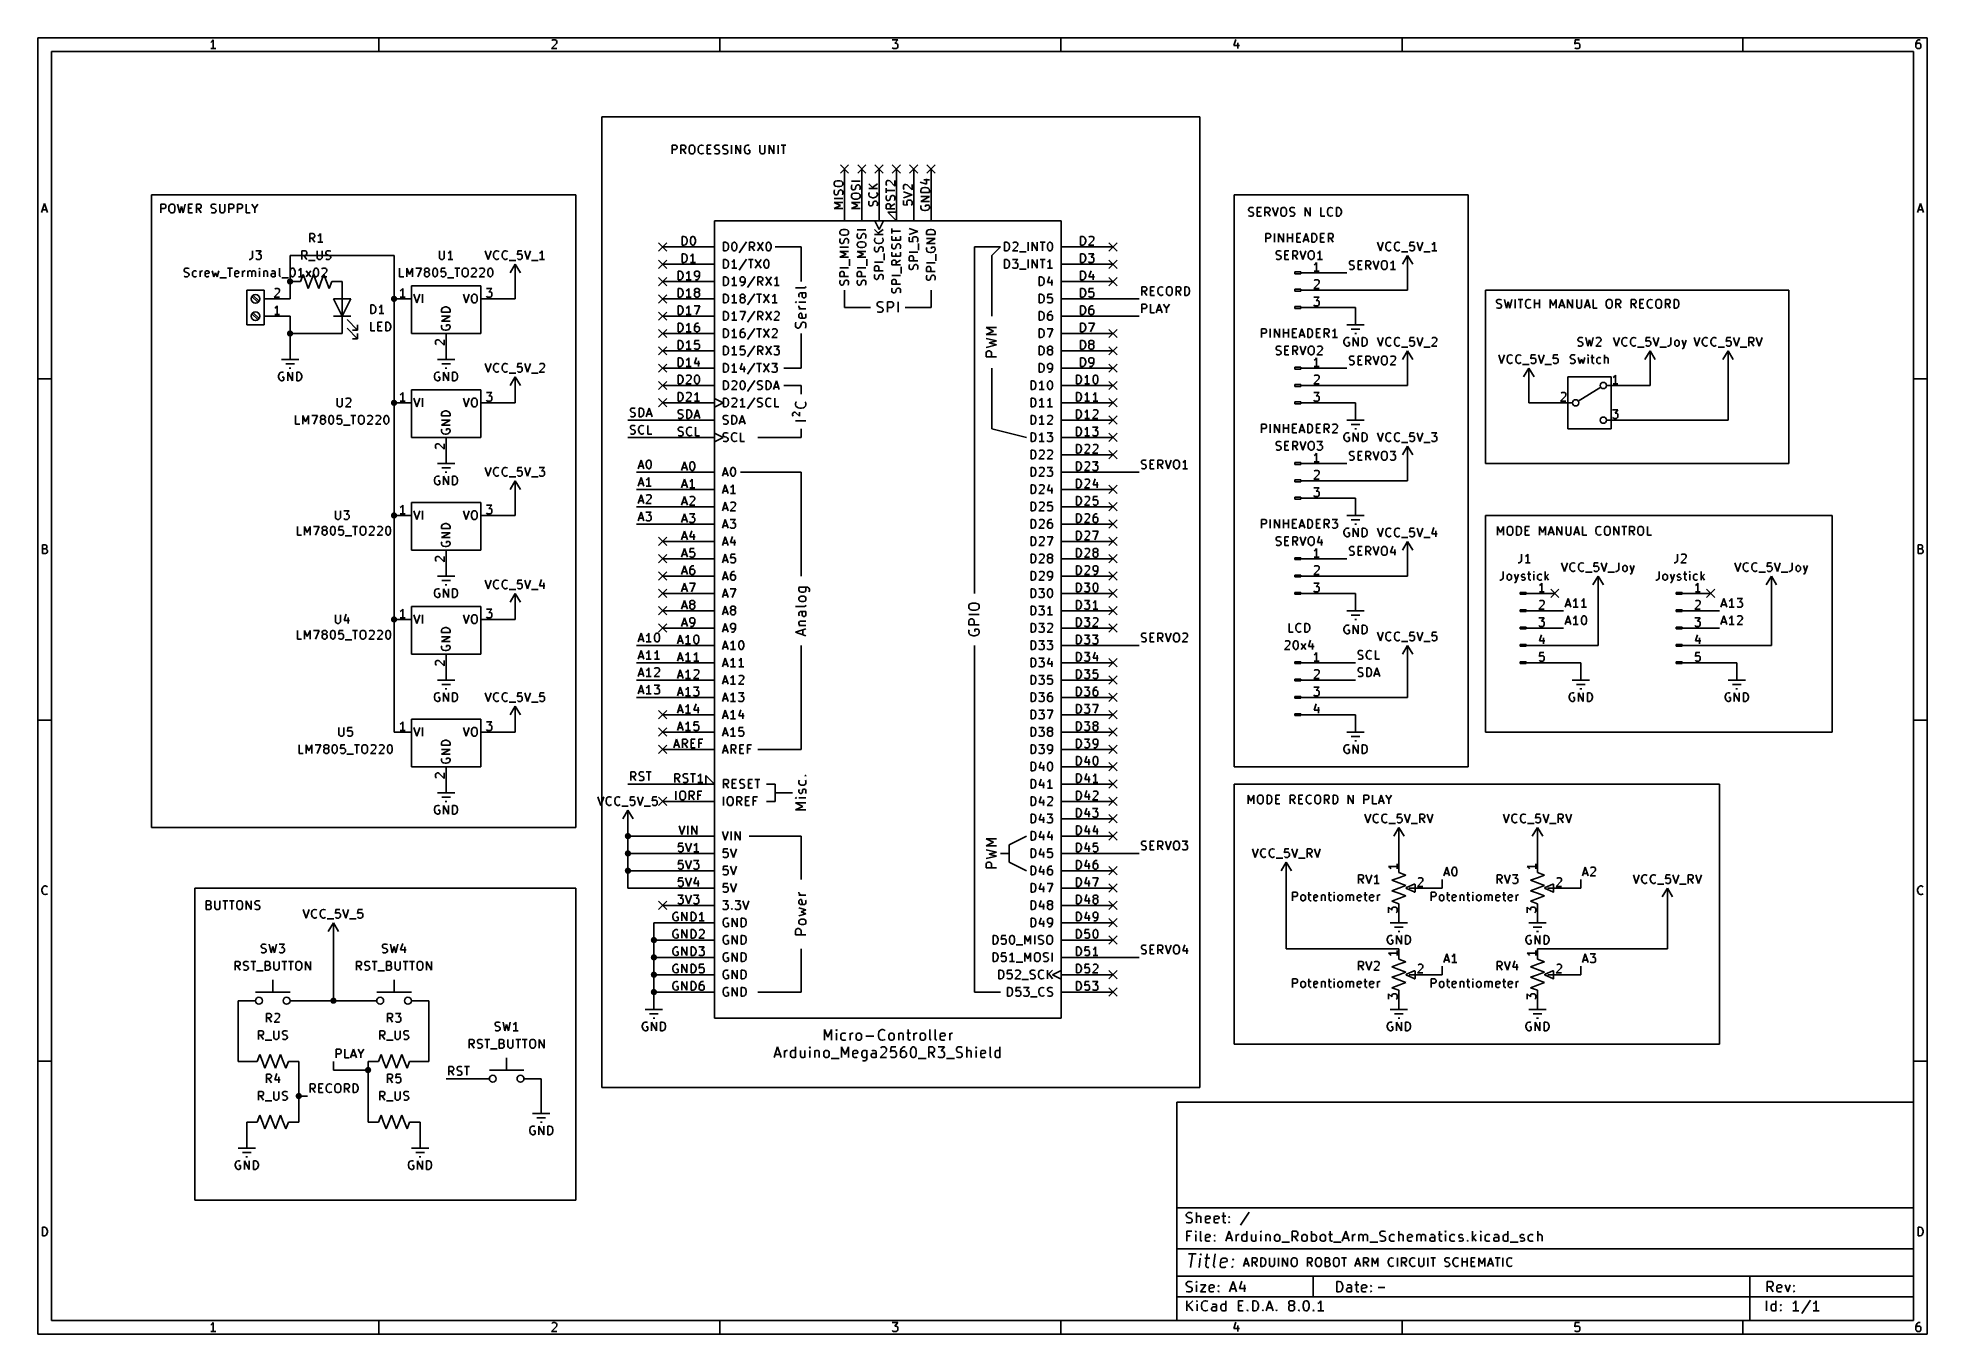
# Model space of a CAD drawing. Extents: x 0.4 to 11.3, y -7.9 to -0.4.
import ezdxf

# ---------------------------------------------------------------- set-up
doc = ezdxf.new("R2010")
doc.units = 0
doc.header["$MEASUREMENT"] = 0
for name, color, linetype in [('BLUE2', 5, 'CONTINUOUS'), ('BLUE3', 171, 'CONTINUOUS'), ('CYAN2', 4, 'CONTINUOUS'), ('GRAY1', 251, 'CONTINUOUS'), ('GREEN3', 91, 'CONTINUOUS'), ('LYELLOW', 51, 'CONTINUOUS'), ('RED2', 1, 'CONTINUOUS'), ('RED3', 11, 'CONTINUOUS')]:
    doc.layers.add(name, color=color, linetype=linetype)

msp = doc.modelspace()

# ---------------------------------------------------------------- linework, layer by layer
at = {"layer": 'BLUE2', "linetype": 'CONTINUOUS'}
for p, q in [((5.026, -1.126), (5.074, -1.174)), ((5.074, -1.126), (5.026, -1.174)), ((5.126, -1.126), (5.174, -1.174)), ((5.174, -1.126), (5.126, -1.174)), ((5.226, -1.126), (5.274, -1.174)), ((5.274, -1.126), (5.226, -1.174)), ((5.326, -1.126), (5.374, -1.174)), ((5.374, -1.126), (5.326, -1.174)), ((5.426, -1.126), (5.474, -1.174)), ((5.474, -1.126), (5.426, -1.174)), ((5.526, -1.126), (5.574, -1.174)), ((5.574, -1.126), (5.526, -1.174)), ((3.976, -1.576), (4.024, -1.624)), ((4.024, -1.576), (3.976, -1.624)), ((6.576, -1.576), (6.624, -1.624)), ((6.624, -1.576), (6.576, -1.624)), ((3.976, -1.676), (4.024, -1.724)), ((4.024, -1.676), (3.976, -1.724)), ((6.576, -1.676), (6.624, -1.724)), ((6.624, -1.676), (6.576, -1.724)), ((3.976, -1.776), (4.024, -1.824)), ((4.024, -1.776), (3.976, -1.824)), ((6.576, -1.776), (6.624, -1.824)), ((6.624, -1.776), (6.576, -1.824)), ((3.976, -1.876), (4.024, -1.924)), ((4.024, -1.876), (3.976, -1.924)), ((3.976, -1.976), (4.024, -2.024)), ((4.024, -1.976), (3.976, -2.024)), ((3.976, -2.076), (4.024, -2.124)), ((4.024, -2.076), (3.976, -2.124)), ((3.976, -2.176), (4.024, -2.224)), ((4.024, -2.176), (3.976, -2.224)), ((6.576, -2.076), (6.624, -2.124)), ((6.624, -2.076), (6.576, -2.124)), ((6.576, -2.176), (6.624, -2.224)), ((6.624, -2.176), (6.576, -2.224)), ((3.976, -2.276), (4.024, -2.324)), ((4.024, -2.276), (3.976, -2.324)), ((6.576, -2.276), (6.624, -2.324)), ((6.624, -2.276), (6.576, -2.324)), ((3.976, -2.376), (4.024, -2.424)), ((4.024, -2.376), (3.976, -2.424)), ((6.576, -2.376), (6.624, -2.424)), ((6.624, -2.376), (6.576, -2.424)), ((3.976, -2.476), (4.024, -2.524)), ((4.024, -2.476), (3.976, -2.524)), ((6.576, -2.476), (6.624, -2.524)), ((6.624, -2.476), (6.576, -2.524)), ((6.576, -2.576), (6.624, -2.624)), ((6.624, -2.576), (6.576, -2.624)), ((6.576, -2.676), (6.624, -2.724)), ((6.624, -2.676), (6.576, -2.724)), ((6.576, -2.776), (6.624, -2.824)), ((6.624, -2.776), (6.576, -2.824)), ((6.576, -2.976), (6.624, -3.024)), ((6.624, -2.976), (6.576, -3.024)), ((6.576, -3.076), (6.624, -3.124)), ((6.624, -3.076), (6.576, -3.124)), ((6.576, -3.176), (6.624, -3.224)), ((6.624, -3.176), (6.576, -3.224)), ((3.976, -3.276), (4.024, -3.324)), ((4.024, -3.276), (3.976, -3.324)), ((3.976, -3.376), (4.024, -3.424)), ((4.024, -3.376), (3.976, -3.424)), ((6.576, -3.276), (6.624, -3.324)), ((6.624, -3.276), (6.576, -3.324)), ((6.576, -3.376), (6.624, -3.424)), ((6.624, -3.376), (6.576, -3.424)), ((3.976, -3.476), (4.024, -3.524)), ((4.024, -3.476), (3.976, -3.524)), ((6.576, -3.476), (6.624, -3.524)), ((6.624, -3.476), (6.576, -3.524)), ((3.976, -3.576), (4.024, -3.624)), ((4.024, -3.576), (3.976, -3.624)), ((6.576, -3.576), (6.624, -3.624)), ((6.624, -3.576), (6.576, -3.624)), ((9.126, -3.576), (9.174, -3.624)), ((9.174, -3.576), (9.126, -3.624)), ((10.026, -3.576), (10.074, -3.624)), ((10.074, -3.576), (10.026, -3.624)), ((3.976, -3.676), (4.024, -3.724)), ((4.024, -3.676), (3.976, -3.724)), ((6.576, -3.676), (6.624, -3.724)), ((6.624, -3.676), (6.576, -3.724)), ((3.976, -3.776), (4.024, -3.824)), ((4.024, -3.776), (3.976, -3.824)), ((6.576, -3.776), (6.624, -3.824)), ((6.624, -3.776), (6.576, -3.824)), ((6.576, -3.976), (6.624, -4.024)), ((6.624, -3.976), (6.576, -4.024)), ((6.576, -4.076), (6.624, -4.124)), ((6.624, -4.076), (6.576, -4.124)), ((6.576, -4.176), (6.624, -4.224)), ((6.624, -4.176), (6.576, -4.224)), ((3.976, -4.276), (4.024, -4.324)), ((4.024, -4.276), (3.976, -4.324)), ((6.576, -4.276), (6.624, -4.324)), ((6.624, -4.276), (6.576, -4.324)), ((3.976, -4.376), (4.024, -4.424)), ((4.024, -4.376), (3.976, -4.424)), ((6.576, -4.376), (6.624, -4.424)), ((6.624, -4.376), (6.576, -4.424)), ((3.976, -4.476), (4.024, -4.524)), ((4.024, -4.476), (3.976, -4.524)), ((6.576, -4.476), (6.624, -4.524)), ((6.624, -4.476), (6.576, -4.524)), ((6.576, -4.576), (6.624, -4.624)), ((6.624, -4.576), (6.576, -4.624)), ((6.576, -4.676), (6.624, -4.724)), ((6.624, -4.676), (6.576, -4.724)), ((3.976, -4.776), (4.024, -4.824)), ((4.024, -4.776), (3.976, -4.824)), ((6.576, -4.776), (6.624, -4.824)), ((6.624, -4.776), (6.576, -4.824)), ((6.576, -4.876), (6.624, -4.924)), ((6.624, -4.876), (6.576, -4.924)), ((6.576, -4.976), (6.624, -5.024)), ((6.624, -4.976), (6.576, -5.024)), ((6.576, -5.176), (6.624, -5.224)), ((6.624, -5.176), (6.576, -5.224)), ((6.576, -5.276), (6.624, -5.324)), ((6.624, -5.276), (6.576, -5.324)), ((3.976, -5.376), (4.024, -5.424)), ((4.024, -5.376), (3.976, -5.424)), ((6.576, -5.376), (6.624, -5.424)), ((6.624, -5.376), (6.576, -5.424)), ((6.576, -5.476), (6.624, -5.524)), ((6.624, -5.476), (6.576, -5.524)), ((6.576, -5.576), (6.624, -5.624)), ((6.624, -5.576), (6.576, -5.624)), ((6.576, -5.776), (6.624, -5.824)), ((6.624, -5.776), (6.576, -5.824)), ((6.576, -5.876), (6.624, -5.924)), ((6.624, -5.876), (6.576, -5.924))]:
    msp.add_line(p, q, dxfattribs=at)
at = {"layer": 'BLUE3', "linetype": 'CONTINUOUS'}
for p, q in [((3.65, -0.85), (3.65, -6.45)), ((7.1, -0.85), (3.65, -0.85)), ((7.1, -6.45), (7.1, -0.85)), ((4.055, -1.063), (4.055, -1.013)), ((4.055, -1.013), (4.074, -1.013)), ((4.074, -1.039), (4.055, -1.039)), ((4.074, -1.013), (4.079, -1.015)), ((4.079, -1.037), (4.074, -1.039)), ((4.079, -1.015), (4.081, -1.018)), ((4.081, -1.034), (4.079, -1.037)), ((4.081, -1.018), (4.084, -1.022)), ((4.084, -1.03), (4.081, -1.034)), ((4.084, -1.022), (4.084, -1.03)), ((4.105, -1.063), (4.105, -1.013)), ((4.105, -1.013), (4.124, -1.013)), ((4.124, -1.039), (4.105, -1.039)), ((4.134, -1.063), (4.117, -1.039)), ((4.124, -1.013), (4.129, -1.015)), ((4.129, -1.037), (4.124, -1.039)), ((4.129, -1.015), (4.131, -1.018)), ((4.131, -1.034), (4.129, -1.037)), ((4.131, -1.018), (4.134, -1.022)), ((4.134, -1.03), (4.131, -1.034)), ((4.134, -1.022), (4.134, -1.03)), ((4.153, -1.03), (4.155, -1.02)), ((4.153, -1.046), (4.153, -1.03)), ((4.155, -1.056), (4.153, -1.046)), ((4.155, -1.02), (4.16, -1.015)), ((4.16, -1.061), (4.155, -1.056)), ((4.16, -1.015), (4.165, -1.013)), ((4.165, -1.063), (4.16, -1.061)), ((4.165, -1.013), (4.174, -1.013)), ((4.174, -1.063), (4.165, -1.063)), ((4.174, -1.013), (4.179, -1.015)), ((4.179, -1.061), (4.174, -1.063)), ((4.179, -1.015), (4.184, -1.02)), ((4.184, -1.056), (4.179, -1.061)), ((4.184, -1.02), (4.186, -1.03)), ((4.186, -1.046), (4.184, -1.056)), ((4.186, -1.03), (4.186, -1.046)), ((4.205, -1.034), (4.207, -1.025)), ((4.205, -1.042), (4.205, -1.034)), ((4.207, -1.051), (4.205, -1.042)), ((4.207, -1.025), (4.21, -1.02)), ((4.21, -1.056), (4.207, -1.051)), ((4.21, -1.02), (4.215, -1.015)), ((4.215, -1.061), (4.21, -1.056)), ((4.215, -1.015), (4.222, -1.013)), ((4.222, -1.063), (4.215, -1.061)), ((4.222, -1.013), (4.226, -1.013)), ((4.226, -1.063), (4.222, -1.063)), ((4.226, -1.013), (4.234, -1.015)), ((4.234, -1.061), (4.226, -1.063)), ((4.234, -1.015), (4.236, -1.018)), ((4.236, -1.058), (4.234, -1.061)), ((4.257, -1.063), (4.257, -1.013)), ((4.257, -1.013), (4.281, -1.013)), ((4.257, -1.037), (4.274, -1.037)), ((4.281, -1.063), (4.257, -1.063)), ((4.3, -1.022), (4.303, -1.018)), ((4.3, -1.027), (4.3, -1.022)), ((4.303, -1.032), (4.3, -1.027)), ((4.3, -1.061), (4.307, -1.063)), ((4.303, -1.018), (4.305, -1.015)), ((4.305, -1.034), (4.303, -1.032)), ((4.305, -1.015), (4.31, -1.013)), ((4.31, -1.037), (4.305, -1.034)), ((4.307, -1.063), (4.319, -1.063)), ((4.31, -1.013), (4.322, -1.013)), ((4.319, -1.039), (4.31, -1.037)), ((4.324, -1.042), (4.319, -1.039)), ((4.319, -1.063), (4.324, -1.061)), ((4.322, -1.013), (4.329, -1.015)), ((4.326, -1.044), (4.324, -1.042)), ((4.324, -1.061), (4.326, -1.058)), ((4.329, -1.049), (4.326, -1.044)), ((4.326, -1.058), (4.329, -1.053)), ((4.329, -1.053), (4.329, -1.049)), ((4.348, -1.022), (4.35, -1.018)), ((4.348, -1.027), (4.348, -1.022)), ((4.35, -1.032), (4.348, -1.027)), ((4.348, -1.061), (4.355, -1.063)), ((4.35, -1.018), (4.353, -1.015)), ((4.353, -1.034), (4.35, -1.032)), ((4.353, -1.015), (4.357, -1.013)), ((4.357, -1.037), (4.353, -1.034)), ((4.355, -1.063), (4.367, -1.063)), ((4.357, -1.013), (4.369, -1.013)), ((4.367, -1.039), (4.357, -1.037)), ((4.372, -1.042), (4.367, -1.039)), ((4.367, -1.063), (4.372, -1.061)), ((4.369, -1.013), (4.376, -1.015)), ((4.374, -1.044), (4.372, -1.042)), ((4.372, -1.061), (4.374, -1.058)), ((4.376, -1.049), (4.374, -1.044)), ((4.374, -1.058), (4.376, -1.053)), ((4.376, -1.053), (4.376, -1.049)), ((4.398, -1.063), (4.398, -1.013)), ((4.422, -1.063), (4.422, -1.013)), ((4.422, -1.013), (4.45, -1.063)), ((4.45, -1.063), (4.45, -1.013)), ((4.474, -1.025), (4.472, -1.034)), ((4.472, -1.034), (4.472, -1.042)), ((4.472, -1.042), (4.474, -1.051)), ((4.476, -1.02), (4.474, -1.025)), ((4.474, -1.051), (4.476, -1.056)), ((4.481, -1.015), (4.476, -1.02)), ((4.476, -1.056), (4.481, -1.061)), ((4.488, -1.013), (4.481, -1.015)), ((4.481, -1.061), (4.488, -1.063)), ((4.495, -1.013), (4.488, -1.013)), ((4.488, -1.063), (4.493, -1.063)), ((4.503, -1.042), (4.493, -1.042)), ((4.493, -1.063), (4.5, -1.061)), ((4.5, -1.015), (4.495, -1.013)), ((4.5, -1.061), (4.503, -1.058)), ((4.503, -1.058), (4.503, -1.042)), ((4.562, -1.013), (4.562, -1.053)), ((4.562, -1.053), (4.565, -1.058)), ((4.565, -1.058), (4.567, -1.061)), ((4.567, -1.061), (4.572, -1.063)), ((4.572, -1.063), (4.581, -1.063)), ((4.581, -1.063), (4.586, -1.061)), ((4.586, -1.061), (4.588, -1.058)), ((4.588, -1.058), (4.591, -1.053)), ((4.591, -1.053), (4.591, -1.013)), ((4.615, -1.063), (4.615, -1.013)), ((4.615, -1.013), (4.643, -1.063)), ((4.643, -1.063), (4.643, -1.013)), ((4.667, -1.063), (4.667, -1.013)), ((4.684, -1.013), (4.712, -1.013)), ((4.698, -1.063), (4.698, -1.013)), ((1.05, -1.3), (1.05, -4.95)), ((3.5, -1.3), (1.05, -1.3)), ((3.5, -4.95), (3.5, -1.3)), ((7.3, -1.3), (7.3, -4.6)), ((8.65, -1.3), (7.3, -1.3)), ((8.65, -4.6), (8.65, -1.3)), ((1.104, -1.403), (1.104, -1.353)), ((1.104, -1.353), (1.123, -1.353)), ((1.123, -1.379), (1.104, -1.379)), ((1.123, -1.353), (1.128, -1.355)), ((1.128, -1.377), (1.123, -1.379)), ((1.128, -1.355), (1.13, -1.358)), ((1.13, -1.374), (1.128, -1.377)), ((1.13, -1.358), (1.132, -1.362)), ((1.132, -1.37), (1.13, -1.374)), ((1.132, -1.362), (1.132, -1.37)), ((1.151, -1.37), (1.154, -1.36)), ((1.151, -1.386), (1.151, -1.37)), ((1.154, -1.396), (1.151, -1.386)), ((1.154, -1.36), (1.159, -1.355)), ((1.159, -1.401), (1.154, -1.396)), ((1.159, -1.355), (1.163, -1.353)), ((1.163, -1.403), (1.159, -1.401)), ((1.163, -1.353), (1.173, -1.353)), ((1.173, -1.403), (1.163, -1.403)), ((1.173, -1.353), (1.178, -1.355)), ((1.178, -1.401), (1.173, -1.403)), ((1.178, -1.355), (1.182, -1.36)), ((1.182, -1.396), (1.178, -1.401)), ((1.182, -1.36), (1.185, -1.37)), ((1.185, -1.386), (1.182, -1.396)), ((1.185, -1.37), (1.185, -1.386)), ((1.201, -1.353), (1.213, -1.403)), ((1.213, -1.403), (1.223, -1.367)), ((1.223, -1.367), (1.232, -1.403)), ((1.232, -1.403), (1.244, -1.353)), ((1.263, -1.403), (1.263, -1.353)), ((1.263, -1.353), (1.287, -1.353)), ((1.263, -1.377), (1.28, -1.377)), ((1.287, -1.403), (1.263, -1.403)), ((1.309, -1.403), (1.309, -1.353)), ((1.309, -1.353), (1.328, -1.353)), ((1.328, -1.379), (1.309, -1.379)), ((1.337, -1.403), (1.32, -1.379)), ((1.328, -1.353), (1.332, -1.355)), ((1.332, -1.377), (1.328, -1.379)), ((1.332, -1.355), (1.335, -1.358)), ((1.335, -1.374), (1.332, -1.377)), ((1.335, -1.358), (1.337, -1.362)), ((1.337, -1.37), (1.335, -1.374)), ((1.337, -1.362), (1.337, -1.37)), ((1.394, -1.362), (1.397, -1.358)), ((1.394, -1.367), (1.394, -1.362)), ((1.397, -1.372), (1.394, -1.367)), ((1.394, -1.401), (1.401, -1.403)), ((1.397, -1.358), (1.399, -1.355)), ((1.399, -1.374), (1.397, -1.372)), ((1.399, -1.355), (1.404, -1.353)), ((1.404, -1.377), (1.399, -1.374)), ((1.401, -1.403), (1.413, -1.403)), ((1.404, -1.353), (1.416, -1.353)), ((1.413, -1.379), (1.404, -1.377)), ((1.418, -1.382), (1.413, -1.379)), ((1.413, -1.403), (1.418, -1.401)), ((1.416, -1.353), (1.423, -1.355)), ((1.42, -1.384), (1.418, -1.382)), ((1.418, -1.401), (1.42, -1.398)), ((1.423, -1.389), (1.42, -1.384)), ((1.42, -1.398), (1.423, -1.393)), ((1.423, -1.393), (1.423, -1.389)), ((1.444, -1.353), (1.444, -1.393)), ((1.444, -1.393), (1.447, -1.398)), ((1.447, -1.398), (1.449, -1.401)), ((1.449, -1.401), (1.454, -1.403)), ((1.454, -1.403), (1.463, -1.403)), ((1.463, -1.403), (1.468, -1.401)), ((1.468, -1.401), (1.47, -1.398)), ((1.47, -1.398), (1.473, -1.393)), ((1.473, -1.393), (1.473, -1.353)), ((1.497, -1.403), (1.497, -1.353)), ((1.497, -1.353), (1.516, -1.353)), ((1.516, -1.379), (1.497, -1.379)), ((1.516, -1.353), (1.52, -1.355)), ((1.52, -1.377), (1.516, -1.379)), ((1.52, -1.355), (1.523, -1.358)), ((1.523, -1.374), (1.52, -1.377)), ((1.523, -1.358), (1.525, -1.362)), ((1.525, -1.37), (1.523, -1.374)), ((1.525, -1.362), (1.525, -1.37)), ((1.547, -1.403), (1.547, -1.353)), ((1.547, -1.353), (1.566, -1.353)), ((1.566, -1.379), (1.547, -1.379)), ((1.566, -1.353), (1.57, -1.355)), ((1.57, -1.377), (1.566, -1.379)), ((1.57, -1.355), (1.573, -1.358)), ((1.573, -1.374), (1.57, -1.377)), ((1.573, -1.358), (1.575, -1.362)), ((1.575, -1.37), (1.573, -1.374)), ((1.575, -1.362), (1.575, -1.37)), ((1.597, -1.403), (1.597, -1.353)), ((1.62, -1.403), (1.597, -1.403)), ((1.63, -1.353), (1.647, -1.379)), ((1.647, -1.379), (1.663, -1.353)), ((1.647, -1.379), (1.647, -1.403)), ((7.382, -1.382), (7.385, -1.378)), ((7.382, -1.387), (7.382, -1.382)), ((7.385, -1.392), (7.382, -1.387)), ((7.385, -1.378), (7.387, -1.375)), ((7.387, -1.394), (7.385, -1.392)), ((7.387, -1.375), (7.392, -1.373)), ((7.392, -1.397), (7.387, -1.394)), ((7.392, -1.373), (7.404, -1.373)), ((7.401, -1.399), (7.392, -1.397)), ((7.406, -1.402), (7.401, -1.399)), ((7.404, -1.373), (7.411, -1.375)), ((7.408, -1.404), (7.406, -1.402)), ((7.411, -1.409), (7.408, -1.404)), ((7.408, -1.418), (7.411, -1.413)), ((7.411, -1.413), (7.411, -1.409)), ((7.432, -1.423), (7.432, -1.373)), ((7.432, -1.373), (7.456, -1.373)), ((7.432, -1.397), (7.449, -1.397)), ((7.477, -1.423), (7.477, -1.373)), ((7.477, -1.373), (7.496, -1.373)), ((7.496, -1.399), (7.477, -1.399)), ((7.506, -1.423), (7.489, -1.399)), ((7.496, -1.373), (7.501, -1.375)), ((7.501, -1.397), (7.496, -1.399)), ((7.501, -1.375), (7.504, -1.378)), ((7.504, -1.394), (7.501, -1.397)), ((7.504, -1.378), (7.506, -1.382)), ((7.506, -1.39), (7.504, -1.394)), ((7.506, -1.382), (7.506, -1.39)), ((7.52, -1.373), (7.537, -1.423)), ((7.537, -1.423), (7.554, -1.373)), ((7.568, -1.39), (7.57, -1.38)), ((7.568, -1.406), (7.568, -1.39)), ((7.57, -1.416), (7.568, -1.406)), ((7.57, -1.38), (7.575, -1.375)), ((7.575, -1.421), (7.57, -1.416)), ((7.575, -1.375), (7.58, -1.373)), ((7.58, -1.373), (7.589, -1.373)), ((7.589, -1.373), (7.594, -1.375)), ((7.594, -1.375), (7.599, -1.38)), ((7.599, -1.416), (7.594, -1.421)), ((7.599, -1.38), (7.601, -1.39)), ((7.601, -1.406), (7.599, -1.416)), ((7.601, -1.39), (7.601, -1.406)), ((7.62, -1.382), (7.623, -1.378)), ((7.62, -1.387), (7.62, -1.382)), ((7.623, -1.392), (7.62, -1.387)), ((7.623, -1.378), (7.625, -1.375)), ((7.625, -1.394), (7.623, -1.392)), ((7.625, -1.375), (7.63, -1.373)), ((7.63, -1.397), (7.625, -1.394)), ((7.63, -1.373), (7.642, -1.373)), ((7.639, -1.399), (7.63, -1.397)), ((7.644, -1.402), (7.639, -1.399)), ((7.642, -1.373), (7.649, -1.375)), ((7.646, -1.404), (7.644, -1.402)), ((7.649, -1.409), (7.646, -1.404)), ((7.646, -1.418), (7.649, -1.413)), ((7.649, -1.413), (7.649, -1.409)), ((7.708, -1.423), (7.708, -1.373)), ((7.708, -1.373), (7.737, -1.423)), ((7.737, -1.423), (7.737, -1.373)), ((7.799, -1.423), (7.799, -1.373)), ((7.837, -1.394), (7.839, -1.385)), ((7.837, -1.402), (7.837, -1.394)), ((7.839, -1.411), (7.837, -1.402)), ((7.839, -1.385), (7.842, -1.38)), ((7.842, -1.416), (7.839, -1.411)), ((7.842, -1.38), (7.846, -1.375)), ((7.846, -1.421), (7.842, -1.416)), ((7.846, -1.375), (7.854, -1.373)), ((7.854, -1.373), (7.858, -1.373)), ((7.858, -1.373), (7.865, -1.375)), ((7.865, -1.375), (7.868, -1.378)), ((7.889, -1.423), (7.889, -1.373)), ((7.889, -1.373), (7.901, -1.373)), ((7.901, -1.373), (7.908, -1.375)), ((7.908, -1.375), (7.913, -1.38)), ((7.913, -1.416), (7.908, -1.421)), ((7.913, -1.38), (7.915, -1.385)), ((7.915, -1.411), (7.913, -1.416)), ((7.915, -1.385), (7.918, -1.394)), ((7.918, -1.402), (7.915, -1.411)), ((7.918, -1.394), (7.918, -1.402)), ((7.382, -1.421), (7.389, -1.423)), ((7.389, -1.423), (7.401, -1.423)), ((7.401, -1.423), (7.406, -1.421)), ((7.406, -1.421), (7.408, -1.418)), ((7.456, -1.423), (7.432, -1.423)), ((7.58, -1.423), (7.575, -1.421)), ((7.589, -1.423), (7.58, -1.423)), ((7.594, -1.421), (7.589, -1.423)), ((7.62, -1.421), (7.627, -1.423)), ((7.627, -1.423), (7.639, -1.423)), ((7.639, -1.423), (7.644, -1.421)), ((7.644, -1.421), (7.646, -1.418)), ((7.823, -1.423), (7.799, -1.423)), ((7.854, -1.423), (7.846, -1.421)), ((7.858, -1.423), (7.854, -1.423)), ((7.865, -1.421), (7.858, -1.423)), ((7.868, -1.418), (7.865, -1.421)), ((7.901, -1.423), (7.889, -1.423)), ((7.908, -1.421), (7.901, -1.423)), ((8.75, -1.85), (8.75, -2.85)), ((10.5, -1.85), (8.75, -1.85)), ((10.5, -2.85), (10.5, -1.85)), ((8.814, -1.912), (8.816, -1.908)), ((8.814, -1.917), (8.814, -1.912)), ((8.816, -1.922), (8.814, -1.917)), ((8.814, -1.951), (8.821, -1.953)), ((8.816, -1.908), (8.819, -1.905)), ((8.819, -1.924), (8.816, -1.922)), ((8.819, -1.905), (8.823, -1.903)), ((8.823, -1.927), (8.819, -1.924)), ((8.821, -1.953), (8.833, -1.953)), ((8.823, -1.903), (8.835, -1.903)), ((8.833, -1.929), (8.823, -1.927)), ((8.838, -1.932), (8.833, -1.929)), ((8.833, -1.953), (8.838, -1.951)), ((8.835, -1.903), (8.842, -1.905)), ((8.84, -1.934), (8.838, -1.932)), ((8.838, -1.951), (8.84, -1.948)), ((8.842, -1.939), (8.84, -1.934)), ((8.84, -1.948), (8.842, -1.943)), ((8.842, -1.943), (8.842, -1.939)), ((8.859, -1.903), (8.871, -1.953)), ((8.871, -1.953), (8.88, -1.917)), ((8.88, -1.917), (8.89, -1.953)), ((8.89, -1.953), (8.902, -1.903)), ((8.921, -1.953), (8.921, -1.903)), ((8.938, -1.903), (8.966, -1.903)), ((8.952, -1.953), (8.952, -1.903)), ((8.98, -1.924), (8.983, -1.915)), ((8.98, -1.932), (8.98, -1.924)), ((8.983, -1.941), (8.98, -1.932)), ((8.983, -1.915), (8.985, -1.91)), ((8.985, -1.946), (8.983, -1.941)), ((8.985, -1.91), (8.99, -1.905)), ((8.99, -1.951), (8.985, -1.946)), ((8.99, -1.905), (8.997, -1.903)), ((8.997, -1.953), (8.99, -1.951)), ((8.997, -1.903), (9.002, -1.903)), ((9.002, -1.953), (8.997, -1.953)), ((9.002, -1.903), (9.009, -1.905)), ((9.009, -1.951), (9.002, -1.953)), ((9.009, -1.905), (9.011, -1.908)), ((9.011, -1.948), (9.009, -1.951)), ((9.033, -1.953), (9.033, -1.903)), ((9.033, -1.927), (9.061, -1.927)), ((9.061, -1.953), (9.061, -1.903)), ((9.123, -1.953), (9.123, -1.903)), ((9.123, -1.903), (9.14, -1.939)), ((9.14, -1.939), (9.157, -1.903)), ((9.157, -1.903), (9.157, -1.953)), ((9.173, -1.953), (9.19, -1.903)), ((9.178, -1.939), (9.202, -1.939)), ((9.19, -1.903), (9.207, -1.953)), ((9.223, -1.953), (9.223, -1.903)), ((9.223, -1.903), (9.252, -1.953)), ((9.252, -1.953), (9.252, -1.903)), ((9.276, -1.903), (9.276, -1.943)), ((9.276, -1.943), (9.278, -1.948)), ((9.278, -1.948), (9.28, -1.951)), ((9.28, -1.951), (9.285, -1.953)), ((9.285, -1.953), (9.295, -1.953)), ((9.295, -1.953), (9.3, -1.951)), ((9.3, -1.951), (9.302, -1.948)), ((9.302, -1.948), (9.304, -1.943)), ((9.304, -1.943), (9.304, -1.903)), ((9.321, -1.953), (9.338, -1.903)), ((9.326, -1.939), (9.35, -1.939)), ((9.338, -1.903), (9.354, -1.953)), ((9.371, -1.953), (9.371, -1.903)), ((9.395, -1.953), (9.371, -1.953)), ((9.447, -1.92), (9.45, -1.91)), ((9.447, -1.936), (9.447, -1.92)), ((9.45, -1.946), (9.447, -1.936)), ((9.45, -1.91), (9.454, -1.905)), ((9.454, -1.951), (9.45, -1.946)), ((9.454, -1.905), (9.459, -1.903)), ((9.459, -1.953), (9.454, -1.951)), ((9.459, -1.903), (9.469, -1.903)), ((9.469, -1.953), (9.459, -1.953)), ((9.469, -1.903), (9.473, -1.905)), ((9.473, -1.951), (9.469, -1.953)), ((9.473, -1.905), (9.478, -1.91)), ((9.478, -1.946), (9.473, -1.951)), ((9.478, -1.91), (9.48, -1.92)), ((9.48, -1.936), (9.478, -1.946)), ((9.48, -1.92), (9.48, -1.936)), ((9.502, -1.953), (9.502, -1.903)), ((9.502, -1.903), (9.521, -1.903)), ((9.521, -1.929), (9.502, -1.929)), ((9.53, -1.953), (9.514, -1.929)), ((9.521, -1.903), (9.526, -1.905)), ((9.526, -1.927), (9.521, -1.929)), ((9.526, -1.905), (9.528, -1.908)), ((9.528, -1.924), (9.526, -1.927)), ((9.528, -1.908), (9.53, -1.912)), ((9.53, -1.92), (9.528, -1.924)), ((9.53, -1.912), (9.53, -1.92)), ((9.59, -1.953), (9.59, -1.903)), ((9.59, -1.903), (9.609, -1.903)), ((9.609, -1.929), (9.59, -1.929)), ((9.619, -1.953), (9.602, -1.929)), ((9.609, -1.903), (9.614, -1.905)), ((9.614, -1.927), (9.609, -1.929)), ((9.614, -1.905), (9.616, -1.908)), ((9.616, -1.924), (9.614, -1.927)), ((9.616, -1.908), (9.619, -1.912)), ((9.619, -1.92), (9.616, -1.924)), ((9.619, -1.912), (9.619, -1.92)), ((9.64, -1.953), (9.64, -1.903)), ((9.64, -1.903), (9.664, -1.903)), ((9.64, -1.927), (9.657, -1.927)), ((9.664, -1.953), (9.64, -1.953)), ((9.683, -1.924), (9.685, -1.915)), ((9.683, -1.932), (9.683, -1.924)), ((9.685, -1.941), (9.683, -1.932)), ((9.685, -1.915), (9.688, -1.91)), ((9.688, -1.946), (9.685, -1.941)), ((9.688, -1.91), (9.692, -1.905)), ((9.692, -1.951), (9.688, -1.946)), ((9.692, -1.905), (9.7, -1.903)), ((9.7, -1.953), (9.692, -1.951)), ((9.7, -1.903), (9.704, -1.903)), ((9.704, -1.953), (9.7, -1.953)), ((9.704, -1.903), (9.711, -1.905)), ((9.711, -1.951), (9.704, -1.953)), ((9.711, -1.905), (9.714, -1.908)), ((9.714, -1.948), (9.711, -1.951)), ((9.733, -1.92), (9.735, -1.91)), ((9.733, -1.936), (9.733, -1.92)), ((9.735, -1.946), (9.733, -1.936)), ((9.735, -1.91), (9.74, -1.905)), ((9.74, -1.951), (9.735, -1.946)), ((9.74, -1.905), (9.745, -1.903)), ((9.745, -1.953), (9.74, -1.951)), ((9.745, -1.903), (9.754, -1.903)), ((9.754, -1.953), (9.745, -1.953)), ((9.754, -1.903), (9.759, -1.905)), ((9.759, -1.951), (9.754, -1.953)), ((9.759, -1.905), (9.764, -1.91)), ((9.764, -1.946), (9.759, -1.951)), ((9.764, -1.91), (9.766, -1.92)), ((9.766, -1.936), (9.764, -1.946)), ((9.766, -1.92), (9.766, -1.936)), ((9.788, -1.953), (9.788, -1.903)), ((9.788, -1.903), (9.807, -1.903)), ((9.807, -1.929), (9.788, -1.929)), ((9.816, -1.953), (9.8, -1.929)), ((9.807, -1.903), (9.811, -1.905)), ((9.811, -1.927), (9.807, -1.929)), ((9.811, -1.905), (9.814, -1.908)), ((9.814, -1.924), (9.811, -1.927)), ((9.814, -1.908), (9.816, -1.912)), ((9.816, -1.92), (9.814, -1.924)), ((9.816, -1.912), (9.816, -1.92)), ((9.838, -1.953), (9.838, -1.903)), ((9.838, -1.903), (9.85, -1.903)), ((9.85, -1.953), (9.838, -1.953)), ((9.85, -1.903), (9.857, -1.905)), ((9.857, -1.951), (9.85, -1.953)), ((9.857, -1.905), (9.861, -1.91)), ((9.861, -1.946), (9.857, -1.951)), ((9.861, -1.91), (9.864, -1.915)), ((9.864, -1.941), (9.861, -1.946)), ((9.864, -1.915), (9.866, -1.924)), ((9.866, -1.932), (9.864, -1.941)), ((9.866, -1.924), (9.866, -1.932)), ((8.75, -2.85), (10.5, -2.85)), ((8.75, -3.15), (8.75, -4.4)), ((10.75, -3.15), (8.75, -3.15)), ((10.75, -4.4), (10.75, -3.15)), ((8.82, -3.263), (8.82, -3.213)), ((8.82, -3.213), (8.836, -3.249)), ((8.836, -3.249), (8.853, -3.213)), ((8.853, -3.213), (8.853, -3.263)), ((8.874, -3.23), (8.877, -3.22)), ((8.874, -3.246), (8.874, -3.23)), ((8.877, -3.256), (8.874, -3.246)), ((8.877, -3.22), (8.881, -3.215)), ((8.881, -3.261), (8.877, -3.256)), ((8.881, -3.215), (8.886, -3.213)), ((8.886, -3.263), (8.881, -3.261)), ((8.886, -3.213), (8.896, -3.213)), ((8.896, -3.263), (8.886, -3.263)), ((8.896, -3.213), (8.9, -3.215)), ((8.9, -3.261), (8.896, -3.263)), ((8.9, -3.215), (8.905, -3.22)), ((8.905, -3.256), (8.9, -3.261)), ((8.905, -3.22), (8.908, -3.23)), ((8.908, -3.246), (8.905, -3.256)), ((8.908, -3.23), (8.908, -3.246)), ((8.929, -3.263), (8.929, -3.213)), ((8.929, -3.213), (8.941, -3.213)), ((8.941, -3.263), (8.929, -3.263)), ((8.941, -3.213), (8.948, -3.215)), ((8.948, -3.261), (8.941, -3.263)), ((8.948, -3.215), (8.953, -3.22)), ((8.953, -3.256), (8.948, -3.261)), ((8.953, -3.22), (8.955, -3.225)), ((8.955, -3.251), (8.953, -3.256)), ((8.955, -3.225), (8.958, -3.234)), ((8.958, -3.242), (8.955, -3.251)), ((8.958, -3.234), (8.958, -3.242)), ((8.979, -3.263), (8.979, -3.213)), ((8.979, -3.213), (9.003, -3.213)), ((8.979, -3.237), (8.996, -3.237)), ((9.003, -3.263), (8.979, -3.263)), ((9.062, -3.263), (9.062, -3.213)), ((9.062, -3.213), (9.079, -3.249)), ((9.079, -3.249), (9.096, -3.213)), ((9.096, -3.213), (9.096, -3.263)), ((9.112, -3.263), (9.129, -3.213)), ((9.117, -3.249), (9.141, -3.249)), ((9.129, -3.213), (9.146, -3.263)), ((9.162, -3.263), (9.162, -3.213)), ((9.162, -3.213), (9.191, -3.263)), ((9.191, -3.263), (9.191, -3.213)), ((9.215, -3.213), (9.215, -3.253)), ((9.215, -3.253), (9.217, -3.258)), ((9.217, -3.258), (9.22, -3.261)), ((9.22, -3.261), (9.224, -3.263)), ((9.224, -3.263), (9.234, -3.263)), ((9.234, -3.263), (9.239, -3.261)), ((9.239, -3.261), (9.241, -3.258)), ((9.241, -3.258), (9.243, -3.253)), ((9.243, -3.253), (9.243, -3.213)), ((9.26, -3.263), (9.277, -3.213)), ((9.265, -3.249), (9.289, -3.249)), ((9.277, -3.213), (9.293, -3.263)), ((9.31, -3.263), (9.31, -3.213)), ((9.334, -3.263), (9.31, -3.263)), ((9.386, -3.234), (9.389, -3.225)), ((9.386, -3.242), (9.386, -3.234)), ((9.389, -3.251), (9.386, -3.242)), ((9.389, -3.225), (9.391, -3.22)), ((9.391, -3.256), (9.389, -3.251)), ((9.391, -3.22), (9.396, -3.215)), ((9.396, -3.261), (9.391, -3.256)), ((9.396, -3.215), (9.403, -3.213)), ((9.403, -3.263), (9.396, -3.261)), ((9.403, -3.213), (9.408, -3.213)), ((9.408, -3.263), (9.403, -3.263)), ((9.408, -3.213), (9.415, -3.215)), ((9.415, -3.261), (9.408, -3.263)), ((9.415, -3.215), (9.417, -3.218)), ((9.417, -3.258), (9.415, -3.261)), ((9.436, -3.23), (9.439, -3.22)), ((9.436, -3.246), (9.436, -3.23)), ((9.439, -3.256), (9.436, -3.246)), ((9.439, -3.22), (9.443, -3.215)), ((9.443, -3.261), (9.439, -3.256)), ((9.443, -3.215), (9.448, -3.213)), ((9.448, -3.263), (9.443, -3.261)), ((9.448, -3.213), (9.458, -3.213)), ((9.458, -3.263), (9.448, -3.263)), ((9.458, -3.213), (9.462, -3.215)), ((9.462, -3.261), (9.458, -3.263)), ((9.462, -3.215), (9.467, -3.22)), ((9.467, -3.256), (9.462, -3.261)), ((9.467, -3.22), (9.47, -3.23)), ((9.47, -3.246), (9.467, -3.256)), ((9.47, -3.23), (9.47, -3.246)), ((9.491, -3.263), (9.491, -3.213)), ((9.491, -3.213), (9.52, -3.263)), ((9.52, -3.263), (9.52, -3.213)), ((9.536, -3.213), (9.565, -3.213)), ((9.55, -3.263), (9.55, -3.213)), ((9.581, -3.263), (9.581, -3.213)), ((9.581, -3.213), (9.6, -3.213)), ((9.6, -3.239), (9.581, -3.239)), ((9.61, -3.263), (9.593, -3.239)), ((9.6, -3.213), (9.605, -3.215)), ((9.605, -3.237), (9.6, -3.239)), ((9.605, -3.215), (9.608, -3.218)), ((9.608, -3.234), (9.605, -3.237)), ((9.608, -3.218), (9.61, -3.222)), ((9.61, -3.23), (9.608, -3.234)), ((9.61, -3.222), (9.61, -3.23)), ((9.629, -3.23), (9.631, -3.22)), ((9.629, -3.246), (9.629, -3.23)), ((9.631, -3.256), (9.629, -3.246)), ((9.631, -3.22), (9.636, -3.215)), ((9.636, -3.261), (9.631, -3.256)), ((9.636, -3.215), (9.641, -3.213)), ((9.641, -3.263), (9.636, -3.261)), ((9.641, -3.213), (9.65, -3.213)), ((9.65, -3.263), (9.641, -3.263)), ((9.65, -3.213), (9.655, -3.215)), ((9.655, -3.261), (9.65, -3.263)), ((9.655, -3.215), (9.66, -3.22)), ((9.66, -3.256), (9.655, -3.261)), ((9.66, -3.22), (9.662, -3.23)), ((9.662, -3.246), (9.66, -3.256)), ((9.662, -3.23), (9.662, -3.246)), ((9.684, -3.263), (9.684, -3.213)), ((9.708, -3.263), (9.684, -3.263)), ((8.75, -4.4), (10.75, -4.4)), ((7.3, -4.6), (8.65, -4.6)), ((7.3, -4.7), (7.3, -6.2)), ((10.1, -4.7), (7.3, -4.7)), ((7.379, -4.813), (7.379, -4.763)), ((7.379, -4.763), (7.396, -4.799)), ((7.396, -4.799), (7.413, -4.763)), ((7.413, -4.763), (7.413, -4.813)), ((7.434, -4.78), (7.436, -4.77)), ((7.434, -4.796), (7.434, -4.78)), ((7.436, -4.806), (7.434, -4.796)), ((7.436, -4.77), (7.441, -4.765)), ((7.441, -4.765), (7.446, -4.763)), ((7.446, -4.763), (7.455, -4.763)), ((7.455, -4.763), (7.46, -4.765)), ((7.46, -4.765), (7.465, -4.77)), ((7.465, -4.77), (7.467, -4.78)), ((7.467, -4.796), (7.465, -4.806)), ((7.467, -4.78), (7.467, -4.796)), ((7.489, -4.813), (7.489, -4.763)), ((7.489, -4.763), (7.501, -4.763)), ((7.501, -4.763), (7.508, -4.765)), ((7.508, -4.765), (7.513, -4.77)), ((7.513, -4.77), (7.515, -4.775)), ((7.515, -4.775), (7.517, -4.784)), ((7.517, -4.792), (7.515, -4.801)), ((7.517, -4.784), (7.517, -4.792)), ((7.539, -4.813), (7.539, -4.763)), ((7.539, -4.763), (7.563, -4.763)), ((7.539, -4.787), (7.555, -4.787)), ((7.622, -4.813), (7.622, -4.763)), ((7.622, -4.763), (7.641, -4.763)), ((7.641, -4.789), (7.622, -4.789)), ((7.651, -4.813), (7.634, -4.789)), ((7.641, -4.763), (7.646, -4.765)), ((7.646, -4.787), (7.641, -4.789)), ((7.646, -4.765), (7.648, -4.768)), ((7.648, -4.784), (7.646, -4.787)), ((7.648, -4.768), (7.651, -4.772)), ((7.651, -4.78), (7.648, -4.784)), ((7.651, -4.772), (7.651, -4.78)), ((7.672, -4.813), (7.672, -4.763)), ((7.672, -4.763), (7.696, -4.763)), ((7.672, -4.787), (7.689, -4.787)), ((7.715, -4.784), (7.717, -4.775)), ((7.715, -4.792), (7.715, -4.784)), ((7.717, -4.801), (7.715, -4.792)), ((7.717, -4.775), (7.72, -4.77)), ((7.72, -4.77), (7.725, -4.765)), ((7.725, -4.765), (7.732, -4.763)), ((7.732, -4.763), (7.736, -4.763)), ((7.736, -4.763), (7.744, -4.765)), ((7.744, -4.765), (7.746, -4.768)), ((7.765, -4.78), (7.767, -4.77)), ((7.765, -4.796), (7.765, -4.78)), ((7.767, -4.806), (7.765, -4.796)), ((7.767, -4.77), (7.772, -4.765)), ((7.772, -4.765), (7.777, -4.763)), ((7.777, -4.763), (7.786, -4.763)), ((7.786, -4.763), (7.791, -4.765)), ((7.791, -4.765), (7.796, -4.77)), ((7.796, -4.77), (7.798, -4.78)), ((7.798, -4.796), (7.796, -4.806)), ((7.798, -4.78), (7.798, -4.796)), ((7.82, -4.813), (7.82, -4.763)), ((7.82, -4.763), (7.839, -4.763)), ((7.839, -4.789), (7.82, -4.789)), ((7.848, -4.813), (7.832, -4.789)), ((7.839, -4.763), (7.844, -4.765)), ((7.844, -4.787), (7.839, -4.789)), ((7.844, -4.765), (7.846, -4.768)), ((7.846, -4.784), (7.844, -4.787)), ((7.846, -4.768), (7.848, -4.772)), ((7.848, -4.78), (7.846, -4.784)), ((7.848, -4.772), (7.848, -4.78)), ((7.87, -4.813), (7.87, -4.763)), ((7.87, -4.763), (7.882, -4.763)), ((7.882, -4.763), (7.889, -4.765)), ((7.889, -4.765), (7.894, -4.77)), ((7.894, -4.77), (7.896, -4.775)), ((7.896, -4.775), (7.898, -4.784)), ((7.898, -4.792), (7.896, -4.801)), ((7.898, -4.784), (7.898, -4.792)), ((7.958, -4.813), (7.958, -4.763)), ((7.958, -4.763), (7.986, -4.813)), ((7.986, -4.813), (7.986, -4.763)), ((8.048, -4.813), (8.048, -4.763)), ((8.048, -4.763), (8.067, -4.763)), ((8.067, -4.789), (8.048, -4.789)), ((8.067, -4.763), (8.072, -4.765)), ((8.072, -4.787), (8.067, -4.789)), ((8.072, -4.765), (8.075, -4.768)), ((8.075, -4.784), (8.072, -4.787)), ((8.075, -4.768), (8.077, -4.772)), ((8.077, -4.78), (8.075, -4.784)), ((8.077, -4.772), (8.077, -4.78)), ((8.098, -4.813), (8.098, -4.763)), ((8.132, -4.813), (8.148, -4.763)), ((8.148, -4.763), (8.165, -4.813)), ((8.175, -4.763), (8.191, -4.789)), ((8.191, -4.789), (8.208, -4.763)), ((8.191, -4.789), (8.191, -4.813)), ((10.1, -6.2), (10.1, -4.7)), ((7.441, -4.811), (7.436, -4.806)), ((7.446, -4.813), (7.441, -4.811)), ((7.455, -4.813), (7.446, -4.813)), ((7.46, -4.811), (7.455, -4.813)), ((7.465, -4.806), (7.46, -4.811)), ((7.501, -4.813), (7.489, -4.813)), ((7.508, -4.811), (7.501, -4.813)), ((7.513, -4.806), (7.508, -4.811)), ((7.515, -4.801), (7.513, -4.806)), ((7.563, -4.813), (7.539, -4.813)), ((7.696, -4.813), (7.672, -4.813)), ((7.72, -4.806), (7.717, -4.801)), ((7.725, -4.811), (7.72, -4.806)), ((7.732, -4.813), (7.725, -4.811)), ((7.736, -4.813), (7.732, -4.813)), ((7.744, -4.811), (7.736, -4.813)), ((7.746, -4.808), (7.744, -4.811)), ((7.772, -4.811), (7.767, -4.806)), ((7.777, -4.813), (7.772, -4.811)), ((7.786, -4.813), (7.777, -4.813)), ((7.791, -4.811), (7.786, -4.813)), ((7.796, -4.806), (7.791, -4.811)), ((7.882, -4.813), (7.87, -4.813)), ((7.889, -4.811), (7.882, -4.813)), ((7.894, -4.806), (7.889, -4.811)), ((7.896, -4.801), (7.894, -4.806)), ((8.122, -4.813), (8.098, -4.813)), ((8.136, -4.799), (8.16, -4.799)), ((1.05, -4.95), (3.5, -4.95)), ((1.3, -5.3), (1.3, -7.1)), ((3.5, -5.3), (1.3, -5.3)), ((3.5, -7.1), (3.5, -5.3)), ((1.366, -5.423), (1.366, -5.373)), ((1.366, -5.373), (1.383, -5.373)), ((1.383, -5.397), (1.366, -5.397)), ((1.385, -5.423), (1.366, -5.423)), ((1.383, -5.373), (1.388, -5.375)), ((1.388, -5.394), (1.383, -5.397)), ((1.383, -5.397), (1.39, -5.399)), ((1.39, -5.421), (1.385, -5.423)), ((1.388, -5.375), (1.39, -5.378)), ((1.39, -5.392), (1.388, -5.394)), ((1.39, -5.378), (1.393, -5.382)), ((1.393, -5.387), (1.39, -5.392)), ((1.39, -5.399), (1.393, -5.402)), ((1.393, -5.418), (1.39, -5.421)), ((1.393, -5.382), (1.393, -5.387)), ((1.393, -5.402), (1.395, -5.406)), ((1.395, -5.413), (1.393, -5.418)), ((1.395, -5.406), (1.395, -5.413)), ((1.416, -5.373), (1.416, -5.413)), ((1.416, -5.413), (1.419, -5.418)), ((1.419, -5.418), (1.421, -5.421)), ((1.421, -5.421), (1.426, -5.423)), ((1.426, -5.423), (1.435, -5.423)), ((1.435, -5.423), (1.44, -5.421)), ((1.44, -5.421), (1.443, -5.418)), ((1.443, -5.418), (1.445, -5.413)), ((1.445, -5.413), (1.445, -5.373)), ((1.462, -5.373), (1.49, -5.373)), ((1.476, -5.423), (1.476, -5.373)), ((1.5, -5.373), (1.528, -5.373)), ((1.514, -5.423), (1.514, -5.373)), ((1.543, -5.39), (1.545, -5.38)), ((1.543, -5.406), (1.543, -5.39)), ((1.545, -5.416), (1.543, -5.406)), ((1.545, -5.38), (1.55, -5.375)), ((1.55, -5.421), (1.545, -5.416)), ((1.55, -5.375), (1.555, -5.373)), ((1.555, -5.423), (1.55, -5.421)), ((1.555, -5.373), (1.564, -5.373)), ((1.564, -5.423), (1.555, -5.423)), ((1.564, -5.373), (1.569, -5.375)), ((1.569, -5.421), (1.564, -5.423)), ((1.569, -5.375), (1.574, -5.38)), ((1.574, -5.416), (1.569, -5.421)), ((1.574, -5.38), (1.576, -5.39)), ((1.576, -5.406), (1.574, -5.416)), ((1.576, -5.39), (1.576, -5.406)), ((1.597, -5.423), (1.597, -5.373)), ((1.597, -5.373), (1.626, -5.423)), ((1.626, -5.423), (1.626, -5.373)), ((1.647, -5.382), (1.65, -5.378)), ((1.647, -5.387), (1.647, -5.382)), ((1.65, -5.392), (1.647, -5.387)), ((1.647, -5.421), (1.655, -5.423)), ((1.65, -5.378), (1.652, -5.375)), ((1.652, -5.394), (1.65, -5.392)), ((1.652, -5.375), (1.657, -5.373)), ((1.657, -5.397), (1.652, -5.394)), ((1.655, -5.423), (1.666, -5.423)), ((1.657, -5.373), (1.669, -5.373)), ((1.666, -5.399), (1.657, -5.397)), ((1.671, -5.402), (1.666, -5.399)), ((1.666, -5.423), (1.671, -5.421)), ((1.669, -5.373), (1.676, -5.375)), ((1.674, -5.404), (1.671, -5.402)), ((1.671, -5.421), (1.674, -5.418)), ((1.676, -5.409), (1.674, -5.404)), ((1.674, -5.418), (1.676, -5.413)), ((1.676, -5.413), (1.676, -5.409)), ((7.3, -6.2), (10.1, -6.2)), ((3.65, -6.45), (7.1, -6.45)), ((1.3, -7.1), (3.5, -7.1)), ((7.353, -7.483), (7.369, -7.433)), ((7.357, -7.469), (7.381, -7.469)), ((7.369, -7.433), (7.386, -7.483)), ((7.403, -7.483), (7.403, -7.433)), ((7.403, -7.433), (7.422, -7.433)), ((7.422, -7.459), (7.403, -7.459)), ((7.431, -7.483), (7.415, -7.459)), ((7.422, -7.433), (7.426, -7.435)), ((7.426, -7.457), (7.422, -7.459)), ((7.426, -7.435), (7.429, -7.438)), ((7.429, -7.454), (7.426, -7.457)), ((7.429, -7.438), (7.431, -7.442)), ((7.431, -7.45), (7.429, -7.454)), ((7.431, -7.442), (7.431, -7.45)), ((7.453, -7.483), (7.453, -7.433)), ((7.453, -7.433), (7.465, -7.433)), ((7.465, -7.483), (7.453, -7.483)), ((7.465, -7.433), (7.472, -7.435)), ((7.472, -7.481), (7.465, -7.483)), ((7.472, -7.435), (7.476, -7.44)), ((7.476, -7.476), (7.472, -7.481)), ((7.476, -7.44), (7.479, -7.445)), ((7.479, -7.471), (7.476, -7.476)), ((7.479, -7.445), (7.481, -7.454)), ((7.481, -7.462), (7.479, -7.471)), ((7.481, -7.454), (7.481, -7.462)), ((7.503, -7.433), (7.503, -7.473)), ((7.503, -7.473), (7.505, -7.478)), ((7.505, -7.478), (7.507, -7.481)), ((7.507, -7.481), (7.512, -7.483)), ((7.512, -7.483), (7.522, -7.483)), ((7.522, -7.483), (7.526, -7.481)), ((7.526, -7.481), (7.529, -7.478)), ((7.529, -7.478), (7.531, -7.473)), ((7.531, -7.473), (7.531, -7.433)), ((7.555, -7.483), (7.555, -7.433)), ((7.579, -7.483), (7.579, -7.433)), ((7.579, -7.433), (7.607, -7.483)), ((7.607, -7.483), (7.607, -7.433)), ((7.629, -7.45), (7.631, -7.44)), ((7.629, -7.466), (7.629, -7.45)), ((7.631, -7.476), (7.629, -7.466)), ((7.631, -7.44), (7.636, -7.435)), ((7.636, -7.481), (7.631, -7.476)), ((7.636, -7.435), (7.641, -7.433)), ((7.641, -7.483), (7.636, -7.481)), ((7.641, -7.433), (7.65, -7.433)), ((7.65, -7.483), (7.641, -7.483)), ((7.65, -7.433), (7.655, -7.435)), ((7.655, -7.481), (7.65, -7.483)), ((7.655, -7.435), (7.66, -7.44)), ((7.66, -7.476), (7.655, -7.481)), ((7.66, -7.44), (7.662, -7.45)), ((7.662, -7.466), (7.66, -7.476)), ((7.662, -7.45), (7.662, -7.466)), ((7.722, -7.483), (7.722, -7.433)), ((7.722, -7.433), (7.741, -7.433)), ((7.741, -7.459), (7.722, -7.459)), ((7.75, -7.483), (7.734, -7.459)), ((7.741, -7.433), (7.745, -7.435)), ((7.745, -7.457), (7.741, -7.459)), ((7.745, -7.435), (7.748, -7.438)), ((7.748, -7.454), (7.745, -7.457)), ((7.748, -7.438), (7.75, -7.442)), ((7.75, -7.45), (7.748, -7.454)), ((7.75, -7.442), (7.75, -7.45)), ((7.769, -7.45), (7.772, -7.44)), ((7.769, -7.466), (7.769, -7.45)), ((7.772, -7.476), (7.769, -7.466)), ((7.772, -7.44), (7.776, -7.435)), ((7.776, -7.481), (7.772, -7.476)), ((7.776, -7.435), (7.781, -7.433)), ((7.781, -7.483), (7.776, -7.481)), ((7.781, -7.433), (7.791, -7.433)), ((7.791, -7.483), (7.781, -7.483)), ((7.791, -7.433), (7.795, -7.435)), ((7.795, -7.481), (7.791, -7.483)), ((7.795, -7.435), (7.8, -7.44)), ((7.8, -7.476), (7.795, -7.481)), ((7.8, -7.44), (7.803, -7.45)), ((7.803, -7.466), (7.8, -7.476)), ((7.803, -7.45), (7.803, -7.466)), ((7.824, -7.483), (7.824, -7.433)), ((7.824, -7.433), (7.841, -7.433)), ((7.841, -7.457), (7.824, -7.457)), ((7.843, -7.483), (7.824, -7.483)), ((7.841, -7.433), (7.845, -7.435)), ((7.845, -7.454), (7.841, -7.457)), ((7.841, -7.457), (7.848, -7.459)), ((7.848, -7.481), (7.843, -7.483)), ((7.845, -7.435), (7.848, -7.438)), ((7.848, -7.452), (7.845, -7.454)), ((7.848, -7.438), (7.85, -7.442)), ((7.85, -7.447), (7.848, -7.452)), ((7.848, -7.459), (7.85, -7.462)), ((7.85, -7.478), (7.848, -7.481)), ((7.85, -7.442), (7.85, -7.447)), ((7.85, -7.462), (7.853, -7.466)), ((7.853, -7.473), (7.85, -7.478)), ((7.853, -7.466), (7.853, -7.473)), ((7.872, -7.45), (7.874, -7.44)), ((7.872, -7.466), (7.872, -7.45)), ((7.874, -7.476), (7.872, -7.466)), ((7.874, -7.44), (7.879, -7.435)), ((7.879, -7.481), (7.874, -7.476)), ((7.879, -7.435), (7.884, -7.433)), ((7.884, -7.483), (7.879, -7.481)), ((7.884, -7.433), (7.893, -7.433)), ((7.893, -7.483), (7.884, -7.483)), ((7.893, -7.433), (7.898, -7.435)), ((7.898, -7.481), (7.893, -7.483)), ((7.898, -7.435), (7.903, -7.44)), ((7.903, -7.476), (7.898, -7.481)), ((7.903, -7.44), (7.905, -7.45)), ((7.905, -7.466), (7.903, -7.476)), ((7.905, -7.45), (7.905, -7.466)), ((7.919, -7.433), (7.948, -7.433)), ((7.934, -7.483), (7.934, -7.433)), ((7.995, -7.483), (8.012, -7.433)), ((8, -7.469), (8.024, -7.469)), ((8.012, -7.433), (8.029, -7.483)), ((8.045, -7.483), (8.045, -7.433)), ((8.045, -7.433), (8.065, -7.433)), ((8.065, -7.459), (8.045, -7.459)), ((8.074, -7.483), (8.057, -7.459)), ((8.065, -7.433), (8.069, -7.435)), ((8.069, -7.457), (8.065, -7.459)), ((8.069, -7.435), (8.072, -7.438)), ((8.072, -7.454), (8.069, -7.457)), ((8.072, -7.438), (8.074, -7.442)), ((8.074, -7.45), (8.072, -7.454)), ((8.074, -7.442), (8.074, -7.45)), ((8.095, -7.483), (8.095, -7.433)), ((8.095, -7.433), (8.112, -7.469)), ((8.112, -7.469), (8.129, -7.433)), ((8.129, -7.433), (8.129, -7.483)), ((8.188, -7.454), (8.191, -7.445)), ((8.188, -7.462), (8.188, -7.454)), ((8.191, -7.471), (8.188, -7.462)), ((8.191, -7.445), (8.193, -7.44)), ((8.193, -7.476), (8.191, -7.471)), ((8.193, -7.44), (8.198, -7.435)), ((8.198, -7.481), (8.193, -7.476)), ((8.198, -7.435), (8.205, -7.433)), ((8.205, -7.483), (8.198, -7.481)), ((8.205, -7.433), (8.21, -7.433)), ((8.21, -7.483), (8.205, -7.483)), ((8.21, -7.433), (8.217, -7.435)), ((8.217, -7.481), (8.21, -7.483)), ((8.217, -7.435), (8.219, -7.438)), ((8.219, -7.478), (8.217, -7.481)), ((8.241, -7.483), (8.241, -7.433)), ((8.265, -7.483), (8.265, -7.433)), ((8.265, -7.433), (8.284, -7.433)), ((8.284, -7.459), (8.265, -7.459)), ((8.293, -7.483), (8.276, -7.459)), ((8.284, -7.433), (8.288, -7.435)), ((8.288, -7.457), (8.284, -7.459)), ((8.288, -7.435), (8.291, -7.438)), ((8.291, -7.454), (8.288, -7.457)), ((8.291, -7.438), (8.293, -7.442)), ((8.293, -7.45), (8.291, -7.454)), ((8.293, -7.442), (8.293, -7.45)), ((8.312, -7.454), (8.315, -7.445)), ((8.312, -7.462), (8.312, -7.454)), ((8.315, -7.471), (8.312, -7.462)), ((8.315, -7.445), (8.317, -7.44)), ((8.317, -7.476), (8.315, -7.471)), ((8.317, -7.44), (8.322, -7.435)), ((8.322, -7.481), (8.317, -7.476)), ((8.322, -7.435), (8.329, -7.433)), ((8.329, -7.483), (8.322, -7.481)), ((8.329, -7.433), (8.334, -7.433)), ((8.334, -7.483), (8.329, -7.483)), ((8.334, -7.433), (8.341, -7.435)), ((8.341, -7.481), (8.334, -7.483)), ((8.341, -7.435), (8.343, -7.438)), ((8.343, -7.478), (8.341, -7.481)), ((8.365, -7.433), (8.365, -7.473)), ((8.365, -7.473), (8.367, -7.478)), ((8.367, -7.478), (8.369, -7.481)), ((8.369, -7.481), (8.374, -7.483)), ((8.374, -7.483), (8.384, -7.483)), ((8.384, -7.483), (8.388, -7.481)), ((8.388, -7.481), (8.391, -7.478)), ((8.391, -7.478), (8.393, -7.473)), ((8.393, -7.473), (8.393, -7.433)), ((8.417, -7.483), (8.417, -7.433)), ((8.434, -7.433), (8.462, -7.433)), ((8.448, -7.483), (8.448, -7.433)), ((8.515, -7.442), (8.517, -7.438)), ((8.515, -7.447), (8.515, -7.442)), ((8.517, -7.452), (8.515, -7.447)), ((8.515, -7.481), (8.522, -7.483)), ((8.517, -7.438), (8.519, -7.435)), ((8.519, -7.454), (8.517, -7.452)), ((8.519, -7.435), (8.524, -7.433)), ((8.524, -7.457), (8.519, -7.454)), ((8.522, -7.483), (8.534, -7.483)), ((8.524, -7.433), (8.536, -7.433)), ((8.534, -7.459), (8.524, -7.457)), ((8.538, -7.462), (8.534, -7.459)), ((8.534, -7.483), (8.538, -7.481)), ((8.536, -7.433), (8.543, -7.435)), ((8.541, -7.464), (8.538, -7.462)), ((8.538, -7.481), (8.541, -7.478)), ((8.543, -7.469), (8.541, -7.464)), ((8.541, -7.478), (8.543, -7.473)), ((8.543, -7.473), (8.543, -7.469)), ((8.562, -7.454), (8.565, -7.445)), ((8.562, -7.462), (8.562, -7.454)), ((8.565, -7.471), (8.562, -7.462)), ((8.565, -7.445), (8.567, -7.44)), ((8.567, -7.476), (8.565, -7.471)), ((8.567, -7.44), (8.572, -7.435)), ((8.572, -7.481), (8.567, -7.476)), ((8.572, -7.435), (8.579, -7.433)), ((8.579, -7.483), (8.572, -7.481)), ((8.579, -7.433), (8.584, -7.433)), ((8.584, -7.483), (8.579, -7.483)), ((8.584, -7.433), (8.591, -7.435)), ((8.591, -7.481), (8.584, -7.483)), ((8.591, -7.435), (8.593, -7.438)), ((8.593, -7.478), (8.591, -7.481)), ((8.615, -7.483), (8.615, -7.433)), ((8.615, -7.457), (8.643, -7.457)), ((8.643, -7.483), (8.643, -7.433)), ((8.667, -7.483), (8.667, -7.433)), ((8.667, -7.433), (8.691, -7.433)), ((8.667, -7.457), (8.684, -7.457)), ((8.691, -7.483), (8.667, -7.483)), ((8.712, -7.483), (8.712, -7.433)), ((8.712, -7.433), (8.729, -7.469)), ((8.729, -7.469), (8.745, -7.433)), ((8.745, -7.433), (8.745, -7.483)), ((8.762, -7.483), (8.779, -7.433)), ((8.767, -7.469), (8.791, -7.469)), ((8.779, -7.433), (8.795, -7.483)), ((8.805, -7.433), (8.834, -7.433)), ((8.819, -7.483), (8.819, -7.433)), ((8.85, -7.483), (8.85, -7.433)), ((8.872, -7.454), (8.874, -7.445)), ((8.872, -7.462), (8.872, -7.454)), ((8.874, -7.471), (8.872, -7.462)), ((8.874, -7.445), (8.876, -7.44)), ((8.876, -7.476), (8.874, -7.471)), ((8.876, -7.44), (8.881, -7.435)), ((8.881, -7.481), (8.876, -7.476)), ((8.881, -7.435), (8.888, -7.433)), ((8.888, -7.483), (8.881, -7.481)), ((8.888, -7.433), (8.893, -7.433)), ((8.893, -7.483), (8.888, -7.483)), ((8.893, -7.433), (8.9, -7.435)), ((8.9, -7.481), (8.893, -7.483)), ((8.9, -7.435), (8.903, -7.438)), ((8.903, -7.478), (8.9, -7.481)), ((8.131, -7.604), (8.169, -7.604))]:
    msp.add_line(p, q, dxfattribs=at)
at = {"layer": 'CYAN2', "linetype": 'CONTINUOUS'}
for p, q in [((1.963, -1.573), (1.963, -1.523)), ((1.963, -1.523), (1.982, -1.523)), ((1.963, -1.573), (1.963, -1.523)), ((1.963, -1.523), (1.982, -1.523)), ((1.982, -1.523), (1.987, -1.525)), ((1.982, -1.523), (1.987, -1.525)), ((1.987, -1.525), (1.989, -1.528)), ((1.987, -1.525), (1.989, -1.528)), ((2.025, -1.523), (2.02, -1.53)), ((2.025, -1.523), (2.02, -1.53)), ((2.025, -1.573), (2.025, -1.523)), ((2.025, -1.573), (2.025, -1.523)), ((5.023, -1.511), (5.026, -1.507)), ((5.023, -1.511), (5.026, -1.507)), ((5.023, -1.521), (5.023, -1.511)), ((5.023, -1.521), (5.023, -1.511)), ((5.026, -1.526), (5.023, -1.521)), ((5.026, -1.526), (5.023, -1.521)), ((5.026, -1.507), (5.03, -1.502)), ((5.026, -1.507), (5.03, -1.502)), ((5.03, -1.53), (5.026, -1.526)), ((5.03, -1.53), (5.026, -1.526)), ((5.03, -1.502), (5.04, -1.5)), ((5.03, -1.502), (5.04, -1.5)), ((5.04, -1.5), (5.056, -1.5)), ((5.04, -1.5), (5.056, -1.5)), ((5.056, -1.5), (5.066, -1.502)), ((5.056, -1.5), (5.066, -1.502)), ((5.066, -1.502), (5.071, -1.507)), ((5.066, -1.502), (5.071, -1.507)), ((5.071, -1.526), (5.066, -1.53)), ((5.071, -1.526), (5.066, -1.53)), ((5.071, -1.507), (5.073, -1.511)), ((5.071, -1.507), (5.073, -1.511)), ((5.073, -1.521), (5.071, -1.526)), ((5.073, -1.521), (5.071, -1.526)), ((5.073, -1.511), (5.073, -1.521)), ((5.073, -1.511), (5.073, -1.521)), ((5.173, -1.502), (5.123, -1.502)), ((5.173, -1.502), (5.123, -1.502)), ((5.123, -1.53), (5.126, -1.523)), ((5.123, -1.53), (5.126, -1.523)), ((5.154, -1.526), (5.152, -1.528)), ((5.154, -1.526), (5.152, -1.528)), ((5.159, -1.523), (5.154, -1.526)), ((5.159, -1.523), (5.154, -1.526)), ((5.164, -1.523), (5.159, -1.523)), ((5.164, -1.523), (5.159, -1.523)), ((5.168, -1.526), (5.164, -1.523)), ((5.168, -1.526), (5.164, -1.523)), ((5.171, -1.528), (5.168, -1.526)), ((5.171, -1.528), (5.168, -1.526)), ((5.223, -1.5), (5.252, -1.528)), ((5.223, -1.5), (5.252, -1.528)), ((5.273, -1.5), (5.245, -1.521)), ((5.273, -1.5), (5.245, -1.521)), ((5.323, -1.523), (5.323, -1.495)), ((5.323, -1.523), (5.323, -1.495)), ((5.373, -1.509), (5.323, -1.509)), ((5.373, -1.509), (5.323, -1.509)), ((5.473, -1.511), (5.423, -1.495)), ((5.473, -1.511), (5.423, -1.495)), ((5.423, -1.528), (5.473, -1.511)), ((5.423, -1.528), (5.473, -1.511)), ((5.523, -1.516), (5.526, -1.509)), ((5.523, -1.516), (5.526, -1.509)), ((5.523, -1.528), (5.523, -1.516)), ((5.523, -1.528), (5.523, -1.516)), ((5.526, -1.509), (5.53, -1.504)), ((5.526, -1.509), (5.53, -1.504)), ((5.53, -1.504), (5.535, -1.502)), ((5.53, -1.504), (5.535, -1.502)), ((5.535, -1.502), (5.545, -1.5)), ((5.535, -1.502), (5.545, -1.5)), ((5.545, -1.5), (5.552, -1.5)), ((5.545, -1.5), (5.552, -1.5)), ((5.552, -1.5), (5.561, -1.502)), ((5.552, -1.5), (5.561, -1.502)), ((5.561, -1.502), (5.566, -1.504)), ((5.561, -1.502), (5.566, -1.504)), ((5.566, -1.504), (5.571, -1.509)), ((5.566, -1.504), (5.571, -1.509)), ((5.571, -1.509), (5.573, -1.516)), ((5.571, -1.509), (5.573, -1.516)), ((5.573, -1.516), (5.573, -1.528)), ((5.573, -1.516), (5.573, -1.528)), ((7.481, -1.573), (7.481, -1.523)), ((7.481, -1.523), (7.5, -1.523)), ((7.5, -1.523), (7.505, -1.525)), ((7.505, -1.525), (7.507, -1.528)), ((7.531, -1.573), (7.531, -1.523)), ((7.555, -1.573), (7.555, -1.523)), ((7.555, -1.523), (7.583, -1.573)), ((7.583, -1.573), (7.583, -1.523)), ((7.607, -1.573), (7.607, -1.523)), ((7.636, -1.573), (7.636, -1.523)), ((7.66, -1.573), (7.66, -1.523)), ((7.66, -1.523), (7.683, -1.523)), ((7.698, -1.573), (7.714, -1.523)), ((7.714, -1.523), (7.731, -1.573)), ((7.748, -1.573), (7.748, -1.523)), ((7.748, -1.523), (7.76, -1.523)), ((7.76, -1.523), (7.767, -1.525)), ((7.767, -1.525), (7.771, -1.53)), ((7.798, -1.573), (7.798, -1.523)), ((7.798, -1.523), (7.821, -1.523)), ((7.843, -1.573), (7.843, -1.523)), ((7.843, -1.523), (7.862, -1.523)), ((7.862, -1.523), (7.867, -1.525)), ((7.867, -1.525), (7.869, -1.528)), ((1.633, -1.623), (1.633, -1.659)), ((1.633, -1.623), (1.633, -1.659)), ((1.652, -1.623), (1.683, -1.623)), ((1.652, -1.623), (1.683, -1.623)), ((1.683, -1.623), (1.667, -1.642)), ((1.683, -1.623), (1.667, -1.642)), ((1.918, -1.673), (1.918, -1.623)), ((1.918, -1.623), (1.937, -1.623)), ((1.918, -1.673), (1.918, -1.623)), ((1.918, -1.623), (1.937, -1.623)), ((1.937, -1.623), (1.942, -1.625)), ((1.937, -1.623), (1.942, -1.625)), ((1.942, -1.625), (1.944, -1.628)), ((1.942, -1.625), (1.944, -1.628)), ((1.944, -1.628), (1.946, -1.632)), ((1.944, -1.628), (1.946, -1.632)), ((1.946, -1.632), (1.946, -1.639)), ((1.946, -1.632), (1.946, -1.639)), ((1.982, -1.549), (1.963, -1.549)), ((1.982, -1.549), (1.963, -1.549)), ((1.992, -1.573), (1.975, -1.549)), ((1.992, -1.573), (1.975, -1.549)), ((1.987, -1.547), (1.982, -1.549)), ((1.987, -1.547), (1.982, -1.549)), ((1.989, -1.544), (1.987, -1.547)), ((1.989, -1.544), (1.987, -1.547)), ((1.989, -1.528), (1.992, -1.532)), ((1.989, -1.528), (1.992, -1.532)), ((1.992, -1.539), (1.989, -1.544)), ((1.992, -1.539), (1.989, -1.544)), ((1.992, -1.532), (1.992, -1.539)), ((1.992, -1.532), (1.992, -1.539)), ((2.006, -1.623), (2.006, -1.663)), ((2.006, -1.623), (2.006, -1.663)), ((2.015, -1.535), (2.011, -1.537)), ((2.015, -1.535), (2.011, -1.537)), ((2.039, -1.573), (2.011, -1.573)), ((2.039, -1.573), (2.011, -1.573)), ((2.02, -1.53), (2.015, -1.535)), ((2.02, -1.53), (2.015, -1.535)), ((2.035, -1.663), (2.035, -1.623)), ((2.035, -1.663), (2.035, -1.623)), ((2.056, -1.632), (2.058, -1.628)), ((2.056, -1.632), (2.058, -1.628)), ((2.056, -1.637), (2.056, -1.632)), ((2.056, -1.637), (2.056, -1.632)), ((2.058, -1.628), (2.061, -1.625)), ((2.058, -1.628), (2.061, -1.625)), ((2.061, -1.625), (2.065, -1.623)), ((2.061, -1.625), (2.065, -1.623)), ((2.065, -1.623), (2.077, -1.623)), ((2.065, -1.623), (2.077, -1.623)), ((2.077, -1.623), (2.085, -1.625)), ((2.077, -1.623), (2.085, -1.625)), ((2.712, -1.623), (2.712, -1.663)), ((2.712, -1.623), (2.712, -1.663)), ((2.74, -1.663), (2.74, -1.623)), ((2.74, -1.663), (2.74, -1.623)), ((2.767, -1.635), (2.762, -1.637)), ((2.767, -1.635), (2.762, -1.637)), ((2.771, -1.63), (2.767, -1.635)), ((2.771, -1.63), (2.767, -1.635)), ((2.776, -1.623), (2.771, -1.63)), ((2.776, -1.623), (2.771, -1.63)), ((2.776, -1.673), (2.776, -1.623)), ((2.776, -1.673), (2.776, -1.623)), ((2.976, -1.623), (2.993, -1.673)), ((2.976, -1.623), (2.993, -1.673)), ((2.993, -1.673), (3.01, -1.623)), ((2.993, -1.673), (3.01, -1.623)), ((3.024, -1.644), (3.026, -1.635)), ((3.024, -1.644), (3.026, -1.635)), ((3.026, -1.635), (3.029, -1.63)), ((3.026, -1.635), (3.029, -1.63)), ((3.029, -1.63), (3.033, -1.625)), ((3.029, -1.63), (3.033, -1.625)), ((3.033, -1.625), (3.04, -1.623)), ((3.033, -1.625), (3.04, -1.623)), ((3.04, -1.623), (3.045, -1.623)), ((3.04, -1.623), (3.045, -1.623)), ((3.045, -1.623), (3.052, -1.625)), ((3.045, -1.623), (3.052, -1.625)), ((3.052, -1.625), (3.055, -1.628)), ((3.052, -1.625), (3.055, -1.628)), ((3.074, -1.644), (3.076, -1.635)), ((3.074, -1.644), (3.076, -1.635)), ((3.076, -1.635), (3.079, -1.63)), ((3.076, -1.635), (3.079, -1.63)), ((3.079, -1.63), (3.083, -1.625)), ((3.079, -1.63), (3.083, -1.625)), ((3.083, -1.625), (3.09, -1.623)), ((3.083, -1.625), (3.09, -1.623)), ((3.09, -1.623), (3.095, -1.623)), ((3.09, -1.623), (3.095, -1.623)), ((3.095, -1.623), (3.102, -1.625)), ((3.095, -1.623), (3.102, -1.625)), ((3.102, -1.625), (3.105, -1.628)), ((3.102, -1.625), (3.105, -1.628)), ((3.164, -1.623), (3.162, -1.647)), ((3.164, -1.623), (3.162, -1.647)), ((3.188, -1.623), (3.164, -1.623)), ((3.188, -1.623), (3.164, -1.623)), ((3.205, -1.623), (3.221, -1.673)), ((3.205, -1.623), (3.221, -1.673)), ((3.221, -1.673), (3.238, -1.623)), ((3.221, -1.673), (3.238, -1.623)), ((3.295, -1.635), (3.29, -1.637)), ((3.295, -1.635), (3.29, -1.637)), ((3.3, -1.63), (3.295, -1.635)), ((3.3, -1.63), (3.295, -1.635)), ((3.305, -1.623), (3.3, -1.63)), ((3.305, -1.623), (3.3, -1.63)), ((3.305, -1.673), (3.305, -1.623)), ((3.305, -1.673), (3.305, -1.623)), ((4.352, -1.623), (4.352, -1.573)), ((4.352, -1.573), (4.364, -1.573)), ((4.352, -1.623), (4.352, -1.573)), ((4.352, -1.573), (4.364, -1.573)), ((4.364, -1.623), (4.352, -1.623)), ((4.364, -1.623), (4.352, -1.623)), ((4.364, -1.573), (4.371, -1.576)), ((4.364, -1.573), (4.371, -1.576)), ((4.371, -1.621), (4.364, -1.623)), ((4.371, -1.621), (4.364, -1.623)), ((4.371, -1.576), (4.376, -1.58)), ((4.371, -1.576), (4.376, -1.58)), ((4.376, -1.616), (4.371, -1.621)), ((4.376, -1.616), (4.371, -1.621)), ((4.376, -1.58), (4.378, -1.585)), ((4.376, -1.58), (4.378, -1.585)), ((4.378, -1.611), (4.376, -1.616)), ((4.378, -1.611), (4.376, -1.616)), ((4.378, -1.585), (4.38, -1.595)), ((4.378, -1.585), (4.38, -1.595)), ((4.38, -1.602), (4.378, -1.611)), ((4.38, -1.602), (4.378, -1.611)), ((4.38, -1.595), (4.38, -1.602)), ((4.38, -1.595), (4.38, -1.602)), ((4.4, -1.592), (4.402, -1.583)), ((4.4, -1.592), (4.402, -1.583)), ((4.4, -1.604), (4.4, -1.592)), ((4.4, -1.604), (4.4, -1.592)), ((4.402, -1.614), (4.4, -1.604)), ((4.402, -1.614), (4.4, -1.604)), ((4.402, -1.583), (4.404, -1.578)), ((4.402, -1.583), (4.404, -1.578)), ((4.404, -1.618), (4.402, -1.614)), ((4.404, -1.618), (4.402, -1.614)), ((4.404, -1.578), (4.407, -1.576)), ((4.404, -1.578), (4.407, -1.576)), ((4.407, -1.621), (4.404, -1.618)), ((4.407, -1.621), (4.404, -1.618)), ((4.407, -1.576), (4.411, -1.573)), ((4.407, -1.576), (4.411, -1.573)), ((4.411, -1.623), (4.407, -1.621)), ((4.411, -1.623), (4.407, -1.621)), ((4.411, -1.573), (4.416, -1.573)), ((4.411, -1.573), (4.416, -1.573)), ((4.416, -1.623), (4.411, -1.623)), ((4.416, -1.623), (4.411, -1.623)), ((4.416, -1.573), (4.421, -1.576)), ((4.416, -1.573), (4.421, -1.576)), ((4.421, -1.621), (4.416, -1.623)), ((4.421, -1.621), (4.416, -1.623)), ((4.421, -1.576), (4.423, -1.578)), ((4.421, -1.576), (4.423, -1.578)), ((4.423, -1.618), (4.421, -1.621)), ((4.423, -1.618), (4.421, -1.621)), ((4.423, -1.578), (4.426, -1.583)), ((4.423, -1.578), (4.426, -1.583)), ((4.426, -1.614), (4.423, -1.618)), ((4.426, -1.614), (4.423, -1.618)), ((4.426, -1.583), (4.428, -1.592)), ((4.426, -1.583), (4.428, -1.592)), ((4.428, -1.604), (4.426, -1.614)), ((4.428, -1.604), (4.426, -1.614)), ((4.428, -1.592), (4.428, -1.604)), ((4.428, -1.592), (4.428, -1.604)), ((4.485, -1.571), (4.442, -1.635)), ((4.485, -1.571), (4.442, -1.635)), ((4.502, -1.623), (4.502, -1.573)), ((4.502, -1.573), (4.521, -1.573)), ((4.502, -1.623), (4.502, -1.573)), ((4.502, -1.573), (4.521, -1.573)), ((4.521, -1.599), (4.502, -1.599)), ((4.521, -1.599), (4.502, -1.599)), ((4.53, -1.623), (4.514, -1.599)), ((4.53, -1.623), (4.514, -1.599)), ((4.521, -1.573), (4.526, -1.576)), ((4.521, -1.573), (4.526, -1.576)), ((4.526, -1.597), (4.521, -1.599)), ((4.526, -1.597), (4.521, -1.599)), ((4.526, -1.576), (4.528, -1.578)), ((4.526, -1.576), (4.528, -1.578)), ((4.528, -1.595), (4.526, -1.597)), ((4.528, -1.595), (4.526, -1.597)), ((4.528, -1.578), (4.53, -1.583)), ((4.528, -1.578), (4.53, -1.583)), ((4.53, -1.59), (4.528, -1.595)), ((4.53, -1.59), (4.528, -1.595)), ((4.53, -1.583), (4.53, -1.59)), ((4.53, -1.583), (4.53, -1.59)), ((4.547, -1.573), (4.58, -1.623)), ((4.58, -1.573), (4.547, -1.623)), ((4.547, -1.573), (4.58, -1.623)), ((4.58, -1.573), (4.547, -1.623)), ((4.597, -1.592), (4.6, -1.583)), ((4.597, -1.592), (4.6, -1.583)), ((4.597, -1.604), (4.597, -1.592)), ((4.597, -1.604), (4.597, -1.592)), ((4.6, -1.614), (4.597, -1.604)), ((4.6, -1.614), (4.597, -1.604)), ((4.6, -1.583), (4.602, -1.578)), ((4.6, -1.583), (4.602, -1.578)), ((4.602, -1.618), (4.6, -1.614)), ((4.602, -1.618), (4.6, -1.614)), ((4.602, -1.578), (4.604, -1.576)), ((4.602, -1.578), (4.604, -1.576)), ((4.604, -1.621), (4.602, -1.618)), ((4.604, -1.621), (4.602, -1.618)), ((4.604, -1.576), (4.609, -1.573)), ((4.604, -1.576), (4.609, -1.573)), ((4.609, -1.623), (4.604, -1.621)), ((4.609, -1.623), (4.604, -1.621)), ((4.609, -1.573), (4.614, -1.573)), ((4.609, -1.573), (4.614, -1.573)), ((4.614, -1.623), (4.609, -1.623)), ((4.614, -1.623), (4.609, -1.623)), ((4.614, -1.573), (4.619, -1.576)), ((4.614, -1.573), (4.619, -1.576)), ((4.619, -1.621), (4.614, -1.623)), ((4.619, -1.621), (4.614, -1.623)), ((4.619, -1.576), (4.621, -1.578)), ((4.619, -1.576), (4.621, -1.578)), ((4.621, -1.618), (4.619, -1.621)), ((4.621, -1.618), (4.619, -1.621)), ((4.621, -1.578), (4.623, -1.583)), ((4.621, -1.578), (4.623, -1.583)), ((4.623, -1.614), (4.621, -1.618)), ((4.623, -1.614), (4.621, -1.618)), ((4.623, -1.583), (4.626, -1.592)), ((4.623, -1.583), (4.626, -1.592)), ((4.626, -1.604), (4.623, -1.614)), ((4.626, -1.604), (4.623, -1.614)), ((4.626, -1.592), (4.626, -1.604)), ((4.626, -1.592), (4.626, -1.604)), ((5.023, -1.559), (5.026, -1.552)), ((5.023, -1.559), (5.026, -1.552)), ((5.023, -1.571), (5.023, -1.559)), ((5.023, -1.571), (5.023, -1.559)), ((5.026, -1.576), (5.023, -1.571)), ((5.026, -1.576), (5.023, -1.571)), ((5.073, -1.602), (5.023, -1.602)), ((5.073, -1.602), (5.023, -1.602)), ((5.059, -1.642), (5.023, -1.626)), ((5.023, -1.626), (5.073, -1.626)), ((5.059, -1.642), (5.023, -1.626)), ((5.023, -1.626), (5.073, -1.626)), ((5.028, -1.578), (5.026, -1.576)), ((5.028, -1.578), (5.026, -1.576)), ((5.033, -1.58), (5.028, -1.578)), ((5.033, -1.58), (5.028, -1.578)), ((5.04, -1.533), (5.03, -1.53)), ((5.04, -1.533), (5.03, -1.53)), ((5.037, -1.58), (5.033, -1.58)), ((5.037, -1.58), (5.033, -1.58)), ((5.042, -1.578), (5.037, -1.58)), ((5.042, -1.578), (5.037, -1.58)), ((5.056, -1.533), (5.04, -1.533)), ((5.056, -1.533), (5.04, -1.533)), ((5.045, -1.576), (5.042, -1.578)), ((5.045, -1.576), (5.042, -1.578)), ((5.047, -1.571), (5.045, -1.576)), ((5.047, -1.571), (5.045, -1.576)), ((5.049, -1.561), (5.047, -1.571)), ((5.049, -1.561), (5.047, -1.571)), ((5.052, -1.557), (5.049, -1.561)), ((5.052, -1.557), (5.049, -1.561)), ((5.054, -1.554), (5.052, -1.557)), ((5.054, -1.554), (5.052, -1.557)), ((5.059, -1.552), (5.054, -1.554)), ((5.059, -1.552), (5.054, -1.554)), ((5.066, -1.53), (5.056, -1.533)), ((5.066, -1.53), (5.056, -1.533)), ((5.064, -1.552), (5.059, -1.552)), ((5.064, -1.552), (5.059, -1.552)), ((5.068, -1.554), (5.064, -1.552)), ((5.068, -1.554), (5.064, -1.552)), ((5.071, -1.557), (5.068, -1.554)), ((5.071, -1.557), (5.068, -1.554)), ((5.073, -1.561), (5.071, -1.557)), ((5.073, -1.561), (5.071, -1.557)), ((5.071, -1.58), (5.073, -1.573)), ((5.071, -1.58), (5.073, -1.573)), ((5.073, -1.573), (5.073, -1.561)), ((5.073, -1.573), (5.073, -1.561)), ((5.123, -1.542), (5.123, -1.53)), ((5.123, -1.542), (5.123, -1.53)), ((5.126, -1.547), (5.123, -1.542)), ((5.126, -1.547), (5.123, -1.542)), ((5.123, -1.583), (5.126, -1.578)), ((5.123, -1.583), (5.126, -1.578)), ((5.123, -1.592), (5.123, -1.583)), ((5.123, -1.592), (5.123, -1.583)), ((5.126, -1.597), (5.123, -1.592)), ((5.126, -1.597), (5.123, -1.592)), ((5.159, -1.642), (5.123, -1.626)), ((5.123, -1.626), (5.173, -1.626)), ((5.159, -1.642), (5.123, -1.626)), ((5.123, -1.626), (5.173, -1.626)), ((5.128, -1.55), (5.126, -1.547)), ((5.128, -1.55), (5.126, -1.547)), ((5.126, -1.578), (5.13, -1.573)), ((5.126, -1.578), (5.13, -1.573)), ((5.13, -1.602), (5.126, -1.597)), ((5.13, -1.602), (5.126, -1.597)), ((5.133, -1.552), (5.128, -1.55)), ((5.133, -1.552), (5.128, -1.55)), ((5.13, -1.573), (5.14, -1.571)), ((5.13, -1.573), (5.14, -1.571)), ((5.14, -1.604), (5.13, -1.602)), ((5.14, -1.604), (5.13, -1.602)), ((5.137, -1.552), (5.133, -1.552)), ((5.137, -1.552), (5.133, -1.552)), ((5.142, -1.55), (5.137, -1.552)), ((5.142, -1.55), (5.137, -1.552)), ((5.14, -1.571), (5.156, -1.571)), ((5.14, -1.571), (5.156, -1.571)), ((5.156, -1.604), (5.14, -1.604)), ((5.156, -1.604), (5.14, -1.604)), ((5.145, -1.547), (5.142, -1.55)), ((5.145, -1.547), (5.142, -1.55)), ((5.147, -1.542), (5.145, -1.547)), ((5.147, -1.542), (5.145, -1.547)), ((5.149, -1.533), (5.147, -1.542)), ((5.149, -1.533), (5.147, -1.542)), ((5.152, -1.528), (5.149, -1.533)), ((5.152, -1.528), (5.149, -1.533)), ((5.156, -1.571), (5.166, -1.573)), ((5.156, -1.571), (5.166, -1.573)), ((5.166, -1.602), (5.156, -1.604)), ((5.166, -1.602), (5.156, -1.604)), ((5.166, -1.573), (5.171, -1.578)), ((5.166, -1.573), (5.171, -1.578)), ((5.171, -1.597), (5.166, -1.602)), ((5.171, -1.597), (5.166, -1.602)), ((5.173, -1.533), (5.171, -1.528)), ((5.173, -1.533), (5.171, -1.528)), ((5.171, -1.552), (5.173, -1.545)), ((5.171, -1.552), (5.173, -1.545)), ((5.171, -1.578), (5.173, -1.583)), ((5.171, -1.578), (5.173, -1.583)), ((5.173, -1.592), (5.171, -1.597)), ((5.173, -1.592), (5.171, -1.597)), ((5.173, -1.545), (5.173, -1.533)), ((5.173, -1.545), (5.173, -1.533)), ((5.173, -1.583), (5.173, -1.592)), ((5.173, -1.583), (5.173, -1.592)), ((5.273, -1.528), (5.223, -1.528)), ((5.273, -1.528), (5.223, -1.528)), ((5.223, -1.559), (5.226, -1.552)), ((5.223, -1.559), (5.226, -1.552)), ((5.223, -1.564), (5.223, -1.559)), ((5.223, -1.564), (5.223, -1.559)), ((5.226, -1.571), (5.223, -1.564)), ((5.226, -1.571), (5.223, -1.564)), ((5.223, -1.607), (5.226, -1.6)), ((5.223, -1.607), (5.226, -1.6)), ((5.223, -1.619), (5.223, -1.607)), ((5.223, -1.619), (5.223, -1.607)), ((5.226, -1.623), (5.223, -1.619)), ((5.226, -1.623), (5.223, -1.619)), ((5.226, -1.552), (5.228, -1.55)), ((5.226, -1.552), (5.228, -1.55)), ((5.23, -1.576), (5.226, -1.571)), ((5.23, -1.576), (5.226, -1.571)), ((5.228, -1.626), (5.226, -1.623)), ((5.228, -1.626), (5.226, -1.623)), ((5.233, -1.628), (5.228, -1.626)), ((5.233, -1.628), (5.228, -1.626)), ((5.235, -1.578), (5.23, -1.576)), ((5.235, -1.578), (5.23, -1.576)), ((5.237, -1.628), (5.233, -1.628)), ((5.237, -1.628), (5.233, -1.628)), ((5.245, -1.58), (5.235, -1.578)), ((5.245, -1.58), (5.235, -1.578)), ((5.242, -1.626), (5.237, -1.628)), ((5.242, -1.626), (5.237, -1.628)), ((5.245, -1.623), (5.242, -1.626)), ((5.245, -1.623), (5.242, -1.626)), ((5.252, -1.58), (5.245, -1.58)), ((5.252, -1.58), (5.245, -1.58)), ((5.247, -1.619), (5.245, -1.623)), ((5.247, -1.619), (5.245, -1.623)), ((5.249, -1.609), (5.247, -1.619)), ((5.249, -1.609), (5.247, -1.619)), ((5.252, -1.604), (5.249, -1.609)), ((5.252, -1.604), (5.249, -1.609)), ((5.261, -1.578), (5.252, -1.58)), ((5.261, -1.578), (5.252, -1.58)), ((5.254, -1.602), (5.252, -1.604)), ((5.254, -1.602), (5.252, -1.604)), ((5.259, -1.6), (5.254, -1.602)), ((5.259, -1.6), (5.254, -1.602)), ((5.264, -1.6), (5.259, -1.6)), ((5.264, -1.6), (5.259, -1.6)), ((5.266, -1.576), (5.261, -1.578)), ((5.266, -1.576), (5.261, -1.578)), ((5.268, -1.602), (5.264, -1.6)), ((5.268, -1.602), (5.264, -1.6)), ((5.271, -1.571), (5.266, -1.576)), ((5.271, -1.571), (5.266, -1.576)), ((5.268, -1.55), (5.271, -1.552)), ((5.268, -1.55), (5.271, -1.552)), ((5.271, -1.604), (5.268, -1.602)), ((5.271, -1.604), (5.268, -1.602)), ((5.271, -1.552), (5.273, -1.559)), ((5.271, -1.552), (5.273, -1.559)), ((5.273, -1.564), (5.271, -1.571)), ((5.273, -1.564), (5.271, -1.571)), ((5.273, -1.609), (5.271, -1.604)), ((5.273, -1.609), (5.271, -1.604)), ((5.271, -1.628), (5.273, -1.621)), ((5.271, -1.628), (5.273, -1.621)), ((5.273, -1.559), (5.273, -1.564)), ((5.273, -1.559), (5.273, -1.564)), ((5.273, -1.621), (5.273, -1.609)), ((5.273, -1.621), (5.273, -1.609)), ((5.323, -1.561), (5.323, -1.538)), ((5.323, -1.561), (5.323, -1.538)), ((5.373, -1.561), (5.323, -1.561)), ((5.373, -1.561), (5.323, -1.561)), ((5.323, -1.59), (5.326, -1.583)), ((5.323, -1.59), (5.326, -1.583)), ((5.323, -1.602), (5.323, -1.59)), ((5.323, -1.602), (5.323, -1.59)), ((5.326, -1.607), (5.323, -1.602)), ((5.326, -1.607), (5.323, -1.602)), ((5.323, -1.654), (5.323, -1.63)), ((5.323, -1.654), (5.323, -1.63)), ((5.328, -1.609), (5.326, -1.607)), ((5.328, -1.609), (5.326, -1.607)), ((5.333, -1.611), (5.328, -1.609)), ((5.333, -1.611), (5.328, -1.609)), ((5.337, -1.611), (5.333, -1.611)), ((5.337, -1.611), (5.333, -1.611)), ((5.342, -1.609), (5.337, -1.611)), ((5.342, -1.609), (5.337, -1.611)), ((5.345, -1.607), (5.342, -1.609)), ((5.345, -1.607), (5.342, -1.609)), ((5.347, -1.602), (5.345, -1.607)), ((5.347, -1.602), (5.345, -1.607)), ((5.347, -1.561), (5.347, -1.545)), ((5.347, -1.561), (5.347, -1.545)), ((5.349, -1.592), (5.347, -1.602)), ((5.349, -1.592), (5.347, -1.602)), ((5.352, -1.588), (5.349, -1.592)), ((5.352, -1.588), (5.349, -1.592)), ((5.354, -1.585), (5.352, -1.588)), ((5.354, -1.585), (5.352, -1.588)), ((5.359, -1.583), (5.354, -1.585)), ((5.359, -1.583), (5.354, -1.585)), ((5.364, -1.583), (5.359, -1.583)), ((5.364, -1.583), (5.359, -1.583)), ((5.368, -1.585), (5.364, -1.583)), ((5.368, -1.585), (5.364, -1.583)), ((5.371, -1.588), (5.368, -1.585)), ((5.371, -1.588), (5.368, -1.585)), ((5.373, -1.592), (5.371, -1.588)), ((5.373, -1.592), (5.371, -1.588)), ((5.371, -1.611), (5.373, -1.604)), ((5.371, -1.611), (5.373, -1.604)), ((5.373, -1.538), (5.373, -1.561)), ((5.373, -1.538), (5.373, -1.561)), ((5.373, -1.604), (5.373, -1.592)), ((5.373, -1.604), (5.373, -1.592)), ((5.373, -1.63), (5.373, -1.654)), ((5.373, -1.63), (5.373, -1.654)), ((5.423, -1.545), (5.423, -1.569)), ((5.423, -1.545), (5.423, -1.569)), ((5.423, -1.569), (5.447, -1.571)), ((5.423, -1.569), (5.447, -1.571)), ((5.473, -1.63), (5.423, -1.63)), ((5.473, -1.63), (5.423, -1.63)), ((5.442, -1.552), (5.445, -1.547)), ((5.442, -1.552), (5.445, -1.547)), ((5.442, -1.564), (5.442, -1.552)), ((5.442, -1.564), (5.442, -1.552)), ((5.445, -1.569), (5.442, -1.564)), ((5.445, -1.569), (5.442, -1.564)), ((5.445, -1.547), (5.447, -1.545)), ((5.445, -1.547), (5.447, -1.545)), ((5.447, -1.571), (5.445, -1.569)), ((5.447, -1.571), (5.445, -1.569)), ((5.447, -1.545), (5.452, -1.542)), ((5.447, -1.545), (5.452, -1.542)), ((5.452, -1.542), (5.464, -1.542)), ((5.452, -1.542), (5.464, -1.542)), ((5.464, -1.542), (5.468, -1.545)), ((5.464, -1.542), (5.468, -1.545)), ((5.468, -1.545), (5.471, -1.547)), ((5.468, -1.545), (5.471, -1.547)), ((5.471, -1.569), (5.468, -1.571)), ((5.471, -1.569), (5.468, -1.571)), ((5.471, -1.547), (5.473, -1.552)), ((5.471, -1.547), (5.473, -1.552)), ((5.473, -1.564), (5.471, -1.569)), ((5.473, -1.564), (5.471, -1.569)), ((5.473, -1.552), (5.473, -1.564)), ((5.473, -1.552), (5.473, -1.564)), ((5.478, -1.619), (5.478, -1.58)), ((5.478, -1.619), (5.478, -1.58)), ((5.573, -1.528), (5.523, -1.528)), ((5.573, -1.528), (5.523, -1.528)), ((5.523, -1.58), (5.573, -1.552)), ((5.573, -1.552), (5.523, -1.552)), ((5.523, -1.58), (5.573, -1.552)), ((5.573, -1.552), (5.523, -1.552)), ((5.573, -1.58), (5.523, -1.58)), ((5.573, -1.58), (5.523, -1.58)), ((5.526, -1.604), (5.523, -1.609)), ((5.526, -1.604), (5.523, -1.609)), ((5.523, -1.609), (5.523, -1.616)), ((5.523, -1.609), (5.523, -1.616)), ((5.523, -1.616), (5.526, -1.623)), ((5.523, -1.616), (5.526, -1.623)), ((5.526, -1.623), (5.53, -1.628)), ((5.526, -1.623), (5.53, -1.628)), ((5.53, -1.628), (5.535, -1.63)), ((5.53, -1.628), (5.535, -1.63)), ((5.535, -1.63), (5.545, -1.633)), ((5.535, -1.63), (5.545, -1.633)), ((5.545, -1.633), (5.552, -1.633)), ((5.545, -1.633), (5.552, -1.633)), ((5.568, -1.602), (5.552, -1.602)), ((5.552, -1.602), (5.552, -1.611)), ((5.568, -1.602), (5.552, -1.602)), ((5.552, -1.602), (5.552, -1.611)), ((5.552, -1.633), (5.561, -1.63)), ((5.552, -1.633), (5.561, -1.63)), ((5.561, -1.63), (5.566, -1.628)), ((5.561, -1.63), (5.566, -1.628)), ((5.566, -1.628), (5.571, -1.623)), ((5.566, -1.628), (5.571, -1.623)), ((5.571, -1.604), (5.568, -1.602)), ((5.571, -1.604), (5.568, -1.602)), ((5.573, -1.611), (5.571, -1.604)), ((5.573, -1.611), (5.571, -1.604)), ((5.571, -1.623), (5.573, -1.616)), ((5.571, -1.623), (5.573, -1.616)), ((5.573, -1.616), (5.573, -1.611)), ((5.573, -1.616), (5.573, -1.611)), ((5.974, -1.623), (5.974, -1.573)), ((5.974, -1.573), (5.986, -1.573)), ((5.974, -1.623), (5.974, -1.573)), ((5.974, -1.573), (5.986, -1.573)), ((5.986, -1.623), (5.974, -1.623)), ((5.986, -1.623), (5.974, -1.623)), ((5.986, -1.573), (5.993, -1.576)), ((5.986, -1.573), (5.993, -1.576)), ((5.993, -1.621), (5.986, -1.623)), ((5.993, -1.621), (5.986, -1.623)), ((5.993, -1.576), (5.998, -1.58)), ((5.993, -1.576), (5.998, -1.58)), ((5.998, -1.616), (5.993, -1.621)), ((5.998, -1.616), (5.993, -1.621)), ((5.998, -1.58), (6, -1.585)), ((5.998, -1.58), (6, -1.585)), ((6, -1.611), (5.998, -1.616)), ((6, -1.611), (5.998, -1.616)), ((6, -1.585), (6.003, -1.595)), ((6, -1.585), (6.003, -1.595)), ((6.003, -1.602), (6, -1.611)), ((6.003, -1.602), (6, -1.611)), ((6.003, -1.595), (6.003, -1.602)), ((6.003, -1.595), (6.003, -1.602)), ((6.048, -1.595), (6.02, -1.623)), ((6.048, -1.595), (6.02, -1.623)), ((6.02, -1.623), (6.05, -1.623)), ((6.02, -1.623), (6.05, -1.623)), ((6.022, -1.578), (6.024, -1.576)), ((6.022, -1.578), (6.024, -1.576)), ((6.024, -1.576), (6.029, -1.573)), ((6.024, -1.576), (6.029, -1.573)), ((6.029, -1.573), (6.041, -1.573)), ((6.029, -1.573), (6.041, -1.573)), ((6.041, -1.573), (6.046, -1.576)), ((6.041, -1.573), (6.046, -1.576)), ((6.046, -1.576), (6.048, -1.578)), ((6.046, -1.576), (6.048, -1.578)), ((6.048, -1.578), (6.05, -1.583)), ((6.048, -1.578), (6.05, -1.583)), ((6.05, -1.587), (6.048, -1.595)), ((6.05, -1.587), (6.048, -1.595)), ((6.05, -1.583), (6.05, -1.587)), ((6.05, -1.583), (6.05, -1.587)), ((6.06, -1.628), (6.098, -1.628)), ((6.06, -1.628), (6.098, -1.628)), ((6.11, -1.623), (6.11, -1.573)), ((6.11, -1.623), (6.11, -1.573)), ((6.134, -1.623), (6.134, -1.573)), ((6.134, -1.573), (6.162, -1.623)), ((6.134, -1.623), (6.134, -1.573)), ((6.134, -1.573), (6.162, -1.623)), ((6.162, -1.623), (6.162, -1.573)), ((6.162, -1.623), (6.162, -1.573)), ((6.179, -1.573), (6.208, -1.573)), ((6.179, -1.573), (6.208, -1.573)), ((6.193, -1.623), (6.193, -1.573)), ((6.193, -1.623), (6.193, -1.573)), ((6.222, -1.592), (6.224, -1.583)), ((6.222, -1.592), (6.224, -1.583)), ((6.222, -1.604), (6.222, -1.592)), ((6.222, -1.604), (6.222, -1.592)), ((6.224, -1.614), (6.222, -1.604)), ((6.224, -1.614), (6.222, -1.604)), ((6.224, -1.583), (6.227, -1.578)), ((6.224, -1.583), (6.227, -1.578)), ((6.227, -1.618), (6.224, -1.614)), ((6.227, -1.618), (6.224, -1.614)), ((6.227, -1.578), (6.229, -1.576)), ((6.227, -1.578), (6.229, -1.576)), ((6.229, -1.621), (6.227, -1.618)), ((6.229, -1.621), (6.227, -1.618)), ((6.229, -1.576), (6.234, -1.573)), ((6.229, -1.576), (6.234, -1.573)), ((6.234, -1.623), (6.229, -1.621)), ((6.234, -1.623), (6.229, -1.621)), ((6.234, -1.573), (6.239, -1.573)), ((6.234, -1.573), (6.239, -1.573)), ((6.239, -1.623), (6.234, -1.623)), ((6.239, -1.623), (6.234, -1.623)), ((6.239, -1.573), (6.243, -1.576)), ((6.239, -1.573), (6.243, -1.576)), ((6.243, -1.621), (6.239, -1.623)), ((6.243, -1.621), (6.239, -1.623)), ((6.243, -1.576), (6.246, -1.578)), ((6.243, -1.576), (6.246, -1.578)), ((6.246, -1.618), (6.243, -1.621)), ((6.246, -1.618), (6.243, -1.621)), ((6.246, -1.578), (6.248, -1.583)), ((6.246, -1.578), (6.248, -1.583)), ((6.248, -1.614), (6.246, -1.618)), ((6.248, -1.614), (6.246, -1.618)), ((6.248, -1.583), (6.25, -1.592)), ((6.248, -1.583), (6.25, -1.592)), ((6.25, -1.604), (6.248, -1.614)), ((6.25, -1.604), (6.248, -1.614)), ((6.25, -1.592), (6.25, -1.604)), ((6.25, -1.592), (6.25, -1.604)), ((7.5, -1.549), (7.481, -1.549)), ((7.505, -1.547), (7.5, -1.549)), ((7.507, -1.544), (7.505, -1.547)), ((7.507, -1.528), (7.51, -1.532)), ((7.51, -1.539), (7.507, -1.544)), ((7.51, -1.532), (7.51, -1.539)), ((7.542, -1.632), (7.544, -1.628)), ((7.542, -1.637), (7.542, -1.632)), ((7.544, -1.628), (7.546, -1.625)), ((7.546, -1.625), (7.551, -1.623)), ((7.551, -1.623), (7.563, -1.623)), ((7.563, -1.623), (7.57, -1.625)), ((7.592, -1.673), (7.592, -1.623)), ((7.592, -1.623), (7.615, -1.623)), ((7.607, -1.547), (7.636, -1.547)), ((7.637, -1.673), (7.637, -1.623)), ((7.637, -1.623), (7.656, -1.623)), ((7.656, -1.623), (7.661, -1.625)), ((7.66, -1.547), (7.676, -1.547)), ((7.683, -1.573), (7.66, -1.573)), ((7.661, -1.625), (7.663, -1.628)), ((7.663, -1.628), (7.665, -1.632)), ((7.665, -1.632), (7.665, -1.639)), ((7.68, -1.623), (7.696, -1.673)), ((7.696, -1.673), (7.713, -1.623)), ((7.702, -1.559), (7.726, -1.559)), ((7.727, -1.639), (7.73, -1.63)), ((7.73, -1.63), (7.735, -1.625)), ((7.735, -1.625), (7.739, -1.623)), ((7.739, -1.623), (7.749, -1.623)), ((7.76, -1.573), (7.748, -1.573)), ((7.749, -1.623), (7.754, -1.625)), ((7.754, -1.625), (7.758, -1.63)), ((7.758, -1.63), (7.761, -1.639)), ((7.767, -1.57), (7.76, -1.573)), ((7.771, -1.566), (7.767, -1.57)), ((7.771, -1.53), (7.774, -1.535)), ((7.774, -1.561), (7.771, -1.566)), ((7.774, -1.535), (7.776, -1.544)), ((7.776, -1.551), (7.774, -1.561)), ((7.776, -1.544), (7.776, -1.551)), ((7.785, -1.635), (7.78, -1.637)), ((7.789, -1.63), (7.785, -1.635)), ((7.794, -1.623), (7.789, -1.63)), ((7.794, -1.673), (7.794, -1.623)), ((7.798, -1.547), (7.814, -1.547)), ((7.821, -1.573), (7.798, -1.573)), ((7.862, -1.549), (7.843, -1.549)), ((7.871, -1.573), (7.855, -1.549)), ((7.867, -1.547), (7.862, -1.549)), ((7.869, -1.544), (7.867, -1.547)), ((7.869, -1.528), (7.871, -1.532)), ((7.871, -1.539), (7.869, -1.544)), ((7.871, -1.532), (7.871, -1.539)), ((8.126, -1.573), (8.143, -1.623)), ((8.143, -1.623), (8.16, -1.573)), ((8.174, -1.594), (8.176, -1.585)), ((8.174, -1.601), (8.174, -1.594)), ((8.176, -1.611), (8.174, -1.601)), ((8.176, -1.585), (8.179, -1.58)), ((8.179, -1.616), (8.176, -1.611)), ((8.179, -1.58), (8.183, -1.575)), ((8.183, -1.62), (8.179, -1.616)), ((8.183, -1.575), (8.19, -1.573)), ((8.19, -1.623), (8.183, -1.62)), ((8.19, -1.573), (8.195, -1.573)), ((8.195, -1.623), (8.19, -1.623)), ((8.195, -1.573), (8.202, -1.575)), ((8.202, -1.62), (8.195, -1.623)), ((8.202, -1.575), (8.205, -1.578)), ((8.205, -1.618), (8.202, -1.62)), ((8.224, -1.594), (8.226, -1.585)), ((8.224, -1.601), (8.224, -1.594)), ((8.226, -1.611), (8.224, -1.601)), ((8.226, -1.585), (8.229, -1.58)), ((8.229, -1.616), (8.226, -1.611)), ((8.229, -1.58), (8.233, -1.575)), ((8.233, -1.62), (8.229, -1.616)), ((8.233, -1.575), (8.24, -1.573)), ((8.24, -1.623), (8.233, -1.62)), ((8.24, -1.573), (8.245, -1.573)), ((8.245, -1.623), (8.24, -1.623)), ((8.245, -1.573), (8.252, -1.575)), ((8.252, -1.62), (8.245, -1.623)), ((8.252, -1.575), (8.255, -1.578)), ((8.255, -1.618), (8.252, -1.62)), ((8.264, -1.628), (8.302, -1.628)), ((8.314, -1.573), (8.312, -1.597)), ((8.312, -1.597), (8.314, -1.594)), ((8.314, -1.62), (8.312, -1.618)), ((8.338, -1.573), (8.314, -1.573)), ((8.314, -1.594), (8.319, -1.592)), ((8.319, -1.623), (8.314, -1.62)), ((8.319, -1.592), (8.331, -1.592)), ((8.331, -1.623), (8.319, -1.623)), ((8.331, -1.592), (8.336, -1.594)), ((8.336, -1.62), (8.331, -1.623)), ((8.336, -1.594), (8.338, -1.597)), ((8.338, -1.618), (8.336, -1.62)), ((8.338, -1.597), (8.34, -1.601)), ((8.34, -1.613), (8.338, -1.618)), ((8.34, -1.601), (8.34, -1.613)), ((8.355, -1.573), (8.371, -1.623)), ((8.371, -1.623), (8.388, -1.573)), ((8.393, -1.628), (8.431, -1.628)), ((8.445, -1.585), (8.44, -1.587)), ((8.469, -1.623), (8.44, -1.623)), ((8.45, -1.58), (8.445, -1.585)), ((8.455, -1.573), (8.45, -1.58)), ((8.455, -1.623), (8.455, -1.573)), ((1.238, -1.732), (1.24, -1.728)), ((1.238, -1.732), (1.24, -1.728)), ((1.238, -1.737), (1.238, -1.732)), ((1.238, -1.737), (1.238, -1.732)), ((1.24, -1.742), (1.238, -1.737)), ((1.24, -1.742), (1.238, -1.737)), ((1.24, -1.728), (1.243, -1.725)), ((1.24, -1.728), (1.243, -1.725)), ((1.243, -1.744), (1.24, -1.742)), ((1.243, -1.744), (1.24, -1.742)), ((1.243, -1.725), (1.248, -1.723)), ((1.243, -1.725), (1.248, -1.723)), ((1.248, -1.747), (1.243, -1.744)), ((1.248, -1.747), (1.243, -1.744)), ((1.248, -1.723), (1.26, -1.723)), ((1.248, -1.723), (1.26, -1.723)), ((1.26, -1.723), (1.267, -1.725)), ((1.26, -1.723), (1.267, -1.725)), ((1.286, -1.749), (1.288, -1.744)), ((1.286, -1.749), (1.288, -1.744)), ((1.288, -1.744), (1.29, -1.742)), ((1.288, -1.744), (1.29, -1.742)), ((1.29, -1.742), (1.295, -1.739)), ((1.29, -1.742), (1.295, -1.739)), ((1.295, -1.739), (1.305, -1.739)), ((1.295, -1.739), (1.305, -1.739)), ((1.305, -1.739), (1.31, -1.742)), ((1.305, -1.739), (1.31, -1.742)), ((1.331, -1.773), (1.331, -1.739)), ((1.331, -1.773), (1.331, -1.739)), ((1.331, -1.749), (1.333, -1.744)), ((1.331, -1.749), (1.333, -1.744)), ((1.333, -1.744), (1.336, -1.742)), ((1.333, -1.744), (1.336, -1.742)), ((1.336, -1.742), (1.34, -1.739)), ((1.336, -1.742), (1.34, -1.739)), ((1.34, -1.739), (1.345, -1.739)), ((1.34, -1.739), (1.345, -1.739)), ((1.36, -1.747), (1.362, -1.742)), ((1.36, -1.747), (1.362, -1.742)), ((1.362, -1.742), (1.367, -1.739)), ((1.362, -1.742), (1.367, -1.739)), ((1.367, -1.739), (1.376, -1.739)), ((1.367, -1.739), (1.376, -1.739)), ((1.376, -1.739), (1.381, -1.742)), ((1.376, -1.739), (1.381, -1.742)), ((1.381, -1.742), (1.383, -1.747)), ((1.381, -1.742), (1.383, -1.747)), ((1.4, -1.739), (1.41, -1.773)), ((1.4, -1.739), (1.41, -1.773)), ((1.429, -1.773), (1.438, -1.739)), ((1.429, -1.773), (1.438, -1.739)), ((1.488, -1.723), (1.517, -1.723)), ((1.488, -1.723), (1.517, -1.723)), ((1.502, -1.773), (1.502, -1.723)), ((1.502, -1.773), (1.502, -1.723)), ((1.531, -1.747), (1.533, -1.742)), ((1.531, -1.747), (1.533, -1.742)), ((1.533, -1.742), (1.538, -1.739)), ((1.533, -1.742), (1.538, -1.739)), ((1.538, -1.739), (1.548, -1.739)), ((1.538, -1.739), (1.548, -1.739)), ((1.548, -1.739), (1.552, -1.742)), ((1.548, -1.739), (1.552, -1.742)), ((1.552, -1.742), (1.555, -1.747)), ((1.552, -1.742), (1.555, -1.747)), ((1.576, -1.773), (1.576, -1.739)), ((1.576, -1.773), (1.576, -1.739)), ((1.576, -1.749), (1.579, -1.744)), ((1.576, -1.749), (1.579, -1.744)), ((1.579, -1.744), (1.581, -1.742)), ((1.579, -1.744), (1.581, -1.742)), ((1.581, -1.742), (1.586, -1.739)), ((1.581, -1.742), (1.586, -1.739)), ((1.586, -1.739), (1.59, -1.739)), ((1.586, -1.739), (1.59, -1.739)), ((1.607, -1.773), (1.607, -1.739)), ((1.607, -1.773), (1.607, -1.739)), ((1.607, -1.744), (1.61, -1.742)), ((1.607, -1.744), (1.61, -1.742)), ((1.61, -1.742), (1.614, -1.739)), ((1.61, -1.742), (1.614, -1.739)), ((1.619, -1.673), (1.614, -1.673)), ((1.619, -1.673), (1.614, -1.673)), ((1.614, -1.739), (1.621, -1.739)), ((1.614, -1.739), (1.621, -1.739)), ((1.626, -1.67), (1.619, -1.673)), ((1.626, -1.67), (1.619, -1.673)), ((1.621, -1.739), (1.626, -1.742)), ((1.621, -1.739), (1.626, -1.742)), ((1.631, -1.666), (1.626, -1.67)), ((1.631, -1.666), (1.626, -1.67)), ((1.626, -1.742), (1.629, -1.747)), ((1.626, -1.742), (1.629, -1.747)), ((1.629, -1.747), (1.631, -1.742)), ((1.629, -1.747), (1.631, -1.742)), ((1.633, -1.659), (1.631, -1.666)), ((1.633, -1.659), (1.631, -1.666)), ((1.631, -1.742), (1.636, -1.739)), ((1.631, -1.742), (1.636, -1.739)), ((1.636, -1.739), (1.643, -1.739)), ((1.636, -1.739), (1.643, -1.739)), ((1.643, -1.739), (1.648, -1.742)), ((1.643, -1.739), (1.648, -1.742)), ((1.648, -1.742), (1.65, -1.747)), ((1.648, -1.742), (1.65, -1.747)), ((1.655, -1.67), (1.652, -1.668)), ((1.655, -1.67), (1.652, -1.668)), ((1.66, -1.673), (1.655, -1.67)), ((1.66, -1.673), (1.655, -1.67)), ((1.674, -1.673), (1.66, -1.673)), ((1.674, -1.673), (1.66, -1.673)), ((1.667, -1.642), (1.674, -1.642)), ((1.667, -1.642), (1.674, -1.642)), ((1.674, -1.723), (1.671, -1.725)), ((1.674, -1.723), (1.671, -1.725)), ((1.671, -1.725), (1.674, -1.728)), ((1.671, -1.725), (1.674, -1.728)), ((1.674, -1.642), (1.679, -1.644)), ((1.674, -1.642), (1.679, -1.644)), ((1.679, -1.67), (1.674, -1.673)), ((1.679, -1.67), (1.674, -1.673)), ((1.676, -1.725), (1.674, -1.723)), ((1.674, -1.723), (1.674, -1.728)), ((1.676, -1.725), (1.674, -1.723)), ((1.674, -1.723), (1.674, -1.728)), ((1.674, -1.728), (1.676, -1.725)), ((1.674, -1.728), (1.676, -1.725)), ((1.674, -1.773), (1.674, -1.739)), ((1.674, -1.773), (1.674, -1.739)), ((1.679, -1.644), (1.681, -1.647)), ((1.679, -1.644), (1.681, -1.647)), ((1.681, -1.668), (1.679, -1.67)), ((1.681, -1.668), (1.679, -1.67)), ((1.681, -1.647), (1.683, -1.651)), ((1.681, -1.647), (1.683, -1.651)), ((1.683, -1.663), (1.681, -1.668)), ((1.683, -1.663), (1.681, -1.668)), ((1.683, -1.651), (1.683, -1.663)), ((1.683, -1.651), (1.683, -1.663)), ((1.698, -1.739), (1.698, -1.773)), ((1.698, -1.739), (1.698, -1.773)), ((1.698, -1.744), (1.7, -1.742)), ((1.698, -1.744), (1.7, -1.742)), ((1.7, -1.742), (1.705, -1.739)), ((1.7, -1.742), (1.705, -1.739)), ((1.705, -1.739), (1.712, -1.739)), ((1.705, -1.739), (1.712, -1.739)), ((1.712, -1.739), (1.717, -1.742)), ((1.712, -1.739), (1.717, -1.742)), ((1.717, -1.742), (1.719, -1.747)), ((1.717, -1.742), (1.719, -1.747)), ((1.748, -1.739), (1.743, -1.742)), ((1.748, -1.739), (1.743, -1.742)), ((1.757, -1.739), (1.748, -1.739)), ((1.757, -1.739), (1.748, -1.739)), ((1.762, -1.742), (1.757, -1.739)), ((1.762, -1.742), (1.757, -1.739)), ((1.764, -1.747), (1.762, -1.742)), ((1.764, -1.747), (1.762, -1.742)), ((1.788, -1.766), (1.788, -1.723)), ((1.788, -1.766), (1.788, -1.723)), ((1.85, -1.742), (1.852, -1.732)), ((1.85, -1.742), (1.852, -1.732)), ((1.85, -1.754), (1.85, -1.742)), ((1.85, -1.754), (1.85, -1.742)), ((1.852, -1.732), (1.855, -1.728)), ((1.852, -1.732), (1.855, -1.728)), ((1.855, -1.728), (1.857, -1.725)), ((1.855, -1.728), (1.857, -1.725)), ((1.857, -1.725), (1.862, -1.723)), ((1.857, -1.725), (1.862, -1.723)), ((1.862, -1.723), (1.867, -1.723)), ((1.862, -1.723), (1.867, -1.723)), ((1.867, -1.723), (1.871, -1.725)), ((1.867, -1.723), (1.871, -1.725)), ((1.871, -1.725), (1.874, -1.728)), ((1.871, -1.725), (1.874, -1.728)), ((1.874, -1.728), (1.876, -1.732)), ((1.874, -1.728), (1.876, -1.732)), ((1.876, -1.732), (1.879, -1.742)), ((1.876, -1.732), (1.879, -1.742)), ((1.879, -1.742), (1.879, -1.754)), ((1.879, -1.742), (1.879, -1.754)), ((1.902, -1.735), (1.898, -1.737)), ((1.902, -1.735), (1.898, -1.737)), ((1.907, -1.73), (1.902, -1.735)), ((1.907, -1.73), (1.902, -1.735)), ((1.912, -1.723), (1.907, -1.73)), ((1.912, -1.723), (1.907, -1.73)), ((1.912, -1.773), (1.912, -1.723)), ((1.912, -1.773), (1.912, -1.723)), ((1.937, -1.649), (1.918, -1.649)), ((1.937, -1.649), (1.918, -1.649)), ((1.946, -1.673), (1.93, -1.649)), ((1.946, -1.673), (1.93, -1.649)), ((1.942, -1.647), (1.937, -1.649)), ((1.942, -1.647), (1.937, -1.649)), ((1.944, -1.644), (1.942, -1.647)), ((1.944, -1.644), (1.942, -1.647)), ((1.943, -1.773), (1.969, -1.739)), ((1.943, -1.739), (1.969, -1.773)), ((1.943, -1.773), (1.969, -1.739)), ((1.943, -1.739), (1.969, -1.773)), ((1.946, -1.639), (1.944, -1.644)), ((1.946, -1.639), (1.944, -1.644)), ((1.956, -1.678), (1.994, -1.678)), ((1.956, -1.678), (1.994, -1.678)), ((1.986, -1.742), (1.988, -1.732)), ((1.986, -1.742), (1.988, -1.732)), ((1.986, -1.754), (1.986, -1.742)), ((1.986, -1.754), (1.986, -1.742)), ((1.988, -1.732), (1.99, -1.728)), ((1.988, -1.732), (1.99, -1.728)), ((1.99, -1.728), (1.993, -1.725)), ((1.99, -1.728), (1.993, -1.725)), ((1.993, -1.725), (1.998, -1.723)), ((1.993, -1.725), (1.998, -1.723)), ((1.998, -1.723), (2.002, -1.723)), ((1.998, -1.723), (2.002, -1.723)), ((2.002, -1.723), (2.007, -1.725)), ((2.002, -1.723), (2.007, -1.725)), ((2.006, -1.663), (2.008, -1.668)), ((2.006, -1.663), (2.008, -1.668)), ((2.007, -1.725), (2.01, -1.728)), ((2.007, -1.725), (2.01, -1.728)), ((2.008, -1.668), (2.011, -1.67)), ((2.008, -1.668), (2.011, -1.67)), ((2.01, -1.728), (2.012, -1.732)), ((2.01, -1.728), (2.012, -1.732)), ((2.011, -1.67), (2.015, -1.673)), ((2.011, -1.67), (2.015, -1.673)), ((2.012, -1.732), (2.014, -1.742)), ((2.012, -1.732), (2.014, -1.742)), ((2.014, -1.742), (2.014, -1.754)), ((2.014, -1.742), (2.014, -1.754)), ((2.015, -1.673), (2.025, -1.673)), ((2.015, -1.673), (2.025, -1.673)), ((2.025, -1.673), (2.03, -1.67)), ((2.025, -1.673), (2.03, -1.67)), ((2.03, -1.67), (2.032, -1.668)), ((2.03, -1.67), (2.032, -1.668)), ((2.06, -1.744), (2.031, -1.773)), ((2.06, -1.744), (2.031, -1.773)), ((2.032, -1.668), (2.035, -1.663)), ((2.032, -1.668), (2.035, -1.663)), ((2.033, -1.728), (2.036, -1.725)), ((2.033, -1.728), (2.036, -1.725)), ((2.036, -1.725), (2.04, -1.723)), ((2.036, -1.725), (2.04, -1.723)), ((2.04, -1.723), (2.052, -1.723)), ((2.04, -1.723), (2.052, -1.723)), ((2.052, -1.723), (2.057, -1.725)), ((2.052, -1.723), (2.057, -1.725)), ((2.058, -1.642), (2.056, -1.637)), ((2.058, -1.642), (2.056, -1.637)), ((2.056, -1.67), (2.063, -1.673)), ((2.056, -1.67), (2.063, -1.673)), ((2.057, -1.725), (2.06, -1.728)), ((2.057, -1.725), (2.06, -1.728)), ((2.061, -1.644), (2.058, -1.642)), ((2.061, -1.644), (2.058, -1.642)), ((2.06, -1.728), (2.062, -1.732)), ((2.06, -1.728), (2.062, -1.732)), ((2.062, -1.737), (2.06, -1.744)), ((2.062, -1.737), (2.06, -1.744)), ((2.065, -1.647), (2.061, -1.644)), ((2.065, -1.647), (2.061, -1.644)), ((2.062, -1.732), (2.062, -1.737)), ((2.062, -1.732), (2.062, -1.737)), ((2.063, -1.673), (2.075, -1.673)), ((2.063, -1.673), (2.075, -1.673)), ((2.075, -1.649), (2.065, -1.647)), ((2.075, -1.649), (2.065, -1.647)), ((2.08, -1.651), (2.075, -1.649)), ((2.08, -1.651), (2.075, -1.649)), ((2.075, -1.673), (2.08, -1.67)), ((2.075, -1.673), (2.08, -1.67)), ((2.082, -1.654), (2.08, -1.651)), ((2.082, -1.654), (2.08, -1.651)), ((2.08, -1.67), (2.082, -1.668)), ((2.08, -1.67), (2.082, -1.668)), ((2.085, -1.659), (2.082, -1.654)), ((2.085, -1.659), (2.082, -1.654)), ((2.082, -1.668), (2.085, -1.663)), ((2.082, -1.668), (2.085, -1.663)), ((2.085, -1.663), (2.085, -1.659)), ((2.085, -1.663), (2.085, -1.659)), ((2.482, -1.773), (2.482, -1.723)), ((2.482, -1.773), (2.482, -1.723)), ((2.523, -1.773), (2.523, -1.723)), ((2.523, -1.723), (2.539, -1.759)), ((2.523, -1.773), (2.523, -1.723)), ((2.523, -1.723), (2.539, -1.759)), ((2.539, -1.759), (2.556, -1.723)), ((2.539, -1.759), (2.556, -1.723)), ((2.556, -1.723), (2.556, -1.773)), ((2.556, -1.723), (2.556, -1.773)), ((2.575, -1.723), (2.608, -1.723)), ((2.575, -1.723), (2.608, -1.723)), ((2.608, -1.723), (2.587, -1.773)), ((2.608, -1.723), (2.587, -1.773)), ((2.625, -1.732), (2.627, -1.728)), ((2.625, -1.732), (2.627, -1.728)), ((2.625, -1.735), (2.625, -1.732)), ((2.625, -1.735), (2.625, -1.732)), ((2.627, -1.739), (2.625, -1.735)), ((2.627, -1.739), (2.625, -1.735)), ((2.627, -1.728), (2.63, -1.725)), ((2.627, -1.728), (2.63, -1.725)), ((2.63, -1.742), (2.627, -1.739)), ((2.63, -1.742), (2.627, -1.739)), ((2.63, -1.725), (2.635, -1.723)), ((2.63, -1.725), (2.635, -1.723)), ((2.635, -1.744), (2.63, -1.742)), ((2.635, -1.744), (2.63, -1.742)), ((2.635, -1.744), (2.63, -1.747)), ((2.635, -1.744), (2.63, -1.747)), ((2.635, -1.723), (2.644, -1.723)), ((2.635, -1.723), (2.644, -1.723)), ((2.644, -1.744), (2.635, -1.744)), ((2.644, -1.744), (2.635, -1.744)), ((2.644, -1.723), (2.649, -1.725)), ((2.644, -1.723), (2.649, -1.725)), ((2.649, -1.742), (2.644, -1.744)), ((2.649, -1.742), (2.644, -1.744)), ((2.649, -1.747), (2.644, -1.744)), ((2.649, -1.747), (2.644, -1.744)), ((2.649, -1.725), (2.651, -1.728)), ((2.649, -1.725), (2.651, -1.728)), ((2.651, -1.739), (2.649, -1.742)), ((2.651, -1.739), (2.649, -1.742)), ((2.651, -1.728), (2.654, -1.732)), ((2.651, -1.728), (2.654, -1.732)), ((2.654, -1.735), (2.651, -1.739)), ((2.654, -1.735), (2.651, -1.739)), ((2.654, -1.732), (2.654, -1.735)), ((2.654, -1.732), (2.654, -1.735)), ((2.673, -1.742), (2.675, -1.732)), ((2.673, -1.742), (2.675, -1.732)), ((2.673, -1.754), (2.673, -1.742)), ((2.673, -1.754), (2.673, -1.742)), ((2.675, -1.732), (2.677, -1.728)), ((2.675, -1.732), (2.677, -1.728)), ((2.677, -1.728), (2.68, -1.725)), ((2.677, -1.728), (2.68, -1.725)), ((2.68, -1.725), (2.685, -1.723)), ((2.68, -1.725), (2.685, -1.723)), ((2.685, -1.723), (2.689, -1.723)), ((2.685, -1.723), (2.689, -1.723)), ((2.689, -1.723), (2.694, -1.725)), ((2.689, -1.723), (2.694, -1.725)), ((2.694, -1.725), (2.696, -1.728)), ((2.694, -1.725), (2.696, -1.728)), ((2.696, -1.728), (2.699, -1.732)), ((2.696, -1.728), (2.699, -1.732)), ((2.699, -1.732), (2.701, -1.742)), ((2.699, -1.732), (2.701, -1.742)), ((2.701, -1.742), (2.701, -1.754)), ((2.701, -1.742), (2.701, -1.754)), ((2.712, -1.663), (2.714, -1.668)), ((2.712, -1.663), (2.714, -1.668)), ((2.714, -1.668), (2.717, -1.67)), ((2.714, -1.668), (2.717, -1.67)), ((2.717, -1.67), (2.721, -1.673)), ((2.717, -1.67), (2.721, -1.673)), ((2.723, -1.723), (2.72, -1.747)), ((2.723, -1.723), (2.72, -1.747)), ((2.72, -1.747), (2.723, -1.744)), ((2.72, -1.747), (2.723, -1.744)), ((2.721, -1.673), (2.731, -1.673)), ((2.721, -1.673), (2.731, -1.673)), ((2.746, -1.723), (2.723, -1.723)), ((2.746, -1.723), (2.723, -1.723)), ((2.723, -1.744), (2.727, -1.742)), ((2.723, -1.744), (2.727, -1.742)), ((2.727, -1.742), (2.739, -1.742)), ((2.727, -1.742), (2.739, -1.742)), ((2.731, -1.673), (2.736, -1.67)), ((2.731, -1.673), (2.736, -1.67)), ((2.736, -1.67), (2.738, -1.668)), ((2.736, -1.67), (2.738, -1.668)), ((2.738, -1.668), (2.74, -1.663)), ((2.738, -1.668), (2.74, -1.663)), ((2.739, -1.742), (2.744, -1.744)), ((2.739, -1.742), (2.744, -1.744)), ((2.744, -1.744), (2.746, -1.747)), ((2.744, -1.744), (2.746, -1.747)), ((2.79, -1.673), (2.762, -1.673)), ((2.79, -1.673), (2.762, -1.673)), ((2.801, -1.723), (2.83, -1.723)), ((2.801, -1.723), (2.83, -1.723)), ((2.815, -1.773), (2.815, -1.723)), ((2.815, -1.773), (2.815, -1.723)), ((2.844, -1.739), (2.846, -1.73)), ((2.844, -1.739), (2.846, -1.73)), ((2.844, -1.756), (2.844, -1.739)), ((2.844, -1.756), (2.844, -1.739)), ((2.846, -1.73), (2.851, -1.725)), ((2.846, -1.73), (2.851, -1.725)), ((2.851, -1.725), (2.856, -1.723)), ((2.851, -1.725), (2.856, -1.723)), ((2.856, -1.723), (2.865, -1.723)), ((2.856, -1.723), (2.865, -1.723)), ((2.865, -1.723), (2.87, -1.725)), ((2.865, -1.723), (2.87, -1.725)), ((2.87, -1.725), (2.875, -1.73)), ((2.87, -1.725), (2.875, -1.73)), ((2.875, -1.73), (2.877, -1.739)), ((2.875, -1.73), (2.877, -1.739)), ((2.877, -1.739), (2.877, -1.756)), ((2.877, -1.739), (2.877, -1.756)), ((2.923, -1.744), (2.894, -1.773)), ((2.923, -1.744), (2.894, -1.773)), ((2.896, -1.728), (2.899, -1.725)), ((2.896, -1.728), (2.899, -1.725)), ((2.899, -1.725), (2.904, -1.723)), ((2.899, -1.725), (2.904, -1.723)), ((2.904, -1.723), (2.915, -1.723)), ((2.904, -1.723), (2.915, -1.723)), ((2.915, -1.723), (2.92, -1.725)), ((2.915, -1.723), (2.92, -1.725)), ((2.92, -1.725), (2.923, -1.728)), ((2.92, -1.725), (2.923, -1.728)), ((2.923, -1.728), (2.925, -1.732)), ((2.923, -1.728), (2.925, -1.732)), ((2.925, -1.737), (2.923, -1.744)), ((2.925, -1.737), (2.923, -1.744)), ((2.925, -1.732), (2.925, -1.737)), ((2.925, -1.732), (2.925, -1.737)), ((2.97, -1.744), (2.942, -1.773)), ((2.97, -1.744), (2.942, -1.773)), ((2.944, -1.728), (2.946, -1.725)), ((2.944, -1.728), (2.946, -1.725)), ((2.946, -1.725), (2.951, -1.723)), ((2.946, -1.725), (2.951, -1.723)), ((2.951, -1.723), (2.963, -1.723)), ((2.951, -1.723), (2.963, -1.723)), ((2.963, -1.723), (2.968, -1.725)), ((2.963, -1.723), (2.968, -1.725)), ((2.968, -1.725), (2.97, -1.728)), ((2.968, -1.725), (2.97, -1.728)), ((2.97, -1.728), (2.973, -1.732)), ((2.97, -1.728), (2.973, -1.732)), ((2.973, -1.737), (2.97, -1.744)), ((2.973, -1.737), (2.97, -1.744)), ((2.973, -1.732), (2.973, -1.737)), ((2.973, -1.732), (2.973, -1.737)), ((2.992, -1.742), (2.994, -1.732)), ((2.992, -1.742), (2.994, -1.732)), ((2.992, -1.754), (2.992, -1.742)), ((2.992, -1.754), (2.992, -1.742)), ((2.994, -1.732), (2.996, -1.728)), ((2.994, -1.732), (2.996, -1.728)), ((2.996, -1.728), (2.999, -1.725)), ((2.996, -1.728), (2.999, -1.725)), ((2.999, -1.725), (3.004, -1.723)), ((2.999, -1.725), (3.004, -1.723)), ((3.004, -1.723), (3.008, -1.723)), ((3.004, -1.723), (3.008, -1.723)), ((3.008, -1.723), (3.013, -1.725)), ((3.008, -1.723), (3.013, -1.725)), ((3.013, -1.725), (3.015, -1.728)), ((3.013, -1.725), (3.015, -1.728)), ((3.015, -1.728), (3.018, -1.732)), ((3.015, -1.728), (3.018, -1.732)), ((3.018, -1.732), (3.02, -1.742)), ((3.018, -1.732), (3.02, -1.742)), ((3.02, -1.742), (3.02, -1.754)), ((3.02, -1.742), (3.02, -1.754)), ((3.024, -1.651), (3.024, -1.644)), ((3.024, -1.651), (3.024, -1.644)), ((3.026, -1.661), (3.024, -1.651)), ((3.026, -1.661), (3.024, -1.651)), ((3.029, -1.666), (3.026, -1.661)), ((3.029, -1.666), (3.026, -1.661)), ((3.033, -1.67), (3.029, -1.666)), ((3.033, -1.67), (3.029, -1.666)), ((3.04, -1.673), (3.033, -1.67)), ((3.04, -1.673), (3.033, -1.67)), ((3.045, -1.673), (3.04, -1.673)), ((3.045, -1.673), (3.04, -1.673)), ((3.052, -1.67), (3.045, -1.673)), ((3.052, -1.67), (3.045, -1.673)), ((3.055, -1.668), (3.052, -1.67)), ((3.055, -1.668), (3.052, -1.67)), ((3.074, -1.651), (3.074, -1.644)), ((3.074, -1.651), (3.074, -1.644)), ((3.076, -1.661), (3.074, -1.651)), ((3.076, -1.661), (3.074, -1.651)), ((3.079, -1.666), (3.076, -1.661)), ((3.079, -1.666), (3.076, -1.661)), ((3.083, -1.67), (3.079, -1.666)), ((3.083, -1.67), (3.079, -1.666)), ((3.09, -1.673), (3.083, -1.67)), ((3.09, -1.673), (3.083, -1.67)), ((3.095, -1.673), (3.09, -1.673)), ((3.095, -1.673), (3.09, -1.673)), ((3.102, -1.67), (3.095, -1.673)), ((3.102, -1.67), (3.095, -1.673)), ((3.105, -1.668), (3.102, -1.67)), ((3.105, -1.668), (3.102, -1.67)), ((3.114, -1.678), (3.152, -1.678)), ((3.114, -1.678), (3.152, -1.678)), ((3.162, -1.647), (3.164, -1.644)), ((3.162, -1.647), (3.164, -1.644)), ((3.164, -1.67), (3.162, -1.668)), ((3.164, -1.67), (3.162, -1.668)), ((3.164, -1.644), (3.169, -1.642)), ((3.164, -1.644), (3.169, -1.642)), ((3.169, -1.673), (3.164, -1.67)), ((3.169, -1.673), (3.164, -1.67)), ((3.169, -1.642), (3.181, -1.642)), ((3.169, -1.642), (3.181, -1.642)), ((3.181, -1.673), (3.169, -1.673)), ((3.181, -1.673), (3.169, -1.673)), ((3.181, -1.642), (3.186, -1.644)), ((3.181, -1.642), (3.186, -1.644)), ((3.186, -1.67), (3.181, -1.673)), ((3.186, -1.67), (3.181, -1.673)), ((3.186, -1.644), (3.188, -1.647)), ((3.186, -1.644), (3.188, -1.647)), ((3.188, -1.668), (3.186, -1.67)), ((3.188, -1.668), (3.186, -1.67)), ((3.188, -1.647), (3.19, -1.651)), ((3.188, -1.647), (3.19, -1.651)), ((3.19, -1.663), (3.188, -1.668)), ((3.19, -1.663), (3.188, -1.668)), ((3.19, -1.651), (3.19, -1.663)), ((3.19, -1.651), (3.19, -1.663)), ((3.243, -1.678), (3.281, -1.678)), ((3.243, -1.678), (3.281, -1.678)), ((3.319, -1.673), (3.29, -1.673)), ((3.319, -1.673), (3.29, -1.673)), ((4.352, -1.723), (4.352, -1.673)), ((4.352, -1.673), (4.364, -1.673)), ((4.352, -1.723), (4.352, -1.673)), ((4.352, -1.673), (4.364, -1.673)), ((4.364, -1.723), (4.352, -1.723)), ((4.364, -1.723), (4.352, -1.723)), ((4.364, -1.673), (4.371, -1.676)), ((4.364, -1.673), (4.371, -1.676)), ((4.371, -1.721), (4.364, -1.723)), ((4.371, -1.721), (4.364, -1.723)), ((4.371, -1.676), (4.376, -1.68)), ((4.371, -1.676), (4.376, -1.68)), ((4.376, -1.716), (4.371, -1.721)), ((4.376, -1.716), (4.371, -1.721)), ((4.376, -1.68), (4.378, -1.685)), ((4.376, -1.68), (4.378, -1.685)), ((4.378, -1.711), (4.376, -1.716)), ((4.378, -1.711), (4.376, -1.716)), ((4.378, -1.685), (4.38, -1.695)), ((4.378, -1.685), (4.38, -1.695)), ((4.38, -1.702), (4.378, -1.711)), ((4.38, -1.702), (4.378, -1.711)), ((4.38, -1.695), (4.38, -1.702)), ((4.38, -1.695), (4.38, -1.702)), ((4.404, -1.685), (4.4, -1.687)), ((4.404, -1.685), (4.4, -1.687)), ((4.428, -1.723), (4.4, -1.723)), ((4.428, -1.723), (4.4, -1.723)), ((4.409, -1.68), (4.404, -1.685)), ((4.409, -1.68), (4.404, -1.685)), ((4.414, -1.673), (4.409, -1.68)), ((4.414, -1.673), (4.409, -1.68)), ((4.414, -1.723), (4.414, -1.673)), ((4.414, -1.723), (4.414, -1.673)), ((4.485, -1.671), (4.442, -1.735)), ((4.485, -1.671), (4.442, -1.735)), ((4.495, -1.673), (4.523, -1.673)), ((4.495, -1.673), (4.523, -1.673)), ((4.509, -1.723), (4.509, -1.673)), ((4.509, -1.723), (4.509, -1.673)), ((4.535, -1.673), (4.569, -1.723)), ((4.569, -1.673), (4.535, -1.723)), ((4.535, -1.673), (4.569, -1.723)), ((4.569, -1.673), (4.535, -1.723)), ((4.585, -1.692), (4.588, -1.683)), ((4.585, -1.692), (4.588, -1.683)), ((4.585, -1.704), (4.585, -1.692)), ((4.585, -1.704), (4.585, -1.692)), ((4.588, -1.714), (4.585, -1.704)), ((4.588, -1.714), (4.585, -1.704)), ((4.588, -1.683), (4.59, -1.678)), ((4.588, -1.683), (4.59, -1.678)), ((4.59, -1.718), (4.588, -1.714)), ((4.59, -1.718), (4.588, -1.714)), ((4.59, -1.678), (4.592, -1.676)), ((4.59, -1.678), (4.592, -1.676)), ((4.592, -1.721), (4.59, -1.718)), ((4.592, -1.721), (4.59, -1.718)), ((4.592, -1.676), (4.597, -1.673)), ((4.592, -1.676), (4.597, -1.673)), ((4.597, -1.723), (4.592, -1.721)), ((4.597, -1.723), (4.592, -1.721)), ((4.597, -1.673), (4.602, -1.673)), ((4.597, -1.673), (4.602, -1.673)), ((4.602, -1.723), (4.597, -1.723)), ((4.602, -1.723), (4.597, -1.723)), ((4.602, -1.673), (4.607, -1.676)), ((4.602, -1.673), (4.607, -1.676)), ((4.607, -1.721), (4.602, -1.723)), ((4.607, -1.721), (4.602, -1.723)), ((4.607, -1.676), (4.609, -1.678)), ((4.607, -1.676), (4.609, -1.678)), ((4.609, -1.718), (4.607, -1.721)), ((4.609, -1.718), (4.607, -1.721)), ((4.609, -1.678), (4.611, -1.683)), ((4.609, -1.678), (4.611, -1.683)), ((4.611, -1.714), (4.609, -1.718)), ((4.611, -1.714), (4.609, -1.718)), ((4.611, -1.683), (4.614, -1.692)), ((4.611, -1.683), (4.614, -1.692)), ((4.614, -1.704), (4.611, -1.714)), ((4.614, -1.704), (4.611, -1.714)), ((4.614, -1.692), (4.614, -1.704)), ((4.614, -1.692), (4.614, -1.704)), ((5.023, -1.659), (5.059, -1.642)), ((5.023, -1.659), (5.059, -1.642)), ((5.073, -1.659), (5.023, -1.659)), ((5.073, -1.659), (5.023, -1.659)), ((5.073, -1.721), (5.023, -1.721)), ((5.073, -1.721), (5.023, -1.721)), ((5.026, -1.747), (5.028, -1.745)), ((5.026, -1.747), (5.028, -1.745)), ((5.028, -1.745), (5.033, -1.742)), ((5.028, -1.745), (5.033, -1.742)), ((5.033, -1.742), (5.04, -1.742)), ((5.033, -1.742), (5.04, -1.742)), ((5.04, -1.742), (5.045, -1.745)), ((5.04, -1.742), (5.045, -1.745)), ((5.045, -1.745), (5.047, -1.747)), ((5.045, -1.745), (5.047, -1.747)), ((5.078, -1.709), (5.078, -1.671)), ((5.078, -1.709), (5.078, -1.671)), ((5.123, -1.659), (5.159, -1.642)), ((5.123, -1.659), (5.159, -1.642)), ((5.173, -1.659), (5.123, -1.659)), ((5.173, -1.659), (5.123, -1.659)), ((5.173, -1.721), (5.123, -1.721)), ((5.173, -1.721), (5.123, -1.721)), ((5.126, -1.747), (5.128, -1.745)), ((5.126, -1.747), (5.128, -1.745)), ((5.128, -1.745), (5.133, -1.742)), ((5.128, -1.745), (5.133, -1.742)), ((5.133, -1.742), (5.14, -1.742)), ((5.133, -1.742), (5.14, -1.742)), ((5.14, -1.742), (5.145, -1.745)), ((5.14, -1.742), (5.145, -1.745)), ((5.145, -1.745), (5.147, -1.747)), ((5.145, -1.745), (5.147, -1.747)), ((5.178, -1.709), (5.178, -1.671)), ((5.178, -1.709), (5.178, -1.671)), ((5.273, -1.688), (5.223, -1.688)), ((5.273, -1.688), (5.223, -1.688)), ((5.223, -1.719), (5.226, -1.714)), ((5.223, -1.719), (5.226, -1.714)), ((5.223, -1.738), (5.223, -1.719)), ((5.223, -1.738), (5.223, -1.719)), ((5.273, -1.738), (5.223, -1.738)), ((5.273, -1.738), (5.223, -1.738)), ((5.226, -1.714), (5.228, -1.711)), ((5.226, -1.714), (5.228, -1.711)), ((5.228, -1.711), (5.233, -1.709)), ((5.228, -1.711), (5.233, -1.709)), ((5.233, -1.709), (5.24, -1.709)), ((5.233, -1.709), (5.24, -1.709)), ((5.24, -1.709), (5.245, -1.711)), ((5.24, -1.709), (5.245, -1.711)), ((5.245, -1.711), (5.247, -1.714)), ((5.245, -1.711), (5.247, -1.714)), ((5.247, -1.714), (5.249, -1.719)), ((5.247, -1.714), (5.249, -1.719)), ((5.249, -1.719), (5.249, -1.738)), ((5.249, -1.719), (5.249, -1.738)), ((5.278, -1.676), (5.278, -1.638)), ((5.278, -1.676), (5.278, -1.638)), ((5.373, -1.654), (5.323, -1.654)), ((5.373, -1.654), (5.323, -1.654)), ((5.323, -1.685), (5.326, -1.68)), ((5.323, -1.685), (5.326, -1.68)), ((5.323, -1.704), (5.323, -1.685)), ((5.323, -1.704), (5.323, -1.685)), ((5.373, -1.704), (5.323, -1.704)), ((5.373, -1.704), (5.323, -1.704)), ((5.326, -1.68), (5.328, -1.678)), ((5.326, -1.68), (5.328, -1.678)), ((5.328, -1.678), (5.333, -1.676)), ((5.328, -1.678), (5.333, -1.676)), ((5.333, -1.676), (5.34, -1.676)), ((5.333, -1.676), (5.34, -1.676)), ((5.34, -1.676), (5.345, -1.678)), ((5.34, -1.676), (5.345, -1.678)), ((5.345, -1.678), (5.347, -1.68)), ((5.345, -1.678), (5.347, -1.68)), ((5.347, -1.654), (5.347, -1.638)), ((5.347, -1.654), (5.347, -1.638)), ((5.347, -1.68), (5.349, -1.685)), ((5.347, -1.68), (5.349, -1.685)), ((5.373, -1.676), (5.349, -1.692)), ((5.373, -1.676), (5.349, -1.692)), ((5.349, -1.685), (5.349, -1.704)), ((5.349, -1.685), (5.349, -1.704)), ((5.378, -1.754), (5.378, -1.716)), ((5.378, -1.754), (5.378, -1.716)), ((5.423, -1.661), (5.426, -1.657)), ((5.423, -1.661), (5.426, -1.657)), ((5.423, -1.68), (5.423, -1.661)), ((5.423, -1.68), (5.423, -1.661)), ((5.473, -1.68), (5.423, -1.68)), ((5.473, -1.68), (5.423, -1.68)), ((5.423, -1.709), (5.426, -1.702)), ((5.423, -1.709), (5.426, -1.702)), ((5.423, -1.721), (5.423, -1.709)), ((5.423, -1.721), (5.423, -1.709)), ((5.426, -1.726), (5.423, -1.721)), ((5.426, -1.726), (5.423, -1.721)), ((5.426, -1.657), (5.428, -1.654)), ((5.426, -1.657), (5.428, -1.654)), ((5.428, -1.728), (5.426, -1.726)), ((5.428, -1.728), (5.426, -1.726)), ((5.428, -1.654), (5.433, -1.652)), ((5.428, -1.654), (5.433, -1.652)), ((5.433, -1.73), (5.428, -1.728)), ((5.433, -1.73), (5.428, -1.728)), ((5.433, -1.652), (5.44, -1.652)), ((5.433, -1.652), (5.44, -1.652)), ((5.437, -1.73), (5.433, -1.73)), ((5.437, -1.73), (5.433, -1.73)), ((5.442, -1.728), (5.437, -1.73)), ((5.442, -1.728), (5.437, -1.73)), ((5.44, -1.652), (5.445, -1.654)), ((5.44, -1.652), (5.445, -1.654)), ((5.445, -1.726), (5.442, -1.728)), ((5.445, -1.726), (5.442, -1.728)), ((5.445, -1.654), (5.447, -1.657)), ((5.445, -1.654), (5.447, -1.657)), ((5.447, -1.721), (5.445, -1.726)), ((5.447, -1.721), (5.445, -1.726)), ((5.447, -1.657), (5.449, -1.661)), ((5.447, -1.657), (5.449, -1.661)), ((5.449, -1.711), (5.447, -1.721)), ((5.449, -1.711), (5.447, -1.721)), ((5.449, -1.661), (5.449, -1.68)), ((5.449, -1.661), (5.449, -1.68)), ((5.452, -1.707), (5.449, -1.711)), ((5.452, -1.707), (5.449, -1.711)), ((5.454, -1.704), (5.452, -1.707)), ((5.454, -1.704), (5.452, -1.707)), ((5.459, -1.702), (5.454, -1.704)), ((5.459, -1.702), (5.454, -1.704)), ((5.464, -1.702), (5.459, -1.702)), ((5.464, -1.702), (5.459, -1.702)), ((5.468, -1.704), (5.464, -1.702)), ((5.468, -1.704), (5.464, -1.702)), ((5.471, -1.707), (5.468, -1.704)), ((5.471, -1.707), (5.468, -1.704)), ((5.473, -1.711), (5.471, -1.707)), ((5.473, -1.711), (5.471, -1.707)), ((5.471, -1.73), (5.473, -1.723)), ((5.471, -1.73), (5.473, -1.723)), ((5.473, -1.723), (5.473, -1.711)), ((5.473, -1.723), (5.473, -1.711)), ((5.573, -1.692), (5.523, -1.692)), ((5.573, -1.692), (5.523, -1.692)), ((5.523, -1.723), (5.526, -1.719)), ((5.523, -1.723), (5.526, -1.719)), ((5.523, -1.742), (5.523, -1.723)), ((5.523, -1.742), (5.523, -1.723)), ((5.573, -1.742), (5.523, -1.742)), ((5.573, -1.742), (5.523, -1.742)), ((5.526, -1.719), (5.528, -1.716)), ((5.526, -1.719), (5.528, -1.716)), ((5.528, -1.716), (5.533, -1.714)), ((5.528, -1.716), (5.533, -1.714)), ((5.533, -1.714), (5.54, -1.714)), ((5.533, -1.714), (5.54, -1.714)), ((5.54, -1.714), (5.545, -1.716)), ((5.54, -1.714), (5.545, -1.716)), ((5.545, -1.716), (5.547, -1.719)), ((5.545, -1.716), (5.547, -1.719)), ((5.547, -1.719), (5.549, -1.723)), ((5.547, -1.719), (5.549, -1.723)), ((5.549, -1.723), (5.549, -1.742)), ((5.549, -1.723), (5.549, -1.742)), ((5.578, -1.68), (5.578, -1.642)), ((5.578, -1.68), (5.578, -1.642)), ((5.974, -1.723), (5.974, -1.673)), ((5.974, -1.673), (5.986, -1.673)), ((5.974, -1.723), (5.974, -1.673)), ((5.974, -1.673), (5.986, -1.673)), ((5.986, -1.723), (5.974, -1.723)), ((5.986, -1.723), (5.974, -1.723)), ((5.986, -1.673), (5.993, -1.676)), ((5.986, -1.673), (5.993, -1.676)), ((5.993, -1.721), (5.986, -1.723)), ((5.993, -1.721), (5.986, -1.723)), ((5.993, -1.676), (5.998, -1.68)), ((5.993, -1.676), (5.998, -1.68)), ((5.998, -1.716), (5.993, -1.721)), ((5.998, -1.716), (5.993, -1.721)), ((5.998, -1.68), (6, -1.685)), ((5.998, -1.68), (6, -1.685)), ((6, -1.711), (5.998, -1.716)), ((6, -1.711), (5.998, -1.716)), ((6, -1.685), (6.003, -1.695)), ((6, -1.685), (6.003, -1.695)), ((6.003, -1.702), (6, -1.711)), ((6.003, -1.702), (6, -1.711)), ((6.003, -1.695), (6.003, -1.702)), ((6.003, -1.695), (6.003, -1.702)), ((6.02, -1.673), (6.05, -1.673)), ((6.02, -1.673), (6.05, -1.673)), ((6.022, -1.721), (6.02, -1.718)), ((6.022, -1.721), (6.02, -1.718)), ((6.027, -1.723), (6.022, -1.721)), ((6.027, -1.723), (6.022, -1.721)), ((6.041, -1.723), (6.027, -1.723)), ((6.041, -1.723), (6.027, -1.723)), ((6.05, -1.673), (6.034, -1.692)), ((6.05, -1.673), (6.034, -1.692)), ((6.034, -1.692), (6.041, -1.692)), ((6.034, -1.692), (6.041, -1.692)), ((6.041, -1.692), (6.046, -1.695)), ((6.041, -1.692), (6.046, -1.695)), ((6.046, -1.721), (6.041, -1.723)), ((6.046, -1.721), (6.041, -1.723)), ((6.046, -1.695), (6.048, -1.697)), ((6.046, -1.695), (6.048, -1.697)), ((6.048, -1.718), (6.046, -1.721)), ((6.048, -1.718), (6.046, -1.721)), ((6.048, -1.697), (6.05, -1.702)), ((6.048, -1.697), (6.05, -1.702)), ((6.05, -1.714), (6.048, -1.718)), ((6.05, -1.714), (6.048, -1.718)), ((6.05, -1.702), (6.05, -1.714)), ((6.05, -1.702), (6.05, -1.714)), ((6.06, -1.728), (6.098, -1.728)), ((6.06, -1.728), (6.098, -1.728)), ((6.11, -1.723), (6.11, -1.673)), ((6.11, -1.723), (6.11, -1.673)), ((6.134, -1.723), (6.134, -1.673)), ((6.134, -1.673), (6.162, -1.723)), ((6.134, -1.723), (6.134, -1.673)), ((6.134, -1.673), (6.162, -1.723)), ((6.162, -1.723), (6.162, -1.673)), ((6.162, -1.723), (6.162, -1.673)), ((6.179, -1.673), (6.208, -1.673)), ((6.179, -1.673), (6.208, -1.673)), ((6.193, -1.723), (6.193, -1.673)), ((6.193, -1.723), (6.193, -1.673)), ((6.227, -1.685), (6.222, -1.687)), ((6.227, -1.685), (6.222, -1.687)), ((6.25, -1.723), (6.222, -1.723)), ((6.25, -1.723), (6.222, -1.723)), ((6.231, -1.68), (6.227, -1.685)), ((6.231, -1.68), (6.227, -1.685)), ((6.236, -1.673), (6.231, -1.68)), ((6.236, -1.673), (6.231, -1.68)), ((6.236, -1.723), (6.236, -1.673)), ((6.236, -1.723), (6.236, -1.673)), ((7.544, -1.642), (7.542, -1.637)), ((7.542, -1.67), (7.549, -1.673)), ((7.546, -1.644), (7.544, -1.642)), ((7.551, -1.647), (7.546, -1.644)), ((7.549, -1.673), (7.561, -1.673)), ((7.561, -1.649), (7.551, -1.647)), ((7.565, -1.651), (7.561, -1.649)), ((7.561, -1.673), (7.565, -1.67)), ((7.568, -1.654), (7.565, -1.651)), ((7.565, -1.67), (7.568, -1.668)), ((7.57, -1.659), (7.568, -1.654)), ((7.568, -1.668), (7.57, -1.663)), ((7.57, -1.663), (7.57, -1.659)), ((7.592, -1.647), (7.608, -1.647)), ((7.615, -1.673), (7.592, -1.673)), ((7.656, -1.649), (7.637, -1.649)), ((7.665, -1.673), (7.649, -1.649)), ((7.661, -1.647), (7.656, -1.649)), ((7.663, -1.644), (7.661, -1.647)), ((7.665, -1.639), (7.663, -1.644)), ((7.727, -1.656), (7.727, -1.639)), ((7.73, -1.666), (7.727, -1.656)), ((7.735, -1.67), (7.73, -1.666)), ((7.739, -1.673), (7.735, -1.67)), ((7.749, -1.673), (7.739, -1.673)), ((7.754, -1.67), (7.749, -1.673)), ((7.758, -1.666), (7.754, -1.67)), ((7.761, -1.656), (7.758, -1.666)), ((7.761, -1.639), (7.761, -1.656)), ((7.808, -1.673), (7.78, -1.673)), ((1.238, -1.77), (1.245, -1.773)), ((1.238, -1.77), (1.245, -1.773)), ((1.245, -1.773), (1.257, -1.773)), ((1.245, -1.773), (1.257, -1.773)), ((1.257, -1.749), (1.248, -1.747)), ((1.257, -1.749), (1.248, -1.747)), ((1.262, -1.751), (1.257, -1.749)), ((1.262, -1.751), (1.257, -1.749)), ((1.257, -1.773), (1.262, -1.77)), ((1.257, -1.773), (1.262, -1.77)), ((1.264, -1.754), (1.262, -1.751)), ((1.264, -1.754), (1.262, -1.751)), ((1.262, -1.77), (1.264, -1.768)), ((1.262, -1.77), (1.264, -1.768)), ((1.267, -1.759), (1.264, -1.754)), ((1.267, -1.759), (1.264, -1.754)), ((1.264, -1.768), (1.267, -1.763)), ((1.264, -1.768), (1.267, -1.763)), ((1.267, -1.763), (1.267, -1.759)), ((1.267, -1.763), (1.267, -1.759)), ((1.286, -1.763), (1.286, -1.749)), ((1.286, -1.763), (1.286, -1.749)), ((1.288, -1.768), (1.286, -1.763)), ((1.288, -1.768), (1.286, -1.763)), ((1.29, -1.77), (1.288, -1.768)), ((1.29, -1.77), (1.288, -1.768)), ((1.295, -1.773), (1.29, -1.77)), ((1.295, -1.773), (1.29, -1.77)), ((1.305, -1.773), (1.295, -1.773)), ((1.305, -1.773), (1.295, -1.773)), ((1.31, -1.77), (1.305, -1.773)), ((1.31, -1.77), (1.305, -1.773)), ((1.36, -1.766), (1.36, -1.747)), ((1.36, -1.766), (1.36, -1.747)), ((1.383, -1.751), (1.36, -1.756)), ((1.383, -1.751), (1.36, -1.756)), ((1.362, -1.77), (1.36, -1.766)), ((1.362, -1.77), (1.36, -1.766)), ((1.367, -1.773), (1.362, -1.77)), ((1.367, -1.773), (1.362, -1.77)), ((1.376, -1.773), (1.367, -1.773)), ((1.376, -1.773), (1.367, -1.773)), ((1.381, -1.77), (1.376, -1.773)), ((1.381, -1.77), (1.376, -1.773)), ((1.383, -1.747), (1.383, -1.751)), ((1.383, -1.747), (1.383, -1.751)), ((1.41, -1.773), (1.419, -1.749)), ((1.41, -1.773), (1.419, -1.749)), ((1.419, -1.749), (1.429, -1.773)), ((1.419, -1.749), (1.429, -1.773)), ((1.445, -1.778), (1.483, -1.778)), ((1.445, -1.778), (1.483, -1.778)), ((1.531, -1.766), (1.531, -1.747)), ((1.531, -1.766), (1.531, -1.747)), ((1.555, -1.751), (1.531, -1.756)), ((1.555, -1.751), (1.531, -1.756)), ((1.533, -1.77), (1.531, -1.766)), ((1.533, -1.77), (1.531, -1.766)), ((1.538, -1.773), (1.533, -1.77)), ((1.538, -1.773), (1.533, -1.77)), ((1.548, -1.773), (1.538, -1.773)), ((1.548, -1.773), (1.538, -1.773)), ((1.552, -1.77), (1.548, -1.773)), ((1.552, -1.77), (1.548, -1.773)), ((1.555, -1.747), (1.555, -1.751)), ((1.555, -1.747), (1.555, -1.751)), ((1.629, -1.747), (1.629, -1.773)), ((1.629, -1.747), (1.629, -1.773)), ((1.65, -1.747), (1.65, -1.773)), ((1.65, -1.747), (1.65, -1.773)), ((1.719, -1.747), (1.719, -1.773)), ((1.719, -1.747), (1.719, -1.773)), ((1.74, -1.761), (1.743, -1.756)), ((1.74, -1.761), (1.743, -1.756)), ((1.74, -1.766), (1.74, -1.761)), ((1.74, -1.766), (1.74, -1.761)), ((1.743, -1.77), (1.74, -1.766)), ((1.743, -1.77), (1.74, -1.766)), ((1.743, -1.756), (1.748, -1.754)), ((1.743, -1.756), (1.748, -1.754)), ((1.748, -1.773), (1.743, -1.77)), ((1.748, -1.773), (1.743, -1.77)), ((1.748, -1.754), (1.76, -1.754)), ((1.748, -1.754), (1.76, -1.754)), ((1.76, -1.773), (1.748, -1.773)), ((1.76, -1.773), (1.748, -1.773)), ((1.76, -1.754), (1.764, -1.751)), ((1.76, -1.754), (1.764, -1.751)), ((1.764, -1.77), (1.76, -1.773)), ((1.764, -1.77), (1.76, -1.773)), ((1.764, -1.773), (1.764, -1.747)), ((1.764, -1.773), (1.764, -1.747)), ((1.79, -1.77), (1.788, -1.766)), ((1.79, -1.77), (1.788, -1.766)), ((1.795, -1.773), (1.79, -1.77)), ((1.795, -1.773), (1.79, -1.77)), ((1.802, -1.778), (1.84, -1.778)), ((1.802, -1.778), (1.84, -1.778)), ((1.852, -1.763), (1.85, -1.754)), ((1.852, -1.763), (1.85, -1.754)), ((1.855, -1.768), (1.852, -1.763)), ((1.855, -1.768), (1.852, -1.763)), ((1.857, -1.77), (1.855, -1.768)), ((1.857, -1.77), (1.855, -1.768)), ((1.862, -1.773), (1.857, -1.77)), ((1.862, -1.773), (1.857, -1.77)), ((1.867, -1.773), (1.862, -1.773)), ((1.867, -1.773), (1.862, -1.773)), ((1.871, -1.77), (1.867, -1.773)), ((1.871, -1.77), (1.867, -1.773)), ((1.874, -1.768), (1.871, -1.77)), ((1.874, -1.768), (1.871, -1.77)), ((1.876, -1.763), (1.874, -1.768)), ((1.876, -1.763), (1.874, -1.768)), ((1.879, -1.754), (1.876, -1.763)), ((1.879, -1.754), (1.876, -1.763)), ((1.926, -1.773), (1.898, -1.773)), ((1.926, -1.773), (1.898, -1.773)), ((1.988, -1.763), (1.986, -1.754)), ((1.988, -1.763), (1.986, -1.754)), ((1.99, -1.768), (1.988, -1.763)), ((1.99, -1.768), (1.988, -1.763)), ((1.993, -1.77), (1.99, -1.768)), ((1.993, -1.77), (1.99, -1.768)), ((1.998, -1.773), (1.993, -1.77)), ((1.998, -1.773), (1.993, -1.77)), ((2.002, -1.773), (1.998, -1.773)), ((2.002, -1.773), (1.998, -1.773)), ((2.007, -1.77), (2.002, -1.773)), ((2.007, -1.77), (2.002, -1.773)), ((2.01, -1.768), (2.007, -1.77)), ((2.01, -1.768), (2.007, -1.77)), ((2.012, -1.763), (2.01, -1.768)), ((2.012, -1.763), (2.01, -1.768)), ((2.014, -1.754), (2.012, -1.763)), ((2.014, -1.754), (2.012, -1.763)), ((2.031, -1.773), (2.062, -1.773)), ((2.031, -1.773), (2.062, -1.773)), ((2.506, -1.773), (2.482, -1.773)), ((2.506, -1.773), (2.482, -1.773)), ((2.627, -1.749), (2.625, -1.754)), ((2.627, -1.749), (2.625, -1.754)), ((2.625, -1.754), (2.625, -1.763)), ((2.625, -1.754), (2.625, -1.763)), ((2.625, -1.763), (2.627, -1.768)), ((2.625, -1.763), (2.627, -1.768)), ((2.63, -1.747), (2.627, -1.749)), ((2.63, -1.747), (2.627, -1.749)), ((2.627, -1.768), (2.63, -1.77)), ((2.627, -1.768), (2.63, -1.77)), ((2.63, -1.77), (2.635, -1.773)), ((2.63, -1.77), (2.635, -1.773)), ((2.635, -1.773), (2.644, -1.773)), ((2.635, -1.773), (2.644, -1.773)), ((2.644, -1.773), (2.649, -1.77)), ((2.644, -1.773), (2.649, -1.77)), ((2.651, -1.749), (2.649, -1.747)), ((2.651, -1.749), (2.649, -1.747)), ((2.649, -1.77), (2.651, -1.768)), ((2.649, -1.77), (2.651, -1.768)), ((2.654, -1.754), (2.651, -1.749)), ((2.654, -1.754), (2.651, -1.749)), ((2.651, -1.768), (2.654, -1.763)), ((2.651, -1.768), (2.654, -1.763)), ((2.654, -1.763), (2.654, -1.754)), ((2.654, -1.763), (2.654, -1.754)), ((2.675, -1.763), (2.673, -1.754)), ((2.675, -1.763), (2.673, -1.754)), ((2.677, -1.768), (2.675, -1.763)), ((2.677, -1.768), (2.675, -1.763)), ((2.68, -1.77), (2.677, -1.768)), ((2.68, -1.77), (2.677, -1.768)), ((2.685, -1.773), (2.68, -1.77)), ((2.685, -1.773), (2.68, -1.77)), ((2.689, -1.773), (2.685, -1.773)), ((2.689, -1.773), (2.685, -1.773)), ((2.694, -1.77), (2.689, -1.773)), ((2.694, -1.77), (2.689, -1.773)), ((2.696, -1.768), (2.694, -1.77)), ((2.696, -1.768), (2.694, -1.77)), ((2.699, -1.763), (2.696, -1.768)), ((2.699, -1.763), (2.696, -1.768)), ((2.701, -1.754), (2.699, -1.763)), ((2.701, -1.754), (2.699, -1.763)), ((2.723, -1.77), (2.72, -1.768)), ((2.723, -1.77), (2.72, -1.768)), ((2.727, -1.773), (2.723, -1.77)), ((2.727, -1.773), (2.723, -1.77)), ((2.739, -1.773), (2.727, -1.773)), ((2.739, -1.773), (2.727, -1.773)), ((2.744, -1.77), (2.739, -1.773)), ((2.744, -1.77), (2.739, -1.773)), ((2.746, -1.768), (2.744, -1.77)), ((2.746, -1.768), (2.744, -1.77)), ((2.746, -1.747), (2.749, -1.751)), ((2.746, -1.747), (2.749, -1.751)), ((2.749, -1.763), (2.746, -1.768)), ((2.749, -1.763), (2.746, -1.768)), ((2.749, -1.751), (2.749, -1.763)), ((2.749, -1.751), (2.749, -1.763)), ((2.758, -1.778), (2.796, -1.778)), ((2.758, -1.778), (2.796, -1.778)), ((2.846, -1.766), (2.844, -1.756)), ((2.846, -1.766), (2.844, -1.756)), ((2.851, -1.77), (2.846, -1.766)), ((2.851, -1.77), (2.846, -1.766)), ((2.856, -1.773), (2.851, -1.77)), ((2.856, -1.773), (2.851, -1.77)), ((2.865, -1.773), (2.856, -1.773)), ((2.865, -1.773), (2.856, -1.773)), ((2.87, -1.77), (2.865, -1.773)), ((2.87, -1.77), (2.865, -1.773)), ((2.875, -1.766), (2.87, -1.77)), ((2.875, -1.766), (2.87, -1.77)), ((2.877, -1.756), (2.875, -1.766)), ((2.877, -1.756), (2.875, -1.766)), ((2.894, -1.773), (2.925, -1.773)), ((2.894, -1.773), (2.925, -1.773)), ((2.942, -1.773), (2.973, -1.773)), ((2.942, -1.773), (2.973, -1.773)), ((2.994, -1.763), (2.992, -1.754)), ((2.994, -1.763), (2.992, -1.754)), ((2.996, -1.768), (2.994, -1.763)), ((2.996, -1.768), (2.994, -1.763)), ((2.999, -1.77), (2.996, -1.768)), ((2.999, -1.77), (2.996, -1.768)), ((3.004, -1.773), (2.999, -1.77)), ((3.004, -1.773), (2.999, -1.77)), ((3.008, -1.773), (3.004, -1.773)), ((3.008, -1.773), (3.004, -1.773)), ((3.013, -1.77), (3.008, -1.773)), ((3.013, -1.77), (3.008, -1.773)), ((3.015, -1.768), (3.013, -1.77)), ((3.015, -1.768), (3.013, -1.77)), ((3.018, -1.763), (3.015, -1.768)), ((3.018, -1.763), (3.015, -1.768)), ((3.02, -1.754), (3.018, -1.763)), ((3.02, -1.754), (3.018, -1.763)), ((4.352, -1.823), (4.352, -1.773)), ((4.352, -1.773), (4.364, -1.773)), ((4.352, -1.823), (4.352, -1.773)), ((4.352, -1.773), (4.364, -1.773)), ((4.364, -1.823), (4.352, -1.823)), ((4.364, -1.823), (4.352, -1.823)), ((4.364, -1.773), (4.371, -1.776)), ((4.364, -1.773), (4.371, -1.776)), ((4.371, -1.821), (4.364, -1.823)), ((4.371, -1.821), (4.364, -1.823)), ((4.371, -1.776), (4.376, -1.78)), ((4.371, -1.776), (4.376, -1.78)), ((4.376, -1.816), (4.371, -1.821)), ((4.376, -1.816), (4.371, -1.821)), ((4.376, -1.78), (4.378, -1.785)), ((4.376, -1.78), (4.378, -1.785)), ((4.378, -1.811), (4.376, -1.816)), ((4.378, -1.811), (4.376, -1.816)), ((4.378, -1.785), (4.38, -1.795)), ((4.378, -1.785), (4.38, -1.795)), ((4.38, -1.802), (4.378, -1.811)), ((4.38, -1.802), (4.378, -1.811)), ((4.38, -1.795), (4.38, -1.802)), ((4.38, -1.795), (4.38, -1.802)), ((4.404, -1.785), (4.4, -1.787)), ((4.404, -1.785), (4.4, -1.787)), ((4.428, -1.823), (4.4, -1.823)), ((4.428, -1.823), (4.4, -1.823)), ((4.409, -1.78), (4.404, -1.785)), ((4.409, -1.78), (4.404, -1.785)), ((4.414, -1.773), (4.409, -1.78)), ((4.414, -1.773), (4.409, -1.78)), ((4.414, -1.823), (4.414, -1.773)), ((4.414, -1.823), (4.414, -1.773)), ((4.45, -1.778), (4.447, -1.783)), ((4.45, -1.778), (4.447, -1.783)), ((4.447, -1.783), (4.447, -1.795)), ((4.447, -1.783), (4.447, -1.795)), ((4.447, -1.795), (4.45, -1.799)), ((4.447, -1.795), (4.45, -1.799)), ((4.452, -1.776), (4.45, -1.778)), ((4.452, -1.776), (4.45, -1.778)), ((4.45, -1.799), (4.452, -1.802)), ((4.45, -1.799), (4.452, -1.802)), ((4.457, -1.773), (4.452, -1.776)), ((4.457, -1.773), (4.452, -1.776)), ((4.452, -1.802), (4.457, -1.804)), ((4.452, -1.802), (4.457, -1.804)), ((4.452, -1.823), (4.461, -1.823)), ((4.452, -1.823), (4.461, -1.823)), ((4.466, -1.773), (4.457, -1.773)), ((4.466, -1.773), (4.457, -1.773)), ((4.457, -1.804), (4.466, -1.804)), ((4.457, -1.804), (4.466, -1.804)), ((4.461, -1.823), (4.466, -1.821)), ((4.461, -1.823), (4.466, -1.821)), ((4.471, -1.776), (4.466, -1.773)), ((4.471, -1.776), (4.466, -1.773)), ((4.466, -1.804), (4.471, -1.802)), ((4.466, -1.804), (4.471, -1.802)), ((4.466, -1.821), (4.469, -1.818)), ((4.466, -1.821), (4.469, -1.818)), ((4.469, -1.818), (4.473, -1.811)), ((4.469, -1.818), (4.473, -1.811)), ((4.473, -1.778), (4.471, -1.776)), ((4.473, -1.778), (4.471, -1.776)), ((4.471, -1.802), (4.473, -1.799)), ((4.471, -1.802), (4.473, -1.799)), ((4.476, -1.783), (4.473, -1.778)), ((4.476, -1.783), (4.473, -1.778)), ((4.473, -1.799), (4.476, -1.795)), ((4.473, -1.799), (4.476, -1.795)), ((4.473, -1.811), (4.476, -1.802)), ((4.473, -1.811), (4.476, -1.802)), ((4.476, -1.802), (4.476, -1.783)), ((4.476, -1.802), (4.476, -1.783)), ((4.533, -1.771), (4.49, -1.835)), ((4.533, -1.771), (4.49, -1.835)), ((4.55, -1.823), (4.55, -1.773)), ((4.55, -1.773), (4.569, -1.773)), ((4.55, -1.823), (4.55, -1.773)), ((4.55, -1.773), (4.569, -1.773)), ((4.569, -1.799), (4.55, -1.799)), ((4.569, -1.799), (4.55, -1.799)), ((4.578, -1.823), (4.561, -1.799)), ((4.578, -1.823), (4.561, -1.799)), ((4.569, -1.773), (4.573, -1.776)), ((4.569, -1.773), (4.573, -1.776)), ((4.573, -1.797), (4.569, -1.799)), ((4.573, -1.797), (4.569, -1.799)), ((4.573, -1.776), (4.576, -1.778)), ((4.573, -1.776), (4.576, -1.778)), ((4.576, -1.795), (4.573, -1.797)), ((4.576, -1.795), (4.573, -1.797)), ((4.576, -1.778), (4.578, -1.783)), ((4.576, -1.778), (4.578, -1.783)), ((4.578, -1.79), (4.576, -1.795)), ((4.578, -1.79), (4.576, -1.795)), ((4.578, -1.783), (4.578, -1.79)), ((4.578, -1.783), (4.578, -1.79)), ((4.595, -1.773), (4.628, -1.823)), ((4.628, -1.773), (4.595, -1.823)), ((4.595, -1.773), (4.628, -1.823)), ((4.628, -1.773), (4.595, -1.823)), ((4.65, -1.785), (4.645, -1.787)), ((4.65, -1.785), (4.645, -1.787)), ((4.673, -1.823), (4.645, -1.823)), ((4.673, -1.823), (4.645, -1.823)), ((4.654, -1.78), (4.65, -1.785)), ((4.654, -1.78), (4.65, -1.785)), ((4.659, -1.773), (4.654, -1.78)), ((4.659, -1.773), (4.654, -1.78)), ((4.659, -1.823), (4.659, -1.773)), ((4.659, -1.823), (4.659, -1.773)), ((5.023, -1.752), (5.026, -1.747)), ((5.023, -1.752), (5.026, -1.747)), ((5.023, -1.771), (5.023, -1.752)), ((5.023, -1.771), (5.023, -1.752)), ((5.073, -1.771), (5.023, -1.771)), ((5.073, -1.771), (5.023, -1.771)), ((5.023, -1.8), (5.026, -1.792)), ((5.023, -1.8), (5.026, -1.792)), ((5.023, -1.811), (5.023, -1.8)), ((5.023, -1.811), (5.023, -1.8)), ((5.026, -1.816), (5.023, -1.811)), ((5.026, -1.816), (5.023, -1.811)), ((5.028, -1.819), (5.026, -1.816)), ((5.028, -1.819), (5.026, -1.816)), ((5.033, -1.821), (5.028, -1.819)), ((5.033, -1.821), (5.028, -1.819)), ((5.037, -1.821), (5.033, -1.821)), ((5.037, -1.821), (5.033, -1.821)), ((5.042, -1.819), (5.037, -1.821)), ((5.042, -1.819), (5.037, -1.821)), ((5.045, -1.816), (5.042, -1.819)), ((5.045, -1.816), (5.042, -1.819)), ((5.047, -1.811), (5.045, -1.816)), ((5.047, -1.811), (5.045, -1.816)), ((5.047, -1.747), (5.049, -1.752)), ((5.047, -1.747), (5.049, -1.752)), ((5.049, -1.802), (5.047, -1.811)), ((5.049, -1.802), (5.047, -1.811)), ((5.049, -1.752), (5.049, -1.771)), ((5.049, -1.752), (5.049, -1.771)), ((5.052, -1.797), (5.049, -1.802)), ((5.052, -1.797), (5.049, -1.802)), ((5.054, -1.795), (5.052, -1.797)), ((5.054, -1.795), (5.052, -1.797)), ((5.059, -1.792), (5.054, -1.795)), ((5.059, -1.792), (5.054, -1.795)), ((5.064, -1.792), (5.059, -1.792)), ((5.064, -1.792), (5.059, -1.792)), ((5.068, -1.795), (5.064, -1.792)), ((5.068, -1.795), (5.064, -1.792)), ((5.071, -1.797), (5.068, -1.795)), ((5.071, -1.797), (5.068, -1.795)), ((5.073, -1.802), (5.071, -1.797)), ((5.073, -1.802), (5.071, -1.797)), ((5.071, -1.821), (5.073, -1.814)), ((5.071, -1.821), (5.073, -1.814)), ((5.073, -1.814), (5.073, -1.802)), ((5.073, -1.814), (5.073, -1.802)), ((5.123, -1.752), (5.126, -1.747)), ((5.123, -1.752), (5.126, -1.747)), ((5.123, -1.771), (5.123, -1.752)), ((5.123, -1.771), (5.123, -1.752)), ((5.173, -1.771), (5.123, -1.771)), ((5.173, -1.771), (5.123, -1.771)), ((5.123, -1.8), (5.126, -1.792)), ((5.123, -1.8), (5.126, -1.792)), ((5.123, -1.811), (5.123, -1.8)), ((5.123, -1.811), (5.123, -1.8)), ((5.126, -1.816), (5.123, -1.811)), ((5.126, -1.816), (5.123, -1.811)), ((5.128, -1.819), (5.126, -1.816)), ((5.128, -1.819), (5.126, -1.816)), ((5.133, -1.821), (5.128, -1.819)), ((5.133, -1.821), (5.128, -1.819)), ((5.137, -1.821), (5.133, -1.821)), ((5.137, -1.821), (5.133, -1.821)), ((5.142, -1.819), (5.137, -1.821)), ((5.142, -1.819), (5.137, -1.821)), ((5.145, -1.816), (5.142, -1.819)), ((5.145, -1.816), (5.142, -1.819)), ((5.147, -1.811), (5.145, -1.816)), ((5.147, -1.811), (5.145, -1.816)), ((5.147, -1.747), (5.149, -1.752)), ((5.147, -1.747), (5.149, -1.752)), ((5.149, -1.802), (5.147, -1.811)), ((5.149, -1.802), (5.147, -1.811)), ((5.149, -1.752), (5.149, -1.771)), ((5.149, -1.752), (5.149, -1.771)), ((5.152, -1.797), (5.149, -1.802)), ((5.152, -1.797), (5.149, -1.802)), ((5.154, -1.795), (5.152, -1.797)), ((5.154, -1.795), (5.152, -1.797)), ((5.159, -1.792), (5.154, -1.795)), ((5.159, -1.792), (5.154, -1.795)), ((5.164, -1.792), (5.159, -1.792)), ((5.164, -1.792), (5.159, -1.792)), ((5.168, -1.795), (5.164, -1.792)), ((5.168, -1.795), (5.164, -1.792)), ((5.171, -1.797), (5.168, -1.795)), ((5.171, -1.797), (5.168, -1.795)), ((5.173, -1.802), (5.171, -1.797)), ((5.173, -1.802), (5.171, -1.797)), ((5.171, -1.821), (5.173, -1.814)), ((5.171, -1.821), (5.173, -1.814)), ((5.173, -1.814), (5.173, -1.802)), ((5.173, -1.814), (5.173, -1.802)), ((5.223, -1.766), (5.226, -1.759)), ((5.223, -1.766), (5.226, -1.759)), ((5.223, -1.778), (5.223, -1.766)), ((5.223, -1.778), (5.223, -1.766)), ((5.226, -1.783), (5.223, -1.778)), ((5.226, -1.783), (5.223, -1.778)), ((5.228, -1.785), (5.226, -1.783)), ((5.228, -1.785), (5.226, -1.783)), ((5.233, -1.788), (5.228, -1.785)), ((5.233, -1.788), (5.228, -1.785)), ((5.237, -1.788), (5.233, -1.788)), ((5.237, -1.788), (5.233, -1.788)), ((5.242, -1.785), (5.237, -1.788)), ((5.242, -1.785), (5.237, -1.788)), ((5.245, -1.783), (5.242, -1.785)), ((5.245, -1.783), (5.242, -1.785)), ((5.247, -1.778), (5.245, -1.783)), ((5.247, -1.778), (5.245, -1.783)), ((5.249, -1.769), (5.247, -1.778)), ((5.249, -1.769), (5.247, -1.778)), ((5.252, -1.764), (5.249, -1.769)), ((5.252, -1.764), (5.249, -1.769)), ((5.254, -1.761), (5.252, -1.764)), ((5.254, -1.761), (5.252, -1.764)), ((5.259, -1.759), (5.254, -1.761)), ((5.259, -1.759), (5.254, -1.761)), ((5.264, -1.759), (5.259, -1.759)), ((5.264, -1.759), (5.259, -1.759)), ((5.268, -1.761), (5.264, -1.759)), ((5.268, -1.761), (5.264, -1.759)), ((5.271, -1.764), (5.268, -1.761)), ((5.271, -1.764), (5.268, -1.761)), ((5.273, -1.769), (5.271, -1.764)), ((5.273, -1.769), (5.271, -1.764)), ((5.271, -1.788), (5.273, -1.78)), ((5.271, -1.788), (5.273, -1.78)), ((5.273, -1.78), (5.273, -1.769)), ((5.273, -1.78), (5.273, -1.769)), ((5.373, -1.766), (5.323, -1.766)), ((5.373, -1.766), (5.323, -1.766)), ((5.323, -1.797), (5.326, -1.792)), ((5.323, -1.797), (5.326, -1.792)), ((5.323, -1.816), (5.323, -1.797)), ((5.323, -1.816), (5.323, -1.797)), ((5.373, -1.816), (5.323, -1.816)), ((5.373, -1.816), (5.323, -1.816)), ((5.323, -1.845), (5.326, -1.838)), ((5.323, -1.845), (5.326, -1.838)), ((5.323, -1.857), (5.323, -1.845)), ((5.323, -1.857), (5.323, -1.845)), ((5.326, -1.792), (5.328, -1.79)), ((5.326, -1.792), (5.328, -1.79)), ((5.328, -1.79), (5.333, -1.788)), ((5.328, -1.79), (5.333, -1.788)), ((5.333, -1.788), (5.34, -1.788)), ((5.333, -1.788), (5.34, -1.788)), ((5.34, -1.788), (5.345, -1.79)), ((5.34, -1.788), (5.345, -1.79)), ((5.345, -1.79), (5.347, -1.792)), ((5.345, -1.79), (5.347, -1.792)), ((5.347, -1.792), (5.349, -1.797)), ((5.347, -1.792), (5.349, -1.797)), ((5.349, -1.847), (5.347, -1.857)), ((5.349, -1.847), (5.347, -1.857)), ((5.349, -1.797), (5.349, -1.816)), ((5.349, -1.797), (5.349, -1.816)), ((5.352, -1.842), (5.349, -1.847)), ((5.352, -1.842), (5.349, -1.847)), ((5.354, -1.84), (5.352, -1.842)), ((5.354, -1.84), (5.352, -1.842)), ((5.359, -1.838), (5.354, -1.84)), ((5.359, -1.838), (5.354, -1.84)), ((5.364, -1.838), (5.359, -1.838)), ((5.364, -1.838), (5.359, -1.838)), ((5.368, -1.84), (5.364, -1.838)), ((5.368, -1.84), (5.364, -1.838)), ((5.371, -1.842), (5.368, -1.84)), ((5.371, -1.842), (5.368, -1.84)), ((5.373, -1.847), (5.371, -1.842)), ((5.373, -1.847), (5.371, -1.842)), ((5.373, -1.859), (5.373, -1.847)), ((5.373, -1.859), (5.373, -1.847)), ((5.523, -1.771), (5.526, -1.764)), ((5.523, -1.771), (5.526, -1.764)), ((5.523, -1.783), (5.523, -1.771)), ((5.523, -1.783), (5.523, -1.771)), ((5.526, -1.788), (5.523, -1.783)), ((5.526, -1.788), (5.523, -1.783)), ((5.528, -1.79), (5.526, -1.788)), ((5.528, -1.79), (5.526, -1.788)), ((5.533, -1.792), (5.528, -1.79)), ((5.533, -1.792), (5.528, -1.79)), ((5.537, -1.792), (5.533, -1.792)), ((5.537, -1.792), (5.533, -1.792)), ((5.542, -1.79), (5.537, -1.792)), ((5.542, -1.79), (5.537, -1.792)), ((5.545, -1.788), (5.542, -1.79)), ((5.545, -1.788), (5.542, -1.79)), ((5.547, -1.783), (5.545, -1.788)), ((5.547, -1.783), (5.545, -1.788)), ((5.549, -1.773), (5.547, -1.783)), ((5.549, -1.773), (5.547, -1.783)), ((5.552, -1.769), (5.549, -1.773)), ((5.552, -1.769), (5.549, -1.773)), ((5.554, -1.766), (5.552, -1.769)), ((5.554, -1.766), (5.552, -1.769)), ((5.559, -1.764), (5.554, -1.766)), ((5.559, -1.764), (5.554, -1.766)), ((5.564, -1.764), (5.559, -1.764)), ((5.564, -1.764), (5.559, -1.764)), ((5.568, -1.766), (5.564, -1.764)), ((5.568, -1.766), (5.564, -1.764)), ((5.571, -1.769), (5.568, -1.766)), ((5.571, -1.769), (5.568, -1.766)), ((5.573, -1.773), (5.571, -1.769)), ((5.573, -1.773), (5.571, -1.769)), ((5.571, -1.792), (5.573, -1.785)), ((5.571, -1.792), (5.573, -1.785)), ((5.573, -1.785), (5.573, -1.773)), ((5.573, -1.785), (5.573, -1.773)), ((6.174, -1.823), (6.174, -1.773)), ((6.174, -1.773), (6.186, -1.773)), ((6.174, -1.823), (6.174, -1.773)), ((6.174, -1.773), (6.186, -1.773)), ((6.186, -1.823), (6.174, -1.823)), ((6.186, -1.823), (6.174, -1.823)), ((6.186, -1.773), (6.193, -1.776)), ((6.186, -1.773), (6.193, -1.776)), ((6.193, -1.821), (6.186, -1.823)), ((6.193, -1.821), (6.186, -1.823)), ((6.193, -1.776), (6.198, -1.78)), ((6.193, -1.776), (6.198, -1.78)), ((6.198, -1.816), (6.193, -1.821)), ((6.198, -1.816), (6.193, -1.821)), ((6.198, -1.78), (6.2, -1.785)), ((6.198, -1.78), (6.2, -1.785)), ((6.2, -1.811), (6.198, -1.816)), ((6.2, -1.811), (6.198, -1.816)), ((6.2, -1.785), (6.203, -1.795)), ((6.2, -1.785), (6.203, -1.795)), ((6.203, -1.802), (6.2, -1.811)), ((6.203, -1.802), (6.2, -1.811)), ((6.203, -1.795), (6.203, -1.802)), ((6.203, -1.795), (6.203, -1.802)), ((6.234, -1.771), (6.222, -1.806)), ((6.234, -1.771), (6.222, -1.806)), ((6.222, -1.806), (6.253, -1.806)), ((6.222, -1.806), (6.253, -1.806)), ((6.246, -1.79), (6.246, -1.823)), ((6.246, -1.79), (6.246, -1.823)), ((2.316, -1.985), (2.316, -1.935)), ((2.316, -1.935), (2.328, -1.935)), ((2.316, -1.985), (2.316, -1.935)), ((2.316, -1.935), (2.328, -1.935)), ((2.328, -1.935), (2.335, -1.938)), ((2.328, -1.935), (2.335, -1.938)), ((2.335, -1.938), (2.34, -1.942)), ((2.335, -1.938), (2.34, -1.942)), ((2.34, -1.942), (2.342, -1.947)), ((2.34, -1.942), (2.342, -1.947)), ((2.342, -1.947), (2.345, -1.957)), ((2.342, -1.947), (2.345, -1.957)), ((2.345, -1.957), (2.345, -1.964)), ((2.345, -1.957), (2.345, -1.964)), ((2.369, -1.947), (2.364, -1.95)), ((2.369, -1.947), (2.364, -1.95)), ((2.373, -1.942), (2.369, -1.947)), ((2.373, -1.942), (2.369, -1.947)), ((2.378, -1.935), (2.373, -1.942)), ((2.378, -1.935), (2.373, -1.942)), ((2.378, -1.985), (2.378, -1.935)), ((2.378, -1.985), (2.378, -1.935)), ((2.565, -1.873), (2.581, -1.923)), ((2.565, -1.873), (2.581, -1.923)), ((2.581, -1.923), (2.598, -1.873)), ((2.581, -1.923), (2.598, -1.873)), ((2.615, -1.923), (2.615, -1.873)), ((2.615, -1.923), (2.615, -1.873)), ((2.723, -1.964), (2.726, -1.957)), ((2.723, -1.964), (2.726, -1.957)), ((2.726, -1.957), (2.73, -1.952)), ((2.726, -1.957), (2.73, -1.952)), ((2.73, -1.952), (2.735, -1.95)), ((2.73, -1.952), (2.735, -1.95)), ((2.735, -1.95), (2.745, -1.947)), ((2.735, -1.95), (2.745, -1.947)), ((2.745, -1.947), (2.752, -1.947)), ((2.745, -1.947), (2.752, -1.947)), ((2.752, -1.947), (2.761, -1.95)), ((2.752, -1.947), (2.761, -1.95)), ((2.761, -1.95), (2.766, -1.952)), ((2.761, -1.95), (2.766, -1.952)), ((2.766, -1.952), (2.771, -1.957)), ((2.766, -1.952), (2.771, -1.957)), ((2.771, -1.957), (2.773, -1.964)), ((2.771, -1.957), (2.773, -1.964)), ((2.85, -1.873), (2.866, -1.923)), ((2.85, -1.873), (2.866, -1.923)), ((2.866, -1.923), (2.883, -1.873)), ((2.866, -1.923), (2.883, -1.873)), ((2.897, -1.89), (2.9, -1.88)), ((2.897, -1.89), (2.9, -1.88)), ((2.897, -1.906), (2.897, -1.89)), ((2.897, -1.906), (2.897, -1.89)), ((2.9, -1.916), (2.897, -1.906)), ((2.9, -1.916), (2.897, -1.906)), ((2.9, -1.88), (2.904, -1.876)), ((2.9, -1.88), (2.904, -1.876)), ((2.904, -1.921), (2.9, -1.916)), ((2.904, -1.921), (2.9, -1.916)), ((2.904, -1.876), (2.909, -1.873)), ((2.904, -1.876), (2.909, -1.873)), ((2.909, -1.923), (2.904, -1.921)), ((2.909, -1.923), (2.904, -1.921)), ((2.909, -1.873), (2.919, -1.873)), ((2.909, -1.873), (2.919, -1.873)), ((2.919, -1.923), (2.909, -1.923)), ((2.919, -1.923), (2.909, -1.923)), ((2.919, -1.873), (2.923, -1.876)), ((2.919, -1.873), (2.923, -1.876)), ((2.923, -1.921), (2.919, -1.923)), ((2.923, -1.921), (2.919, -1.923)), ((2.923, -1.876), (2.928, -1.88)), ((2.923, -1.876), (2.928, -1.88)), ((2.928, -1.916), (2.923, -1.921)), ((2.928, -1.916), (2.923, -1.921)), ((2.928, -1.88), (2.93, -1.89)), ((2.928, -1.88), (2.93, -1.89)), ((2.93, -1.906), (2.928, -1.916)), ((2.93, -1.906), (2.928, -1.916)), ((2.93, -1.89), (2.93, -1.906)), ((2.93, -1.89), (2.93, -1.906)), ((4.352, -1.923), (4.352, -1.873)), ((4.352, -1.873), (4.364, -1.873)), ((4.352, -1.923), (4.352, -1.873)), ((4.352, -1.873), (4.364, -1.873)), ((4.364, -1.923), (4.352, -1.923)), ((4.364, -1.923), (4.352, -1.923)), ((4.364, -1.873), (4.371, -1.876)), ((4.364, -1.873), (4.371, -1.876)), ((4.371, -1.921), (4.364, -1.923)), ((4.371, -1.921), (4.364, -1.923)), ((4.371, -1.876), (4.376, -1.88)), ((4.371, -1.876), (4.376, -1.88)), ((4.376, -1.916), (4.371, -1.921)), ((4.376, -1.916), (4.371, -1.921)), ((4.376, -1.88), (4.378, -1.885)), ((4.376, -1.88), (4.378, -1.885)), ((4.378, -1.911), (4.376, -1.916)), ((4.378, -1.911), (4.376, -1.916)), ((4.378, -1.885), (4.38, -1.895)), ((4.378, -1.885), (4.38, -1.895)), ((4.38, -1.902), (4.378, -1.911)), ((4.38, -1.902), (4.378, -1.911)), ((4.38, -1.895), (4.38, -1.902)), ((4.38, -1.895), (4.38, -1.902)), ((4.404, -1.885), (4.4, -1.887)), ((4.404, -1.885), (4.4, -1.887)), ((4.428, -1.923), (4.4, -1.923)), ((4.428, -1.923), (4.4, -1.923)), ((4.409, -1.88), (4.404, -1.885)), ((4.409, -1.88), (4.404, -1.885)), ((4.414, -1.873), (4.409, -1.88)), ((4.414, -1.873), (4.409, -1.88)), ((4.414, -1.923), (4.414, -1.873)), ((4.414, -1.923), (4.414, -1.873)), ((4.447, -1.883), (4.45, -1.878)), ((4.447, -1.883), (4.45, -1.878)), ((4.447, -1.885), (4.447, -1.883)), ((4.447, -1.885), (4.447, -1.883)), ((4.45, -1.89), (4.447, -1.885)), ((4.45, -1.89), (4.447, -1.885)), ((4.45, -1.899), (4.447, -1.904)), ((4.45, -1.899), (4.447, -1.904)), ((4.447, -1.904), (4.447, -1.914)), ((4.447, -1.904), (4.447, -1.914)), ((4.447, -1.914), (4.45, -1.918)), ((4.447, -1.914), (4.45, -1.918)), ((4.45, -1.878), (4.452, -1.876)), ((4.45, -1.878), (4.452, -1.876)), ((4.452, -1.892), (4.45, -1.89)), ((4.452, -1.892), (4.45, -1.89)), ((4.452, -1.897), (4.45, -1.899)), ((4.452, -1.897), (4.45, -1.899)), ((4.45, -1.918), (4.452, -1.921)), ((4.45, -1.918), (4.452, -1.921)), ((4.452, -1.876), (4.457, -1.873)), ((4.452, -1.876), (4.457, -1.873)), ((4.457, -1.895), (4.452, -1.892)), ((4.457, -1.895), (4.452, -1.892)), ((4.457, -1.895), (4.452, -1.897)), ((4.457, -1.895), (4.452, -1.897)), ((4.452, -1.921), (4.457, -1.923)), ((4.452, -1.921), (4.457, -1.923)), ((4.457, -1.873), (4.466, -1.873)), ((4.457, -1.873), (4.466, -1.873)), ((4.466, -1.895), (4.457, -1.895)), ((4.466, -1.895), (4.457, -1.895)), ((4.457, -1.923), (4.466, -1.923)), ((4.457, -1.923), (4.466, -1.923)), ((4.466, -1.873), (4.471, -1.876)), ((4.466, -1.873), (4.471, -1.876)), ((4.471, -1.892), (4.466, -1.895)), ((4.471, -1.892), (4.466, -1.895)), ((4.471, -1.897), (4.466, -1.895)), ((4.471, -1.897), (4.466, -1.895)), ((4.466, -1.923), (4.471, -1.921)), ((4.466, -1.923), (4.471, -1.921)), ((4.471, -1.876), (4.473, -1.878)), ((4.471, -1.876), (4.473, -1.878)), ((4.473, -1.89), (4.471, -1.892)), ((4.473, -1.89), (4.471, -1.892)), ((4.473, -1.899), (4.471, -1.897)), ((4.473, -1.899), (4.471, -1.897)), ((4.471, -1.921), (4.473, -1.918)), ((4.471, -1.921), (4.473, -1.918)), ((4.473, -1.878), (4.476, -1.883)), ((4.473, -1.878), (4.476, -1.883)), ((4.476, -1.885), (4.473, -1.89)), ((4.476, -1.885), (4.473, -1.89)), ((4.476, -1.904), (4.473, -1.899)), ((4.476, -1.904), (4.473, -1.899)), ((4.473, -1.918), (4.476, -1.914)), ((4.473, -1.918), (4.476, -1.914)), ((4.476, -1.883), (4.476, -1.885)), ((4.476, -1.883), (4.476, -1.885)), ((4.476, -1.914), (4.476, -1.904)), ((4.476, -1.914), (4.476, -1.904)), ((4.533, -1.871), (4.49, -1.935)), ((4.533, -1.871), (4.49, -1.935)), ((4.542, -1.873), (4.571, -1.873)), ((4.542, -1.873), (4.571, -1.873)), ((4.557, -1.923), (4.557, -1.873)), ((4.557, -1.923), (4.557, -1.873)), ((4.583, -1.873), (4.616, -1.923)), ((4.616, -1.873), (4.583, -1.923)), ((4.583, -1.873), (4.616, -1.923)), ((4.616, -1.873), (4.583, -1.923)), ((4.638, -1.885), (4.633, -1.887)), ((4.638, -1.885), (4.633, -1.887)), ((4.661, -1.923), (4.633, -1.923)), ((4.661, -1.923), (4.633, -1.923)), ((4.642, -1.88), (4.638, -1.885)), ((4.642, -1.88), (4.638, -1.885)), ((4.647, -1.873), (4.642, -1.88)), ((4.647, -1.873), (4.642, -1.88)), ((4.647, -1.923), (4.647, -1.873)), ((4.647, -1.923), (4.647, -1.873)), ((5.326, -1.861), (5.323, -1.857)), ((5.326, -1.861), (5.323, -1.857)), ((5.328, -1.864), (5.326, -1.861)), ((5.328, -1.864), (5.326, -1.861)), ((5.333, -1.866), (5.328, -1.864)), ((5.333, -1.866), (5.328, -1.864)), ((5.337, -1.866), (5.333, -1.866)), ((5.337, -1.866), (5.333, -1.866)), ((5.342, -1.864), (5.337, -1.866)), ((5.342, -1.864), (5.337, -1.866)), ((5.345, -1.861), (5.342, -1.864)), ((5.345, -1.861), (5.342, -1.864)), ((5.347, -1.857), (5.345, -1.861)), ((5.347, -1.857), (5.345, -1.861)), ((5.371, -1.866), (5.373, -1.859)), ((5.371, -1.866), (5.373, -1.859)), ((6.174, -1.923), (6.174, -1.873)), ((6.174, -1.873), (6.186, -1.873)), ((6.174, -1.923), (6.174, -1.873)), ((6.174, -1.873), (6.186, -1.873)), ((6.186, -1.923), (6.174, -1.923)), ((6.186, -1.923), (6.174, -1.923)), ((6.186, -1.873), (6.193, -1.876)), ((6.186, -1.873), (6.193, -1.876)), ((6.193, -1.921), (6.186, -1.923)), ((6.193, -1.921), (6.186, -1.923)), ((6.193, -1.876), (6.198, -1.88)), ((6.193, -1.876), (6.198, -1.88)), ((6.198, -1.916), (6.193, -1.921)), ((6.198, -1.916), (6.193, -1.921)), ((6.198, -1.88), (6.2, -1.885)), ((6.198, -1.88), (6.2, -1.885)), ((6.2, -1.911), (6.198, -1.916)), ((6.2, -1.911), (6.198, -1.916)), ((6.2, -1.885), (6.203, -1.895)), ((6.2, -1.885), (6.203, -1.895)), ((6.203, -1.902), (6.2, -1.911)), ((6.203, -1.902), (6.2, -1.911)), ((6.203, -1.895), (6.203, -1.902)), ((6.203, -1.895), (6.203, -1.902)), ((6.224, -1.873), (6.222, -1.897)), ((6.224, -1.873), (6.222, -1.897)), ((6.222, -1.897), (6.224, -1.895)), ((6.222, -1.897), (6.224, -1.895)), ((6.224, -1.921), (6.222, -1.918)), ((6.224, -1.921), (6.222, -1.918)), ((6.248, -1.873), (6.224, -1.873)), ((6.248, -1.873), (6.224, -1.873)), ((6.224, -1.895), (6.229, -1.892)), ((6.224, -1.895), (6.229, -1.892)), ((6.229, -1.923), (6.224, -1.921)), ((6.229, -1.923), (6.224, -1.921)), ((6.229, -1.892), (6.241, -1.892)), ((6.229, -1.892), (6.241, -1.892)), ((6.241, -1.923), (6.229, -1.923)), ((6.241, -1.923), (6.229, -1.923)), ((6.241, -1.892), (6.246, -1.895)), ((6.241, -1.892), (6.246, -1.895)), ((6.246, -1.921), (6.241, -1.923)), ((6.246, -1.921), (6.241, -1.923)), ((6.246, -1.895), (6.248, -1.897)), ((6.246, -1.895), (6.248, -1.897)), ((6.248, -1.918), (6.246, -1.921)), ((6.248, -1.918), (6.246, -1.921)), ((6.248, -1.897), (6.25, -1.902)), ((6.248, -1.897), (6.25, -1.902)), ((6.25, -1.914), (6.248, -1.918)), ((6.25, -1.914), (6.248, -1.918)), ((6.25, -1.902), (6.25, -1.914)), ((6.25, -1.902), (6.25, -1.914)), ((2.328, -1.985), (2.316, -1.985)), ((2.328, -1.985), (2.316, -1.985)), ((2.316, -2.085), (2.316, -2.035)), ((2.316, -2.085), (2.316, -2.035)), ((2.335, -1.983), (2.328, -1.985)), ((2.335, -1.983), (2.328, -1.985)), ((2.34, -1.978), (2.335, -1.983)), ((2.34, -1.978), (2.335, -1.983)), ((2.342, -1.973), (2.34, -1.978)), ((2.342, -1.973), (2.34, -1.978)), ((2.345, -1.964), (2.342, -1.973)), ((2.345, -1.964), (2.342, -1.973)), ((2.357, -2.085), (2.357, -2.035)), ((2.357, -2.035), (2.381, -2.035)), ((2.357, -2.085), (2.357, -2.035)), ((2.357, -2.035), (2.381, -2.035)), ((2.357, -2.059), (2.373, -2.059)), ((2.357, -2.059), (2.373, -2.059)), ((2.392, -1.985), (2.364, -1.985)), ((2.392, -1.985), (2.364, -1.985)), ((2.402, -2.085), (2.402, -2.035)), ((2.402, -2.035), (2.414, -2.035)), ((2.402, -2.085), (2.402, -2.035)), ((2.402, -2.035), (2.414, -2.035)), ((2.414, -2.035), (2.421, -2.038)), ((2.414, -2.035), (2.421, -2.038)), ((2.421, -2.038), (2.426, -2.042)), ((2.421, -2.038), (2.426, -2.042)), ((2.426, -2.042), (2.428, -2.047)), ((2.426, -2.042), (2.428, -2.047)), ((2.428, -2.047), (2.431, -2.057)), ((2.428, -2.047), (2.431, -2.057)), ((2.431, -2.064), (2.428, -2.073)), ((2.431, -2.064), (2.428, -2.073)), ((2.431, -2.057), (2.431, -2.064)), ((2.431, -2.057), (2.431, -2.064)), ((2.723, -1.976), (2.723, -1.964)), ((2.723, -1.976), (2.723, -1.964)), ((2.773, -1.976), (2.723, -1.976)), ((2.773, -1.976), (2.723, -1.976)), ((2.723, -2.028), (2.773, -2)), ((2.773, -2), (2.723, -2)), ((2.723, -2.028), (2.773, -2)), ((2.773, -2), (2.723, -2)), ((2.773, -2.028), (2.723, -2.028)), ((2.773, -2.028), (2.723, -2.028)), ((2.726, -2.052), (2.723, -2.057)), ((2.726, -2.052), (2.723, -2.057)), ((2.723, -2.057), (2.723, -2.064)), ((2.723, -2.057), (2.723, -2.064)), ((2.723, -2.064), (2.726, -2.071)), ((2.723, -2.064), (2.726, -2.071)), ((2.726, -2.071), (2.73, -2.076)), ((2.726, -2.071), (2.73, -2.076)), ((2.768, -2.05), (2.752, -2.05)), ((2.752, -2.05), (2.752, -2.059)), ((2.768, -2.05), (2.752, -2.05)), ((2.752, -2.05), (2.752, -2.059)), ((2.766, -2.076), (2.771, -2.071)), ((2.766, -2.076), (2.771, -2.071)), ((2.771, -2.052), (2.768, -2.05)), ((2.771, -2.052), (2.768, -2.05)), ((2.773, -2.059), (2.771, -2.052)), ((2.773, -2.059), (2.771, -2.052)), ((2.771, -2.071), (2.773, -2.064)), ((2.771, -2.071), (2.773, -2.064)), ((2.773, -1.964), (2.773, -1.976)), ((2.773, -1.964), (2.773, -1.976)), ((2.773, -2.064), (2.773, -2.059)), ((2.773, -2.064), (2.773, -2.059)), ((4.352, -2.023), (4.352, -1.973)), ((4.352, -1.973), (4.364, -1.973)), ((4.352, -2.023), (4.352, -1.973)), ((4.352, -1.973), (4.364, -1.973)), ((4.364, -2.023), (4.352, -2.023)), ((4.364, -2.023), (4.352, -2.023)), ((4.364, -1.973), (4.371, -1.976)), ((4.364, -1.973), (4.371, -1.976)), ((4.371, -2.021), (4.364, -2.023)), ((4.371, -2.021), (4.364, -2.023)), ((4.371, -1.976), (4.376, -1.98)), ((4.371, -1.976), (4.376, -1.98)), ((4.376, -2.016), (4.371, -2.021)), ((4.376, -2.016), (4.371, -2.021)), ((4.376, -1.98), (4.378, -1.985)), ((4.376, -1.98), (4.378, -1.985)), ((4.378, -2.011), (4.376, -2.016)), ((4.378, -2.011), (4.376, -2.016)), ((4.378, -1.985), (4.38, -1.995)), ((4.378, -1.985), (4.38, -1.995)), ((4.38, -2.002), (4.378, -2.011)), ((4.38, -2.002), (4.378, -2.011)), ((4.38, -1.995), (4.38, -2.002)), ((4.38, -1.995), (4.38, -2.002)), ((4.404, -1.985), (4.4, -1.987)), ((4.404, -1.985), (4.4, -1.987)), ((4.428, -2.023), (4.4, -2.023)), ((4.428, -2.023), (4.4, -2.023)), ((4.409, -1.98), (4.404, -1.985)), ((4.409, -1.98), (4.404, -1.985)), ((4.414, -1.973), (4.409, -1.98)), ((4.414, -1.973), (4.409, -1.98)), ((4.414, -2.023), (4.414, -1.973)), ((4.414, -2.023), (4.414, -1.973)), ((4.445, -1.973), (4.478, -1.973)), ((4.445, -1.973), (4.478, -1.973)), ((4.478, -1.973), (4.457, -2.023)), ((4.478, -1.973), (4.457, -2.023)), ((4.533, -1.971), (4.49, -2.035)), ((4.533, -1.971), (4.49, -2.035)), ((4.533, -2.071), (4.49, -2.135)), ((4.533, -2.071), (4.49, -2.135)), ((4.55, -2.023), (4.55, -1.973)), ((4.55, -1.973), (4.569, -1.973)), ((4.55, -2.023), (4.55, -1.973)), ((4.55, -1.973), (4.569, -1.973)), ((4.569, -1.999), (4.55, -1.999)), ((4.569, -1.999), (4.55, -1.999)), ((4.578, -2.023), (4.561, -1.999)), ((4.578, -2.023), (4.561, -1.999)), ((4.569, -1.973), (4.573, -1.976)), ((4.569, -1.973), (4.573, -1.976)), ((4.573, -1.997), (4.569, -1.999)), ((4.573, -1.997), (4.569, -1.999)), ((4.573, -1.976), (4.576, -1.978)), ((4.573, -1.976), (4.576, -1.978)), ((4.576, -1.995), (4.573, -1.997)), ((4.576, -1.995), (4.573, -1.997)), ((4.576, -1.978), (4.578, -1.983)), ((4.576, -1.978), (4.578, -1.983)), ((4.578, -1.99), (4.576, -1.995)), ((4.578, -1.99), (4.576, -1.995)), ((4.578, -1.983), (4.578, -1.99)), ((4.578, -1.983), (4.578, -1.99)), ((4.595, -1.973), (4.628, -2.023)), ((4.628, -1.973), (4.595, -2.023)), ((4.595, -1.973), (4.628, -2.023)), ((4.628, -1.973), (4.595, -2.023)), ((4.671, -1.995), (4.642, -2.023)), ((4.671, -1.995), (4.642, -2.023)), ((4.642, -2.023), (4.673, -2.023)), ((4.642, -2.023), (4.673, -2.023)), ((4.645, -1.978), (4.647, -1.976)), ((4.645, -1.978), (4.647, -1.976)), ((4.647, -1.976), (4.652, -1.973)), ((4.647, -1.976), (4.652, -1.973)), ((4.652, -1.973), (4.664, -1.973)), ((4.652, -1.973), (4.664, -1.973)), ((4.664, -1.973), (4.669, -1.976)), ((4.664, -1.973), (4.669, -1.976)), ((4.669, -1.976), (4.671, -1.978)), ((4.669, -1.976), (4.671, -1.978)), ((4.671, -1.978), (4.673, -1.983)), ((4.671, -1.978), (4.673, -1.983)), ((4.673, -1.987), (4.671, -1.995)), ((4.673, -1.987), (4.671, -1.995)), ((4.673, -1.983), (4.673, -1.987)), ((4.673, -1.983), (4.673, -1.987)), ((6.174, -2.023), (6.174, -1.973)), ((6.174, -1.973), (6.186, -1.973)), ((6.174, -2.023), (6.174, -1.973)), ((6.174, -1.973), (6.186, -1.973)), ((6.186, -2.023), (6.174, -2.023)), ((6.186, -2.023), (6.174, -2.023)), ((6.186, -1.973), (6.193, -1.976)), ((6.186, -1.973), (6.193, -1.976)), ((6.193, -2.021), (6.186, -2.023)), ((6.193, -2.021), (6.186, -2.023)), ((6.193, -1.976), (6.198, -1.98)), ((6.193, -1.976), (6.198, -1.98)), ((6.198, -2.016), (6.193, -2.021)), ((6.198, -2.016), (6.193, -2.021)), ((6.198, -1.98), (6.2, -1.985)), ((6.198, -1.98), (6.2, -1.985)), ((6.2, -2.011), (6.198, -2.016)), ((6.2, -2.011), (6.198, -2.016)), ((6.2, -1.985), (6.203, -1.995)), ((6.2, -1.985), (6.203, -1.995)), ((6.203, -2.002), (6.2, -2.011)), ((6.203, -2.002), (6.2, -2.011)), ((6.203, -1.995), (6.203, -2.002)), ((6.203, -1.995), (6.203, -2.002)), ((6.224, -1.985), (6.222, -1.995)), ((6.224, -1.985), (6.222, -1.995)), ((6.222, -1.995), (6.222, -2.014)), ((6.222, -1.995), (6.222, -2.014)), ((6.224, -1.997), (6.222, -2.002)), ((6.224, -1.997), (6.222, -2.002)), ((6.222, -2.014), (6.224, -2.018)), ((6.222, -2.014), (6.224, -2.018)), ((6.229, -1.978), (6.224, -1.985)), ((6.229, -1.978), (6.224, -1.985)), ((6.227, -1.995), (6.224, -1.997)), ((6.227, -1.995), (6.224, -1.997)), ((6.224, -2.018), (6.227, -2.021)), ((6.224, -2.018), (6.227, -2.021)), ((6.231, -1.992), (6.227, -1.995)), ((6.231, -1.992), (6.227, -1.995)), ((6.227, -2.021), (6.231, -2.023)), ((6.227, -2.021), (6.231, -2.023)), ((6.231, -1.976), (6.229, -1.978)), ((6.231, -1.976), (6.229, -1.978)), ((6.236, -1.973), (6.231, -1.976)), ((6.236, -1.973), (6.231, -1.976)), ((6.241, -1.992), (6.231, -1.992)), ((6.241, -1.992), (6.231, -1.992)), ((6.231, -2.023), (6.241, -2.023)), ((6.231, -2.023), (6.241, -2.023)), ((6.246, -1.973), (6.236, -1.973)), ((6.246, -1.973), (6.236, -1.973)), ((6.246, -1.995), (6.241, -1.992)), ((6.246, -1.995), (6.241, -1.992)), ((6.241, -2.023), (6.246, -2.021)), ((6.241, -2.023), (6.246, -2.021)), ((6.248, -1.997), (6.246, -1.995)), ((6.248, -1.997), (6.246, -1.995)), ((6.246, -2.021), (6.248, -2.018)), ((6.246, -2.021), (6.248, -2.018)), ((6.25, -2.002), (6.248, -1.997)), ((6.25, -2.002), (6.248, -1.997)), ((6.248, -2.018), (6.25, -2.014)), ((6.248, -2.018), (6.25, -2.014)), ((6.25, -2.014), (6.25, -2.002)), ((6.25, -2.014), (6.25, -2.002)), ((2.34, -2.085), (2.316, -2.085)), ((2.34, -2.085), (2.316, -2.085)), ((2.381, -2.085), (2.357, -2.085)), ((2.381, -2.085), (2.357, -2.085)), ((2.414, -2.085), (2.402, -2.085)), ((2.414, -2.085), (2.402, -2.085)), ((2.421, -2.083), (2.414, -2.085)), ((2.421, -2.083), (2.414, -2.085)), ((2.426, -2.078), (2.421, -2.083)), ((2.426, -2.078), (2.421, -2.083)), ((2.428, -2.073), (2.426, -2.078)), ((2.428, -2.073), (2.426, -2.078)), ((2.73, -2.076), (2.735, -2.078)), ((2.73, -2.076), (2.735, -2.078)), ((2.735, -2.078), (2.745, -2.08)), ((2.735, -2.078), (2.745, -2.08)), ((2.745, -2.08), (2.752, -2.08)), ((2.745, -2.08), (2.752, -2.08)), ((2.752, -2.08), (2.761, -2.078)), ((2.752, -2.08), (2.761, -2.078)), ((2.761, -2.078), (2.766, -2.076)), ((2.761, -2.078), (2.766, -2.076)), ((4.352, -2.123), (4.352, -2.073)), ((4.352, -2.073), (4.364, -2.073)), ((4.352, -2.123), (4.352, -2.073)), ((4.352, -2.073), (4.364, -2.073)), ((4.364, -2.123), (4.352, -2.123)), ((4.364, -2.123), (4.352, -2.123)), ((4.352, -2.223), (4.352, -2.173)), ((4.352, -2.173), (4.364, -2.173)), ((4.352, -2.223), (4.352, -2.173)), ((4.352, -2.173), (4.364, -2.173)), ((4.364, -2.073), (4.371, -2.076)), ((4.364, -2.073), (4.371, -2.076)), ((4.371, -2.121), (4.364, -2.123)), ((4.371, -2.121), (4.364, -2.123)), ((4.364, -2.173), (4.371, -2.176)), ((4.364, -2.173), (4.371, -2.176)), ((4.371, -2.076), (4.376, -2.08)), ((4.371, -2.076), (4.376, -2.08)), ((4.376, -2.116), (4.371, -2.121)), ((4.376, -2.116), (4.371, -2.121)), ((4.371, -2.176), (4.376, -2.18)), ((4.371, -2.176), (4.376, -2.18)), ((4.376, -2.08), (4.378, -2.085)), ((4.376, -2.08), (4.378, -2.085)), ((4.378, -2.111), (4.376, -2.116)), ((4.378, -2.111), (4.376, -2.116)), ((4.376, -2.18), (4.378, -2.185)), ((4.376, -2.18), (4.378, -2.185)), ((4.378, -2.085), (4.38, -2.095)), ((4.378, -2.085), (4.38, -2.095)), ((4.38, -2.102), (4.378, -2.111)), ((4.38, -2.102), (4.378, -2.111)), ((4.38, -2.095), (4.38, -2.102)), ((4.38, -2.095), (4.38, -2.102)), ((4.404, -2.085), (4.4, -2.087)), ((4.404, -2.085), (4.4, -2.087)), ((4.428, -2.123), (4.4, -2.123)), ((4.428, -2.123), (4.4, -2.123)), ((4.409, -2.08), (4.404, -2.085)), ((4.409, -2.08), (4.404, -2.085)), ((4.409, -2.18), (4.404, -2.185)), ((4.409, -2.18), (4.404, -2.185)), ((4.414, -2.073), (4.409, -2.08)), ((4.414, -2.073), (4.409, -2.08)), ((4.414, -2.173), (4.409, -2.18)), ((4.414, -2.173), (4.409, -2.18)), ((4.414, -2.123), (4.414, -2.073)), ((4.414, -2.123), (4.414, -2.073)), ((4.414, -2.223), (4.414, -2.173)), ((4.414, -2.223), (4.414, -2.173)), ((4.45, -2.085), (4.447, -2.095)), ((4.45, -2.085), (4.447, -2.095)), ((4.447, -2.095), (4.447, -2.114)), ((4.447, -2.095), (4.447, -2.114)), ((4.45, -2.097), (4.447, -2.102)), ((4.45, -2.097), (4.447, -2.102)), ((4.447, -2.114), (4.45, -2.118)), ((4.447, -2.114), (4.45, -2.118)), ((4.45, -2.173), (4.447, -2.197)), ((4.45, -2.173), (4.447, -2.197)), ((4.454, -2.078), (4.45, -2.085)), ((4.454, -2.078), (4.45, -2.085)), ((4.452, -2.095), (4.45, -2.097)), ((4.452, -2.095), (4.45, -2.097)), ((4.45, -2.118), (4.452, -2.121)), ((4.45, -2.118), (4.452, -2.121)), ((4.473, -2.173), (4.45, -2.173)), ((4.473, -2.173), (4.45, -2.173)), ((4.457, -2.092), (4.452, -2.095)), ((4.457, -2.092), (4.452, -2.095)), ((4.452, -2.121), (4.457, -2.123)), ((4.452, -2.121), (4.457, -2.123)), ((4.457, -2.076), (4.454, -2.078)), ((4.457, -2.076), (4.454, -2.078)), ((4.461, -2.073), (4.457, -2.076)), ((4.461, -2.073), (4.457, -2.076)), ((4.466, -2.092), (4.457, -2.092)), ((4.466, -2.092), (4.457, -2.092)), ((4.457, -2.123), (4.466, -2.123)), ((4.457, -2.123), (4.466, -2.123)), ((4.471, -2.073), (4.461, -2.073)), ((4.471, -2.073), (4.461, -2.073)), ((4.471, -2.095), (4.466, -2.092)), ((4.471, -2.095), (4.466, -2.092)), ((4.466, -2.123), (4.471, -2.121)), ((4.466, -2.123), (4.471, -2.121)), ((4.473, -2.097), (4.471, -2.095)), ((4.473, -2.097), (4.471, -2.095)), ((4.471, -2.121), (4.473, -2.118)), ((4.471, -2.121), (4.473, -2.118)), ((4.476, -2.102), (4.473, -2.097)), ((4.476, -2.102), (4.473, -2.097)), ((4.473, -2.118), (4.476, -2.114)), ((4.473, -2.118), (4.476, -2.114)), ((4.476, -2.114), (4.476, -2.102)), ((4.476, -2.114), (4.476, -2.102)), ((4.533, -2.171), (4.49, -2.235)), ((4.533, -2.171), (4.49, -2.235)), ((4.542, -2.073), (4.571, -2.073)), ((4.542, -2.073), (4.571, -2.073)), ((4.55, -2.223), (4.55, -2.173)), ((4.55, -2.173), (4.569, -2.173)), ((4.55, -2.223), (4.55, -2.173)), ((4.55, -2.173), (4.569, -2.173)), ((4.557, -2.123), (4.557, -2.073)), ((4.557, -2.123), (4.557, -2.073)), ((4.569, -2.173), (4.573, -2.176)), ((4.569, -2.173), (4.573, -2.176)), ((4.573, -2.176), (4.576, -2.178)), ((4.573, -2.176), (4.576, -2.178)), ((4.576, -2.178), (4.578, -2.183)), ((4.576, -2.178), (4.578, -2.183)), ((4.583, -2.073), (4.616, -2.123)), ((4.616, -2.073), (4.583, -2.123)), ((4.583, -2.073), (4.616, -2.123)), ((4.616, -2.073), (4.583, -2.123)), ((4.595, -2.173), (4.628, -2.223)), ((4.628, -2.173), (4.595, -2.223)), ((4.595, -2.173), (4.628, -2.223)), ((4.628, -2.173), (4.595, -2.223)), ((4.659, -2.095), (4.63, -2.123)), ((4.659, -2.095), (4.63, -2.123)), ((4.63, -2.123), (4.661, -2.123)), ((4.63, -2.123), (4.661, -2.123)), ((4.633, -2.078), (4.635, -2.076)), ((4.633, -2.078), (4.635, -2.076)), ((4.635, -2.076), (4.64, -2.073)), ((4.635, -2.076), (4.64, -2.073)), ((4.64, -2.073), (4.652, -2.073)), ((4.64, -2.073), (4.652, -2.073)), ((4.642, -2.173), (4.673, -2.173)), ((4.642, -2.173), (4.673, -2.173)), ((4.652, -2.073), (4.657, -2.076)), ((4.652, -2.073), (4.657, -2.076)), ((4.657, -2.076), (4.659, -2.078)), ((4.657, -2.076), (4.659, -2.078)), ((4.673, -2.173), (4.657, -2.192)), ((4.673, -2.173), (4.657, -2.192)), ((4.659, -2.078), (4.661, -2.083)), ((4.659, -2.078), (4.661, -2.083)), ((4.661, -2.087), (4.659, -2.095)), ((4.661, -2.087), (4.659, -2.095)), ((4.661, -2.083), (4.661, -2.087)), ((4.661, -2.083), (4.661, -2.087)), ((6.174, -2.123), (6.174, -2.073)), ((6.174, -2.073), (6.186, -2.073)), ((6.174, -2.123), (6.174, -2.073)), ((6.174, -2.073), (6.186, -2.073)), ((6.186, -2.123), (6.174, -2.123)), ((6.186, -2.123), (6.174, -2.123)), ((6.174, -2.223), (6.174, -2.173)), ((6.174, -2.173), (6.186, -2.173)), ((6.174, -2.223), (6.174, -2.173)), ((6.174, -2.173), (6.186, -2.173)), ((6.186, -2.073), (6.193, -2.076)), ((6.186, -2.073), (6.193, -2.076)), ((6.193, -2.121), (6.186, -2.123)), ((6.193, -2.121), (6.186, -2.123)), ((6.186, -2.173), (6.193, -2.176)), ((6.186, -2.173), (6.193, -2.176)), ((6.193, -2.076), (6.198, -2.08)), ((6.193, -2.076), (6.198, -2.08)), ((6.198, -2.116), (6.193, -2.121)), ((6.198, -2.116), (6.193, -2.121)), ((6.193, -2.176), (6.198, -2.18)), ((6.193, -2.176), (6.198, -2.18)), ((6.198, -2.08), (6.2, -2.085)), ((6.198, -2.08), (6.2, -2.085)), ((6.2, -2.111), (6.198, -2.116)), ((6.2, -2.111), (6.198, -2.116)), ((6.198, -2.18), (6.2, -2.185)), ((6.198, -2.18), (6.2, -2.185)), ((6.2, -2.085), (6.203, -2.095)), ((6.2, -2.085), (6.203, -2.095)), ((6.203, -2.102), (6.2, -2.111)), ((6.203, -2.102), (6.2, -2.111)), ((6.203, -2.095), (6.203, -2.102)), ((6.203, -2.095), (6.203, -2.102)), ((6.22, -2.073), (6.253, -2.073)), ((6.22, -2.073), (6.253, -2.073)), ((6.222, -2.183), (6.224, -2.178)), ((6.222, -2.183), (6.224, -2.178)), ((6.224, -2.178), (6.227, -2.176)), ((6.224, -2.178), (6.227, -2.176)), ((6.227, -2.176), (6.231, -2.173)), ((6.227, -2.176), (6.231, -2.173)), ((6.253, -2.073), (6.231, -2.123)), ((6.253, -2.073), (6.231, -2.123)), ((6.231, -2.173), (6.241, -2.173)), ((6.231, -2.173), (6.241, -2.173)), ((6.241, -2.173), (6.246, -2.176)), ((6.241, -2.173), (6.246, -2.176)), ((6.246, -2.176), (6.248, -2.178)), ((6.246, -2.176), (6.248, -2.178)), ((6.248, -2.178), (6.25, -2.183)), ((6.248, -2.178), (6.25, -2.183)), ((7.457, -2.123), (7.457, -2.073)), ((7.457, -2.073), (7.476, -2.073)), ((7.476, -2.099), (7.457, -2.099)), ((7.476, -2.073), (7.481, -2.075)), ((7.481, -2.097), (7.476, -2.099)), ((7.481, -2.075), (7.483, -2.078)), ((7.483, -2.094), (7.481, -2.097)), ((7.483, -2.078), (7.486, -2.082)), ((7.486, -2.089), (7.483, -2.094)), ((7.486, -2.082), (7.486, -2.089)), ((7.507, -2.123), (7.507, -2.073)), ((7.531, -2.123), (7.531, -2.073)), ((7.531, -2.073), (7.56, -2.123)), ((7.542, -2.182), (7.544, -2.178)), ((7.544, -2.178), (7.546, -2.175)), ((7.546, -2.175), (7.551, -2.173)), ((7.551, -2.173), (7.563, -2.173)), ((7.56, -2.123), (7.56, -2.073)), ((7.563, -2.173), (7.57, -2.175)), ((7.583, -2.123), (7.583, -2.073)), ((7.583, -2.097), (7.612, -2.097)), ((7.592, -2.223), (7.592, -2.173)), ((7.592, -2.173), (7.615, -2.173)), ((7.612, -2.123), (7.612, -2.073)), ((7.636, -2.123), (7.636, -2.073)), ((7.636, -2.073), (7.66, -2.073)), ((7.636, -2.097), (7.652, -2.097)), ((7.66, -2.123), (7.636, -2.123)), ((7.637, -2.223), (7.637, -2.173)), ((7.637, -2.173), (7.656, -2.173)), ((7.656, -2.173), (7.661, -2.175)), ((7.661, -2.175), (7.663, -2.178)), ((7.663, -2.178), (7.665, -2.182)), ((7.674, -2.123), (7.69, -2.073)), ((7.679, -2.109), (7.702, -2.109)), ((7.68, -2.173), (7.696, -2.223)), ((7.69, -2.073), (7.707, -2.123)), ((7.696, -2.223), (7.713, -2.173)), ((7.724, -2.123), (7.724, -2.073)), ((7.724, -2.073), (7.736, -2.073)), ((7.736, -2.123), (7.724, -2.123)), ((7.727, -2.189), (7.73, -2.18)), ((7.73, -2.18), (7.735, -2.175)), ((7.735, -2.175), (7.739, -2.173)), ((7.736, -2.073), (7.743, -2.075)), ((7.743, -2.12), (7.736, -2.123)), ((7.739, -2.173), (7.749, -2.173)), ((7.743, -2.075), (7.748, -2.08)), ((7.748, -2.116), (7.743, -2.12)), ((7.748, -2.08), (7.75, -2.085)), ((7.75, -2.111), (7.748, -2.116)), ((7.749, -2.173), (7.754, -2.175)), ((7.75, -2.085), (7.752, -2.094)), ((7.752, -2.101), (7.75, -2.111)), ((7.752, -2.094), (7.752, -2.101)), ((7.754, -2.175), (7.758, -2.18)), ((7.758, -2.18), (7.761, -2.189)), ((7.774, -2.123), (7.774, -2.073)), ((7.774, -2.073), (7.798, -2.073)), ((7.774, -2.097), (7.79, -2.097)), ((7.798, -2.123), (7.774, -2.123)), ((7.78, -2.178), (7.782, -2.175)), ((7.782, -2.175), (7.787, -2.173)), ((7.787, -2.173), (7.799, -2.173)), ((7.799, -2.173), (7.804, -2.175)), ((7.804, -2.175), (7.806, -2.178)), ((7.806, -2.178), (7.808, -2.182)), ((7.819, -2.123), (7.819, -2.073)), ((7.819, -2.073), (7.838, -2.073)), ((7.838, -2.099), (7.819, -2.099)), ((7.848, -2.123), (7.831, -2.099)), ((7.838, -2.073), (7.843, -2.075)), ((7.843, -2.097), (7.838, -2.099)), ((7.843, -2.075), (7.845, -2.078)), ((7.845, -2.094), (7.843, -2.097)), ((7.845, -2.078), (7.848, -2.082)), ((7.848, -2.089), (7.845, -2.094)), ((7.848, -2.082), (7.848, -2.089)), ((7.871, -2.085), (7.867, -2.087)), ((7.895, -2.123), (7.867, -2.123)), ((7.876, -2.08), (7.871, -2.085)), ((7.881, -2.073), (7.876, -2.08)), ((7.881, -2.123), (7.881, -2.073)), ((7.936, -2.135), (7.933, -2.144)), ((7.933, -2.144), (7.933, -2.151)), ((7.933, -2.151), (7.936, -2.161)), ((7.938, -2.13), (7.936, -2.135)), ((7.936, -2.161), (7.938, -2.166)), ((7.943, -2.125), (7.938, -2.13)), ((7.938, -2.166), (7.943, -2.17)), ((7.95, -2.123), (7.943, -2.125)), ((7.943, -2.17), (7.95, -2.173)), ((7.957, -2.123), (7.95, -2.123)), ((7.95, -2.173), (7.955, -2.173)), ((7.964, -2.151), (7.955, -2.151)), ((7.955, -2.173), (7.962, -2.17)), ((7.962, -2.125), (7.957, -2.123)), ((7.962, -2.17), (7.964, -2.168)), ((7.964, -2.168), (7.964, -2.151)), ((7.986, -2.173), (7.986, -2.123)), ((7.986, -2.123), (8.014, -2.173)), ((8.014, -2.173), (8.014, -2.123)), ((8.038, -2.173), (8.038, -2.123)), ((8.038, -2.123), (8.05, -2.123)), ((8.05, -2.173), (8.038, -2.173)), ((8.05, -2.123), (8.057, -2.125)), ((8.057, -2.17), (8.05, -2.173)), ((8.057, -2.125), (8.062, -2.13)), ((8.062, -2.166), (8.057, -2.17)), ((8.062, -2.13), (8.064, -2.135)), ((8.064, -2.161), (8.062, -2.166)), ((8.064, -2.135), (8.067, -2.144)), ((8.067, -2.151), (8.064, -2.161)), ((8.067, -2.144), (8.067, -2.151)), ((8.126, -2.123), (8.143, -2.173)), ((8.143, -2.173), (8.16, -2.123)), ((8.174, -2.144), (8.176, -2.135)), ((8.174, -2.151), (8.174, -2.144)), ((8.176, -2.161), (8.174, -2.151)), ((8.176, -2.135), (8.179, -2.13)), ((8.179, -2.166), (8.176, -2.161)), ((8.179, -2.13), (8.183, -2.125)), ((8.183, -2.17), (8.179, -2.166)), ((8.183, -2.125), (8.19, -2.123)), ((8.19, -2.173), (8.183, -2.17)), ((8.19, -2.123), (8.195, -2.123)), ((8.195, -2.173), (8.19, -2.173)), ((8.195, -2.123), (8.202, -2.125)), ((8.202, -2.17), (8.195, -2.173)), ((8.202, -2.125), (8.205, -2.128)), ((8.205, -2.168), (8.202, -2.17)), ((8.224, -2.144), (8.226, -2.135)), ((8.224, -2.151), (8.224, -2.144)), ((8.226, -2.161), (8.224, -2.151)), ((8.226, -2.135), (8.229, -2.13)), ((8.229, -2.166), (8.226, -2.161)), ((8.229, -2.13), (8.233, -2.125)), ((8.233, -2.17), (8.229, -2.166)), ((8.233, -2.125), (8.24, -2.123)), ((8.24, -2.173), (8.233, -2.17)), ((8.24, -2.123), (8.245, -2.123)), ((8.245, -2.173), (8.24, -2.173)), ((8.245, -2.123), (8.252, -2.125)), ((8.252, -2.17), (8.245, -2.173)), ((8.252, -2.125), (8.255, -2.128)), ((8.255, -2.168), (8.252, -2.17)), ((8.264, -2.178), (8.302, -2.178)), ((8.314, -2.123), (8.312, -2.147)), ((8.312, -2.147), (8.314, -2.144)), ((8.314, -2.17), (8.312, -2.168)), ((8.338, -2.123), (8.314, -2.123)), ((8.314, -2.144), (8.319, -2.142)), ((8.319, -2.173), (8.314, -2.17)), ((8.319, -2.142), (8.331, -2.142)), ((8.331, -2.173), (8.319, -2.173)), ((8.331, -2.142), (8.336, -2.144)), ((8.336, -2.17), (8.331, -2.173)), ((8.336, -2.144), (8.338, -2.147)), ((8.338, -2.168), (8.336, -2.17)), ((8.338, -2.147), (8.34, -2.151)), ((8.34, -2.163), (8.338, -2.168)), ((8.34, -2.151), (8.34, -2.163)), ((8.355, -2.123), (8.371, -2.173)), ((8.371, -2.173), (8.388, -2.123)), ((8.393, -2.178), (8.431, -2.178)), ((8.467, -2.144), (8.438, -2.173)), ((8.438, -2.173), (8.469, -2.173)), ((8.44, -2.128), (8.443, -2.125)), ((8.443, -2.125), (8.448, -2.123)), ((8.448, -2.123), (8.46, -2.123)), ((8.46, -2.123), (8.464, -2.125)), ((8.464, -2.125), (8.467, -2.128)), ((8.467, -2.128), (8.469, -2.132)), ((8.469, -2.137), (8.467, -2.144)), ((8.469, -2.132), (8.469, -2.137)), ((9.283, -2.132), (9.286, -2.128)), ((9.283, -2.132), (9.286, -2.128)), ((9.283, -2.137), (9.283, -2.132)), ((9.283, -2.137), (9.283, -2.132)), ((9.286, -2.142), (9.283, -2.137)), ((9.286, -2.142), (9.283, -2.137)), ((9.283, -2.17), (9.29, -2.173)), ((9.283, -2.17), (9.29, -2.173)), ((9.286, -2.128), (9.288, -2.125)), ((9.286, -2.128), (9.288, -2.125)), ((9.288, -2.144), (9.286, -2.142)), ((9.288, -2.144), (9.286, -2.142)), ((9.288, -2.125), (9.293, -2.123)), ((9.288, -2.125), (9.293, -2.123)), ((9.293, -2.147), (9.288, -2.144)), ((9.293, -2.147), (9.288, -2.144)), ((9.29, -2.173), (9.302, -2.173)), ((9.29, -2.173), (9.302, -2.173)), ((9.293, -2.123), (9.305, -2.123)), ((9.293, -2.123), (9.305, -2.123)), ((9.302, -2.149), (9.293, -2.147)), ((9.302, -2.149), (9.293, -2.147)), ((9.307, -2.151), (9.302, -2.149)), ((9.307, -2.151), (9.302, -2.149)), ((9.302, -2.173), (9.307, -2.17)), ((9.302, -2.173), (9.307, -2.17)), ((9.305, -2.123), (9.312, -2.125)), ((9.305, -2.123), (9.312, -2.125)), ((9.31, -2.154), (9.307, -2.151)), ((9.31, -2.154), (9.307, -2.151)), ((9.307, -2.17), (9.31, -2.168)), ((9.307, -2.17), (9.31, -2.168)), ((9.312, -2.159), (9.31, -2.154)), ((9.312, -2.159), (9.31, -2.154)), ((9.31, -2.168), (9.312, -2.163)), ((9.31, -2.168), (9.312, -2.163)), ((9.312, -2.163), (9.312, -2.159)), ((9.312, -2.163), (9.312, -2.159)), ((9.329, -2.123), (9.34, -2.173)), ((9.329, -2.123), (9.34, -2.173)), ((9.34, -2.173), (9.35, -2.137)), ((9.34, -2.173), (9.35, -2.137)), ((9.35, -2.137), (9.36, -2.173)), ((9.35, -2.137), (9.36, -2.173)), ((9.36, -2.173), (9.371, -2.123)), ((9.36, -2.173), (9.371, -2.123)), ((9.414, -2.144), (9.386, -2.173)), ((9.414, -2.144), (9.386, -2.173)), ((9.386, -2.173), (9.417, -2.173)), ((9.386, -2.173), (9.417, -2.173)), ((9.388, -2.128), (9.39, -2.125)), ((9.388, -2.128), (9.39, -2.125)), ((9.39, -2.125), (9.395, -2.123)), ((9.39, -2.125), (9.395, -2.123)), ((9.395, -2.123), (9.407, -2.123)), ((9.395, -2.123), (9.407, -2.123)), ((9.407, -2.123), (9.412, -2.125)), ((9.407, -2.123), (9.412, -2.125)), ((9.412, -2.125), (9.414, -2.128)), ((9.412, -2.125), (9.414, -2.128)), ((9.414, -2.128), (9.417, -2.132)), ((9.414, -2.128), (9.417, -2.132)), ((9.417, -2.137), (9.414, -2.144)), ((9.417, -2.137), (9.414, -2.144)), ((9.417, -2.132), (9.417, -2.137)), ((9.417, -2.132), (9.417, -2.137)), ((9.489, -2.123), (9.506, -2.173)), ((9.489, -2.123), (9.506, -2.173)), ((9.506, -2.173), (9.523, -2.123)), ((9.506, -2.173), (9.523, -2.123)), ((9.537, -2.144), (9.539, -2.135)), ((9.537, -2.144), (9.539, -2.135)), ((9.537, -2.151), (9.537, -2.144)), ((9.537, -2.151), (9.537, -2.144)), ((9.539, -2.161), (9.537, -2.151)), ((9.539, -2.161), (9.537, -2.151)), ((9.539, -2.135), (9.542, -2.13)), ((9.539, -2.135), (9.542, -2.13)), ((9.542, -2.166), (9.539, -2.161)), ((9.542, -2.166), (9.539, -2.161)), ((9.542, -2.13), (9.546, -2.125)), ((9.542, -2.13), (9.546, -2.125)), ((9.546, -2.17), (9.542, -2.166)), ((9.546, -2.17), (9.542, -2.166)), ((9.546, -2.125), (9.554, -2.123)), ((9.546, -2.125), (9.554, -2.123)), ((9.554, -2.173), (9.546, -2.17)), ((9.554, -2.173), (9.546, -2.17)), ((9.554, -2.123), (9.558, -2.123)), ((9.554, -2.123), (9.558, -2.123)), ((9.558, -2.173), (9.554, -2.173)), ((9.558, -2.173), (9.554, -2.173)), ((9.558, -2.123), (9.565, -2.125)), ((9.558, -2.123), (9.565, -2.125)), ((9.565, -2.17), (9.558, -2.173)), ((9.565, -2.17), (9.558, -2.173)), ((9.565, -2.125), (9.568, -2.128)), ((9.565, -2.125), (9.568, -2.128)), ((9.568, -2.168), (9.565, -2.17)), ((9.568, -2.168), (9.565, -2.17)), ((9.587, -2.144), (9.589, -2.135)), ((9.587, -2.144), (9.589, -2.135)), ((9.587, -2.151), (9.587, -2.144)), ((9.587, -2.151), (9.587, -2.144)), ((9.589, -2.161), (9.587, -2.151)), ((9.589, -2.161), (9.587, -2.151)), ((9.589, -2.135), (9.592, -2.13)), ((9.589, -2.135), (9.592, -2.13)), ((9.592, -2.166), (9.589, -2.161)), ((9.592, -2.166), (9.589, -2.161)), ((9.592, -2.13), (9.596, -2.125)), ((9.592, -2.13), (9.596, -2.125)), ((9.596, -2.17), (9.592, -2.166)), ((9.596, -2.17), (9.592, -2.166)), ((9.596, -2.125), (9.604, -2.123)), ((9.596, -2.125), (9.604, -2.123)), ((9.604, -2.173), (9.596, -2.17)), ((9.604, -2.173), (9.596, -2.17)), ((9.604, -2.123), (9.608, -2.123)), ((9.604, -2.123), (9.608, -2.123)), ((9.608, -2.173), (9.604, -2.173)), ((9.608, -2.173), (9.604, -2.173)), ((9.608, -2.123), (9.615, -2.125)), ((9.608, -2.123), (9.615, -2.125)), ((9.615, -2.17), (9.608, -2.173)), ((9.615, -2.17), (9.608, -2.173)), ((9.615, -2.125), (9.618, -2.128)), ((9.615, -2.125), (9.618, -2.128)), ((9.618, -2.168), (9.615, -2.17)), ((9.618, -2.168), (9.615, -2.17)), ((9.627, -2.178), (9.665, -2.178)), ((9.627, -2.178), (9.665, -2.178)), ((9.677, -2.123), (9.675, -2.147)), ((9.677, -2.123), (9.675, -2.147)), ((9.675, -2.147), (9.677, -2.144)), ((9.675, -2.147), (9.677, -2.144)), ((9.677, -2.17), (9.675, -2.168)), ((9.677, -2.17), (9.675, -2.168)), ((9.701, -2.123), (9.677, -2.123)), ((9.701, -2.123), (9.677, -2.123)), ((9.677, -2.144), (9.682, -2.142)), ((9.677, -2.144), (9.682, -2.142)), ((9.682, -2.173), (9.677, -2.17)), ((9.682, -2.173), (9.677, -2.17)), ((9.682, -2.142), (9.694, -2.142)), ((9.682, -2.142), (9.694, -2.142)), ((9.694, -2.173), (9.682, -2.173)), ((9.694, -2.173), (9.682, -2.173)), ((9.694, -2.142), (9.699, -2.144)), ((9.694, -2.142), (9.699, -2.144)), ((9.699, -2.17), (9.694, -2.173)), ((9.699, -2.17), (9.694, -2.173)), ((9.699, -2.144), (9.701, -2.147)), ((9.699, -2.144), (9.701, -2.147)), ((9.701, -2.168), (9.699, -2.17)), ((9.701, -2.168), (9.699, -2.17)), ((9.701, -2.147), (9.704, -2.151)), ((9.701, -2.147), (9.704, -2.151)), ((9.704, -2.163), (9.701, -2.168)), ((9.704, -2.163), (9.701, -2.168)), ((9.704, -2.151), (9.704, -2.163)), ((9.704, -2.151), (9.704, -2.163)), ((9.718, -2.123), (9.735, -2.173)), ((9.718, -2.123), (9.735, -2.173)), ((9.735, -2.173), (9.751, -2.123)), ((9.735, -2.173), (9.751, -2.123)), ((9.756, -2.178), (9.794, -2.178)), ((9.756, -2.178), (9.794, -2.178)), ((9.806, -2.173), (9.801, -2.173)), ((9.806, -2.173), (9.801, -2.173)), ((9.813, -2.17), (9.806, -2.173)), ((9.813, -2.17), (9.806, -2.173)), ((9.818, -2.166), (9.813, -2.17)), ((9.818, -2.166), (9.813, -2.17)), ((9.82, -2.159), (9.818, -2.166)), ((9.82, -2.159), (9.818, -2.166)), ((9.82, -2.123), (9.82, -2.159)), ((9.82, -2.123), (9.82, -2.159)), ((9.842, -2.149), (9.844, -2.144)), ((9.842, -2.149), (9.844, -2.144)), ((9.842, -2.163), (9.842, -2.149)), ((9.842, -2.163), (9.842, -2.149)), ((9.844, -2.168), (9.842, -2.163)), ((9.844, -2.168), (9.842, -2.163)), ((9.844, -2.144), (9.846, -2.142)), ((9.844, -2.144), (9.846, -2.142)), ((9.846, -2.17), (9.844, -2.168)), ((9.846, -2.17), (9.844, -2.168)), ((9.846, -2.142), (9.851, -2.139)), ((9.846, -2.142), (9.851, -2.139)), ((9.851, -2.173), (9.846, -2.17)), ((9.851, -2.173), (9.846, -2.17)), ((9.851, -2.139), (9.858, -2.139)), ((9.851, -2.139), (9.858, -2.139)), ((9.858, -2.173), (9.851, -2.173)), ((9.858, -2.173), (9.851, -2.173)), ((9.858, -2.139), (9.863, -2.142)), ((9.858, -2.139), (9.863, -2.142)), ((9.863, -2.17), (9.858, -2.173)), ((9.863, -2.17), (9.858, -2.173)), ((9.863, -2.142), (9.865, -2.144)), ((9.863, -2.142), (9.865, -2.144)), ((9.865, -2.168), (9.863, -2.17)), ((9.865, -2.168), (9.863, -2.17)), ((9.865, -2.144), (9.868, -2.149)), ((9.865, -2.144), (9.868, -2.149)), ((9.868, -2.163), (9.865, -2.168)), ((9.868, -2.163), (9.865, -2.168)), ((9.868, -2.149), (9.868, -2.163)), ((9.868, -2.149), (9.868, -2.163)), ((9.885, -2.139), (9.896, -2.173)), ((9.885, -2.139), (9.896, -2.173)), ((9.896, -2.173), (9.892, -2.185)), ((9.896, -2.173), (9.892, -2.185)), ((9.908, -2.139), (9.896, -2.173)), ((9.908, -2.139), (9.896, -2.173)), ((9.954, -2.123), (9.97, -2.173)), ((9.97, -2.173), (9.987, -2.123)), ((10.001, -2.144), (10.004, -2.135)), ((10.001, -2.151), (10.001, -2.144)), ((10.004, -2.161), (10.001, -2.151)), ((10.004, -2.135), (10.006, -2.13)), ((10.006, -2.166), (10.004, -2.161)), ((10.006, -2.13), (10.011, -2.125)), ((10.011, -2.17), (10.006, -2.166)), ((10.011, -2.125), (10.018, -2.123)), ((10.018, -2.173), (10.011, -2.17)), ((10.018, -2.123), (10.023, -2.123)), ((10.023, -2.173), (10.018, -2.173)), ((10.023, -2.123), (10.03, -2.125)), ((10.03, -2.17), (10.023, -2.173)), ((10.03, -2.125), (10.032, -2.128)), ((10.032, -2.168), (10.03, -2.17)), ((10.051, -2.144), (10.054, -2.135)), ((10.051, -2.151), (10.051, -2.144)), ((10.054, -2.161), (10.051, -2.151)), ((10.054, -2.135), (10.056, -2.13)), ((10.056, -2.166), (10.054, -2.161)), ((10.056, -2.13), (10.061, -2.125)), ((10.061, -2.17), (10.056, -2.166)), ((10.061, -2.125), (10.068, -2.123)), ((10.068, -2.173), (10.061, -2.17)), ((10.068, -2.123), (10.073, -2.123)), ((10.073, -2.173), (10.068, -2.173)), ((10.073, -2.123), (10.08, -2.125)), ((10.08, -2.17), (10.073, -2.173)), ((10.08, -2.125), (10.082, -2.128)), ((10.082, -2.168), (10.08, -2.17)), ((10.092, -2.178), (10.13, -2.178)), ((10.142, -2.123), (10.139, -2.147)), ((10.139, -2.147), (10.142, -2.144)), ((10.142, -2.17), (10.139, -2.168)), ((10.165, -2.123), (10.142, -2.123)), ((10.142, -2.144), (10.146, -2.142)), ((10.146, -2.173), (10.142, -2.17)), ((10.146, -2.142), (10.158, -2.142)), ((10.158, -2.173), (10.146, -2.173)), ((10.158, -2.142), (10.163, -2.144)), ((10.163, -2.17), (10.158, -2.173)), ((10.163, -2.144), (10.165, -2.147)), ((10.165, -2.168), (10.163, -2.17)), ((10.165, -2.147), (10.168, -2.151)), ((10.168, -2.163), (10.165, -2.168)), ((10.168, -2.151), (10.168, -2.163)), ((10.182, -2.123), (10.199, -2.173)), ((10.199, -2.173), (10.215, -2.123)), ((10.22, -2.178), (10.258, -2.178)), ((10.27, -2.173), (10.27, -2.123)), ((10.27, -2.123), (10.289, -2.123)), ((10.289, -2.149), (10.27, -2.149)), ((10.299, -2.173), (10.282, -2.149)), ((10.289, -2.123), (10.294, -2.125)), ((10.294, -2.147), (10.289, -2.149)), ((10.294, -2.125), (10.296, -2.128)), ((10.296, -2.144), (10.294, -2.147)), ((10.296, -2.128), (10.299, -2.132)), ((10.299, -2.139), (10.296, -2.144)), ((10.299, -2.132), (10.299, -2.139)), ((10.313, -2.123), (10.33, -2.173)), ((10.33, -2.173), (10.346, -2.123)), ((2.976, -2.273), (2.993, -2.323)), ((2.976, -2.273), (2.993, -2.323)), ((2.993, -2.323), (3.01, -2.273)), ((2.993, -2.323), (3.01, -2.273)), ((3.024, -2.294), (3.026, -2.285)), ((3.024, -2.294), (3.026, -2.285)), ((3.026, -2.285), (3.029, -2.28)), ((3.026, -2.285), (3.029, -2.28)), ((3.029, -2.28), (3.033, -2.275)), ((3.029, -2.28), (3.033, -2.275)), ((3.033, -2.275), (3.04, -2.273)), ((3.033, -2.275), (3.04, -2.273)), ((3.04, -2.273), (3.045, -2.273)), ((3.04, -2.273), (3.045, -2.273)), ((3.045, -2.273), (3.052, -2.275)), ((3.045, -2.273), (3.052, -2.275)), ((3.052, -2.275), (3.055, -2.278)), ((3.052, -2.275), (3.055, -2.278)), ((3.074, -2.294), (3.076, -2.285)), ((3.074, -2.294), (3.076, -2.285)), ((3.076, -2.285), (3.079, -2.28)), ((3.076, -2.285), (3.079, -2.28)), ((3.079, -2.28), (3.083, -2.275)), ((3.079, -2.28), (3.083, -2.275)), ((3.083, -2.275), (3.09, -2.273)), ((3.083, -2.275), (3.09, -2.273)), ((3.09, -2.273), (3.095, -2.273)), ((3.09, -2.273), (3.095, -2.273)), ((3.095, -2.273), (3.102, -2.275)), ((3.095, -2.273), (3.102, -2.275)), ((3.102, -2.275), (3.105, -2.278)), ((3.102, -2.275), (3.105, -2.278)), ((3.164, -2.273), (3.162, -2.297)), ((3.164, -2.273), (3.162, -2.297)), ((3.188, -2.273), (3.164, -2.273)), ((3.188, -2.273), (3.164, -2.273)), ((3.205, -2.273), (3.221, -2.323)), ((3.205, -2.273), (3.221, -2.323)), ((3.221, -2.323), (3.238, -2.273)), ((3.221, -2.323), (3.238, -2.273)), ((3.29, -2.278), (3.293, -2.275)), ((3.29, -2.278), (3.293, -2.275)), ((3.293, -2.275), (3.298, -2.273)), ((3.293, -2.275), (3.298, -2.273)), ((3.298, -2.273), (3.31, -2.273)), ((3.298, -2.273), (3.31, -2.273)), ((3.31, -2.273), (3.314, -2.275)), ((3.31, -2.273), (3.314, -2.275)), ((3.314, -2.275), (3.317, -2.278)), ((3.314, -2.275), (3.317, -2.278)), ((3.317, -2.278), (3.319, -2.282)), ((3.317, -2.278), (3.319, -2.282)), ((3.319, -2.287), (3.317, -2.294)), ((3.319, -2.287), (3.317, -2.294)), ((3.319, -2.282), (3.319, -2.287)), ((3.319, -2.282), (3.319, -2.287)), ((4.364, -2.223), (4.352, -2.223)), ((4.364, -2.223), (4.352, -2.223)), ((4.352, -2.323), (4.352, -2.273)), ((4.352, -2.273), (4.364, -2.273)), ((4.352, -2.323), (4.352, -2.273)), ((4.352, -2.273), (4.364, -2.273)), ((4.371, -2.221), (4.364, -2.223)), ((4.371, -2.221), (4.364, -2.223)), ((4.364, -2.273), (4.371, -2.276)), ((4.364, -2.273), (4.371, -2.276)), ((4.376, -2.216), (4.371, -2.221)), ((4.376, -2.216), (4.371, -2.221)), ((4.371, -2.276), (4.376, -2.28)), ((4.371, -2.276), (4.376, -2.28)), ((4.378, -2.211), (4.376, -2.216)), ((4.378, -2.211), (4.376, -2.216)), ((4.376, -2.28), (4.378, -2.285)), ((4.376, -2.28), (4.378, -2.285)), ((4.378, -2.185), (4.38, -2.195)), ((4.378, -2.185), (4.38, -2.195)), ((4.38, -2.202), (4.378, -2.211)), ((4.38, -2.202), (4.378, -2.211)), ((4.378, -2.285), (4.38, -2.295)), ((4.378, -2.285), (4.38, -2.295)), ((4.38, -2.195), (4.38, -2.202)), ((4.38, -2.195), (4.38, -2.202)), ((4.404, -2.185), (4.4, -2.187)), ((4.404, -2.185), (4.4, -2.187)), ((4.428, -2.223), (4.4, -2.223)), ((4.428, -2.223), (4.4, -2.223)), ((4.404, -2.285), (4.4, -2.287)), ((4.404, -2.285), (4.4, -2.287)), ((4.409, -2.28), (4.404, -2.285)), ((4.409, -2.28), (4.404, -2.285)), ((4.414, -2.273), (4.409, -2.28)), ((4.414, -2.273), (4.409, -2.28)), ((4.414, -2.323), (4.414, -2.273)), ((4.414, -2.323), (4.414, -2.273)), ((4.447, -2.197), (4.45, -2.195)), ((4.447, -2.197), (4.45, -2.195)), ((4.45, -2.221), (4.447, -2.218)), ((4.45, -2.221), (4.447, -2.218)), ((4.459, -2.271), (4.447, -2.306)), ((4.459, -2.271), (4.447, -2.306)), ((4.45, -2.195), (4.454, -2.192)), ((4.45, -2.195), (4.454, -2.192)), ((4.454, -2.223), (4.45, -2.221)), ((4.454, -2.223), (4.45, -2.221)), ((4.454, -2.192), (4.466, -2.192)), ((4.454, -2.192), (4.466, -2.192)), ((4.466, -2.223), (4.454, -2.223)), ((4.466, -2.223), (4.454, -2.223)), ((4.466, -2.192), (4.471, -2.195)), ((4.466, -2.192), (4.471, -2.195)), ((4.471, -2.221), (4.466, -2.223)), ((4.471, -2.221), (4.466, -2.223)), ((4.471, -2.195), (4.473, -2.197)), ((4.471, -2.195), (4.473, -2.197)), ((4.473, -2.218), (4.471, -2.221)), ((4.473, -2.218), (4.471, -2.221)), ((4.471, -2.29), (4.471, -2.323)), ((4.471, -2.29), (4.471, -2.323)), ((4.473, -2.197), (4.476, -2.202)), ((4.473, -2.197), (4.476, -2.202)), ((4.476, -2.214), (4.473, -2.218)), ((4.476, -2.214), (4.473, -2.218)), ((4.476, -2.202), (4.476, -2.214)), ((4.476, -2.202), (4.476, -2.214)), ((4.533, -2.271), (4.49, -2.335)), ((4.533, -2.271), (4.49, -2.335)), ((4.542, -2.273), (4.571, -2.273)), ((4.542, -2.273), (4.571, -2.273)), ((4.569, -2.199), (4.55, -2.199)), ((4.569, -2.199), (4.55, -2.199)), ((4.557, -2.323), (4.557, -2.273)), ((4.557, -2.323), (4.557, -2.273)), ((4.578, -2.223), (4.561, -2.199)), ((4.578, -2.223), (4.561, -2.199)), ((4.573, -2.197), (4.569, -2.199)), ((4.573, -2.197), (4.569, -2.199)), ((4.576, -2.195), (4.573, -2.197)), ((4.576, -2.195), (4.573, -2.197)), ((4.578, -2.19), (4.576, -2.195)), ((4.578, -2.19), (4.576, -2.195)), ((4.578, -2.183), (4.578, -2.19)), ((4.578, -2.183), (4.578, -2.19)), ((4.583, -2.273), (4.616, -2.323)), ((4.616, -2.273), (4.583, -2.323)), ((4.583, -2.273), (4.616, -2.323)), ((4.616, -2.273), (4.583, -2.323)), ((4.63, -2.273), (4.661, -2.273)), ((4.63, -2.273), (4.661, -2.273)), ((4.645, -2.221), (4.642, -2.218)), ((4.645, -2.221), (4.642, -2.218)), ((4.65, -2.223), (4.645, -2.221)), ((4.65, -2.223), (4.645, -2.221)), ((4.661, -2.273), (4.645, -2.292)), ((4.661, -2.273), (4.645, -2.292)), ((4.664, -2.223), (4.65, -2.223)), ((4.664, -2.223), (4.65, -2.223)), ((4.657, -2.192), (4.664, -2.192)), ((4.657, -2.192), (4.664, -2.192)), ((4.664, -2.192), (4.669, -2.195)), ((4.664, -2.192), (4.669, -2.195)), ((4.669, -2.221), (4.664, -2.223)), ((4.669, -2.221), (4.664, -2.223)), ((4.669, -2.195), (4.671, -2.197)), ((4.669, -2.195), (4.671, -2.197)), ((4.671, -2.218), (4.669, -2.221)), ((4.671, -2.218), (4.669, -2.221)), ((4.671, -2.197), (4.673, -2.202)), ((4.671, -2.197), (4.673, -2.202)), ((4.673, -2.214), (4.671, -2.218)), ((4.673, -2.214), (4.671, -2.218)), ((4.673, -2.202), (4.673, -2.214)), ((4.673, -2.202), (4.673, -2.214)), ((6.186, -2.223), (6.174, -2.223)), ((6.186, -2.223), (6.174, -2.223)), ((6.174, -2.323), (6.174, -2.273)), ((6.174, -2.273), (6.186, -2.273)), ((6.174, -2.323), (6.174, -2.273)), ((6.174, -2.273), (6.186, -2.273)), ((6.193, -2.221), (6.186, -2.223)), ((6.193, -2.221), (6.186, -2.223)), ((6.186, -2.273), (6.193, -2.276)), ((6.186, -2.273), (6.193, -2.276)), ((6.198, -2.216), (6.193, -2.221)), ((6.198, -2.216), (6.193, -2.221)), ((6.193, -2.276), (6.198, -2.28)), ((6.193, -2.276), (6.198, -2.28)), ((6.2, -2.211), (6.198, -2.216)), ((6.2, -2.211), (6.198, -2.216)), ((6.198, -2.28), (6.2, -2.285)), ((6.198, -2.28), (6.2, -2.285)), ((6.2, -2.185), (6.203, -2.195)), ((6.2, -2.185), (6.203, -2.195)), ((6.203, -2.202), (6.2, -2.211)), ((6.203, -2.202), (6.2, -2.211)), ((6.2, -2.285), (6.203, -2.295)), ((6.2, -2.285), (6.203, -2.295)), ((6.203, -2.195), (6.203, -2.202)), ((6.203, -2.195), (6.203, -2.202)), ((6.222, -2.185), (6.222, -2.183)), ((6.222, -2.185), (6.222, -2.183)), ((6.224, -2.19), (6.222, -2.185)), ((6.224, -2.19), (6.222, -2.185)), ((6.224, -2.199), (6.222, -2.204)), ((6.224, -2.199), (6.222, -2.204)), ((6.222, -2.204), (6.222, -2.214)), ((6.222, -2.204), (6.222, -2.214)), ((6.222, -2.214), (6.224, -2.218)), ((6.222, -2.214), (6.224, -2.218)), ((6.224, -2.278), (6.222, -2.283)), ((6.224, -2.278), (6.222, -2.283)), ((6.222, -2.283), (6.222, -2.295)), ((6.222, -2.283), (6.222, -2.295)), ((6.227, -2.192), (6.224, -2.19)), ((6.227, -2.192), (6.224, -2.19)), ((6.227, -2.197), (6.224, -2.199)), ((6.227, -2.197), (6.224, -2.199)), ((6.224, -2.218), (6.227, -2.221)), ((6.224, -2.218), (6.227, -2.221)), ((6.227, -2.276), (6.224, -2.278)), ((6.227, -2.276), (6.224, -2.278)), ((6.231, -2.195), (6.227, -2.192)), ((6.231, -2.195), (6.227, -2.192)), ((6.231, -2.195), (6.227, -2.197)), ((6.231, -2.195), (6.227, -2.197)), ((6.227, -2.221), (6.231, -2.223)), ((6.227, -2.221), (6.231, -2.223)), ((6.231, -2.273), (6.227, -2.276)), ((6.231, -2.273), (6.227, -2.276)), ((6.241, -2.195), (6.231, -2.195)), ((6.241, -2.195), (6.231, -2.195)), ((6.231, -2.223), (6.241, -2.223)), ((6.231, -2.223), (6.241, -2.223)), ((6.241, -2.273), (6.231, -2.273)), ((6.241, -2.273), (6.231, -2.273)), ((6.246, -2.192), (6.241, -2.195)), ((6.246, -2.192), (6.241, -2.195)), ((6.246, -2.197), (6.241, -2.195)), ((6.246, -2.197), (6.241, -2.195)), ((6.241, -2.223), (6.246, -2.221)), ((6.241, -2.223), (6.246, -2.221)), ((6.246, -2.276), (6.241, -2.273)), ((6.246, -2.276), (6.241, -2.273)), ((6.248, -2.19), (6.246, -2.192)), ((6.248, -2.19), (6.246, -2.192)), ((6.248, -2.199), (6.246, -2.197)), ((6.248, -2.199), (6.246, -2.197)), ((6.246, -2.221), (6.248, -2.218)), ((6.246, -2.221), (6.248, -2.218)), ((6.248, -2.278), (6.246, -2.276)), ((6.248, -2.278), (6.246, -2.276)), ((6.25, -2.185), (6.248, -2.19)), ((6.25, -2.185), (6.248, -2.19)), ((6.25, -2.204), (6.248, -2.199)), ((6.25, -2.204), (6.248, -2.199)), ((6.248, -2.218), (6.25, -2.214)), ((6.248, -2.218), (6.25, -2.214)), ((6.25, -2.283), (6.248, -2.278)), ((6.25, -2.283), (6.248, -2.278)), ((6.25, -2.183), (6.25, -2.185)), ((6.25, -2.183), (6.25, -2.185)), ((6.25, -2.214), (6.25, -2.204)), ((6.25, -2.214), (6.25, -2.204)), ((6.25, -2.302), (6.25, -2.283)), ((6.25, -2.302), (6.25, -2.283)), ((7.542, -2.187), (7.542, -2.182)), ((7.544, -2.192), (7.542, -2.187)), ((7.542, -2.22), (7.549, -2.223)), ((7.546, -2.194), (7.544, -2.192)), ((7.551, -2.197), (7.546, -2.194)), ((7.549, -2.223), (7.561, -2.223)), ((7.561, -2.199), (7.551, -2.197)), ((7.565, -2.201), (7.561, -2.199)), ((7.561, -2.223), (7.565, -2.22)), ((7.568, -2.204), (7.565, -2.201)), ((7.565, -2.22), (7.568, -2.218)), ((7.57, -2.209), (7.568, -2.204)), ((7.568, -2.218), (7.57, -2.213)), ((7.57, -2.213), (7.57, -2.209)), ((7.592, -2.197), (7.608, -2.197)), ((7.615, -2.223), (7.592, -2.223)), ((7.656, -2.199), (7.637, -2.199)), ((7.665, -2.223), (7.649, -2.199)), ((7.661, -2.197), (7.656, -2.199)), ((7.663, -2.194), (7.661, -2.197)), ((7.665, -2.189), (7.663, -2.194)), ((7.665, -2.182), (7.665, -2.189)), ((7.727, -2.206), (7.727, -2.189)), ((7.73, -2.216), (7.727, -2.206)), ((7.735, -2.22), (7.73, -2.216)), ((7.739, -2.223), (7.735, -2.22)), ((7.749, -2.223), (7.739, -2.223)), ((7.754, -2.22), (7.749, -2.223)), ((7.758, -2.216), (7.754, -2.22)), ((7.761, -2.206), (7.758, -2.216)), ((7.761, -2.189), (7.761, -2.206)), ((7.806, -2.194), (7.777, -2.223)), ((7.777, -2.223), (7.808, -2.223)), ((7.808, -2.187), (7.806, -2.194)), ((7.808, -2.182), (7.808, -2.187)), ((8.826, -2.223), (8.843, -2.273)), ((8.826, -2.223), (8.843, -2.273)), ((8.843, -2.273), (8.86, -2.223)), ((8.843, -2.273), (8.86, -2.223)), ((8.874, -2.244), (8.876, -2.235)), ((8.874, -2.244), (8.876, -2.235)), ((8.874, -2.251), (8.874, -2.244)), ((8.874, -2.251), (8.874, -2.244)), ((8.876, -2.261), (8.874, -2.251)), ((8.876, -2.261), (8.874, -2.251)), ((8.876, -2.235), (8.879, -2.23)), ((8.876, -2.235), (8.879, -2.23)), ((8.879, -2.266), (8.876, -2.261)), ((8.879, -2.266), (8.876, -2.261)), ((8.879, -2.23), (8.883, -2.225)), ((8.879, -2.23), (8.883, -2.225)), ((8.883, -2.27), (8.879, -2.266)), ((8.883, -2.27), (8.879, -2.266)), ((8.883, -2.225), (8.89, -2.223)), ((8.883, -2.225), (8.89, -2.223)), ((8.89, -2.273), (8.883, -2.27)), ((8.89, -2.273), (8.883, -2.27)), ((8.89, -2.223), (8.895, -2.223)), ((8.89, -2.223), (8.895, -2.223)), ((8.895, -2.273), (8.89, -2.273)), ((8.895, -2.273), (8.89, -2.273)), ((8.895, -2.223), (8.902, -2.225)), ((8.895, -2.223), (8.902, -2.225)), ((8.902, -2.27), (8.895, -2.273)), ((8.902, -2.27), (8.895, -2.273)), ((8.902, -2.225), (8.905, -2.228)), ((8.902, -2.225), (8.905, -2.228)), ((8.905, -2.268), (8.902, -2.27)), ((8.905, -2.268), (8.902, -2.27)), ((8.924, -2.244), (8.926, -2.235)), ((8.924, -2.244), (8.926, -2.235)), ((8.924, -2.251), (8.924, -2.244)), ((8.924, -2.251), (8.924, -2.244)), ((8.926, -2.261), (8.924, -2.251)), ((8.926, -2.261), (8.924, -2.251)), ((8.926, -2.235), (8.929, -2.23)), ((8.926, -2.235), (8.929, -2.23)), ((8.929, -2.266), (8.926, -2.261)), ((8.929, -2.266), (8.926, -2.261)), ((8.929, -2.23), (8.933, -2.225)), ((8.929, -2.23), (8.933, -2.225)), ((8.933, -2.27), (8.929, -2.266)), ((8.933, -2.27), (8.929, -2.266)), ((8.933, -2.225), (8.94, -2.223)), ((8.933, -2.225), (8.94, -2.223)), ((8.94, -2.273), (8.933, -2.27)), ((8.94, -2.273), (8.933, -2.27)), ((8.94, -2.223), (8.945, -2.223)), ((8.94, -2.223), (8.945, -2.223)), ((8.945, -2.273), (8.94, -2.273)), ((8.945, -2.273), (8.94, -2.273)), ((8.945, -2.223), (8.952, -2.225)), ((8.945, -2.223), (8.952, -2.225)), ((8.952, -2.27), (8.945, -2.273)), ((8.952, -2.27), (8.945, -2.273)), ((8.952, -2.225), (8.955, -2.228)), ((8.952, -2.225), (8.955, -2.228)), ((8.955, -2.268), (8.952, -2.27)), ((8.955, -2.268), (8.952, -2.27)), ((8.964, -2.278), (9.002, -2.278)), ((8.964, -2.278), (9.002, -2.278)), ((9.014, -2.223), (9.012, -2.247)), ((9.014, -2.223), (9.012, -2.247)), ((9.012, -2.247), (9.014, -2.244)), ((9.012, -2.247), (9.014, -2.244)), ((9.014, -2.27), (9.012, -2.268)), ((9.014, -2.27), (9.012, -2.268)), ((9.038, -2.223), (9.014, -2.223)), ((9.038, -2.223), (9.014, -2.223)), ((9.014, -2.244), (9.019, -2.242)), ((9.014, -2.244), (9.019, -2.242)), ((9.019, -2.273), (9.014, -2.27)), ((9.019, -2.273), (9.014, -2.27)), ((9.019, -2.242), (9.031, -2.242)), ((9.019, -2.242), (9.031, -2.242)), ((9.031, -2.273), (9.019, -2.273)), ((9.031, -2.273), (9.019, -2.273)), ((9.031, -2.242), (9.036, -2.244)), ((9.031, -2.242), (9.036, -2.244)), ((9.036, -2.27), (9.031, -2.273)), ((9.036, -2.27), (9.031, -2.273)), ((9.036, -2.244), (9.038, -2.247)), ((9.036, -2.244), (9.038, -2.247)), ((9.038, -2.268), (9.036, -2.27)), ((9.038, -2.268), (9.036, -2.27)), ((9.038, -2.247), (9.04, -2.251)), ((9.038, -2.247), (9.04, -2.251)), ((9.04, -2.263), (9.038, -2.268)), ((9.04, -2.263), (9.038, -2.268)), ((9.04, -2.251), (9.04, -2.263)), ((9.04, -2.251), (9.04, -2.263)), ((9.055, -2.223), (9.071, -2.273)), ((9.055, -2.223), (9.071, -2.273)), ((9.071, -2.273), (9.088, -2.223)), ((9.071, -2.273), (9.088, -2.223)), ((9.093, -2.278), (9.131, -2.278)), ((9.093, -2.278), (9.131, -2.278)), ((9.143, -2.223), (9.14, -2.247)), ((9.143, -2.223), (9.14, -2.247)), ((9.14, -2.247), (9.143, -2.244)), ((9.14, -2.247), (9.143, -2.244)), ((9.143, -2.27), (9.14, -2.268)), ((9.143, -2.27), (9.14, -2.268)), ((9.167, -2.223), (9.143, -2.223)), ((9.167, -2.223), (9.143, -2.223)), ((9.143, -2.244), (9.148, -2.242)), ((9.143, -2.244), (9.148, -2.242)), ((9.148, -2.273), (9.143, -2.27)), ((9.148, -2.273), (9.143, -2.27)), ((9.148, -2.242), (9.16, -2.242)), ((9.148, -2.242), (9.16, -2.242)), ((9.16, -2.273), (9.148, -2.273)), ((9.16, -2.273), (9.148, -2.273)), ((9.16, -2.242), (9.164, -2.244)), ((9.16, -2.242), (9.164, -2.244)), ((9.164, -2.27), (9.16, -2.273)), ((9.164, -2.27), (9.16, -2.273)), ((9.164, -2.244), (9.167, -2.247)), ((9.164, -2.244), (9.167, -2.247)), ((9.167, -2.268), (9.164, -2.27)), ((9.167, -2.268), (9.164, -2.27)), ((9.167, -2.247), (9.169, -2.251)), ((9.167, -2.247), (9.169, -2.251)), ((9.169, -2.263), (9.167, -2.268)), ((9.169, -2.263), (9.167, -2.268)), ((9.169, -2.251), (9.169, -2.263)), ((9.169, -2.251), (9.169, -2.263)), ((9.239, -2.232), (9.242, -2.228)), ((9.239, -2.232), (9.242, -2.228)), ((9.239, -2.237), (9.239, -2.232)), ((9.239, -2.237), (9.239, -2.232)), ((9.242, -2.242), (9.239, -2.237)), ((9.242, -2.242), (9.239, -2.237)), ((9.239, -2.27), (9.246, -2.273)), ((9.239, -2.27), (9.246, -2.273)), ((9.242, -2.228), (9.244, -2.225)), ((9.242, -2.228), (9.244, -2.225)), ((9.244, -2.244), (9.242, -2.242)), ((9.244, -2.244), (9.242, -2.242)), ((9.244, -2.225), (9.249, -2.223)), ((9.244, -2.225), (9.249, -2.223)), ((9.249, -2.247), (9.244, -2.244)), ((9.249, -2.247), (9.244, -2.244)), ((9.246, -2.273), (9.258, -2.273)), ((9.246, -2.273), (9.258, -2.273)), ((9.249, -2.223), (9.261, -2.223)), ((9.249, -2.223), (9.261, -2.223)), ((9.258, -2.249), (9.249, -2.247)), ((9.258, -2.249), (9.249, -2.247)), ((9.263, -2.251), (9.258, -2.249)), ((9.263, -2.251), (9.258, -2.249)), ((9.258, -2.273), (9.263, -2.27)), ((9.258, -2.273), (9.263, -2.27)), ((9.261, -2.223), (9.268, -2.225)), ((9.261, -2.223), (9.268, -2.225)), ((9.265, -2.254), (9.263, -2.251)), ((9.265, -2.254), (9.263, -2.251)), ((9.263, -2.27), (9.265, -2.268)), ((9.263, -2.27), (9.265, -2.268)), ((9.268, -2.259), (9.265, -2.254)), ((9.268, -2.259), (9.265, -2.254)), ((9.265, -2.268), (9.268, -2.263)), ((9.265, -2.268), (9.268, -2.263)), ((9.268, -2.263), (9.268, -2.259)), ((9.268, -2.263), (9.268, -2.259)), ((9.285, -2.239), (9.294, -2.273)), ((9.285, -2.239), (9.294, -2.273)), ((9.294, -2.273), (9.304, -2.249)), ((9.294, -2.273), (9.304, -2.249)), ((9.304, -2.249), (9.313, -2.273)), ((9.304, -2.249), (9.313, -2.273)), ((9.313, -2.273), (9.323, -2.239)), ((9.313, -2.273), (9.323, -2.239)), ((9.342, -2.223), (9.339, -2.225)), ((9.342, -2.223), (9.339, -2.225)), ((9.339, -2.225), (9.342, -2.228)), ((9.339, -2.225), (9.342, -2.228)), ((9.344, -2.225), (9.342, -2.223)), ((9.342, -2.223), (9.342, -2.228)), ((9.344, -2.225), (9.342, -2.223)), ((9.342, -2.223), (9.342, -2.228)), ((9.342, -2.228), (9.344, -2.225)), ((9.342, -2.228), (9.344, -2.225)), ((9.342, -2.273), (9.342, -2.239)), ((9.342, -2.273), (9.342, -2.239)), ((9.358, -2.239), (9.377, -2.239)), ((9.358, -2.239), (9.377, -2.239)), ((9.365, -2.223), (9.365, -2.266)), ((9.365, -2.223), (9.365, -2.266)), ((9.365, -2.266), (9.368, -2.27)), ((9.365, -2.266), (9.368, -2.27)), ((9.368, -2.27), (9.373, -2.273)), ((9.368, -2.27), (9.373, -2.273)), ((9.373, -2.273), (9.377, -2.273)), ((9.373, -2.273), (9.377, -2.273)), ((9.392, -2.249), (9.394, -2.244)), ((9.392, -2.249), (9.394, -2.244)), ((9.392, -2.263), (9.392, -2.249)), ((9.392, -2.263), (9.392, -2.249)), ((9.394, -2.268), (9.392, -2.263)), ((9.394, -2.268), (9.392, -2.263)), ((9.394, -2.244), (9.396, -2.242)), ((9.394, -2.244), (9.396, -2.242)), ((9.396, -2.27), (9.394, -2.268)), ((9.396, -2.27), (9.394, -2.268)), ((9.396, -2.242), (9.401, -2.239)), ((9.396, -2.242), (9.401, -2.239)), ((9.401, -2.273), (9.396, -2.27)), ((9.401, -2.273), (9.396, -2.27)), ((9.401, -2.239), (9.411, -2.239)), ((9.401, -2.239), (9.411, -2.239)), ((9.411, -2.273), (9.401, -2.273)), ((9.411, -2.273), (9.401, -2.273)), ((9.411, -2.239), (9.415, -2.242)), ((9.411, -2.239), (9.415, -2.242)), ((9.415, -2.27), (9.411, -2.273)), ((9.415, -2.27), (9.411, -2.273)), ((9.437, -2.273), (9.437, -2.223)), ((9.437, -2.273), (9.437, -2.223)), ((9.439, -2.242), (9.437, -2.244)), ((9.439, -2.242), (9.437, -2.244)), ((9.444, -2.239), (9.439, -2.242)), ((9.444, -2.239), (9.439, -2.242)), ((9.451, -2.239), (9.444, -2.239)), ((9.451, -2.239), (9.444, -2.239)), ((9.456, -2.242), (9.451, -2.239)), ((9.456, -2.242), (9.451, -2.239)), ((9.458, -2.247), (9.456, -2.242)), ((9.458, -2.247), (9.456, -2.242)), ((9.458, -2.273), (9.458, -2.247)), ((9.458, -2.273), (9.458, -2.247)), ((9.889, -2.187), (9.885, -2.189)), ((9.889, -2.187), (9.885, -2.189)), ((9.892, -2.185), (9.889, -2.187)), ((9.892, -2.185), (9.889, -2.187)), ((1.786, -2.335), (1.783, -2.344)), ((1.783, -2.344), (1.783, -2.351)), ((1.783, -2.351), (1.786, -2.361)), ((1.788, -2.33), (1.786, -2.335)), ((1.786, -2.361), (1.788, -2.366)), ((1.793, -2.325), (1.788, -2.33)), ((1.788, -2.366), (1.793, -2.37)), ((1.8, -2.323), (1.793, -2.325)), ((1.793, -2.37), (1.8, -2.373)), ((1.807, -2.323), (1.8, -2.323)), ((1.8, -2.373), (1.805, -2.373)), ((1.814, -2.351), (1.805, -2.351)), ((1.805, -2.373), (1.812, -2.37)), ((1.812, -2.325), (1.807, -2.323)), ((1.812, -2.37), (1.814, -2.368)), ((1.814, -2.368), (1.814, -2.351)), ((1.836, -2.373), (1.836, -2.323)), ((1.836, -2.323), (1.864, -2.373)), ((1.864, -2.373), (1.864, -2.323)), ((1.888, -2.373), (1.888, -2.323)), ((1.888, -2.323), (1.9, -2.323)), ((1.9, -2.373), (1.888, -2.373)), ((1.9, -2.323), (1.907, -2.325)), ((1.907, -2.37), (1.9, -2.373)), ((1.907, -2.325), (1.912, -2.33)), ((1.912, -2.366), (1.907, -2.37)), ((1.912, -2.33), (1.914, -2.335)), ((1.914, -2.361), (1.912, -2.366)), ((1.914, -2.335), (1.917, -2.344)), ((1.917, -2.351), (1.914, -2.361)), ((1.917, -2.344), (1.917, -2.351)), ((2.686, -2.335), (2.683, -2.344)), ((2.686, -2.335), (2.683, -2.344)), ((2.683, -2.344), (2.683, -2.351)), ((2.683, -2.344), (2.683, -2.351)), ((2.683, -2.351), (2.686, -2.361)), ((2.683, -2.351), (2.686, -2.361)), ((2.688, -2.33), (2.686, -2.335)), ((2.688, -2.33), (2.686, -2.335)), ((2.686, -2.361), (2.688, -2.366)), ((2.686, -2.361), (2.688, -2.366)), ((2.693, -2.325), (2.688, -2.33)), ((2.693, -2.325), (2.688, -2.33)), ((2.688, -2.366), (2.693, -2.37)), ((2.688, -2.366), (2.693, -2.37)), ((2.7, -2.323), (2.693, -2.325)), ((2.7, -2.323), (2.693, -2.325)), ((2.693, -2.37), (2.7, -2.373)), ((2.693, -2.37), (2.7, -2.373)), ((2.707, -2.323), (2.7, -2.323)), ((2.707, -2.323), (2.7, -2.323)), ((2.7, -2.373), (2.705, -2.373)), ((2.7, -2.373), (2.705, -2.373)), ((2.714, -2.351), (2.705, -2.351)), ((2.714, -2.351), (2.705, -2.351)), ((2.705, -2.373), (2.712, -2.37)), ((2.705, -2.373), (2.712, -2.37)), ((2.712, -2.325), (2.707, -2.323)), ((2.712, -2.325), (2.707, -2.323)), ((2.712, -2.37), (2.714, -2.368)), ((2.712, -2.37), (2.714, -2.368)), ((2.714, -2.368), (2.714, -2.351)), ((2.714, -2.368), (2.714, -2.351)), ((2.736, -2.373), (2.736, -2.323)), ((2.736, -2.323), (2.764, -2.373)), ((2.736, -2.373), (2.736, -2.323)), ((2.736, -2.323), (2.764, -2.373)), ((2.764, -2.373), (2.764, -2.323)), ((2.764, -2.373), (2.764, -2.323)), ((2.788, -2.373), (2.788, -2.323)), ((2.788, -2.323), (2.8, -2.323)), ((2.788, -2.373), (2.788, -2.323)), ((2.788, -2.323), (2.8, -2.323)), ((2.8, -2.373), (2.788, -2.373)), ((2.8, -2.373), (2.788, -2.373)), ((2.8, -2.323), (2.807, -2.325)), ((2.8, -2.323), (2.807, -2.325)), ((2.807, -2.37), (2.8, -2.373)), ((2.807, -2.37), (2.8, -2.373)), ((2.807, -2.325), (2.812, -2.33)), ((2.807, -2.325), (2.812, -2.33)), ((2.812, -2.366), (2.807, -2.37)), ((2.812, -2.366), (2.807, -2.37)), ((2.812, -2.33), (2.814, -2.335)), ((2.812, -2.33), (2.814, -2.335)), ((2.814, -2.361), (2.812, -2.366)), ((2.814, -2.361), (2.812, -2.366)), ((2.814, -2.335), (2.817, -2.344)), ((2.814, -2.335), (2.817, -2.344)), ((2.817, -2.351), (2.814, -2.361)), ((2.817, -2.351), (2.814, -2.361)), ((2.817, -2.344), (2.817, -2.351)), ((2.817, -2.344), (2.817, -2.351)), ((3.024, -2.301), (3.024, -2.294)), ((3.024, -2.301), (3.024, -2.294)), ((3.026, -2.311), (3.024, -2.301)), ((3.026, -2.311), (3.024, -2.301)), ((3.029, -2.316), (3.026, -2.311)), ((3.029, -2.316), (3.026, -2.311)), ((3.033, -2.32), (3.029, -2.316)), ((3.033, -2.32), (3.029, -2.316)), ((3.04, -2.323), (3.033, -2.32)), ((3.04, -2.323), (3.033, -2.32)), ((3.045, -2.323), (3.04, -2.323)), ((3.045, -2.323), (3.04, -2.323)), ((3.052, -2.32), (3.045, -2.323)), ((3.052, -2.32), (3.045, -2.323)), ((3.055, -2.318), (3.052, -2.32)), ((3.055, -2.318), (3.052, -2.32)), ((3.074, -2.301), (3.074, -2.294)), ((3.074, -2.301), (3.074, -2.294)), ((3.076, -2.311), (3.074, -2.301)), ((3.076, -2.311), (3.074, -2.301)), ((3.079, -2.316), (3.076, -2.311)), ((3.079, -2.316), (3.076, -2.311)), ((3.083, -2.32), (3.079, -2.316)), ((3.083, -2.32), (3.079, -2.316)), ((3.09, -2.323), (3.083, -2.32)), ((3.09, -2.323), (3.083, -2.32)), ((3.095, -2.323), (3.09, -2.323)), ((3.095, -2.323), (3.09, -2.323)), ((3.102, -2.32), (3.095, -2.323)), ((3.102, -2.32), (3.095, -2.323)), ((3.105, -2.318), (3.102, -2.32)), ((3.105, -2.318), (3.102, -2.32)), ((3.114, -2.328), (3.152, -2.328)), ((3.114, -2.328), (3.152, -2.328)), ((3.162, -2.297), (3.164, -2.294)), ((3.162, -2.297), (3.164, -2.294)), ((3.164, -2.32), (3.162, -2.318)), ((3.164, -2.32), (3.162, -2.318)), ((3.164, -2.294), (3.169, -2.292)), ((3.164, -2.294), (3.169, -2.292)), ((3.169, -2.323), (3.164, -2.32)), ((3.169, -2.323), (3.164, -2.32)), ((3.169, -2.292), (3.181, -2.292)), ((3.169, -2.292), (3.181, -2.292)), ((3.181, -2.323), (3.169, -2.323)), ((3.181, -2.323), (3.169, -2.323)), ((3.181, -2.292), (3.186, -2.294)), ((3.181, -2.292), (3.186, -2.294)), ((3.186, -2.32), (3.181, -2.323)), ((3.186, -2.32), (3.181, -2.323)), ((3.186, -2.294), (3.188, -2.297)), ((3.186, -2.294), (3.188, -2.297)), ((3.188, -2.318), (3.186, -2.32)), ((3.188, -2.318), (3.186, -2.32)), ((3.188, -2.297), (3.19, -2.301)), ((3.188, -2.297), (3.19, -2.301)), ((3.19, -2.313), (3.188, -2.318)), ((3.19, -2.313), (3.188, -2.318)), ((3.19, -2.301), (3.19, -2.313)), ((3.19, -2.301), (3.19, -2.313)), ((3.243, -2.328), (3.281, -2.328)), ((3.243, -2.328), (3.281, -2.328)), ((3.317, -2.294), (3.288, -2.323)), ((3.317, -2.294), (3.288, -2.323)), ((3.288, -2.323), (3.319, -2.323)), ((3.288, -2.323), (3.319, -2.323)), ((4.364, -2.323), (4.352, -2.323)), ((4.364, -2.323), (4.352, -2.323)), ((4.352, -2.423), (4.352, -2.373)), ((4.352, -2.373), (4.364, -2.373)), ((4.352, -2.423), (4.352, -2.373)), ((4.352, -2.373), (4.364, -2.373)), ((4.371, -2.321), (4.364, -2.323)), ((4.371, -2.321), (4.364, -2.323)), ((4.364, -2.373), (4.371, -2.376)), ((4.364, -2.373), (4.371, -2.376)), ((4.376, -2.316), (4.371, -2.321)), ((4.376, -2.316), (4.371, -2.321)), ((4.371, -2.376), (4.376, -2.38)), ((4.371, -2.376), (4.376, -2.38)), ((4.378, -2.311), (4.376, -2.316)), ((4.378, -2.311), (4.376, -2.316)), ((4.376, -2.38), (4.378, -2.385)), ((4.376, -2.38), (4.378, -2.385)), ((4.38, -2.302), (4.378, -2.311)), ((4.38, -2.302), (4.378, -2.311)), ((4.378, -2.385), (4.38, -2.395)), ((4.378, -2.385), (4.38, -2.395)), ((4.38, -2.295), (4.38, -2.302)), ((4.38, -2.295), (4.38, -2.302)), ((4.38, -2.395), (4.38, -2.402)), ((4.38, -2.395), (4.38, -2.402)), ((4.426, -2.395), (4.397, -2.423)), ((4.426, -2.395), (4.397, -2.423)), ((4.428, -2.323), (4.4, -2.323)), ((4.428, -2.323), (4.4, -2.323)), ((4.4, -2.378), (4.402, -2.376)), ((4.4, -2.378), (4.402, -2.376)), ((4.402, -2.376), (4.407, -2.373)), ((4.402, -2.376), (4.407, -2.373)), ((4.407, -2.373), (4.419, -2.373)), ((4.407, -2.373), (4.419, -2.373)), ((4.419, -2.373), (4.423, -2.376)), ((4.419, -2.373), (4.423, -2.376)), ((4.423, -2.376), (4.426, -2.378)), ((4.423, -2.376), (4.426, -2.378)), ((4.426, -2.378), (4.428, -2.383)), ((4.426, -2.378), (4.428, -2.383)), ((4.428, -2.387), (4.426, -2.395)), ((4.428, -2.387), (4.426, -2.395)), ((4.428, -2.383), (4.428, -2.387)), ((4.428, -2.383), (4.428, -2.387)), ((4.447, -2.306), (4.478, -2.306)), ((4.447, -2.306), (4.478, -2.306)), ((4.447, -2.392), (4.45, -2.383)), ((4.447, -2.392), (4.45, -2.383)), ((4.447, -2.404), (4.447, -2.392)), ((4.447, -2.404), (4.447, -2.392)), ((4.45, -2.383), (4.452, -2.378)), ((4.45, -2.383), (4.452, -2.378)), ((4.452, -2.378), (4.454, -2.376)), ((4.452, -2.378), (4.454, -2.376)), ((4.454, -2.376), (4.459, -2.373)), ((4.454, -2.376), (4.459, -2.373)), ((4.459, -2.373), (4.464, -2.373)), ((4.459, -2.373), (4.464, -2.373)), ((4.464, -2.373), (4.469, -2.376)), ((4.464, -2.373), (4.469, -2.376)), ((4.469, -2.376), (4.471, -2.378)), ((4.469, -2.376), (4.471, -2.378)), ((4.471, -2.378), (4.473, -2.383)), ((4.471, -2.378), (4.473, -2.383)), ((4.473, -2.383), (4.476, -2.392)), ((4.473, -2.383), (4.476, -2.392)), ((4.476, -2.392), (4.476, -2.404)), ((4.476, -2.392), (4.476, -2.404)), ((4.533, -2.371), (4.49, -2.435)), ((4.533, -2.371), (4.49, -2.435)), ((4.547, -2.383), (4.55, -2.378)), ((4.547, -2.383), (4.55, -2.378)), ((4.547, -2.387), (4.547, -2.383)), ((4.547, -2.387), (4.547, -2.383)), ((4.55, -2.392), (4.547, -2.387)), ((4.55, -2.392), (4.547, -2.387)), ((4.55, -2.378), (4.552, -2.376)), ((4.55, -2.378), (4.552, -2.376)), ((4.552, -2.395), (4.55, -2.392)), ((4.552, -2.395), (4.55, -2.392)), ((4.552, -2.376), (4.557, -2.373)), ((4.552, -2.376), (4.557, -2.373)), ((4.557, -2.397), (4.552, -2.395)), ((4.557, -2.397), (4.552, -2.395)), ((4.557, -2.373), (4.569, -2.373)), ((4.557, -2.373), (4.569, -2.373)), ((4.566, -2.399), (4.557, -2.397)), ((4.566, -2.399), (4.557, -2.397)), ((4.569, -2.373), (4.576, -2.376)), ((4.569, -2.373), (4.576, -2.376)), ((4.597, -2.423), (4.597, -2.373)), ((4.597, -2.373), (4.609, -2.373)), ((4.597, -2.423), (4.597, -2.373)), ((4.597, -2.373), (4.609, -2.373)), ((4.609, -2.373), (4.616, -2.376)), ((4.609, -2.373), (4.616, -2.376)), ((4.616, -2.376), (4.621, -2.38)), ((4.616, -2.376), (4.621, -2.38)), ((4.621, -2.38), (4.623, -2.385)), ((4.621, -2.38), (4.623, -2.385)), ((4.623, -2.385), (4.626, -2.395)), ((4.623, -2.385), (4.626, -2.395)), ((4.626, -2.395), (4.626, -2.402)), ((4.626, -2.395), (4.626, -2.402)), ((4.633, -2.321), (4.63, -2.318)), ((4.633, -2.321), (4.63, -2.318)), ((4.638, -2.323), (4.633, -2.321)), ((4.638, -2.323), (4.633, -2.321)), ((4.652, -2.323), (4.638, -2.323)), ((4.652, -2.323), (4.638, -2.323)), ((4.64, -2.423), (4.657, -2.373)), ((4.64, -2.423), (4.657, -2.373)), ((4.645, -2.292), (4.652, -2.292)), ((4.645, -2.292), (4.652, -2.292)), ((4.652, -2.292), (4.657, -2.295)), ((4.652, -2.292), (4.657, -2.295)), ((4.657, -2.321), (4.652, -2.323)), ((4.657, -2.321), (4.652, -2.323)), ((4.657, -2.295), (4.659, -2.297)), ((4.657, -2.295), (4.659, -2.297)), ((4.659, -2.318), (4.657, -2.321)), ((4.659, -2.318), (4.657, -2.321)), ((4.657, -2.373), (4.673, -2.423)), ((4.657, -2.373), (4.673, -2.423)), ((4.659, -2.297), (4.661, -2.302)), ((4.659, -2.297), (4.661, -2.302)), ((4.661, -2.314), (4.659, -2.318)), ((4.661, -2.314), (4.659, -2.318)), ((4.661, -2.302), (4.661, -2.314)), ((4.661, -2.302), (4.661, -2.314)), ((6.127, -2.423), (6.127, -2.373)), ((6.127, -2.373), (6.139, -2.373)), ((6.127, -2.423), (6.127, -2.373)), ((6.127, -2.373), (6.139, -2.373)), ((6.139, -2.373), (6.146, -2.376)), ((6.139, -2.373), (6.146, -2.376)), ((6.146, -2.376), (6.15, -2.38)), ((6.146, -2.376), (6.15, -2.38)), ((6.15, -2.38), (6.153, -2.385)), ((6.15, -2.38), (6.153, -2.385)), ((6.153, -2.385), (6.155, -2.395)), ((6.153, -2.385), (6.155, -2.395)), ((6.155, -2.395), (6.155, -2.402)), ((6.155, -2.395), (6.155, -2.402)), ((6.186, -2.323), (6.174, -2.323)), ((6.186, -2.323), (6.174, -2.323)), ((6.179, -2.385), (6.174, -2.387)), ((6.179, -2.385), (6.174, -2.387)), ((6.184, -2.38), (6.179, -2.385)), ((6.184, -2.38), (6.179, -2.385)), ((6.189, -2.373), (6.184, -2.38)), ((6.189, -2.373), (6.184, -2.38)), ((6.193, -2.321), (6.186, -2.323)), ((6.193, -2.321), (6.186, -2.323)), ((6.189, -2.423), (6.189, -2.373)), ((6.189, -2.423), (6.189, -2.373)), ((6.198, -2.316), (6.193, -2.321)), ((6.198, -2.316), (6.193, -2.321)), ((6.2, -2.311), (6.198, -2.316)), ((6.2, -2.311), (6.198, -2.316)), ((6.203, -2.302), (6.2, -2.311)), ((6.203, -2.302), (6.2, -2.311)), ((6.203, -2.295), (6.203, -2.302)), ((6.203, -2.295), (6.203, -2.302)), ((6.222, -2.295), (6.224, -2.299)), ((6.222, -2.295), (6.224, -2.299)), ((6.222, -2.392), (6.224, -2.383)), ((6.222, -2.392), (6.224, -2.383)), ((6.222, -2.404), (6.222, -2.392)), ((6.222, -2.404), (6.222, -2.392)), ((6.224, -2.299), (6.227, -2.302)), ((6.224, -2.299), (6.227, -2.302)), ((6.224, -2.383), (6.227, -2.378)), ((6.224, -2.383), (6.227, -2.378)), ((6.227, -2.302), (6.231, -2.304)), ((6.227, -2.302), (6.231, -2.304)), ((6.227, -2.323), (6.236, -2.323)), ((6.227, -2.323), (6.236, -2.323)), ((6.227, -2.378), (6.229, -2.376)), ((6.227, -2.378), (6.229, -2.376)), ((6.229, -2.376), (6.234, -2.373)), ((6.229, -2.376), (6.234, -2.373)), ((6.231, -2.304), (6.241, -2.304)), ((6.231, -2.304), (6.241, -2.304)), ((6.234, -2.373), (6.239, -2.373)), ((6.234, -2.373), (6.239, -2.373)), ((6.236, -2.323), (6.241, -2.321)), ((6.236, -2.323), (6.241, -2.321)), ((6.239, -2.373), (6.243, -2.376)), ((6.239, -2.373), (6.243, -2.376)), ((6.241, -2.304), (6.246, -2.302)), ((6.241, -2.304), (6.246, -2.302)), ((6.241, -2.321), (6.243, -2.318)), ((6.241, -2.321), (6.243, -2.318)), ((6.243, -2.318), (6.248, -2.311)), ((6.243, -2.318), (6.248, -2.311)), ((6.243, -2.376), (6.246, -2.378)), ((6.243, -2.376), (6.246, -2.378)), ((6.246, -2.302), (6.248, -2.299)), ((6.246, -2.302), (6.248, -2.299)), ((6.246, -2.378), (6.248, -2.383)), ((6.246, -2.378), (6.248, -2.383)), ((6.248, -2.299), (6.25, -2.295)), ((6.248, -2.299), (6.25, -2.295)), ((6.248, -2.311), (6.25, -2.302)), ((6.248, -2.311), (6.25, -2.302)), ((6.248, -2.383), (6.25, -2.392)), ((6.248, -2.383), (6.25, -2.392)), ((6.25, -2.392), (6.25, -2.404)), ((6.25, -2.392), (6.25, -2.404)), ((2.122, -2.473), (2.122, -2.513)), ((2.122, -2.473), (2.122, -2.513)), ((2.15, -2.513), (2.15, -2.473)), ((2.15, -2.513), (2.15, -2.473)), ((2.198, -2.494), (2.17, -2.523)), ((2.198, -2.494), (2.17, -2.523)), ((2.172, -2.478), (2.174, -2.475)), ((2.172, -2.478), (2.174, -2.475)), ((2.174, -2.475), (2.179, -2.473)), ((2.174, -2.475), (2.179, -2.473)), ((2.179, -2.473), (2.191, -2.473)), ((2.179, -2.473), (2.191, -2.473)), ((2.191, -2.473), (2.196, -2.475)), ((2.191, -2.473), (2.196, -2.475)), ((2.196, -2.475), (2.198, -2.478)), ((2.196, -2.475), (2.198, -2.478)), ((2.198, -2.478), (2.2, -2.482)), ((2.198, -2.478), (2.2, -2.482)), ((2.2, -2.487), (2.198, -2.494)), ((2.2, -2.487), (2.198, -2.494)), ((2.2, -2.482), (2.2, -2.487)), ((2.2, -2.482), (2.2, -2.487)), ((2.565, -2.473), (2.581, -2.523)), ((2.565, -2.473), (2.581, -2.523)), ((2.581, -2.523), (2.598, -2.473)), ((2.581, -2.523), (2.598, -2.473)), ((2.615, -2.523), (2.615, -2.473)), ((2.615, -2.523), (2.615, -2.473)), ((2.85, -2.473), (2.866, -2.523)), ((2.85, -2.473), (2.866, -2.523)), ((2.866, -2.523), (2.883, -2.473)), ((2.866, -2.523), (2.883, -2.473)), ((2.897, -2.49), (2.9, -2.48)), ((2.897, -2.49), (2.9, -2.48)), ((2.897, -2.506), (2.897, -2.49)), ((2.897, -2.506), (2.897, -2.49)), ((2.9, -2.516), (2.897, -2.506)), ((2.9, -2.516), (2.897, -2.506)), ((2.9, -2.48), (2.904, -2.476)), ((2.9, -2.48), (2.904, -2.476)), ((2.904, -2.476), (2.909, -2.473)), ((2.904, -2.476), (2.909, -2.473)), ((2.909, -2.473), (2.919, -2.473)), ((2.909, -2.473), (2.919, -2.473)), ((2.919, -2.473), (2.923, -2.476)), ((2.919, -2.473), (2.923, -2.476)), ((2.923, -2.476), (2.928, -2.48)), ((2.923, -2.476), (2.928, -2.48)), ((2.928, -2.48), (2.93, -2.49)), ((2.928, -2.48), (2.93, -2.49)), ((2.93, -2.506), (2.928, -2.516)), ((2.93, -2.506), (2.928, -2.516)), ((2.93, -2.49), (2.93, -2.506)), ((2.93, -2.49), (2.93, -2.506)), ((4.364, -2.423), (4.352, -2.423)), ((4.364, -2.423), (4.352, -2.423)), ((4.352, -2.523), (4.352, -2.473)), ((4.352, -2.473), (4.364, -2.473)), ((4.352, -2.523), (4.352, -2.473)), ((4.352, -2.473), (4.364, -2.473)), ((4.371, -2.421), (4.364, -2.423)), ((4.371, -2.421), (4.364, -2.423)), ((4.364, -2.473), (4.371, -2.476)), ((4.364, -2.473), (4.371, -2.476)), ((4.376, -2.416), (4.371, -2.421)), ((4.376, -2.416), (4.371, -2.421)), ((4.371, -2.476), (4.376, -2.48)), ((4.371, -2.476), (4.376, -2.48)), ((4.378, -2.411), (4.376, -2.416)), ((4.378, -2.411), (4.376, -2.416)), ((4.376, -2.48), (4.378, -2.485)), ((4.376, -2.48), (4.378, -2.485)), ((4.38, -2.402), (4.378, -2.411)), ((4.38, -2.402), (4.378, -2.411)), ((4.378, -2.485), (4.38, -2.495)), ((4.378, -2.485), (4.38, -2.495)), ((4.38, -2.502), (4.378, -2.511)), ((4.38, -2.502), (4.378, -2.511)), ((4.38, -2.495), (4.38, -2.502)), ((4.38, -2.495), (4.38, -2.502)), ((4.397, -2.423), (4.428, -2.423)), ((4.397, -2.423), (4.428, -2.423)), ((4.426, -2.495), (4.397, -2.523)), ((4.426, -2.495), (4.397, -2.523)), ((4.4, -2.478), (4.402, -2.476)), ((4.4, -2.478), (4.402, -2.476)), ((4.402, -2.476), (4.407, -2.473)), ((4.402, -2.476), (4.407, -2.473)), ((4.407, -2.473), (4.419, -2.473)), ((4.407, -2.473), (4.419, -2.473)), ((4.419, -2.473), (4.423, -2.476)), ((4.419, -2.473), (4.423, -2.476)), ((4.423, -2.476), (4.426, -2.478)), ((4.423, -2.476), (4.426, -2.478)), ((4.426, -2.478), (4.428, -2.483)), ((4.426, -2.478), (4.428, -2.483)), ((4.428, -2.487), (4.426, -2.495)), ((4.428, -2.487), (4.426, -2.495)), ((4.428, -2.483), (4.428, -2.487)), ((4.428, -2.483), (4.428, -2.487)), ((4.45, -2.414), (4.447, -2.404)), ((4.45, -2.414), (4.447, -2.404)), ((4.452, -2.485), (4.447, -2.487)), ((4.452, -2.485), (4.447, -2.487)), ((4.452, -2.418), (4.45, -2.414)), ((4.452, -2.418), (4.45, -2.414)), ((4.454, -2.421), (4.452, -2.418)), ((4.454, -2.421), (4.452, -2.418)), ((4.457, -2.48), (4.452, -2.485)), ((4.457, -2.48), (4.452, -2.485)), ((4.459, -2.423), (4.454, -2.421)), ((4.459, -2.423), (4.454, -2.421)), ((4.461, -2.473), (4.457, -2.48)), ((4.461, -2.473), (4.457, -2.48)), ((4.464, -2.423), (4.459, -2.423)), ((4.464, -2.423), (4.459, -2.423)), ((4.461, -2.523), (4.461, -2.473)), ((4.461, -2.523), (4.461, -2.473)), ((4.469, -2.421), (4.464, -2.423)), ((4.469, -2.421), (4.464, -2.423)), ((4.471, -2.418), (4.469, -2.421)), ((4.471, -2.418), (4.469, -2.421)), ((4.473, -2.414), (4.471, -2.418)), ((4.473, -2.414), (4.471, -2.418)), ((4.476, -2.404), (4.473, -2.414)), ((4.476, -2.404), (4.473, -2.414)), ((4.533, -2.471), (4.49, -2.535)), ((4.533, -2.471), (4.49, -2.535)), ((4.547, -2.421), (4.554, -2.423)), ((4.547, -2.421), (4.554, -2.423)), ((4.547, -2.483), (4.55, -2.478)), ((4.547, -2.483), (4.55, -2.478)), ((4.547, -2.487), (4.547, -2.483)), ((4.547, -2.487), (4.547, -2.483)), ((4.55, -2.492), (4.547, -2.487)), ((4.55, -2.492), (4.547, -2.487)), ((4.55, -2.478), (4.552, -2.476)), ((4.55, -2.478), (4.552, -2.476)), ((4.552, -2.495), (4.55, -2.492)), ((4.552, -2.495), (4.55, -2.492)), ((4.552, -2.476), (4.557, -2.473)), ((4.552, -2.476), (4.557, -2.473)), ((4.557, -2.497), (4.552, -2.495)), ((4.557, -2.497), (4.552, -2.495)), ((4.554, -2.423), (4.566, -2.423)), ((4.554, -2.423), (4.566, -2.423)), ((4.557, -2.473), (4.569, -2.473)), ((4.557, -2.473), (4.569, -2.473)), ((4.566, -2.499), (4.557, -2.497)), ((4.566, -2.499), (4.557, -2.497)), ((4.571, -2.402), (4.566, -2.399)), ((4.571, -2.402), (4.566, -2.399)), ((4.566, -2.423), (4.571, -2.421)), ((4.566, -2.423), (4.571, -2.421)), ((4.571, -2.502), (4.566, -2.499)), ((4.571, -2.502), (4.566, -2.499)), ((4.569, -2.473), (4.576, -2.476)), ((4.569, -2.473), (4.576, -2.476)), ((4.573, -2.404), (4.571, -2.402)), ((4.573, -2.404), (4.571, -2.402)), ((4.571, -2.421), (4.573, -2.418)), ((4.571, -2.421), (4.573, -2.418)), ((4.573, -2.504), (4.571, -2.502)), ((4.573, -2.504), (4.571, -2.502)), ((4.576, -2.409), (4.573, -2.404)), ((4.576, -2.409), (4.573, -2.404)), ((4.573, -2.418), (4.576, -2.414)), ((4.573, -2.418), (4.576, -2.414)), ((4.576, -2.509), (4.573, -2.504)), ((4.576, -2.509), (4.573, -2.504)), ((4.576, -2.414), (4.576, -2.409)), ((4.576, -2.414), (4.576, -2.409)), ((4.595, -2.495), (4.597, -2.485)), ((4.595, -2.495), (4.597, -2.485)), ((4.595, -2.502), (4.595, -2.495)), ((4.595, -2.502), (4.595, -2.495)), ((4.597, -2.511), (4.595, -2.502)), ((4.597, -2.511), (4.595, -2.502)), ((4.609, -2.423), (4.597, -2.423)), ((4.609, -2.423), (4.597, -2.423)), ((4.597, -2.485), (4.6, -2.48)), ((4.597, -2.485), (4.6, -2.48)), ((4.6, -2.48), (4.604, -2.476)), ((4.6, -2.48), (4.604, -2.476)), ((4.604, -2.476), (4.611, -2.473)), ((4.604, -2.476), (4.611, -2.473)), ((4.616, -2.421), (4.609, -2.423)), ((4.616, -2.421), (4.609, -2.423)), ((4.611, -2.473), (4.616, -2.473)), ((4.611, -2.473), (4.616, -2.473)), ((4.621, -2.416), (4.616, -2.421)), ((4.621, -2.416), (4.616, -2.421)), ((4.616, -2.473), (4.623, -2.476)), ((4.616, -2.473), (4.623, -2.476)), ((4.623, -2.411), (4.621, -2.416)), ((4.623, -2.411), (4.621, -2.416)), ((4.626, -2.402), (4.623, -2.411)), ((4.626, -2.402), (4.623, -2.411)), ((4.623, -2.476), (4.626, -2.478)), ((4.623, -2.476), (4.626, -2.478)), ((4.645, -2.409), (4.669, -2.409)), ((4.645, -2.409), (4.669, -2.409)), ((4.647, -2.523), (4.647, -2.473)), ((4.647, -2.523), (4.647, -2.473)), ((6.139, -2.423), (6.127, -2.423)), ((6.139, -2.423), (6.127, -2.423)), ((6.127, -2.523), (6.127, -2.473)), ((6.127, -2.473), (6.139, -2.473)), ((6.127, -2.523), (6.127, -2.473)), ((6.127, -2.473), (6.139, -2.473)), ((6.146, -2.421), (6.139, -2.423)), ((6.146, -2.421), (6.139, -2.423)), ((6.139, -2.473), (6.146, -2.476)), ((6.139, -2.473), (6.146, -2.476)), ((6.15, -2.416), (6.146, -2.421)), ((6.15, -2.416), (6.146, -2.421)), ((6.146, -2.476), (6.15, -2.48)), ((6.146, -2.476), (6.15, -2.48)), ((6.153, -2.411), (6.15, -2.416)), ((6.153, -2.411), (6.15, -2.416)), ((6.15, -2.48), (6.153, -2.485)), ((6.15, -2.48), (6.153, -2.485)), ((6.155, -2.402), (6.153, -2.411)), ((6.155, -2.402), (6.153, -2.411)), ((6.153, -2.485), (6.155, -2.495)), ((6.153, -2.485), (6.155, -2.495)), ((6.155, -2.502), (6.153, -2.511)), ((6.155, -2.502), (6.153, -2.511)), ((6.155, -2.495), (6.155, -2.502)), ((6.155, -2.495), (6.155, -2.502)), ((6.203, -2.423), (6.174, -2.423)), ((6.203, -2.423), (6.174, -2.423)), ((6.179, -2.485), (6.174, -2.487)), ((6.179, -2.485), (6.174, -2.487)), ((6.184, -2.48), (6.179, -2.485)), ((6.184, -2.48), (6.179, -2.485)), ((6.189, -2.473), (6.184, -2.48)), ((6.189, -2.473), (6.184, -2.48)), ((6.189, -2.523), (6.189, -2.473)), ((6.189, -2.523), (6.189, -2.473)), ((6.224, -2.414), (6.222, -2.404)), ((6.224, -2.414), (6.222, -2.404)), ((6.227, -2.485), (6.222, -2.487)), ((6.227, -2.485), (6.222, -2.487)), ((6.227, -2.418), (6.224, -2.414)), ((6.227, -2.418), (6.224, -2.414)), ((6.229, -2.421), (6.227, -2.418)), ((6.229, -2.421), (6.227, -2.418)), ((6.231, -2.48), (6.227, -2.485)), ((6.231, -2.48), (6.227, -2.485)), ((6.234, -2.423), (6.229, -2.421)), ((6.234, -2.423), (6.229, -2.421)), ((6.236, -2.473), (6.231, -2.48)), ((6.236, -2.473), (6.231, -2.48)), ((6.239, -2.423), (6.234, -2.423)), ((6.239, -2.423), (6.234, -2.423)), ((6.236, -2.523), (6.236, -2.473)), ((6.236, -2.523), (6.236, -2.473)), ((6.243, -2.421), (6.239, -2.423)), ((6.243, -2.421), (6.239, -2.423)), ((6.246, -2.418), (6.243, -2.421)), ((6.246, -2.418), (6.243, -2.421)), ((6.248, -2.414), (6.246, -2.418)), ((6.248, -2.414), (6.246, -2.418)), ((6.25, -2.404), (6.248, -2.414)), ((6.25, -2.404), (6.248, -2.414)), ((1.882, -2.623), (1.882, -2.573)), ((1.882, -2.623), (1.882, -2.573)), ((1.923, -2.623), (1.923, -2.573)), ((1.923, -2.573), (1.939, -2.609)), ((1.923, -2.623), (1.923, -2.573)), ((1.923, -2.573), (1.939, -2.609)), ((1.939, -2.609), (1.956, -2.573)), ((1.939, -2.609), (1.956, -2.573)), ((1.956, -2.573), (1.956, -2.623)), ((1.956, -2.573), (1.956, -2.623)), ((1.975, -2.573), (2.008, -2.573)), ((1.975, -2.573), (2.008, -2.573)), ((2.008, -2.573), (1.987, -2.623)), ((2.008, -2.573), (1.987, -2.623)), ((2.025, -2.582), (2.027, -2.578)), ((2.025, -2.582), (2.027, -2.578)), ((2.025, -2.585), (2.025, -2.582)), ((2.025, -2.585), (2.025, -2.582)), ((2.027, -2.589), (2.025, -2.585)), ((2.027, -2.589), (2.025, -2.585)), ((2.027, -2.599), (2.025, -2.604)), ((2.027, -2.599), (2.025, -2.604)), ((2.025, -2.604), (2.025, -2.613)), ((2.025, -2.604), (2.025, -2.613)), ((2.025, -2.613), (2.027, -2.618)), ((2.025, -2.613), (2.027, -2.618)), ((2.027, -2.578), (2.03, -2.575)), ((2.027, -2.578), (2.03, -2.575)), ((2.03, -2.592), (2.027, -2.589)), ((2.03, -2.592), (2.027, -2.589)), ((2.03, -2.597), (2.027, -2.599)), ((2.03, -2.597), (2.027, -2.599)), ((2.03, -2.575), (2.035, -2.573)), ((2.03, -2.575), (2.035, -2.573)), ((2.035, -2.594), (2.03, -2.592)), ((2.035, -2.594), (2.03, -2.592)), ((2.035, -2.594), (2.03, -2.597)), ((2.035, -2.594), (2.03, -2.597)), ((2.035, -2.573), (2.044, -2.573)), ((2.035, -2.573), (2.044, -2.573)), ((2.044, -2.594), (2.035, -2.594)), ((2.044, -2.594), (2.035, -2.594)), ((2.044, -2.573), (2.049, -2.575)), ((2.044, -2.573), (2.049, -2.575)), ((2.049, -2.592), (2.044, -2.594)), ((2.049, -2.592), (2.044, -2.594)), ((2.049, -2.597), (2.044, -2.594)), ((2.049, -2.597), (2.044, -2.594)), ((2.049, -2.575), (2.051, -2.578)), ((2.049, -2.575), (2.051, -2.578)), ((2.051, -2.589), (2.049, -2.592)), ((2.051, -2.589), (2.049, -2.592)), ((2.051, -2.599), (2.049, -2.597)), ((2.051, -2.599), (2.049, -2.597)), ((2.051, -2.578), (2.054, -2.582)), ((2.051, -2.578), (2.054, -2.582)), ((2.054, -2.585), (2.051, -2.589)), ((2.054, -2.585), (2.051, -2.589)), ((2.054, -2.604), (2.051, -2.599)), ((2.054, -2.604), (2.051, -2.599)), ((2.051, -2.618), (2.054, -2.613)), ((2.051, -2.618), (2.054, -2.613)), ((2.054, -2.582), (2.054, -2.585)), ((2.054, -2.582), (2.054, -2.585)), ((2.054, -2.613), (2.054, -2.604)), ((2.054, -2.613), (2.054, -2.604)), ((2.073, -2.592), (2.075, -2.582)), ((2.073, -2.592), (2.075, -2.582)), ((2.073, -2.604), (2.073, -2.592)), ((2.073, -2.604), (2.073, -2.592)), ((2.075, -2.613), (2.073, -2.604)), ((2.075, -2.613), (2.073, -2.604)), ((2.075, -2.582), (2.077, -2.578)), ((2.075, -2.582), (2.077, -2.578)), ((2.077, -2.618), (2.075, -2.613)), ((2.077, -2.618), (2.075, -2.613)), ((2.077, -2.578), (2.08, -2.575)), ((2.077, -2.578), (2.08, -2.575)), ((2.08, -2.575), (2.085, -2.573)), ((2.08, -2.575), (2.085, -2.573)), ((2.085, -2.573), (2.089, -2.573)), ((2.085, -2.573), (2.089, -2.573)), ((2.089, -2.573), (2.094, -2.575)), ((2.089, -2.573), (2.094, -2.575)), ((2.094, -2.575), (2.096, -2.578)), ((2.094, -2.575), (2.096, -2.578)), ((2.096, -2.578), (2.099, -2.582)), ((2.096, -2.578), (2.099, -2.582)), ((2.099, -2.613), (2.096, -2.618)), ((2.099, -2.613), (2.096, -2.618)), ((2.099, -2.582), (2.101, -2.592)), ((2.099, -2.582), (2.101, -2.592)), ((2.101, -2.604), (2.099, -2.613)), ((2.101, -2.604), (2.099, -2.613)), ((2.101, -2.592), (2.101, -2.604)), ((2.101, -2.592), (2.101, -2.604)), ((2.123, -2.573), (2.12, -2.597)), ((2.123, -2.573), (2.12, -2.597)), ((2.12, -2.597), (2.123, -2.594)), ((2.12, -2.597), (2.123, -2.594)), ((2.122, -2.513), (2.124, -2.518)), ((2.122, -2.513), (2.124, -2.518)), ((2.146, -2.573), (2.123, -2.573)), ((2.146, -2.573), (2.123, -2.573)), ((2.123, -2.594), (2.127, -2.592)), ((2.123, -2.594), (2.127, -2.592)), ((2.124, -2.518), (2.127, -2.52)), ((2.124, -2.518), (2.127, -2.52)), ((2.127, -2.52), (2.131, -2.523)), ((2.127, -2.52), (2.131, -2.523)), ((2.127, -2.592), (2.139, -2.592)), ((2.127, -2.592), (2.139, -2.592)), ((2.131, -2.523), (2.141, -2.523)), ((2.131, -2.523), (2.141, -2.523)), ((2.139, -2.592), (2.144, -2.594)), ((2.139, -2.592), (2.144, -2.594)), ((2.141, -2.523), (2.146, -2.52)), ((2.141, -2.523), (2.146, -2.52)), ((2.144, -2.594), (2.146, -2.597)), ((2.144, -2.594), (2.146, -2.597)), ((2.146, -2.52), (2.148, -2.518)), ((2.146, -2.52), (2.148, -2.518)), ((2.146, -2.597), (2.149, -2.601)), ((2.146, -2.597), (2.149, -2.601)), ((2.149, -2.613), (2.146, -2.618)), ((2.149, -2.613), (2.146, -2.618)), ((2.148, -2.518), (2.15, -2.513)), ((2.148, -2.518), (2.15, -2.513)), ((2.149, -2.601), (2.149, -2.613)), ((2.149, -2.601), (2.149, -2.613)), ((2.17, -2.523), (2.2, -2.523)), ((2.17, -2.523), (2.2, -2.523)), ((2.201, -2.573), (2.23, -2.573)), ((2.201, -2.573), (2.23, -2.573)), ((2.215, -2.623), (2.215, -2.573)), ((2.215, -2.623), (2.215, -2.573)), ((2.244, -2.589), (2.246, -2.58)), ((2.244, -2.589), (2.246, -2.58)), ((2.244, -2.606), (2.244, -2.589)), ((2.244, -2.606), (2.244, -2.589)), ((2.246, -2.616), (2.244, -2.606)), ((2.246, -2.616), (2.244, -2.606)), ((2.246, -2.58), (2.251, -2.575)), ((2.246, -2.58), (2.251, -2.575)), ((2.251, -2.62), (2.246, -2.616)), ((2.251, -2.62), (2.246, -2.616)), ((2.251, -2.575), (2.256, -2.573)), ((2.251, -2.575), (2.256, -2.573)), ((2.256, -2.573), (2.265, -2.573)), ((2.256, -2.573), (2.265, -2.573)), ((2.265, -2.573), (2.27, -2.575)), ((2.265, -2.573), (2.27, -2.575)), ((2.27, -2.575), (2.275, -2.58)), ((2.27, -2.575), (2.275, -2.58)), ((2.275, -2.616), (2.27, -2.62)), ((2.275, -2.616), (2.27, -2.62)), ((2.275, -2.58), (2.277, -2.589)), ((2.275, -2.58), (2.277, -2.589)), ((2.277, -2.606), (2.275, -2.616)), ((2.277, -2.606), (2.275, -2.616)), ((2.277, -2.589), (2.277, -2.606)), ((2.277, -2.589), (2.277, -2.606)), ((2.323, -2.594), (2.294, -2.623)), ((2.323, -2.594), (2.294, -2.623)), ((2.296, -2.578), (2.299, -2.575)), ((2.296, -2.578), (2.299, -2.575)), ((2.299, -2.575), (2.304, -2.573)), ((2.299, -2.575), (2.304, -2.573)), ((2.304, -2.573), (2.315, -2.573)), ((2.304, -2.573), (2.315, -2.573)), ((2.315, -2.573), (2.32, -2.575)), ((2.315, -2.573), (2.32, -2.575)), ((2.32, -2.575), (2.323, -2.578)), ((2.32, -2.575), (2.323, -2.578)), ((2.323, -2.578), (2.325, -2.582)), ((2.323, -2.578), (2.325, -2.582)), ((2.325, -2.587), (2.323, -2.594)), ((2.325, -2.587), (2.323, -2.594)), ((2.325, -2.582), (2.325, -2.587)), ((2.325, -2.582), (2.325, -2.587)), ((2.37, -2.594), (2.342, -2.623)), ((2.37, -2.594), (2.342, -2.623)), ((2.344, -2.578), (2.346, -2.575)), ((2.344, -2.578), (2.346, -2.575)), ((2.346, -2.575), (2.351, -2.573)), ((2.346, -2.575), (2.351, -2.573)), ((2.351, -2.573), (2.363, -2.573)), ((2.351, -2.573), (2.363, -2.573)), ((2.363, -2.573), (2.368, -2.575)), ((2.363, -2.573), (2.368, -2.575)), ((2.368, -2.575), (2.37, -2.578)), ((2.368, -2.575), (2.37, -2.578)), ((2.37, -2.578), (2.373, -2.582)), ((2.37, -2.578), (2.373, -2.582)), ((2.373, -2.587), (2.37, -2.594)), ((2.373, -2.587), (2.37, -2.594)), ((2.373, -2.582), (2.373, -2.587)), ((2.373, -2.582), (2.373, -2.587)), ((2.392, -2.592), (2.394, -2.582)), ((2.392, -2.592), (2.394, -2.582)), ((2.392, -2.604), (2.392, -2.592)), ((2.392, -2.604), (2.392, -2.592)), ((2.394, -2.613), (2.392, -2.604)), ((2.394, -2.613), (2.392, -2.604)), ((2.394, -2.582), (2.396, -2.578)), ((2.394, -2.582), (2.396, -2.578)), ((2.396, -2.618), (2.394, -2.613)), ((2.396, -2.618), (2.394, -2.613)), ((2.396, -2.578), (2.399, -2.575)), ((2.396, -2.578), (2.399, -2.575)), ((2.399, -2.575), (2.404, -2.573)), ((2.399, -2.575), (2.404, -2.573)), ((2.404, -2.573), (2.408, -2.573)), ((2.404, -2.573), (2.408, -2.573)), ((2.408, -2.573), (2.413, -2.575)), ((2.408, -2.573), (2.413, -2.575)), ((2.413, -2.575), (2.415, -2.578)), ((2.413, -2.575), (2.415, -2.578)), ((2.415, -2.578), (2.418, -2.582)), ((2.415, -2.578), (2.418, -2.582)), ((2.418, -2.613), (2.415, -2.618)), ((2.418, -2.613), (2.415, -2.618)), ((2.418, -2.582), (2.42, -2.592)), ((2.418, -2.582), (2.42, -2.592)), ((2.42, -2.604), (2.418, -2.613)), ((2.42, -2.604), (2.418, -2.613)), ((2.42, -2.592), (2.42, -2.604)), ((2.42, -2.592), (2.42, -2.604)), ((2.723, -2.564), (2.726, -2.557)), ((2.723, -2.564), (2.726, -2.557)), ((2.723, -2.576), (2.723, -2.564)), ((2.723, -2.576), (2.723, -2.564)), ((2.773, -2.576), (2.723, -2.576)), ((2.773, -2.576), (2.723, -2.576)), ((2.723, -2.628), (2.773, -2.6)), ((2.773, -2.6), (2.723, -2.6)), ((2.723, -2.628), (2.773, -2.6)), ((2.773, -2.6), (2.723, -2.6)), ((2.726, -2.557), (2.73, -2.552)), ((2.726, -2.557), (2.73, -2.552)), ((2.73, -2.552), (2.735, -2.55)), ((2.73, -2.552), (2.735, -2.55)), ((2.735, -2.55), (2.745, -2.547)), ((2.735, -2.55), (2.745, -2.547)), ((2.745, -2.547), (2.752, -2.547)), ((2.745, -2.547), (2.752, -2.547)), ((2.752, -2.547), (2.761, -2.55)), ((2.752, -2.547), (2.761, -2.55)), ((2.761, -2.55), (2.766, -2.552)), ((2.761, -2.55), (2.766, -2.552)), ((2.766, -2.552), (2.771, -2.557)), ((2.766, -2.552), (2.771, -2.557)), ((2.771, -2.557), (2.773, -2.564)), ((2.771, -2.557), (2.773, -2.564)), ((2.773, -2.564), (2.773, -2.576)), ((2.773, -2.564), (2.773, -2.576)), ((2.904, -2.521), (2.9, -2.516)), ((2.904, -2.521), (2.9, -2.516)), ((2.909, -2.523), (2.904, -2.521)), ((2.909, -2.523), (2.904, -2.521)), ((2.919, -2.523), (2.909, -2.523)), ((2.919, -2.523), (2.909, -2.523)), ((2.923, -2.521), (2.919, -2.523)), ((2.923, -2.521), (2.919, -2.523)), ((2.928, -2.516), (2.923, -2.521)), ((2.928, -2.516), (2.923, -2.521)), ((4.35, -2.583), (4.352, -2.578)), ((4.35, -2.583), (4.352, -2.578)), ((4.35, -2.587), (4.35, -2.583)), ((4.35, -2.587), (4.35, -2.583)), ((4.352, -2.592), (4.35, -2.587)), ((4.352, -2.592), (4.35, -2.587)), ((4.364, -2.523), (4.352, -2.523)), ((4.364, -2.523), (4.352, -2.523)), ((4.352, -2.578), (4.354, -2.576)), ((4.352, -2.578), (4.354, -2.576)), ((4.354, -2.595), (4.352, -2.592)), ((4.354, -2.595), (4.352, -2.592)), ((4.354, -2.576), (4.359, -2.573)), ((4.354, -2.576), (4.359, -2.573)), ((4.359, -2.597), (4.354, -2.595)), ((4.359, -2.597), (4.354, -2.595)), ((4.359, -2.573), (4.371, -2.573)), ((4.359, -2.573), (4.371, -2.573)), ((4.369, -2.599), (4.359, -2.597)), ((4.369, -2.599), (4.359, -2.597)), ((4.371, -2.521), (4.364, -2.523)), ((4.371, -2.521), (4.364, -2.523)), ((4.373, -2.602), (4.369, -2.599)), ((4.373, -2.602), (4.369, -2.599)), ((4.376, -2.516), (4.371, -2.521)), ((4.376, -2.516), (4.371, -2.521)), ((4.371, -2.573), (4.378, -2.576)), ((4.371, -2.573), (4.378, -2.576)), ((4.376, -2.604), (4.373, -2.602)), ((4.376, -2.604), (4.373, -2.602)), ((4.378, -2.511), (4.376, -2.516)), ((4.378, -2.511), (4.376, -2.516)), ((4.378, -2.609), (4.376, -2.604)), ((4.378, -2.609), (4.376, -2.604)), ((4.376, -2.618), (4.378, -2.614)), ((4.376, -2.618), (4.378, -2.614)), ((4.378, -2.614), (4.378, -2.609)), ((4.378, -2.614), (4.378, -2.609)), ((4.397, -2.523), (4.428, -2.523)), ((4.397, -2.523), (4.428, -2.523)), ((4.4, -2.623), (4.4, -2.573)), ((4.4, -2.573), (4.411, -2.573)), ((4.4, -2.623), (4.4, -2.573)), ((4.4, -2.573), (4.411, -2.573)), ((4.411, -2.573), (4.419, -2.576)), ((4.411, -2.573), (4.419, -2.576)), ((4.419, -2.576), (4.423, -2.58)), ((4.419, -2.576), (4.423, -2.58)), ((4.423, -2.616), (4.419, -2.621)), ((4.423, -2.616), (4.419, -2.621)), ((4.423, -2.58), (4.426, -2.585)), ((4.423, -2.58), (4.426, -2.585)), ((4.426, -2.611), (4.423, -2.616)), ((4.426, -2.611), (4.423, -2.616)), ((4.426, -2.585), (4.428, -2.595)), ((4.426, -2.585), (4.428, -2.595)), ((4.428, -2.602), (4.426, -2.611)), ((4.428, -2.602), (4.426, -2.611)), ((4.428, -2.595), (4.428, -2.602)), ((4.428, -2.595), (4.428, -2.602)), ((4.442, -2.623), (4.459, -2.573)), ((4.442, -2.623), (4.459, -2.573)), ((4.476, -2.523), (4.447, -2.523)), ((4.476, -2.523), (4.447, -2.523)), ((4.447, -2.609), (4.471, -2.609)), ((4.447, -2.609), (4.471, -2.609)), ((4.459, -2.573), (4.476, -2.623)), ((4.459, -2.573), (4.476, -2.623)), ((4.547, -2.521), (4.554, -2.523)), ((4.547, -2.521), (4.554, -2.523)), ((4.554, -2.523), (4.566, -2.523)), ((4.554, -2.523), (4.566, -2.523)), ((4.566, -2.523), (4.571, -2.521)), ((4.566, -2.523), (4.571, -2.521)), ((4.571, -2.521), (4.573, -2.518)), ((4.571, -2.521), (4.573, -2.518)), ((4.573, -2.518), (4.576, -2.514)), ((4.573, -2.518), (4.576, -2.514)), ((4.576, -2.514), (4.576, -2.509)), ((4.576, -2.514), (4.576, -2.509)), ((4.6, -2.516), (4.597, -2.511)), ((4.6, -2.516), (4.597, -2.511)), ((4.604, -2.521), (4.6, -2.516)), ((4.604, -2.521), (4.6, -2.516)), ((4.611, -2.523), (4.604, -2.521)), ((4.611, -2.523), (4.604, -2.521)), ((4.616, -2.523), (4.611, -2.523)), ((4.616, -2.523), (4.611, -2.523)), ((4.623, -2.521), (4.616, -2.523)), ((4.623, -2.521), (4.616, -2.523)), ((4.626, -2.518), (4.623, -2.521)), ((4.626, -2.518), (4.623, -2.521)), ((4.671, -2.523), (4.647, -2.523)), ((4.671, -2.523), (4.647, -2.523)), ((6.139, -2.523), (6.127, -2.523)), ((6.139, -2.523), (6.127, -2.523)), ((6.127, -2.623), (6.127, -2.573)), ((6.127, -2.573), (6.139, -2.573)), ((6.127, -2.623), (6.127, -2.573)), ((6.127, -2.573), (6.139, -2.573)), ((6.146, -2.521), (6.139, -2.523)), ((6.146, -2.521), (6.139, -2.523)), ((6.139, -2.573), (6.146, -2.576)), ((6.139, -2.573), (6.146, -2.576)), ((6.15, -2.516), (6.146, -2.521)), ((6.15, -2.516), (6.146, -2.521)), ((6.146, -2.576), (6.15, -2.58)), ((6.146, -2.576), (6.15, -2.58)), ((6.15, -2.616), (6.146, -2.621)), ((6.15, -2.616), (6.146, -2.621)), ((6.153, -2.511), (6.15, -2.516)), ((6.153, -2.511), (6.15, -2.516)), ((6.15, -2.58), (6.153, -2.585)), ((6.15, -2.58), (6.153, -2.585)), ((6.153, -2.611), (6.15, -2.616)), ((6.153, -2.611), (6.15, -2.616)), ((6.153, -2.585), (6.155, -2.595)), ((6.153, -2.585), (6.155, -2.595)), ((6.155, -2.602), (6.153, -2.611)), ((6.155, -2.602), (6.153, -2.611)), ((6.155, -2.595), (6.155, -2.602)), ((6.155, -2.595), (6.155, -2.602)), ((6.203, -2.523), (6.174, -2.523)), ((6.203, -2.523), (6.174, -2.523)), ((6.179, -2.585), (6.174, -2.587)), ((6.179, -2.585), (6.174, -2.587)), ((6.184, -2.58), (6.179, -2.585)), ((6.184, -2.58), (6.179, -2.585)), ((6.189, -2.573), (6.184, -2.58)), ((6.189, -2.573), (6.184, -2.58)), ((6.189, -2.623), (6.189, -2.573)), ((6.189, -2.623), (6.189, -2.573)), ((6.248, -2.595), (6.22, -2.623)), ((6.248, -2.595), (6.22, -2.623)), ((6.25, -2.523), (6.222, -2.523)), ((6.25, -2.523), (6.222, -2.523)), ((6.222, -2.578), (6.224, -2.576)), ((6.222, -2.578), (6.224, -2.576)), ((6.224, -2.576), (6.229, -2.573)), ((6.224, -2.576), (6.229, -2.573)), ((6.229, -2.573), (6.241, -2.573)), ((6.229, -2.573), (6.241, -2.573)), ((6.241, -2.573), (6.246, -2.576)), ((6.241, -2.573), (6.246, -2.576)), ((6.246, -2.576), (6.248, -2.578)), ((6.246, -2.576), (6.248, -2.578)), ((6.248, -2.578), (6.25, -2.583)), ((6.248, -2.578), (6.25, -2.583)), ((6.25, -2.587), (6.248, -2.595)), ((6.25, -2.587), (6.248, -2.595)), ((6.25, -2.583), (6.25, -2.587)), ((6.25, -2.583), (6.25, -2.587)), ((1.906, -2.623), (1.882, -2.623)), ((1.906, -2.623), (1.882, -2.623)), ((2.027, -2.618), (2.03, -2.62)), ((2.027, -2.618), (2.03, -2.62)), ((2.03, -2.62), (2.035, -2.623)), ((2.03, -2.62), (2.035, -2.623)), ((2.035, -2.623), (2.044, -2.623)), ((2.035, -2.623), (2.044, -2.623)), ((2.044, -2.623), (2.049, -2.62)), ((2.044, -2.623), (2.049, -2.62)), ((2.049, -2.62), (2.051, -2.618)), ((2.049, -2.62), (2.051, -2.618)), ((2.08, -2.62), (2.077, -2.618)), ((2.08, -2.62), (2.077, -2.618)), ((2.085, -2.623), (2.08, -2.62)), ((2.085, -2.623), (2.08, -2.62)), ((2.089, -2.623), (2.085, -2.623)), ((2.089, -2.623), (2.085, -2.623)), ((2.094, -2.62), (2.089, -2.623)), ((2.094, -2.62), (2.089, -2.623)), ((2.096, -2.618), (2.094, -2.62)), ((2.096, -2.618), (2.094, -2.62)), ((2.123, -2.62), (2.12, -2.618)), ((2.123, -2.62), (2.12, -2.618)), ((2.127, -2.623), (2.123, -2.62)), ((2.127, -2.623), (2.123, -2.62)), ((2.139, -2.623), (2.127, -2.623)), ((2.139, -2.623), (2.127, -2.623)), ((2.144, -2.62), (2.139, -2.623)), ((2.144, -2.62), (2.139, -2.623)), ((2.146, -2.618), (2.144, -2.62)), ((2.146, -2.618), (2.144, -2.62)), ((2.158, -2.628), (2.196, -2.628)), ((2.158, -2.628), (2.196, -2.628)), ((2.256, -2.623), (2.251, -2.62)), ((2.256, -2.623), (2.251, -2.62)), ((2.265, -2.623), (2.256, -2.623)), ((2.265, -2.623), (2.256, -2.623)), ((2.27, -2.62), (2.265, -2.623)), ((2.27, -2.62), (2.265, -2.623)), ((2.294, -2.623), (2.325, -2.623)), ((2.294, -2.623), (2.325, -2.623)), ((2.342, -2.623), (2.373, -2.623)), ((2.342, -2.623), (2.373, -2.623)), ((2.399, -2.62), (2.396, -2.618)), ((2.399, -2.62), (2.396, -2.618)), ((2.404, -2.623), (2.399, -2.62)), ((2.404, -2.623), (2.399, -2.62)), ((2.408, -2.623), (2.404, -2.623)), ((2.408, -2.623), (2.404, -2.623)), ((2.413, -2.62), (2.408, -2.623)), ((2.413, -2.62), (2.408, -2.623)), ((2.415, -2.618), (2.413, -2.62)), ((2.415, -2.618), (2.413, -2.62)), ((2.773, -2.628), (2.723, -2.628)), ((2.773, -2.628), (2.723, -2.628)), ((2.726, -2.652), (2.723, -2.657)), ((2.726, -2.652), (2.723, -2.657)), ((2.723, -2.657), (2.723, -2.664)), ((2.723, -2.657), (2.723, -2.664)), ((2.723, -2.664), (2.726, -2.671)), ((2.723, -2.664), (2.726, -2.671)), ((2.726, -2.671), (2.73, -2.676)), ((2.726, -2.671), (2.73, -2.676)), ((2.73, -2.676), (2.735, -2.678)), ((2.73, -2.676), (2.735, -2.678)), ((2.735, -2.678), (2.745, -2.68)), ((2.735, -2.678), (2.745, -2.68)), ((2.745, -2.68), (2.752, -2.68)), ((2.745, -2.68), (2.752, -2.68)), ((2.768, -2.65), (2.752, -2.65)), ((2.752, -2.65), (2.752, -2.659)), ((2.768, -2.65), (2.752, -2.65)), ((2.752, -2.65), (2.752, -2.659)), ((2.752, -2.68), (2.761, -2.678)), ((2.752, -2.68), (2.761, -2.678)), ((2.761, -2.678), (2.766, -2.676)), ((2.761, -2.678), (2.766, -2.676)), ((2.766, -2.676), (2.771, -2.671)), ((2.766, -2.676), (2.771, -2.671)), ((2.771, -2.652), (2.768, -2.65)), ((2.771, -2.652), (2.768, -2.65)), ((2.773, -2.659), (2.771, -2.652)), ((2.773, -2.659), (2.771, -2.652)), ((2.771, -2.671), (2.773, -2.664)), ((2.771, -2.671), (2.773, -2.664)), ((2.773, -2.664), (2.773, -2.659)), ((2.773, -2.664), (2.773, -2.659)), ((4.35, -2.621), (4.357, -2.623)), ((4.35, -2.621), (4.357, -2.623)), ((4.35, -2.683), (4.352, -2.678)), ((4.35, -2.683), (4.352, -2.678)), ((4.35, -2.687), (4.35, -2.683)), ((4.35, -2.687), (4.35, -2.683)), ((4.352, -2.692), (4.35, -2.687)), ((4.352, -2.692), (4.35, -2.687)), ((4.35, -2.721), (4.357, -2.723)), ((4.35, -2.721), (4.357, -2.723)), ((4.352, -2.678), (4.354, -2.676)), ((4.352, -2.678), (4.354, -2.676)), ((4.354, -2.695), (4.352, -2.692)), ((4.354, -2.695), (4.352, -2.692)), ((4.354, -2.676), (4.359, -2.673)), ((4.354, -2.676), (4.359, -2.673)), ((4.359, -2.697), (4.354, -2.695)), ((4.359, -2.697), (4.354, -2.695)), ((4.357, -2.623), (4.369, -2.623)), ((4.357, -2.623), (4.369, -2.623)), ((4.357, -2.723), (4.369, -2.723)), ((4.357, -2.723), (4.369, -2.723)), ((4.359, -2.673), (4.371, -2.673)), ((4.359, -2.673), (4.371, -2.673)), ((4.369, -2.699), (4.359, -2.697)), ((4.369, -2.699), (4.359, -2.697)), ((4.369, -2.623), (4.373, -2.621)), ((4.369, -2.623), (4.373, -2.621)), ((4.373, -2.702), (4.369, -2.699)), ((4.373, -2.702), (4.369, -2.699)), ((4.369, -2.723), (4.373, -2.721)), ((4.369, -2.723), (4.373, -2.721)), ((4.371, -2.673), (4.378, -2.676)), ((4.371, -2.673), (4.378, -2.676)), ((4.373, -2.621), (4.376, -2.618)), ((4.373, -2.621), (4.376, -2.618)), ((4.376, -2.704), (4.373, -2.702)), ((4.376, -2.704), (4.373, -2.702)), ((4.373, -2.721), (4.376, -2.718)), ((4.373, -2.721), (4.376, -2.718)), ((4.378, -2.709), (4.376, -2.704)), ((4.378, -2.709), (4.376, -2.704)), ((4.376, -2.718), (4.378, -2.714)), ((4.376, -2.718), (4.378, -2.714)), ((4.378, -2.714), (4.378, -2.709)), ((4.378, -2.714), (4.378, -2.709)), ((4.397, -2.695), (4.4, -2.685)), ((4.397, -2.695), (4.4, -2.685)), ((4.397, -2.702), (4.397, -2.695)), ((4.397, -2.702), (4.397, -2.695)), ((4.4, -2.711), (4.397, -2.702)), ((4.4, -2.711), (4.397, -2.702)), ((4.411, -2.623), (4.4, -2.623)), ((4.411, -2.623), (4.4, -2.623)), ((4.4, -2.685), (4.402, -2.68)), ((4.4, -2.685), (4.402, -2.68)), ((4.402, -2.716), (4.4, -2.711)), ((4.402, -2.716), (4.4, -2.711)), ((4.402, -2.68), (4.407, -2.676)), ((4.402, -2.68), (4.407, -2.676)), ((4.407, -2.721), (4.402, -2.716)), ((4.407, -2.721), (4.402, -2.716)), ((4.407, -2.676), (4.414, -2.673)), ((4.407, -2.676), (4.414, -2.673)), ((4.414, -2.723), (4.407, -2.721)), ((4.414, -2.723), (4.407, -2.721)), ((4.419, -2.621), (4.411, -2.623)), ((4.419, -2.621), (4.411, -2.623)), ((4.414, -2.673), (4.419, -2.673)), ((4.414, -2.673), (4.419, -2.673)), ((4.419, -2.723), (4.414, -2.723)), ((4.419, -2.723), (4.414, -2.723)), ((4.419, -2.673), (4.426, -2.676)), ((4.419, -2.673), (4.426, -2.676)), ((4.426, -2.721), (4.419, -2.723)), ((4.426, -2.721), (4.419, -2.723)), ((4.426, -2.676), (4.428, -2.678)), ((4.426, -2.676), (4.428, -2.678)), ((4.428, -2.718), (4.426, -2.721)), ((4.428, -2.718), (4.426, -2.721)), ((4.45, -2.723), (4.45, -2.673)), ((4.45, -2.723), (4.45, -2.673)), ((4.473, -2.723), (4.45, -2.723)), ((4.473, -2.723), (4.45, -2.723)), ((6.139, -2.623), (6.127, -2.623)), ((6.139, -2.623), (6.127, -2.623)), ((6.127, -2.723), (6.127, -2.673)), ((6.127, -2.673), (6.139, -2.673)), ((6.127, -2.723), (6.127, -2.673)), ((6.127, -2.673), (6.139, -2.673)), ((6.139, -2.723), (6.127, -2.723)), ((6.139, -2.723), (6.127, -2.723)), ((6.146, -2.621), (6.139, -2.623)), ((6.146, -2.621), (6.139, -2.623)), ((6.139, -2.673), (6.146, -2.676)), ((6.139, -2.673), (6.146, -2.676)), ((6.146, -2.721), (6.139, -2.723)), ((6.146, -2.721), (6.139, -2.723)), ((6.146, -2.676), (6.15, -2.68)), ((6.146, -2.676), (6.15, -2.68)), ((6.15, -2.716), (6.146, -2.721)), ((6.15, -2.716), (6.146, -2.721)), ((6.15, -2.68), (6.153, -2.685)), ((6.15, -2.68), (6.153, -2.685)), ((6.153, -2.711), (6.15, -2.716)), ((6.153, -2.711), (6.15, -2.716)), ((6.153, -2.685), (6.155, -2.695)), ((6.153, -2.685), (6.155, -2.695)), ((6.155, -2.702), (6.153, -2.711)), ((6.155, -2.702), (6.153, -2.711)), ((6.155, -2.695), (6.155, -2.702)), ((6.155, -2.695), (6.155, -2.702)), ((6.203, -2.623), (6.174, -2.623)), ((6.203, -2.623), (6.174, -2.623)), ((6.179, -2.685), (6.174, -2.687)), ((6.179, -2.685), (6.174, -2.687)), ((6.203, -2.723), (6.174, -2.723)), ((6.203, -2.723), (6.174, -2.723)), ((6.184, -2.68), (6.179, -2.685)), ((6.184, -2.68), (6.179, -2.685)), ((6.189, -2.673), (6.184, -2.68)), ((6.189, -2.673), (6.184, -2.68)), ((6.189, -2.723), (6.189, -2.673)), ((6.189, -2.723), (6.189, -2.673)), ((6.22, -2.623), (6.25, -2.623)), ((6.22, -2.623), (6.25, -2.623)), ((6.22, -2.673), (6.25, -2.673)), ((6.22, -2.673), (6.25, -2.673)), ((6.222, -2.721), (6.22, -2.718)), ((6.222, -2.721), (6.22, -2.718)), ((6.227, -2.723), (6.222, -2.721)), ((6.227, -2.723), (6.222, -2.721)), ((6.241, -2.723), (6.227, -2.723)), ((6.241, -2.723), (6.227, -2.723)), ((6.25, -2.673), (6.234, -2.692)), ((6.25, -2.673), (6.234, -2.692)), ((6.234, -2.692), (6.241, -2.692)), ((6.234, -2.692), (6.241, -2.692)), ((6.241, -2.692), (6.246, -2.695)), ((6.241, -2.692), (6.246, -2.695)), ((6.246, -2.721), (6.241, -2.723)), ((6.246, -2.721), (6.241, -2.723)), ((6.246, -2.695), (6.248, -2.697)), ((6.246, -2.695), (6.248, -2.697)), ((6.248, -2.718), (6.246, -2.721)), ((6.248, -2.718), (6.246, -2.721)), ((6.248, -2.697), (6.25, -2.702)), ((6.248, -2.697), (6.25, -2.702)), ((6.25, -2.714), (6.248, -2.718)), ((6.25, -2.714), (6.248, -2.718)), ((6.25, -2.702), (6.25, -2.714)), ((6.25, -2.702), (6.25, -2.714)), ((7.457, -2.673), (7.457, -2.623)), ((7.457, -2.623), (7.476, -2.623)), ((7.476, -2.649), (7.457, -2.649)), ((7.476, -2.623), (7.481, -2.625)), ((7.481, -2.647), (7.476, -2.649)), ((7.481, -2.625), (7.483, -2.628)), ((7.483, -2.644), (7.481, -2.647)), ((7.483, -2.628), (7.486, -2.632)), ((7.486, -2.639), (7.483, -2.644)), ((7.486, -2.632), (7.486, -2.639)), ((7.507, -2.673), (7.507, -2.623)), ((7.531, -2.673), (7.531, -2.623)), ((7.531, -2.623), (7.56, -2.673)), ((7.544, -2.728), (7.546, -2.725)), ((7.546, -2.725), (7.551, -2.723)), ((7.551, -2.723), (7.563, -2.723)), ((7.56, -2.673), (7.56, -2.623)), ((7.563, -2.723), (7.57, -2.725)), ((7.583, -2.673), (7.583, -2.623)), ((7.583, -2.647), (7.612, -2.647)), ((7.592, -2.773), (7.592, -2.723)), ((7.592, -2.723), (7.615, -2.723)), ((7.612, -2.673), (7.612, -2.623)), ((7.636, -2.673), (7.636, -2.623)), ((7.636, -2.623), (7.66, -2.623)), ((7.636, -2.647), (7.652, -2.647)), ((7.66, -2.673), (7.636, -2.673)), ((7.637, -2.773), (7.637, -2.723)), ((7.637, -2.723), (7.656, -2.723)), ((7.656, -2.723), (7.661, -2.725)), ((7.661, -2.725), (7.663, -2.728)), ((7.674, -2.673), (7.69, -2.623)), ((7.679, -2.659), (7.702, -2.659)), ((7.68, -2.723), (7.696, -2.773)), ((7.69, -2.623), (7.707, -2.673)), ((7.696, -2.773), (7.713, -2.723)), ((7.724, -2.673), (7.724, -2.623)), ((7.724, -2.623), (7.736, -2.623)), ((7.736, -2.673), (7.724, -2.673)), ((7.73, -2.73), (7.735, -2.725)), ((7.735, -2.725), (7.739, -2.723)), ((7.736, -2.623), (7.743, -2.625)), ((7.743, -2.67), (7.736, -2.673)), ((7.739, -2.723), (7.749, -2.723)), ((7.743, -2.625), (7.748, -2.63)), ((7.748, -2.666), (7.743, -2.67)), ((7.748, -2.63), (7.75, -2.635)), ((7.75, -2.661), (7.748, -2.666)), ((7.749, -2.723), (7.754, -2.725)), ((7.75, -2.635), (7.752, -2.644)), ((7.752, -2.651), (7.75, -2.661)), ((7.752, -2.644), (7.752, -2.651)), ((7.754, -2.725), (7.758, -2.73)), ((7.774, -2.673), (7.774, -2.623)), ((7.774, -2.623), (7.798, -2.623)), ((7.774, -2.647), (7.79, -2.647)), ((7.798, -2.673), (7.774, -2.673)), ((7.777, -2.723), (7.808, -2.723)), ((7.808, -2.723), (7.792, -2.742)), ((7.819, -2.673), (7.819, -2.623)), ((7.819, -2.623), (7.838, -2.623)), ((7.838, -2.649), (7.819, -2.649)), ((7.848, -2.673), (7.831, -2.649)), ((7.838, -2.623), (7.843, -2.625)), ((7.843, -2.647), (7.838, -2.649)), ((7.843, -2.625), (7.845, -2.628)), ((7.845, -2.644), (7.843, -2.647)), ((7.845, -2.628), (7.848, -2.632)), ((7.848, -2.639), (7.845, -2.644)), ((7.848, -2.632), (7.848, -2.639)), ((7.893, -2.644), (7.864, -2.673)), ((7.864, -2.673), (7.895, -2.673)), ((7.867, -2.628), (7.869, -2.625)), ((7.869, -2.625), (7.874, -2.623)), ((7.874, -2.623), (7.886, -2.623)), ((7.886, -2.623), (7.89, -2.625)), ((7.89, -2.625), (7.893, -2.628)), ((7.893, -2.628), (7.895, -2.632)), ((7.895, -2.637), (7.893, -2.644)), ((7.895, -2.632), (7.895, -2.637)), ((7.936, -2.685), (7.933, -2.694)), ((7.933, -2.694), (7.933, -2.701)), ((7.933, -2.701), (7.936, -2.711)), ((7.938, -2.68), (7.936, -2.685)), ((7.936, -2.711), (7.938, -2.716)), ((7.943, -2.675), (7.938, -2.68)), ((7.938, -2.716), (7.943, -2.72)), ((7.95, -2.673), (7.943, -2.675)), ((7.943, -2.72), (7.95, -2.723)), ((7.957, -2.673), (7.95, -2.673)), ((7.95, -2.723), (7.955, -2.723)), ((7.964, -2.701), (7.955, -2.701)), ((7.955, -2.723), (7.962, -2.72)), ((7.962, -2.675), (7.957, -2.673)), ((7.962, -2.72), (7.964, -2.718)), ((7.964, -2.718), (7.964, -2.701)), ((7.986, -2.723), (7.986, -2.673)), ((7.986, -2.673), (8.014, -2.723)), ((8.014, -2.723), (8.014, -2.673)), ((8.038, -2.723), (8.038, -2.673)), ((8.038, -2.673), (8.05, -2.673)), ((8.05, -2.723), (8.038, -2.723)), ((8.05, -2.673), (8.057, -2.675)), ((8.057, -2.72), (8.05, -2.723)), ((8.057, -2.675), (8.062, -2.68)), ((8.062, -2.716), (8.057, -2.72)), ((8.062, -2.68), (8.064, -2.685)), ((8.064, -2.711), (8.062, -2.716)), ((8.064, -2.685), (8.067, -2.694)), ((8.067, -2.701), (8.064, -2.711)), ((8.067, -2.694), (8.067, -2.701)), ((8.126, -2.673), (8.143, -2.723)), ((8.143, -2.723), (8.16, -2.673)), ((8.174, -2.694), (8.176, -2.685)), ((8.174, -2.701), (8.174, -2.694)), ((8.176, -2.711), (8.174, -2.701)), ((8.176, -2.685), (8.179, -2.68)), ((8.179, -2.716), (8.176, -2.711)), ((8.179, -2.68), (8.183, -2.675)), ((8.183, -2.72), (8.179, -2.716)), ((8.183, -2.675), (8.19, -2.673)), ((8.19, -2.723), (8.183, -2.72)), ((8.19, -2.673), (8.195, -2.673)), ((8.195, -2.723), (8.19, -2.723)), ((8.195, -2.673), (8.202, -2.675)), ((8.202, -2.72), (8.195, -2.723)), ((8.202, -2.675), (8.205, -2.678)), ((8.205, -2.718), (8.202, -2.72)), ((8.224, -2.694), (8.226, -2.685)), ((8.224, -2.701), (8.224, -2.694)), ((8.226, -2.711), (8.224, -2.701)), ((8.226, -2.685), (8.229, -2.68)), ((8.229, -2.716), (8.226, -2.711)), ((8.229, -2.68), (8.233, -2.675)), ((8.233, -2.72), (8.229, -2.716)), ((8.233, -2.675), (8.24, -2.673)), ((8.24, -2.723), (8.233, -2.72)), ((8.24, -2.673), (8.245, -2.673)), ((8.245, -2.723), (8.24, -2.723)), ((8.245, -2.673), (8.252, -2.675)), ((8.252, -2.72), (8.245, -2.723)), ((8.252, -2.675), (8.255, -2.678)), ((8.255, -2.718), (8.252, -2.72)), ((8.314, -2.673), (8.312, -2.697)), ((8.312, -2.697), (8.314, -2.694)), ((8.314, -2.72), (8.312, -2.718)), ((8.338, -2.673), (8.314, -2.673)), ((8.314, -2.694), (8.319, -2.692)), ((8.319, -2.723), (8.314, -2.72)), ((8.319, -2.692), (8.331, -2.692)), ((8.331, -2.723), (8.319, -2.723)), ((8.331, -2.692), (8.336, -2.694)), ((8.336, -2.72), (8.331, -2.723)), ((8.336, -2.694), (8.338, -2.697)), ((8.338, -2.718), (8.336, -2.72)), ((8.338, -2.697), (8.34, -2.701)), ((8.34, -2.713), (8.338, -2.718)), ((8.34, -2.701), (8.34, -2.713)), ((8.355, -2.673), (8.371, -2.723)), ((8.371, -2.723), (8.388, -2.673)), ((8.438, -2.673), (8.469, -2.673)), ((8.44, -2.72), (8.438, -2.718)), ((8.445, -2.723), (8.44, -2.72)), ((8.46, -2.723), (8.445, -2.723)), ((8.469, -2.673), (8.452, -2.692)), ((8.452, -2.692), (8.46, -2.692)), ((8.46, -2.692), (8.464, -2.694)), ((8.464, -2.72), (8.46, -2.723)), ((8.464, -2.694), (8.467, -2.697)), ((8.467, -2.718), (8.464, -2.72)), ((8.467, -2.697), (8.469, -2.701)), ((8.469, -2.713), (8.467, -2.718)), ((8.469, -2.701), (8.469, -2.713)), ((6.127, -2.823), (6.127, -2.773)), ((6.127, -2.773), (6.139, -2.773)), ((6.127, -2.823), (6.127, -2.773)), ((6.127, -2.773), (6.139, -2.773)), ((6.139, -2.823), (6.127, -2.823)), ((6.139, -2.823), (6.127, -2.823)), ((6.139, -2.773), (6.146, -2.776)), ((6.139, -2.773), (6.146, -2.776)), ((6.146, -2.821), (6.139, -2.823)), ((6.146, -2.821), (6.139, -2.823)), ((6.146, -2.776), (6.15, -2.78)), ((6.146, -2.776), (6.15, -2.78)), ((6.15, -2.816), (6.146, -2.821)), ((6.15, -2.816), (6.146, -2.821)), ((6.15, -2.78), (6.153, -2.785)), ((6.15, -2.78), (6.153, -2.785)), ((6.153, -2.811), (6.15, -2.816)), ((6.153, -2.811), (6.15, -2.816)), ((6.153, -2.785), (6.155, -2.795)), ((6.153, -2.785), (6.155, -2.795)), ((6.155, -2.802), (6.153, -2.811)), ((6.155, -2.802), (6.153, -2.811)), ((6.155, -2.795), (6.155, -2.802)), ((6.155, -2.795), (6.155, -2.802)), ((6.2, -2.795), (6.172, -2.823)), ((6.2, -2.795), (6.172, -2.823)), ((6.172, -2.823), (6.203, -2.823)), ((6.172, -2.823), (6.203, -2.823)), ((6.174, -2.778), (6.177, -2.776)), ((6.174, -2.778), (6.177, -2.776)), ((6.177, -2.776), (6.181, -2.773)), ((6.177, -2.776), (6.181, -2.773)), ((6.181, -2.773), (6.193, -2.773)), ((6.181, -2.773), (6.193, -2.773)), ((6.193, -2.773), (6.198, -2.776)), ((6.193, -2.773), (6.198, -2.776)), ((6.198, -2.776), (6.2, -2.778)), ((6.198, -2.776), (6.2, -2.778)), ((6.2, -2.778), (6.203, -2.783)), ((6.2, -2.778), (6.203, -2.783)), ((6.203, -2.787), (6.2, -2.795)), ((6.203, -2.787), (6.2, -2.795)), ((6.203, -2.783), (6.203, -2.787)), ((6.203, -2.783), (6.203, -2.787)), ((6.248, -2.795), (6.22, -2.823)), ((6.248, -2.795), (6.22, -2.823)), ((6.22, -2.823), (6.25, -2.823)), ((6.22, -2.823), (6.25, -2.823)), ((6.222, -2.778), (6.224, -2.776)), ((6.222, -2.778), (6.224, -2.776)), ((6.224, -2.776), (6.229, -2.773)), ((6.224, -2.776), (6.229, -2.773)), ((6.229, -2.773), (6.241, -2.773)), ((6.229, -2.773), (6.241, -2.773)), ((6.241, -2.773), (6.246, -2.776)), ((6.241, -2.773), (6.246, -2.776)), ((6.246, -2.776), (6.248, -2.778)), ((6.246, -2.776), (6.248, -2.778)), ((6.248, -2.778), (6.25, -2.783)), ((6.248, -2.778), (6.25, -2.783)), ((6.25, -2.787), (6.248, -2.795)), ((6.25, -2.787), (6.248, -2.795)), ((6.25, -2.783), (6.25, -2.787)), ((6.25, -2.783), (6.25, -2.787)), ((7.542, -2.732), (7.544, -2.728)), ((7.542, -2.737), (7.542, -2.732)), ((7.544, -2.742), (7.542, -2.737)), ((7.542, -2.77), (7.549, -2.773)), ((7.546, -2.744), (7.544, -2.742)), ((7.551, -2.747), (7.546, -2.744)), ((7.549, -2.773), (7.561, -2.773)), ((7.561, -2.749), (7.551, -2.747)), ((7.565, -2.751), (7.561, -2.749)), ((7.561, -2.773), (7.565, -2.77)), ((7.568, -2.754), (7.565, -2.751)), ((7.565, -2.77), (7.568, -2.768)), ((7.57, -2.759), (7.568, -2.754)), ((7.568, -2.768), (7.57, -2.763)), ((7.57, -2.763), (7.57, -2.759)), ((7.592, -2.747), (7.608, -2.747)), ((7.615, -2.773), (7.592, -2.773)), ((7.656, -2.749), (7.637, -2.749)), ((7.665, -2.773), (7.649, -2.749)), ((7.661, -2.747), (7.656, -2.749)), ((7.663, -2.744), (7.661, -2.747)), ((7.663, -2.728), (7.665, -2.732)), ((7.665, -2.739), (7.663, -2.744)), ((7.665, -2.732), (7.665, -2.739)), ((7.727, -2.739), (7.73, -2.73)), ((7.727, -2.756), (7.727, -2.739)), ((7.73, -2.766), (7.727, -2.756)), ((7.735, -2.77), (7.73, -2.766)), ((7.739, -2.773), (7.735, -2.77)), ((7.749, -2.773), (7.739, -2.773)), ((7.754, -2.77), (7.749, -2.773)), ((7.758, -2.766), (7.754, -2.77)), ((7.758, -2.73), (7.761, -2.739)), ((7.761, -2.756), (7.758, -2.766)), ((7.761, -2.739), (7.761, -2.756)), ((7.78, -2.77), (7.777, -2.768)), ((7.785, -2.773), (7.78, -2.77)), ((7.799, -2.773), (7.785, -2.773)), ((7.792, -2.742), (7.799, -2.742)), ((7.799, -2.742), (7.804, -2.744)), ((7.804, -2.77), (7.799, -2.773)), ((7.804, -2.744), (7.806, -2.747)), ((7.806, -2.768), (7.804, -2.77)), ((7.806, -2.747), (7.808, -2.751)), ((7.808, -2.763), (7.806, -2.768)), ((7.808, -2.751), (7.808, -2.763)), ((8.264, -2.728), (8.302, -2.728)), ((8.393, -2.728), (8.431, -2.728)), ((2.686, -2.935), (2.683, -2.944)), ((2.686, -2.935), (2.683, -2.944)), ((2.683, -2.944), (2.683, -2.951)), ((2.683, -2.944), (2.683, -2.951)), ((2.688, -2.93), (2.686, -2.935)), ((2.688, -2.93), (2.686, -2.935)), ((2.693, -2.925), (2.688, -2.93)), ((2.693, -2.925), (2.688, -2.93)), ((2.7, -2.923), (2.693, -2.925)), ((2.7, -2.923), (2.693, -2.925)), ((2.707, -2.923), (2.7, -2.923)), ((2.707, -2.923), (2.7, -2.923)), ((2.712, -2.925), (2.707, -2.923)), ((2.712, -2.925), (2.707, -2.923)), ((2.736, -2.973), (2.736, -2.923)), ((2.736, -2.923), (2.764, -2.973)), ((2.736, -2.973), (2.736, -2.923)), ((2.736, -2.923), (2.764, -2.973)), ((2.764, -2.973), (2.764, -2.923)), ((2.764, -2.973), (2.764, -2.923)), ((2.788, -2.973), (2.788, -2.923)), ((2.788, -2.923), (2.8, -2.923)), ((2.788, -2.973), (2.788, -2.923)), ((2.788, -2.923), (2.8, -2.923)), ((2.8, -2.923), (2.807, -2.925)), ((2.8, -2.923), (2.807, -2.925)), ((2.807, -2.925), (2.812, -2.93)), ((2.807, -2.925), (2.812, -2.93)), ((2.812, -2.93), (2.814, -2.935)), ((2.812, -2.93), (2.814, -2.935)), ((2.814, -2.935), (2.817, -2.944)), ((2.814, -2.935), (2.817, -2.944)), ((2.817, -2.944), (2.817, -2.951)), ((2.817, -2.944), (2.817, -2.951)), ((2.976, -2.873), (2.993, -2.923)), ((2.993, -2.923), (3.01, -2.873)), ((3.024, -2.894), (3.026, -2.885)), ((3.024, -2.901), (3.024, -2.894)), ((3.026, -2.911), (3.024, -2.901)), ((3.026, -2.885), (3.029, -2.88)), ((3.029, -2.916), (3.026, -2.911)), ((3.029, -2.88), (3.033, -2.875)), ((3.033, -2.92), (3.029, -2.916)), ((3.033, -2.875), (3.04, -2.873)), ((3.04, -2.923), (3.033, -2.92)), ((3.04, -2.873), (3.045, -2.873)), ((3.045, -2.923), (3.04, -2.923)), ((3.045, -2.873), (3.052, -2.875)), ((3.052, -2.92), (3.045, -2.923)), ((3.052, -2.875), (3.055, -2.878)), ((3.055, -2.918), (3.052, -2.92)), ((3.074, -2.894), (3.076, -2.885)), ((3.074, -2.901), (3.074, -2.894)), ((3.076, -2.911), (3.074, -2.901)), ((3.076, -2.885), (3.079, -2.88)), ((3.079, -2.916), (3.076, -2.911)), ((3.079, -2.88), (3.083, -2.875)), ((3.083, -2.92), (3.079, -2.916)), ((3.083, -2.875), (3.09, -2.873)), ((3.09, -2.923), (3.083, -2.92)), ((3.09, -2.873), (3.095, -2.873)), ((3.095, -2.923), (3.09, -2.923)), ((3.095, -2.873), (3.102, -2.875)), ((3.102, -2.92), (3.095, -2.923)), ((3.102, -2.875), (3.105, -2.878)), ((3.105, -2.918), (3.102, -2.92)), ((3.114, -2.928), (3.152, -2.928)), ((3.164, -2.873), (3.162, -2.897)), ((3.162, -2.897), (3.164, -2.894)), ((3.164, -2.92), (3.162, -2.918)), ((3.188, -2.873), (3.164, -2.873)), ((3.164, -2.894), (3.169, -2.892)), ((3.169, -2.923), (3.164, -2.92)), ((3.169, -2.892), (3.181, -2.892)), ((3.181, -2.923), (3.169, -2.923)), ((3.181, -2.892), (3.186, -2.894)), ((3.186, -2.92), (3.181, -2.923)), ((3.186, -2.894), (3.188, -2.897)), ((3.188, -2.918), (3.186, -2.92)), ((3.188, -2.897), (3.19, -2.901)), ((3.19, -2.913), (3.188, -2.918)), ((3.19, -2.901), (3.19, -2.913)), ((3.205, -2.873), (3.221, -2.923)), ((3.221, -2.923), (3.238, -2.873)), ((3.243, -2.928), (3.281, -2.928)), ((3.288, -2.873), (3.319, -2.873)), ((3.29, -2.92), (3.288, -2.918)), ((3.295, -2.923), (3.29, -2.92)), ((3.31, -2.923), (3.295, -2.923)), ((3.319, -2.873), (3.302, -2.892)), ((3.302, -2.892), (3.31, -2.892)), ((3.31, -2.892), (3.314, -2.894)), ((3.314, -2.92), (3.31, -2.923)), ((3.314, -2.894), (3.317, -2.897)), ((3.317, -2.918), (3.314, -2.92)), ((3.317, -2.897), (3.319, -2.901)), ((3.319, -2.913), (3.317, -2.918)), ((3.319, -2.901), (3.319, -2.913)), ((4.345, -2.923), (4.361, -2.873)), ((4.345, -2.923), (4.361, -2.873)), ((4.35, -2.909), (4.373, -2.909)), ((4.35, -2.909), (4.373, -2.909)), ((4.361, -2.873), (4.378, -2.923)), ((4.361, -2.873), (4.378, -2.923)), ((4.392, -2.892), (4.395, -2.883)), ((4.392, -2.892), (4.395, -2.883)), ((4.392, -2.904), (4.392, -2.892)), ((4.392, -2.904), (4.392, -2.892)), ((4.395, -2.914), (4.392, -2.904)), ((4.395, -2.914), (4.392, -2.904)), ((4.395, -2.883), (4.397, -2.878)), ((4.395, -2.883), (4.397, -2.878)), ((4.397, -2.918), (4.395, -2.914)), ((4.397, -2.918), (4.395, -2.914)), ((4.397, -2.878), (4.4, -2.876)), ((4.397, -2.878), (4.4, -2.876)), ((4.4, -2.921), (4.397, -2.918)), ((4.4, -2.921), (4.397, -2.918)), ((4.4, -2.876), (4.404, -2.873)), ((4.4, -2.876), (4.404, -2.873)), ((4.404, -2.923), (4.4, -2.921)), ((4.404, -2.923), (4.4, -2.921)), ((4.404, -2.873), (4.409, -2.873)), ((4.404, -2.873), (4.409, -2.873)), ((4.409, -2.923), (4.404, -2.923)), ((4.409, -2.923), (4.404, -2.923)), ((4.409, -2.873), (4.414, -2.876)), ((4.409, -2.873), (4.414, -2.876)), ((4.414, -2.921), (4.409, -2.923)), ((4.414, -2.921), (4.409, -2.923)), ((4.414, -2.876), (4.416, -2.878)), ((4.414, -2.876), (4.416, -2.878)), ((4.416, -2.918), (4.414, -2.921)), ((4.416, -2.918), (4.414, -2.921)), ((4.416, -2.878), (4.419, -2.883)), ((4.416, -2.878), (4.419, -2.883)), ((4.419, -2.914), (4.416, -2.918)), ((4.419, -2.914), (4.416, -2.918)), ((4.419, -2.883), (4.421, -2.892)), ((4.419, -2.883), (4.421, -2.892)), ((4.421, -2.904), (4.419, -2.914)), ((4.421, -2.904), (4.419, -2.914)), ((4.421, -2.892), (4.421, -2.904)), ((4.421, -2.892), (4.421, -2.904)), ((6.127, -2.923), (6.127, -2.873)), ((6.127, -2.873), (6.139, -2.873)), ((6.127, -2.923), (6.127, -2.873)), ((6.127, -2.873), (6.139, -2.873)), ((6.139, -2.923), (6.127, -2.923)), ((6.139, -2.923), (6.127, -2.923)), ((6.139, -2.873), (6.146, -2.876)), ((6.139, -2.873), (6.146, -2.876)), ((6.146, -2.921), (6.139, -2.923)), ((6.146, -2.921), (6.139, -2.923)), ((6.146, -2.876), (6.15, -2.88)), ((6.146, -2.876), (6.15, -2.88)), ((6.15, -2.916), (6.146, -2.921)), ((6.15, -2.916), (6.146, -2.921)), ((6.15, -2.88), (6.153, -2.885)), ((6.15, -2.88), (6.153, -2.885)), ((6.153, -2.911), (6.15, -2.916)), ((6.153, -2.911), (6.15, -2.916)), ((6.153, -2.885), (6.155, -2.895)), ((6.153, -2.885), (6.155, -2.895)), ((6.155, -2.902), (6.153, -2.911)), ((6.155, -2.902), (6.153, -2.911)), ((6.155, -2.895), (6.155, -2.902)), ((6.155, -2.895), (6.155, -2.902)), ((6.2, -2.895), (6.172, -2.923)), ((6.2, -2.895), (6.172, -2.923)), ((6.172, -2.923), (6.203, -2.923)), ((6.172, -2.923), (6.203, -2.923)), ((6.174, -2.878), (6.177, -2.876)), ((6.174, -2.878), (6.177, -2.876)), ((6.177, -2.876), (6.181, -2.873)), ((6.177, -2.876), (6.181, -2.873)), ((6.181, -2.873), (6.193, -2.873)), ((6.181, -2.873), (6.193, -2.873)), ((6.193, -2.873), (6.198, -2.876)), ((6.193, -2.873), (6.198, -2.876)), ((6.198, -2.876), (6.2, -2.878)), ((6.198, -2.876), (6.2, -2.878)), ((6.2, -2.878), (6.203, -2.883)), ((6.2, -2.878), (6.203, -2.883)), ((6.203, -2.887), (6.2, -2.895)), ((6.203, -2.887), (6.2, -2.895)), ((6.203, -2.883), (6.203, -2.887)), ((6.203, -2.883), (6.203, -2.887)), ((6.22, -2.873), (6.25, -2.873)), ((6.22, -2.873), (6.25, -2.873)), ((6.222, -2.921), (6.22, -2.918)), ((6.222, -2.921), (6.22, -2.918)), ((6.227, -2.923), (6.222, -2.921)), ((6.227, -2.923), (6.222, -2.921)), ((6.241, -2.923), (6.227, -2.923)), ((6.241, -2.923), (6.227, -2.923)), ((6.25, -2.873), (6.234, -2.892)), ((6.25, -2.873), (6.234, -2.892)), ((6.234, -2.892), (6.241, -2.892)), ((6.234, -2.892), (6.241, -2.892)), ((6.241, -2.892), (6.246, -2.895)), ((6.241, -2.892), (6.246, -2.895)), ((6.246, -2.921), (6.241, -2.923)), ((6.246, -2.921), (6.241, -2.923)), ((6.246, -2.895), (6.248, -2.897)), ((6.246, -2.895), (6.248, -2.897)), ((6.248, -2.918), (6.246, -2.921)), ((6.248, -2.918), (6.246, -2.921)), ((6.248, -2.897), (6.25, -2.902)), ((6.248, -2.897), (6.25, -2.902)), ((6.25, -2.914), (6.248, -2.918)), ((6.25, -2.914), (6.248, -2.918)), ((6.25, -2.902), (6.25, -2.914)), ((6.25, -2.902), (6.25, -2.914)), ((2.683, -2.951), (2.686, -2.961)), ((2.683, -2.951), (2.686, -2.961)), ((2.686, -2.961), (2.688, -2.966)), ((2.686, -2.961), (2.688, -2.966)), ((2.688, -2.966), (2.693, -2.97)), ((2.688, -2.966), (2.693, -2.97)), ((2.693, -2.97), (2.7, -2.973)), ((2.693, -2.97), (2.7, -2.973)), ((2.7, -2.973), (2.705, -2.973)), ((2.7, -2.973), (2.705, -2.973)), ((2.714, -2.951), (2.705, -2.951)), ((2.714, -2.951), (2.705, -2.951)), ((2.705, -2.973), (2.712, -2.97)), ((2.705, -2.973), (2.712, -2.97)), ((2.712, -2.97), (2.714, -2.968)), ((2.712, -2.97), (2.714, -2.968)), ((2.714, -2.968), (2.714, -2.951)), ((2.714, -2.968), (2.714, -2.951)), ((2.8, -2.973), (2.788, -2.973)), ((2.8, -2.973), (2.788, -2.973)), ((2.807, -2.97), (2.8, -2.973)), ((2.807, -2.97), (2.8, -2.973)), ((2.812, -2.966), (2.807, -2.97)), ((2.812, -2.966), (2.807, -2.97)), ((2.814, -2.961), (2.812, -2.966)), ((2.814, -2.961), (2.812, -2.966)), ((2.817, -2.951), (2.814, -2.961)), ((2.817, -2.951), (2.814, -2.961)), ((4.345, -3.023), (4.361, -2.973)), ((4.345, -3.023), (4.361, -2.973)), ((4.35, -3.009), (4.373, -3.009)), ((4.35, -3.009), (4.373, -3.009)), ((4.361, -2.973), (4.378, -3.023)), ((4.361, -2.973), (4.378, -3.023)), ((4.397, -2.985), (4.392, -2.987)), ((4.397, -2.985), (4.392, -2.987)), ((4.421, -3.023), (4.392, -3.023)), ((4.421, -3.023), (4.392, -3.023)), ((4.402, -2.98), (4.397, -2.985)), ((4.402, -2.98), (4.397, -2.985)), ((4.407, -2.973), (4.402, -2.98)), ((4.407, -2.973), (4.402, -2.98)), ((4.407, -3.023), (4.407, -2.973)), ((4.407, -3.023), (4.407, -2.973)), ((6.127, -3.023), (6.127, -2.973)), ((6.127, -2.973), (6.139, -2.973)), ((6.127, -3.023), (6.127, -2.973)), ((6.127, -2.973), (6.139, -2.973)), ((6.139, -3.023), (6.127, -3.023)), ((6.139, -3.023), (6.127, -3.023)), ((6.139, -2.973), (6.146, -2.976)), ((6.139, -2.973), (6.146, -2.976)), ((6.146, -3.021), (6.139, -3.023)), ((6.146, -3.021), (6.139, -3.023)), ((6.146, -2.976), (6.15, -2.98)), ((6.146, -2.976), (6.15, -2.98)), ((6.15, -3.016), (6.146, -3.021)), ((6.15, -3.016), (6.146, -3.021)), ((6.15, -2.98), (6.153, -2.985)), ((6.15, -2.98), (6.153, -2.985)), ((6.153, -3.011), (6.15, -3.016)), ((6.153, -3.011), (6.15, -3.016)), ((6.153, -2.985), (6.155, -2.995)), ((6.153, -2.985), (6.155, -2.995)), ((6.155, -3.002), (6.153, -3.011)), ((6.155, -3.002), (6.153, -3.011)), ((6.155, -2.995), (6.155, -3.002)), ((6.155, -2.995), (6.155, -3.002)), ((6.2, -2.995), (6.172, -3.023)), ((6.2, -2.995), (6.172, -3.023)), ((6.172, -3.023), (6.203, -3.023)), ((6.172, -3.023), (6.203, -3.023)), ((6.174, -2.978), (6.177, -2.976)), ((6.174, -2.978), (6.177, -2.976)), ((6.177, -2.976), (6.181, -2.973)), ((6.177, -2.976), (6.181, -2.973)), ((6.181, -2.973), (6.193, -2.973)), ((6.181, -2.973), (6.193, -2.973)), ((6.193, -2.973), (6.198, -2.976)), ((6.193, -2.973), (6.198, -2.976)), ((6.198, -2.976), (6.2, -2.978)), ((6.198, -2.976), (6.2, -2.978)), ((6.2, -2.978), (6.203, -2.983)), ((6.2, -2.978), (6.203, -2.983)), ((6.203, -2.987), (6.2, -2.995)), ((6.203, -2.987), (6.2, -2.995)), ((6.203, -2.983), (6.203, -2.987)), ((6.203, -2.983), (6.203, -2.987)), ((6.234, -2.971), (6.222, -3.006)), ((6.234, -2.971), (6.222, -3.006)), ((6.222, -3.006), (6.253, -3.006)), ((6.222, -3.006), (6.253, -3.006)), ((6.246, -2.99), (6.246, -3.023)), ((6.246, -2.99), (6.246, -3.023)), ((2.112, -3.123), (2.112, -3.163)), ((2.112, -3.123), (2.112, -3.163)), ((2.14, -3.163), (2.14, -3.123)), ((2.14, -3.163), (2.14, -3.123)), ((2.16, -3.123), (2.19, -3.123)), ((2.16, -3.123), (2.19, -3.123)), ((2.19, -3.123), (2.174, -3.142)), ((2.19, -3.123), (2.174, -3.142)), ((2.174, -3.142), (2.181, -3.142)), ((2.174, -3.142), (2.181, -3.142)), ((2.181, -3.142), (2.186, -3.144)), ((2.181, -3.142), (2.186, -3.144)), ((2.186, -3.144), (2.188, -3.147)), ((2.186, -3.144), (2.188, -3.147)), ((2.188, -3.147), (2.19, -3.151)), ((2.188, -3.147), (2.19, -3.151)), ((2.19, -3.151), (2.19, -3.163)), ((2.19, -3.151), (2.19, -3.163)), ((2.565, -3.123), (2.581, -3.173)), ((2.565, -3.123), (2.581, -3.173)), ((2.581, -3.173), (2.598, -3.123)), ((2.581, -3.173), (2.598, -3.123)), ((2.615, -3.173), (2.615, -3.123)), ((2.615, -3.173), (2.615, -3.123)), ((2.85, -3.123), (2.866, -3.173)), ((2.85, -3.123), (2.866, -3.173)), ((2.866, -3.173), (2.883, -3.123)), ((2.866, -3.173), (2.883, -3.123)), ((2.897, -3.14), (2.9, -3.13)), ((2.897, -3.14), (2.9, -3.13)), ((2.897, -3.156), (2.897, -3.14)), ((2.897, -3.156), (2.897, -3.14)), ((2.9, -3.166), (2.897, -3.156)), ((2.9, -3.166), (2.897, -3.156)), ((2.9, -3.13), (2.904, -3.126)), ((2.9, -3.13), (2.904, -3.126)), ((2.904, -3.126), (2.909, -3.123)), ((2.904, -3.126), (2.909, -3.123)), ((2.909, -3.123), (2.919, -3.123)), ((2.909, -3.123), (2.919, -3.123)), ((2.919, -3.123), (2.923, -3.126)), ((2.919, -3.123), (2.923, -3.126)), ((2.923, -3.126), (2.928, -3.13)), ((2.923, -3.126), (2.928, -3.13)), ((2.928, -3.13), (2.93, -3.14)), ((2.928, -3.13), (2.93, -3.14)), ((2.93, -3.156), (2.928, -3.166)), ((2.93, -3.156), (2.928, -3.166)), ((2.93, -3.14), (2.93, -3.156)), ((2.93, -3.14), (2.93, -3.156)), ((4.345, -3.123), (4.361, -3.073)), ((4.345, -3.123), (4.361, -3.073)), ((4.35, -3.109), (4.373, -3.109)), ((4.35, -3.109), (4.373, -3.109)), ((4.361, -3.073), (4.378, -3.123)), ((4.361, -3.073), (4.378, -3.123)), ((4.419, -3.095), (4.39, -3.123)), ((4.419, -3.095), (4.39, -3.123)), ((4.39, -3.123), (4.421, -3.123)), ((4.39, -3.123), (4.421, -3.123)), ((4.392, -3.078), (4.395, -3.076)), ((4.392, -3.078), (4.395, -3.076)), ((4.395, -3.076), (4.4, -3.073)), ((4.395, -3.076), (4.4, -3.073)), ((4.4, -3.073), (4.411, -3.073)), ((4.4, -3.073), (4.411, -3.073)), ((4.411, -3.073), (4.416, -3.076)), ((4.411, -3.073), (4.416, -3.076)), ((4.416, -3.076), (4.419, -3.078)), ((4.416, -3.076), (4.419, -3.078)), ((4.419, -3.078), (4.421, -3.083)), ((4.419, -3.078), (4.421, -3.083)), ((4.421, -3.087), (4.419, -3.095)), ((4.421, -3.087), (4.419, -3.095)), ((4.421, -3.083), (4.421, -3.087)), ((4.421, -3.083), (4.421, -3.087)), ((6.127, -3.123), (6.127, -3.073)), ((6.127, -3.073), (6.139, -3.073)), ((6.127, -3.123), (6.127, -3.073)), ((6.127, -3.073), (6.139, -3.073)), ((6.139, -3.123), (6.127, -3.123)), ((6.139, -3.123), (6.127, -3.123)), ((6.139, -3.073), (6.146, -3.076)), ((6.139, -3.073), (6.146, -3.076)), ((6.146, -3.121), (6.139, -3.123)), ((6.146, -3.121), (6.139, -3.123)), ((6.146, -3.076), (6.15, -3.08)), ((6.146, -3.076), (6.15, -3.08)), ((6.15, -3.116), (6.146, -3.121)), ((6.15, -3.116), (6.146, -3.121)), ((6.15, -3.08), (6.153, -3.085)), ((6.15, -3.08), (6.153, -3.085)), ((6.153, -3.111), (6.15, -3.116)), ((6.153, -3.111), (6.15, -3.116)), ((6.153, -3.085), (6.155, -3.095)), ((6.153, -3.085), (6.155, -3.095)), ((6.155, -3.102), (6.153, -3.111)), ((6.155, -3.102), (6.153, -3.111)), ((6.155, -3.095), (6.155, -3.102)), ((6.155, -3.095), (6.155, -3.102)), ((6.2, -3.095), (6.172, -3.123)), ((6.2, -3.095), (6.172, -3.123)), ((6.172, -3.123), (6.203, -3.123)), ((6.172, -3.123), (6.203, -3.123)), ((6.174, -3.078), (6.177, -3.076)), ((6.174, -3.078), (6.177, -3.076)), ((6.177, -3.076), (6.181, -3.073)), ((6.177, -3.076), (6.181, -3.073)), ((6.181, -3.073), (6.193, -3.073)), ((6.181, -3.073), (6.193, -3.073)), ((6.193, -3.073), (6.198, -3.076)), ((6.193, -3.073), (6.198, -3.076)), ((6.198, -3.076), (6.2, -3.078)), ((6.198, -3.076), (6.2, -3.078)), ((6.2, -3.078), (6.203, -3.083)), ((6.2, -3.078), (6.203, -3.083)), ((6.203, -3.087), (6.2, -3.095)), ((6.203, -3.087), (6.2, -3.095)), ((6.203, -3.083), (6.203, -3.087)), ((6.203, -3.083), (6.203, -3.087)), ((6.224, -3.073), (6.222, -3.097)), ((6.224, -3.073), (6.222, -3.097)), ((6.222, -3.097), (6.224, -3.095)), ((6.222, -3.097), (6.224, -3.095)), ((6.224, -3.121), (6.222, -3.118)), ((6.224, -3.121), (6.222, -3.118)), ((6.248, -3.073), (6.224, -3.073)), ((6.248, -3.073), (6.224, -3.073)), ((6.224, -3.095), (6.229, -3.092)), ((6.224, -3.095), (6.229, -3.092)), ((6.229, -3.123), (6.224, -3.121)), ((6.229, -3.123), (6.224, -3.121)), ((6.229, -3.092), (6.241, -3.092)), ((6.229, -3.092), (6.241, -3.092)), ((6.241, -3.123), (6.229, -3.123)), ((6.241, -3.123), (6.229, -3.123)), ((6.241, -3.092), (6.246, -3.095)), ((6.241, -3.092), (6.246, -3.095)), ((6.246, -3.121), (6.241, -3.123)), ((6.246, -3.121), (6.241, -3.123)), ((6.246, -3.095), (6.248, -3.097)), ((6.246, -3.095), (6.248, -3.097)), ((6.248, -3.118), (6.246, -3.121)), ((6.248, -3.118), (6.246, -3.121)), ((6.248, -3.097), (6.25, -3.102)), ((6.248, -3.097), (6.25, -3.102)), ((6.25, -3.114), (6.248, -3.118)), ((6.25, -3.114), (6.248, -3.118)), ((6.25, -3.102), (6.25, -3.114)), ((6.25, -3.102), (6.25, -3.114)), ((1.892, -3.263), (1.892, -3.213)), ((1.892, -3.263), (1.892, -3.213)), ((1.916, -3.263), (1.892, -3.263)), ((1.916, -3.263), (1.892, -3.263)), ((1.933, -3.263), (1.933, -3.213)), ((1.933, -3.213), (1.949, -3.249)), ((1.933, -3.263), (1.933, -3.213)), ((1.933, -3.213), (1.949, -3.249)), ((1.949, -3.249), (1.966, -3.213)), ((1.949, -3.249), (1.966, -3.213)), ((1.966, -3.213), (1.966, -3.263)), ((1.966, -3.213), (1.966, -3.263)), ((1.985, -3.213), (2.018, -3.213)), ((1.985, -3.213), (2.018, -3.213)), ((2.018, -3.213), (1.997, -3.263)), ((2.018, -3.213), (1.997, -3.263)), ((2.035, -3.222), (2.037, -3.218)), ((2.035, -3.222), (2.037, -3.218)), ((2.035, -3.225), (2.035, -3.222)), ((2.035, -3.225), (2.035, -3.222)), ((2.037, -3.229), (2.035, -3.225)), ((2.037, -3.229), (2.035, -3.225)), ((2.037, -3.239), (2.035, -3.244)), ((2.037, -3.239), (2.035, -3.244)), ((2.035, -3.244), (2.035, -3.253)), ((2.035, -3.244), (2.035, -3.253)), ((2.035, -3.253), (2.037, -3.258)), ((2.035, -3.253), (2.037, -3.258)), ((2.037, -3.218), (2.04, -3.215)), ((2.037, -3.218), (2.04, -3.215)), ((2.04, -3.232), (2.037, -3.229)), ((2.04, -3.232), (2.037, -3.229)), ((2.04, -3.237), (2.037, -3.239)), ((2.04, -3.237), (2.037, -3.239)), ((2.037, -3.258), (2.04, -3.26)), ((2.037, -3.258), (2.04, -3.26)), ((2.04, -3.215), (2.045, -3.213)), ((2.04, -3.215), (2.045, -3.213)), ((2.045, -3.234), (2.04, -3.232)), ((2.045, -3.234), (2.04, -3.232)), ((2.045, -3.234), (2.04, -3.237)), ((2.045, -3.234), (2.04, -3.237)), ((2.04, -3.26), (2.045, -3.263)), ((2.04, -3.26), (2.045, -3.263)), ((2.045, -3.213), (2.054, -3.213)), ((2.045, -3.213), (2.054, -3.213)), ((2.054, -3.234), (2.045, -3.234)), ((2.054, -3.234), (2.045, -3.234)), ((2.045, -3.263), (2.054, -3.263)), ((2.045, -3.263), (2.054, -3.263)), ((2.054, -3.213), (2.059, -3.215)), ((2.054, -3.213), (2.059, -3.215)), ((2.059, -3.232), (2.054, -3.234)), ((2.059, -3.232), (2.054, -3.234)), ((2.059, -3.237), (2.054, -3.234)), ((2.059, -3.237), (2.054, -3.234)), ((2.054, -3.263), (2.059, -3.26)), ((2.054, -3.263), (2.059, -3.26)), ((2.059, -3.215), (2.061, -3.218)), ((2.059, -3.215), (2.061, -3.218)), ((2.061, -3.229), (2.059, -3.232)), ((2.061, -3.229), (2.059, -3.232)), ((2.061, -3.239), (2.059, -3.237)), ((2.061, -3.239), (2.059, -3.237)), ((2.059, -3.26), (2.061, -3.258)), ((2.059, -3.26), (2.061, -3.258)), ((2.061, -3.218), (2.064, -3.222)), ((2.061, -3.218), (2.064, -3.222)), ((2.064, -3.225), (2.061, -3.229)), ((2.064, -3.225), (2.061, -3.229)), ((2.064, -3.244), (2.061, -3.239)), ((2.064, -3.244), (2.061, -3.239)), ((2.061, -3.258), (2.064, -3.253)), ((2.061, -3.258), (2.064, -3.253)), ((2.064, -3.222), (2.064, -3.225)), ((2.064, -3.222), (2.064, -3.225)), ((2.064, -3.253), (2.064, -3.244)), ((2.064, -3.253), (2.064, -3.244)), ((2.083, -3.232), (2.085, -3.222)), ((2.083, -3.232), (2.085, -3.222)), ((2.083, -3.244), (2.083, -3.232)), ((2.083, -3.244), (2.083, -3.232)), ((2.085, -3.253), (2.083, -3.244)), ((2.085, -3.253), (2.083, -3.244)), ((2.085, -3.222), (2.087, -3.218)), ((2.085, -3.222), (2.087, -3.218)), ((2.087, -3.258), (2.085, -3.253)), ((2.087, -3.258), (2.085, -3.253)), ((2.087, -3.218), (2.09, -3.215)), ((2.087, -3.218), (2.09, -3.215)), ((2.09, -3.26), (2.087, -3.258)), ((2.09, -3.26), (2.087, -3.258)), ((2.09, -3.215), (2.095, -3.213)), ((2.09, -3.215), (2.095, -3.213)), ((2.095, -3.263), (2.09, -3.26)), ((2.095, -3.263), (2.09, -3.26)), ((2.095, -3.213), (2.099, -3.213)), ((2.095, -3.213), (2.099, -3.213)), ((2.099, -3.263), (2.095, -3.263)), ((2.099, -3.263), (2.095, -3.263)), ((2.099, -3.213), (2.104, -3.215)), ((2.099, -3.213), (2.104, -3.215)), ((2.104, -3.26), (2.099, -3.263)), ((2.104, -3.26), (2.099, -3.263)), ((2.104, -3.215), (2.106, -3.218)), ((2.104, -3.215), (2.106, -3.218)), ((2.106, -3.258), (2.104, -3.26)), ((2.106, -3.258), (2.104, -3.26)), ((2.106, -3.218), (2.109, -3.222)), ((2.106, -3.218), (2.109, -3.222)), ((2.109, -3.253), (2.106, -3.258)), ((2.109, -3.253), (2.106, -3.258)), ((2.109, -3.222), (2.111, -3.232)), ((2.109, -3.222), (2.111, -3.232)), ((2.111, -3.244), (2.109, -3.253)), ((2.111, -3.244), (2.109, -3.253)), ((2.111, -3.232), (2.111, -3.244)), ((2.111, -3.232), (2.111, -3.244)), ((2.112, -3.163), (2.114, -3.168)), ((2.112, -3.163), (2.114, -3.168)), ((2.114, -3.168), (2.117, -3.17)), ((2.114, -3.168), (2.117, -3.17)), ((2.117, -3.17), (2.121, -3.173)), ((2.117, -3.17), (2.121, -3.173)), ((2.121, -3.173), (2.131, -3.173)), ((2.121, -3.173), (2.131, -3.173)), ((2.133, -3.213), (2.13, -3.237)), ((2.133, -3.213), (2.13, -3.237)), ((2.13, -3.237), (2.133, -3.234)), ((2.13, -3.237), (2.133, -3.234)), ((2.133, -3.26), (2.13, -3.258)), ((2.133, -3.26), (2.13, -3.258)), ((2.131, -3.173), (2.136, -3.17)), ((2.131, -3.173), (2.136, -3.17)), ((2.156, -3.213), (2.133, -3.213)), ((2.156, -3.213), (2.133, -3.213)), ((2.133, -3.234), (2.137, -3.232)), ((2.133, -3.234), (2.137, -3.232)), ((2.137, -3.263), (2.133, -3.26)), ((2.137, -3.263), (2.133, -3.26)), ((2.136, -3.17), (2.138, -3.168)), ((2.136, -3.17), (2.138, -3.168)), ((2.137, -3.232), (2.149, -3.232)), ((2.137, -3.232), (2.149, -3.232)), ((2.149, -3.263), (2.137, -3.263)), ((2.149, -3.263), (2.137, -3.263)), ((2.138, -3.168), (2.14, -3.163)), ((2.138, -3.168), (2.14, -3.163)), ((2.149, -3.232), (2.154, -3.234)), ((2.149, -3.232), (2.154, -3.234)), ((2.154, -3.26), (2.149, -3.263)), ((2.154, -3.26), (2.149, -3.263)), ((2.154, -3.234), (2.156, -3.237)), ((2.154, -3.234), (2.156, -3.237)), ((2.156, -3.258), (2.154, -3.26)), ((2.156, -3.258), (2.154, -3.26)), ((2.156, -3.237), (2.159, -3.241)), ((2.156, -3.237), (2.159, -3.241)), ((2.159, -3.253), (2.156, -3.258)), ((2.159, -3.253), (2.156, -3.258)), ((2.159, -3.241), (2.159, -3.253)), ((2.159, -3.241), (2.159, -3.253)), ((2.162, -3.17), (2.16, -3.168)), ((2.162, -3.17), (2.16, -3.168)), ((2.167, -3.173), (2.162, -3.17)), ((2.167, -3.173), (2.162, -3.17)), ((2.181, -3.173), (2.167, -3.173)), ((2.181, -3.173), (2.167, -3.173)), ((2.168, -3.268), (2.206, -3.268)), ((2.168, -3.268), (2.206, -3.268)), ((2.186, -3.17), (2.181, -3.173)), ((2.186, -3.17), (2.181, -3.173)), ((2.188, -3.168), (2.186, -3.17)), ((2.188, -3.168), (2.186, -3.17)), ((2.19, -3.163), (2.188, -3.168)), ((2.19, -3.163), (2.188, -3.168)), ((2.211, -3.213), (2.24, -3.213)), ((2.211, -3.213), (2.24, -3.213)), ((2.225, -3.263), (2.225, -3.213)), ((2.225, -3.263), (2.225, -3.213)), ((2.254, -3.229), (2.256, -3.22)), ((2.254, -3.229), (2.256, -3.22)), ((2.254, -3.246), (2.254, -3.229)), ((2.254, -3.246), (2.254, -3.229)), ((2.256, -3.256), (2.254, -3.246)), ((2.256, -3.256), (2.254, -3.246)), ((2.256, -3.22), (2.261, -3.215)), ((2.256, -3.22), (2.261, -3.215)), ((2.261, -3.26), (2.256, -3.256)), ((2.261, -3.26), (2.256, -3.256)), ((2.261, -3.215), (2.266, -3.213)), ((2.261, -3.215), (2.266, -3.213)), ((2.266, -3.263), (2.261, -3.26)), ((2.266, -3.263), (2.261, -3.26)), ((2.266, -3.213), (2.275, -3.213)), ((2.266, -3.213), (2.275, -3.213)), ((2.275, -3.263), (2.266, -3.263)), ((2.275, -3.263), (2.266, -3.263)), ((2.275, -3.213), (2.28, -3.215)), ((2.275, -3.213), (2.28, -3.215)), ((2.28, -3.26), (2.275, -3.263)), ((2.28, -3.26), (2.275, -3.263)), ((2.28, -3.215), (2.285, -3.22)), ((2.28, -3.215), (2.285, -3.22)), ((2.285, -3.256), (2.28, -3.26)), ((2.285, -3.256), (2.28, -3.26)), ((2.285, -3.22), (2.287, -3.229)), ((2.285, -3.22), (2.287, -3.229)), ((2.287, -3.246), (2.285, -3.256)), ((2.287, -3.246), (2.285, -3.256)), ((2.287, -3.229), (2.287, -3.246)), ((2.287, -3.229), (2.287, -3.246)), ((2.333, -3.234), (2.304, -3.263)), ((2.333, -3.234), (2.304, -3.263)), ((2.304, -3.263), (2.335, -3.263)), ((2.304, -3.263), (2.335, -3.263)), ((2.306, -3.218), (2.309, -3.215)), ((2.306, -3.218), (2.309, -3.215)), ((2.309, -3.215), (2.314, -3.213)), ((2.309, -3.215), (2.314, -3.213)), ((2.314, -3.213), (2.325, -3.213)), ((2.314, -3.213), (2.325, -3.213)), ((2.325, -3.213), (2.33, -3.215)), ((2.325, -3.213), (2.33, -3.215)), ((2.33, -3.215), (2.333, -3.218)), ((2.33, -3.215), (2.333, -3.218)), ((2.333, -3.218), (2.335, -3.222)), ((2.333, -3.218), (2.335, -3.222)), ((2.335, -3.227), (2.333, -3.234)), ((2.335, -3.227), (2.333, -3.234)), ((2.335, -3.222), (2.335, -3.227)), ((2.335, -3.222), (2.335, -3.227)), ((2.38, -3.234), (2.352, -3.263)), ((2.38, -3.234), (2.352, -3.263)), ((2.352, -3.263), (2.383, -3.263)), ((2.352, -3.263), (2.383, -3.263)), ((2.354, -3.218), (2.356, -3.215)), ((2.354, -3.218), (2.356, -3.215)), ((2.356, -3.215), (2.361, -3.213)), ((2.356, -3.215), (2.361, -3.213)), ((2.361, -3.213), (2.373, -3.213)), ((2.361, -3.213), (2.373, -3.213)), ((2.373, -3.213), (2.378, -3.215)), ((2.373, -3.213), (2.378, -3.215)), ((2.378, -3.215), (2.38, -3.218)), ((2.378, -3.215), (2.38, -3.218)), ((2.38, -3.218), (2.383, -3.222)), ((2.38, -3.218), (2.383, -3.222)), ((2.383, -3.227), (2.38, -3.234)), ((2.383, -3.227), (2.38, -3.234)), ((2.383, -3.222), (2.383, -3.227)), ((2.383, -3.222), (2.383, -3.227)), ((2.402, -3.232), (2.404, -3.222)), ((2.402, -3.232), (2.404, -3.222)), ((2.402, -3.244), (2.402, -3.232)), ((2.402, -3.244), (2.402, -3.232)), ((2.404, -3.253), (2.402, -3.244)), ((2.404, -3.253), (2.402, -3.244)), ((2.404, -3.222), (2.406, -3.218)), ((2.404, -3.222), (2.406, -3.218)), ((2.406, -3.258), (2.404, -3.253)), ((2.406, -3.258), (2.404, -3.253)), ((2.406, -3.218), (2.409, -3.215)), ((2.406, -3.218), (2.409, -3.215)), ((2.409, -3.26), (2.406, -3.258)), ((2.409, -3.26), (2.406, -3.258)), ((2.409, -3.215), (2.414, -3.213)), ((2.409, -3.215), (2.414, -3.213)), ((2.414, -3.263), (2.409, -3.26)), ((2.414, -3.263), (2.409, -3.26)), ((2.414, -3.213), (2.418, -3.213)), ((2.414, -3.213), (2.418, -3.213)), ((2.418, -3.263), (2.414, -3.263)), ((2.418, -3.263), (2.414, -3.263)), ((2.418, -3.213), (2.423, -3.215)), ((2.418, -3.213), (2.423, -3.215)), ((2.423, -3.26), (2.418, -3.263)), ((2.423, -3.26), (2.418, -3.263)), ((2.423, -3.215), (2.425, -3.218)), ((2.423, -3.215), (2.425, -3.218)), ((2.425, -3.258), (2.423, -3.26)), ((2.425, -3.258), (2.423, -3.26)), ((2.425, -3.218), (2.428, -3.222)), ((2.425, -3.218), (2.428, -3.222)), ((2.428, -3.253), (2.425, -3.258)), ((2.428, -3.253), (2.425, -3.258)), ((2.428, -3.222), (2.43, -3.232)), ((2.428, -3.222), (2.43, -3.232)), ((2.43, -3.244), (2.428, -3.253)), ((2.43, -3.244), (2.428, -3.253)), ((2.43, -3.232), (2.43, -3.244)), ((2.43, -3.232), (2.43, -3.244)), ((2.723, -3.214), (2.726, -3.207)), ((2.723, -3.214), (2.726, -3.207)), ((2.723, -3.226), (2.723, -3.214)), ((2.723, -3.226), (2.723, -3.214)), ((2.773, -3.226), (2.723, -3.226)), ((2.773, -3.226), (2.723, -3.226)), ((2.723, -3.278), (2.773, -3.25)), ((2.773, -3.25), (2.723, -3.25)), ((2.723, -3.278), (2.773, -3.25)), ((2.773, -3.25), (2.723, -3.25)), ((2.726, -3.207), (2.73, -3.202)), ((2.726, -3.207), (2.73, -3.202)), ((2.73, -3.202), (2.735, -3.2)), ((2.73, -3.202), (2.735, -3.2)), ((2.735, -3.2), (2.745, -3.197)), ((2.735, -3.2), (2.745, -3.197)), ((2.745, -3.197), (2.752, -3.197)), ((2.745, -3.197), (2.752, -3.197)), ((2.752, -3.197), (2.761, -3.2)), ((2.752, -3.197), (2.761, -3.2)), ((2.761, -3.2), (2.766, -3.202)), ((2.761, -3.2), (2.766, -3.202)), ((2.766, -3.202), (2.771, -3.207)), ((2.766, -3.202), (2.771, -3.207)), ((2.771, -3.207), (2.773, -3.214)), ((2.771, -3.207), (2.773, -3.214)), ((2.773, -3.214), (2.773, -3.226)), ((2.773, -3.214), (2.773, -3.226)), ((2.904, -3.171), (2.9, -3.166)), ((2.904, -3.171), (2.9, -3.166)), ((2.909, -3.173), (2.904, -3.171)), ((2.909, -3.173), (2.904, -3.171)), ((2.919, -3.173), (2.909, -3.173)), ((2.919, -3.173), (2.909, -3.173)), ((2.923, -3.171), (2.919, -3.173)), ((2.923, -3.171), (2.919, -3.173)), ((2.928, -3.166), (2.923, -3.171)), ((2.928, -3.166), (2.923, -3.171)), ((4.345, -3.223), (4.361, -3.173)), ((4.345, -3.223), (4.361, -3.173)), ((4.35, -3.209), (4.373, -3.209)), ((4.35, -3.209), (4.373, -3.209)), ((4.361, -3.173), (4.378, -3.223)), ((4.361, -3.173), (4.378, -3.223)), ((4.39, -3.173), (4.421, -3.173)), ((4.39, -3.173), (4.421, -3.173)), ((4.392, -3.221), (4.39, -3.218)), ((4.392, -3.221), (4.39, -3.218)), ((4.397, -3.223), (4.392, -3.221)), ((4.397, -3.223), (4.392, -3.221)), ((4.404, -3.271), (4.392, -3.306)), ((4.404, -3.271), (4.392, -3.306)), ((4.411, -3.223), (4.397, -3.223)), ((4.411, -3.223), (4.397, -3.223)), ((4.421, -3.173), (4.404, -3.192)), ((4.421, -3.173), (4.404, -3.192)), ((4.404, -3.192), (4.411, -3.192)), ((4.404, -3.192), (4.411, -3.192)), ((4.411, -3.192), (4.416, -3.195)), ((4.411, -3.192), (4.416, -3.195)), ((4.416, -3.221), (4.411, -3.223)), ((4.416, -3.221), (4.411, -3.223)), ((4.416, -3.195), (4.419, -3.197)), ((4.416, -3.195), (4.419, -3.197)), ((4.419, -3.218), (4.416, -3.221)), ((4.419, -3.218), (4.416, -3.221)), ((4.419, -3.197), (4.421, -3.202)), ((4.419, -3.197), (4.421, -3.202)), ((4.421, -3.214), (4.419, -3.218)), ((4.421, -3.214), (4.419, -3.218)), ((4.421, -3.202), (4.421, -3.214)), ((4.421, -3.202), (4.421, -3.214)), ((6.127, -3.223), (6.127, -3.173)), ((6.127, -3.173), (6.139, -3.173)), ((6.127, -3.223), (6.127, -3.173)), ((6.127, -3.173), (6.139, -3.173)), ((6.139, -3.223), (6.127, -3.223)), ((6.139, -3.223), (6.127, -3.223)), ((6.139, -3.173), (6.146, -3.176)), ((6.139, -3.173), (6.146, -3.176)), ((6.146, -3.221), (6.139, -3.223)), ((6.146, -3.221), (6.139, -3.223)), ((6.146, -3.176), (6.15, -3.18)), ((6.146, -3.176), (6.15, -3.18)), ((6.15, -3.216), (6.146, -3.221)), ((6.15, -3.216), (6.146, -3.221)), ((6.15, -3.18), (6.153, -3.185)), ((6.15, -3.18), (6.153, -3.185)), ((6.153, -3.211), (6.15, -3.216)), ((6.153, -3.211), (6.15, -3.216)), ((6.153, -3.185), (6.155, -3.195)), ((6.153, -3.185), (6.155, -3.195)), ((6.155, -3.202), (6.153, -3.211)), ((6.155, -3.202), (6.153, -3.211)), ((6.155, -3.195), (6.155, -3.202)), ((6.155, -3.195), (6.155, -3.202)), ((6.2, -3.195), (6.172, -3.223)), ((6.2, -3.195), (6.172, -3.223)), ((6.172, -3.223), (6.203, -3.223)), ((6.172, -3.223), (6.203, -3.223)), ((6.174, -3.178), (6.177, -3.176)), ((6.174, -3.178), (6.177, -3.176)), ((6.177, -3.176), (6.181, -3.173)), ((6.177, -3.176), (6.181, -3.173)), ((6.181, -3.173), (6.193, -3.173)), ((6.181, -3.173), (6.193, -3.173)), ((6.193, -3.173), (6.198, -3.176)), ((6.193, -3.173), (6.198, -3.176)), ((6.198, -3.176), (6.2, -3.178)), ((6.198, -3.176), (6.2, -3.178)), ((6.2, -3.178), (6.203, -3.183)), ((6.2, -3.178), (6.203, -3.183)), ((6.203, -3.187), (6.2, -3.195)), ((6.203, -3.187), (6.2, -3.195)), ((6.203, -3.183), (6.203, -3.187)), ((6.203, -3.183), (6.203, -3.187)), ((6.224, -3.185), (6.222, -3.195)), ((6.224, -3.185), (6.222, -3.195)), ((6.222, -3.195), (6.222, -3.214)), ((6.222, -3.195), (6.222, -3.214)), ((6.224, -3.197), (6.222, -3.202)), ((6.224, -3.197), (6.222, -3.202)), ((6.222, -3.214), (6.224, -3.218)), ((6.222, -3.214), (6.224, -3.218)), ((6.229, -3.178), (6.224, -3.185)), ((6.229, -3.178), (6.224, -3.185)), ((6.227, -3.195), (6.224, -3.197)), ((6.227, -3.195), (6.224, -3.197)), ((6.224, -3.218), (6.227, -3.221)), ((6.224, -3.218), (6.227, -3.221)), ((6.231, -3.192), (6.227, -3.195)), ((6.231, -3.192), (6.227, -3.195)), ((6.227, -3.221), (6.231, -3.223)), ((6.227, -3.221), (6.231, -3.223)), ((6.231, -3.176), (6.229, -3.178)), ((6.231, -3.176), (6.229, -3.178)), ((6.236, -3.173), (6.231, -3.176)), ((6.236, -3.173), (6.231, -3.176)), ((6.241, -3.192), (6.231, -3.192)), ((6.241, -3.192), (6.231, -3.192)), ((6.231, -3.223), (6.241, -3.223)), ((6.231, -3.223), (6.241, -3.223)), ((6.246, -3.173), (6.236, -3.173)), ((6.246, -3.173), (6.236, -3.173)), ((6.246, -3.195), (6.241, -3.192)), ((6.246, -3.195), (6.241, -3.192)), ((6.241, -3.223), (6.246, -3.221)), ((6.241, -3.223), (6.246, -3.221)), ((6.248, -3.197), (6.246, -3.195)), ((6.248, -3.197), (6.246, -3.195)), ((6.246, -3.221), (6.248, -3.218)), ((6.246, -3.221), (6.248, -3.218)), ((6.25, -3.202), (6.248, -3.197)), ((6.25, -3.202), (6.248, -3.197)), ((6.248, -3.218), (6.25, -3.214)), ((6.248, -3.218), (6.25, -3.214)), ((6.25, -3.214), (6.25, -3.202)), ((6.25, -3.214), (6.25, -3.202)), ((7.457, -3.223), (7.457, -3.173)), ((7.457, -3.173), (7.476, -3.173)), ((7.476, -3.199), (7.457, -3.199)), ((7.476, -3.173), (7.481, -3.175)), ((7.481, -3.197), (7.476, -3.199)), ((7.481, -3.175), (7.483, -3.178)), ((7.483, -3.194), (7.481, -3.197)), ((7.483, -3.178), (7.486, -3.182)), ((7.486, -3.189), (7.483, -3.194)), ((7.486, -3.182), (7.486, -3.189)), ((7.507, -3.223), (7.507, -3.173)), ((7.531, -3.223), (7.531, -3.173)), ((7.531, -3.173), (7.56, -3.223)), ((7.56, -3.223), (7.56, -3.173)), ((7.583, -3.223), (7.583, -3.173)), ((7.583, -3.197), (7.612, -3.197)), ((7.612, -3.223), (7.612, -3.173)), ((7.636, -3.223), (7.636, -3.173)), ((7.636, -3.173), (7.66, -3.173)), ((7.636, -3.197), (7.652, -3.197)), ((7.66, -3.223), (7.636, -3.223)), ((7.674, -3.223), (7.69, -3.173)), ((7.679, -3.209), (7.702, -3.209)), ((7.69, -3.173), (7.707, -3.223)), ((7.724, -3.223), (7.724, -3.173)), ((7.724, -3.173), (7.736, -3.173)), ((7.736, -3.223), (7.724, -3.223)), ((7.736, -3.173), (7.743, -3.175)), ((7.743, -3.22), (7.736, -3.223)), ((7.743, -3.175), (7.748, -3.18)), ((7.748, -3.216), (7.743, -3.22)), ((7.748, -3.18), (7.75, -3.185)), ((7.75, -3.211), (7.748, -3.216)), ((7.75, -3.185), (7.752, -3.194)), ((7.752, -3.201), (7.75, -3.211)), ((7.752, -3.194), (7.752, -3.201)), ((7.774, -3.223), (7.774, -3.173)), ((7.774, -3.173), (7.798, -3.173)), ((7.774, -3.197), (7.79, -3.197)), ((7.798, -3.223), (7.774, -3.223)), ((7.792, -3.27), (7.78, -3.306)), ((7.819, -3.223), (7.819, -3.173)), ((7.819, -3.173), (7.838, -3.173)), ((7.838, -3.199), (7.819, -3.199)), ((7.848, -3.223), (7.831, -3.199)), ((7.838, -3.173), (7.843, -3.175)), ((7.843, -3.197), (7.838, -3.199)), ((7.843, -3.175), (7.845, -3.178)), ((7.845, -3.194), (7.843, -3.197)), ((7.845, -3.178), (7.848, -3.182)), ((7.848, -3.189), (7.845, -3.194)), ((7.848, -3.182), (7.848, -3.189)), ((7.864, -3.173), (7.895, -3.173)), ((7.867, -3.22), (7.864, -3.218)), ((7.871, -3.223), (7.867, -3.22)), ((7.886, -3.223), (7.871, -3.223)), ((7.895, -3.173), (7.879, -3.192)), ((7.879, -3.192), (7.886, -3.192)), ((7.886, -3.192), (7.89, -3.194)), ((7.89, -3.22), (7.886, -3.223)), ((7.89, -3.194), (7.893, -3.197)), ((7.893, -3.218), (7.89, -3.22)), ((7.893, -3.197), (7.895, -3.201)), ((7.895, -3.213), (7.893, -3.218)), ((7.895, -3.201), (7.895, -3.213)), ((7.936, -3.235), (7.933, -3.244)), ((7.933, -3.244), (7.933, -3.251)), ((7.933, -3.251), (7.936, -3.261)), ((7.938, -3.23), (7.936, -3.235)), ((7.936, -3.261), (7.938, -3.266)), ((7.943, -3.225), (7.938, -3.23)), ((7.938, -3.266), (7.943, -3.27)), ((7.95, -3.223), (7.943, -3.225)), ((7.943, -3.27), (7.95, -3.273)), ((7.957, -3.223), (7.95, -3.223)), ((7.964, -3.251), (7.955, -3.251)), ((7.955, -3.273), (7.962, -3.27)), ((7.962, -3.225), (7.957, -3.223)), ((7.962, -3.27), (7.964, -3.268)), ((7.964, -3.268), (7.964, -3.251)), ((7.986, -3.273), (7.986, -3.223)), ((7.986, -3.223), (8.014, -3.273)), ((8.014, -3.273), (8.014, -3.223)), ((8.038, -3.273), (8.038, -3.223)), ((8.038, -3.223), (8.05, -3.223)), ((8.05, -3.223), (8.057, -3.225)), ((8.057, -3.27), (8.05, -3.273)), ((8.057, -3.225), (8.062, -3.23)), ((8.062, -3.266), (8.057, -3.27)), ((8.062, -3.23), (8.064, -3.235)), ((8.064, -3.261), (8.062, -3.266)), ((8.064, -3.235), (8.067, -3.244)), ((8.067, -3.251), (8.064, -3.261)), ((8.067, -3.244), (8.067, -3.251)), ((8.126, -3.223), (8.143, -3.273)), ((8.143, -3.273), (8.16, -3.223)), ((8.174, -3.244), (8.176, -3.235)), ((8.174, -3.251), (8.174, -3.244)), ((8.176, -3.261), (8.174, -3.251)), ((8.176, -3.235), (8.179, -3.23)), ((8.179, -3.266), (8.176, -3.261)), ((8.179, -3.23), (8.183, -3.225)), ((8.183, -3.27), (8.179, -3.266)), ((8.183, -3.225), (8.19, -3.223)), ((8.19, -3.273), (8.183, -3.27)), ((8.19, -3.223), (8.195, -3.223)), ((8.195, -3.223), (8.202, -3.225)), ((8.202, -3.27), (8.195, -3.273)), ((8.202, -3.225), (8.205, -3.228)), ((8.205, -3.268), (8.202, -3.27)), ((8.224, -3.244), (8.226, -3.235)), ((8.224, -3.251), (8.224, -3.244)), ((8.226, -3.261), (8.224, -3.251)), ((8.226, -3.235), (8.229, -3.23)), ((8.229, -3.266), (8.226, -3.261)), ((8.229, -3.23), (8.233, -3.225)), ((8.233, -3.27), (8.229, -3.266)), ((8.233, -3.225), (8.24, -3.223)), ((8.24, -3.273), (8.233, -3.27)), ((8.24, -3.223), (8.245, -3.223)), ((8.245, -3.223), (8.252, -3.225)), ((8.252, -3.27), (8.245, -3.273)), ((8.252, -3.225), (8.255, -3.228)), ((8.255, -3.268), (8.252, -3.27)), ((8.314, -3.223), (8.312, -3.247)), ((8.312, -3.247), (8.314, -3.244)), ((8.314, -3.27), (8.312, -3.268)), ((8.338, -3.223), (8.314, -3.223)), ((8.314, -3.244), (8.319, -3.242)), ((8.319, -3.273), (8.314, -3.27)), ((8.319, -3.242), (8.331, -3.242)), ((8.331, -3.242), (8.336, -3.244)), ((8.336, -3.27), (8.331, -3.273)), ((8.336, -3.244), (8.338, -3.247)), ((8.338, -3.268), (8.336, -3.27)), ((8.338, -3.247), (8.34, -3.251)), ((8.34, -3.263), (8.338, -3.268)), ((8.34, -3.251), (8.34, -3.263)), ((8.355, -3.223), (8.371, -3.273)), ((8.371, -3.273), (8.388, -3.223)), ((8.452, -3.22), (8.44, -3.256)), ((8.44, -3.256), (8.471, -3.256)), ((8.464, -3.239), (8.464, -3.273)), ((2.773, -3.278), (2.723, -3.278)), ((2.773, -3.278), (2.723, -3.278)), ((2.726, -3.302), (2.723, -3.307)), ((2.726, -3.302), (2.723, -3.307)), ((2.723, -3.307), (2.723, -3.314)), ((2.723, -3.307), (2.723, -3.314)), ((2.723, -3.314), (2.726, -3.321)), ((2.723, -3.314), (2.726, -3.321)), ((2.726, -3.321), (2.73, -3.326)), ((2.726, -3.321), (2.73, -3.326)), ((2.73, -3.326), (2.735, -3.328)), ((2.73, -3.326), (2.735, -3.328)), ((2.735, -3.328), (2.745, -3.33)), ((2.735, -3.328), (2.745, -3.33)), ((2.745, -3.33), (2.752, -3.33)), ((2.745, -3.33), (2.752, -3.33)), ((2.768, -3.3), (2.752, -3.3)), ((2.752, -3.3), (2.752, -3.309)), ((2.768, -3.3), (2.752, -3.3)), ((2.752, -3.3), (2.752, -3.309)), ((2.752, -3.33), (2.761, -3.328)), ((2.752, -3.33), (2.761, -3.328)), ((2.761, -3.328), (2.766, -3.326)), ((2.761, -3.328), (2.766, -3.326)), ((2.766, -3.326), (2.771, -3.321)), ((2.766, -3.326), (2.771, -3.321)), ((2.771, -3.302), (2.768, -3.3)), ((2.771, -3.302), (2.768, -3.3)), ((2.773, -3.309), (2.771, -3.302)), ((2.773, -3.309), (2.771, -3.302)), ((2.771, -3.321), (2.773, -3.314)), ((2.771, -3.321), (2.773, -3.314)), ((2.773, -3.314), (2.773, -3.309)), ((2.773, -3.314), (2.773, -3.309)), ((4.345, -3.323), (4.361, -3.273)), ((4.345, -3.323), (4.361, -3.273)), ((4.345, -3.423), (4.361, -3.373)), ((4.345, -3.423), (4.361, -3.373)), ((4.35, -3.309), (4.373, -3.309)), ((4.35, -3.309), (4.373, -3.309)), ((4.361, -3.273), (4.378, -3.323)), ((4.361, -3.273), (4.378, -3.323)), ((4.361, -3.373), (4.378, -3.423)), ((4.361, -3.373), (4.378, -3.423)), ((4.392, -3.306), (4.423, -3.306)), ((4.392, -3.306), (4.423, -3.306)), ((4.395, -3.373), (4.392, -3.397)), ((4.395, -3.373), (4.392, -3.397)), ((4.419, -3.373), (4.395, -3.373)), ((4.419, -3.373), (4.395, -3.373)), ((4.416, -3.29), (4.416, -3.323)), ((4.416, -3.29), (4.416, -3.323)), ((6.127, -3.323), (6.127, -3.273)), ((6.127, -3.273), (6.139, -3.273)), ((6.127, -3.323), (6.127, -3.273)), ((6.127, -3.273), (6.139, -3.273)), ((6.139, -3.323), (6.127, -3.323)), ((6.139, -3.323), (6.127, -3.323)), ((6.127, -3.423), (6.127, -3.373)), ((6.127, -3.373), (6.139, -3.373)), ((6.127, -3.423), (6.127, -3.373)), ((6.127, -3.373), (6.139, -3.373)), ((6.139, -3.273), (6.146, -3.276)), ((6.139, -3.273), (6.146, -3.276)), ((6.146, -3.321), (6.139, -3.323)), ((6.146, -3.321), (6.139, -3.323)), ((6.139, -3.373), (6.146, -3.376)), ((6.139, -3.373), (6.146, -3.376)), ((6.146, -3.276), (6.15, -3.28)), ((6.146, -3.276), (6.15, -3.28)), ((6.15, -3.316), (6.146, -3.321)), ((6.15, -3.316), (6.146, -3.321)), ((6.146, -3.376), (6.15, -3.38)), ((6.146, -3.376), (6.15, -3.38)), ((6.15, -3.28), (6.153, -3.285)), ((6.15, -3.28), (6.153, -3.285)), ((6.153, -3.311), (6.15, -3.316)), ((6.153, -3.311), (6.15, -3.316)), ((6.15, -3.38), (6.153, -3.385)), ((6.15, -3.38), (6.153, -3.385)), ((6.153, -3.285), (6.155, -3.295)), ((6.153, -3.285), (6.155, -3.295)), ((6.155, -3.302), (6.153, -3.311)), ((6.155, -3.302), (6.153, -3.311)), ((6.155, -3.295), (6.155, -3.302)), ((6.155, -3.295), (6.155, -3.302)), ((6.2, -3.295), (6.172, -3.323)), ((6.2, -3.295), (6.172, -3.323)), ((6.172, -3.323), (6.203, -3.323)), ((6.172, -3.323), (6.203, -3.323)), ((6.174, -3.278), (6.177, -3.276)), ((6.174, -3.278), (6.177, -3.276)), ((6.174, -3.378), (6.177, -3.376)), ((6.174, -3.378), (6.177, -3.376)), ((6.177, -3.276), (6.181, -3.273)), ((6.177, -3.276), (6.181, -3.273)), ((6.177, -3.376), (6.181, -3.373)), ((6.177, -3.376), (6.181, -3.373)), ((6.181, -3.273), (6.193, -3.273)), ((6.181, -3.273), (6.193, -3.273)), ((6.181, -3.373), (6.193, -3.373)), ((6.181, -3.373), (6.193, -3.373)), ((6.193, -3.273), (6.198, -3.276)), ((6.193, -3.273), (6.198, -3.276)), ((6.193, -3.373), (6.198, -3.376)), ((6.193, -3.373), (6.198, -3.376)), ((6.198, -3.276), (6.2, -3.278)), ((6.198, -3.276), (6.2, -3.278)), ((6.198, -3.376), (6.2, -3.378)), ((6.198, -3.376), (6.2, -3.378)), ((6.2, -3.278), (6.203, -3.283)), ((6.2, -3.278), (6.203, -3.283)), ((6.203, -3.287), (6.2, -3.295)), ((6.203, -3.287), (6.2, -3.295)), ((6.2, -3.378), (6.203, -3.383)), ((6.2, -3.378), (6.203, -3.383)), ((6.203, -3.283), (6.203, -3.287)), ((6.203, -3.283), (6.203, -3.287)), ((6.22, -3.273), (6.253, -3.273)), ((6.22, -3.273), (6.253, -3.273)), ((6.222, -3.383), (6.224, -3.378)), ((6.222, -3.383), (6.224, -3.378)), ((6.224, -3.378), (6.227, -3.376)), ((6.224, -3.378), (6.227, -3.376)), ((6.227, -3.376), (6.231, -3.373)), ((6.227, -3.376), (6.231, -3.373)), ((6.253, -3.273), (6.231, -3.323)), ((6.253, -3.273), (6.231, -3.323)), ((6.231, -3.373), (6.241, -3.373)), ((6.231, -3.373), (6.241, -3.373)), ((6.241, -3.373), (6.246, -3.376)), ((6.241, -3.373), (6.246, -3.376)), ((6.246, -3.376), (6.248, -3.378)), ((6.246, -3.376), (6.248, -3.378)), ((6.248, -3.378), (6.25, -3.383)), ((6.248, -3.378), (6.25, -3.383)), ((7.542, -3.282), (7.544, -3.278)), ((7.542, -3.287), (7.542, -3.282)), ((7.544, -3.292), (7.542, -3.287)), ((7.542, -3.32), (7.549, -3.323)), ((7.544, -3.278), (7.546, -3.275)), ((7.546, -3.294), (7.544, -3.292)), ((7.546, -3.275), (7.551, -3.273)), ((7.551, -3.297), (7.546, -3.294)), ((7.549, -3.323), (7.561, -3.323)), ((7.551, -3.273), (7.563, -3.273)), ((7.561, -3.299), (7.551, -3.297)), ((7.565, -3.301), (7.561, -3.299)), ((7.561, -3.323), (7.565, -3.32)), ((7.563, -3.273), (7.57, -3.275)), ((7.568, -3.304), (7.565, -3.301)), ((7.565, -3.32), (7.568, -3.318)), ((7.57, -3.309), (7.568, -3.304)), ((7.568, -3.318), (7.57, -3.313)), ((7.57, -3.313), (7.57, -3.309)), ((7.592, -3.323), (7.592, -3.273)), ((7.592, -3.273), (7.615, -3.273)), ((7.592, -3.297), (7.608, -3.297)), ((7.615, -3.323), (7.592, -3.323)), ((7.637, -3.323), (7.637, -3.273)), ((7.637, -3.273), (7.656, -3.273)), ((7.656, -3.299), (7.637, -3.299)), ((7.665, -3.323), (7.649, -3.299)), ((7.656, -3.273), (7.661, -3.275)), ((7.661, -3.297), (7.656, -3.299)), ((7.661, -3.275), (7.663, -3.278)), ((7.663, -3.294), (7.661, -3.297)), ((7.663, -3.278), (7.665, -3.282)), ((7.665, -3.289), (7.663, -3.294)), ((7.665, -3.282), (7.665, -3.289)), ((7.68, -3.273), (7.696, -3.323)), ((7.696, -3.323), (7.713, -3.273)), ((7.727, -3.289), (7.73, -3.28)), ((7.727, -3.306), (7.727, -3.289)), ((7.73, -3.316), (7.727, -3.306)), ((7.73, -3.28), (7.735, -3.275)), ((7.735, -3.32), (7.73, -3.316)), ((7.735, -3.275), (7.739, -3.273)), ((7.739, -3.323), (7.735, -3.32)), ((7.739, -3.273), (7.749, -3.273)), ((7.749, -3.323), (7.739, -3.323)), ((7.749, -3.273), (7.754, -3.275)), ((7.754, -3.32), (7.749, -3.323)), ((7.754, -3.275), (7.758, -3.28)), ((7.758, -3.316), (7.754, -3.32)), ((7.758, -3.28), (7.761, -3.289)), ((7.761, -3.306), (7.758, -3.316)), ((7.761, -3.289), (7.761, -3.306)), ((7.78, -3.306), (7.811, -3.306)), ((7.804, -3.289), (7.804, -3.323)), ((7.95, -3.273), (7.955, -3.273)), ((8.05, -3.273), (8.038, -3.273)), ((8.195, -3.273), (8.19, -3.273)), ((8.245, -3.273), (8.24, -3.273)), ((8.264, -3.278), (8.302, -3.278)), ((8.331, -3.273), (8.319, -3.273)), ((8.393, -3.278), (8.431, -3.278)), ((8.958, -3.373), (8.958, -3.409)), ((8.989, -3.38), (8.985, -3.385)), ((8.994, -3.373), (8.989, -3.38)), ((8.994, -3.423), (8.994, -3.373)), ((9.858, -3.373), (9.858, -3.409)), ((9.88, -3.378), (9.882, -3.375)), ((9.882, -3.375), (9.887, -3.373)), ((9.887, -3.373), (9.899, -3.373)), ((9.899, -3.373), (9.904, -3.375)), ((9.904, -3.375), (9.906, -3.378)), ((9.906, -3.378), (9.908, -3.382)), ((4.345, -3.523), (4.361, -3.473)), ((4.345, -3.523), (4.361, -3.473)), ((4.35, -3.409), (4.373, -3.409)), ((4.35, -3.409), (4.373, -3.409)), ((4.361, -3.473), (4.378, -3.523)), ((4.361, -3.473), (4.378, -3.523)), ((4.392, -3.397), (4.395, -3.395)), ((4.392, -3.397), (4.395, -3.395)), ((4.395, -3.421), (4.392, -3.418)), ((4.395, -3.421), (4.392, -3.418)), ((4.395, -3.485), (4.392, -3.495)), ((4.395, -3.485), (4.392, -3.495)), ((4.395, -3.395), (4.4, -3.392)), ((4.395, -3.395), (4.4, -3.392)), ((4.4, -3.423), (4.395, -3.421)), ((4.4, -3.423), (4.395, -3.421)), ((4.4, -3.478), (4.395, -3.485)), ((4.4, -3.478), (4.395, -3.485)), ((4.4, -3.392), (4.411, -3.392)), ((4.4, -3.392), (4.411, -3.392)), ((4.411, -3.423), (4.4, -3.423)), ((4.411, -3.423), (4.4, -3.423)), ((4.402, -3.476), (4.4, -3.478)), ((4.402, -3.476), (4.4, -3.478)), ((4.407, -3.473), (4.402, -3.476)), ((4.407, -3.473), (4.402, -3.476)), ((4.416, -3.473), (4.407, -3.473)), ((4.416, -3.473), (4.407, -3.473)), ((4.411, -3.392), (4.416, -3.395)), ((4.411, -3.392), (4.416, -3.395)), ((4.416, -3.421), (4.411, -3.423)), ((4.416, -3.421), (4.411, -3.423)), ((4.416, -3.395), (4.419, -3.397)), ((4.416, -3.395), (4.419, -3.397)), ((4.419, -3.418), (4.416, -3.421)), ((4.419, -3.418), (4.416, -3.421)), ((4.419, -3.397), (4.421, -3.402)), ((4.419, -3.397), (4.421, -3.402)), ((4.421, -3.414), (4.419, -3.418)), ((4.421, -3.414), (4.419, -3.418)), ((4.421, -3.402), (4.421, -3.414)), ((4.421, -3.402), (4.421, -3.414)), ((6.139, -3.423), (6.127, -3.423)), ((6.139, -3.423), (6.127, -3.423)), ((6.127, -3.523), (6.127, -3.473)), ((6.127, -3.473), (6.139, -3.473)), ((6.127, -3.523), (6.127, -3.473)), ((6.127, -3.473), (6.139, -3.473)), ((6.146, -3.421), (6.139, -3.423)), ((6.146, -3.421), (6.139, -3.423)), ((6.139, -3.473), (6.146, -3.476)), ((6.139, -3.473), (6.146, -3.476)), ((6.15, -3.416), (6.146, -3.421)), ((6.15, -3.416), (6.146, -3.421)), ((6.146, -3.476), (6.15, -3.48)), ((6.146, -3.476), (6.15, -3.48)), ((6.153, -3.411), (6.15, -3.416)), ((6.153, -3.411), (6.15, -3.416)), ((6.15, -3.48), (6.153, -3.485)), ((6.15, -3.48), (6.153, -3.485)), ((6.153, -3.385), (6.155, -3.395)), ((6.153, -3.385), (6.155, -3.395)), ((6.155, -3.402), (6.153, -3.411)), ((6.155, -3.402), (6.153, -3.411)), ((6.153, -3.485), (6.155, -3.495)), ((6.153, -3.485), (6.155, -3.495)), ((6.155, -3.395), (6.155, -3.402)), ((6.155, -3.395), (6.155, -3.402)), ((6.2, -3.395), (6.172, -3.423)), ((6.2, -3.395), (6.172, -3.423)), ((6.172, -3.423), (6.203, -3.423)), ((6.172, -3.423), (6.203, -3.423)), ((6.174, -3.478), (6.177, -3.476)), ((6.174, -3.478), (6.177, -3.476)), ((6.177, -3.476), (6.181, -3.473)), ((6.177, -3.476), (6.181, -3.473)), ((6.181, -3.473), (6.193, -3.473)), ((6.181, -3.473), (6.193, -3.473)), ((6.193, -3.473), (6.198, -3.476)), ((6.193, -3.473), (6.198, -3.476)), ((6.198, -3.476), (6.2, -3.478)), ((6.198, -3.476), (6.2, -3.478)), ((6.203, -3.387), (6.2, -3.395)), ((6.203, -3.387), (6.2, -3.395)), ((6.2, -3.478), (6.203, -3.483)), ((6.2, -3.478), (6.203, -3.483)), ((6.203, -3.487), (6.2, -3.495)), ((6.203, -3.487), (6.2, -3.495)), ((6.203, -3.383), (6.203, -3.387)), ((6.203, -3.383), (6.203, -3.387)), ((6.203, -3.483), (6.203, -3.487)), ((6.203, -3.483), (6.203, -3.487)), ((6.222, -3.385), (6.222, -3.383)), ((6.222, -3.385), (6.222, -3.383)), ((6.224, -3.39), (6.222, -3.385)), ((6.224, -3.39), (6.222, -3.385)), ((6.224, -3.399), (6.222, -3.404)), ((6.224, -3.399), (6.222, -3.404)), ((6.222, -3.404), (6.222, -3.414)), ((6.222, -3.404), (6.222, -3.414)), ((6.222, -3.414), (6.224, -3.418)), ((6.222, -3.414), (6.224, -3.418)), ((6.224, -3.478), (6.222, -3.483)), ((6.224, -3.478), (6.222, -3.483)), ((6.222, -3.483), (6.222, -3.495)), ((6.222, -3.483), (6.222, -3.495)), ((6.227, -3.392), (6.224, -3.39)), ((6.227, -3.392), (6.224, -3.39)), ((6.227, -3.397), (6.224, -3.399)), ((6.227, -3.397), (6.224, -3.399)), ((6.224, -3.418), (6.227, -3.421)), ((6.224, -3.418), (6.227, -3.421)), ((6.227, -3.476), (6.224, -3.478)), ((6.227, -3.476), (6.224, -3.478)), ((6.231, -3.395), (6.227, -3.392)), ((6.231, -3.395), (6.227, -3.392)), ((6.231, -3.395), (6.227, -3.397)), ((6.231, -3.395), (6.227, -3.397)), ((6.227, -3.421), (6.231, -3.423)), ((6.227, -3.421), (6.231, -3.423)), ((6.231, -3.473), (6.227, -3.476)), ((6.231, -3.473), (6.227, -3.476)), ((6.241, -3.395), (6.231, -3.395)), ((6.241, -3.395), (6.231, -3.395)), ((6.231, -3.423), (6.241, -3.423)), ((6.231, -3.423), (6.241, -3.423)), ((6.241, -3.473), (6.231, -3.473)), ((6.241, -3.473), (6.231, -3.473)), ((6.246, -3.392), (6.241, -3.395)), ((6.246, -3.392), (6.241, -3.395)), ((6.246, -3.397), (6.241, -3.395)), ((6.246, -3.397), (6.241, -3.395)), ((6.241, -3.423), (6.246, -3.421)), ((6.241, -3.423), (6.246, -3.421)), ((6.246, -3.476), (6.241, -3.473)), ((6.246, -3.476), (6.241, -3.473)), ((6.248, -3.39), (6.246, -3.392)), ((6.248, -3.39), (6.246, -3.392)), ((6.248, -3.399), (6.246, -3.397)), ((6.248, -3.399), (6.246, -3.397)), ((6.246, -3.421), (6.248, -3.418)), ((6.246, -3.421), (6.248, -3.418)), ((6.248, -3.478), (6.246, -3.476)), ((6.248, -3.478), (6.246, -3.476)), ((6.25, -3.385), (6.248, -3.39)), ((6.25, -3.385), (6.248, -3.39)), ((6.25, -3.404), (6.248, -3.399)), ((6.25, -3.404), (6.248, -3.399)), ((6.248, -3.418), (6.25, -3.414)), ((6.248, -3.418), (6.25, -3.414)), ((6.25, -3.483), (6.248, -3.478)), ((6.25, -3.483), (6.248, -3.478)), ((6.25, -3.383), (6.25, -3.385)), ((6.25, -3.383), (6.25, -3.385)), ((6.25, -3.414), (6.25, -3.404)), ((6.25, -3.414), (6.25, -3.404)), ((6.25, -3.502), (6.25, -3.483)), ((6.25, -3.502), (6.25, -3.483)), ((8.852, -3.473), (8.852, -3.509)), ((8.879, -3.492), (8.883, -3.489)), ((8.883, -3.489), (8.89, -3.489)), ((8.89, -3.489), (8.895, -3.492)), ((8.917, -3.489), (8.929, -3.523)), ((8.94, -3.489), (8.929, -3.523)), ((8.944, -3.423), (8.939, -3.423)), ((8.951, -3.42), (8.944, -3.423)), ((8.956, -3.416), (8.951, -3.42)), ((8.958, -3.409), (8.956, -3.416)), ((8.96, -3.492), (8.964, -3.489)), ((8.964, -3.489), (8.971, -3.489)), ((8.971, -3.489), (8.976, -3.492)), ((8.985, -3.385), (8.98, -3.387)), ((9.008, -3.423), (8.98, -3.423)), ((8.993, -3.489), (9.012, -3.489)), ((9, -3.473), (9, -3.516)), ((9.029, -3.473), (9.026, -3.475)), ((9.026, -3.475), (9.029, -3.478)), ((9.031, -3.475), (9.029, -3.473)), ((9.029, -3.473), (9.029, -3.478)), ((9.029, -3.478), (9.031, -3.475)), ((9.029, -3.523), (9.029, -3.489)), ((9.055, -3.492), (9.06, -3.489)), ((9.06, -3.489), (9.069, -3.489)), ((9.069, -3.489), (9.074, -3.492)), ((9.095, -3.523), (9.095, -3.473)), ((9.114, -3.489), (9.095, -3.509)), ((9.189, -3.423), (9.206, -3.473)), ((9.206, -3.473), (9.223, -3.423)), ((9.237, -3.444), (9.239, -3.435)), ((9.237, -3.451), (9.237, -3.444)), ((9.239, -3.461), (9.237, -3.451)), ((9.239, -3.435), (9.242, -3.43)), ((9.242, -3.466), (9.239, -3.461)), ((9.242, -3.43), (9.246, -3.425)), ((9.246, -3.47), (9.242, -3.466)), ((9.246, -3.425), (9.254, -3.423)), ((9.254, -3.473), (9.246, -3.47)), ((9.254, -3.423), (9.258, -3.423)), ((9.258, -3.473), (9.254, -3.473)), ((9.258, -3.423), (9.265, -3.425)), ((9.265, -3.47), (9.258, -3.473)), ((9.265, -3.425), (9.268, -3.428)), ((9.268, -3.468), (9.265, -3.47)), ((9.287, -3.444), (9.289, -3.435)), ((9.287, -3.451), (9.287, -3.444)), ((9.289, -3.461), (9.287, -3.451)), ((9.289, -3.435), (9.292, -3.43)), ((9.292, -3.466), (9.289, -3.461)), ((9.292, -3.43), (9.296, -3.425)), ((9.296, -3.47), (9.292, -3.466)), ((9.296, -3.425), (9.304, -3.423)), ((9.304, -3.473), (9.296, -3.47)), ((9.304, -3.423), (9.308, -3.423)), ((9.308, -3.473), (9.304, -3.473)), ((9.308, -3.423), (9.315, -3.425)), ((9.315, -3.47), (9.308, -3.473)), ((9.315, -3.425), (9.318, -3.428)), ((9.318, -3.468), (9.315, -3.47)), ((9.327, -3.478), (9.365, -3.478)), ((9.377, -3.423), (9.375, -3.447)), ((9.375, -3.447), (9.377, -3.444)), ((9.377, -3.47), (9.375, -3.468)), ((9.401, -3.423), (9.377, -3.423)), ((9.377, -3.444), (9.382, -3.442)), ((9.382, -3.473), (9.377, -3.47)), ((9.382, -3.442), (9.394, -3.442)), ((9.394, -3.473), (9.382, -3.473)), ((9.394, -3.442), (9.399, -3.444)), ((9.399, -3.47), (9.394, -3.473)), ((9.399, -3.444), (9.401, -3.447)), ((9.401, -3.468), (9.399, -3.47)), ((9.401, -3.447), (9.404, -3.451)), ((9.404, -3.463), (9.401, -3.468)), ((9.404, -3.451), (9.404, -3.463)), ((9.418, -3.423), (9.435, -3.473)), ((9.435, -3.473), (9.451, -3.423)), ((9.456, -3.478), (9.494, -3.478)), ((9.506, -3.473), (9.501, -3.473)), ((9.513, -3.47), (9.506, -3.473)), ((9.518, -3.466), (9.513, -3.47)), ((9.52, -3.459), (9.518, -3.466)), ((9.52, -3.423), (9.52, -3.459)), ((9.542, -3.449), (9.544, -3.444)), ((9.542, -3.463), (9.542, -3.449)), ((9.544, -3.468), (9.542, -3.463)), ((9.544, -3.444), (9.546, -3.442)), ((9.546, -3.47), (9.544, -3.468)), ((9.546, -3.442), (9.551, -3.439)), ((9.551, -3.473), (9.546, -3.47)), ((9.551, -3.439), (9.558, -3.439)), ((9.558, -3.473), (9.551, -3.473)), ((9.558, -3.439), (9.563, -3.442)), ((9.563, -3.47), (9.558, -3.473)), ((9.563, -3.442), (9.565, -3.444)), ((9.565, -3.468), (9.563, -3.47)), ((9.565, -3.444), (9.568, -3.449)), ((9.568, -3.463), (9.565, -3.468)), ((9.568, -3.449), (9.568, -3.463)), ((9.585, -3.439), (9.596, -3.473)), ((9.589, -3.487), (9.585, -3.489)), ((9.592, -3.485), (9.589, -3.487)), ((9.596, -3.473), (9.592, -3.485)), ((9.608, -3.439), (9.596, -3.473)), ((9.752, -3.473), (9.752, -3.509)), ((9.779, -3.492), (9.783, -3.489)), ((9.783, -3.489), (9.79, -3.489)), ((9.79, -3.489), (9.795, -3.492)), ((9.817, -3.489), (9.829, -3.523)), ((9.84, -3.489), (9.829, -3.523)), ((9.844, -3.423), (9.839, -3.423)), ((9.851, -3.42), (9.844, -3.423)), ((9.856, -3.416), (9.851, -3.42)), ((9.858, -3.409), (9.856, -3.416)), ((9.86, -3.492), (9.864, -3.489)), ((9.864, -3.489), (9.871, -3.489)), ((9.871, -3.489), (9.876, -3.492)), ((9.906, -3.394), (9.877, -3.423)), ((9.877, -3.423), (9.908, -3.423)), ((9.893, -3.489), (9.912, -3.489)), ((9.9, -3.473), (9.9, -3.516)), ((9.908, -3.387), (9.906, -3.394)), ((9.908, -3.382), (9.908, -3.387)), ((9.929, -3.473), (9.926, -3.475)), ((9.926, -3.475), (9.929, -3.478)), ((9.931, -3.475), (9.929, -3.473)), ((9.929, -3.473), (9.929, -3.478)), ((9.929, -3.478), (9.931, -3.475)), ((9.929, -3.523), (9.929, -3.489)), ((9.955, -3.492), (9.96, -3.489)), ((9.96, -3.489), (9.969, -3.489)), ((9.969, -3.489), (9.974, -3.492)), ((9.995, -3.523), (9.995, -3.473)), ((10.014, -3.489), (9.995, -3.509)), ((10.189, -3.423), (10.206, -3.473)), ((10.206, -3.473), (10.223, -3.423)), ((10.237, -3.444), (10.239, -3.435)), ((10.237, -3.451), (10.237, -3.444)), ((10.239, -3.461), (10.237, -3.451)), ((10.239, -3.435), (10.242, -3.43)), ((10.242, -3.466), (10.239, -3.461)), ((10.242, -3.43), (10.246, -3.425)), ((10.246, -3.47), (10.242, -3.466)), ((10.246, -3.425), (10.254, -3.423)), ((10.254, -3.473), (10.246, -3.47)), ((10.254, -3.423), (10.258, -3.423)), ((10.258, -3.473), (10.254, -3.473)), ((10.258, -3.423), (10.265, -3.425)), ((10.265, -3.47), (10.258, -3.473)), ((10.265, -3.425), (10.268, -3.428)), ((10.268, -3.468), (10.265, -3.47)), ((10.287, -3.444), (10.289, -3.435)), ((10.287, -3.451), (10.287, -3.444)), ((10.289, -3.461), (10.287, -3.451)), ((10.289, -3.435), (10.292, -3.43)), ((10.292, -3.466), (10.289, -3.461)), ((10.292, -3.43), (10.296, -3.425)), ((10.296, -3.47), (10.292, -3.466)), ((10.296, -3.425), (10.304, -3.423)), ((10.304, -3.473), (10.296, -3.47)), ((10.304, -3.423), (10.308, -3.423)), ((10.308, -3.473), (10.304, -3.473)), ((10.308, -3.423), (10.315, -3.425)), ((10.315, -3.47), (10.308, -3.473)), ((10.315, -3.425), (10.318, -3.428)), ((10.318, -3.468), (10.315, -3.47)), ((10.327, -3.478), (10.365, -3.478)), ((10.377, -3.423), (10.375, -3.447)), ((10.375, -3.447), (10.377, -3.444)), ((10.377, -3.47), (10.375, -3.468)), ((10.401, -3.423), (10.377, -3.423)), ((10.377, -3.444), (10.382, -3.442)), ((10.382, -3.473), (10.377, -3.47)), ((10.382, -3.442), (10.394, -3.442)), ((10.394, -3.473), (10.382, -3.473)), ((10.394, -3.442), (10.399, -3.444)), ((10.399, -3.47), (10.394, -3.473)), ((10.399, -3.444), (10.401, -3.447)), ((10.401, -3.468), (10.399, -3.47)), ((10.401, -3.447), (10.404, -3.451)), ((10.404, -3.463), (10.401, -3.468)), ((10.404, -3.451), (10.404, -3.463)), ((10.418, -3.423), (10.435, -3.473)), ((10.435, -3.473), (10.451, -3.423)), ((10.456, -3.478), (10.494, -3.478)), ((10.506, -3.473), (10.501, -3.473)), ((10.513, -3.47), (10.506, -3.473)), ((10.518, -3.466), (10.513, -3.47)), ((10.52, -3.459), (10.518, -3.466)), ((10.52, -3.423), (10.52, -3.459)), ((10.542, -3.449), (10.544, -3.444)), ((10.542, -3.463), (10.542, -3.449)), ((10.544, -3.468), (10.542, -3.463)), ((10.544, -3.444), (10.546, -3.442)), ((10.546, -3.47), (10.544, -3.468)), ((10.546, -3.442), (10.551, -3.439)), ((10.551, -3.473), (10.546, -3.47)), ((10.551, -3.439), (10.558, -3.439)), ((10.558, -3.473), (10.551, -3.473)), ((10.558, -3.439), (10.563, -3.442)), ((10.563, -3.47), (10.558, -3.473)), ((10.563, -3.442), (10.565, -3.444)), ((10.565, -3.468), (10.563, -3.47)), ((10.565, -3.444), (10.568, -3.449)), ((10.568, -3.463), (10.565, -3.468)), ((10.568, -3.449), (10.568, -3.463)), ((10.585, -3.439), (10.596, -3.473)), ((10.589, -3.487), (10.585, -3.489)), ((10.592, -3.485), (10.589, -3.487)), ((10.596, -3.473), (10.592, -3.485)), ((10.608, -3.439), (10.596, -3.473)), ((2.686, -3.585), (2.683, -3.594)), ((2.686, -3.585), (2.683, -3.594)), ((2.683, -3.594), (2.683, -3.601)), ((2.683, -3.594), (2.683, -3.601)), ((2.688, -3.58), (2.686, -3.585)), ((2.688, -3.58), (2.686, -3.585)), ((2.693, -3.575), (2.688, -3.58)), ((2.693, -3.575), (2.688, -3.58)), ((2.7, -3.573), (2.693, -3.575)), ((2.7, -3.573), (2.693, -3.575)), ((2.707, -3.573), (2.7, -3.573)), ((2.707, -3.573), (2.7, -3.573)), ((2.712, -3.575), (2.707, -3.573)), ((2.712, -3.575), (2.707, -3.573)), ((2.736, -3.623), (2.736, -3.573)), ((2.736, -3.573), (2.764, -3.623)), ((2.736, -3.623), (2.736, -3.573)), ((2.736, -3.573), (2.764, -3.623)), ((2.764, -3.623), (2.764, -3.573)), ((2.764, -3.623), (2.764, -3.573)), ((2.788, -3.623), (2.788, -3.573)), ((2.788, -3.573), (2.8, -3.573)), ((2.788, -3.623), (2.788, -3.573)), ((2.788, -3.573), (2.8, -3.573)), ((2.8, -3.573), (2.807, -3.575)), ((2.8, -3.573), (2.807, -3.575)), ((2.807, -3.575), (2.812, -3.58)), ((2.807, -3.575), (2.812, -3.58)), ((2.812, -3.58), (2.814, -3.585)), ((2.812, -3.58), (2.814, -3.585)), ((2.814, -3.585), (2.817, -3.594)), ((2.814, -3.585), (2.817, -3.594)), ((2.817, -3.594), (2.817, -3.601)), ((2.817, -3.594), (2.817, -3.601)), ((2.976, -3.523), (2.993, -3.573)), ((2.976, -3.523), (2.993, -3.573)), ((2.993, -3.573), (3.01, -3.523)), ((2.993, -3.573), (3.01, -3.523)), ((3.024, -3.544), (3.026, -3.535)), ((3.024, -3.544), (3.026, -3.535)), ((3.024, -3.551), (3.024, -3.544)), ((3.024, -3.551), (3.024, -3.544)), ((3.026, -3.561), (3.024, -3.551)), ((3.026, -3.561), (3.024, -3.551)), ((3.026, -3.535), (3.029, -3.53)), ((3.026, -3.535), (3.029, -3.53)), ((3.029, -3.566), (3.026, -3.561)), ((3.029, -3.566), (3.026, -3.561)), ((3.029, -3.53), (3.033, -3.525)), ((3.029, -3.53), (3.033, -3.525)), ((3.033, -3.57), (3.029, -3.566)), ((3.033, -3.57), (3.029, -3.566)), ((3.033, -3.525), (3.04, -3.523)), ((3.033, -3.525), (3.04, -3.523)), ((3.04, -3.573), (3.033, -3.57)), ((3.04, -3.573), (3.033, -3.57)), ((3.04, -3.523), (3.045, -3.523)), ((3.04, -3.523), (3.045, -3.523)), ((3.045, -3.573), (3.04, -3.573)), ((3.045, -3.573), (3.04, -3.573)), ((3.045, -3.523), (3.052, -3.525)), ((3.045, -3.523), (3.052, -3.525)), ((3.052, -3.57), (3.045, -3.573)), ((3.052, -3.57), (3.045, -3.573)), ((3.052, -3.525), (3.055, -3.528)), ((3.052, -3.525), (3.055, -3.528)), ((3.055, -3.568), (3.052, -3.57)), ((3.055, -3.568), (3.052, -3.57)), ((3.074, -3.544), (3.076, -3.535)), ((3.074, -3.544), (3.076, -3.535)), ((3.074, -3.551), (3.074, -3.544)), ((3.074, -3.551), (3.074, -3.544)), ((3.076, -3.561), (3.074, -3.551)), ((3.076, -3.561), (3.074, -3.551)), ((3.076, -3.535), (3.079, -3.53)), ((3.076, -3.535), (3.079, -3.53)), ((3.079, -3.566), (3.076, -3.561)), ((3.079, -3.566), (3.076, -3.561)), ((3.079, -3.53), (3.083, -3.525)), ((3.079, -3.53), (3.083, -3.525)), ((3.083, -3.57), (3.079, -3.566)), ((3.083, -3.57), (3.079, -3.566)), ((3.083, -3.525), (3.09, -3.523)), ((3.083, -3.525), (3.09, -3.523)), ((3.09, -3.573), (3.083, -3.57)), ((3.09, -3.573), (3.083, -3.57)), ((3.09, -3.523), (3.095, -3.523)), ((3.09, -3.523), (3.095, -3.523)), ((3.095, -3.573), (3.09, -3.573)), ((3.095, -3.573), (3.09, -3.573)), ((3.095, -3.523), (3.102, -3.525)), ((3.095, -3.523), (3.102, -3.525)), ((3.102, -3.57), (3.095, -3.573)), ((3.102, -3.57), (3.095, -3.573)), ((3.102, -3.525), (3.105, -3.528)), ((3.102, -3.525), (3.105, -3.528)), ((3.105, -3.568), (3.102, -3.57)), ((3.105, -3.568), (3.102, -3.57)), ((3.114, -3.578), (3.152, -3.578)), ((3.114, -3.578), (3.152, -3.578)), ((3.164, -3.523), (3.162, -3.547)), ((3.164, -3.523), (3.162, -3.547)), ((3.162, -3.547), (3.164, -3.544)), ((3.162, -3.547), (3.164, -3.544)), ((3.164, -3.57), (3.162, -3.568)), ((3.164, -3.57), (3.162, -3.568)), ((3.188, -3.523), (3.164, -3.523)), ((3.188, -3.523), (3.164, -3.523)), ((3.164, -3.544), (3.169, -3.542)), ((3.164, -3.544), (3.169, -3.542)), ((3.169, -3.573), (3.164, -3.57)), ((3.169, -3.573), (3.164, -3.57)), ((3.169, -3.542), (3.181, -3.542)), ((3.169, -3.542), (3.181, -3.542)), ((3.181, -3.573), (3.169, -3.573)), ((3.181, -3.573), (3.169, -3.573)), ((3.181, -3.542), (3.186, -3.544)), ((3.181, -3.542), (3.186, -3.544)), ((3.186, -3.57), (3.181, -3.573)), ((3.186, -3.57), (3.181, -3.573)), ((3.186, -3.544), (3.188, -3.547)), ((3.186, -3.544), (3.188, -3.547)), ((3.188, -3.568), (3.186, -3.57)), ((3.188, -3.568), (3.186, -3.57)), ((3.188, -3.547), (3.19, -3.551)), ((3.188, -3.547), (3.19, -3.551)), ((3.19, -3.563), (3.188, -3.568)), ((3.19, -3.563), (3.188, -3.568)), ((3.19, -3.551), (3.19, -3.563)), ((3.19, -3.551), (3.19, -3.563)), ((3.205, -3.523), (3.221, -3.573)), ((3.205, -3.523), (3.221, -3.573)), ((3.221, -3.573), (3.238, -3.523)), ((3.221, -3.573), (3.238, -3.523)), ((3.243, -3.578), (3.281, -3.578)), ((3.243, -3.578), (3.281, -3.578)), ((3.302, -3.52), (3.29, -3.556)), ((3.302, -3.52), (3.29, -3.556)), ((3.29, -3.556), (3.321, -3.556)), ((3.29, -3.556), (3.321, -3.556)), ((3.314, -3.539), (3.314, -3.573)), ((3.314, -3.539), (3.314, -3.573)), ((4.345, -3.623), (4.361, -3.573)), ((4.345, -3.623), (4.361, -3.573)), ((4.35, -3.509), (4.373, -3.509)), ((4.35, -3.509), (4.373, -3.509)), ((4.361, -3.573), (4.378, -3.623)), ((4.361, -3.573), (4.378, -3.623)), ((4.39, -3.573), (4.423, -3.573)), ((4.39, -3.573), (4.423, -3.573)), ((4.392, -3.495), (4.392, -3.514)), ((4.392, -3.495), (4.392, -3.514)), ((4.395, -3.497), (4.392, -3.502)), ((4.395, -3.497), (4.392, -3.502)), ((4.392, -3.514), (4.395, -3.518)), ((4.392, -3.514), (4.395, -3.518)), ((4.397, -3.495), (4.395, -3.497)), ((4.397, -3.495), (4.395, -3.497)), ((4.395, -3.518), (4.397, -3.521)), ((4.395, -3.518), (4.397, -3.521)), ((4.402, -3.492), (4.397, -3.495)), ((4.402, -3.492), (4.397, -3.495)), ((4.397, -3.521), (4.402, -3.523)), ((4.397, -3.521), (4.402, -3.523)), ((4.411, -3.492), (4.402, -3.492)), ((4.411, -3.492), (4.402, -3.492)), ((4.402, -3.523), (4.411, -3.523)), ((4.402, -3.523), (4.411, -3.523)), ((4.423, -3.573), (4.402, -3.623)), ((4.423, -3.573), (4.402, -3.623)), ((4.416, -3.495), (4.411, -3.492)), ((4.416, -3.495), (4.411, -3.492)), ((4.411, -3.523), (4.416, -3.521)), ((4.411, -3.523), (4.416, -3.521)), ((4.419, -3.497), (4.416, -3.495)), ((4.419, -3.497), (4.416, -3.495)), ((4.416, -3.521), (4.419, -3.518)), ((4.416, -3.521), (4.419, -3.518)), ((4.421, -3.502), (4.419, -3.497)), ((4.421, -3.502), (4.419, -3.497)), ((4.419, -3.518), (4.421, -3.514)), ((4.419, -3.518), (4.421, -3.514)), ((4.421, -3.514), (4.421, -3.502)), ((4.421, -3.514), (4.421, -3.502)), ((6.139, -3.523), (6.127, -3.523)), ((6.139, -3.523), (6.127, -3.523)), ((6.127, -3.623), (6.127, -3.573)), ((6.127, -3.573), (6.139, -3.573)), ((6.127, -3.623), (6.127, -3.573)), ((6.127, -3.573), (6.139, -3.573)), ((6.146, -3.521), (6.139, -3.523)), ((6.146, -3.521), (6.139, -3.523)), ((6.139, -3.573), (6.146, -3.576)), ((6.139, -3.573), (6.146, -3.576)), ((6.15, -3.516), (6.146, -3.521)), ((6.15, -3.516), (6.146, -3.521)), ((6.146, -3.576), (6.15, -3.58)), ((6.146, -3.576), (6.15, -3.58)), ((6.153, -3.511), (6.15, -3.516)), ((6.153, -3.511), (6.15, -3.516)), ((6.15, -3.58), (6.153, -3.585)), ((6.15, -3.58), (6.153, -3.585)), ((6.155, -3.502), (6.153, -3.511)), ((6.155, -3.502), (6.153, -3.511)), ((6.153, -3.585), (6.155, -3.595)), ((6.153, -3.585), (6.155, -3.595)), ((6.155, -3.495), (6.155, -3.502)), ((6.155, -3.495), (6.155, -3.502)), ((6.155, -3.595), (6.155, -3.602)), ((6.155, -3.595), (6.155, -3.602)), ((6.2, -3.495), (6.172, -3.523)), ((6.2, -3.495), (6.172, -3.523)), ((6.172, -3.523), (6.203, -3.523)), ((6.172, -3.523), (6.203, -3.523)), ((6.172, -3.573), (6.203, -3.573)), ((6.172, -3.573), (6.203, -3.573)), ((6.203, -3.573), (6.186, -3.592)), ((6.203, -3.573), (6.186, -3.592)), ((6.186, -3.592), (6.193, -3.592)), ((6.186, -3.592), (6.193, -3.592)), ((6.193, -3.592), (6.198, -3.595)), ((6.193, -3.592), (6.198, -3.595)), ((6.198, -3.595), (6.2, -3.597)), ((6.198, -3.595), (6.2, -3.597)), ((6.2, -3.597), (6.203, -3.602)), ((6.2, -3.597), (6.203, -3.602)), ((6.222, -3.495), (6.224, -3.499)), ((6.222, -3.495), (6.224, -3.499)), ((6.222, -3.592), (6.224, -3.583)), ((6.222, -3.592), (6.224, -3.583)), ((6.222, -3.604), (6.222, -3.592)), ((6.222, -3.604), (6.222, -3.592)), ((6.224, -3.499), (6.227, -3.502)), ((6.224, -3.499), (6.227, -3.502)), ((6.224, -3.583), (6.227, -3.578)), ((6.224, -3.583), (6.227, -3.578)), ((6.227, -3.502), (6.231, -3.504)), ((6.227, -3.502), (6.231, -3.504)), ((6.227, -3.523), (6.236, -3.523)), ((6.227, -3.523), (6.236, -3.523)), ((6.227, -3.578), (6.229, -3.576)), ((6.227, -3.578), (6.229, -3.576)), ((6.229, -3.576), (6.234, -3.573)), ((6.229, -3.576), (6.234, -3.573)), ((6.231, -3.504), (6.241, -3.504)), ((6.231, -3.504), (6.241, -3.504)), ((6.234, -3.573), (6.239, -3.573)), ((6.234, -3.573), (6.239, -3.573)), ((6.236, -3.523), (6.241, -3.521)), ((6.236, -3.523), (6.241, -3.521)), ((6.239, -3.573), (6.243, -3.576)), ((6.239, -3.573), (6.243, -3.576)), ((6.241, -3.504), (6.246, -3.502)), ((6.241, -3.504), (6.246, -3.502)), ((6.241, -3.521), (6.243, -3.518)), ((6.241, -3.521), (6.243, -3.518)), ((6.243, -3.518), (6.248, -3.511)), ((6.243, -3.518), (6.248, -3.511)), ((6.243, -3.576), (6.246, -3.578)), ((6.243, -3.576), (6.246, -3.578)), ((6.246, -3.502), (6.248, -3.499)), ((6.246, -3.502), (6.248, -3.499)), ((6.246, -3.578), (6.248, -3.583)), ((6.246, -3.578), (6.248, -3.583)), ((6.248, -3.499), (6.25, -3.495)), ((6.248, -3.499), (6.25, -3.495)), ((6.248, -3.511), (6.25, -3.502)), ((6.248, -3.511), (6.25, -3.502)), ((6.248, -3.583), (6.25, -3.592)), ((6.248, -3.583), (6.25, -3.592)), ((6.25, -3.592), (6.25, -3.604)), ((6.25, -3.592), (6.25, -3.604)), ((8.838, -3.523), (8.833, -3.523)), ((8.845, -3.52), (8.838, -3.523)), ((8.85, -3.516), (8.845, -3.52)), ((8.852, -3.509), (8.85, -3.516)), ((8.874, -3.499), (8.876, -3.494)), ((8.874, -3.513), (8.874, -3.499)), ((8.876, -3.518), (8.874, -3.513)), ((8.876, -3.494), (8.879, -3.492)), ((8.879, -3.52), (8.876, -3.518)), ((8.883, -3.523), (8.879, -3.52)), ((8.89, -3.523), (8.883, -3.523)), ((8.895, -3.52), (8.89, -3.523)), ((8.895, -3.492), (8.898, -3.494)), ((8.898, -3.518), (8.895, -3.52)), ((8.898, -3.494), (8.9, -3.499)), ((8.9, -3.513), (8.898, -3.518)), ((8.9, -3.499), (8.9, -3.513)), ((8.921, -3.537), (8.917, -3.539)), ((8.924, -3.535), (8.921, -3.537)), ((8.929, -3.523), (8.924, -3.535)), ((8.957, -3.497), (8.96, -3.492)), ((8.957, -3.499), (8.957, -3.497)), ((8.96, -3.504), (8.957, -3.499)), ((8.957, -3.52), (8.962, -3.523)), ((8.964, -3.506), (8.96, -3.504)), ((8.962, -3.523), (8.971, -3.523)), ((8.971, -3.506), (8.964, -3.506)), ((8.976, -3.509), (8.971, -3.506)), ((8.971, -3.523), (8.976, -3.52)), ((8.979, -3.513), (8.976, -3.509)), ((8.976, -3.52), (8.979, -3.516)), ((8.979, -3.516), (8.979, -3.513)), ((9, -3.516), (9.002, -3.52)), ((9.002, -3.52), (9.007, -3.523)), ((9.007, -3.523), (9.012, -3.523)), ((9.05, -3.499), (9.052, -3.494)), ((9.05, -3.513), (9.05, -3.499)), ((9.052, -3.518), (9.05, -3.513)), ((9.052, -3.494), (9.055, -3.492)), ((9.055, -3.52), (9.052, -3.518)), ((9.06, -3.523), (9.055, -3.52)), ((9.069, -3.523), (9.06, -3.523)), ((9.074, -3.52), (9.069, -3.523)), ((9.1, -3.504), (9.114, -3.523)), ((9.738, -3.523), (9.733, -3.523)), ((9.745, -3.52), (9.738, -3.523)), ((9.75, -3.516), (9.745, -3.52)), ((9.752, -3.509), (9.75, -3.516)), ((9.774, -3.499), (9.776, -3.494)), ((9.774, -3.513), (9.774, -3.499)), ((9.776, -3.518), (9.774, -3.513)), ((9.776, -3.494), (9.779, -3.492)), ((9.779, -3.52), (9.776, -3.518)), ((9.783, -3.523), (9.779, -3.52)), ((9.79, -3.523), (9.783, -3.523)), ((9.795, -3.52), (9.79, -3.523)), ((9.795, -3.492), (9.798, -3.494)), ((9.798, -3.518), (9.795, -3.52)), ((9.798, -3.494), (9.8, -3.499)), ((9.8, -3.513), (9.798, -3.518)), ((9.8, -3.499), (9.8, -3.513)), ((9.821, -3.537), (9.817, -3.539)), ((9.824, -3.535), (9.821, -3.537)), ((9.829, -3.523), (9.824, -3.535)), ((9.857, -3.497), (9.86, -3.492)), ((9.857, -3.499), (9.857, -3.497)), ((9.86, -3.504), (9.857, -3.499)), ((9.857, -3.52), (9.862, -3.523)), ((9.864, -3.506), (9.86, -3.504)), ((9.862, -3.523), (9.871, -3.523)), ((9.871, -3.506), (9.864, -3.506)), ((9.876, -3.509), (9.871, -3.506)), ((9.871, -3.523), (9.876, -3.52)), ((9.879, -3.513), (9.876, -3.509)), ((9.876, -3.52), (9.879, -3.516)), ((9.879, -3.516), (9.879, -3.513)), ((9.9, -3.516), (9.902, -3.52)), ((9.902, -3.52), (9.907, -3.523)), ((9.907, -3.523), (9.912, -3.523)), ((9.95, -3.499), (9.952, -3.494)), ((9.95, -3.513), (9.95, -3.499)), ((9.952, -3.518), (9.95, -3.513)), ((9.952, -3.494), (9.955, -3.492)), ((9.955, -3.52), (9.952, -3.518)), ((9.96, -3.523), (9.955, -3.52)), ((9.969, -3.523), (9.96, -3.523)), ((9.974, -3.52), (9.969, -3.523)), ((10, -3.504), (10.014, -3.523)), ((2.683, -3.601), (2.686, -3.611)), ((2.683, -3.601), (2.686, -3.611)), ((2.686, -3.611), (2.688, -3.616)), ((2.686, -3.611), (2.688, -3.616)), ((2.688, -3.616), (2.693, -3.62)), ((2.688, -3.616), (2.693, -3.62)), ((2.693, -3.62), (2.7, -3.623)), ((2.693, -3.62), (2.7, -3.623)), ((2.7, -3.623), (2.705, -3.623)), ((2.7, -3.623), (2.705, -3.623)), ((2.714, -3.601), (2.705, -3.601)), ((2.714, -3.601), (2.705, -3.601)), ((2.705, -3.623), (2.712, -3.62)), ((2.705, -3.623), (2.712, -3.62)), ((2.712, -3.62), (2.714, -3.618)), ((2.712, -3.62), (2.714, -3.618)), ((2.714, -3.618), (2.714, -3.601)), ((2.714, -3.618), (2.714, -3.601)), ((2.8, -3.623), (2.788, -3.623)), ((2.8, -3.623), (2.788, -3.623)), ((2.807, -3.62), (2.8, -3.623)), ((2.807, -3.62), (2.8, -3.623)), ((2.812, -3.616), (2.807, -3.62)), ((2.812, -3.616), (2.807, -3.62)), ((2.814, -3.611), (2.812, -3.616)), ((2.814, -3.611), (2.812, -3.616)), ((2.817, -3.601), (2.814, -3.611)), ((2.817, -3.601), (2.814, -3.611)), ((4.345, -3.723), (4.361, -3.673)), ((4.345, -3.723), (4.361, -3.673)), ((4.35, -3.609), (4.373, -3.609)), ((4.35, -3.609), (4.373, -3.609)), ((4.361, -3.673), (4.378, -3.723)), ((4.361, -3.673), (4.378, -3.723)), ((4.392, -3.683), (4.395, -3.678)), ((4.392, -3.683), (4.395, -3.678)), ((4.392, -3.685), (4.392, -3.683)), ((4.392, -3.685), (4.392, -3.683)), ((4.395, -3.69), (4.392, -3.685)), ((4.395, -3.69), (4.392, -3.685)), ((4.395, -3.699), (4.392, -3.704)), ((4.395, -3.699), (4.392, -3.704)), ((4.392, -3.704), (4.392, -3.714)), ((4.392, -3.704), (4.392, -3.714)), ((4.395, -3.678), (4.397, -3.676)), ((4.395, -3.678), (4.397, -3.676)), ((4.397, -3.692), (4.395, -3.69)), ((4.397, -3.692), (4.395, -3.69)), ((4.397, -3.697), (4.395, -3.699)), ((4.397, -3.697), (4.395, -3.699)), ((4.397, -3.676), (4.402, -3.673)), ((4.397, -3.676), (4.402, -3.673)), ((4.402, -3.695), (4.397, -3.692)), ((4.402, -3.695), (4.397, -3.692)), ((4.402, -3.695), (4.397, -3.697)), ((4.402, -3.695), (4.397, -3.697)), ((4.402, -3.673), (4.411, -3.673)), ((4.402, -3.673), (4.411, -3.673)), ((4.411, -3.695), (4.402, -3.695)), ((4.411, -3.695), (4.402, -3.695)), ((4.411, -3.673), (4.416, -3.676)), ((4.411, -3.673), (4.416, -3.676)), ((4.416, -3.692), (4.411, -3.695)), ((4.416, -3.692), (4.411, -3.695)), ((4.416, -3.697), (4.411, -3.695)), ((4.416, -3.697), (4.411, -3.695)), ((4.416, -3.676), (4.419, -3.678)), ((4.416, -3.676), (4.419, -3.678)), ((4.419, -3.69), (4.416, -3.692)), ((4.419, -3.69), (4.416, -3.692)), ((4.419, -3.699), (4.416, -3.697)), ((4.419, -3.699), (4.416, -3.697)), ((4.419, -3.678), (4.421, -3.683)), ((4.419, -3.678), (4.421, -3.683)), ((4.421, -3.685), (4.419, -3.69)), ((4.421, -3.685), (4.419, -3.69)), ((4.421, -3.704), (4.419, -3.699)), ((4.421, -3.704), (4.419, -3.699)), ((4.421, -3.683), (4.421, -3.685)), ((4.421, -3.683), (4.421, -3.685)), ((4.421, -3.714), (4.421, -3.704)), ((4.421, -3.714), (4.421, -3.704)), ((6.139, -3.623), (6.127, -3.623)), ((6.139, -3.623), (6.127, -3.623)), ((6.127, -3.723), (6.127, -3.673)), ((6.127, -3.673), (6.139, -3.673)), ((6.127, -3.723), (6.127, -3.673)), ((6.127, -3.673), (6.139, -3.673)), ((6.146, -3.621), (6.139, -3.623)), ((6.146, -3.621), (6.139, -3.623)), ((6.139, -3.673), (6.146, -3.676)), ((6.139, -3.673), (6.146, -3.676)), ((6.15, -3.616), (6.146, -3.621)), ((6.15, -3.616), (6.146, -3.621)), ((6.146, -3.676), (6.15, -3.68)), ((6.146, -3.676), (6.15, -3.68)), ((6.153, -3.611), (6.15, -3.616)), ((6.153, -3.611), (6.15, -3.616)), ((6.15, -3.68), (6.153, -3.685)), ((6.15, -3.68), (6.153, -3.685)), ((6.155, -3.602), (6.153, -3.611)), ((6.155, -3.602), (6.153, -3.611)), ((6.153, -3.685), (6.155, -3.695)), ((6.153, -3.685), (6.155, -3.695)), ((6.155, -3.702), (6.153, -3.711)), ((6.155, -3.702), (6.153, -3.711)), ((6.155, -3.695), (6.155, -3.702)), ((6.155, -3.695), (6.155, -3.702)), ((6.174, -3.621), (6.172, -3.618)), ((6.174, -3.621), (6.172, -3.618)), ((6.172, -3.673), (6.203, -3.673)), ((6.172, -3.673), (6.203, -3.673)), ((6.179, -3.623), (6.174, -3.621)), ((6.179, -3.623), (6.174, -3.621)), ((6.193, -3.623), (6.179, -3.623)), ((6.193, -3.623), (6.179, -3.623)), ((6.203, -3.673), (6.186, -3.692)), ((6.203, -3.673), (6.186, -3.692)), ((6.186, -3.692), (6.193, -3.692)), ((6.186, -3.692), (6.193, -3.692)), ((6.198, -3.621), (6.193, -3.623)), ((6.198, -3.621), (6.193, -3.623)), ((6.193, -3.692), (6.198, -3.695)), ((6.193, -3.692), (6.198, -3.695)), ((6.2, -3.618), (6.198, -3.621)), ((6.2, -3.618), (6.198, -3.621)), ((6.198, -3.695), (6.2, -3.697)), ((6.198, -3.695), (6.2, -3.697)), ((6.203, -3.614), (6.2, -3.618)), ((6.203, -3.614), (6.2, -3.618)), ((6.2, -3.697), (6.203, -3.702)), ((6.2, -3.697), (6.203, -3.702)), ((6.203, -3.602), (6.203, -3.614)), ((6.203, -3.602), (6.203, -3.614)), ((6.203, -3.702), (6.203, -3.714)), ((6.203, -3.702), (6.203, -3.714)), ((6.224, -3.614), (6.222, -3.604)), ((6.224, -3.614), (6.222, -3.604)), ((6.227, -3.685), (6.222, -3.687)), ((6.227, -3.685), (6.222, -3.687)), ((6.227, -3.618), (6.224, -3.614)), ((6.227, -3.618), (6.224, -3.614)), ((6.229, -3.621), (6.227, -3.618)), ((6.229, -3.621), (6.227, -3.618)), ((6.231, -3.68), (6.227, -3.685)), ((6.231, -3.68), (6.227, -3.685)), ((6.234, -3.623), (6.229, -3.621)), ((6.234, -3.623), (6.229, -3.621)), ((6.236, -3.673), (6.231, -3.68)), ((6.236, -3.673), (6.231, -3.68)), ((6.239, -3.623), (6.234, -3.623)), ((6.239, -3.623), (6.234, -3.623)), ((6.236, -3.723), (6.236, -3.673)), ((6.236, -3.723), (6.236, -3.673)), ((6.243, -3.621), (6.239, -3.623)), ((6.243, -3.621), (6.239, -3.623)), ((6.246, -3.618), (6.243, -3.621)), ((6.246, -3.618), (6.243, -3.621)), ((6.248, -3.614), (6.246, -3.618)), ((6.248, -3.614), (6.246, -3.618)), ((6.25, -3.604), (6.248, -3.614)), ((6.25, -3.604), (6.248, -3.614)), ((1.892, -3.863), (1.892, -3.813)), ((1.892, -3.863), (1.892, -3.813)), ((1.933, -3.863), (1.933, -3.813)), ((1.933, -3.813), (1.949, -3.849)), ((1.933, -3.863), (1.933, -3.813)), ((1.933, -3.813), (1.949, -3.849)), ((1.949, -3.849), (1.966, -3.813)), ((1.949, -3.849), (1.966, -3.813)), ((1.966, -3.813), (1.966, -3.863)), ((1.966, -3.813), (1.966, -3.863)), ((1.985, -3.813), (2.018, -3.813)), ((1.985, -3.813), (2.018, -3.813)), ((2.018, -3.813), (1.997, -3.863)), ((2.018, -3.813), (1.997, -3.863)), ((2.037, -3.818), (2.04, -3.815)), ((2.037, -3.818), (2.04, -3.815)), ((2.04, -3.815), (2.045, -3.813)), ((2.04, -3.815), (2.045, -3.813)), ((2.045, -3.813), (2.054, -3.813)), ((2.045, -3.813), (2.054, -3.813)), ((2.054, -3.813), (2.059, -3.815)), ((2.054, -3.813), (2.059, -3.815)), ((2.059, -3.815), (2.061, -3.818)), ((2.059, -3.815), (2.061, -3.818)), ((2.087, -3.818), (2.09, -3.815)), ((2.087, -3.818), (2.09, -3.815)), ((2.09, -3.815), (2.095, -3.813)), ((2.09, -3.815), (2.095, -3.813)), ((2.095, -3.813), (2.099, -3.813)), ((2.095, -3.813), (2.099, -3.813)), ((2.099, -3.813), (2.104, -3.815)), ((2.099, -3.813), (2.104, -3.815)), ((2.104, -3.815), (2.106, -3.818)), ((2.104, -3.815), (2.106, -3.818)), ((2.112, -3.723), (2.112, -3.763)), ((2.112, -3.723), (2.112, -3.763)), ((2.112, -3.763), (2.114, -3.768)), ((2.112, -3.763), (2.114, -3.768)), ((2.114, -3.768), (2.117, -3.77)), ((2.114, -3.768), (2.117, -3.77)), ((2.117, -3.77), (2.121, -3.773)), ((2.117, -3.77), (2.121, -3.773)), ((2.121, -3.773), (2.131, -3.773)), ((2.121, -3.773), (2.131, -3.773)), ((2.133, -3.813), (2.13, -3.837)), ((2.133, -3.813), (2.13, -3.837)), ((2.131, -3.773), (2.136, -3.77)), ((2.131, -3.773), (2.136, -3.77)), ((2.156, -3.813), (2.133, -3.813)), ((2.156, -3.813), (2.133, -3.813)), ((2.136, -3.77), (2.138, -3.768)), ((2.136, -3.77), (2.138, -3.768)), ((2.138, -3.768), (2.14, -3.763)), ((2.138, -3.768), (2.14, -3.763)), ((2.14, -3.763), (2.14, -3.723)), ((2.14, -3.763), (2.14, -3.723)), ((2.174, -3.72), (2.162, -3.756)), ((2.174, -3.72), (2.162, -3.756)), ((2.162, -3.756), (2.193, -3.756)), ((2.162, -3.756), (2.193, -3.756)), ((2.186, -3.739), (2.186, -3.773)), ((2.186, -3.739), (2.186, -3.773)), ((2.211, -3.813), (2.24, -3.813)), ((2.211, -3.813), (2.24, -3.813)), ((2.225, -3.863), (2.225, -3.813)), ((2.225, -3.863), (2.225, -3.813)), ((2.256, -3.82), (2.261, -3.815)), ((2.256, -3.82), (2.261, -3.815)), ((2.261, -3.815), (2.266, -3.813)), ((2.261, -3.815), (2.266, -3.813)), ((2.266, -3.813), (2.275, -3.813)), ((2.266, -3.813), (2.275, -3.813)), ((2.275, -3.813), (2.28, -3.815)), ((2.275, -3.813), (2.28, -3.815)), ((2.28, -3.815), (2.285, -3.82)), ((2.28, -3.815), (2.285, -3.82)), ((2.306, -3.818), (2.309, -3.815)), ((2.306, -3.818), (2.309, -3.815)), ((2.309, -3.815), (2.314, -3.813)), ((2.309, -3.815), (2.314, -3.813)), ((2.314, -3.813), (2.325, -3.813)), ((2.314, -3.813), (2.325, -3.813)), ((2.325, -3.813), (2.33, -3.815)), ((2.325, -3.813), (2.33, -3.815)), ((2.33, -3.815), (2.333, -3.818)), ((2.33, -3.815), (2.333, -3.818)), ((2.354, -3.818), (2.356, -3.815)), ((2.354, -3.818), (2.356, -3.815)), ((2.356, -3.815), (2.361, -3.813)), ((2.356, -3.815), (2.361, -3.813)), ((2.361, -3.813), (2.373, -3.813)), ((2.361, -3.813), (2.373, -3.813)), ((2.373, -3.813), (2.378, -3.815)), ((2.373, -3.813), (2.378, -3.815)), ((2.378, -3.815), (2.38, -3.818)), ((2.378, -3.815), (2.38, -3.818)), ((2.406, -3.818), (2.409, -3.815)), ((2.406, -3.818), (2.409, -3.815)), ((2.409, -3.815), (2.414, -3.813)), ((2.409, -3.815), (2.414, -3.813)), ((2.414, -3.813), (2.418, -3.813)), ((2.414, -3.813), (2.418, -3.813)), ((2.418, -3.813), (2.423, -3.815)), ((2.418, -3.813), (2.423, -3.815)), ((2.423, -3.815), (2.425, -3.818)), ((2.423, -3.815), (2.425, -3.818)), ((2.565, -3.723), (2.581, -3.773)), ((2.565, -3.723), (2.581, -3.773)), ((2.581, -3.773), (2.598, -3.723)), ((2.581, -3.773), (2.598, -3.723)), ((2.615, -3.773), (2.615, -3.723)), ((2.615, -3.773), (2.615, -3.723)), ((2.723, -3.814), (2.726, -3.807)), ((2.723, -3.814), (2.726, -3.807)), ((2.723, -3.826), (2.723, -3.814)), ((2.723, -3.826), (2.723, -3.814)), ((2.726, -3.807), (2.73, -3.802)), ((2.726, -3.807), (2.73, -3.802)), ((2.73, -3.802), (2.735, -3.8)), ((2.73, -3.802), (2.735, -3.8)), ((2.735, -3.8), (2.745, -3.797)), ((2.735, -3.8), (2.745, -3.797)), ((2.745, -3.797), (2.752, -3.797)), ((2.745, -3.797), (2.752, -3.797)), ((2.752, -3.797), (2.761, -3.8)), ((2.752, -3.797), (2.761, -3.8)), ((2.761, -3.8), (2.766, -3.802)), ((2.761, -3.8), (2.766, -3.802)), ((2.766, -3.802), (2.771, -3.807)), ((2.766, -3.802), (2.771, -3.807)), ((2.771, -3.807), (2.773, -3.814)), ((2.771, -3.807), (2.773, -3.814)), ((2.773, -3.814), (2.773, -3.826)), ((2.773, -3.814), (2.773, -3.826)), ((2.85, -3.723), (2.866, -3.773)), ((2.85, -3.723), (2.866, -3.773)), ((2.866, -3.773), (2.883, -3.723)), ((2.866, -3.773), (2.883, -3.723)), ((2.897, -3.74), (2.9, -3.73)), ((2.897, -3.74), (2.9, -3.73)), ((2.897, -3.756), (2.897, -3.74)), ((2.897, -3.756), (2.897, -3.74)), ((2.9, -3.766), (2.897, -3.756)), ((2.9, -3.766), (2.897, -3.756)), ((2.9, -3.73), (2.904, -3.726)), ((2.9, -3.73), (2.904, -3.726)), ((2.904, -3.771), (2.9, -3.766)), ((2.904, -3.771), (2.9, -3.766)), ((2.904, -3.726), (2.909, -3.723)), ((2.904, -3.726), (2.909, -3.723)), ((2.909, -3.773), (2.904, -3.771)), ((2.909, -3.773), (2.904, -3.771)), ((2.909, -3.723), (2.919, -3.723)), ((2.909, -3.723), (2.919, -3.723)), ((2.919, -3.773), (2.909, -3.773)), ((2.919, -3.773), (2.909, -3.773)), ((2.919, -3.723), (2.923, -3.726)), ((2.919, -3.723), (2.923, -3.726)), ((2.923, -3.771), (2.919, -3.773)), ((2.923, -3.771), (2.919, -3.773)), ((2.923, -3.726), (2.928, -3.73)), ((2.923, -3.726), (2.928, -3.73)), ((2.928, -3.766), (2.923, -3.771)), ((2.928, -3.766), (2.923, -3.771)), ((2.928, -3.73), (2.93, -3.74)), ((2.928, -3.73), (2.93, -3.74)), ((2.93, -3.756), (2.928, -3.766)), ((2.93, -3.756), (2.928, -3.766)), ((2.93, -3.74), (2.93, -3.756)), ((2.93, -3.74), (2.93, -3.756)), ((4.345, -3.823), (4.361, -3.773)), ((4.345, -3.823), (4.361, -3.773)), ((4.35, -3.709), (4.373, -3.709)), ((4.35, -3.709), (4.373, -3.709)), ((4.35, -3.809), (4.373, -3.809)), ((4.35, -3.809), (4.373, -3.809)), ((4.361, -3.773), (4.378, -3.823)), ((4.361, -3.773), (4.378, -3.823)), ((4.392, -3.714), (4.395, -3.718)), ((4.392, -3.714), (4.395, -3.718)), ((4.395, -3.778), (4.392, -3.783)), ((4.395, -3.778), (4.392, -3.783)), ((4.392, -3.783), (4.392, -3.795)), ((4.392, -3.783), (4.392, -3.795)), ((4.392, -3.795), (4.395, -3.799)), ((4.392, -3.795), (4.395, -3.799)), ((4.395, -3.718), (4.397, -3.721)), ((4.395, -3.718), (4.397, -3.721)), ((4.397, -3.776), (4.395, -3.778)), ((4.397, -3.776), (4.395, -3.778)), ((4.395, -3.799), (4.397, -3.802)), ((4.395, -3.799), (4.397, -3.802)), ((4.397, -3.721), (4.402, -3.723)), ((4.397, -3.721), (4.402, -3.723)), ((4.402, -3.773), (4.397, -3.776)), ((4.402, -3.773), (4.397, -3.776)), ((4.397, -3.802), (4.402, -3.804)), ((4.397, -3.802), (4.402, -3.804)), ((4.402, -3.723), (4.411, -3.723)), ((4.402, -3.723), (4.411, -3.723)), ((4.411, -3.773), (4.402, -3.773)), ((4.411, -3.773), (4.402, -3.773)), ((4.402, -3.804), (4.411, -3.804)), ((4.402, -3.804), (4.411, -3.804)), ((4.411, -3.723), (4.416, -3.721)), ((4.411, -3.723), (4.416, -3.721)), ((4.416, -3.776), (4.411, -3.773)), ((4.416, -3.776), (4.411, -3.773)), ((4.411, -3.804), (4.416, -3.802)), ((4.411, -3.804), (4.416, -3.802)), ((4.414, -3.818), (4.419, -3.811)), ((4.414, -3.818), (4.419, -3.811)), ((4.416, -3.721), (4.419, -3.718)), ((4.416, -3.721), (4.419, -3.718)), ((4.419, -3.778), (4.416, -3.776)), ((4.419, -3.778), (4.416, -3.776)), ((4.416, -3.802), (4.419, -3.799)), ((4.416, -3.802), (4.419, -3.799)), ((4.419, -3.718), (4.421, -3.714)), ((4.419, -3.718), (4.421, -3.714)), ((4.421, -3.783), (4.419, -3.778)), ((4.421, -3.783), (4.419, -3.778)), ((4.419, -3.799), (4.421, -3.795)), ((4.419, -3.799), (4.421, -3.795)), ((4.419, -3.811), (4.421, -3.802)), ((4.419, -3.811), (4.421, -3.802)), ((4.421, -3.802), (4.421, -3.783)), ((4.421, -3.802), (4.421, -3.783)), ((6.139, -3.723), (6.127, -3.723)), ((6.139, -3.723), (6.127, -3.723)), ((6.127, -3.823), (6.127, -3.773)), ((6.127, -3.773), (6.139, -3.773)), ((6.127, -3.823), (6.127, -3.773)), ((6.127, -3.773), (6.139, -3.773)), ((6.146, -3.721), (6.139, -3.723)), ((6.146, -3.721), (6.139, -3.723)), ((6.139, -3.773), (6.146, -3.776)), ((6.139, -3.773), (6.146, -3.776)), ((6.15, -3.716), (6.146, -3.721)), ((6.15, -3.716), (6.146, -3.721)), ((6.146, -3.776), (6.15, -3.78)), ((6.146, -3.776), (6.15, -3.78)), ((6.15, -3.816), (6.146, -3.821)), ((6.15, -3.816), (6.146, -3.821)), ((6.153, -3.711), (6.15, -3.716)), ((6.153, -3.711), (6.15, -3.716)), ((6.15, -3.78), (6.153, -3.785)), ((6.15, -3.78), (6.153, -3.785)), ((6.153, -3.811), (6.15, -3.816)), ((6.153, -3.811), (6.15, -3.816)), ((6.153, -3.785), (6.155, -3.795)), ((6.153, -3.785), (6.155, -3.795)), ((6.155, -3.802), (6.153, -3.811)), ((6.155, -3.802), (6.153, -3.811)), ((6.155, -3.795), (6.155, -3.802)), ((6.155, -3.795), (6.155, -3.802)), ((6.174, -3.721), (6.172, -3.718)), ((6.174, -3.721), (6.172, -3.718)), ((6.172, -3.773), (6.203, -3.773)), ((6.172, -3.773), (6.203, -3.773)), ((6.179, -3.723), (6.174, -3.721)), ((6.179, -3.723), (6.174, -3.721)), ((6.193, -3.723), (6.179, -3.723)), ((6.193, -3.723), (6.179, -3.723)), ((6.203, -3.773), (6.186, -3.792)), ((6.203, -3.773), (6.186, -3.792)), ((6.186, -3.792), (6.193, -3.792)), ((6.186, -3.792), (6.193, -3.792)), ((6.198, -3.721), (6.193, -3.723)), ((6.198, -3.721), (6.193, -3.723)), ((6.193, -3.792), (6.198, -3.795)), ((6.193, -3.792), (6.198, -3.795)), ((6.2, -3.718), (6.198, -3.721)), ((6.2, -3.718), (6.198, -3.721)), ((6.198, -3.795), (6.2, -3.797)), ((6.198, -3.795), (6.2, -3.797)), ((6.203, -3.714), (6.2, -3.718)), ((6.203, -3.714), (6.2, -3.718)), ((6.2, -3.797), (6.203, -3.802)), ((6.2, -3.797), (6.203, -3.802)), ((6.203, -3.814), (6.2, -3.818)), ((6.203, -3.814), (6.2, -3.818)), ((6.203, -3.802), (6.203, -3.814)), ((6.203, -3.802), (6.203, -3.814)), ((6.248, -3.795), (6.22, -3.823)), ((6.248, -3.795), (6.22, -3.823)), ((6.25, -3.723), (6.222, -3.723)), ((6.25, -3.723), (6.222, -3.723)), ((6.222, -3.778), (6.224, -3.776)), ((6.222, -3.778), (6.224, -3.776)), ((6.224, -3.776), (6.229, -3.773)), ((6.224, -3.776), (6.229, -3.773)), ((6.229, -3.773), (6.241, -3.773)), ((6.229, -3.773), (6.241, -3.773)), ((6.241, -3.773), (6.246, -3.776)), ((6.241, -3.773), (6.246, -3.776)), ((6.246, -3.776), (6.248, -3.778)), ((6.246, -3.776), (6.248, -3.778)), ((6.248, -3.778), (6.25, -3.783)), ((6.248, -3.778), (6.25, -3.783)), ((6.25, -3.787), (6.248, -3.795)), ((6.25, -3.787), (6.248, -3.795)), ((6.25, -3.783), (6.25, -3.787)), ((6.25, -3.783), (6.25, -3.787)), ((7.617, -3.823), (7.617, -3.773)), ((7.655, -3.794), (7.657, -3.785)), ((7.655, -3.801), (7.655, -3.794)), ((7.657, -3.811), (7.655, -3.801)), ((7.657, -3.785), (7.66, -3.78)), ((7.66, -3.816), (7.657, -3.811)), ((7.66, -3.78), (7.664, -3.775)), ((7.664, -3.82), (7.66, -3.816)), ((7.664, -3.775), (7.671, -3.773)), ((7.671, -3.773), (7.676, -3.773)), ((7.676, -3.773), (7.683, -3.775)), ((7.683, -3.775), (7.686, -3.778)), ((7.707, -3.823), (7.707, -3.773)), ((7.707, -3.773), (7.719, -3.773)), ((7.719, -3.773), (7.726, -3.775)), ((7.726, -3.775), (7.731, -3.78)), ((7.731, -3.816), (7.726, -3.82)), ((7.731, -3.78), (7.733, -3.785)), ((7.733, -3.811), (7.731, -3.816)), ((7.733, -3.785), (7.736, -3.794)), ((7.736, -3.801), (7.733, -3.811)), ((7.736, -3.794), (7.736, -3.801)), ((7.936, -3.795), (7.933, -3.804)), ((7.933, -3.804), (7.933, -3.811)), ((7.933, -3.811), (7.936, -3.821)), ((7.938, -3.79), (7.936, -3.795)), ((7.943, -3.785), (7.938, -3.79)), ((7.95, -3.783), (7.943, -3.785)), ((7.957, -3.783), (7.95, -3.783)), ((7.964, -3.811), (7.955, -3.811)), ((7.962, -3.785), (7.957, -3.783)), ((7.964, -3.828), (7.964, -3.811)), ((7.986, -3.833), (7.986, -3.783)), ((7.986, -3.783), (8.014, -3.833)), ((8.014, -3.833), (8.014, -3.783)), ((8.038, -3.833), (8.038, -3.783)), ((8.038, -3.783), (8.05, -3.783)), ((8.05, -3.783), (8.057, -3.785)), ((8.057, -3.785), (8.062, -3.79)), ((8.062, -3.79), (8.064, -3.795)), ((8.064, -3.795), (8.067, -3.804)), ((8.067, -3.811), (8.064, -3.821)), ((8.067, -3.804), (8.067, -3.811)), ((1.916, -3.863), (1.892, -3.863)), ((1.916, -3.863), (1.892, -3.863)), ((2.035, -3.822), (2.037, -3.818)), ((2.035, -3.822), (2.037, -3.818)), ((2.035, -3.825), (2.035, -3.822)), ((2.035, -3.825), (2.035, -3.822)), ((2.037, -3.829), (2.035, -3.825)), ((2.037, -3.829), (2.035, -3.825)), ((2.037, -3.839), (2.035, -3.844)), ((2.037, -3.839), (2.035, -3.844)), ((2.035, -3.844), (2.035, -3.853)), ((2.035, -3.844), (2.035, -3.853)), ((2.035, -3.853), (2.037, -3.858)), ((2.035, -3.853), (2.037, -3.858)), ((2.04, -3.832), (2.037, -3.829)), ((2.04, -3.832), (2.037, -3.829)), ((2.04, -3.837), (2.037, -3.839)), ((2.04, -3.837), (2.037, -3.839)), ((2.037, -3.858), (2.04, -3.86)), ((2.037, -3.858), (2.04, -3.86)), ((2.045, -3.834), (2.04, -3.832)), ((2.045, -3.834), (2.04, -3.832)), ((2.045, -3.834), (2.04, -3.837)), ((2.045, -3.834), (2.04, -3.837)), ((2.04, -3.86), (2.045, -3.863)), ((2.04, -3.86), (2.045, -3.863)), ((2.054, -3.834), (2.045, -3.834)), ((2.054, -3.834), (2.045, -3.834)), ((2.045, -3.863), (2.054, -3.863)), ((2.045, -3.863), (2.054, -3.863)), ((2.059, -3.832), (2.054, -3.834)), ((2.059, -3.832), (2.054, -3.834)), ((2.059, -3.837), (2.054, -3.834)), ((2.059, -3.837), (2.054, -3.834)), ((2.054, -3.863), (2.059, -3.86)), ((2.054, -3.863), (2.059, -3.86)), ((2.061, -3.829), (2.059, -3.832)), ((2.061, -3.829), (2.059, -3.832)), ((2.061, -3.839), (2.059, -3.837)), ((2.061, -3.839), (2.059, -3.837)), ((2.059, -3.86), (2.061, -3.858)), ((2.059, -3.86), (2.061, -3.858)), ((2.061, -3.818), (2.064, -3.822)), ((2.061, -3.818), (2.064, -3.822)), ((2.064, -3.825), (2.061, -3.829)), ((2.064, -3.825), (2.061, -3.829)), ((2.064, -3.844), (2.061, -3.839)), ((2.064, -3.844), (2.061, -3.839)), ((2.061, -3.858), (2.064, -3.853)), ((2.061, -3.858), (2.064, -3.853)), ((2.064, -3.822), (2.064, -3.825)), ((2.064, -3.822), (2.064, -3.825)), ((2.064, -3.853), (2.064, -3.844)), ((2.064, -3.853), (2.064, -3.844)), ((2.083, -3.832), (2.085, -3.822)), ((2.083, -3.832), (2.085, -3.822)), ((2.083, -3.844), (2.083, -3.832)), ((2.083, -3.844), (2.083, -3.832)), ((2.085, -3.853), (2.083, -3.844)), ((2.085, -3.853), (2.083, -3.844)), ((2.085, -3.822), (2.087, -3.818)), ((2.085, -3.822), (2.087, -3.818)), ((2.087, -3.858), (2.085, -3.853)), ((2.087, -3.858), (2.085, -3.853)), ((2.09, -3.86), (2.087, -3.858)), ((2.09, -3.86), (2.087, -3.858)), ((2.095, -3.863), (2.09, -3.86)), ((2.095, -3.863), (2.09, -3.86)), ((2.099, -3.863), (2.095, -3.863)), ((2.099, -3.863), (2.095, -3.863)), ((2.104, -3.86), (2.099, -3.863)), ((2.104, -3.86), (2.099, -3.863)), ((2.106, -3.858), (2.104, -3.86)), ((2.106, -3.858), (2.104, -3.86)), ((2.106, -3.818), (2.109, -3.822)), ((2.106, -3.818), (2.109, -3.822)), ((2.109, -3.853), (2.106, -3.858)), ((2.109, -3.853), (2.106, -3.858)), ((2.109, -3.822), (2.111, -3.832)), ((2.109, -3.822), (2.111, -3.832)), ((2.111, -3.844), (2.109, -3.853)), ((2.111, -3.844), (2.109, -3.853)), ((2.111, -3.832), (2.111, -3.844)), ((2.111, -3.832), (2.111, -3.844)), ((2.13, -3.837), (2.133, -3.834)), ((2.13, -3.837), (2.133, -3.834)), ((2.133, -3.86), (2.13, -3.858)), ((2.133, -3.86), (2.13, -3.858)), ((2.133, -3.834), (2.137, -3.832)), ((2.133, -3.834), (2.137, -3.832)), ((2.137, -3.863), (2.133, -3.86)), ((2.137, -3.863), (2.133, -3.86)), ((2.137, -3.832), (2.149, -3.832)), ((2.137, -3.832), (2.149, -3.832)), ((2.149, -3.863), (2.137, -3.863)), ((2.149, -3.863), (2.137, -3.863)), ((2.149, -3.832), (2.154, -3.834)), ((2.149, -3.832), (2.154, -3.834)), ((2.154, -3.86), (2.149, -3.863)), ((2.154, -3.86), (2.149, -3.863)), ((2.154, -3.834), (2.156, -3.837)), ((2.154, -3.834), (2.156, -3.837)), ((2.156, -3.858), (2.154, -3.86)), ((2.156, -3.858), (2.154, -3.86)), ((2.156, -3.837), (2.159, -3.841)), ((2.156, -3.837), (2.159, -3.841)), ((2.159, -3.853), (2.156, -3.858)), ((2.159, -3.853), (2.156, -3.858)), ((2.159, -3.841), (2.159, -3.853)), ((2.159, -3.841), (2.159, -3.853)), ((2.168, -3.868), (2.206, -3.868)), ((2.168, -3.868), (2.206, -3.868)), ((2.254, -3.829), (2.256, -3.82)), ((2.254, -3.829), (2.256, -3.82)), ((2.254, -3.846), (2.254, -3.829)), ((2.254, -3.846), (2.254, -3.829)), ((2.256, -3.856), (2.254, -3.846)), ((2.256, -3.856), (2.254, -3.846)), ((2.261, -3.86), (2.256, -3.856)), ((2.261, -3.86), (2.256, -3.856)), ((2.266, -3.863), (2.261, -3.86)), ((2.266, -3.863), (2.261, -3.86)), ((2.275, -3.863), (2.266, -3.863)), ((2.275, -3.863), (2.266, -3.863)), ((2.28, -3.86), (2.275, -3.863)), ((2.28, -3.86), (2.275, -3.863)), ((2.285, -3.856), (2.28, -3.86)), ((2.285, -3.856), (2.28, -3.86)), ((2.285, -3.82), (2.287, -3.829)), ((2.285, -3.82), (2.287, -3.829)), ((2.287, -3.846), (2.285, -3.856)), ((2.287, -3.846), (2.285, -3.856)), ((2.287, -3.829), (2.287, -3.846)), ((2.287, -3.829), (2.287, -3.846)), ((2.333, -3.834), (2.304, -3.863)), ((2.333, -3.834), (2.304, -3.863)), ((2.304, -3.863), (2.335, -3.863)), ((2.304, -3.863), (2.335, -3.863)), ((2.333, -3.818), (2.335, -3.822)), ((2.333, -3.818), (2.335, -3.822)), ((2.335, -3.827), (2.333, -3.834)), ((2.335, -3.827), (2.333, -3.834)), ((2.335, -3.822), (2.335, -3.827)), ((2.335, -3.822), (2.335, -3.827)), ((2.38, -3.834), (2.352, -3.863)), ((2.38, -3.834), (2.352, -3.863)), ((2.352, -3.863), (2.383, -3.863)), ((2.352, -3.863), (2.383, -3.863)), ((2.38, -3.818), (2.383, -3.822)), ((2.38, -3.818), (2.383, -3.822)), ((2.383, -3.827), (2.38, -3.834)), ((2.383, -3.827), (2.38, -3.834)), ((2.383, -3.822), (2.383, -3.827)), ((2.383, -3.822), (2.383, -3.827)), ((2.402, -3.832), (2.404, -3.822)), ((2.402, -3.832), (2.404, -3.822)), ((2.402, -3.844), (2.402, -3.832)), ((2.402, -3.844), (2.402, -3.832)), ((2.404, -3.853), (2.402, -3.844)), ((2.404, -3.853), (2.402, -3.844)), ((2.404, -3.822), (2.406, -3.818)), ((2.404, -3.822), (2.406, -3.818)), ((2.406, -3.858), (2.404, -3.853)), ((2.406, -3.858), (2.404, -3.853)), ((2.409, -3.86), (2.406, -3.858)), ((2.409, -3.86), (2.406, -3.858)), ((2.414, -3.863), (2.409, -3.86)), ((2.414, -3.863), (2.409, -3.86)), ((2.418, -3.863), (2.414, -3.863)), ((2.418, -3.863), (2.414, -3.863)), ((2.423, -3.86), (2.418, -3.863)), ((2.423, -3.86), (2.418, -3.863)), ((2.425, -3.858), (2.423, -3.86)), ((2.425, -3.858), (2.423, -3.86)), ((2.425, -3.818), (2.428, -3.822)), ((2.425, -3.818), (2.428, -3.822)), ((2.428, -3.853), (2.425, -3.858)), ((2.428, -3.853), (2.425, -3.858)), ((2.428, -3.822), (2.43, -3.832)), ((2.428, -3.822), (2.43, -3.832)), ((2.43, -3.844), (2.428, -3.853)), ((2.43, -3.844), (2.428, -3.853)), ((2.43, -3.832), (2.43, -3.844)), ((2.43, -3.832), (2.43, -3.844)), ((2.773, -3.826), (2.723, -3.826)), ((2.773, -3.826), (2.723, -3.826)), ((2.723, -3.878), (2.773, -3.85)), ((2.773, -3.85), (2.723, -3.85)), ((2.723, -3.878), (2.773, -3.85)), ((2.773, -3.85), (2.723, -3.85)), ((2.773, -3.878), (2.723, -3.878)), ((2.773, -3.878), (2.723, -3.878)), ((2.726, -3.902), (2.723, -3.907)), ((2.726, -3.902), (2.723, -3.907)), ((2.723, -3.907), (2.723, -3.914)), ((2.723, -3.907), (2.723, -3.914)), ((2.723, -3.914), (2.726, -3.921)), ((2.723, -3.914), (2.726, -3.921)), ((2.726, -3.921), (2.73, -3.926)), ((2.726, -3.921), (2.73, -3.926)), ((2.73, -3.926), (2.735, -3.928)), ((2.73, -3.926), (2.735, -3.928)), ((2.768, -3.9), (2.752, -3.9)), ((2.752, -3.9), (2.752, -3.909)), ((2.768, -3.9), (2.752, -3.9)), ((2.752, -3.9), (2.752, -3.909)), ((2.761, -3.928), (2.766, -3.926)), ((2.761, -3.928), (2.766, -3.926)), ((2.766, -3.926), (2.771, -3.921)), ((2.766, -3.926), (2.771, -3.921)), ((2.771, -3.902), (2.768, -3.9)), ((2.771, -3.902), (2.768, -3.9)), ((2.773, -3.909), (2.771, -3.902)), ((2.773, -3.909), (2.771, -3.902)), ((2.771, -3.921), (2.773, -3.914)), ((2.771, -3.921), (2.773, -3.914)), ((2.773, -3.914), (2.773, -3.909)), ((2.773, -3.914), (2.773, -3.909)), ((4.345, -3.923), (4.361, -3.873)), ((4.345, -3.923), (4.361, -3.873)), ((4.35, -3.909), (4.373, -3.909)), ((4.35, -3.909), (4.373, -3.909)), ((4.361, -3.873), (4.378, -3.923)), ((4.361, -3.873), (4.378, -3.923)), ((4.397, -3.885), (4.392, -3.887)), ((4.397, -3.885), (4.392, -3.887)), ((4.421, -3.923), (4.392, -3.923)), ((4.421, -3.923), (4.392, -3.923)), ((4.397, -3.823), (4.407, -3.823)), ((4.397, -3.823), (4.407, -3.823)), ((4.402, -3.88), (4.397, -3.885)), ((4.402, -3.88), (4.397, -3.885)), ((4.407, -3.873), (4.402, -3.88)), ((4.407, -3.873), (4.402, -3.88)), ((4.407, -3.823), (4.411, -3.821)), ((4.407, -3.823), (4.411, -3.821)), ((4.407, -3.923), (4.407, -3.873)), ((4.407, -3.923), (4.407, -3.873)), ((4.411, -3.821), (4.414, -3.818)), ((4.411, -3.821), (4.414, -3.818)), ((4.44, -3.892), (4.442, -3.883)), ((4.44, -3.892), (4.442, -3.883)), ((4.44, -3.904), (4.44, -3.892)), ((4.44, -3.904), (4.44, -3.892)), ((4.442, -3.914), (4.44, -3.904)), ((4.442, -3.914), (4.44, -3.904)), ((4.442, -3.883), (4.445, -3.878)), ((4.442, -3.883), (4.445, -3.878)), ((4.445, -3.918), (4.442, -3.914)), ((4.445, -3.918), (4.442, -3.914)), ((4.445, -3.878), (4.447, -3.876)), ((4.445, -3.878), (4.447, -3.876)), ((4.447, -3.921), (4.445, -3.918)), ((4.447, -3.921), (4.445, -3.918)), ((4.447, -3.876), (4.452, -3.873)), ((4.447, -3.876), (4.452, -3.873)), ((4.452, -3.923), (4.447, -3.921)), ((4.452, -3.923), (4.447, -3.921)), ((4.452, -3.873), (4.457, -3.873)), ((4.452, -3.873), (4.457, -3.873)), ((4.457, -3.923), (4.452, -3.923)), ((4.457, -3.923), (4.452, -3.923)), ((4.457, -3.873), (4.461, -3.876)), ((4.457, -3.873), (4.461, -3.876)), ((4.461, -3.921), (4.457, -3.923)), ((4.461, -3.921), (4.457, -3.923)), ((4.461, -3.876), (4.464, -3.878)), ((4.461, -3.876), (4.464, -3.878)), ((4.464, -3.918), (4.461, -3.921)), ((4.464, -3.918), (4.461, -3.921)), ((4.464, -3.878), (4.466, -3.883)), ((4.464, -3.878), (4.466, -3.883)), ((4.466, -3.914), (4.464, -3.918)), ((4.466, -3.914), (4.464, -3.918)), ((4.466, -3.883), (4.469, -3.892)), ((4.466, -3.883), (4.469, -3.892)), ((4.469, -3.904), (4.466, -3.914)), ((4.469, -3.904), (4.466, -3.914)), ((4.469, -3.892), (4.469, -3.904)), ((4.469, -3.892), (4.469, -3.904)), ((6.139, -3.823), (6.127, -3.823)), ((6.139, -3.823), (6.127, -3.823)), ((6.127, -3.923), (6.127, -3.873)), ((6.127, -3.873), (6.139, -3.873)), ((6.127, -3.923), (6.127, -3.873)), ((6.127, -3.873), (6.139, -3.873)), ((6.139, -3.923), (6.127, -3.923)), ((6.139, -3.923), (6.127, -3.923)), ((6.146, -3.821), (6.139, -3.823)), ((6.146, -3.821), (6.139, -3.823)), ((6.139, -3.873), (6.146, -3.876)), ((6.139, -3.873), (6.146, -3.876)), ((6.146, -3.921), (6.139, -3.923)), ((6.146, -3.921), (6.139, -3.923)), ((6.146, -3.876), (6.15, -3.88)), ((6.146, -3.876), (6.15, -3.88)), ((6.15, -3.916), (6.146, -3.921)), ((6.15, -3.916), (6.146, -3.921)), ((6.15, -3.88), (6.153, -3.885)), ((6.15, -3.88), (6.153, -3.885)), ((6.153, -3.911), (6.15, -3.916)), ((6.153, -3.911), (6.15, -3.916)), ((6.153, -3.885), (6.155, -3.895)), ((6.153, -3.885), (6.155, -3.895)), ((6.155, -3.902), (6.153, -3.911)), ((6.155, -3.902), (6.153, -3.911)), ((6.155, -3.895), (6.155, -3.902)), ((6.155, -3.895), (6.155, -3.902)), ((6.174, -3.821), (6.172, -3.818)), ((6.174, -3.821), (6.172, -3.818)), ((6.172, -3.873), (6.203, -3.873)), ((6.172, -3.873), (6.203, -3.873)), ((6.174, -3.921), (6.172, -3.918)), ((6.174, -3.921), (6.172, -3.918)), ((6.179, -3.823), (6.174, -3.821)), ((6.179, -3.823), (6.174, -3.821)), ((6.179, -3.923), (6.174, -3.921)), ((6.179, -3.923), (6.174, -3.921)), ((6.193, -3.823), (6.179, -3.823)), ((6.193, -3.823), (6.179, -3.823)), ((6.193, -3.923), (6.179, -3.923)), ((6.193, -3.923), (6.179, -3.923)), ((6.203, -3.873), (6.186, -3.892)), ((6.203, -3.873), (6.186, -3.892)), ((6.186, -3.892), (6.193, -3.892)), ((6.186, -3.892), (6.193, -3.892)), ((6.198, -3.821), (6.193, -3.823)), ((6.198, -3.821), (6.193, -3.823)), ((6.193, -3.892), (6.198, -3.895)), ((6.193, -3.892), (6.198, -3.895)), ((6.198, -3.921), (6.193, -3.923)), ((6.198, -3.921), (6.193, -3.923)), ((6.2, -3.818), (6.198, -3.821)), ((6.2, -3.818), (6.198, -3.821)), ((6.198, -3.895), (6.2, -3.897)), ((6.198, -3.895), (6.2, -3.897)), ((6.2, -3.918), (6.198, -3.921)), ((6.2, -3.918), (6.198, -3.921)), ((6.2, -3.897), (6.203, -3.902)), ((6.2, -3.897), (6.203, -3.902)), ((6.203, -3.914), (6.2, -3.918)), ((6.203, -3.914), (6.2, -3.918)), ((6.203, -3.902), (6.203, -3.914)), ((6.203, -3.902), (6.203, -3.914)), ((6.22, -3.823), (6.25, -3.823)), ((6.22, -3.823), (6.25, -3.823)), ((6.22, -3.873), (6.25, -3.873)), ((6.22, -3.873), (6.25, -3.873)), ((6.222, -3.921), (6.22, -3.918)), ((6.222, -3.921), (6.22, -3.918)), ((6.227, -3.923), (6.222, -3.921)), ((6.227, -3.923), (6.222, -3.921)), ((6.241, -3.923), (6.227, -3.923)), ((6.241, -3.923), (6.227, -3.923)), ((6.25, -3.873), (6.234, -3.892)), ((6.25, -3.873), (6.234, -3.892)), ((6.234, -3.892), (6.241, -3.892)), ((6.234, -3.892), (6.241, -3.892)), ((6.241, -3.892), (6.246, -3.895)), ((6.241, -3.892), (6.246, -3.895)), ((6.246, -3.921), (6.241, -3.923)), ((6.246, -3.921), (6.241, -3.923)), ((6.246, -3.895), (6.248, -3.897)), ((6.246, -3.895), (6.248, -3.897)), ((6.248, -3.918), (6.246, -3.921)), ((6.248, -3.918), (6.246, -3.921)), ((6.248, -3.897), (6.25, -3.902)), ((6.248, -3.897), (6.25, -3.902)), ((6.25, -3.914), (6.248, -3.918)), ((6.25, -3.914), (6.248, -3.918)), ((6.25, -3.902), (6.25, -3.914)), ((6.25, -3.902), (6.25, -3.914)), ((7.619, -3.894), (7.59, -3.923)), ((7.59, -3.923), (7.621, -3.923)), ((7.593, -3.878), (7.595, -3.875)), ((7.595, -3.875), (7.6, -3.873)), ((7.6, -3.873), (7.612, -3.873)), ((7.612, -3.873), (7.617, -3.875)), ((7.64, -3.823), (7.617, -3.823)), ((7.617, -3.875), (7.619, -3.878)), ((7.619, -3.878), (7.621, -3.882)), ((7.621, -3.887), (7.619, -3.894)), ((7.621, -3.882), (7.621, -3.887)), ((7.64, -3.892), (7.643, -3.882)), ((7.64, -3.904), (7.64, -3.892)), ((7.643, -3.913), (7.64, -3.904)), ((7.643, -3.882), (7.645, -3.878)), ((7.645, -3.918), (7.643, -3.913)), ((7.645, -3.878), (7.648, -3.875)), ((7.648, -3.92), (7.645, -3.918)), ((7.648, -3.875), (7.652, -3.873)), ((7.652, -3.923), (7.648, -3.92)), ((7.652, -3.873), (7.657, -3.873)), ((7.657, -3.923), (7.652, -3.923)), ((7.657, -3.873), (7.662, -3.875)), ((7.662, -3.92), (7.657, -3.923)), ((7.662, -3.875), (7.664, -3.878)), ((7.664, -3.918), (7.662, -3.92)), ((7.671, -3.823), (7.664, -3.82)), ((7.664, -3.878), (7.667, -3.882)), ((7.667, -3.913), (7.664, -3.918)), ((7.667, -3.882), (7.669, -3.892)), ((7.669, -3.904), (7.667, -3.913)), ((7.669, -3.892), (7.669, -3.904)), ((7.676, -3.823), (7.671, -3.823)), ((7.683, -3.82), (7.676, -3.823)), ((7.686, -3.818), (7.683, -3.82)), ((7.686, -3.923), (7.712, -3.889)), ((7.686, -3.889), (7.712, -3.923)), ((7.719, -3.823), (7.707, -3.823)), ((7.726, -3.82), (7.719, -3.823)), ((7.74, -3.87), (7.729, -3.906)), ((7.729, -3.906), (7.76, -3.906)), ((7.752, -3.889), (7.752, -3.923)), ((7.936, -3.821), (7.938, -3.826)), ((7.938, -3.826), (7.943, -3.83)), ((7.943, -3.83), (7.95, -3.833)), ((7.95, -3.833), (7.955, -3.833)), ((7.955, -3.833), (7.962, -3.83)), ((7.962, -3.83), (7.964, -3.828)), ((8.05, -3.833), (8.038, -3.833)), ((8.057, -3.83), (8.05, -3.833)), ((8.062, -3.826), (8.057, -3.83)), ((8.064, -3.821), (8.062, -3.826)), ((8.126, -3.823), (8.143, -3.873)), ((8.143, -3.873), (8.16, -3.823)), ((8.174, -3.844), (8.176, -3.835)), ((8.174, -3.851), (8.174, -3.844)), ((8.176, -3.861), (8.174, -3.851)), ((8.176, -3.835), (8.179, -3.83)), ((8.179, -3.866), (8.176, -3.861)), ((8.179, -3.83), (8.183, -3.825)), ((8.183, -3.87), (8.179, -3.866)), ((8.183, -3.825), (8.19, -3.823)), ((8.19, -3.873), (8.183, -3.87)), ((8.19, -3.823), (8.195, -3.823)), ((8.195, -3.873), (8.19, -3.873)), ((8.195, -3.823), (8.202, -3.825)), ((8.202, -3.87), (8.195, -3.873)), ((8.202, -3.825), (8.205, -3.828)), ((8.205, -3.868), (8.202, -3.87)), ((8.224, -3.844), (8.226, -3.835)), ((8.224, -3.851), (8.224, -3.844)), ((8.226, -3.861), (8.224, -3.851)), ((8.226, -3.835), (8.229, -3.83)), ((8.229, -3.866), (8.226, -3.861)), ((8.229, -3.83), (8.233, -3.825)), ((8.233, -3.87), (8.229, -3.866)), ((8.233, -3.825), (8.24, -3.823)), ((8.24, -3.873), (8.233, -3.87)), ((8.24, -3.823), (8.245, -3.823)), ((8.245, -3.873), (8.24, -3.873)), ((8.245, -3.823), (8.252, -3.825)), ((8.252, -3.87), (8.245, -3.873)), ((8.252, -3.825), (8.255, -3.828)), ((8.255, -3.868), (8.252, -3.87)), ((8.264, -3.878), (8.302, -3.878)), ((8.314, -3.823), (8.312, -3.847)), ((8.312, -3.847), (8.314, -3.844)), ((8.314, -3.87), (8.312, -3.868)), ((8.338, -3.823), (8.314, -3.823)), ((8.314, -3.844), (8.319, -3.842)), ((8.319, -3.873), (8.314, -3.87)), ((8.319, -3.842), (8.331, -3.842)), ((8.331, -3.873), (8.319, -3.873)), ((8.331, -3.842), (8.336, -3.844)), ((8.336, -3.87), (8.331, -3.873)), ((8.336, -3.844), (8.338, -3.847)), ((8.338, -3.868), (8.336, -3.87)), ((8.338, -3.847), (8.34, -3.851)), ((8.34, -3.863), (8.338, -3.868)), ((8.34, -3.851), (8.34, -3.863)), ((8.355, -3.823), (8.371, -3.873)), ((8.371, -3.873), (8.388, -3.823)), ((8.393, -3.878), (8.431, -3.878)), ((8.443, -3.823), (8.44, -3.847)), ((8.44, -3.847), (8.443, -3.844)), ((8.443, -3.87), (8.44, -3.868)), ((8.467, -3.823), (8.443, -3.823)), ((8.443, -3.844), (8.448, -3.842)), ((8.448, -3.873), (8.443, -3.87)), ((8.448, -3.842), (8.46, -3.842)), ((8.46, -3.873), (8.448, -3.873)), ((8.46, -3.842), (8.464, -3.844)), ((8.464, -3.87), (8.46, -3.873)), ((8.464, -3.844), (8.467, -3.847)), ((8.467, -3.868), (8.464, -3.87)), ((8.467, -3.847), (8.469, -3.851)), ((8.469, -3.863), (8.467, -3.868)), ((8.469, -3.851), (8.469, -3.863)), ((2.735, -3.928), (2.745, -3.93)), ((2.735, -3.928), (2.745, -3.93)), ((2.745, -3.93), (2.752, -3.93)), ((2.745, -3.93), (2.752, -3.93)), ((2.752, -3.93), (2.761, -3.928)), ((2.752, -3.93), (2.761, -3.928)), ((4.345, -4.023), (4.361, -3.973)), ((4.345, -4.023), (4.361, -3.973)), ((4.35, -4.009), (4.373, -4.009)), ((4.35, -4.009), (4.373, -4.009)), ((4.361, -3.973), (4.378, -4.023)), ((4.361, -3.973), (4.378, -4.023)), ((4.397, -3.985), (4.392, -3.987)), ((4.397, -3.985), (4.392, -3.987)), ((4.421, -4.023), (4.392, -4.023)), ((4.421, -4.023), (4.392, -4.023)), ((4.402, -3.98), (4.397, -3.985)), ((4.402, -3.98), (4.397, -3.985)), ((4.407, -3.973), (4.402, -3.98)), ((4.407, -3.973), (4.402, -3.98)), ((4.407, -4.023), (4.407, -3.973)), ((4.407, -4.023), (4.407, -3.973)), ((4.445, -3.985), (4.44, -3.987)), ((4.445, -3.985), (4.44, -3.987)), ((4.469, -4.023), (4.44, -4.023)), ((4.469, -4.023), (4.44, -4.023)), ((4.45, -3.98), (4.445, -3.985)), ((4.45, -3.98), (4.445, -3.985)), ((4.454, -3.973), (4.45, -3.98)), ((4.454, -3.973), (4.45, -3.98)), ((4.454, -4.023), (4.454, -3.973)), ((4.454, -4.023), (4.454, -3.973)), ((6.127, -4.023), (6.127, -3.973)), ((6.127, -3.973), (6.139, -3.973)), ((6.127, -4.023), (6.127, -3.973)), ((6.127, -3.973), (6.139, -3.973)), ((6.139, -4.023), (6.127, -4.023)), ((6.139, -4.023), (6.127, -4.023)), ((6.139, -3.973), (6.146, -3.976)), ((6.139, -3.973), (6.146, -3.976)), ((6.146, -4.021), (6.139, -4.023)), ((6.146, -4.021), (6.139, -4.023)), ((6.146, -3.976), (6.15, -3.98)), ((6.146, -3.976), (6.15, -3.98)), ((6.15, -4.016), (6.146, -4.021)), ((6.15, -4.016), (6.146, -4.021)), ((6.15, -3.98), (6.153, -3.985)), ((6.15, -3.98), (6.153, -3.985)), ((6.153, -4.011), (6.15, -4.016)), ((6.153, -4.011), (6.15, -4.016)), ((6.153, -3.985), (6.155, -3.995)), ((6.153, -3.985), (6.155, -3.995)), ((6.155, -4.002), (6.153, -4.011)), ((6.155, -4.002), (6.153, -4.011)), ((6.155, -3.995), (6.155, -4.002)), ((6.155, -3.995), (6.155, -4.002)), ((6.172, -3.973), (6.203, -3.973)), ((6.172, -3.973), (6.203, -3.973)), ((6.174, -4.021), (6.172, -4.018)), ((6.174, -4.021), (6.172, -4.018)), ((6.179, -4.023), (6.174, -4.021)), ((6.179, -4.023), (6.174, -4.021)), ((6.193, -4.023), (6.179, -4.023)), ((6.193, -4.023), (6.179, -4.023)), ((6.203, -3.973), (6.186, -3.992)), ((6.203, -3.973), (6.186, -3.992)), ((6.186, -3.992), (6.193, -3.992)), ((6.186, -3.992), (6.193, -3.992)), ((6.193, -3.992), (6.198, -3.995)), ((6.193, -3.992), (6.198, -3.995)), ((6.198, -4.021), (6.193, -4.023)), ((6.198, -4.021), (6.193, -4.023)), ((6.198, -3.995), (6.2, -3.997)), ((6.198, -3.995), (6.2, -3.997)), ((6.2, -4.018), (6.198, -4.021)), ((6.2, -4.018), (6.198, -4.021)), ((6.2, -3.997), (6.203, -4.002)), ((6.2, -3.997), (6.203, -4.002)), ((6.203, -4.014), (6.2, -4.018)), ((6.203, -4.014), (6.2, -4.018)), ((6.203, -4.002), (6.203, -4.014)), ((6.203, -4.002), (6.203, -4.014)), ((6.234, -3.971), (6.222, -4.006)), ((6.234, -3.971), (6.222, -4.006)), ((6.222, -4.006), (6.253, -4.006)), ((6.222, -4.006), (6.253, -4.006)), ((6.246, -3.99), (6.246, -4.023)), ((6.246, -3.99), (6.246, -4.023)), ((4.345, -4.123), (4.361, -4.073)), ((4.345, -4.123), (4.361, -4.073)), ((4.35, -4.109), (4.373, -4.109)), ((4.35, -4.109), (4.373, -4.109)), ((4.361, -4.073), (4.378, -4.123)), ((4.361, -4.073), (4.378, -4.123)), ((4.397, -4.085), (4.392, -4.087)), ((4.397, -4.085), (4.392, -4.087)), ((4.421, -4.123), (4.392, -4.123)), ((4.421, -4.123), (4.392, -4.123)), ((4.402, -4.08), (4.397, -4.085)), ((4.402, -4.08), (4.397, -4.085)), ((4.407, -4.073), (4.402, -4.08)), ((4.407, -4.073), (4.402, -4.08)), ((4.407, -4.123), (4.407, -4.073)), ((4.407, -4.123), (4.407, -4.073)), ((4.466, -4.095), (4.438, -4.123)), ((4.466, -4.095), (4.438, -4.123)), ((4.438, -4.123), (4.469, -4.123)), ((4.438, -4.123), (4.469, -4.123)), ((4.44, -4.078), (4.442, -4.076)), ((4.44, -4.078), (4.442, -4.076)), ((4.442, -4.076), (4.447, -4.073)), ((4.442, -4.076), (4.447, -4.073)), ((4.447, -4.073), (4.459, -4.073)), ((4.447, -4.073), (4.459, -4.073)), ((4.459, -4.073), (4.464, -4.076)), ((4.459, -4.073), (4.464, -4.076)), ((4.464, -4.076), (4.466, -4.078)), ((4.464, -4.076), (4.466, -4.078)), ((4.466, -4.078), (4.469, -4.083)), ((4.466, -4.078), (4.469, -4.083)), ((4.469, -4.087), (4.466, -4.095)), ((4.469, -4.087), (4.466, -4.095)), ((4.469, -4.083), (4.469, -4.087)), ((4.469, -4.083), (4.469, -4.087)), ((6.127, -4.123), (6.127, -4.073)), ((6.127, -4.073), (6.139, -4.073)), ((6.127, -4.123), (6.127, -4.073)), ((6.127, -4.073), (6.139, -4.073)), ((6.139, -4.123), (6.127, -4.123)), ((6.139, -4.123), (6.127, -4.123)), ((6.139, -4.073), (6.146, -4.076)), ((6.139, -4.073), (6.146, -4.076)), ((6.146, -4.121), (6.139, -4.123)), ((6.146, -4.121), (6.139, -4.123)), ((6.146, -4.076), (6.15, -4.08)), ((6.146, -4.076), (6.15, -4.08)), ((6.15, -4.116), (6.146, -4.121)), ((6.15, -4.116), (6.146, -4.121)), ((6.15, -4.08), (6.153, -4.085)), ((6.15, -4.08), (6.153, -4.085)), ((6.153, -4.111), (6.15, -4.116)), ((6.153, -4.111), (6.15, -4.116)), ((6.153, -4.085), (6.155, -4.095)), ((6.153, -4.085), (6.155, -4.095)), ((6.155, -4.102), (6.153, -4.111)), ((6.155, -4.102), (6.153, -4.111)), ((6.155, -4.095), (6.155, -4.102)), ((6.155, -4.095), (6.155, -4.102)), ((6.172, -4.073), (6.203, -4.073)), ((6.172, -4.073), (6.203, -4.073)), ((6.174, -4.121), (6.172, -4.118)), ((6.174, -4.121), (6.172, -4.118)), ((6.179, -4.123), (6.174, -4.121)), ((6.179, -4.123), (6.174, -4.121)), ((6.193, -4.123), (6.179, -4.123)), ((6.193, -4.123), (6.179, -4.123)), ((6.203, -4.073), (6.186, -4.092)), ((6.203, -4.073), (6.186, -4.092)), ((6.186, -4.092), (6.193, -4.092)), ((6.186, -4.092), (6.193, -4.092)), ((6.193, -4.092), (6.198, -4.095)), ((6.193, -4.092), (6.198, -4.095)), ((6.198, -4.121), (6.193, -4.123)), ((6.198, -4.121), (6.193, -4.123)), ((6.198, -4.095), (6.2, -4.097)), ((6.198, -4.095), (6.2, -4.097)), ((6.2, -4.118), (6.198, -4.121)), ((6.2, -4.118), (6.198, -4.121)), ((6.2, -4.097), (6.203, -4.102)), ((6.2, -4.097), (6.203, -4.102)), ((6.203, -4.114), (6.2, -4.118)), ((6.203, -4.114), (6.2, -4.118)), ((6.203, -4.102), (6.203, -4.114)), ((6.203, -4.102), (6.203, -4.114)), ((6.224, -4.073), (6.222, -4.097)), ((6.224, -4.073), (6.222, -4.097)), ((6.222, -4.097), (6.224, -4.095)), ((6.222, -4.097), (6.224, -4.095)), ((6.224, -4.121), (6.222, -4.118)), ((6.224, -4.121), (6.222, -4.118)), ((6.248, -4.073), (6.224, -4.073)), ((6.248, -4.073), (6.224, -4.073)), ((6.224, -4.095), (6.229, -4.092)), ((6.224, -4.095), (6.229, -4.092)), ((6.229, -4.123), (6.224, -4.121)), ((6.229, -4.123), (6.224, -4.121)), ((6.229, -4.092), (6.241, -4.092)), ((6.229, -4.092), (6.241, -4.092)), ((6.241, -4.123), (6.229, -4.123)), ((6.241, -4.123), (6.229, -4.123)), ((6.241, -4.092), (6.246, -4.095)), ((6.241, -4.092), (6.246, -4.095)), ((6.246, -4.121), (6.241, -4.123)), ((6.246, -4.121), (6.241, -4.123)), ((6.246, -4.095), (6.248, -4.097)), ((6.246, -4.095), (6.248, -4.097)), ((6.248, -4.118), (6.246, -4.121)), ((6.248, -4.118), (6.246, -4.121)), ((6.248, -4.097), (6.25, -4.102)), ((6.248, -4.097), (6.25, -4.102)), ((6.25, -4.114), (6.248, -4.118)), ((6.25, -4.114), (6.248, -4.118)), ((6.25, -4.102), (6.25, -4.114)), ((6.25, -4.102), (6.25, -4.114)), ((2.686, -4.185), (2.683, -4.194)), ((2.686, -4.185), (2.683, -4.194)), ((2.683, -4.194), (2.683, -4.201)), ((2.683, -4.194), (2.683, -4.201)), ((2.683, -4.201), (2.686, -4.211)), ((2.683, -4.201), (2.686, -4.211)), ((2.688, -4.18), (2.686, -4.185)), ((2.688, -4.18), (2.686, -4.185)), ((2.686, -4.211), (2.688, -4.216)), ((2.686, -4.211), (2.688, -4.216)), ((2.693, -4.175), (2.688, -4.18)), ((2.693, -4.175), (2.688, -4.18)), ((2.688, -4.216), (2.693, -4.22)), ((2.688, -4.216), (2.693, -4.22)), ((2.7, -4.173), (2.693, -4.175)), ((2.7, -4.173), (2.693, -4.175)), ((2.693, -4.22), (2.7, -4.223)), ((2.693, -4.22), (2.7, -4.223)), ((2.707, -4.173), (2.7, -4.173)), ((2.707, -4.173), (2.7, -4.173)), ((2.7, -4.223), (2.705, -4.223)), ((2.7, -4.223), (2.705, -4.223)), ((2.714, -4.201), (2.705, -4.201)), ((2.714, -4.201), (2.705, -4.201)), ((2.705, -4.223), (2.712, -4.22)), ((2.705, -4.223), (2.712, -4.22)), ((2.712, -4.175), (2.707, -4.173)), ((2.712, -4.175), (2.707, -4.173)), ((2.712, -4.22), (2.714, -4.218)), ((2.712, -4.22), (2.714, -4.218)), ((2.714, -4.218), (2.714, -4.201)), ((2.714, -4.218), (2.714, -4.201)), ((2.736, -4.223), (2.736, -4.173)), ((2.736, -4.173), (2.764, -4.223)), ((2.736, -4.223), (2.736, -4.173)), ((2.736, -4.173), (2.764, -4.223)), ((2.764, -4.223), (2.764, -4.173)), ((2.764, -4.223), (2.764, -4.173)), ((2.788, -4.223), (2.788, -4.173)), ((2.788, -4.173), (2.8, -4.173)), ((2.788, -4.223), (2.788, -4.173)), ((2.788, -4.173), (2.8, -4.173)), ((2.8, -4.223), (2.788, -4.223)), ((2.8, -4.223), (2.788, -4.223)), ((2.8, -4.173), (2.807, -4.175)), ((2.8, -4.173), (2.807, -4.175)), ((2.807, -4.22), (2.8, -4.223)), ((2.807, -4.22), (2.8, -4.223)), ((2.807, -4.175), (2.812, -4.18)), ((2.807, -4.175), (2.812, -4.18)), ((2.812, -4.216), (2.807, -4.22)), ((2.812, -4.216), (2.807, -4.22)), ((2.812, -4.18), (2.814, -4.185)), ((2.812, -4.18), (2.814, -4.185)), ((2.814, -4.211), (2.812, -4.216)), ((2.814, -4.211), (2.812, -4.216)), ((2.814, -4.185), (2.817, -4.194)), ((2.814, -4.185), (2.817, -4.194)), ((2.817, -4.201), (2.814, -4.211)), ((2.817, -4.201), (2.814, -4.211)), ((2.817, -4.194), (2.817, -4.201)), ((2.817, -4.194), (2.817, -4.201)), ((2.976, -4.173), (2.993, -4.223)), ((2.976, -4.173), (2.993, -4.223)), ((2.993, -4.223), (3.01, -4.173)), ((2.993, -4.223), (3.01, -4.173)), ((3.024, -4.194), (3.026, -4.185)), ((3.024, -4.194), (3.026, -4.185)), ((3.024, -4.201), (3.024, -4.194)), ((3.024, -4.201), (3.024, -4.194)), ((3.026, -4.211), (3.024, -4.201)), ((3.026, -4.211), (3.024, -4.201)), ((3.026, -4.185), (3.029, -4.18)), ((3.026, -4.185), (3.029, -4.18)), ((3.029, -4.216), (3.026, -4.211)), ((3.029, -4.216), (3.026, -4.211)), ((3.029, -4.18), (3.033, -4.175)), ((3.029, -4.18), (3.033, -4.175)), ((3.033, -4.22), (3.029, -4.216)), ((3.033, -4.22), (3.029, -4.216)), ((3.033, -4.175), (3.04, -4.173)), ((3.033, -4.175), (3.04, -4.173)), ((3.04, -4.223), (3.033, -4.22)), ((3.04, -4.223), (3.033, -4.22)), ((3.04, -4.173), (3.045, -4.173)), ((3.04, -4.173), (3.045, -4.173)), ((3.045, -4.223), (3.04, -4.223)), ((3.045, -4.223), (3.04, -4.223)), ((3.045, -4.173), (3.052, -4.175)), ((3.045, -4.173), (3.052, -4.175)), ((3.052, -4.22), (3.045, -4.223)), ((3.052, -4.22), (3.045, -4.223)), ((3.052, -4.175), (3.055, -4.178)), ((3.052, -4.175), (3.055, -4.178)), ((3.055, -4.218), (3.052, -4.22)), ((3.055, -4.218), (3.052, -4.22)), ((3.074, -4.194), (3.076, -4.185)), ((3.074, -4.194), (3.076, -4.185)), ((3.074, -4.201), (3.074, -4.194)), ((3.074, -4.201), (3.074, -4.194)), ((3.076, -4.211), (3.074, -4.201)), ((3.076, -4.211), (3.074, -4.201)), ((3.076, -4.185), (3.079, -4.18)), ((3.076, -4.185), (3.079, -4.18)), ((3.079, -4.216), (3.076, -4.211)), ((3.079, -4.216), (3.076, -4.211)), ((3.079, -4.18), (3.083, -4.175)), ((3.079, -4.18), (3.083, -4.175)), ((3.083, -4.22), (3.079, -4.216)), ((3.083, -4.22), (3.079, -4.216)), ((3.083, -4.175), (3.09, -4.173)), ((3.083, -4.175), (3.09, -4.173)), ((3.09, -4.223), (3.083, -4.22)), ((3.09, -4.223), (3.083, -4.22)), ((3.09, -4.173), (3.095, -4.173)), ((3.09, -4.173), (3.095, -4.173)), ((3.095, -4.223), (3.09, -4.223)), ((3.095, -4.223), (3.09, -4.223)), ((3.095, -4.173), (3.102, -4.175)), ((3.095, -4.173), (3.102, -4.175)), ((3.102, -4.22), (3.095, -4.223)), ((3.102, -4.22), (3.095, -4.223)), ((3.102, -4.175), (3.105, -4.178)), ((3.102, -4.175), (3.105, -4.178)), ((3.105, -4.218), (3.102, -4.22)), ((3.105, -4.218), (3.102, -4.22)), ((3.114, -4.228), (3.152, -4.228)), ((3.114, -4.228), (3.152, -4.228)), ((3.164, -4.173), (3.162, -4.197)), ((3.164, -4.173), (3.162, -4.197)), ((3.162, -4.197), (3.164, -4.194)), ((3.162, -4.197), (3.164, -4.194)), ((3.164, -4.22), (3.162, -4.218)), ((3.164, -4.22), (3.162, -4.218)), ((3.188, -4.173), (3.164, -4.173)), ((3.188, -4.173), (3.164, -4.173)), ((3.164, -4.194), (3.169, -4.192)), ((3.164, -4.194), (3.169, -4.192)), ((3.169, -4.223), (3.164, -4.22)), ((3.169, -4.223), (3.164, -4.22)), ((3.169, -4.192), (3.181, -4.192)), ((3.169, -4.192), (3.181, -4.192)), ((3.181, -4.223), (3.169, -4.223)), ((3.181, -4.223), (3.169, -4.223)), ((3.181, -4.192), (3.186, -4.194)), ((3.181, -4.192), (3.186, -4.194)), ((3.186, -4.22), (3.181, -4.223)), ((3.186, -4.22), (3.181, -4.223)), ((3.186, -4.194), (3.188, -4.197)), ((3.186, -4.194), (3.188, -4.197)), ((3.188, -4.218), (3.186, -4.22)), ((3.188, -4.218), (3.186, -4.22)), ((3.188, -4.197), (3.19, -4.201)), ((3.188, -4.197), (3.19, -4.201)), ((3.19, -4.213), (3.188, -4.218)), ((3.19, -4.213), (3.188, -4.218)), ((3.19, -4.201), (3.19, -4.213)), ((3.19, -4.201), (3.19, -4.213)), ((3.205, -4.173), (3.221, -4.223)), ((3.205, -4.173), (3.221, -4.223)), ((3.221, -4.223), (3.238, -4.173)), ((3.221, -4.223), (3.238, -4.173)), ((3.243, -4.228), (3.281, -4.228)), ((3.243, -4.228), (3.281, -4.228)), ((3.293, -4.173), (3.29, -4.197)), ((3.293, -4.173), (3.29, -4.197)), ((3.29, -4.197), (3.293, -4.194)), ((3.29, -4.197), (3.293, -4.194)), ((3.293, -4.22), (3.29, -4.218)), ((3.293, -4.22), (3.29, -4.218)), ((3.317, -4.173), (3.293, -4.173)), ((3.317, -4.173), (3.293, -4.173)), ((3.293, -4.194), (3.298, -4.192)), ((3.293, -4.194), (3.298, -4.192)), ((3.298, -4.223), (3.293, -4.22)), ((3.298, -4.223), (3.293, -4.22)), ((3.298, -4.192), (3.31, -4.192)), ((3.298, -4.192), (3.31, -4.192)), ((3.31, -4.223), (3.298, -4.223)), ((3.31, -4.223), (3.298, -4.223)), ((3.31, -4.192), (3.314, -4.194)), ((3.31, -4.192), (3.314, -4.194)), ((3.314, -4.22), (3.31, -4.223)), ((3.314, -4.22), (3.31, -4.223)), ((3.314, -4.194), (3.317, -4.197)), ((3.314, -4.194), (3.317, -4.197)), ((3.317, -4.218), (3.314, -4.22)), ((3.317, -4.218), (3.314, -4.22)), ((3.317, -4.197), (3.319, -4.201)), ((3.317, -4.197), (3.319, -4.201)), ((3.319, -4.213), (3.317, -4.218)), ((3.319, -4.213), (3.317, -4.218)), ((3.319, -4.201), (3.319, -4.213)), ((3.319, -4.201), (3.319, -4.213)), ((4.345, -4.223), (4.361, -4.173)), ((4.345, -4.223), (4.361, -4.173)), ((4.35, -4.209), (4.373, -4.209)), ((4.35, -4.209), (4.373, -4.209)), ((4.361, -4.173), (4.378, -4.223)), ((4.361, -4.173), (4.378, -4.223)), ((4.397, -4.185), (4.392, -4.187)), ((4.397, -4.185), (4.392, -4.187)), ((4.421, -4.223), (4.392, -4.223)), ((4.421, -4.223), (4.392, -4.223)), ((4.402, -4.18), (4.397, -4.185)), ((4.402, -4.18), (4.397, -4.185)), ((4.407, -4.173), (4.402, -4.18)), ((4.407, -4.173), (4.402, -4.18)), ((4.407, -4.223), (4.407, -4.173)), ((4.407, -4.223), (4.407, -4.173)), ((4.438, -4.173), (4.469, -4.173)), ((4.438, -4.173), (4.469, -4.173)), ((4.44, -4.221), (4.438, -4.218)), ((4.44, -4.221), (4.438, -4.218)), ((4.445, -4.223), (4.44, -4.221)), ((4.445, -4.223), (4.44, -4.221)), ((4.459, -4.223), (4.445, -4.223)), ((4.459, -4.223), (4.445, -4.223)), ((4.469, -4.173), (4.452, -4.192)), ((4.469, -4.173), (4.452, -4.192)), ((4.452, -4.192), (4.459, -4.192)), ((4.452, -4.192), (4.459, -4.192)), ((4.459, -4.192), (4.464, -4.195)), ((4.459, -4.192), (4.464, -4.195)), ((4.464, -4.221), (4.459, -4.223)), ((4.464, -4.221), (4.459, -4.223)), ((4.464, -4.195), (4.466, -4.197)), ((4.464, -4.195), (4.466, -4.197)), ((4.466, -4.218), (4.464, -4.221)), ((4.466, -4.218), (4.464, -4.221)), ((4.466, -4.197), (4.469, -4.202)), ((4.466, -4.197), (4.469, -4.202)), ((4.469, -4.214), (4.466, -4.218)), ((4.469, -4.214), (4.466, -4.218)), ((4.469, -4.202), (4.469, -4.214)), ((4.469, -4.202), (4.469, -4.214)), ((6.127, -4.223), (6.127, -4.173)), ((6.127, -4.173), (6.139, -4.173)), ((6.127, -4.223), (6.127, -4.173)), ((6.127, -4.173), (6.139, -4.173)), ((6.139, -4.223), (6.127, -4.223)), ((6.139, -4.223), (6.127, -4.223)), ((6.139, -4.173), (6.146, -4.176)), ((6.139, -4.173), (6.146, -4.176)), ((6.146, -4.221), (6.139, -4.223)), ((6.146, -4.221), (6.139, -4.223)), ((6.146, -4.176), (6.15, -4.18)), ((6.146, -4.176), (6.15, -4.18)), ((6.15, -4.216), (6.146, -4.221)), ((6.15, -4.216), (6.146, -4.221)), ((6.15, -4.18), (6.153, -4.185)), ((6.15, -4.18), (6.153, -4.185)), ((6.153, -4.211), (6.15, -4.216)), ((6.153, -4.211), (6.15, -4.216)), ((6.153, -4.185), (6.155, -4.195)), ((6.153, -4.185), (6.155, -4.195)), ((6.155, -4.202), (6.153, -4.211)), ((6.155, -4.202), (6.153, -4.211)), ((6.155, -4.195), (6.155, -4.202)), ((6.155, -4.195), (6.155, -4.202)), ((6.172, -4.173), (6.203, -4.173)), ((6.172, -4.173), (6.203, -4.173)), ((6.174, -4.221), (6.172, -4.218)), ((6.174, -4.221), (6.172, -4.218)), ((6.179, -4.223), (6.174, -4.221)), ((6.179, -4.223), (6.174, -4.221)), ((6.193, -4.223), (6.179, -4.223)), ((6.193, -4.223), (6.179, -4.223)), ((6.203, -4.173), (6.186, -4.192)), ((6.203, -4.173), (6.186, -4.192)), ((6.186, -4.192), (6.193, -4.192)), ((6.186, -4.192), (6.193, -4.192)), ((6.193, -4.192), (6.198, -4.195)), ((6.193, -4.192), (6.198, -4.195)), ((6.198, -4.221), (6.193, -4.223)), ((6.198, -4.221), (6.193, -4.223)), ((6.198, -4.195), (6.2, -4.197)), ((6.198, -4.195), (6.2, -4.197)), ((6.2, -4.218), (6.198, -4.221)), ((6.2, -4.218), (6.198, -4.221)), ((6.2, -4.197), (6.203, -4.202)), ((6.2, -4.197), (6.203, -4.202)), ((6.203, -4.214), (6.2, -4.218)), ((6.203, -4.214), (6.2, -4.218)), ((6.203, -4.202), (6.203, -4.214)), ((6.203, -4.202), (6.203, -4.214)), ((6.224, -4.185), (6.222, -4.195)), ((6.224, -4.185), (6.222, -4.195)), ((6.222, -4.195), (6.222, -4.214)), ((6.222, -4.195), (6.222, -4.214)), ((6.224, -4.197), (6.222, -4.202)), ((6.224, -4.197), (6.222, -4.202)), ((6.222, -4.214), (6.224, -4.218)), ((6.222, -4.214), (6.224, -4.218)), ((6.229, -4.178), (6.224, -4.185)), ((6.229, -4.178), (6.224, -4.185)), ((6.227, -4.195), (6.224, -4.197)), ((6.227, -4.195), (6.224, -4.197)), ((6.224, -4.218), (6.227, -4.221)), ((6.224, -4.218), (6.227, -4.221)), ((6.231, -4.192), (6.227, -4.195)), ((6.231, -4.192), (6.227, -4.195)), ((6.227, -4.221), (6.231, -4.223)), ((6.227, -4.221), (6.231, -4.223)), ((6.231, -4.176), (6.229, -4.178)), ((6.231, -4.176), (6.229, -4.178)), ((6.236, -4.173), (6.231, -4.176)), ((6.236, -4.173), (6.231, -4.176)), ((6.241, -4.192), (6.231, -4.192)), ((6.241, -4.192), (6.231, -4.192)), ((6.231, -4.223), (6.241, -4.223)), ((6.231, -4.223), (6.241, -4.223)), ((6.246, -4.173), (6.236, -4.173)), ((6.246, -4.173), (6.236, -4.173)), ((6.246, -4.195), (6.241, -4.192)), ((6.246, -4.195), (6.241, -4.192)), ((6.241, -4.223), (6.246, -4.221)), ((6.241, -4.223), (6.246, -4.221)), ((6.248, -4.197), (6.246, -4.195)), ((6.248, -4.197), (6.246, -4.195)), ((6.246, -4.221), (6.248, -4.218)), ((6.246, -4.221), (6.248, -4.218)), ((6.25, -4.202), (6.248, -4.197)), ((6.25, -4.202), (6.248, -4.197)), ((6.248, -4.218), (6.25, -4.214)), ((6.248, -4.218), (6.25, -4.214)), ((6.25, -4.214), (6.25, -4.202)), ((6.25, -4.214), (6.25, -4.202)), ((9.236, -4.185), (9.233, -4.194)), ((9.233, -4.194), (9.233, -4.201)), ((9.233, -4.201), (9.236, -4.211)), ((9.238, -4.18), (9.236, -4.185)), ((9.236, -4.211), (9.238, -4.216)), ((9.243, -4.175), (9.238, -4.18)), ((9.238, -4.216), (9.243, -4.22)), ((9.25, -4.173), (9.243, -4.175)), ((9.243, -4.22), (9.25, -4.223)), ((9.257, -4.173), (9.25, -4.173)), ((9.25, -4.223), (9.255, -4.223)), ((9.264, -4.201), (9.255, -4.201)), ((9.255, -4.223), (9.262, -4.22)), ((9.262, -4.175), (9.257, -4.173)), ((9.262, -4.22), (9.264, -4.218)), ((9.264, -4.218), (9.264, -4.201)), ((9.286, -4.223), (9.286, -4.173)), ((9.286, -4.173), (9.314, -4.223)), ((9.314, -4.223), (9.314, -4.173)), ((9.338, -4.223), (9.338, -4.173)), ((9.338, -4.173), (9.35, -4.173)), ((9.35, -4.223), (9.338, -4.223)), ((9.35, -4.173), (9.357, -4.175)), ((9.357, -4.22), (9.35, -4.223)), ((9.357, -4.175), (9.362, -4.18)), ((9.362, -4.216), (9.357, -4.22)), ((9.362, -4.18), (9.364, -4.185)), ((9.364, -4.211), (9.362, -4.216)), ((9.364, -4.185), (9.367, -4.194)), ((9.367, -4.201), (9.364, -4.211)), ((9.367, -4.194), (9.367, -4.201)), ((10.136, -4.185), (10.133, -4.194)), ((10.133, -4.194), (10.133, -4.201)), ((10.133, -4.201), (10.136, -4.211)), ((10.138, -4.18), (10.136, -4.185)), ((10.136, -4.211), (10.138, -4.216)), ((10.143, -4.175), (10.138, -4.18)), ((10.138, -4.216), (10.143, -4.22)), ((10.15, -4.173), (10.143, -4.175)), ((10.143, -4.22), (10.15, -4.223)), ((10.157, -4.173), (10.15, -4.173)), ((10.15, -4.223), (10.155, -4.223)), ((10.164, -4.201), (10.155, -4.201)), ((10.155, -4.223), (10.162, -4.22)), ((10.162, -4.175), (10.157, -4.173)), ((10.162, -4.22), (10.164, -4.218)), ((10.164, -4.218), (10.164, -4.201)), ((10.186, -4.223), (10.186, -4.173)), ((10.186, -4.173), (10.214, -4.223)), ((10.214, -4.223), (10.214, -4.173)), ((10.238, -4.223), (10.238, -4.173)), ((10.238, -4.173), (10.25, -4.173)), ((10.25, -4.223), (10.238, -4.223)), ((10.25, -4.173), (10.257, -4.175)), ((10.257, -4.22), (10.25, -4.223)), ((10.257, -4.175), (10.262, -4.18)), ((10.262, -4.216), (10.257, -4.22)), ((10.262, -4.18), (10.264, -4.185)), ((10.264, -4.211), (10.262, -4.216)), ((10.264, -4.185), (10.267, -4.194)), ((10.267, -4.201), (10.264, -4.211)), ((10.267, -4.194), (10.267, -4.201)), ((4.345, -4.323), (4.361, -4.273)), ((4.345, -4.323), (4.361, -4.273)), ((4.35, -4.309), (4.373, -4.309)), ((4.35, -4.309), (4.373, -4.309)), ((4.361, -4.273), (4.378, -4.323)), ((4.361, -4.273), (4.378, -4.323)), ((4.397, -4.285), (4.392, -4.287)), ((4.397, -4.285), (4.392, -4.287)), ((4.421, -4.323), (4.392, -4.323)), ((4.421, -4.323), (4.392, -4.323)), ((4.402, -4.28), (4.397, -4.285)), ((4.402, -4.28), (4.397, -4.285)), ((4.407, -4.273), (4.402, -4.28)), ((4.407, -4.273), (4.402, -4.28)), ((4.407, -4.323), (4.407, -4.273)), ((4.407, -4.323), (4.407, -4.273)), ((4.452, -4.271), (4.44, -4.306)), ((4.452, -4.271), (4.44, -4.306)), ((4.44, -4.306), (4.471, -4.306)), ((4.44, -4.306), (4.471, -4.306)), ((4.464, -4.29), (4.464, -4.323)), ((4.464, -4.29), (4.464, -4.323)), ((6.127, -4.323), (6.127, -4.273)), ((6.127, -4.273), (6.139, -4.273)), ((6.127, -4.323), (6.127, -4.273)), ((6.127, -4.273), (6.139, -4.273)), ((6.139, -4.323), (6.127, -4.323)), ((6.139, -4.323), (6.127, -4.323)), ((6.139, -4.273), (6.146, -4.276)), ((6.139, -4.273), (6.146, -4.276)), ((6.146, -4.321), (6.139, -4.323)), ((6.146, -4.321), (6.139, -4.323)), ((6.146, -4.276), (6.15, -4.28)), ((6.146, -4.276), (6.15, -4.28)), ((6.15, -4.316), (6.146, -4.321)), ((6.15, -4.316), (6.146, -4.321)), ((6.15, -4.28), (6.153, -4.285)), ((6.15, -4.28), (6.153, -4.285)), ((6.153, -4.311), (6.15, -4.316)), ((6.153, -4.311), (6.15, -4.316)), ((6.153, -4.285), (6.155, -4.295)), ((6.153, -4.285), (6.155, -4.295)), ((6.155, -4.302), (6.153, -4.311)), ((6.155, -4.302), (6.153, -4.311)), ((6.155, -4.295), (6.155, -4.302)), ((6.155, -4.295), (6.155, -4.302)), ((6.172, -4.273), (6.203, -4.273)), ((6.172, -4.273), (6.203, -4.273)), ((6.174, -4.321), (6.172, -4.318)), ((6.174, -4.321), (6.172, -4.318)), ((6.179, -4.323), (6.174, -4.321)), ((6.179, -4.323), (6.174, -4.321)), ((6.193, -4.323), (6.179, -4.323)), ((6.193, -4.323), (6.179, -4.323)), ((6.203, -4.273), (6.186, -4.292)), ((6.203, -4.273), (6.186, -4.292)), ((6.186, -4.292), (6.193, -4.292)), ((6.186, -4.292), (6.193, -4.292)), ((6.193, -4.292), (6.198, -4.295)), ((6.193, -4.292), (6.198, -4.295)), ((6.198, -4.321), (6.193, -4.323)), ((6.198, -4.321), (6.193, -4.323)), ((6.198, -4.295), (6.2, -4.297)), ((6.198, -4.295), (6.2, -4.297)), ((6.2, -4.318), (6.198, -4.321)), ((6.2, -4.318), (6.198, -4.321)), ((6.2, -4.297), (6.203, -4.302)), ((6.2, -4.297), (6.203, -4.302)), ((6.203, -4.314), (6.2, -4.318)), ((6.203, -4.314), (6.2, -4.318)), ((6.203, -4.302), (6.203, -4.314)), ((6.203, -4.302), (6.203, -4.314)), ((6.22, -4.273), (6.253, -4.273)), ((6.22, -4.273), (6.253, -4.273)), ((6.253, -4.273), (6.231, -4.323)), ((6.253, -4.273), (6.231, -4.323)), ((2.132, -4.373), (2.132, -4.413)), ((2.132, -4.373), (2.132, -4.413)), ((2.132, -4.413), (2.134, -4.418)), ((2.132, -4.413), (2.134, -4.418)), ((2.134, -4.418), (2.137, -4.42)), ((2.134, -4.418), (2.137, -4.42)), ((2.137, -4.42), (2.141, -4.423)), ((2.137, -4.42), (2.141, -4.423)), ((2.141, -4.423), (2.151, -4.423)), ((2.141, -4.423), (2.151, -4.423)), ((2.151, -4.423), (2.156, -4.42)), ((2.151, -4.423), (2.156, -4.42)), ((2.156, -4.42), (2.158, -4.418)), ((2.156, -4.42), (2.158, -4.418)), ((2.158, -4.418), (2.16, -4.413)), ((2.158, -4.418), (2.16, -4.413)), ((2.16, -4.413), (2.16, -4.373)), ((2.16, -4.413), (2.16, -4.373)), ((2.184, -4.373), (2.182, -4.397)), ((2.184, -4.373), (2.182, -4.397)), ((2.182, -4.397), (2.184, -4.394)), ((2.182, -4.397), (2.184, -4.394)), ((2.184, -4.42), (2.182, -4.418)), ((2.184, -4.42), (2.182, -4.418)), ((2.208, -4.373), (2.184, -4.373)), ((2.208, -4.373), (2.184, -4.373)), ((2.184, -4.394), (2.189, -4.392)), ((2.184, -4.394), (2.189, -4.392)), ((2.189, -4.423), (2.184, -4.42)), ((2.189, -4.423), (2.184, -4.42)), ((2.189, -4.392), (2.201, -4.392)), ((2.189, -4.392), (2.201, -4.392)), ((2.201, -4.423), (2.189, -4.423)), ((2.201, -4.423), (2.189, -4.423)), ((2.201, -4.392), (2.206, -4.394)), ((2.201, -4.392), (2.206, -4.394)), ((2.206, -4.42), (2.201, -4.423)), ((2.206, -4.42), (2.201, -4.423)), ((2.206, -4.394), (2.208, -4.397)), ((2.206, -4.394), (2.208, -4.397)), ((2.208, -4.418), (2.206, -4.42)), ((2.208, -4.418), (2.206, -4.42)), ((2.208, -4.397), (2.21, -4.401)), ((2.208, -4.397), (2.21, -4.401)), ((2.21, -4.413), (2.208, -4.418)), ((2.21, -4.413), (2.208, -4.418)), ((2.21, -4.401), (2.21, -4.413)), ((2.21, -4.401), (2.21, -4.413)), ((2.565, -4.373), (2.581, -4.423)), ((2.565, -4.373), (2.581, -4.423)), ((2.581, -4.423), (2.598, -4.373)), ((2.581, -4.423), (2.598, -4.373)), ((2.615, -4.423), (2.615, -4.373)), ((2.615, -4.423), (2.615, -4.373)), ((2.723, -4.464), (2.726, -4.457)), ((2.723, -4.464), (2.726, -4.457)), ((2.723, -4.476), (2.723, -4.464)), ((2.723, -4.476), (2.723, -4.464)), ((2.726, -4.457), (2.73, -4.452)), ((2.726, -4.457), (2.73, -4.452)), ((2.73, -4.452), (2.735, -4.45)), ((2.73, -4.452), (2.735, -4.45)), ((2.735, -4.45), (2.745, -4.447)), ((2.735, -4.45), (2.745, -4.447)), ((2.745, -4.447), (2.752, -4.447)), ((2.745, -4.447), (2.752, -4.447)), ((2.752, -4.447), (2.761, -4.45)), ((2.752, -4.447), (2.761, -4.45)), ((2.761, -4.45), (2.766, -4.452)), ((2.761, -4.45), (2.766, -4.452)), ((2.766, -4.452), (2.771, -4.457)), ((2.766, -4.452), (2.771, -4.457)), ((2.771, -4.457), (2.773, -4.464)), ((2.771, -4.457), (2.773, -4.464)), ((2.773, -4.464), (2.773, -4.476)), ((2.773, -4.464), (2.773, -4.476)), ((2.85, -4.373), (2.866, -4.423)), ((2.85, -4.373), (2.866, -4.423)), ((2.866, -4.423), (2.883, -4.373)), ((2.866, -4.423), (2.883, -4.373)), ((2.897, -4.39), (2.9, -4.38)), ((2.897, -4.39), (2.9, -4.38)), ((2.897, -4.406), (2.897, -4.39)), ((2.897, -4.406), (2.897, -4.39)), ((2.9, -4.416), (2.897, -4.406)), ((2.9, -4.416), (2.897, -4.406)), ((2.9, -4.38), (2.904, -4.376)), ((2.9, -4.38), (2.904, -4.376)), ((2.904, -4.421), (2.9, -4.416)), ((2.904, -4.421), (2.9, -4.416)), ((2.904, -4.376), (2.909, -4.373)), ((2.904, -4.376), (2.909, -4.373)), ((2.909, -4.423), (2.904, -4.421)), ((2.909, -4.423), (2.904, -4.421)), ((2.909, -4.373), (2.919, -4.373)), ((2.909, -4.373), (2.919, -4.373)), ((2.919, -4.423), (2.909, -4.423)), ((2.919, -4.423), (2.909, -4.423)), ((2.919, -4.373), (2.923, -4.376)), ((2.919, -4.373), (2.923, -4.376)), ((2.923, -4.421), (2.919, -4.423)), ((2.923, -4.421), (2.919, -4.423)), ((2.923, -4.376), (2.928, -4.38)), ((2.923, -4.376), (2.928, -4.38)), ((2.928, -4.416), (2.923, -4.421)), ((2.928, -4.416), (2.923, -4.421)), ((2.928, -4.38), (2.93, -4.39)), ((2.928, -4.38), (2.93, -4.39)), ((2.93, -4.406), (2.928, -4.416)), ((2.93, -4.406), (2.928, -4.416)), ((2.93, -4.39), (2.93, -4.406)), ((2.93, -4.39), (2.93, -4.406)), ((4.345, -4.423), (4.361, -4.373)), ((4.345, -4.423), (4.361, -4.373)), ((4.35, -4.409), (4.373, -4.409)), ((4.35, -4.409), (4.373, -4.409)), ((4.361, -4.373), (4.378, -4.423)), ((4.361, -4.373), (4.378, -4.423)), ((4.397, -4.385), (4.392, -4.387)), ((4.397, -4.385), (4.392, -4.387)), ((4.421, -4.423), (4.392, -4.423)), ((4.421, -4.423), (4.392, -4.423)), ((4.402, -4.38), (4.397, -4.385)), ((4.402, -4.38), (4.397, -4.385)), ((4.407, -4.373), (4.402, -4.38)), ((4.407, -4.373), (4.402, -4.38)), ((4.407, -4.423), (4.407, -4.373)), ((4.407, -4.423), (4.407, -4.373)), ((4.442, -4.373), (4.44, -4.397)), ((4.442, -4.373), (4.44, -4.397)), ((4.44, -4.397), (4.442, -4.395)), ((4.44, -4.397), (4.442, -4.395)), ((4.442, -4.421), (4.44, -4.418)), ((4.442, -4.421), (4.44, -4.418)), ((4.466, -4.373), (4.442, -4.373)), ((4.466, -4.373), (4.442, -4.373)), ((4.442, -4.395), (4.447, -4.392)), ((4.442, -4.395), (4.447, -4.392)), ((4.447, -4.423), (4.442, -4.421)), ((4.447, -4.423), (4.442, -4.421)), ((4.447, -4.392), (4.459, -4.392)), ((4.447, -4.392), (4.459, -4.392)), ((4.459, -4.423), (4.447, -4.423)), ((4.459, -4.423), (4.447, -4.423)), ((4.459, -4.392), (4.464, -4.395)), ((4.459, -4.392), (4.464, -4.395)), ((4.464, -4.421), (4.459, -4.423)), ((4.464, -4.421), (4.459, -4.423)), ((4.464, -4.395), (4.466, -4.397)), ((4.464, -4.395), (4.466, -4.397)), ((4.466, -4.418), (4.464, -4.421)), ((4.466, -4.418), (4.464, -4.421)), ((4.466, -4.397), (4.469, -4.402)), ((4.466, -4.397), (4.469, -4.402)), ((4.469, -4.414), (4.466, -4.418)), ((4.469, -4.414), (4.466, -4.418)), ((4.469, -4.402), (4.469, -4.414)), ((4.469, -4.402), (4.469, -4.414)), ((6.127, -4.423), (6.127, -4.373)), ((6.127, -4.373), (6.139, -4.373)), ((6.127, -4.423), (6.127, -4.373)), ((6.127, -4.373), (6.139, -4.373)), ((6.139, -4.423), (6.127, -4.423)), ((6.139, -4.423), (6.127, -4.423)), ((6.139, -4.373), (6.146, -4.376)), ((6.139, -4.373), (6.146, -4.376)), ((6.146, -4.421), (6.139, -4.423)), ((6.146, -4.421), (6.139, -4.423)), ((6.146, -4.376), (6.15, -4.38)), ((6.146, -4.376), (6.15, -4.38)), ((6.15, -4.416), (6.146, -4.421)), ((6.15, -4.416), (6.146, -4.421)), ((6.15, -4.38), (6.153, -4.385)), ((6.15, -4.38), (6.153, -4.385)), ((6.153, -4.411), (6.15, -4.416)), ((6.153, -4.411), (6.15, -4.416)), ((6.153, -4.385), (6.155, -4.395)), ((6.153, -4.385), (6.155, -4.395)), ((6.155, -4.402), (6.153, -4.411)), ((6.155, -4.402), (6.153, -4.411)), ((6.155, -4.395), (6.155, -4.402)), ((6.155, -4.395), (6.155, -4.402)), ((6.172, -4.373), (6.203, -4.373)), ((6.172, -4.373), (6.203, -4.373)), ((6.174, -4.421), (6.172, -4.418)), ((6.174, -4.421), (6.172, -4.418)), ((6.179, -4.423), (6.174, -4.421)), ((6.179, -4.423), (6.174, -4.421)), ((6.193, -4.423), (6.179, -4.423)), ((6.193, -4.423), (6.179, -4.423)), ((6.203, -4.373), (6.186, -4.392)), ((6.203, -4.373), (6.186, -4.392)), ((6.186, -4.392), (6.193, -4.392)), ((6.186, -4.392), (6.193, -4.392)), ((6.193, -4.392), (6.198, -4.395)), ((6.193, -4.392), (6.198, -4.395)), ((6.198, -4.421), (6.193, -4.423)), ((6.198, -4.421), (6.193, -4.423)), ((6.198, -4.395), (6.2, -4.397)), ((6.198, -4.395), (6.2, -4.397)), ((6.2, -4.418), (6.198, -4.421)), ((6.2, -4.418), (6.198, -4.421)), ((6.2, -4.397), (6.203, -4.402)), ((6.2, -4.397), (6.203, -4.402)), ((6.203, -4.414), (6.2, -4.418)), ((6.203, -4.414), (6.2, -4.418)), ((6.203, -4.402), (6.203, -4.414)), ((6.203, -4.402), (6.203, -4.414)), ((6.222, -4.383), (6.224, -4.378)), ((6.222, -4.383), (6.224, -4.378)), ((6.222, -4.385), (6.222, -4.383)), ((6.222, -4.385), (6.222, -4.383)), ((6.224, -4.39), (6.222, -4.385)), ((6.224, -4.39), (6.222, -4.385)), ((6.224, -4.399), (6.222, -4.404)), ((6.224, -4.399), (6.222, -4.404)), ((6.222, -4.404), (6.222, -4.414)), ((6.222, -4.404), (6.222, -4.414)), ((6.222, -4.414), (6.224, -4.418)), ((6.222, -4.414), (6.224, -4.418)), ((6.224, -4.378), (6.227, -4.376)), ((6.224, -4.378), (6.227, -4.376)), ((6.227, -4.392), (6.224, -4.39)), ((6.227, -4.392), (6.224, -4.39)), ((6.227, -4.397), (6.224, -4.399)), ((6.227, -4.397), (6.224, -4.399)), ((6.224, -4.418), (6.227, -4.421)), ((6.224, -4.418), (6.227, -4.421)), ((6.227, -4.376), (6.231, -4.373)), ((6.227, -4.376), (6.231, -4.373)), ((6.231, -4.395), (6.227, -4.392)), ((6.231, -4.395), (6.227, -4.392)), ((6.231, -4.395), (6.227, -4.397)), ((6.231, -4.395), (6.227, -4.397)), ((6.227, -4.421), (6.231, -4.423)), ((6.227, -4.421), (6.231, -4.423)), ((6.231, -4.373), (6.241, -4.373)), ((6.231, -4.373), (6.241, -4.373)), ((6.241, -4.395), (6.231, -4.395)), ((6.241, -4.395), (6.231, -4.395)), ((6.231, -4.423), (6.241, -4.423)), ((6.231, -4.423), (6.241, -4.423)), ((6.241, -4.373), (6.246, -4.376)), ((6.241, -4.373), (6.246, -4.376)), ((6.246, -4.392), (6.241, -4.395)), ((6.246, -4.392), (6.241, -4.395)), ((6.246, -4.397), (6.241, -4.395)), ((6.246, -4.397), (6.241, -4.395)), ((6.241, -4.423), (6.246, -4.421)), ((6.241, -4.423), (6.246, -4.421)), ((6.246, -4.376), (6.248, -4.378)), ((6.246, -4.376), (6.248, -4.378)), ((6.248, -4.39), (6.246, -4.392)), ((6.248, -4.39), (6.246, -4.392)), ((6.248, -4.399), (6.246, -4.397)), ((6.248, -4.399), (6.246, -4.397)), ((6.246, -4.421), (6.248, -4.418)), ((6.246, -4.421), (6.248, -4.418)), ((6.248, -4.378), (6.25, -4.383)), ((6.248, -4.378), (6.25, -4.383)), ((6.25, -4.385), (6.248, -4.39)), ((6.25, -4.385), (6.248, -4.39)), ((6.25, -4.404), (6.248, -4.399)), ((6.25, -4.404), (6.248, -4.399)), ((6.248, -4.418), (6.25, -4.414)), ((6.248, -4.418), (6.25, -4.414)), ((6.25, -4.383), (6.25, -4.385)), ((6.25, -4.383), (6.25, -4.385)), ((6.25, -4.414), (6.25, -4.404)), ((6.25, -4.414), (6.25, -4.404)), ((1.902, -4.523), (1.902, -4.473)), ((1.902, -4.523), (1.902, -4.473)), ((1.926, -4.523), (1.902, -4.523)), ((1.926, -4.523), (1.902, -4.523)), ((1.943, -4.523), (1.943, -4.473)), ((1.943, -4.473), (1.959, -4.509)), ((1.943, -4.523), (1.943, -4.473)), ((1.943, -4.473), (1.959, -4.509)), ((1.959, -4.509), (1.976, -4.473)), ((1.959, -4.509), (1.976, -4.473)), ((1.976, -4.473), (1.976, -4.523)), ((1.976, -4.473), (1.976, -4.523)), ((1.995, -4.473), (2.028, -4.473)), ((1.995, -4.473), (2.028, -4.473)), ((2.028, -4.473), (2.007, -4.523)), ((2.028, -4.473), (2.007, -4.523)), ((2.045, -4.482), (2.047, -4.478)), ((2.045, -4.482), (2.047, -4.478)), ((2.045, -4.485), (2.045, -4.482)), ((2.045, -4.485), (2.045, -4.482)), ((2.047, -4.489), (2.045, -4.485)), ((2.047, -4.489), (2.045, -4.485)), ((2.047, -4.499), (2.045, -4.504)), ((2.047, -4.499), (2.045, -4.504)), ((2.045, -4.504), (2.045, -4.513)), ((2.045, -4.504), (2.045, -4.513)), ((2.045, -4.513), (2.047, -4.518)), ((2.045, -4.513), (2.047, -4.518)), ((2.047, -4.478), (2.05, -4.475)), ((2.047, -4.478), (2.05, -4.475)), ((2.05, -4.492), (2.047, -4.489)), ((2.05, -4.492), (2.047, -4.489)), ((2.05, -4.497), (2.047, -4.499)), ((2.05, -4.497), (2.047, -4.499)), ((2.047, -4.518), (2.05, -4.52)), ((2.047, -4.518), (2.05, -4.52)), ((2.05, -4.475), (2.055, -4.473)), ((2.05, -4.475), (2.055, -4.473)), ((2.055, -4.494), (2.05, -4.492)), ((2.055, -4.494), (2.05, -4.492)), ((2.055, -4.494), (2.05, -4.497)), ((2.055, -4.494), (2.05, -4.497)), ((2.05, -4.52), (2.055, -4.523)), ((2.05, -4.52), (2.055, -4.523)), ((2.055, -4.473), (2.064, -4.473)), ((2.055, -4.473), (2.064, -4.473)), ((2.064, -4.494), (2.055, -4.494)), ((2.064, -4.494), (2.055, -4.494)), ((2.055, -4.523), (2.064, -4.523)), ((2.055, -4.523), (2.064, -4.523)), ((2.064, -4.473), (2.069, -4.475)), ((2.064, -4.473), (2.069, -4.475)), ((2.069, -4.492), (2.064, -4.494)), ((2.069, -4.492), (2.064, -4.494)), ((2.069, -4.497), (2.064, -4.494)), ((2.069, -4.497), (2.064, -4.494)), ((2.064, -4.523), (2.069, -4.52)), ((2.064, -4.523), (2.069, -4.52)), ((2.069, -4.475), (2.071, -4.478)), ((2.069, -4.475), (2.071, -4.478)), ((2.071, -4.489), (2.069, -4.492)), ((2.071, -4.489), (2.069, -4.492)), ((2.071, -4.499), (2.069, -4.497)), ((2.071, -4.499), (2.069, -4.497)), ((2.069, -4.52), (2.071, -4.518)), ((2.069, -4.52), (2.071, -4.518)), ((2.071, -4.478), (2.074, -4.482)), ((2.071, -4.478), (2.074, -4.482)), ((2.074, -4.485), (2.071, -4.489)), ((2.074, -4.485), (2.071, -4.489)), ((2.074, -4.504), (2.071, -4.499)), ((2.074, -4.504), (2.071, -4.499)), ((2.071, -4.518), (2.074, -4.513)), ((2.071, -4.518), (2.074, -4.513)), ((2.074, -4.482), (2.074, -4.485)), ((2.074, -4.482), (2.074, -4.485)), ((2.074, -4.513), (2.074, -4.504)), ((2.074, -4.513), (2.074, -4.504)), ((2.093, -4.492), (2.095, -4.482)), ((2.093, -4.492), (2.095, -4.482)), ((2.093, -4.504), (2.093, -4.492)), ((2.093, -4.504), (2.093, -4.492)), ((2.095, -4.513), (2.093, -4.504)), ((2.095, -4.513), (2.093, -4.504)), ((2.095, -4.482), (2.097, -4.478)), ((2.095, -4.482), (2.097, -4.478)), ((2.097, -4.518), (2.095, -4.513)), ((2.097, -4.518), (2.095, -4.513)), ((2.097, -4.478), (2.1, -4.475)), ((2.097, -4.478), (2.1, -4.475)), ((2.1, -4.52), (2.097, -4.518)), ((2.1, -4.52), (2.097, -4.518)), ((2.1, -4.475), (2.105, -4.473)), ((2.1, -4.475), (2.105, -4.473)), ((2.105, -4.523), (2.1, -4.52)), ((2.105, -4.523), (2.1, -4.52)), ((2.105, -4.473), (2.109, -4.473)), ((2.105, -4.473), (2.109, -4.473)), ((2.109, -4.523), (2.105, -4.523)), ((2.109, -4.523), (2.105, -4.523)), ((2.109, -4.473), (2.114, -4.475)), ((2.109, -4.473), (2.114, -4.475)), ((2.114, -4.52), (2.109, -4.523)), ((2.114, -4.52), (2.109, -4.523)), ((2.114, -4.475), (2.116, -4.478)), ((2.114, -4.475), (2.116, -4.478)), ((2.116, -4.518), (2.114, -4.52)), ((2.116, -4.518), (2.114, -4.52)), ((2.116, -4.478), (2.119, -4.482)), ((2.116, -4.478), (2.119, -4.482)), ((2.119, -4.513), (2.116, -4.518)), ((2.119, -4.513), (2.116, -4.518)), ((2.119, -4.482), (2.121, -4.492)), ((2.119, -4.482), (2.121, -4.492)), ((2.121, -4.504), (2.119, -4.513)), ((2.121, -4.504), (2.119, -4.513)), ((2.121, -4.492), (2.121, -4.504)), ((2.121, -4.492), (2.121, -4.504)), ((2.143, -4.473), (2.14, -4.497)), ((2.143, -4.473), (2.14, -4.497)), ((2.14, -4.497), (2.143, -4.494)), ((2.14, -4.497), (2.143, -4.494)), ((2.143, -4.52), (2.14, -4.518)), ((2.143, -4.52), (2.14, -4.518)), ((2.166, -4.473), (2.143, -4.473)), ((2.166, -4.473), (2.143, -4.473)), ((2.143, -4.494), (2.147, -4.492)), ((2.143, -4.494), (2.147, -4.492)), ((2.147, -4.523), (2.143, -4.52)), ((2.147, -4.523), (2.143, -4.52)), ((2.147, -4.492), (2.159, -4.492)), ((2.147, -4.492), (2.159, -4.492)), ((2.159, -4.523), (2.147, -4.523)), ((2.159, -4.523), (2.147, -4.523)), ((2.159, -4.492), (2.164, -4.494)), ((2.159, -4.492), (2.164, -4.494)), ((2.164, -4.52), (2.159, -4.523)), ((2.164, -4.52), (2.159, -4.523)), ((2.164, -4.494), (2.166, -4.497)), ((2.164, -4.494), (2.166, -4.497)), ((2.166, -4.518), (2.164, -4.52)), ((2.166, -4.518), (2.164, -4.52)), ((2.166, -4.497), (2.169, -4.501)), ((2.166, -4.497), (2.169, -4.501)), ((2.169, -4.513), (2.166, -4.518)), ((2.169, -4.513), (2.166, -4.518)), ((2.169, -4.501), (2.169, -4.513)), ((2.169, -4.501), (2.169, -4.513)), ((2.178, -4.528), (2.216, -4.528)), ((2.178, -4.528), (2.216, -4.528)), ((2.221, -4.473), (2.25, -4.473)), ((2.221, -4.473), (2.25, -4.473)), ((2.235, -4.523), (2.235, -4.473)), ((2.235, -4.523), (2.235, -4.473)), ((2.264, -4.489), (2.266, -4.48)), ((2.264, -4.489), (2.266, -4.48)), ((2.264, -4.506), (2.264, -4.489)), ((2.264, -4.506), (2.264, -4.489)), ((2.266, -4.516), (2.264, -4.506)), ((2.266, -4.516), (2.264, -4.506)), ((2.266, -4.48), (2.271, -4.475)), ((2.266, -4.48), (2.271, -4.475)), ((2.271, -4.52), (2.266, -4.516)), ((2.271, -4.52), (2.266, -4.516)), ((2.271, -4.475), (2.276, -4.473)), ((2.271, -4.475), (2.276, -4.473)), ((2.276, -4.523), (2.271, -4.52)), ((2.276, -4.523), (2.271, -4.52)), ((2.276, -4.473), (2.285, -4.473)), ((2.276, -4.473), (2.285, -4.473)), ((2.285, -4.523), (2.276, -4.523)), ((2.285, -4.523), (2.276, -4.523)), ((2.285, -4.473), (2.29, -4.475)), ((2.285, -4.473), (2.29, -4.475)), ((2.29, -4.52), (2.285, -4.523)), ((2.29, -4.52), (2.285, -4.523)), ((2.29, -4.475), (2.295, -4.48)), ((2.29, -4.475), (2.295, -4.48)), ((2.295, -4.516), (2.29, -4.52)), ((2.295, -4.516), (2.29, -4.52)), ((2.295, -4.48), (2.297, -4.489)), ((2.295, -4.48), (2.297, -4.489)), ((2.297, -4.506), (2.295, -4.516)), ((2.297, -4.506), (2.295, -4.516)), ((2.297, -4.489), (2.297, -4.506)), ((2.297, -4.489), (2.297, -4.506)), ((2.343, -4.494), (2.314, -4.523)), ((2.343, -4.494), (2.314, -4.523)), ((2.314, -4.523), (2.345, -4.523)), ((2.314, -4.523), (2.345, -4.523)), ((2.316, -4.478), (2.319, -4.475)), ((2.316, -4.478), (2.319, -4.475)), ((2.319, -4.475), (2.324, -4.473)), ((2.319, -4.475), (2.324, -4.473)), ((2.324, -4.473), (2.335, -4.473)), ((2.324, -4.473), (2.335, -4.473)), ((2.335, -4.473), (2.34, -4.475)), ((2.335, -4.473), (2.34, -4.475)), ((2.34, -4.475), (2.343, -4.478)), ((2.34, -4.475), (2.343, -4.478)), ((2.343, -4.478), (2.345, -4.482)), ((2.343, -4.478), (2.345, -4.482)), ((2.345, -4.487), (2.343, -4.494)), ((2.345, -4.487), (2.343, -4.494)), ((2.345, -4.482), (2.345, -4.487)), ((2.345, -4.482), (2.345, -4.487)), ((2.39, -4.494), (2.362, -4.523)), ((2.39, -4.494), (2.362, -4.523)), ((2.362, -4.523), (2.393, -4.523)), ((2.362, -4.523), (2.393, -4.523)), ((2.364, -4.478), (2.366, -4.475)), ((2.364, -4.478), (2.366, -4.475)), ((2.366, -4.475), (2.371, -4.473)), ((2.366, -4.475), (2.371, -4.473)), ((2.371, -4.473), (2.383, -4.473)), ((2.371, -4.473), (2.383, -4.473)), ((2.383, -4.473), (2.388, -4.475)), ((2.383, -4.473), (2.388, -4.475)), ((2.388, -4.475), (2.39, -4.478)), ((2.388, -4.475), (2.39, -4.478)), ((2.39, -4.478), (2.393, -4.482)), ((2.39, -4.478), (2.393, -4.482)), ((2.393, -4.487), (2.39, -4.494)), ((2.393, -4.487), (2.39, -4.494)), ((2.393, -4.482), (2.393, -4.487)), ((2.393, -4.482), (2.393, -4.487)), ((2.412, -4.492), (2.414, -4.482)), ((2.412, -4.492), (2.414, -4.482)), ((2.412, -4.504), (2.412, -4.492)), ((2.412, -4.504), (2.412, -4.492)), ((2.414, -4.513), (2.412, -4.504)), ((2.414, -4.513), (2.412, -4.504)), ((2.414, -4.482), (2.416, -4.478)), ((2.414, -4.482), (2.416, -4.478)), ((2.416, -4.518), (2.414, -4.513)), ((2.416, -4.518), (2.414, -4.513)), ((2.416, -4.478), (2.419, -4.475)), ((2.416, -4.478), (2.419, -4.475)), ((2.419, -4.52), (2.416, -4.518)), ((2.419, -4.52), (2.416, -4.518)), ((2.419, -4.475), (2.424, -4.473)), ((2.419, -4.475), (2.424, -4.473)), ((2.424, -4.523), (2.419, -4.52)), ((2.424, -4.523), (2.419, -4.52)), ((2.424, -4.473), (2.428, -4.473)), ((2.424, -4.473), (2.428, -4.473)), ((2.428, -4.523), (2.424, -4.523)), ((2.428, -4.523), (2.424, -4.523)), ((2.428, -4.473), (2.433, -4.475)), ((2.428, -4.473), (2.433, -4.475)), ((2.433, -4.52), (2.428, -4.523)), ((2.433, -4.52), (2.428, -4.523)), ((2.433, -4.475), (2.435, -4.478)), ((2.433, -4.475), (2.435, -4.478)), ((2.435, -4.518), (2.433, -4.52)), ((2.435, -4.518), (2.433, -4.52)), ((2.435, -4.478), (2.438, -4.482)), ((2.435, -4.478), (2.438, -4.482)), ((2.438, -4.513), (2.435, -4.518)), ((2.438, -4.513), (2.435, -4.518)), ((2.438, -4.482), (2.44, -4.492)), ((2.438, -4.482), (2.44, -4.492)), ((2.44, -4.504), (2.438, -4.513)), ((2.44, -4.504), (2.438, -4.513)), ((2.44, -4.492), (2.44, -4.504)), ((2.44, -4.492), (2.44, -4.504)), ((2.773, -4.476), (2.723, -4.476)), ((2.773, -4.476), (2.723, -4.476)), ((2.723, -4.528), (2.773, -4.5)), ((2.773, -4.5), (2.723, -4.5)), ((2.723, -4.528), (2.773, -4.5)), ((2.773, -4.5), (2.723, -4.5)), ((2.773, -4.528), (2.723, -4.528)), ((2.773, -4.528), (2.723, -4.528)), ((2.726, -4.552), (2.723, -4.557)), ((2.726, -4.552), (2.723, -4.557)), ((2.723, -4.557), (2.723, -4.564)), ((2.723, -4.557), (2.723, -4.564)), ((2.723, -4.564), (2.726, -4.571)), ((2.723, -4.564), (2.726, -4.571)), ((2.726, -4.571), (2.73, -4.576)), ((2.726, -4.571), (2.73, -4.576)), ((2.73, -4.576), (2.735, -4.578)), ((2.73, -4.576), (2.735, -4.578)), ((2.735, -4.578), (2.745, -4.58)), ((2.735, -4.578), (2.745, -4.58)), ((2.768, -4.55), (2.752, -4.55)), ((2.752, -4.55), (2.752, -4.559)), ((2.768, -4.55), (2.752, -4.55)), ((2.752, -4.55), (2.752, -4.559)), ((2.752, -4.58), (2.761, -4.578)), ((2.752, -4.58), (2.761, -4.578)), ((2.761, -4.578), (2.766, -4.576)), ((2.761, -4.578), (2.766, -4.576)), ((2.766, -4.576), (2.771, -4.571)), ((2.766, -4.576), (2.771, -4.571)), ((2.771, -4.552), (2.768, -4.55)), ((2.771, -4.552), (2.768, -4.55)), ((2.773, -4.559), (2.771, -4.552)), ((2.773, -4.559), (2.771, -4.552)), ((2.771, -4.571), (2.773, -4.564)), ((2.771, -4.571), (2.773, -4.564)), ((2.773, -4.564), (2.773, -4.559)), ((2.773, -4.564), (2.773, -4.559)), ((4.345, -4.523), (4.361, -4.473)), ((4.345, -4.523), (4.361, -4.473)), ((4.35, -4.509), (4.373, -4.509)), ((4.35, -4.509), (4.373, -4.509)), ((4.361, -4.473), (4.378, -4.523)), ((4.361, -4.473), (4.378, -4.523)), ((4.395, -4.523), (4.395, -4.473)), ((4.395, -4.473), (4.414, -4.473)), ((4.395, -4.523), (4.395, -4.473)), ((4.395, -4.473), (4.414, -4.473)), ((4.414, -4.499), (4.395, -4.499)), ((4.414, -4.499), (4.395, -4.499)), ((4.423, -4.523), (4.407, -4.499)), ((4.423, -4.523), (4.407, -4.499)), ((4.414, -4.473), (4.419, -4.476)), ((4.414, -4.473), (4.419, -4.476)), ((4.419, -4.497), (4.414, -4.499)), ((4.419, -4.497), (4.414, -4.499)), ((4.419, -4.476), (4.421, -4.478)), ((4.419, -4.476), (4.421, -4.478)), ((4.421, -4.495), (4.419, -4.497)), ((4.421, -4.495), (4.419, -4.497)), ((4.421, -4.478), (4.423, -4.483)), ((4.421, -4.478), (4.423, -4.483)), ((4.423, -4.49), (4.421, -4.495)), ((4.423, -4.49), (4.421, -4.495)), ((4.423, -4.483), (4.423, -4.49)), ((4.423, -4.483), (4.423, -4.49)), ((4.445, -4.523), (4.445, -4.473)), ((4.445, -4.473), (4.469, -4.473)), ((4.445, -4.523), (4.445, -4.473)), ((4.445, -4.473), (4.469, -4.473)), ((4.445, -4.497), (4.461, -4.497)), ((4.445, -4.497), (4.461, -4.497)), ((4.469, -4.523), (4.445, -4.523)), ((4.469, -4.523), (4.445, -4.523)), ((4.49, -4.523), (4.49, -4.473)), ((4.49, -4.473), (4.514, -4.473)), ((4.49, -4.523), (4.49, -4.473)), ((4.49, -4.473), (4.514, -4.473)), ((4.507, -4.497), (4.49, -4.497)), ((4.507, -4.497), (4.49, -4.497)), ((6.127, -4.523), (6.127, -4.473)), ((6.127, -4.473), (6.139, -4.473)), ((6.127, -4.523), (6.127, -4.473)), ((6.127, -4.473), (6.139, -4.473)), ((6.139, -4.523), (6.127, -4.523)), ((6.139, -4.523), (6.127, -4.523)), ((6.127, -4.623), (6.127, -4.573)), ((6.127, -4.573), (6.139, -4.573)), ((6.127, -4.623), (6.127, -4.573)), ((6.127, -4.573), (6.139, -4.573)), ((6.139, -4.473), (6.146, -4.476)), ((6.139, -4.473), (6.146, -4.476)), ((6.146, -4.521), (6.139, -4.523)), ((6.146, -4.521), (6.139, -4.523)), ((6.139, -4.573), (6.146, -4.576)), ((6.139, -4.573), (6.146, -4.576)), ((6.146, -4.476), (6.15, -4.48)), ((6.146, -4.476), (6.15, -4.48)), ((6.15, -4.516), (6.146, -4.521)), ((6.15, -4.516), (6.146, -4.521)), ((6.146, -4.576), (6.15, -4.58)), ((6.146, -4.576), (6.15, -4.58)), ((6.15, -4.48), (6.153, -4.485)), ((6.15, -4.48), (6.153, -4.485)), ((6.153, -4.511), (6.15, -4.516)), ((6.153, -4.511), (6.15, -4.516)), ((6.15, -4.58), (6.153, -4.585)), ((6.15, -4.58), (6.153, -4.585)), ((6.153, -4.485), (6.155, -4.495)), ((6.153, -4.485), (6.155, -4.495)), ((6.155, -4.502), (6.153, -4.511)), ((6.155, -4.502), (6.153, -4.511)), ((6.155, -4.495), (6.155, -4.502)), ((6.155, -4.495), (6.155, -4.502)), ((6.172, -4.473), (6.203, -4.473)), ((6.172, -4.473), (6.203, -4.473)), ((6.174, -4.521), (6.172, -4.518)), ((6.174, -4.521), (6.172, -4.518)), ((6.179, -4.523), (6.174, -4.521)), ((6.179, -4.523), (6.174, -4.521)), ((6.186, -4.571), (6.174, -4.606)), ((6.186, -4.571), (6.174, -4.606)), ((6.193, -4.523), (6.179, -4.523)), ((6.193, -4.523), (6.179, -4.523)), ((6.203, -4.473), (6.186, -4.492)), ((6.203, -4.473), (6.186, -4.492)), ((6.186, -4.492), (6.193, -4.492)), ((6.186, -4.492), (6.193, -4.492)), ((6.193, -4.492), (6.198, -4.495)), ((6.193, -4.492), (6.198, -4.495)), ((6.198, -4.521), (6.193, -4.523)), ((6.198, -4.521), (6.193, -4.523)), ((6.198, -4.495), (6.2, -4.497)), ((6.198, -4.495), (6.2, -4.497)), ((6.2, -4.518), (6.198, -4.521)), ((6.2, -4.518), (6.198, -4.521)), ((6.2, -4.497), (6.203, -4.502)), ((6.2, -4.497), (6.203, -4.502)), ((6.203, -4.514), (6.2, -4.518)), ((6.203, -4.514), (6.2, -4.518)), ((6.203, -4.502), (6.203, -4.514)), ((6.203, -4.502), (6.203, -4.514)), ((6.224, -4.478), (6.222, -4.483)), ((6.224, -4.478), (6.222, -4.483)), ((6.222, -4.483), (6.222, -4.495)), ((6.222, -4.483), (6.222, -4.495)), ((6.222, -4.495), (6.224, -4.499)), ((6.222, -4.495), (6.224, -4.499)), ((6.227, -4.476), (6.224, -4.478)), ((6.227, -4.476), (6.224, -4.478)), ((6.224, -4.499), (6.227, -4.502)), ((6.224, -4.499), (6.227, -4.502)), ((6.224, -4.583), (6.227, -4.578)), ((6.224, -4.583), (6.227, -4.578)), ((6.231, -4.473), (6.227, -4.476)), ((6.231, -4.473), (6.227, -4.476)), ((6.227, -4.502), (6.231, -4.504)), ((6.227, -4.502), (6.231, -4.504)), ((6.227, -4.523), (6.236, -4.523)), ((6.227, -4.523), (6.236, -4.523)), ((6.227, -4.578), (6.229, -4.576)), ((6.227, -4.578), (6.229, -4.576)), ((6.229, -4.576), (6.234, -4.573)), ((6.229, -4.576), (6.234, -4.573)), ((6.241, -4.473), (6.231, -4.473)), ((6.241, -4.473), (6.231, -4.473)), ((6.231, -4.504), (6.241, -4.504)), ((6.231, -4.504), (6.241, -4.504)), ((6.234, -4.573), (6.239, -4.573)), ((6.234, -4.573), (6.239, -4.573)), ((6.236, -4.523), (6.241, -4.521)), ((6.236, -4.523), (6.241, -4.521)), ((6.239, -4.573), (6.243, -4.576)), ((6.239, -4.573), (6.243, -4.576)), ((6.246, -4.476), (6.241, -4.473)), ((6.246, -4.476), (6.241, -4.473)), ((6.241, -4.504), (6.246, -4.502)), ((6.241, -4.504), (6.246, -4.502)), ((6.241, -4.521), (6.243, -4.518)), ((6.241, -4.521), (6.243, -4.518)), ((6.243, -4.518), (6.248, -4.511)), ((6.243, -4.518), (6.248, -4.511)), ((6.243, -4.576), (6.246, -4.578)), ((6.243, -4.576), (6.246, -4.578)), ((6.248, -4.478), (6.246, -4.476)), ((6.248, -4.478), (6.246, -4.476)), ((6.246, -4.502), (6.248, -4.499)), ((6.246, -4.502), (6.248, -4.499)), ((6.246, -4.578), (6.248, -4.583)), ((6.246, -4.578), (6.248, -4.583)), ((6.25, -4.483), (6.248, -4.478)), ((6.25, -4.483), (6.248, -4.478)), ((6.248, -4.499), (6.25, -4.495)), ((6.248, -4.499), (6.25, -4.495)), ((6.248, -4.511), (6.25, -4.502)), ((6.248, -4.511), (6.25, -4.502)), ((6.25, -4.502), (6.25, -4.483)), ((6.25, -4.502), (6.25, -4.483)), ((7.936, -4.485), (7.933, -4.494)), ((7.933, -4.494), (7.933, -4.501)), ((7.933, -4.501), (7.936, -4.511)), ((7.938, -4.48), (7.936, -4.485)), ((7.936, -4.511), (7.938, -4.516)), ((7.943, -4.475), (7.938, -4.48)), ((7.938, -4.516), (7.943, -4.52)), ((7.95, -4.473), (7.943, -4.475)), ((7.943, -4.52), (7.95, -4.523)), ((7.957, -4.473), (7.95, -4.473)), ((7.95, -4.523), (7.955, -4.523)), ((7.964, -4.501), (7.955, -4.501)), ((7.955, -4.523), (7.962, -4.52)), ((7.962, -4.475), (7.957, -4.473)), ((7.962, -4.52), (7.964, -4.518)), ((7.964, -4.518), (7.964, -4.501)), ((7.986, -4.523), (7.986, -4.473)), ((7.986, -4.473), (8.014, -4.523)), ((8.014, -4.523), (8.014, -4.473)), ((8.038, -4.523), (8.038, -4.473)), ((8.038, -4.473), (8.05, -4.473)), ((8.05, -4.523), (8.038, -4.523)), ((8.05, -4.473), (8.057, -4.475)), ((8.057, -4.52), (8.05, -4.523)), ((8.057, -4.475), (8.062, -4.48)), ((8.062, -4.516), (8.057, -4.52)), ((8.062, -4.48), (8.064, -4.485)), ((8.064, -4.511), (8.062, -4.516)), ((8.064, -4.485), (8.067, -4.494)), ((8.067, -4.501), (8.064, -4.511)), ((8.067, -4.494), (8.067, -4.501)), ((2.745, -4.58), (2.752, -4.58)), ((2.745, -4.58), (2.752, -4.58)), ((4.352, -4.723), (4.352, -4.673)), ((4.352, -4.673), (4.371, -4.673)), ((4.352, -4.723), (4.352, -4.673)), ((4.352, -4.673), (4.371, -4.673)), ((4.371, -4.673), (4.376, -4.676)), ((4.371, -4.673), (4.376, -4.676)), ((4.376, -4.676), (4.378, -4.678)), ((4.376, -4.676), (4.378, -4.678)), ((4.378, -4.678), (4.38, -4.683)), ((4.378, -4.678), (4.38, -4.683)), ((4.38, -4.683), (4.38, -4.69)), ((4.38, -4.683), (4.38, -4.69)), ((4.402, -4.723), (4.402, -4.673)), ((4.402, -4.673), (4.426, -4.673)), ((4.402, -4.723), (4.402, -4.673)), ((4.402, -4.673), (4.426, -4.673)), ((4.445, -4.683), (4.447, -4.678)), ((4.445, -4.683), (4.447, -4.678)), ((4.445, -4.687), (4.445, -4.683)), ((4.445, -4.687), (4.445, -4.683)), ((4.447, -4.692), (4.445, -4.687)), ((4.447, -4.692), (4.445, -4.687)), ((4.447, -4.678), (4.45, -4.676)), ((4.447, -4.678), (4.45, -4.676)), ((4.45, -4.676), (4.454, -4.673)), ((4.45, -4.676), (4.454, -4.673)), ((4.454, -4.673), (4.466, -4.673)), ((4.454, -4.673), (4.466, -4.673)), ((4.466, -4.673), (4.473, -4.676)), ((4.466, -4.673), (4.473, -4.676)), ((4.495, -4.723), (4.495, -4.673)), ((4.495, -4.673), (4.519, -4.673)), ((4.495, -4.723), (4.495, -4.673)), ((4.495, -4.673), (4.519, -4.673)), ((4.533, -4.673), (4.561, -4.673)), ((4.533, -4.673), (4.561, -4.673)), ((4.547, -4.723), (4.547, -4.673)), ((4.547, -4.723), (4.547, -4.673)), ((6.139, -4.623), (6.127, -4.623)), ((6.139, -4.623), (6.127, -4.623)), ((6.127, -4.723), (6.127, -4.673)), ((6.127, -4.673), (6.139, -4.673)), ((6.127, -4.723), (6.127, -4.673)), ((6.127, -4.673), (6.139, -4.673)), ((6.146, -4.621), (6.139, -4.623)), ((6.146, -4.621), (6.139, -4.623)), ((6.139, -4.673), (6.146, -4.676)), ((6.139, -4.673), (6.146, -4.676)), ((6.15, -4.616), (6.146, -4.621)), ((6.15, -4.616), (6.146, -4.621)), ((6.146, -4.676), (6.15, -4.68)), ((6.146, -4.676), (6.15, -4.68)), ((6.153, -4.611), (6.15, -4.616)), ((6.153, -4.611), (6.15, -4.616)), ((6.15, -4.68), (6.153, -4.685)), ((6.15, -4.68), (6.153, -4.685)), ((6.153, -4.585), (6.155, -4.595)), ((6.153, -4.585), (6.155, -4.595)), ((6.155, -4.602), (6.153, -4.611)), ((6.155, -4.602), (6.153, -4.611)), ((6.153, -4.685), (6.155, -4.695)), ((6.153, -4.685), (6.155, -4.695)), ((6.155, -4.595), (6.155, -4.602)), ((6.155, -4.595), (6.155, -4.602)), ((6.174, -4.606), (6.205, -4.606)), ((6.174, -4.606), (6.205, -4.606)), ((6.186, -4.671), (6.174, -4.706)), ((6.186, -4.671), (6.174, -4.706)), ((6.198, -4.59), (6.198, -4.623)), ((6.198, -4.59), (6.198, -4.623)), ((6.222, -4.592), (6.224, -4.583)), ((6.222, -4.592), (6.224, -4.583)), ((6.222, -4.604), (6.222, -4.592)), ((6.222, -4.604), (6.222, -4.592)), ((6.224, -4.614), (6.222, -4.604)), ((6.224, -4.614), (6.222, -4.604)), ((6.227, -4.685), (6.222, -4.687)), ((6.227, -4.685), (6.222, -4.687)), ((6.227, -4.618), (6.224, -4.614)), ((6.227, -4.618), (6.224, -4.614)), ((6.229, -4.621), (6.227, -4.618)), ((6.229, -4.621), (6.227, -4.618)), ((6.231, -4.68), (6.227, -4.685)), ((6.231, -4.68), (6.227, -4.685)), ((6.234, -4.623), (6.229, -4.621)), ((6.234, -4.623), (6.229, -4.621)), ((6.236, -4.673), (6.231, -4.68)), ((6.236, -4.673), (6.231, -4.68)), ((6.239, -4.623), (6.234, -4.623)), ((6.239, -4.623), (6.234, -4.623)), ((6.236, -4.723), (6.236, -4.673)), ((6.236, -4.723), (6.236, -4.673)), ((6.243, -4.621), (6.239, -4.623)), ((6.243, -4.621), (6.239, -4.623)), ((6.246, -4.618), (6.243, -4.621)), ((6.246, -4.618), (6.243, -4.621)), ((6.248, -4.614), (6.246, -4.618)), ((6.248, -4.614), (6.246, -4.618)), ((6.248, -4.583), (6.25, -4.592)), ((6.248, -4.583), (6.25, -4.592)), ((6.25, -4.604), (6.248, -4.614)), ((6.25, -4.604), (6.248, -4.614)), ((6.25, -4.592), (6.25, -4.604)), ((6.25, -4.592), (6.25, -4.604)), ((3.626, -4.773), (3.643, -4.823)), ((3.643, -4.823), (3.66, -4.773)), ((3.674, -4.794), (3.676, -4.785)), ((3.674, -4.801), (3.674, -4.794)), ((3.676, -4.785), (3.679, -4.78)), ((3.679, -4.78), (3.683, -4.775)), ((3.683, -4.775), (3.69, -4.773)), ((3.69, -4.773), (3.695, -4.773)), ((3.695, -4.773), (3.702, -4.775)), ((3.702, -4.775), (3.705, -4.778)), ((3.724, -4.794), (3.726, -4.785)), ((3.724, -4.801), (3.724, -4.794)), ((3.726, -4.785), (3.729, -4.78)), ((3.729, -4.78), (3.733, -4.775)), ((3.733, -4.775), (3.74, -4.773)), ((3.74, -4.773), (3.745, -4.773)), ((3.745, -4.773), (3.752, -4.775)), ((3.752, -4.775), (3.755, -4.778)), ((3.814, -4.773), (3.812, -4.797)), ((3.812, -4.797), (3.814, -4.794)), ((3.838, -4.773), (3.814, -4.773)), ((3.814, -4.794), (3.819, -4.792)), ((3.819, -4.792), (3.831, -4.792)), ((3.831, -4.792), (3.836, -4.794)), ((3.836, -4.794), (3.838, -4.797)), ((3.838, -4.797), (3.84, -4.801)), ((3.855, -4.773), (3.871, -4.823)), ((3.871, -4.823), (3.888, -4.773)), ((3.943, -4.773), (3.94, -4.797)), ((3.94, -4.797), (3.943, -4.794)), ((3.967, -4.773), (3.943, -4.773)), ((3.943, -4.794), (3.948, -4.792)), ((3.948, -4.792), (3.96, -4.792)), ((3.96, -4.792), (3.964, -4.794)), ((3.964, -4.794), (3.967, -4.797)), ((3.967, -4.797), (3.969, -4.801)), ((4.371, -4.699), (4.352, -4.699)), ((4.371, -4.699), (4.352, -4.699)), ((4.352, -4.823), (4.352, -4.773)), ((4.352, -4.823), (4.352, -4.773)), ((4.38, -4.723), (4.364, -4.699)), ((4.38, -4.723), (4.364, -4.699)), ((4.376, -4.697), (4.371, -4.699)), ((4.376, -4.697), (4.371, -4.699)), ((4.373, -4.79), (4.376, -4.78)), ((4.373, -4.79), (4.376, -4.78)), ((4.373, -4.806), (4.373, -4.79)), ((4.373, -4.806), (4.373, -4.79)), ((4.378, -4.695), (4.376, -4.697)), ((4.378, -4.695), (4.376, -4.697)), ((4.376, -4.78), (4.38, -4.776)), ((4.376, -4.78), (4.38, -4.776)), ((4.38, -4.69), (4.378, -4.695)), ((4.38, -4.69), (4.378, -4.695)), ((4.38, -4.776), (4.385, -4.773)), ((4.38, -4.776), (4.385, -4.773)), ((4.385, -4.773), (4.395, -4.773)), ((4.385, -4.773), (4.395, -4.773)), ((4.395, -4.773), (4.4, -4.776)), ((4.395, -4.773), (4.4, -4.776)), ((4.4, -4.776), (4.404, -4.78)), ((4.4, -4.776), (4.404, -4.78)), ((4.402, -4.697), (4.419, -4.697)), ((4.402, -4.697), (4.419, -4.697)), ((4.426, -4.723), (4.402, -4.723)), ((4.426, -4.723), (4.402, -4.723)), ((4.404, -4.78), (4.407, -4.79)), ((4.404, -4.78), (4.407, -4.79)), ((4.407, -4.79), (4.407, -4.806)), ((4.407, -4.79), (4.407, -4.806)), ((4.428, -4.823), (4.428, -4.773)), ((4.428, -4.773), (4.447, -4.773)), ((4.428, -4.823), (4.428, -4.773)), ((4.428, -4.773), (4.447, -4.773)), ((4.445, -4.721), (4.452, -4.723)), ((4.445, -4.721), (4.452, -4.723)), ((4.45, -4.695), (4.447, -4.692)), ((4.45, -4.695), (4.447, -4.692)), ((4.447, -4.773), (4.452, -4.776)), ((4.447, -4.773), (4.452, -4.776)), ((4.452, -4.797), (4.447, -4.799)), ((4.452, -4.797), (4.447, -4.799)), ((4.454, -4.697), (4.45, -4.695)), ((4.454, -4.697), (4.45, -4.695)), ((4.452, -4.723), (4.464, -4.723)), ((4.452, -4.723), (4.464, -4.723)), ((4.452, -4.776), (4.454, -4.778)), ((4.452, -4.776), (4.454, -4.778)), ((4.454, -4.795), (4.452, -4.797)), ((4.454, -4.795), (4.452, -4.797)), ((4.464, -4.699), (4.454, -4.697)), ((4.464, -4.699), (4.454, -4.697)), ((4.454, -4.778), (4.457, -4.783)), ((4.454, -4.778), (4.457, -4.783)), ((4.457, -4.79), (4.454, -4.795)), ((4.457, -4.79), (4.454, -4.795)), ((4.457, -4.783), (4.457, -4.79)), ((4.457, -4.783), (4.457, -4.79)), ((4.469, -4.702), (4.464, -4.699)), ((4.469, -4.702), (4.464, -4.699)), ((4.464, -4.723), (4.469, -4.721)), ((4.464, -4.723), (4.469, -4.721)), ((4.471, -4.704), (4.469, -4.702)), ((4.471, -4.704), (4.469, -4.702)), ((4.469, -4.721), (4.471, -4.718)), ((4.469, -4.721), (4.471, -4.718)), ((4.473, -4.709), (4.471, -4.704)), ((4.473, -4.709), (4.471, -4.704)), ((4.471, -4.718), (4.473, -4.714)), ((4.471, -4.718), (4.473, -4.714)), ((4.473, -4.714), (4.473, -4.709)), ((4.473, -4.714), (4.473, -4.709)), ((4.478, -4.823), (4.478, -4.773)), ((4.478, -4.773), (4.502, -4.773)), ((4.478, -4.823), (4.478, -4.773)), ((4.478, -4.773), (4.502, -4.773)), ((4.478, -4.797), (4.495, -4.797)), ((4.478, -4.797), (4.495, -4.797)), ((4.495, -4.697), (4.511, -4.697)), ((4.495, -4.697), (4.511, -4.697)), ((4.519, -4.723), (4.495, -4.723)), ((4.519, -4.723), (4.495, -4.723)), ((4.523, -4.823), (4.523, -4.773)), ((4.523, -4.773), (4.547, -4.773)), ((4.523, -4.823), (4.523, -4.773)), ((4.523, -4.773), (4.547, -4.773)), ((4.54, -4.797), (4.523, -4.797)), ((4.54, -4.797), (4.523, -4.797)), ((6.139, -4.723), (6.127, -4.723)), ((6.139, -4.723), (6.127, -4.723)), ((6.127, -4.823), (6.127, -4.773)), ((6.127, -4.773), (6.139, -4.773)), ((6.127, -4.823), (6.127, -4.773)), ((6.127, -4.773), (6.139, -4.773)), ((6.146, -4.721), (6.139, -4.723)), ((6.146, -4.721), (6.139, -4.723)), ((6.139, -4.773), (6.146, -4.776)), ((6.139, -4.773), (6.146, -4.776)), ((6.15, -4.716), (6.146, -4.721)), ((6.15, -4.716), (6.146, -4.721)), ((6.146, -4.776), (6.15, -4.78)), ((6.146, -4.776), (6.15, -4.78)), ((6.153, -4.711), (6.15, -4.716)), ((6.153, -4.711), (6.15, -4.716)), ((6.15, -4.78), (6.153, -4.785)), ((6.15, -4.78), (6.153, -4.785)), ((6.155, -4.702), (6.153, -4.711)), ((6.155, -4.702), (6.153, -4.711)), ((6.153, -4.785), (6.155, -4.795)), ((6.153, -4.785), (6.155, -4.795)), ((6.155, -4.695), (6.155, -4.702)), ((6.155, -4.695), (6.155, -4.702)), ((6.155, -4.795), (6.155, -4.802)), ((6.155, -4.795), (6.155, -4.802)), ((6.174, -4.706), (6.205, -4.706)), ((6.174, -4.706), (6.205, -4.706)), ((6.186, -4.771), (6.174, -4.806)), ((6.186, -4.771), (6.174, -4.806)), ((6.198, -4.69), (6.198, -4.723)), ((6.198, -4.69), (6.198, -4.723)), ((6.198, -4.79), (6.198, -4.823)), ((6.198, -4.79), (6.198, -4.823)), ((6.248, -4.795), (6.22, -4.823)), ((6.248, -4.795), (6.22, -4.823)), ((6.25, -4.723), (6.222, -4.723)), ((6.25, -4.723), (6.222, -4.723)), ((6.222, -4.778), (6.224, -4.776)), ((6.222, -4.778), (6.224, -4.776)), ((6.224, -4.776), (6.229, -4.773)), ((6.224, -4.776), (6.229, -4.773)), ((6.229, -4.773), (6.241, -4.773)), ((6.229, -4.773), (6.241, -4.773)), ((6.241, -4.773), (6.246, -4.776)), ((6.241, -4.773), (6.246, -4.776)), ((6.246, -4.776), (6.248, -4.778)), ((6.246, -4.776), (6.248, -4.778)), ((6.248, -4.778), (6.25, -4.783)), ((6.248, -4.778), (6.25, -4.783)), ((6.25, -4.787), (6.248, -4.795)), ((6.25, -4.787), (6.248, -4.795)), ((6.25, -4.783), (6.25, -4.787)), ((6.25, -4.783), (6.25, -4.787)), ((2.686, -4.835), (2.683, -4.844)), ((2.686, -4.835), (2.683, -4.844)), ((2.683, -4.844), (2.683, -4.851)), ((2.683, -4.844), (2.683, -4.851)), ((2.683, -4.851), (2.686, -4.861)), ((2.683, -4.851), (2.686, -4.861)), ((2.688, -4.83), (2.686, -4.835)), ((2.688, -4.83), (2.686, -4.835)), ((2.686, -4.861), (2.688, -4.866)), ((2.686, -4.861), (2.688, -4.866)), ((2.693, -4.825), (2.688, -4.83)), ((2.693, -4.825), (2.688, -4.83)), ((2.688, -4.866), (2.693, -4.87)), ((2.688, -4.866), (2.693, -4.87)), ((2.7, -4.823), (2.693, -4.825)), ((2.7, -4.823), (2.693, -4.825)), ((2.693, -4.87), (2.7, -4.873)), ((2.693, -4.87), (2.7, -4.873)), ((2.707, -4.823), (2.7, -4.823)), ((2.707, -4.823), (2.7, -4.823)), ((2.7, -4.873), (2.705, -4.873)), ((2.7, -4.873), (2.705, -4.873)), ((2.714, -4.851), (2.705, -4.851)), ((2.714, -4.851), (2.705, -4.851)), ((2.705, -4.873), (2.712, -4.87)), ((2.705, -4.873), (2.712, -4.87)), ((2.712, -4.825), (2.707, -4.823)), ((2.712, -4.825), (2.707, -4.823)), ((2.712, -4.87), (2.714, -4.868)), ((2.712, -4.87), (2.714, -4.868)), ((2.714, -4.868), (2.714, -4.851)), ((2.714, -4.868), (2.714, -4.851)), ((2.736, -4.873), (2.736, -4.823)), ((2.736, -4.823), (2.764, -4.873)), ((2.736, -4.873), (2.736, -4.823)), ((2.736, -4.823), (2.764, -4.873)), ((2.764, -4.873), (2.764, -4.823)), ((2.764, -4.873), (2.764, -4.823)), ((2.788, -4.873), (2.788, -4.823)), ((2.788, -4.823), (2.8, -4.823)), ((2.788, -4.873), (2.788, -4.823)), ((2.788, -4.823), (2.8, -4.823)), ((2.8, -4.873), (2.788, -4.873)), ((2.8, -4.873), (2.788, -4.873)), ((2.8, -4.823), (2.807, -4.825)), ((2.8, -4.823), (2.807, -4.825)), ((2.807, -4.87), (2.8, -4.873)), ((2.807, -4.87), (2.8, -4.873)), ((2.807, -4.825), (2.812, -4.83)), ((2.807, -4.825), (2.812, -4.83)), ((2.812, -4.866), (2.807, -4.87)), ((2.812, -4.866), (2.807, -4.87)), ((2.812, -4.83), (2.814, -4.835)), ((2.812, -4.83), (2.814, -4.835)), ((2.814, -4.861), (2.812, -4.866)), ((2.814, -4.861), (2.812, -4.866)), ((2.814, -4.835), (2.817, -4.844)), ((2.814, -4.835), (2.817, -4.844)), ((2.817, -4.851), (2.814, -4.861)), ((2.817, -4.851), (2.814, -4.861)), ((2.817, -4.844), (2.817, -4.851)), ((2.817, -4.844), (2.817, -4.851)), ((3.676, -4.811), (3.674, -4.801)), ((3.679, -4.816), (3.676, -4.811)), ((3.683, -4.82), (3.679, -4.816)), ((3.69, -4.823), (3.683, -4.82)), ((3.695, -4.823), (3.69, -4.823)), ((3.702, -4.82), (3.695, -4.823)), ((3.705, -4.818), (3.702, -4.82)), ((3.726, -4.811), (3.724, -4.801)), ((3.729, -4.816), (3.726, -4.811)), ((3.733, -4.82), (3.729, -4.816)), ((3.74, -4.823), (3.733, -4.82)), ((3.745, -4.823), (3.74, -4.823)), ((3.752, -4.82), (3.745, -4.823)), ((3.755, -4.818), (3.752, -4.82)), ((3.764, -4.828), (3.802, -4.828)), ((3.814, -4.82), (3.812, -4.818)), ((3.819, -4.823), (3.814, -4.82)), ((3.831, -4.823), (3.819, -4.823)), ((3.836, -4.82), (3.831, -4.823)), ((3.838, -4.818), (3.836, -4.82)), ((3.84, -4.813), (3.838, -4.818)), ((3.84, -4.801), (3.84, -4.813)), ((3.893, -4.828), (3.931, -4.828)), ((3.943, -4.82), (3.94, -4.818)), ((3.948, -4.823), (3.943, -4.82)), ((3.96, -4.823), (3.948, -4.823)), ((3.964, -4.82), (3.96, -4.823)), ((3.967, -4.818), (3.964, -4.82)), ((3.969, -4.813), (3.967, -4.818)), ((3.969, -4.801), (3.969, -4.813)), ((4.376, -4.816), (4.373, -4.806)), ((4.376, -4.816), (4.373, -4.806)), ((4.38, -4.821), (4.376, -4.816)), ((4.38, -4.821), (4.376, -4.816)), ((4.385, -4.823), (4.38, -4.821)), ((4.385, -4.823), (4.38, -4.821)), ((4.395, -4.823), (4.385, -4.823)), ((4.395, -4.823), (4.385, -4.823)), ((4.4, -4.821), (4.395, -4.823)), ((4.4, -4.821), (4.395, -4.823)), ((4.404, -4.816), (4.4, -4.821)), ((4.404, -4.816), (4.4, -4.821)), ((4.407, -4.806), (4.404, -4.816)), ((4.407, -4.806), (4.404, -4.816)), ((4.447, -4.799), (4.428, -4.799)), ((4.447, -4.799), (4.428, -4.799)), ((4.457, -4.823), (4.44, -4.799)), ((4.457, -4.823), (4.44, -4.799)), ((4.502, -4.823), (4.478, -4.823)), ((4.502, -4.823), (4.478, -4.823)), ((6.139, -4.823), (6.127, -4.823)), ((6.139, -4.823), (6.127, -4.823)), ((6.127, -4.923), (6.127, -4.873)), ((6.127, -4.873), (6.139, -4.873)), ((6.127, -4.923), (6.127, -4.873)), ((6.127, -4.873), (6.139, -4.873)), ((6.146, -4.821), (6.139, -4.823)), ((6.146, -4.821), (6.139, -4.823)), ((6.139, -4.873), (6.146, -4.876)), ((6.139, -4.873), (6.146, -4.876)), ((6.15, -4.816), (6.146, -4.821)), ((6.15, -4.816), (6.146, -4.821)), ((6.146, -4.876), (6.15, -4.88)), ((6.146, -4.876), (6.15, -4.88)), ((6.153, -4.811), (6.15, -4.816)), ((6.153, -4.811), (6.15, -4.816)), ((6.15, -4.88), (6.153, -4.885)), ((6.15, -4.88), (6.153, -4.885)), ((6.155, -4.802), (6.153, -4.811)), ((6.155, -4.802), (6.153, -4.811)), ((6.153, -4.885), (6.155, -4.895)), ((6.153, -4.885), (6.155, -4.895)), ((6.155, -4.902), (6.153, -4.911)), ((6.155, -4.902), (6.153, -4.911)), ((6.155, -4.895), (6.155, -4.902)), ((6.155, -4.895), (6.155, -4.902)), ((6.174, -4.806), (6.205, -4.806)), ((6.174, -4.806), (6.205, -4.806)), ((6.186, -4.871), (6.174, -4.906)), ((6.186, -4.871), (6.174, -4.906)), ((6.174, -4.906), (6.205, -4.906)), ((6.174, -4.906), (6.205, -4.906)), ((6.198, -4.89), (6.198, -4.923)), ((6.198, -4.89), (6.198, -4.923)), ((6.22, -4.823), (6.25, -4.823)), ((6.22, -4.823), (6.25, -4.823)), ((6.22, -4.873), (6.25, -4.873)), ((6.22, -4.873), (6.25, -4.873)), ((6.25, -4.873), (6.234, -4.892)), ((6.25, -4.873), (6.234, -4.892)), ((6.234, -4.892), (6.241, -4.892)), ((6.234, -4.892), (6.241, -4.892)), ((6.241, -4.892), (6.246, -4.895)), ((6.241, -4.892), (6.246, -4.895)), ((6.246, -4.895), (6.248, -4.897)), ((6.246, -4.895), (6.248, -4.897)), ((6.248, -4.897), (6.25, -4.902)), ((6.248, -4.897), (6.25, -4.902)), ((6.25, -4.902), (6.25, -4.914)), ((6.25, -4.902), (6.25, -4.914)), ((8.054, -4.873), (8.07, -4.923)), ((8.07, -4.923), (8.087, -4.873)), ((8.101, -4.894), (8.104, -4.885)), ((8.101, -4.901), (8.101, -4.894)), ((8.104, -4.911), (8.101, -4.901)), ((8.104, -4.885), (8.106, -4.88)), ((8.106, -4.88), (8.111, -4.875)), ((8.111, -4.875), (8.118, -4.873)), ((8.118, -4.873), (8.123, -4.873)), ((8.123, -4.873), (8.13, -4.875)), ((8.13, -4.875), (8.132, -4.878)), ((8.151, -4.894), (8.154, -4.885)), ((8.151, -4.901), (8.151, -4.894)), ((8.154, -4.911), (8.151, -4.901)), ((8.154, -4.885), (8.156, -4.88)), ((8.156, -4.88), (8.161, -4.875)), ((8.161, -4.875), (8.168, -4.873)), ((8.168, -4.873), (8.173, -4.873)), ((8.173, -4.873), (8.18, -4.875)), ((8.18, -4.875), (8.182, -4.878)), ((8.242, -4.873), (8.239, -4.897)), ((8.239, -4.897), (8.242, -4.894)), ((8.265, -4.873), (8.242, -4.873)), ((8.242, -4.894), (8.246, -4.892)), ((8.246, -4.892), (8.258, -4.892)), ((8.258, -4.892), (8.263, -4.894)), ((8.263, -4.894), (8.265, -4.897)), ((8.265, -4.897), (8.268, -4.901)), ((8.268, -4.901), (8.268, -4.913)), ((8.282, -4.873), (8.299, -4.923)), ((8.299, -4.923), (8.315, -4.873)), ((8.37, -4.923), (8.37, -4.873)), ((8.37, -4.873), (8.389, -4.873)), ((8.389, -4.899), (8.37, -4.899)), ((8.399, -4.923), (8.382, -4.899)), ((8.389, -4.873), (8.394, -4.875)), ((8.394, -4.897), (8.389, -4.899)), ((8.394, -4.875), (8.396, -4.878)), ((8.396, -4.894), (8.394, -4.897)), ((8.396, -4.878), (8.399, -4.882)), ((8.399, -4.889), (8.396, -4.894)), ((8.399, -4.882), (8.399, -4.889)), ((8.413, -4.873), (8.43, -4.923)), ((8.43, -4.923), (8.446, -4.873)), ((8.854, -4.873), (8.87, -4.923)), ((8.87, -4.923), (8.887, -4.873)), ((8.901, -4.894), (8.904, -4.885)), ((8.901, -4.901), (8.901, -4.894)), ((8.904, -4.911), (8.901, -4.901)), ((8.904, -4.885), (8.906, -4.88)), ((8.906, -4.88), (8.911, -4.875)), ((8.911, -4.875), (8.918, -4.873)), ((8.918, -4.873), (8.923, -4.873)), ((8.923, -4.873), (8.93, -4.875)), ((8.93, -4.875), (8.932, -4.878)), ((8.951, -4.894), (8.954, -4.885)), ((8.951, -4.901), (8.951, -4.894)), ((8.954, -4.911), (8.951, -4.901)), ((8.954, -4.885), (8.956, -4.88)), ((8.956, -4.88), (8.961, -4.875)), ((8.961, -4.875), (8.968, -4.873)), ((8.968, -4.873), (8.973, -4.873)), ((8.973, -4.873), (8.98, -4.875)), ((8.98, -4.875), (8.982, -4.878)), ((9.042, -4.873), (9.039, -4.897)), ((9.039, -4.897), (9.042, -4.894)), ((9.065, -4.873), (9.042, -4.873)), ((9.042, -4.894), (9.046, -4.892)), ((9.046, -4.892), (9.058, -4.892)), ((9.058, -4.892), (9.063, -4.894)), ((9.063, -4.894), (9.065, -4.897)), ((9.065, -4.897), (9.068, -4.901)), ((9.068, -4.901), (9.068, -4.913)), ((9.082, -4.873), (9.099, -4.923)), ((9.099, -4.923), (9.115, -4.873)), ((9.17, -4.923), (9.17, -4.873)), ((9.17, -4.873), (9.189, -4.873)), ((9.189, -4.899), (9.17, -4.899)), ((9.199, -4.923), (9.182, -4.899)), ((9.189, -4.873), (9.194, -4.875)), ((9.194, -4.897), (9.189, -4.899)), ((9.194, -4.875), (9.196, -4.878)), ((9.196, -4.894), (9.194, -4.897)), ((9.196, -4.878), (9.199, -4.882)), ((9.199, -4.889), (9.196, -4.894)), ((9.199, -4.882), (9.199, -4.889)), ((9.213, -4.873), (9.23, -4.923)), ((9.23, -4.923), (9.246, -4.873)), ((4.345, -4.973), (4.361, -5.023)), ((4.345, -4.973), (4.361, -5.023)), ((4.361, -5.023), (4.378, -4.973)), ((4.361, -5.023), (4.378, -4.973)), ((4.395, -5.023), (4.395, -4.973)), ((4.395, -5.023), (4.395, -4.973)), ((4.419, -5.023), (4.419, -4.973)), ((4.419, -4.973), (4.447, -5.023)), ((4.419, -5.023), (4.419, -4.973)), ((4.419, -4.973), (4.447, -5.023)), ((4.447, -5.023), (4.447, -4.973)), ((4.447, -5.023), (4.447, -4.973)), ((6.139, -4.923), (6.127, -4.923)), ((6.139, -4.923), (6.127, -4.923)), ((6.127, -5.023), (6.127, -4.973)), ((6.127, -4.973), (6.139, -4.973)), ((6.127, -5.023), (6.127, -4.973)), ((6.127, -4.973), (6.139, -4.973)), ((6.146, -4.921), (6.139, -4.923)), ((6.146, -4.921), (6.139, -4.923)), ((6.139, -4.973), (6.146, -4.976)), ((6.139, -4.973), (6.146, -4.976)), ((6.15, -4.916), (6.146, -4.921)), ((6.15, -4.916), (6.146, -4.921)), ((6.146, -4.976), (6.15, -4.98)), ((6.146, -4.976), (6.15, -4.98)), ((6.15, -5.016), (6.146, -5.021)), ((6.15, -5.016), (6.146, -5.021)), ((6.153, -4.911), (6.15, -4.916)), ((6.153, -4.911), (6.15, -4.916)), ((6.15, -4.98), (6.153, -4.985)), ((6.15, -4.98), (6.153, -4.985)), ((6.153, -5.011), (6.15, -5.016)), ((6.153, -5.011), (6.15, -5.016)), ((6.153, -4.985), (6.155, -4.995)), ((6.153, -4.985), (6.155, -4.995)), ((6.155, -5.002), (6.153, -5.011)), ((6.155, -5.002), (6.153, -5.011)), ((6.155, -4.995), (6.155, -5.002)), ((6.155, -4.995), (6.155, -5.002)), ((6.186, -4.971), (6.174, -5.006)), ((6.186, -4.971), (6.174, -5.006)), ((6.174, -5.006), (6.205, -5.006)), ((6.174, -5.006), (6.205, -5.006)), ((6.198, -4.99), (6.198, -5.023)), ((6.198, -4.99), (6.198, -5.023)), ((6.222, -4.921), (6.22, -4.918)), ((6.222, -4.921), (6.22, -4.918)), ((6.227, -4.923), (6.222, -4.921)), ((6.227, -4.923), (6.222, -4.921)), ((6.234, -4.971), (6.222, -5.006)), ((6.234, -4.971), (6.222, -5.006)), ((6.222, -5.006), (6.253, -5.006)), ((6.222, -5.006), (6.253, -5.006)), ((6.241, -4.923), (6.227, -4.923)), ((6.241, -4.923), (6.227, -4.923)), ((6.246, -4.921), (6.241, -4.923)), ((6.246, -4.921), (6.241, -4.923)), ((6.248, -4.918), (6.246, -4.921)), ((6.248, -4.918), (6.246, -4.921)), ((6.246, -4.99), (6.246, -5.023)), ((6.246, -4.99), (6.246, -5.023)), ((6.25, -4.914), (6.248, -4.918)), ((6.25, -4.914), (6.248, -4.918)), ((8.106, -4.916), (8.104, -4.911)), ((8.111, -4.92), (8.106, -4.916)), ((8.118, -4.923), (8.111, -4.92)), ((8.123, -4.923), (8.118, -4.923)), ((8.13, -4.92), (8.123, -4.923)), ((8.132, -4.918), (8.13, -4.92)), ((8.156, -4.916), (8.154, -4.911)), ((8.161, -4.92), (8.156, -4.916)), ((8.168, -4.923), (8.161, -4.92)), ((8.173, -4.923), (8.168, -4.923)), ((8.18, -4.92), (8.173, -4.923)), ((8.182, -4.918), (8.18, -4.92)), ((8.192, -4.928), (8.23, -4.928)), ((8.242, -4.92), (8.239, -4.918)), ((8.246, -4.923), (8.242, -4.92)), ((8.258, -4.923), (8.246, -4.923)), ((8.263, -4.92), (8.258, -4.923)), ((8.265, -4.918), (8.263, -4.92)), ((8.268, -4.913), (8.265, -4.918)), ((8.32, -4.928), (8.358, -4.928)), ((8.906, -4.916), (8.904, -4.911)), ((8.911, -4.92), (8.906, -4.916)), ((8.918, -4.923), (8.911, -4.92)), ((8.923, -4.923), (8.918, -4.923)), ((8.93, -4.92), (8.923, -4.923)), ((8.932, -4.918), (8.93, -4.92)), ((8.956, -4.916), (8.954, -4.911)), ((8.961, -4.92), (8.956, -4.916)), ((8.968, -4.923), (8.961, -4.92)), ((8.973, -4.923), (8.968, -4.923)), ((8.98, -4.92), (8.973, -4.923)), ((8.982, -4.918), (8.98, -4.92)), ((8.992, -4.928), (9.03, -4.928)), ((9.042, -4.92), (9.039, -4.918)), ((9.046, -4.923), (9.042, -4.92)), ((9.058, -4.923), (9.046, -4.923)), ((9.063, -4.92), (9.058, -4.923)), ((9.065, -4.918), (9.063, -4.92)), ((9.068, -4.913), (9.065, -4.918)), ((9.12, -4.928), (9.158, -4.928)), ((4.352, -5.073), (4.35, -5.097)), ((4.352, -5.073), (4.35, -5.097)), ((4.35, -5.097), (4.352, -5.095)), ((4.35, -5.097), (4.352, -5.095)), ((4.352, -5.121), (4.35, -5.118)), ((4.352, -5.121), (4.35, -5.118)), ((4.376, -5.073), (4.352, -5.073)), ((4.376, -5.073), (4.352, -5.073)), ((4.352, -5.095), (4.357, -5.092)), ((4.352, -5.095), (4.357, -5.092)), ((4.357, -5.123), (4.352, -5.121)), ((4.357, -5.123), (4.352, -5.121)), ((4.357, -5.092), (4.369, -5.092)), ((4.357, -5.092), (4.369, -5.092)), ((4.369, -5.123), (4.357, -5.123)), ((4.369, -5.123), (4.357, -5.123)), ((4.369, -5.092), (4.373, -5.095)), ((4.369, -5.092), (4.373, -5.095)), ((4.373, -5.121), (4.369, -5.123)), ((4.373, -5.121), (4.369, -5.123)), ((4.373, -5.095), (4.376, -5.097)), ((4.373, -5.095), (4.376, -5.097)), ((4.376, -5.118), (4.373, -5.121)), ((4.376, -5.118), (4.373, -5.121)), ((4.376, -5.097), (4.378, -5.102)), ((4.376, -5.097), (4.378, -5.102)), ((4.378, -5.114), (4.376, -5.118)), ((4.378, -5.114), (4.376, -5.118)), ((4.378, -5.102), (4.378, -5.114)), ((4.378, -5.102), (4.378, -5.114)), ((4.392, -5.073), (4.409, -5.123)), ((4.392, -5.073), (4.409, -5.123)), ((4.409, -5.123), (4.426, -5.073)), ((4.409, -5.123), (4.426, -5.073)), ((6.139, -5.023), (6.127, -5.023)), ((6.139, -5.023), (6.127, -5.023)), ((6.127, -5.123), (6.127, -5.073)), ((6.127, -5.073), (6.139, -5.073)), ((6.127, -5.123), (6.127, -5.073)), ((6.127, -5.073), (6.139, -5.073)), ((6.139, -5.123), (6.127, -5.123)), ((6.139, -5.123), (6.127, -5.123)), ((6.146, -5.021), (6.139, -5.023)), ((6.146, -5.021), (6.139, -5.023)), ((6.139, -5.073), (6.146, -5.076)), ((6.139, -5.073), (6.146, -5.076)), ((6.146, -5.121), (6.139, -5.123)), ((6.146, -5.121), (6.139, -5.123)), ((6.146, -5.076), (6.15, -5.08)), ((6.146, -5.076), (6.15, -5.08)), ((6.15, -5.116), (6.146, -5.121)), ((6.15, -5.116), (6.146, -5.121)), ((6.15, -5.08), (6.153, -5.085)), ((6.15, -5.08), (6.153, -5.085)), ((6.153, -5.111), (6.15, -5.116)), ((6.153, -5.111), (6.15, -5.116)), ((6.153, -5.085), (6.155, -5.095)), ((6.153, -5.085), (6.155, -5.095)), ((6.155, -5.102), (6.153, -5.111)), ((6.155, -5.102), (6.153, -5.111)), ((6.155, -5.095), (6.155, -5.102)), ((6.155, -5.095), (6.155, -5.102)), ((6.186, -5.071), (6.174, -5.106)), ((6.186, -5.071), (6.174, -5.106)), ((6.174, -5.106), (6.205, -5.106)), ((6.174, -5.106), (6.205, -5.106)), ((6.198, -5.09), (6.198, -5.123)), ((6.198, -5.09), (6.198, -5.123)), ((6.224, -5.073), (6.222, -5.097)), ((6.224, -5.073), (6.222, -5.097)), ((6.222, -5.097), (6.224, -5.095)), ((6.222, -5.097), (6.224, -5.095)), ((6.224, -5.121), (6.222, -5.118)), ((6.224, -5.121), (6.222, -5.118)), ((6.248, -5.073), (6.224, -5.073)), ((6.248, -5.073), (6.224, -5.073)), ((6.224, -5.095), (6.229, -5.092)), ((6.224, -5.095), (6.229, -5.092)), ((6.229, -5.123), (6.224, -5.121)), ((6.229, -5.123), (6.224, -5.121)), ((6.229, -5.092), (6.241, -5.092)), ((6.229, -5.092), (6.241, -5.092)), ((6.241, -5.123), (6.229, -5.123)), ((6.241, -5.123), (6.229, -5.123)), ((6.241, -5.092), (6.246, -5.095)), ((6.241, -5.092), (6.246, -5.095)), ((6.246, -5.121), (6.241, -5.123)), ((6.246, -5.121), (6.241, -5.123)), ((6.246, -5.095), (6.248, -5.097)), ((6.246, -5.095), (6.248, -5.097)), ((6.248, -5.118), (6.246, -5.121)), ((6.248, -5.118), (6.246, -5.121)), ((6.248, -5.097), (6.25, -5.102)), ((6.248, -5.097), (6.25, -5.102)), ((6.25, -5.114), (6.248, -5.118)), ((6.25, -5.114), (6.248, -5.118)), ((6.25, -5.102), (6.25, -5.114)), ((6.25, -5.102), (6.25, -5.114)), ((7.404, -5.073), (7.42, -5.123)), ((7.404, -5.073), (7.42, -5.123)), ((7.42, -5.123), (7.437, -5.073)), ((7.42, -5.123), (7.437, -5.073)), ((7.451, -5.094), (7.454, -5.085)), ((7.451, -5.094), (7.454, -5.085)), ((7.451, -5.101), (7.451, -5.094)), ((7.451, -5.101), (7.451, -5.094)), ((7.454, -5.111), (7.451, -5.101)), ((7.454, -5.111), (7.451, -5.101)), ((7.454, -5.085), (7.456, -5.08)), ((7.454, -5.085), (7.456, -5.08)), ((7.456, -5.116), (7.454, -5.111)), ((7.456, -5.116), (7.454, -5.111)), ((7.456, -5.08), (7.461, -5.075)), ((7.456, -5.08), (7.461, -5.075)), ((7.461, -5.12), (7.456, -5.116)), ((7.461, -5.12), (7.456, -5.116)), ((7.461, -5.075), (7.468, -5.073)), ((7.461, -5.075), (7.468, -5.073)), ((7.468, -5.123), (7.461, -5.12)), ((7.468, -5.123), (7.461, -5.12)), ((7.468, -5.073), (7.473, -5.073)), ((7.468, -5.073), (7.473, -5.073)), ((7.473, -5.123), (7.468, -5.123)), ((7.473, -5.123), (7.468, -5.123)), ((7.473, -5.073), (7.48, -5.075)), ((7.473, -5.073), (7.48, -5.075)), ((7.48, -5.12), (7.473, -5.123)), ((7.48, -5.12), (7.473, -5.123)), ((7.48, -5.075), (7.482, -5.078)), ((7.48, -5.075), (7.482, -5.078)), ((7.482, -5.118), (7.48, -5.12)), ((7.482, -5.118), (7.48, -5.12)), ((7.501, -5.094), (7.504, -5.085)), ((7.501, -5.094), (7.504, -5.085)), ((7.501, -5.101), (7.501, -5.094)), ((7.501, -5.101), (7.501, -5.094)), ((7.504, -5.111), (7.501, -5.101)), ((7.504, -5.111), (7.501, -5.101)), ((7.504, -5.085), (7.506, -5.08)), ((7.504, -5.085), (7.506, -5.08)), ((7.506, -5.116), (7.504, -5.111)), ((7.506, -5.116), (7.504, -5.111)), ((7.506, -5.08), (7.511, -5.075)), ((7.506, -5.08), (7.511, -5.075)), ((7.511, -5.12), (7.506, -5.116)), ((7.511, -5.12), (7.506, -5.116)), ((7.511, -5.075), (7.518, -5.073)), ((7.511, -5.075), (7.518, -5.073)), ((7.518, -5.123), (7.511, -5.12)), ((7.518, -5.123), (7.511, -5.12)), ((7.518, -5.073), (7.523, -5.073)), ((7.518, -5.073), (7.523, -5.073)), ((7.523, -5.123), (7.518, -5.123)), ((7.523, -5.123), (7.518, -5.123)), ((7.523, -5.073), (7.53, -5.075)), ((7.523, -5.073), (7.53, -5.075)), ((7.53, -5.12), (7.523, -5.123)), ((7.53, -5.12), (7.523, -5.123)), ((7.53, -5.075), (7.532, -5.078)), ((7.53, -5.075), (7.532, -5.078)), ((7.532, -5.118), (7.53, -5.12)), ((7.532, -5.118), (7.53, -5.12)), ((7.592, -5.073), (7.589, -5.097)), ((7.592, -5.073), (7.589, -5.097)), ((7.589, -5.097), (7.592, -5.094)), ((7.589, -5.097), (7.592, -5.094)), ((7.592, -5.12), (7.589, -5.118)), ((7.592, -5.12), (7.589, -5.118)), ((7.615, -5.073), (7.592, -5.073)), ((7.615, -5.073), (7.592, -5.073)), ((7.592, -5.094), (7.596, -5.092)), ((7.592, -5.094), (7.596, -5.092)), ((7.596, -5.123), (7.592, -5.12)), ((7.596, -5.123), (7.592, -5.12)), ((7.596, -5.092), (7.608, -5.092)), ((7.596, -5.092), (7.608, -5.092)), ((7.608, -5.123), (7.596, -5.123)), ((7.608, -5.123), (7.596, -5.123)), ((7.608, -5.092), (7.613, -5.094)), ((7.608, -5.092), (7.613, -5.094)), ((7.613, -5.12), (7.608, -5.123)), ((7.613, -5.12), (7.608, -5.123)), ((7.613, -5.094), (7.615, -5.097)), ((7.613, -5.094), (7.615, -5.097)), ((7.615, -5.118), (7.613, -5.12)), ((7.615, -5.118), (7.613, -5.12)), ((7.615, -5.097), (7.618, -5.101)), ((7.615, -5.097), (7.618, -5.101)), ((7.618, -5.113), (7.615, -5.118)), ((7.618, -5.113), (7.615, -5.118)), ((7.618, -5.101), (7.618, -5.113)), ((7.618, -5.101), (7.618, -5.113)), ((7.632, -5.073), (7.649, -5.123)), ((7.632, -5.073), (7.649, -5.123)), ((7.649, -5.123), (7.665, -5.073)), ((7.649, -5.123), (7.665, -5.073)), ((7.72, -5.123), (7.72, -5.073)), ((7.72, -5.073), (7.739, -5.073)), ((7.72, -5.123), (7.72, -5.073)), ((7.72, -5.073), (7.739, -5.073)), ((7.739, -5.099), (7.72, -5.099)), ((7.739, -5.099), (7.72, -5.099)), ((7.749, -5.123), (7.732, -5.099)), ((7.749, -5.123), (7.732, -5.099)), ((7.739, -5.073), (7.744, -5.075)), ((7.739, -5.073), (7.744, -5.075)), ((7.744, -5.097), (7.739, -5.099)), ((7.744, -5.097), (7.739, -5.099)), ((7.744, -5.075), (7.746, -5.078)), ((7.744, -5.075), (7.746, -5.078)), ((7.746, -5.094), (7.744, -5.097)), ((7.746, -5.094), (7.744, -5.097)), ((7.746, -5.078), (7.749, -5.082)), ((7.746, -5.078), (7.749, -5.082)), ((7.749, -5.089), (7.746, -5.094)), ((7.749, -5.089), (7.746, -5.094)), ((7.749, -5.082), (7.749, -5.089)), ((7.749, -5.082), (7.749, -5.089)), ((7.763, -5.073), (7.78, -5.123)), ((7.763, -5.073), (7.78, -5.123)), ((7.78, -5.123), (7.796, -5.073)), ((7.78, -5.123), (7.796, -5.073)), ((4.352, -5.173), (4.35, -5.197)), ((4.352, -5.173), (4.35, -5.197)), ((4.35, -5.197), (4.352, -5.195)), ((4.35, -5.197), (4.352, -5.195)), ((4.352, -5.221), (4.35, -5.218)), ((4.352, -5.221), (4.35, -5.218)), ((4.376, -5.173), (4.352, -5.173)), ((4.376, -5.173), (4.352, -5.173)), ((4.352, -5.195), (4.357, -5.192)), ((4.352, -5.195), (4.357, -5.192)), ((4.357, -5.223), (4.352, -5.221)), ((4.357, -5.223), (4.352, -5.221)), ((4.357, -5.192), (4.369, -5.192)), ((4.357, -5.192), (4.369, -5.192)), ((4.369, -5.223), (4.357, -5.223)), ((4.369, -5.223), (4.357, -5.223)), ((4.369, -5.192), (4.373, -5.195)), ((4.369, -5.192), (4.373, -5.195)), ((4.373, -5.221), (4.369, -5.223)), ((4.373, -5.221), (4.369, -5.223)), ((4.373, -5.195), (4.376, -5.197)), ((4.373, -5.195), (4.376, -5.197)), ((4.376, -5.218), (4.373, -5.221)), ((4.376, -5.218), (4.373, -5.221)), ((4.376, -5.197), (4.378, -5.202)), ((4.376, -5.197), (4.378, -5.202)), ((4.378, -5.214), (4.376, -5.218)), ((4.378, -5.214), (4.376, -5.218)), ((4.378, -5.202), (4.378, -5.214)), ((4.378, -5.202), (4.378, -5.214)), ((4.392, -5.173), (4.409, -5.223)), ((4.392, -5.173), (4.409, -5.223)), ((4.409, -5.223), (4.426, -5.173)), ((4.409, -5.223), (4.426, -5.173)), ((6.127, -5.223), (6.127, -5.173)), ((6.127, -5.173), (6.139, -5.173)), ((6.127, -5.223), (6.127, -5.173)), ((6.127, -5.173), (6.139, -5.173)), ((6.139, -5.223), (6.127, -5.223)), ((6.139, -5.223), (6.127, -5.223)), ((6.139, -5.173), (6.146, -5.176)), ((6.139, -5.173), (6.146, -5.176)), ((6.146, -5.221), (6.139, -5.223)), ((6.146, -5.221), (6.139, -5.223)), ((6.146, -5.176), (6.15, -5.18)), ((6.146, -5.176), (6.15, -5.18)), ((6.15, -5.216), (6.146, -5.221)), ((6.15, -5.216), (6.146, -5.221)), ((6.15, -5.18), (6.153, -5.185)), ((6.15, -5.18), (6.153, -5.185)), ((6.153, -5.211), (6.15, -5.216)), ((6.153, -5.211), (6.15, -5.216)), ((6.153, -5.185), (6.155, -5.195)), ((6.153, -5.185), (6.155, -5.195)), ((6.155, -5.202), (6.153, -5.211)), ((6.155, -5.202), (6.153, -5.211)), ((6.155, -5.195), (6.155, -5.202)), ((6.155, -5.195), (6.155, -5.202)), ((6.186, -5.171), (6.174, -5.206)), ((6.186, -5.171), (6.174, -5.206)), ((6.174, -5.206), (6.205, -5.206)), ((6.174, -5.206), (6.205, -5.206)), ((6.198, -5.19), (6.198, -5.223)), ((6.198, -5.19), (6.198, -5.223)), ((6.224, -5.185), (6.222, -5.195)), ((6.224, -5.185), (6.222, -5.195)), ((6.222, -5.195), (6.222, -5.214)), ((6.222, -5.195), (6.222, -5.214)), ((6.224, -5.197), (6.222, -5.202)), ((6.224, -5.197), (6.222, -5.202)), ((6.222, -5.214), (6.224, -5.218)), ((6.222, -5.214), (6.224, -5.218)), ((6.229, -5.178), (6.224, -5.185)), ((6.229, -5.178), (6.224, -5.185)), ((6.227, -5.195), (6.224, -5.197)), ((6.227, -5.195), (6.224, -5.197)), ((6.224, -5.218), (6.227, -5.221)), ((6.224, -5.218), (6.227, -5.221)), ((6.231, -5.192), (6.227, -5.195)), ((6.231, -5.192), (6.227, -5.195)), ((6.227, -5.221), (6.231, -5.223)), ((6.227, -5.221), (6.231, -5.223)), ((6.231, -5.176), (6.229, -5.178)), ((6.231, -5.176), (6.229, -5.178)), ((6.236, -5.173), (6.231, -5.176)), ((6.236, -5.173), (6.231, -5.176)), ((6.241, -5.192), (6.231, -5.192)), ((6.241, -5.192), (6.231, -5.192)), ((6.231, -5.223), (6.241, -5.223)), ((6.231, -5.223), (6.241, -5.223)), ((6.246, -5.173), (6.236, -5.173)), ((6.246, -5.173), (6.236, -5.173)), ((6.246, -5.195), (6.241, -5.192)), ((6.246, -5.195), (6.241, -5.192)), ((6.241, -5.223), (6.246, -5.221)), ((6.241, -5.223), (6.246, -5.221)), ((6.248, -5.197), (6.246, -5.195)), ((6.248, -5.197), (6.246, -5.195)), ((6.246, -5.221), (6.248, -5.218)), ((6.246, -5.221), (6.248, -5.218)), ((6.25, -5.202), (6.248, -5.197)), ((6.25, -5.202), (6.248, -5.197)), ((6.248, -5.218), (6.25, -5.214)), ((6.248, -5.218), (6.25, -5.214)), ((6.25, -5.214), (6.25, -5.202)), ((6.25, -5.214), (6.25, -5.202)), ((7.542, -5.128), (7.58, -5.128)), ((7.542, -5.128), (7.58, -5.128)), ((7.67, -5.128), (7.708, -5.128)), ((7.67, -5.128), (7.708, -5.128)), ((8.017, -5.273), (8.017, -5.223)), ((8.017, -5.223), (8.036, -5.223)), ((8.017, -5.273), (8.017, -5.223)), ((8.017, -5.223), (8.036, -5.223)), ((8.036, -5.223), (8.041, -5.225)), ((8.036, -5.223), (8.041, -5.225)), ((8.041, -5.225), (8.043, -5.228)), ((8.041, -5.225), (8.043, -5.228)), ((8.043, -5.228), (8.046, -5.232)), ((8.043, -5.228), (8.046, -5.232)), ((8.046, -5.232), (8.046, -5.239)), ((8.046, -5.232), (8.046, -5.239)), ((8.06, -5.223), (8.077, -5.273)), ((8.06, -5.223), (8.077, -5.273)), ((8.077, -5.273), (8.093, -5.223)), ((8.077, -5.273), (8.093, -5.223)), ((8.117, -5.23), (8.112, -5.235)), ((8.117, -5.23), (8.112, -5.235)), ((8.122, -5.223), (8.117, -5.23)), ((8.122, -5.223), (8.117, -5.23)), ((8.122, -5.273), (8.122, -5.223)), ((8.122, -5.273), (8.122, -5.223)), ((8.817, -5.273), (8.817, -5.223)), ((8.817, -5.223), (8.836, -5.223)), ((8.817, -5.273), (8.817, -5.223)), ((8.817, -5.223), (8.836, -5.223)), ((8.836, -5.223), (8.841, -5.225)), ((8.836, -5.223), (8.841, -5.225)), ((8.841, -5.225), (8.843, -5.228)), ((8.841, -5.225), (8.843, -5.228)), ((8.843, -5.228), (8.846, -5.232)), ((8.843, -5.228), (8.846, -5.232)), ((8.846, -5.232), (8.846, -5.239)), ((8.846, -5.232), (8.846, -5.239)), ((8.86, -5.223), (8.877, -5.273)), ((8.86, -5.223), (8.877, -5.273)), ((8.877, -5.273), (8.893, -5.223)), ((8.877, -5.273), (8.893, -5.223)), ((8.905, -5.223), (8.936, -5.223)), ((8.905, -5.223), (8.936, -5.223)), ((8.936, -5.223), (8.919, -5.242)), ((8.936, -5.223), (8.919, -5.242)), ((9.604, -5.223), (9.62, -5.273)), ((9.62, -5.273), (9.637, -5.223)), ((9.654, -5.235), (9.656, -5.23)), ((9.656, -5.23), (9.661, -5.225)), ((9.661, -5.225), (9.668, -5.223)), ((9.668, -5.223), (9.673, -5.223)), ((9.673, -5.223), (9.68, -5.225)), ((9.68, -5.225), (9.682, -5.228)), ((9.704, -5.235), (9.706, -5.23)), ((9.706, -5.23), (9.711, -5.225)), ((9.711, -5.225), (9.718, -5.223)), ((9.718, -5.223), (9.723, -5.223)), ((9.723, -5.223), (9.73, -5.225)), ((9.73, -5.225), (9.732, -5.228)), ((9.792, -5.223), (9.789, -5.247)), ((9.815, -5.223), (9.792, -5.223)), ((9.832, -5.223), (9.849, -5.273)), ((9.849, -5.273), (9.865, -5.223)), ((9.92, -5.273), (9.92, -5.223)), ((9.92, -5.223), (9.939, -5.223)), ((9.939, -5.223), (9.944, -5.225)), ((9.944, -5.225), (9.946, -5.228)), ((9.946, -5.228), (9.949, -5.232)), ((9.949, -5.232), (9.949, -5.239)), ((9.963, -5.223), (9.98, -5.273)), ((9.98, -5.273), (9.996, -5.223)), ((4.352, -5.273), (4.35, -5.297)), ((4.352, -5.273), (4.35, -5.297)), ((4.35, -5.297), (4.352, -5.295)), ((4.35, -5.297), (4.352, -5.295)), ((4.352, -5.321), (4.35, -5.318)), ((4.352, -5.321), (4.35, -5.318)), ((4.376, -5.273), (4.352, -5.273)), ((4.376, -5.273), (4.352, -5.273)), ((4.352, -5.295), (4.357, -5.292)), ((4.352, -5.295), (4.357, -5.292)), ((4.357, -5.323), (4.352, -5.321)), ((4.357, -5.323), (4.352, -5.321)), ((4.357, -5.292), (4.369, -5.292)), ((4.357, -5.292), (4.369, -5.292)), ((4.369, -5.323), (4.357, -5.323)), ((4.369, -5.323), (4.357, -5.323)), ((4.369, -5.292), (4.373, -5.295)), ((4.369, -5.292), (4.373, -5.295)), ((4.373, -5.321), (4.369, -5.323)), ((4.373, -5.321), (4.369, -5.323)), ((4.373, -5.295), (4.376, -5.297)), ((4.373, -5.295), (4.376, -5.297)), ((4.376, -5.318), (4.373, -5.321)), ((4.376, -5.318), (4.373, -5.321)), ((4.376, -5.297), (4.378, -5.302)), ((4.376, -5.297), (4.378, -5.302)), ((4.378, -5.314), (4.376, -5.318)), ((4.378, -5.314), (4.376, -5.318)), ((4.378, -5.302), (4.378, -5.314)), ((4.378, -5.302), (4.378, -5.314)), ((4.392, -5.273), (4.409, -5.323)), ((4.392, -5.273), (4.409, -5.323)), ((4.409, -5.323), (4.426, -5.273)), ((4.409, -5.323), (4.426, -5.273)), ((6.127, -5.323), (6.127, -5.273)), ((6.127, -5.273), (6.139, -5.273)), ((6.127, -5.323), (6.127, -5.273)), ((6.127, -5.273), (6.139, -5.273)), ((6.139, -5.323), (6.127, -5.323)), ((6.139, -5.323), (6.127, -5.323)), ((6.139, -5.273), (6.146, -5.276)), ((6.139, -5.273), (6.146, -5.276)), ((6.146, -5.321), (6.139, -5.323)), ((6.146, -5.321), (6.139, -5.323)), ((6.146, -5.276), (6.15, -5.28)), ((6.146, -5.276), (6.15, -5.28)), ((6.15, -5.316), (6.146, -5.321)), ((6.15, -5.316), (6.146, -5.321)), ((6.15, -5.28), (6.153, -5.285)), ((6.15, -5.28), (6.153, -5.285)), ((6.153, -5.311), (6.15, -5.316)), ((6.153, -5.311), (6.15, -5.316)), ((6.153, -5.285), (6.155, -5.295)), ((6.153, -5.285), (6.155, -5.295)), ((6.155, -5.302), (6.153, -5.311)), ((6.155, -5.302), (6.153, -5.311)), ((6.155, -5.295), (6.155, -5.302)), ((6.155, -5.295), (6.155, -5.302)), ((6.186, -5.271), (6.174, -5.306)), ((6.186, -5.271), (6.174, -5.306)), ((6.174, -5.306), (6.205, -5.306)), ((6.174, -5.306), (6.205, -5.306)), ((6.198, -5.29), (6.198, -5.323)), ((6.198, -5.29), (6.198, -5.323)), ((6.22, -5.273), (6.253, -5.273)), ((6.22, -5.273), (6.253, -5.273)), ((6.253, -5.273), (6.231, -5.323)), ((6.253, -5.273), (6.231, -5.323)), ((7.636, -5.373), (7.636, -5.323)), ((7.636, -5.323), (7.655, -5.323)), ((7.636, -5.373), (7.636, -5.323)), ((7.636, -5.323), (7.655, -5.323)), ((7.655, -5.323), (7.66, -5.325)), ((7.655, -5.323), (7.66, -5.325)), ((7.66, -5.325), (7.662, -5.328)), ((7.66, -5.325), (7.662, -5.328)), ((7.662, -5.328), (7.665, -5.332)), ((7.662, -5.328), (7.665, -5.332)), ((7.665, -5.339), (7.662, -5.344)), ((7.665, -5.339), (7.662, -5.344)), ((7.665, -5.332), (7.665, -5.339)), ((7.665, -5.332), (7.665, -5.339)), ((7.686, -5.344), (7.688, -5.342)), ((7.686, -5.344), (7.688, -5.342)), ((7.688, -5.342), (7.693, -5.339)), ((7.688, -5.342), (7.693, -5.339)), ((7.693, -5.339), (7.7, -5.339)), ((7.693, -5.339), (7.7, -5.339)), ((7.7, -5.339), (7.705, -5.342)), ((7.7, -5.339), (7.705, -5.342)), ((7.705, -5.342), (7.708, -5.344)), ((7.705, -5.342), (7.708, -5.344)), ((7.724, -5.339), (7.743, -5.339)), ((7.724, -5.339), (7.743, -5.339)), ((7.731, -5.323), (7.731, -5.366)), ((7.731, -5.323), (7.731, -5.366)), ((7.758, -5.347), (7.76, -5.342)), ((7.758, -5.347), (7.76, -5.342)), ((7.76, -5.342), (7.765, -5.339)), ((7.76, -5.342), (7.765, -5.339)), ((7.765, -5.339), (7.774, -5.339)), ((7.765, -5.339), (7.774, -5.339)), ((7.774, -5.339), (7.779, -5.342)), ((7.774, -5.339), (7.779, -5.342)), ((7.779, -5.342), (7.781, -5.347)), ((7.779, -5.342), (7.781, -5.347)), ((7.803, -5.339), (7.803, -5.373)), ((7.803, -5.339), (7.803, -5.373)), ((7.803, -5.344), (7.805, -5.342)), ((7.803, -5.344), (7.805, -5.342)), ((7.805, -5.342), (7.81, -5.339)), ((7.805, -5.342), (7.81, -5.339)), ((7.81, -5.339), (7.817, -5.339)), ((7.81, -5.339), (7.817, -5.339)), ((7.817, -5.339), (7.822, -5.342)), ((7.817, -5.339), (7.822, -5.342)), ((7.822, -5.342), (7.824, -5.347)), ((7.822, -5.342), (7.824, -5.347)), ((7.841, -5.339), (7.86, -5.339)), ((7.841, -5.339), (7.86, -5.339)), ((7.848, -5.323), (7.848, -5.366)), ((7.848, -5.323), (7.848, -5.366)), ((7.877, -5.323), (7.874, -5.325)), ((7.877, -5.323), (7.874, -5.325)), ((7.874, -5.325), (7.877, -5.328)), ((7.874, -5.325), (7.877, -5.328)), ((7.879, -5.325), (7.877, -5.323)), ((7.877, -5.323), (7.877, -5.328)), ((7.879, -5.325), (7.877, -5.323)), ((7.877, -5.323), (7.877, -5.328)), ((7.877, -5.328), (7.879, -5.325)), ((7.877, -5.328), (7.879, -5.325)), ((7.877, -5.373), (7.877, -5.339)), ((7.877, -5.373), (7.877, -5.339)), ((7.9, -5.344), (7.903, -5.342)), ((7.9, -5.344), (7.903, -5.342)), ((7.903, -5.342), (7.908, -5.339)), ((7.903, -5.342), (7.908, -5.339)), ((7.908, -5.339), (7.915, -5.339)), ((7.908, -5.339), (7.915, -5.339)), ((7.915, -5.339), (7.919, -5.342)), ((7.915, -5.339), (7.919, -5.342)), ((7.919, -5.342), (7.922, -5.344)), ((7.919, -5.342), (7.922, -5.344)), ((7.946, -5.373), (7.946, -5.339)), ((7.946, -5.373), (7.946, -5.339)), ((7.946, -5.344), (7.948, -5.342)), ((7.946, -5.344), (7.948, -5.342)), ((7.948, -5.342), (7.953, -5.339)), ((7.948, -5.342), (7.953, -5.339)), ((7.953, -5.339), (7.96, -5.339)), ((7.953, -5.339), (7.96, -5.339)), ((7.96, -5.339), (7.965, -5.342)), ((7.96, -5.339), (7.965, -5.342)), ((7.965, -5.342), (7.967, -5.347)), ((7.965, -5.342), (7.967, -5.347)), ((7.967, -5.347), (7.969, -5.342)), ((7.967, -5.347), (7.969, -5.342)), ((7.969, -5.342), (7.974, -5.339)), ((7.969, -5.342), (7.974, -5.339)), ((7.974, -5.339), (7.981, -5.339)), ((7.974, -5.339), (7.981, -5.339)), ((7.981, -5.339), (7.986, -5.342)), ((7.981, -5.339), (7.986, -5.342)), ((7.986, -5.342), (7.988, -5.347)), ((7.986, -5.342), (7.988, -5.347)), ((8.01, -5.347), (8.012, -5.342)), ((8.01, -5.347), (8.012, -5.342)), ((8.012, -5.342), (8.017, -5.339)), ((8.012, -5.342), (8.017, -5.339)), ((8.036, -5.249), (8.017, -5.249)), ((8.036, -5.249), (8.017, -5.249)), ((8.017, -5.339), (8.027, -5.339)), ((8.017, -5.339), (8.027, -5.339)), ((8.027, -5.339), (8.031, -5.342)), ((8.027, -5.339), (8.031, -5.342)), ((8.046, -5.273), (8.029, -5.249)), ((8.046, -5.273), (8.029, -5.249)), ((8.031, -5.342), (8.034, -5.347)), ((8.031, -5.342), (8.034, -5.347)), ((8.041, -5.247), (8.036, -5.249)), ((8.041, -5.247), (8.036, -5.249)), ((8.043, -5.244), (8.041, -5.247)), ((8.043, -5.244), (8.041, -5.247)), ((8.046, -5.239), (8.043, -5.244)), ((8.046, -5.239), (8.043, -5.244)), ((8.048, -5.339), (8.067, -5.339)), ((8.048, -5.339), (8.067, -5.339)), ((8.055, -5.323), (8.055, -5.366)), ((8.055, -5.323), (8.055, -5.366)), ((8.081, -5.347), (8.084, -5.342)), ((8.081, -5.347), (8.084, -5.342)), ((8.084, -5.342), (8.088, -5.339)), ((8.084, -5.342), (8.088, -5.339)), ((8.088, -5.339), (8.098, -5.339)), ((8.088, -5.339), (8.098, -5.339)), ((8.098, -5.339), (8.103, -5.342)), ((8.098, -5.339), (8.103, -5.342)), ((8.103, -5.342), (8.105, -5.347)), ((8.103, -5.342), (8.105, -5.347)), ((8.112, -5.235), (8.108, -5.237)), ((8.112, -5.235), (8.108, -5.237)), ((8.136, -5.273), (8.108, -5.273)), ((8.136, -5.273), (8.108, -5.273)), ((8.127, -5.373), (8.127, -5.339)), ((8.127, -5.373), (8.127, -5.339)), ((8.129, -5.344), (8.131, -5.342)), ((8.129, -5.344), (8.131, -5.342)), ((8.131, -5.342), (8.136, -5.339)), ((8.131, -5.342), (8.136, -5.339)), ((8.136, -5.339), (8.141, -5.339)), ((8.136, -5.339), (8.141, -5.339)), ((8.436, -5.373), (8.436, -5.323)), ((8.436, -5.323), (8.455, -5.323)), ((8.436, -5.373), (8.436, -5.323)), ((8.436, -5.323), (8.455, -5.323)), ((8.455, -5.323), (8.46, -5.325)), ((8.455, -5.323), (8.46, -5.325)), ((8.46, -5.325), (8.462, -5.328)), ((8.46, -5.325), (8.462, -5.328)), ((8.462, -5.328), (8.465, -5.332)), ((8.462, -5.328), (8.465, -5.332)), ((8.465, -5.339), (8.462, -5.344)), ((8.465, -5.339), (8.462, -5.344)), ((8.465, -5.332), (8.465, -5.339)), ((8.465, -5.332), (8.465, -5.339)), ((8.486, -5.344), (8.488, -5.342)), ((8.486, -5.344), (8.488, -5.342)), ((8.488, -5.342), (8.493, -5.339)), ((8.488, -5.342), (8.493, -5.339)), ((8.493, -5.339), (8.5, -5.339)), ((8.493, -5.339), (8.5, -5.339)), ((8.5, -5.339), (8.505, -5.342)), ((8.5, -5.339), (8.505, -5.342)), ((8.505, -5.342), (8.508, -5.344)), ((8.505, -5.342), (8.508, -5.344)), ((8.524, -5.339), (8.543, -5.339)), ((8.524, -5.339), (8.543, -5.339)), ((8.531, -5.323), (8.531, -5.366)), ((8.531, -5.323), (8.531, -5.366)), ((8.558, -5.347), (8.56, -5.342)), ((8.558, -5.347), (8.56, -5.342)), ((8.56, -5.342), (8.565, -5.339)), ((8.56, -5.342), (8.565, -5.339)), ((8.565, -5.339), (8.574, -5.339)), ((8.565, -5.339), (8.574, -5.339)), ((8.574, -5.339), (8.579, -5.342)), ((8.574, -5.339), (8.579, -5.342)), ((8.579, -5.342), (8.581, -5.347)), ((8.579, -5.342), (8.581, -5.347)), ((8.603, -5.339), (8.603, -5.373)), ((8.603, -5.339), (8.603, -5.373)), ((8.603, -5.344), (8.605, -5.342)), ((8.603, -5.344), (8.605, -5.342)), ((8.605, -5.342), (8.61, -5.339)), ((8.605, -5.342), (8.61, -5.339)), ((8.61, -5.339), (8.617, -5.339)), ((8.61, -5.339), (8.617, -5.339)), ((8.617, -5.339), (8.622, -5.342)), ((8.617, -5.339), (8.622, -5.342)), ((8.622, -5.342), (8.624, -5.347)), ((8.622, -5.342), (8.624, -5.347)), ((8.641, -5.339), (8.66, -5.339)), ((8.641, -5.339), (8.66, -5.339)), ((8.648, -5.323), (8.648, -5.366)), ((8.648, -5.323), (8.648, -5.366)), ((8.677, -5.323), (8.674, -5.325)), ((8.677, -5.323), (8.674, -5.325)), ((8.674, -5.325), (8.677, -5.328)), ((8.674, -5.325), (8.677, -5.328)), ((8.679, -5.325), (8.677, -5.323)), ((8.677, -5.323), (8.677, -5.328)), ((8.679, -5.325), (8.677, -5.323)), ((8.677, -5.323), (8.677, -5.328)), ((8.677, -5.328), (8.679, -5.325)), ((8.677, -5.328), (8.679, -5.325)), ((8.677, -5.373), (8.677, -5.339)), ((8.677, -5.373), (8.677, -5.339)), ((8.7, -5.344), (8.703, -5.342)), ((8.7, -5.344), (8.703, -5.342)), ((8.703, -5.342), (8.708, -5.339)), ((8.703, -5.342), (8.708, -5.339)), ((8.708, -5.339), (8.715, -5.339)), ((8.708, -5.339), (8.715, -5.339)), ((8.715, -5.339), (8.719, -5.342)), ((8.715, -5.339), (8.719, -5.342)), ((8.719, -5.342), (8.722, -5.344)), ((8.719, -5.342), (8.722, -5.344)), ((8.746, -5.373), (8.746, -5.339)), ((8.746, -5.373), (8.746, -5.339)), ((8.746, -5.344), (8.748, -5.342)), ((8.746, -5.344), (8.748, -5.342)), ((8.748, -5.342), (8.753, -5.339)), ((8.748, -5.342), (8.753, -5.339)), ((8.753, -5.339), (8.76, -5.339)), ((8.753, -5.339), (8.76, -5.339)), ((8.76, -5.339), (8.765, -5.342)), ((8.76, -5.339), (8.765, -5.342)), ((8.765, -5.342), (8.767, -5.347)), ((8.765, -5.342), (8.767, -5.347)), ((8.767, -5.347), (8.769, -5.342)), ((8.767, -5.347), (8.769, -5.342)), ((8.769, -5.342), (8.774, -5.339)), ((8.769, -5.342), (8.774, -5.339)), ((8.774, -5.339), (8.781, -5.339)), ((8.774, -5.339), (8.781, -5.339)), ((8.781, -5.339), (8.786, -5.342)), ((8.781, -5.339), (8.786, -5.342)), ((8.786, -5.342), (8.788, -5.347)), ((8.786, -5.342), (8.788, -5.347)), ((8.81, -5.347), (8.812, -5.342)), ((8.81, -5.347), (8.812, -5.342)), ((8.812, -5.342), (8.817, -5.339)), ((8.812, -5.342), (8.817, -5.339)), ((8.836, -5.249), (8.817, -5.249)), ((8.836, -5.249), (8.817, -5.249)), ((8.817, -5.339), (8.827, -5.339)), ((8.817, -5.339), (8.827, -5.339)), ((8.827, -5.339), (8.831, -5.342)), ((8.827, -5.339), (8.831, -5.342)), ((8.846, -5.273), (8.829, -5.249)), ((8.846, -5.273), (8.829, -5.249)), ((8.831, -5.342), (8.834, -5.347)), ((8.831, -5.342), (8.834, -5.347)), ((8.841, -5.247), (8.836, -5.249)), ((8.841, -5.247), (8.836, -5.249)), ((8.843, -5.244), (8.841, -5.247)), ((8.843, -5.244), (8.841, -5.247)), ((8.846, -5.239), (8.843, -5.244)), ((8.846, -5.239), (8.843, -5.244)), ((8.848, -5.339), (8.867, -5.339)), ((8.848, -5.339), (8.867, -5.339)), ((8.855, -5.323), (8.855, -5.366)), ((8.855, -5.323), (8.855, -5.366)), ((8.881, -5.347), (8.884, -5.342)), ((8.881, -5.347), (8.884, -5.342)), ((8.884, -5.342), (8.888, -5.339)), ((8.884, -5.342), (8.888, -5.339)), ((8.888, -5.339), (8.898, -5.339)), ((8.888, -5.339), (8.898, -5.339)), ((8.898, -5.339), (8.903, -5.342)), ((8.898, -5.339), (8.903, -5.342)), ((8.903, -5.342), (8.905, -5.347)), ((8.903, -5.342), (8.905, -5.347)), ((8.908, -5.27), (8.905, -5.268)), ((8.908, -5.27), (8.905, -5.268)), ((8.912, -5.273), (8.908, -5.27)), ((8.912, -5.273), (8.908, -5.27)), ((8.927, -5.273), (8.912, -5.273)), ((8.927, -5.273), (8.912, -5.273)), ((8.919, -5.242), (8.927, -5.242)), ((8.919, -5.242), (8.927, -5.242)), ((8.927, -5.242), (8.931, -5.244)), ((8.927, -5.242), (8.931, -5.244)), ((8.931, -5.27), (8.927, -5.273)), ((8.931, -5.27), (8.927, -5.273)), ((8.927, -5.373), (8.927, -5.339)), ((8.927, -5.373), (8.927, -5.339)), ((8.929, -5.344), (8.931, -5.342)), ((8.929, -5.344), (8.931, -5.342)), ((8.931, -5.244), (8.934, -5.247)), ((8.931, -5.244), (8.934, -5.247)), ((8.934, -5.268), (8.931, -5.27)), ((8.934, -5.268), (8.931, -5.27)), ((8.931, -5.342), (8.936, -5.339)), ((8.931, -5.342), (8.936, -5.339)), ((8.934, -5.247), (8.936, -5.251)), ((8.934, -5.247), (8.936, -5.251)), ((8.936, -5.263), (8.934, -5.268)), ((8.936, -5.263), (8.934, -5.268)), ((8.936, -5.251), (8.936, -5.263)), ((8.936, -5.251), (8.936, -5.263)), ((8.936, -5.339), (8.941, -5.339)), ((8.936, -5.339), (8.941, -5.339)), ((9.651, -5.244), (9.654, -5.235)), ((9.651, -5.251), (9.651, -5.244)), ((9.654, -5.261), (9.651, -5.251)), ((9.656, -5.266), (9.654, -5.261)), ((9.661, -5.27), (9.656, -5.266)), ((9.668, -5.273), (9.661, -5.27)), ((9.673, -5.273), (9.668, -5.273)), ((9.68, -5.27), (9.673, -5.273)), ((9.682, -5.268), (9.68, -5.27)), ((9.701, -5.244), (9.704, -5.235)), ((9.701, -5.251), (9.701, -5.244)), ((9.704, -5.261), (9.701, -5.251)), ((9.706, -5.266), (9.704, -5.261)), ((9.711, -5.27), (9.706, -5.266)), ((9.718, -5.273), (9.711, -5.27)), ((9.723, -5.273), (9.718, -5.273)), ((9.73, -5.27), (9.723, -5.273)), ((9.732, -5.268), (9.73, -5.27)), ((9.742, -5.278), (9.78, -5.278)), ((9.789, -5.247), (9.792, -5.244)), ((9.792, -5.27), (9.789, -5.268)), ((9.792, -5.244), (9.796, -5.242)), ((9.796, -5.273), (9.792, -5.27)), ((9.796, -5.242), (9.808, -5.242)), ((9.808, -5.273), (9.796, -5.273)), ((9.808, -5.242), (9.813, -5.244)), ((9.813, -5.27), (9.808, -5.273)), ((9.813, -5.244), (9.815, -5.247)), ((9.815, -5.268), (9.813, -5.27)), ((9.815, -5.247), (9.818, -5.251)), ((9.818, -5.263), (9.815, -5.268)), ((9.818, -5.251), (9.818, -5.263)), ((9.87, -5.278), (9.908, -5.278)), ((9.939, -5.249), (9.92, -5.249)), ((9.949, -5.273), (9.932, -5.249)), ((9.944, -5.247), (9.939, -5.249)), ((9.946, -5.244), (9.944, -5.247)), ((9.949, -5.239), (9.946, -5.244)), ((1.926, -5.423), (1.943, -5.473)), ((1.943, -5.473), (1.96, -5.423)), ((1.974, -5.444), (1.976, -5.435)), ((1.974, -5.451), (1.974, -5.444)), ((1.976, -5.461), (1.974, -5.451)), ((1.976, -5.435), (1.979, -5.43)), ((1.979, -5.43), (1.983, -5.425)), ((1.983, -5.425), (1.99, -5.423)), ((1.99, -5.423), (1.995, -5.423)), ((1.995, -5.423), (2.002, -5.425)), ((2.002, -5.425), (2.005, -5.428)), ((2.024, -5.444), (2.026, -5.435)), ((2.024, -5.451), (2.024, -5.444)), ((2.026, -5.461), (2.024, -5.451)), ((2.026, -5.435), (2.029, -5.43)), ((2.029, -5.43), (2.033, -5.425)), ((2.033, -5.425), (2.04, -5.423)), ((2.04, -5.423), (2.045, -5.423)), ((2.045, -5.423), (2.052, -5.425)), ((2.052, -5.425), (2.055, -5.428)), ((2.114, -5.423), (2.112, -5.447)), ((2.112, -5.447), (2.114, -5.444)), ((2.138, -5.423), (2.114, -5.423)), ((2.114, -5.444), (2.119, -5.442)), ((2.119, -5.442), (2.131, -5.442)), ((2.131, -5.442), (2.136, -5.444)), ((2.136, -5.444), (2.138, -5.447)), ((2.138, -5.447), (2.14, -5.451)), ((2.14, -5.451), (2.14, -5.463)), ((2.155, -5.423), (2.171, -5.473)), ((2.171, -5.473), (2.188, -5.423)), ((2.243, -5.423), (2.24, -5.447)), ((2.24, -5.447), (2.243, -5.444)), ((2.267, -5.423), (2.243, -5.423)), ((2.243, -5.444), (2.248, -5.442)), ((2.248, -5.442), (2.26, -5.442)), ((2.26, -5.442), (2.264, -5.444)), ((2.264, -5.444), (2.267, -5.447)), ((2.267, -5.447), (2.269, -5.451)), ((2.269, -5.451), (2.269, -5.463)), ((4.347, -5.373), (4.378, -5.373)), ((4.347, -5.373), (4.378, -5.373)), ((4.35, -5.421), (4.347, -5.418)), ((4.35, -5.421), (4.347, -5.418)), ((4.354, -5.423), (4.35, -5.421)), ((4.354, -5.423), (4.35, -5.421)), ((4.369, -5.423), (4.354, -5.423)), ((4.369, -5.423), (4.354, -5.423)), ((4.378, -5.373), (4.361, -5.392)), ((4.378, -5.373), (4.361, -5.392)), ((4.361, -5.392), (4.369, -5.392)), ((4.361, -5.392), (4.369, -5.392)), ((4.369, -5.392), (4.373, -5.395)), ((4.369, -5.392), (4.373, -5.395)), ((4.373, -5.421), (4.369, -5.423)), ((4.373, -5.421), (4.369, -5.423)), ((4.373, -5.395), (4.376, -5.397)), ((4.373, -5.395), (4.376, -5.397)), ((4.376, -5.418), (4.373, -5.421)), ((4.376, -5.418), (4.373, -5.421)), ((4.376, -5.397), (4.378, -5.402)), ((4.376, -5.397), (4.378, -5.402)), ((4.378, -5.414), (4.376, -5.418)), ((4.378, -5.414), (4.376, -5.418)), ((4.378, -5.402), (4.378, -5.414)), ((4.378, -5.402), (4.378, -5.414)), ((4.397, -5.421), (4.4, -5.418)), ((4.397, -5.421), (4.4, -5.418)), ((4.4, -5.423), (4.397, -5.421)), ((4.4, -5.423), (4.397, -5.421)), ((4.4, -5.418), (4.402, -5.421)), ((4.4, -5.418), (4.4, -5.423)), ((4.4, -5.418), (4.402, -5.421)), ((4.4, -5.418), (4.4, -5.423)), ((4.402, -5.421), (4.4, -5.423)), ((4.402, -5.421), (4.4, -5.423)), ((4.419, -5.373), (4.45, -5.373)), ((4.419, -5.373), (4.45, -5.373)), ((4.421, -5.421), (4.419, -5.418)), ((4.421, -5.421), (4.419, -5.418)), ((4.426, -5.423), (4.421, -5.421)), ((4.426, -5.423), (4.421, -5.421)), ((4.44, -5.423), (4.426, -5.423)), ((4.44, -5.423), (4.426, -5.423)), ((4.45, -5.373), (4.433, -5.392)), ((4.45, -5.373), (4.433, -5.392)), ((4.433, -5.392), (4.44, -5.392)), ((4.433, -5.392), (4.44, -5.392)), ((4.44, -5.392), (4.445, -5.395)), ((4.44, -5.392), (4.445, -5.395)), ((4.445, -5.421), (4.44, -5.423)), ((4.445, -5.421), (4.44, -5.423)), ((4.445, -5.395), (4.447, -5.397)), ((4.445, -5.395), (4.447, -5.397)), ((4.447, -5.418), (4.445, -5.421)), ((4.447, -5.418), (4.445, -5.421)), ((4.447, -5.397), (4.45, -5.402)), ((4.447, -5.397), (4.45, -5.402)), ((4.45, -5.414), (4.447, -5.418)), ((4.45, -5.414), (4.447, -5.418)), ((4.45, -5.402), (4.45, -5.414)), ((4.45, -5.402), (4.45, -5.414)), ((4.464, -5.373), (4.48, -5.423)), ((4.464, -5.373), (4.48, -5.423)), ((4.48, -5.423), (4.497, -5.373)), ((4.48, -5.423), (4.497, -5.373)), ((6.127, -5.423), (6.127, -5.373)), ((6.127, -5.373), (6.139, -5.373)), ((6.127, -5.423), (6.127, -5.373)), ((6.127, -5.373), (6.139, -5.373)), ((6.139, -5.423), (6.127, -5.423)), ((6.139, -5.423), (6.127, -5.423)), ((6.139, -5.373), (6.146, -5.376)), ((6.139, -5.373), (6.146, -5.376)), ((6.146, -5.421), (6.139, -5.423)), ((6.146, -5.421), (6.139, -5.423)), ((6.146, -5.376), (6.15, -5.38)), ((6.146, -5.376), (6.15, -5.38)), ((6.15, -5.416), (6.146, -5.421)), ((6.15, -5.416), (6.146, -5.421)), ((6.15, -5.38), (6.153, -5.385)), ((6.15, -5.38), (6.153, -5.385)), ((6.153, -5.411), (6.15, -5.416)), ((6.153, -5.411), (6.15, -5.416)), ((6.153, -5.385), (6.155, -5.395)), ((6.153, -5.385), (6.155, -5.395)), ((6.155, -5.402), (6.153, -5.411)), ((6.155, -5.402), (6.153, -5.411)), ((6.155, -5.395), (6.155, -5.402)), ((6.155, -5.395), (6.155, -5.402)), ((6.186, -5.371), (6.174, -5.406)), ((6.186, -5.371), (6.174, -5.406)), ((6.174, -5.406), (6.205, -5.406)), ((6.174, -5.406), (6.205, -5.406)), ((6.198, -5.39), (6.198, -5.423)), ((6.198, -5.39), (6.198, -5.423)), ((6.222, -5.383), (6.224, -5.378)), ((6.222, -5.383), (6.224, -5.378)), ((6.222, -5.385), (6.222, -5.383)), ((6.222, -5.385), (6.222, -5.383)), ((6.224, -5.39), (6.222, -5.385)), ((6.224, -5.39), (6.222, -5.385)), ((6.224, -5.399), (6.222, -5.404)), ((6.224, -5.399), (6.222, -5.404)), ((6.222, -5.404), (6.222, -5.414)), ((6.222, -5.404), (6.222, -5.414)), ((6.222, -5.414), (6.224, -5.418)), ((6.222, -5.414), (6.224, -5.418)), ((6.224, -5.378), (6.227, -5.376)), ((6.224, -5.378), (6.227, -5.376)), ((6.227, -5.392), (6.224, -5.39)), ((6.227, -5.392), (6.224, -5.39)), ((6.227, -5.397), (6.224, -5.399)), ((6.227, -5.397), (6.224, -5.399)), ((6.224, -5.418), (6.227, -5.421)), ((6.224, -5.418), (6.227, -5.421)), ((6.227, -5.376), (6.231, -5.373)), ((6.227, -5.376), (6.231, -5.373)), ((6.231, -5.395), (6.227, -5.392)), ((6.231, -5.395), (6.227, -5.392)), ((6.231, -5.395), (6.227, -5.397)), ((6.231, -5.395), (6.227, -5.397)), ((6.227, -5.421), (6.231, -5.423)), ((6.227, -5.421), (6.231, -5.423)), ((6.231, -5.373), (6.241, -5.373)), ((6.231, -5.373), (6.241, -5.373)), ((6.241, -5.395), (6.231, -5.395)), ((6.241, -5.395), (6.231, -5.395)), ((6.231, -5.423), (6.241, -5.423)), ((6.231, -5.423), (6.241, -5.423)), ((6.241, -5.373), (6.246, -5.376)), ((6.241, -5.373), (6.246, -5.376)), ((6.246, -5.392), (6.241, -5.395)), ((6.246, -5.392), (6.241, -5.395)), ((6.246, -5.397), (6.241, -5.395)), ((6.246, -5.397), (6.241, -5.395)), ((6.241, -5.423), (6.246, -5.421)), ((6.241, -5.423), (6.246, -5.421)), ((6.246, -5.376), (6.248, -5.378)), ((6.246, -5.376), (6.248, -5.378)), ((6.248, -5.39), (6.246, -5.392)), ((6.248, -5.39), (6.246, -5.392)), ((6.248, -5.399), (6.246, -5.397)), ((6.248, -5.399), (6.246, -5.397)), ((6.246, -5.421), (6.248, -5.418)), ((6.246, -5.421), (6.248, -5.418)), ((6.248, -5.378), (6.25, -5.383)), ((6.248, -5.378), (6.25, -5.383)), ((6.25, -5.385), (6.248, -5.39)), ((6.25, -5.385), (6.248, -5.39)), ((6.25, -5.404), (6.248, -5.399)), ((6.25, -5.404), (6.248, -5.399)), ((6.248, -5.418), (6.25, -5.414)), ((6.248, -5.418), (6.25, -5.414)), ((6.25, -5.383), (6.25, -5.385)), ((6.25, -5.383), (6.25, -5.385)), ((6.25, -5.414), (6.25, -5.404)), ((6.25, -5.414), (6.25, -5.404)), ((7.655, -5.349), (7.636, -5.349)), ((7.655, -5.349), (7.636, -5.349)), ((7.66, -5.347), (7.655, -5.349)), ((7.66, -5.347), (7.655, -5.349)), ((7.662, -5.344), (7.66, -5.347)), ((7.662, -5.344), (7.66, -5.347)), ((7.684, -5.349), (7.686, -5.344)), ((7.684, -5.349), (7.686, -5.344)), ((7.684, -5.363), (7.684, -5.349)), ((7.684, -5.363), (7.684, -5.349)), ((7.686, -5.368), (7.684, -5.363)), ((7.686, -5.368), (7.684, -5.363)), ((7.688, -5.37), (7.686, -5.368)), ((7.688, -5.37), (7.686, -5.368)), ((7.693, -5.373), (7.688, -5.37)), ((7.693, -5.373), (7.688, -5.37)), ((7.7, -5.373), (7.693, -5.373)), ((7.7, -5.373), (7.693, -5.373)), ((7.705, -5.37), (7.7, -5.373)), ((7.705, -5.37), (7.7, -5.373)), ((7.708, -5.368), (7.705, -5.37)), ((7.708, -5.368), (7.705, -5.37)), ((7.708, -5.344), (7.71, -5.349)), ((7.708, -5.344), (7.71, -5.349)), ((7.71, -5.363), (7.708, -5.368)), ((7.71, -5.363), (7.708, -5.368)), ((7.71, -5.349), (7.71, -5.363)), ((7.71, -5.349), (7.71, -5.363)), ((7.731, -5.366), (7.734, -5.37)), ((7.731, -5.366), (7.734, -5.37)), ((7.734, -5.37), (7.738, -5.373)), ((7.734, -5.37), (7.738, -5.373)), ((7.738, -5.373), (7.743, -5.373)), ((7.738, -5.373), (7.743, -5.373)), ((7.758, -5.366), (7.758, -5.347)), ((7.758, -5.366), (7.758, -5.347)), ((7.781, -5.351), (7.758, -5.356)), ((7.781, -5.351), (7.758, -5.356)), ((7.76, -5.37), (7.758, -5.366)), ((7.76, -5.37), (7.758, -5.366)), ((7.765, -5.373), (7.76, -5.37)), ((7.765, -5.373), (7.76, -5.37)), ((7.774, -5.373), (7.765, -5.373)), ((7.774, -5.373), (7.765, -5.373)), ((7.779, -5.37), (7.774, -5.373)), ((7.779, -5.37), (7.774, -5.373)), ((7.781, -5.347), (7.781, -5.351)), ((7.781, -5.347), (7.781, -5.351)), ((7.824, -5.347), (7.824, -5.373)), ((7.824, -5.347), (7.824, -5.373)), ((7.848, -5.366), (7.85, -5.37)), ((7.848, -5.366), (7.85, -5.37)), ((7.85, -5.37), (7.855, -5.373)), ((7.85, -5.37), (7.855, -5.373)), ((7.855, -5.373), (7.86, -5.373)), ((7.855, -5.373), (7.86, -5.373)), ((7.898, -5.349), (7.9, -5.344)), ((7.898, -5.349), (7.9, -5.344)), ((7.898, -5.363), (7.898, -5.349)), ((7.898, -5.363), (7.898, -5.349)), ((7.9, -5.368), (7.898, -5.363)), ((7.9, -5.368), (7.898, -5.363)), ((7.903, -5.37), (7.9, -5.368)), ((7.903, -5.37), (7.9, -5.368)), ((7.908, -5.373), (7.903, -5.37)), ((7.908, -5.373), (7.903, -5.37)), ((7.915, -5.373), (7.908, -5.373)), ((7.915, -5.373), (7.908, -5.373)), ((7.919, -5.37), (7.915, -5.373)), ((7.919, -5.37), (7.915, -5.373)), ((7.922, -5.368), (7.919, -5.37)), ((7.922, -5.368), (7.919, -5.37)), ((7.922, -5.344), (7.924, -5.349)), ((7.922, -5.344), (7.924, -5.349)), ((7.924, -5.363), (7.922, -5.368)), ((7.924, -5.363), (7.922, -5.368)), ((7.924, -5.349), (7.924, -5.363)), ((7.924, -5.349), (7.924, -5.363)), ((7.967, -5.347), (7.967, -5.373)), ((7.967, -5.347), (7.967, -5.373)), ((7.988, -5.347), (7.988, -5.373)), ((7.988, -5.347), (7.988, -5.373)), ((8.01, -5.366), (8.01, -5.347)), ((8.01, -5.366), (8.01, -5.347)), ((8.034, -5.351), (8.01, -5.356)), ((8.034, -5.351), (8.01, -5.356)), ((8.012, -5.37), (8.01, -5.366)), ((8.012, -5.37), (8.01, -5.366)), ((8.017, -5.373), (8.012, -5.37)), ((8.017, -5.373), (8.012, -5.37)), ((8.027, -5.373), (8.017, -5.373)), ((8.027, -5.373), (8.017, -5.373)), ((8.031, -5.37), (8.027, -5.373)), ((8.031, -5.37), (8.027, -5.373)), ((8.034, -5.347), (8.034, -5.351)), ((8.034, -5.347), (8.034, -5.351)), ((8.055, -5.366), (8.058, -5.37)), ((8.055, -5.366), (8.058, -5.37)), ((8.058, -5.37), (8.062, -5.373)), ((8.058, -5.37), (8.062, -5.373)), ((8.062, -5.373), (8.067, -5.373)), ((8.062, -5.373), (8.067, -5.373)), ((8.081, -5.366), (8.081, -5.347)), ((8.081, -5.366), (8.081, -5.347)), ((8.105, -5.351), (8.081, -5.356)), ((8.105, -5.351), (8.081, -5.356)), ((8.084, -5.37), (8.081, -5.366)), ((8.084, -5.37), (8.081, -5.366)), ((8.088, -5.373), (8.084, -5.37)), ((8.088, -5.373), (8.084, -5.37)), ((8.098, -5.373), (8.088, -5.373)), ((8.098, -5.373), (8.088, -5.373)), ((8.103, -5.37), (8.098, -5.373)), ((8.103, -5.37), (8.098, -5.373)), ((8.105, -5.347), (8.105, -5.351)), ((8.105, -5.347), (8.105, -5.351)), ((8.127, -5.349), (8.129, -5.344)), ((8.127, -5.349), (8.129, -5.344)), ((8.455, -5.349), (8.436, -5.349)), ((8.455, -5.349), (8.436, -5.349)), ((8.46, -5.347), (8.455, -5.349)), ((8.46, -5.347), (8.455, -5.349)), ((8.462, -5.344), (8.46, -5.347)), ((8.462, -5.344), (8.46, -5.347)), ((8.484, -5.349), (8.486, -5.344)), ((8.484, -5.349), (8.486, -5.344)), ((8.484, -5.363), (8.484, -5.349)), ((8.484, -5.363), (8.484, -5.349)), ((8.486, -5.368), (8.484, -5.363)), ((8.486, -5.368), (8.484, -5.363)), ((8.488, -5.37), (8.486, -5.368)), ((8.488, -5.37), (8.486, -5.368)), ((8.493, -5.373), (8.488, -5.37)), ((8.493, -5.373), (8.488, -5.37)), ((8.5, -5.373), (8.493, -5.373)), ((8.5, -5.373), (8.493, -5.373)), ((8.505, -5.37), (8.5, -5.373)), ((8.505, -5.37), (8.5, -5.373)), ((8.508, -5.368), (8.505, -5.37)), ((8.508, -5.368), (8.505, -5.37)), ((8.508, -5.344), (8.51, -5.349)), ((8.508, -5.344), (8.51, -5.349)), ((8.51, -5.363), (8.508, -5.368)), ((8.51, -5.363), (8.508, -5.368)), ((8.51, -5.349), (8.51, -5.363)), ((8.51, -5.349), (8.51, -5.363)), ((8.531, -5.366), (8.534, -5.37)), ((8.531, -5.366), (8.534, -5.37)), ((8.534, -5.37), (8.538, -5.373)), ((8.534, -5.37), (8.538, -5.373)), ((8.538, -5.373), (8.543, -5.373)), ((8.538, -5.373), (8.543, -5.373)), ((8.558, -5.366), (8.558, -5.347)), ((8.558, -5.366), (8.558, -5.347)), ((8.581, -5.351), (8.558, -5.356)), ((8.581, -5.351), (8.558, -5.356)), ((8.56, -5.37), (8.558, -5.366)), ((8.56, -5.37), (8.558, -5.366)), ((8.565, -5.373), (8.56, -5.37)), ((8.565, -5.373), (8.56, -5.37)), ((8.574, -5.373), (8.565, -5.373)), ((8.574, -5.373), (8.565, -5.373)), ((8.579, -5.37), (8.574, -5.373)), ((8.579, -5.37), (8.574, -5.373)), ((8.581, -5.347), (8.581, -5.351)), ((8.581, -5.347), (8.581, -5.351)), ((8.624, -5.347), (8.624, -5.373)), ((8.624, -5.347), (8.624, -5.373)), ((8.648, -5.366), (8.65, -5.37)), ((8.648, -5.366), (8.65, -5.37)), ((8.65, -5.37), (8.655, -5.373)), ((8.65, -5.37), (8.655, -5.373)), ((8.655, -5.373), (8.66, -5.373)), ((8.655, -5.373), (8.66, -5.373)), ((8.698, -5.349), (8.7, -5.344)), ((8.698, -5.349), (8.7, -5.344)), ((8.698, -5.363), (8.698, -5.349)), ((8.698, -5.363), (8.698, -5.349)), ((8.7, -5.368), (8.698, -5.363)), ((8.7, -5.368), (8.698, -5.363)), ((8.703, -5.37), (8.7, -5.368)), ((8.703, -5.37), (8.7, -5.368)), ((8.708, -5.373), (8.703, -5.37)), ((8.708, -5.373), (8.703, -5.37)), ((8.715, -5.373), (8.708, -5.373)), ((8.715, -5.373), (8.708, -5.373)), ((8.719, -5.37), (8.715, -5.373)), ((8.719, -5.37), (8.715, -5.373)), ((8.722, -5.368), (8.719, -5.37)), ((8.722, -5.368), (8.719, -5.37)), ((8.722, -5.344), (8.724, -5.349)), ((8.722, -5.344), (8.724, -5.349)), ((8.724, -5.363), (8.722, -5.368)), ((8.724, -5.363), (8.722, -5.368)), ((8.724, -5.349), (8.724, -5.363)), ((8.724, -5.349), (8.724, -5.363)), ((8.767, -5.347), (8.767, -5.373)), ((8.767, -5.347), (8.767, -5.373)), ((8.788, -5.347), (8.788, -5.373)), ((8.788, -5.347), (8.788, -5.373)), ((8.81, -5.366), (8.81, -5.347)), ((8.81, -5.366), (8.81, -5.347)), ((8.834, -5.351), (8.81, -5.356)), ((8.834, -5.351), (8.81, -5.356)), ((8.812, -5.37), (8.81, -5.366)), ((8.812, -5.37), (8.81, -5.366)), ((8.817, -5.373), (8.812, -5.37)), ((8.817, -5.373), (8.812, -5.37)), ((8.827, -5.373), (8.817, -5.373)), ((8.827, -5.373), (8.817, -5.373)), ((8.831, -5.37), (8.827, -5.373)), ((8.831, -5.37), (8.827, -5.373)), ((8.834, -5.347), (8.834, -5.351)), ((8.834, -5.347), (8.834, -5.351)), ((8.855, -5.366), (8.858, -5.37)), ((8.855, -5.366), (8.858, -5.37)), ((8.858, -5.37), (8.862, -5.373)), ((8.858, -5.37), (8.862, -5.373)), ((8.862, -5.373), (8.867, -5.373)), ((8.862, -5.373), (8.867, -5.373)), ((8.881, -5.366), (8.881, -5.347)), ((8.881, -5.366), (8.881, -5.347)), ((8.905, -5.351), (8.881, -5.356)), ((8.905, -5.351), (8.881, -5.356)), ((8.884, -5.37), (8.881, -5.366)), ((8.884, -5.37), (8.881, -5.366)), ((8.888, -5.373), (8.884, -5.37)), ((8.888, -5.373), (8.884, -5.37)), ((8.898, -5.373), (8.888, -5.373)), ((8.898, -5.373), (8.888, -5.373)), ((8.903, -5.37), (8.898, -5.373)), ((8.903, -5.37), (8.898, -5.373)), ((8.905, -5.347), (8.905, -5.351)), ((8.905, -5.347), (8.905, -5.351)), ((8.927, -5.349), (8.929, -5.344)), ((8.927, -5.349), (8.929, -5.344)), ((1.979, -5.466), (1.976, -5.461)), ((1.983, -5.47), (1.979, -5.466)), ((1.99, -5.473), (1.983, -5.47)), ((1.995, -5.473), (1.99, -5.473)), ((2.002, -5.47), (1.995, -5.473)), ((2.005, -5.468), (2.002, -5.47)), ((2.029, -5.466), (2.026, -5.461)), ((2.033, -5.47), (2.029, -5.466)), ((2.04, -5.473), (2.033, -5.47)), ((2.045, -5.473), (2.04, -5.473)), ((2.052, -5.47), (2.045, -5.473)), ((2.055, -5.468), (2.052, -5.47)), ((2.064, -5.478), (2.102, -5.478)), ((2.114, -5.47), (2.112, -5.468)), ((2.119, -5.473), (2.114, -5.47)), ((2.131, -5.473), (2.119, -5.473)), ((2.136, -5.47), (2.131, -5.473)), ((2.138, -5.468), (2.136, -5.47)), ((2.14, -5.463), (2.138, -5.468)), ((2.193, -5.478), (2.231, -5.478)), ((2.243, -5.47), (2.24, -5.468)), ((2.248, -5.473), (2.243, -5.47)), ((2.26, -5.473), (2.248, -5.473)), ((2.264, -5.47), (2.26, -5.473)), ((2.267, -5.468), (2.264, -5.47)), ((2.269, -5.463), (2.267, -5.468)), ((4.352, -5.485), (4.35, -5.495)), ((4.352, -5.485), (4.35, -5.495)), ((4.35, -5.495), (4.35, -5.502)), ((4.35, -5.495), (4.35, -5.502)), ((4.35, -5.502), (4.352, -5.511)), ((4.35, -5.502), (4.352, -5.511)), ((4.354, -5.48), (4.352, -5.485)), ((4.354, -5.48), (4.352, -5.485)), ((4.352, -5.511), (4.354, -5.516)), ((4.352, -5.511), (4.354, -5.516)), ((4.359, -5.476), (4.354, -5.48)), ((4.359, -5.476), (4.354, -5.48)), ((4.354, -5.516), (4.359, -5.521)), ((4.354, -5.516), (4.359, -5.521)), ((4.366, -5.473), (4.359, -5.476)), ((4.366, -5.473), (4.359, -5.476)), ((4.359, -5.521), (4.366, -5.523)), ((4.359, -5.521), (4.366, -5.523)), ((4.373, -5.473), (4.366, -5.473)), ((4.373, -5.473), (4.366, -5.473)), ((4.366, -5.523), (4.371, -5.523)), ((4.366, -5.523), (4.371, -5.523)), ((4.38, -5.502), (4.371, -5.502)), ((4.38, -5.502), (4.371, -5.502)), ((4.371, -5.523), (4.378, -5.521)), ((4.371, -5.523), (4.378, -5.521)), ((4.378, -5.476), (4.373, -5.473)), ((4.378, -5.476), (4.373, -5.473)), ((4.378, -5.521), (4.38, -5.518)), ((4.378, -5.521), (4.38, -5.518)), ((4.38, -5.518), (4.38, -5.502)), ((4.38, -5.518), (4.38, -5.502)), ((4.402, -5.523), (4.402, -5.473)), ((4.402, -5.473), (4.43, -5.523)), ((4.402, -5.523), (4.402, -5.473)), ((4.402, -5.473), (4.43, -5.523)), ((4.43, -5.523), (4.43, -5.473)), ((4.43, -5.523), (4.43, -5.473)), ((4.454, -5.523), (4.454, -5.473)), ((4.454, -5.473), (4.466, -5.473)), ((4.454, -5.523), (4.454, -5.473)), ((4.454, -5.473), (4.466, -5.473)), ((4.466, -5.523), (4.454, -5.523)), ((4.466, -5.523), (4.454, -5.523)), ((4.466, -5.473), (4.473, -5.476)), ((4.466, -5.473), (4.473, -5.476)), ((4.473, -5.521), (4.466, -5.523)), ((4.473, -5.521), (4.466, -5.523)), ((4.473, -5.476), (4.478, -5.48)), ((4.473, -5.476), (4.478, -5.48)), ((4.478, -5.516), (4.473, -5.521)), ((4.478, -5.516), (4.473, -5.521)), ((4.478, -5.48), (4.48, -5.485)), ((4.478, -5.48), (4.48, -5.485)), ((4.48, -5.511), (4.478, -5.516)), ((4.48, -5.511), (4.478, -5.516)), ((4.48, -5.485), (4.483, -5.495)), ((4.48, -5.485), (4.483, -5.495)), ((4.483, -5.502), (4.48, -5.511)), ((4.483, -5.502), (4.48, -5.511)), ((4.483, -5.495), (4.483, -5.502)), ((4.483, -5.495), (4.483, -5.502)), ((6.127, -5.523), (6.127, -5.473)), ((6.127, -5.473), (6.139, -5.473)), ((6.127, -5.523), (6.127, -5.473)), ((6.127, -5.473), (6.139, -5.473)), ((6.139, -5.523), (6.127, -5.523)), ((6.139, -5.523), (6.127, -5.523)), ((6.139, -5.473), (6.146, -5.476)), ((6.139, -5.473), (6.146, -5.476)), ((6.146, -5.521), (6.139, -5.523)), ((6.146, -5.521), (6.139, -5.523)), ((6.146, -5.476), (6.15, -5.48)), ((6.146, -5.476), (6.15, -5.48)), ((6.15, -5.516), (6.146, -5.521)), ((6.15, -5.516), (6.146, -5.521)), ((6.15, -5.48), (6.153, -5.485)), ((6.15, -5.48), (6.153, -5.485)), ((6.153, -5.511), (6.15, -5.516)), ((6.153, -5.511), (6.15, -5.516)), ((6.153, -5.485), (6.155, -5.495)), ((6.153, -5.485), (6.155, -5.495)), ((6.155, -5.502), (6.153, -5.511)), ((6.155, -5.502), (6.153, -5.511)), ((6.155, -5.495), (6.155, -5.502)), ((6.155, -5.495), (6.155, -5.502)), ((6.186, -5.471), (6.174, -5.506)), ((6.186, -5.471), (6.174, -5.506)), ((6.174, -5.506), (6.205, -5.506)), ((6.174, -5.506), (6.205, -5.506)), ((6.198, -5.49), (6.198, -5.523)), ((6.198, -5.49), (6.198, -5.523)), ((6.224, -5.478), (6.222, -5.483)), ((6.224, -5.478), (6.222, -5.483)), ((6.222, -5.483), (6.222, -5.495)), ((6.222, -5.483), (6.222, -5.495)), ((6.222, -5.495), (6.224, -5.499)), ((6.222, -5.495), (6.224, -5.499)), ((6.227, -5.476), (6.224, -5.478)), ((6.227, -5.476), (6.224, -5.478)), ((6.224, -5.499), (6.227, -5.502)), ((6.224, -5.499), (6.227, -5.502)), ((6.231, -5.473), (6.227, -5.476)), ((6.231, -5.473), (6.227, -5.476)), ((6.227, -5.502), (6.231, -5.504)), ((6.227, -5.502), (6.231, -5.504)), ((6.227, -5.523), (6.236, -5.523)), ((6.227, -5.523), (6.236, -5.523)), ((6.241, -5.473), (6.231, -5.473)), ((6.241, -5.473), (6.231, -5.473)), ((6.231, -5.504), (6.241, -5.504)), ((6.231, -5.504), (6.241, -5.504)), ((6.236, -5.523), (6.241, -5.521)), ((6.236, -5.523), (6.241, -5.521)), ((6.246, -5.476), (6.241, -5.473)), ((6.246, -5.476), (6.241, -5.473)), ((6.241, -5.504), (6.246, -5.502)), ((6.241, -5.504), (6.246, -5.502)), ((6.241, -5.521), (6.243, -5.518)), ((6.241, -5.521), (6.243, -5.518)), ((6.243, -5.518), (6.248, -5.511)), ((6.243, -5.518), (6.248, -5.511)), ((6.248, -5.478), (6.246, -5.476)), ((6.248, -5.478), (6.246, -5.476)), ((6.246, -5.502), (6.248, -5.499)), ((6.246, -5.502), (6.248, -5.499)), ((6.25, -5.483), (6.248, -5.478)), ((6.25, -5.483), (6.248, -5.478)), ((6.248, -5.499), (6.25, -5.495)), ((6.248, -5.499), (6.25, -5.495)), ((6.248, -5.511), (6.25, -5.502)), ((6.248, -5.511), (6.25, -5.502)), ((6.25, -5.502), (6.25, -5.483)), ((6.25, -5.502), (6.25, -5.483)), ((1.683, -5.632), (1.686, -5.628)), ((1.683, -5.637), (1.683, -5.632)), ((1.686, -5.642), (1.683, -5.637)), ((1.683, -5.67), (1.69, -5.673)), ((1.686, -5.628), (1.688, -5.625)), ((1.688, -5.644), (1.686, -5.642)), ((1.688, -5.625), (1.693, -5.623)), ((1.693, -5.647), (1.688, -5.644)), ((1.693, -5.623), (1.705, -5.623)), ((1.702, -5.649), (1.693, -5.647)), ((1.707, -5.651), (1.702, -5.649)), ((1.702, -5.673), (1.707, -5.67)), ((1.705, -5.623), (1.712, -5.625)), ((1.71, -5.654), (1.707, -5.651)), ((1.707, -5.67), (1.71, -5.668)), ((1.712, -5.659), (1.71, -5.654)), ((1.71, -5.668), (1.712, -5.663)), ((1.712, -5.663), (1.712, -5.659)), ((1.729, -5.623), (1.74, -5.673)), ((1.74, -5.673), (1.75, -5.637)), ((1.75, -5.637), (1.76, -5.673)), ((1.76, -5.673), (1.771, -5.623)), ((1.786, -5.623), (1.817, -5.623)), ((1.788, -5.67), (1.786, -5.668)), ((1.793, -5.673), (1.788, -5.67)), ((1.817, -5.623), (1.8, -5.642)), ((1.8, -5.642), (1.807, -5.642)), ((1.807, -5.642), (1.812, -5.644)), ((1.812, -5.67), (1.807, -5.673)), ((1.812, -5.644), (1.814, -5.647)), ((1.814, -5.668), (1.812, -5.67)), ((1.814, -5.647), (1.817, -5.651)), ((1.817, -5.663), (1.814, -5.668)), ((1.817, -5.651), (1.817, -5.663)), ((2.383, -5.632), (2.386, -5.628)), ((2.383, -5.637), (2.383, -5.632)), ((2.386, -5.642), (2.383, -5.637)), ((2.383, -5.67), (2.39, -5.673)), ((2.386, -5.628), (2.388, -5.625)), ((2.388, -5.644), (2.386, -5.642)), ((2.388, -5.625), (2.393, -5.623)), ((2.393, -5.647), (2.388, -5.644)), ((2.393, -5.623), (2.405, -5.623)), ((2.402, -5.649), (2.393, -5.647)), ((2.407, -5.651), (2.402, -5.649)), ((2.402, -5.673), (2.407, -5.67)), ((2.405, -5.623), (2.412, -5.625)), ((2.41, -5.654), (2.407, -5.651)), ((2.407, -5.67), (2.41, -5.668)), ((2.412, -5.659), (2.41, -5.654)), ((2.41, -5.668), (2.412, -5.663)), ((2.412, -5.663), (2.412, -5.659)), ((2.429, -5.623), (2.44, -5.673)), ((2.44, -5.673), (2.45, -5.637)), ((2.45, -5.637), (2.46, -5.673)), ((2.46, -5.673), (2.471, -5.623)), ((2.5, -5.62), (2.488, -5.656)), ((2.488, -5.656), (2.519, -5.656)), ((2.512, -5.639), (2.512, -5.673)), ((4.352, -5.585), (4.35, -5.595)), ((4.352, -5.585), (4.35, -5.595)), ((4.35, -5.595), (4.35, -5.602)), ((4.35, -5.595), (4.35, -5.602)), ((4.35, -5.602), (4.352, -5.611)), ((4.35, -5.602), (4.352, -5.611)), ((4.354, -5.58), (4.352, -5.585)), ((4.354, -5.58), (4.352, -5.585)), ((4.352, -5.611), (4.354, -5.616)), ((4.352, -5.611), (4.354, -5.616)), ((4.359, -5.576), (4.354, -5.58)), ((4.359, -5.576), (4.354, -5.58)), ((4.354, -5.616), (4.359, -5.621)), ((4.354, -5.616), (4.359, -5.621)), ((4.366, -5.573), (4.359, -5.576)), ((4.366, -5.573), (4.359, -5.576)), ((4.359, -5.621), (4.366, -5.623)), ((4.359, -5.621), (4.366, -5.623)), ((4.373, -5.573), (4.366, -5.573)), ((4.373, -5.573), (4.366, -5.573)), ((4.366, -5.623), (4.371, -5.623)), ((4.366, -5.623), (4.371, -5.623)), ((4.38, -5.602), (4.371, -5.602)), ((4.38, -5.602), (4.371, -5.602)), ((4.371, -5.623), (4.378, -5.621)), ((4.371, -5.623), (4.378, -5.621)), ((4.378, -5.576), (4.373, -5.573)), ((4.378, -5.576), (4.373, -5.573)), ((4.378, -5.621), (4.38, -5.618)), ((4.378, -5.621), (4.38, -5.618)), ((4.38, -5.618), (4.38, -5.602)), ((4.38, -5.618), (4.38, -5.602)), ((4.402, -5.623), (4.402, -5.573)), ((4.402, -5.573), (4.43, -5.623)), ((4.402, -5.623), (4.402, -5.573)), ((4.402, -5.573), (4.43, -5.623)), ((4.43, -5.623), (4.43, -5.573)), ((4.43, -5.623), (4.43, -5.573)), ((4.454, -5.623), (4.454, -5.573)), ((4.454, -5.573), (4.466, -5.573)), ((4.454, -5.623), (4.454, -5.573)), ((4.454, -5.573), (4.466, -5.573)), ((4.466, -5.623), (4.454, -5.623)), ((4.466, -5.623), (4.454, -5.623)), ((4.466, -5.573), (4.473, -5.576)), ((4.466, -5.573), (4.473, -5.576)), ((4.473, -5.621), (4.466, -5.623)), ((4.473, -5.621), (4.466, -5.623)), ((4.473, -5.576), (4.478, -5.58)), ((4.473, -5.576), (4.478, -5.58)), ((4.478, -5.616), (4.473, -5.621)), ((4.478, -5.616), (4.473, -5.621)), ((4.478, -5.58), (4.48, -5.585)), ((4.478, -5.58), (4.48, -5.585)), ((4.48, -5.611), (4.478, -5.616)), ((4.48, -5.611), (4.478, -5.616)), ((4.48, -5.585), (4.483, -5.595)), ((4.48, -5.585), (4.483, -5.595)), ((4.483, -5.602), (4.48, -5.611)), ((4.483, -5.602), (4.48, -5.611)), ((4.483, -5.595), (4.483, -5.602)), ((4.483, -5.595), (4.483, -5.602)), ((5.908, -5.623), (5.908, -5.573)), ((5.908, -5.573), (5.92, -5.573)), ((5.908, -5.623), (5.908, -5.573)), ((5.908, -5.573), (5.92, -5.573)), ((5.92, -5.623), (5.908, -5.623)), ((5.92, -5.623), (5.908, -5.623)), ((5.92, -5.573), (5.927, -5.576)), ((5.92, -5.573), (5.927, -5.576)), ((5.927, -5.621), (5.92, -5.623)), ((5.927, -5.621), (5.92, -5.623)), ((5.927, -5.576), (5.931, -5.58)), ((5.927, -5.576), (5.931, -5.58)), ((5.931, -5.616), (5.927, -5.621)), ((5.931, -5.616), (5.927, -5.621)), ((5.931, -5.58), (5.934, -5.585)), ((5.931, -5.58), (5.934, -5.585)), ((5.934, -5.611), (5.931, -5.616)), ((5.934, -5.611), (5.931, -5.616)), ((5.934, -5.585), (5.936, -5.595)), ((5.934, -5.585), (5.936, -5.595)), ((5.936, -5.602), (5.934, -5.611)), ((5.936, -5.602), (5.934, -5.611)), ((5.936, -5.595), (5.936, -5.602)), ((5.936, -5.595), (5.936, -5.602)), ((5.958, -5.573), (5.955, -5.597)), ((5.958, -5.573), (5.955, -5.597)), ((5.955, -5.597), (5.958, -5.595)), ((5.955, -5.597), (5.958, -5.595)), ((5.958, -5.621), (5.955, -5.618)), ((5.958, -5.621), (5.955, -5.618)), ((5.981, -5.573), (5.958, -5.573)), ((5.981, -5.573), (5.958, -5.573)), ((5.958, -5.595), (5.962, -5.592)), ((5.958, -5.595), (5.962, -5.592)), ((5.962, -5.623), (5.958, -5.621)), ((5.962, -5.623), (5.958, -5.621)), ((5.962, -5.592), (5.974, -5.592)), ((5.962, -5.592), (5.974, -5.592)), ((5.974, -5.623), (5.962, -5.623)), ((5.974, -5.623), (5.962, -5.623)), ((5.974, -5.592), (5.979, -5.595)), ((5.974, -5.592), (5.979, -5.595)), ((5.979, -5.621), (5.974, -5.623)), ((5.979, -5.621), (5.974, -5.623)), ((5.979, -5.595), (5.981, -5.597)), ((5.979, -5.595), (5.981, -5.597)), ((5.981, -5.618), (5.979, -5.621)), ((5.981, -5.618), (5.979, -5.621)), ((5.981, -5.597), (5.984, -5.602)), ((5.981, -5.597), (5.984, -5.602)), ((5.984, -5.614), (5.981, -5.618)), ((5.984, -5.614), (5.981, -5.618)), ((5.984, -5.602), (5.984, -5.614)), ((5.984, -5.602), (5.984, -5.614)), ((6.003, -5.592), (6.005, -5.583)), ((6.003, -5.592), (6.005, -5.583)), ((6.003, -5.604), (6.003, -5.592)), ((6.003, -5.604), (6.003, -5.592)), ((6.005, -5.614), (6.003, -5.604)), ((6.005, -5.614), (6.003, -5.604)), ((6.005, -5.583), (6.008, -5.578)), ((6.005, -5.583), (6.008, -5.578)), ((6.008, -5.618), (6.005, -5.614)), ((6.008, -5.618), (6.005, -5.614)), ((6.008, -5.578), (6.01, -5.576)), ((6.008, -5.578), (6.01, -5.576)), ((6.01, -5.621), (6.008, -5.618)), ((6.01, -5.621), (6.008, -5.618)), ((6.01, -5.576), (6.015, -5.573)), ((6.01, -5.576), (6.015, -5.573)), ((6.015, -5.623), (6.01, -5.621)), ((6.015, -5.623), (6.01, -5.621)), ((6.015, -5.573), (6.02, -5.573)), ((6.015, -5.573), (6.02, -5.573)), ((6.02, -5.623), (6.015, -5.623)), ((6.02, -5.623), (6.015, -5.623)), ((6.02, -5.573), (6.024, -5.576)), ((6.02, -5.573), (6.024, -5.576)), ((6.024, -5.621), (6.02, -5.623)), ((6.024, -5.621), (6.02, -5.623)), ((6.024, -5.576), (6.027, -5.578)), ((6.024, -5.576), (6.027, -5.578)), ((6.027, -5.618), (6.024, -5.621)), ((6.027, -5.618), (6.024, -5.621)), ((6.027, -5.578), (6.029, -5.583)), ((6.027, -5.578), (6.029, -5.583)), ((6.029, -5.614), (6.027, -5.618)), ((6.029, -5.614), (6.027, -5.618)), ((6.029, -5.583), (6.031, -5.592)), ((6.029, -5.583), (6.031, -5.592)), ((6.031, -5.604), (6.029, -5.614)), ((6.031, -5.604), (6.029, -5.614)), ((6.031, -5.592), (6.031, -5.604)), ((6.031, -5.592), (6.031, -5.604)), ((6.041, -5.628), (6.079, -5.628)), ((6.041, -5.628), (6.079, -5.628)), ((6.091, -5.623), (6.091, -5.573)), ((6.091, -5.573), (6.108, -5.609)), ((6.091, -5.623), (6.091, -5.573)), ((6.091, -5.573), (6.108, -5.609)), ((6.108, -5.609), (6.124, -5.573)), ((6.108, -5.609), (6.124, -5.573)), ((6.124, -5.573), (6.124, -5.623)), ((6.124, -5.573), (6.124, -5.623)), ((6.148, -5.623), (6.148, -5.573)), ((6.148, -5.623), (6.148, -5.573)), ((6.17, -5.583), (6.172, -5.578)), ((6.17, -5.583), (6.172, -5.578)), ((6.17, -5.587), (6.17, -5.583)), ((6.17, -5.587), (6.17, -5.583)), ((6.172, -5.592), (6.17, -5.587)), ((6.172, -5.592), (6.17, -5.587)), ((6.17, -5.621), (6.177, -5.623)), ((6.17, -5.621), (6.177, -5.623)), ((6.172, -5.578), (6.174, -5.576)), ((6.172, -5.578), (6.174, -5.576)), ((6.174, -5.595), (6.172, -5.592)), ((6.174, -5.595), (6.172, -5.592)), ((6.174, -5.576), (6.179, -5.573)), ((6.174, -5.576), (6.179, -5.573)), ((6.179, -5.597), (6.174, -5.595)), ((6.179, -5.597), (6.174, -5.595)), ((6.177, -5.623), (6.189, -5.623)), ((6.177, -5.623), (6.189, -5.623)), ((6.179, -5.573), (6.191, -5.573)), ((6.179, -5.573), (6.191, -5.573)), ((6.189, -5.599), (6.179, -5.597)), ((6.189, -5.599), (6.179, -5.597)), ((6.193, -5.602), (6.189, -5.599)), ((6.193, -5.602), (6.189, -5.599)), ((6.189, -5.623), (6.193, -5.621)), ((6.189, -5.623), (6.193, -5.621)), ((6.191, -5.573), (6.198, -5.576)), ((6.191, -5.573), (6.198, -5.576)), ((6.196, -5.604), (6.193, -5.602)), ((6.196, -5.604), (6.193, -5.602)), ((6.193, -5.621), (6.196, -5.618)), ((6.193, -5.621), (6.196, -5.618)), ((6.198, -5.609), (6.196, -5.604)), ((6.198, -5.609), (6.196, -5.604)), ((6.196, -5.618), (6.198, -5.614)), ((6.196, -5.618), (6.198, -5.614)), ((6.198, -5.614), (6.198, -5.609)), ((6.198, -5.614), (6.198, -5.609)), ((6.217, -5.59), (6.22, -5.58)), ((6.217, -5.59), (6.22, -5.58)), ((6.217, -5.606), (6.217, -5.59)), ((6.217, -5.606), (6.217, -5.59)), ((6.22, -5.616), (6.217, -5.606)), ((6.22, -5.616), (6.217, -5.606)), ((6.22, -5.58), (6.224, -5.576)), ((6.22, -5.58), (6.224, -5.576)), ((6.224, -5.621), (6.22, -5.616)), ((6.224, -5.621), (6.22, -5.616)), ((6.224, -5.576), (6.229, -5.573)), ((6.224, -5.576), (6.229, -5.573)), ((6.229, -5.623), (6.224, -5.621)), ((6.229, -5.623), (6.224, -5.621)), ((6.229, -5.573), (6.239, -5.573)), ((6.229, -5.573), (6.239, -5.573)), ((6.239, -5.623), (6.229, -5.623)), ((6.239, -5.623), (6.229, -5.623)), ((6.239, -5.573), (6.243, -5.576)), ((6.239, -5.573), (6.243, -5.576)), ((6.243, -5.621), (6.239, -5.623)), ((6.243, -5.621), (6.239, -5.623)), ((6.243, -5.576), (6.248, -5.58)), ((6.243, -5.576), (6.248, -5.58)), ((6.248, -5.616), (6.243, -5.621)), ((6.248, -5.616), (6.243, -5.621)), ((6.248, -5.58), (6.25, -5.59)), ((6.248, -5.58), (6.25, -5.59)), ((6.25, -5.606), (6.248, -5.616)), ((6.25, -5.606), (6.248, -5.616)), ((6.25, -5.59), (6.25, -5.606)), ((6.25, -5.59), (6.25, -5.606)), ((8.186, -5.585), (8.183, -5.594)), ((8.186, -5.585), (8.183, -5.594)), ((8.183, -5.594), (8.183, -5.601)), ((8.183, -5.594), (8.183, -5.601)), ((8.183, -5.601), (8.186, -5.611)), ((8.183, -5.601), (8.186, -5.611)), ((8.188, -5.58), (8.186, -5.585)), ((8.188, -5.58), (8.186, -5.585)), ((8.186, -5.611), (8.188, -5.616)), ((8.186, -5.611), (8.188, -5.616)), ((8.193, -5.575), (8.188, -5.58)), ((8.193, -5.575), (8.188, -5.58)), ((8.188, -5.616), (8.193, -5.62)), ((8.188, -5.616), (8.193, -5.62)), ((8.2, -5.573), (8.193, -5.575)), ((8.2, -5.573), (8.193, -5.575)), ((8.193, -5.62), (8.2, -5.623)), ((8.193, -5.62), (8.2, -5.623)), ((8.207, -5.573), (8.2, -5.573)), ((8.207, -5.573), (8.2, -5.573)), ((8.2, -5.623), (8.205, -5.623)), ((8.2, -5.623), (8.205, -5.623)), ((8.214, -5.601), (8.205, -5.601)), ((8.214, -5.601), (8.205, -5.601)), ((8.205, -5.623), (8.212, -5.62)), ((8.205, -5.623), (8.212, -5.62)), ((8.212, -5.575), (8.207, -5.573)), ((8.212, -5.575), (8.207, -5.573)), ((8.212, -5.62), (8.214, -5.618)), ((8.212, -5.62), (8.214, -5.618)), ((8.214, -5.618), (8.214, -5.601)), ((8.214, -5.618), (8.214, -5.601)), ((8.236, -5.623), (8.236, -5.573)), ((8.236, -5.573), (8.264, -5.623)), ((8.236, -5.623), (8.236, -5.573)), ((8.236, -5.573), (8.264, -5.623)), ((8.264, -5.623), (8.264, -5.573)), ((8.264, -5.623), (8.264, -5.573)), ((8.288, -5.623), (8.288, -5.573)), ((8.288, -5.573), (8.3, -5.573)), ((8.288, -5.623), (8.288, -5.573)), ((8.288, -5.573), (8.3, -5.573)), ((8.3, -5.623), (8.288, -5.623)), ((8.3, -5.623), (8.288, -5.623)), ((8.3, -5.573), (8.307, -5.575)), ((8.3, -5.573), (8.307, -5.575)), ((8.307, -5.62), (8.3, -5.623)), ((8.307, -5.62), (8.3, -5.623)), ((8.307, -5.575), (8.312, -5.58)), ((8.307, -5.575), (8.312, -5.58)), ((8.312, -5.616), (8.307, -5.62)), ((8.312, -5.616), (8.307, -5.62)), ((8.312, -5.58), (8.314, -5.585)), ((8.312, -5.58), (8.314, -5.585)), ((8.314, -5.611), (8.312, -5.616)), ((8.314, -5.611), (8.312, -5.616)), ((8.314, -5.585), (8.317, -5.594)), ((8.314, -5.585), (8.317, -5.594)), ((8.317, -5.601), (8.314, -5.611)), ((8.317, -5.601), (8.314, -5.611)), ((8.317, -5.594), (8.317, -5.601)), ((8.317, -5.594), (8.317, -5.601)), ((8.986, -5.585), (8.983, -5.594)), ((8.986, -5.585), (8.983, -5.594)), ((8.983, -5.594), (8.983, -5.601)), ((8.983, -5.594), (8.983, -5.601)), ((8.983, -5.601), (8.986, -5.611)), ((8.983, -5.601), (8.986, -5.611)), ((8.988, -5.58), (8.986, -5.585)), ((8.988, -5.58), (8.986, -5.585)), ((8.986, -5.611), (8.988, -5.616)), ((8.986, -5.611), (8.988, -5.616)), ((8.993, -5.575), (8.988, -5.58)), ((8.993, -5.575), (8.988, -5.58)), ((8.988, -5.616), (8.993, -5.62)), ((8.988, -5.616), (8.993, -5.62)), ((9, -5.573), (8.993, -5.575)), ((9, -5.573), (8.993, -5.575)), ((8.993, -5.62), (9, -5.623)), ((8.993, -5.62), (9, -5.623)), ((9.007, -5.573), (9, -5.573)), ((9.007, -5.573), (9, -5.573)), ((9, -5.623), (9.005, -5.623)), ((9, -5.623), (9.005, -5.623)), ((9.014, -5.601), (9.005, -5.601)), ((9.014, -5.601), (9.005, -5.601)), ((9.005, -5.623), (9.012, -5.62)), ((9.005, -5.623), (9.012, -5.62)), ((9.012, -5.575), (9.007, -5.573)), ((9.012, -5.575), (9.007, -5.573)), ((9.012, -5.62), (9.014, -5.618)), ((9.012, -5.62), (9.014, -5.618)), ((9.014, -5.618), (9.014, -5.601)), ((9.014, -5.618), (9.014, -5.601)), ((9.036, -5.623), (9.036, -5.573)), ((9.036, -5.573), (9.064, -5.623)), ((9.036, -5.623), (9.036, -5.573)), ((9.036, -5.573), (9.064, -5.623)), ((9.064, -5.623), (9.064, -5.573)), ((9.064, -5.623), (9.064, -5.573)), ((9.088, -5.623), (9.088, -5.573)), ((9.088, -5.573), (9.1, -5.573)), ((9.088, -5.623), (9.088, -5.573)), ((9.088, -5.573), (9.1, -5.573)), ((9.1, -5.623), (9.088, -5.623)), ((9.1, -5.623), (9.088, -5.623)), ((9.1, -5.573), (9.107, -5.575)), ((9.1, -5.573), (9.107, -5.575)), ((9.107, -5.62), (9.1, -5.623)), ((9.107, -5.62), (9.1, -5.623)), ((9.107, -5.575), (9.112, -5.58)), ((9.107, -5.575), (9.112, -5.58)), ((9.112, -5.616), (9.107, -5.62)), ((9.112, -5.616), (9.107, -5.62)), ((9.112, -5.58), (9.114, -5.585)), ((9.112, -5.58), (9.114, -5.585)), ((9.114, -5.611), (9.112, -5.616)), ((9.114, -5.611), (9.112, -5.616)), ((9.114, -5.585), (9.117, -5.594)), ((9.114, -5.585), (9.117, -5.594)), ((9.117, -5.601), (9.114, -5.611)), ((9.117, -5.601), (9.114, -5.611)), ((9.117, -5.594), (9.117, -5.601)), ((9.117, -5.594), (9.117, -5.601)), ((1.533, -5.773), (1.533, -5.723)), ((1.533, -5.723), (1.552, -5.723)), ((1.552, -5.749), (1.533, -5.749)), ((1.562, -5.773), (1.545, -5.749)), ((1.552, -5.723), (1.557, -5.725)), ((1.557, -5.747), (1.552, -5.749)), ((1.557, -5.725), (1.56, -5.728)), ((1.56, -5.744), (1.557, -5.747)), ((1.56, -5.728), (1.562, -5.732)), ((1.562, -5.739), (1.56, -5.744)), ((1.562, -5.732), (1.562, -5.739)), ((1.581, -5.732), (1.583, -5.728)), ((1.581, -5.737), (1.581, -5.732)), ((1.583, -5.742), (1.581, -5.737)), ((1.581, -5.77), (1.588, -5.773)), ((1.583, -5.728), (1.586, -5.725)), ((1.586, -5.744), (1.583, -5.742)), ((1.586, -5.725), (1.59, -5.723)), ((1.59, -5.747), (1.586, -5.744)), ((1.588, -5.773), (1.6, -5.773)), ((1.59, -5.723), (1.602, -5.723)), ((1.6, -5.749), (1.59, -5.747)), ((1.605, -5.751), (1.6, -5.749)), ((1.6, -5.773), (1.605, -5.77)), ((1.602, -5.723), (1.61, -5.725)), ((1.607, -5.754), (1.605, -5.751)), ((1.605, -5.77), (1.607, -5.768)), ((1.61, -5.759), (1.607, -5.754)), ((1.607, -5.768), (1.61, -5.763)), ((1.61, -5.763), (1.61, -5.759)), ((1.624, -5.723), (1.652, -5.723)), ((1.638, -5.773), (1.638, -5.723)), ((1.657, -5.778), (1.695, -5.778)), ((1.69, -5.673), (1.702, -5.673)), ((1.707, -5.773), (1.707, -5.723)), ((1.707, -5.723), (1.724, -5.723)), ((1.724, -5.747), (1.707, -5.747)), ((1.726, -5.773), (1.707, -5.773)), ((1.724, -5.723), (1.729, -5.725)), ((1.729, -5.744), (1.724, -5.747)), ((1.724, -5.747), (1.731, -5.749)), ((1.731, -5.77), (1.726, -5.773)), ((1.729, -5.725), (1.731, -5.728)), ((1.731, -5.742), (1.729, -5.744)), ((1.731, -5.728), (1.733, -5.732)), ((1.733, -5.737), (1.731, -5.742)), ((1.731, -5.749), (1.733, -5.751)), ((1.733, -5.768), (1.731, -5.77)), ((1.733, -5.732), (1.733, -5.737)), ((1.733, -5.751), (1.736, -5.756)), ((1.736, -5.763), (1.733, -5.768)), ((1.736, -5.756), (1.736, -5.763)), ((1.757, -5.723), (1.757, -5.763)), ((1.757, -5.763), (1.76, -5.768)), ((1.76, -5.768), (1.762, -5.77)), ((1.762, -5.77), (1.767, -5.773)), ((1.767, -5.773), (1.776, -5.773)), ((1.776, -5.773), (1.781, -5.77)), ((1.781, -5.77), (1.783, -5.768)), ((1.783, -5.768), (1.786, -5.763)), ((1.786, -5.763), (1.786, -5.723)), ((1.807, -5.673), (1.793, -5.673)), ((1.802, -5.723), (1.831, -5.723)), ((1.817, -5.773), (1.817, -5.723)), ((1.84, -5.723), (1.869, -5.723)), ((1.855, -5.773), (1.855, -5.723)), ((1.883, -5.739), (1.886, -5.73)), ((1.883, -5.756), (1.883, -5.739)), ((1.886, -5.766), (1.883, -5.756)), ((1.886, -5.73), (1.89, -5.725)), ((1.89, -5.77), (1.886, -5.766)), ((1.89, -5.725), (1.895, -5.723)), ((1.895, -5.773), (1.89, -5.77)), ((1.895, -5.723), (1.905, -5.723)), ((1.905, -5.773), (1.895, -5.773)), ((1.905, -5.723), (1.91, -5.725)), ((1.91, -5.77), (1.905, -5.773)), ((1.91, -5.725), (1.914, -5.73)), ((1.914, -5.766), (1.91, -5.77)), ((1.914, -5.73), (1.917, -5.739)), ((1.917, -5.756), (1.914, -5.766)), ((1.917, -5.739), (1.917, -5.756)), ((1.938, -5.773), (1.938, -5.723)), ((1.938, -5.723), (1.967, -5.773)), ((1.967, -5.773), (1.967, -5.723)), ((2.233, -5.773), (2.233, -5.723)), ((2.233, -5.723), (2.252, -5.723)), ((2.252, -5.749), (2.233, -5.749)), ((2.262, -5.773), (2.245, -5.749)), ((2.252, -5.723), (2.257, -5.725)), ((2.257, -5.747), (2.252, -5.749)), ((2.257, -5.725), (2.26, -5.728)), ((2.26, -5.744), (2.257, -5.747)), ((2.26, -5.728), (2.262, -5.732)), ((2.262, -5.739), (2.26, -5.744)), ((2.262, -5.732), (2.262, -5.739)), ((2.281, -5.732), (2.283, -5.728)), ((2.281, -5.737), (2.281, -5.732)), ((2.283, -5.742), (2.281, -5.737)), ((2.281, -5.77), (2.288, -5.773)), ((2.283, -5.728), (2.286, -5.725)), ((2.286, -5.744), (2.283, -5.742)), ((2.286, -5.725), (2.29, -5.723)), ((2.29, -5.747), (2.286, -5.744)), ((2.288, -5.773), (2.3, -5.773)), ((2.29, -5.723), (2.302, -5.723)), ((2.3, -5.749), (2.29, -5.747)), ((2.305, -5.751), (2.3, -5.749)), ((2.3, -5.773), (2.305, -5.77)), ((2.302, -5.723), (2.31, -5.725)), ((2.307, -5.754), (2.305, -5.751)), ((2.305, -5.77), (2.307, -5.768)), ((2.31, -5.759), (2.307, -5.754)), ((2.307, -5.768), (2.31, -5.763)), ((2.31, -5.763), (2.31, -5.759)), ((2.324, -5.723), (2.352, -5.723)), ((2.338, -5.773), (2.338, -5.723)), ((2.357, -5.778), (2.395, -5.778)), ((2.39, -5.673), (2.402, -5.673)), ((2.407, -5.773), (2.407, -5.723)), ((2.407, -5.723), (2.424, -5.723)), ((2.424, -5.747), (2.407, -5.747)), ((2.426, -5.773), (2.407, -5.773)), ((2.424, -5.723), (2.429, -5.725)), ((2.429, -5.744), (2.424, -5.747)), ((2.424, -5.747), (2.431, -5.749)), ((2.431, -5.77), (2.426, -5.773)), ((2.429, -5.725), (2.431, -5.728)), ((2.431, -5.742), (2.429, -5.744)), ((2.431, -5.728), (2.433, -5.732)), ((2.433, -5.737), (2.431, -5.742)), ((2.431, -5.749), (2.433, -5.751)), ((2.433, -5.768), (2.431, -5.77)), ((2.433, -5.732), (2.433, -5.737)), ((2.433, -5.751), (2.436, -5.756)), ((2.436, -5.763), (2.433, -5.768)), ((2.436, -5.756), (2.436, -5.763)), ((2.457, -5.723), (2.457, -5.763)), ((2.457, -5.763), (2.46, -5.768)), ((2.46, -5.768), (2.462, -5.77)), ((2.462, -5.77), (2.467, -5.773)), ((2.467, -5.773), (2.476, -5.773)), ((2.476, -5.773), (2.481, -5.77)), ((2.481, -5.77), (2.483, -5.768)), ((2.483, -5.768), (2.486, -5.763)), ((2.486, -5.763), (2.486, -5.723)), ((2.502, -5.723), (2.531, -5.723)), ((2.517, -5.773), (2.517, -5.723)), ((2.54, -5.723), (2.569, -5.723)), ((2.555, -5.773), (2.555, -5.723)), ((2.583, -5.739), (2.586, -5.73)), ((2.583, -5.756), (2.583, -5.739)), ((2.586, -5.766), (2.583, -5.756)), ((2.586, -5.73), (2.59, -5.725)), ((2.59, -5.77), (2.586, -5.766)), ((2.59, -5.725), (2.595, -5.723)), ((2.595, -5.773), (2.59, -5.77)), ((2.595, -5.723), (2.605, -5.723)), ((2.605, -5.773), (2.595, -5.773)), ((2.605, -5.723), (2.61, -5.725)), ((2.61, -5.77), (2.605, -5.773)), ((2.61, -5.725), (2.614, -5.73)), ((2.614, -5.766), (2.61, -5.77)), ((2.614, -5.73), (2.617, -5.739)), ((2.617, -5.756), (2.614, -5.766)), ((2.617, -5.739), (2.617, -5.756)), ((2.638, -5.773), (2.638, -5.723)), ((2.638, -5.723), (2.667, -5.773)), ((2.667, -5.773), (2.667, -5.723)), ((4.352, -5.685), (4.35, -5.695)), ((4.352, -5.685), (4.35, -5.695)), ((4.35, -5.695), (4.35, -5.702)), ((4.35, -5.695), (4.35, -5.702)), ((4.35, -5.702), (4.352, -5.711)), ((4.35, -5.702), (4.352, -5.711)), ((4.354, -5.68), (4.352, -5.685)), ((4.354, -5.68), (4.352, -5.685)), ((4.352, -5.711), (4.354, -5.716)), ((4.352, -5.711), (4.354, -5.716)), ((4.359, -5.676), (4.354, -5.68)), ((4.359, -5.676), (4.354, -5.68)), ((4.354, -5.716), (4.359, -5.721)), ((4.354, -5.716), (4.359, -5.721)), ((4.359, -5.776), (4.354, -5.78)), ((4.359, -5.776), (4.354, -5.78)), ((4.366, -5.673), (4.359, -5.676)), ((4.366, -5.673), (4.359, -5.676)), ((4.359, -5.721), (4.366, -5.723)), ((4.359, -5.721), (4.366, -5.723)), ((4.366, -5.773), (4.359, -5.776)), ((4.366, -5.773), (4.359, -5.776)), ((4.373, -5.673), (4.366, -5.673)), ((4.373, -5.673), (4.366, -5.673)), ((4.366, -5.723), (4.371, -5.723)), ((4.366, -5.723), (4.371, -5.723)), ((4.373, -5.773), (4.366, -5.773)), ((4.373, -5.773), (4.366, -5.773)), ((4.38, -5.702), (4.371, -5.702)), ((4.38, -5.702), (4.371, -5.702)), ((4.371, -5.723), (4.378, -5.721)), ((4.371, -5.723), (4.378, -5.721)), ((4.378, -5.676), (4.373, -5.673)), ((4.378, -5.676), (4.373, -5.673)), ((4.378, -5.776), (4.373, -5.773)), ((4.378, -5.776), (4.373, -5.773)), ((4.378, -5.721), (4.38, -5.718)), ((4.378, -5.721), (4.38, -5.718)), ((4.38, -5.718), (4.38, -5.702)), ((4.38, -5.718), (4.38, -5.702)), ((4.402, -5.723), (4.402, -5.673)), ((4.402, -5.673), (4.43, -5.723)), ((4.402, -5.723), (4.402, -5.673)), ((4.402, -5.673), (4.43, -5.723)), ((4.402, -5.823), (4.402, -5.773)), ((4.402, -5.773), (4.43, -5.823)), ((4.402, -5.823), (4.402, -5.773)), ((4.402, -5.773), (4.43, -5.823)), ((4.43, -5.723), (4.43, -5.673)), ((4.43, -5.723), (4.43, -5.673)), ((4.43, -5.823), (4.43, -5.773)), ((4.43, -5.823), (4.43, -5.773)), ((4.454, -5.723), (4.454, -5.673)), ((4.454, -5.673), (4.466, -5.673)), ((4.454, -5.723), (4.454, -5.673)), ((4.454, -5.673), (4.466, -5.673)), ((4.466, -5.723), (4.454, -5.723)), ((4.466, -5.723), (4.454, -5.723)), ((4.454, -5.823), (4.454, -5.773)), ((4.454, -5.773), (4.466, -5.773)), ((4.454, -5.823), (4.454, -5.773)), ((4.454, -5.773), (4.466, -5.773)), ((4.466, -5.673), (4.473, -5.676)), ((4.466, -5.673), (4.473, -5.676)), ((4.473, -5.721), (4.466, -5.723)), ((4.473, -5.721), (4.466, -5.723)), ((4.466, -5.773), (4.473, -5.776)), ((4.466, -5.773), (4.473, -5.776)), ((4.473, -5.676), (4.478, -5.68)), ((4.473, -5.676), (4.478, -5.68)), ((4.478, -5.716), (4.473, -5.721)), ((4.478, -5.716), (4.473, -5.721)), ((4.473, -5.776), (4.478, -5.78)), ((4.473, -5.776), (4.478, -5.78)), ((4.478, -5.68), (4.48, -5.685)), ((4.478, -5.68), (4.48, -5.685)), ((4.48, -5.711), (4.478, -5.716)), ((4.48, -5.711), (4.478, -5.716)), ((4.48, -5.685), (4.483, -5.695)), ((4.48, -5.685), (4.483, -5.695)), ((4.483, -5.702), (4.48, -5.711)), ((4.483, -5.702), (4.48, -5.711)), ((4.483, -5.695), (4.483, -5.702)), ((4.483, -5.695), (4.483, -5.702)), ((5.908, -5.723), (5.908, -5.673)), ((5.908, -5.673), (5.92, -5.673)), ((5.908, -5.723), (5.908, -5.673)), ((5.908, -5.673), (5.92, -5.673)), ((5.92, -5.723), (5.908, -5.723)), ((5.92, -5.723), (5.908, -5.723)), ((5.92, -5.673), (5.927, -5.676)), ((5.92, -5.673), (5.927, -5.676)), ((5.927, -5.721), (5.92, -5.723)), ((5.927, -5.721), (5.92, -5.723)), ((5.927, -5.676), (5.931, -5.68)), ((5.927, -5.676), (5.931, -5.68)), ((5.931, -5.716), (5.927, -5.721)), ((5.931, -5.716), (5.927, -5.721)), ((5.931, -5.68), (5.934, -5.685)), ((5.931, -5.68), (5.934, -5.685)), ((5.934, -5.711), (5.931, -5.716)), ((5.934, -5.711), (5.931, -5.716)), ((5.934, -5.685), (5.936, -5.695)), ((5.934, -5.685), (5.936, -5.695)), ((5.936, -5.702), (5.934, -5.711)), ((5.936, -5.702), (5.934, -5.711)), ((5.936, -5.695), (5.936, -5.702)), ((5.936, -5.695), (5.936, -5.702)), ((5.941, -5.823), (5.941, -5.773)), ((5.941, -5.773), (5.953, -5.773)), ((5.941, -5.823), (5.941, -5.773)), ((5.941, -5.773), (5.953, -5.773)), ((5.953, -5.773), (5.96, -5.776)), ((5.953, -5.773), (5.96, -5.776)), ((5.958, -5.673), (5.955, -5.697)), ((5.958, -5.673), (5.955, -5.697)), ((5.955, -5.697), (5.958, -5.695)), ((5.955, -5.697), (5.958, -5.695)), ((5.958, -5.721), (5.955, -5.718)), ((5.958, -5.721), (5.955, -5.718)), ((5.981, -5.673), (5.958, -5.673)), ((5.981, -5.673), (5.958, -5.673)), ((5.958, -5.695), (5.962, -5.692)), ((5.958, -5.695), (5.962, -5.692)), ((5.962, -5.723), (5.958, -5.721)), ((5.962, -5.723), (5.958, -5.721)), ((5.96, -5.776), (5.965, -5.78)), ((5.96, -5.776), (5.965, -5.78)), ((5.962, -5.692), (5.974, -5.692)), ((5.962, -5.692), (5.974, -5.692)), ((5.974, -5.723), (5.962, -5.723)), ((5.974, -5.723), (5.962, -5.723)), ((5.974, -5.692), (5.979, -5.695)), ((5.974, -5.692), (5.979, -5.695)), ((5.979, -5.721), (5.974, -5.723)), ((5.979, -5.721), (5.974, -5.723)), ((5.979, -5.695), (5.981, -5.697)), ((5.979, -5.695), (5.981, -5.697)), ((5.981, -5.718), (5.979, -5.721)), ((5.981, -5.718), (5.979, -5.721)), ((5.981, -5.697), (5.984, -5.702)), ((5.981, -5.697), (5.984, -5.702)), ((5.984, -5.714), (5.981, -5.718)), ((5.984, -5.714), (5.981, -5.718)), ((5.984, -5.702), (5.984, -5.714)), ((5.984, -5.702), (5.984, -5.714)), ((5.991, -5.773), (5.989, -5.797)), ((5.991, -5.773), (5.989, -5.797)), ((6.015, -5.773), (5.991, -5.773)), ((6.015, -5.773), (5.991, -5.773)), ((6.008, -5.685), (6.003, -5.687)), ((6.008, -5.685), (6.003, -5.687)), ((6.031, -5.723), (6.003, -5.723)), ((6.031, -5.723), (6.003, -5.723)), ((6.012, -5.68), (6.008, -5.685)), ((6.012, -5.68), (6.008, -5.685)), ((6.017, -5.673), (6.012, -5.68)), ((6.017, -5.673), (6.012, -5.68)), ((6.017, -5.723), (6.017, -5.673)), ((6.017, -5.723), (6.017, -5.673)), ((6.036, -5.778), (6.039, -5.776)), ((6.036, -5.778), (6.039, -5.776)), ((6.039, -5.776), (6.043, -5.773)), ((6.039, -5.776), (6.043, -5.773)), ((6.041, -5.728), (6.079, -5.728)), ((6.041, -5.728), (6.079, -5.728)), ((6.043, -5.773), (6.055, -5.773)), ((6.043, -5.773), (6.055, -5.773)), ((6.055, -5.773), (6.06, -5.776)), ((6.055, -5.773), (6.06, -5.776)), ((6.06, -5.776), (6.062, -5.778)), ((6.06, -5.776), (6.062, -5.778)), ((6.062, -5.778), (6.065, -5.783)), ((6.062, -5.778), (6.065, -5.783)), ((6.091, -5.723), (6.091, -5.673)), ((6.091, -5.673), (6.108, -5.709)), ((6.091, -5.723), (6.091, -5.673)), ((6.091, -5.673), (6.108, -5.709)), ((6.108, -5.709), (6.124, -5.673)), ((6.108, -5.709), (6.124, -5.673)), ((6.122, -5.783), (6.124, -5.778)), ((6.122, -5.783), (6.124, -5.778)), ((6.124, -5.673), (6.124, -5.723)), ((6.124, -5.673), (6.124, -5.723)), ((6.124, -5.778), (6.127, -5.776)), ((6.124, -5.778), (6.127, -5.776)), ((6.127, -5.776), (6.131, -5.773)), ((6.127, -5.776), (6.131, -5.773)), ((6.131, -5.773), (6.143, -5.773)), ((6.131, -5.773), (6.143, -5.773)), ((6.143, -5.773), (6.15, -5.776)), ((6.143, -5.773), (6.15, -5.776)), ((6.146, -5.69), (6.148, -5.68)), ((6.146, -5.69), (6.148, -5.68)), ((6.146, -5.706), (6.146, -5.69)), ((6.146, -5.706), (6.146, -5.69)), ((6.148, -5.716), (6.146, -5.706)), ((6.148, -5.716), (6.146, -5.706)), ((6.148, -5.68), (6.153, -5.676)), ((6.148, -5.68), (6.153, -5.676)), ((6.153, -5.721), (6.148, -5.716)), ((6.153, -5.721), (6.148, -5.716)), ((6.153, -5.676), (6.158, -5.673)), ((6.153, -5.676), (6.158, -5.673)), ((6.158, -5.723), (6.153, -5.721)), ((6.158, -5.723), (6.153, -5.721)), ((6.158, -5.673), (6.167, -5.673)), ((6.158, -5.673), (6.167, -5.673)), ((6.167, -5.723), (6.158, -5.723)), ((6.167, -5.723), (6.158, -5.723)), ((6.167, -5.673), (6.172, -5.676)), ((6.167, -5.673), (6.172, -5.676)), ((6.172, -5.721), (6.167, -5.723)), ((6.172, -5.721), (6.167, -5.723)), ((6.172, -5.676), (6.177, -5.68)), ((6.172, -5.676), (6.177, -5.68)), ((6.177, -5.716), (6.172, -5.721)), ((6.177, -5.716), (6.172, -5.721)), ((6.174, -5.78), (6.179, -5.776)), ((6.174, -5.78), (6.179, -5.776)), ((6.177, -5.68), (6.179, -5.69)), ((6.177, -5.68), (6.179, -5.69)), ((6.179, -5.706), (6.177, -5.716)), ((6.179, -5.706), (6.177, -5.716)), ((6.179, -5.69), (6.179, -5.706)), ((6.179, -5.69), (6.179, -5.706)), ((6.179, -5.776), (6.186, -5.773)), ((6.179, -5.776), (6.186, -5.773)), ((6.186, -5.773), (6.191, -5.773)), ((6.186, -5.773), (6.191, -5.773)), ((6.191, -5.773), (6.198, -5.776)), ((6.191, -5.773), (6.198, -5.776)), ((6.198, -5.683), (6.2, -5.678)), ((6.198, -5.683), (6.2, -5.678)), ((6.198, -5.687), (6.198, -5.683)), ((6.198, -5.687), (6.198, -5.683)), ((6.2, -5.692), (6.198, -5.687)), ((6.2, -5.692), (6.198, -5.687)), ((6.198, -5.721), (6.205, -5.723)), ((6.198, -5.721), (6.205, -5.723)), ((6.198, -5.776), (6.2, -5.778)), ((6.198, -5.776), (6.2, -5.778)), ((6.2, -5.678), (6.203, -5.676)), ((6.2, -5.678), (6.203, -5.676)), ((6.203, -5.695), (6.2, -5.692)), ((6.203, -5.695), (6.2, -5.692)), ((6.203, -5.676), (6.208, -5.673)), ((6.203, -5.676), (6.208, -5.673)), ((6.208, -5.697), (6.203, -5.695)), ((6.208, -5.697), (6.203, -5.695)), ((6.205, -5.723), (6.217, -5.723)), ((6.205, -5.723), (6.217, -5.723)), ((6.208, -5.673), (6.22, -5.673)), ((6.208, -5.673), (6.22, -5.673)), ((6.217, -5.699), (6.208, -5.697)), ((6.217, -5.699), (6.208, -5.697)), ((6.222, -5.702), (6.217, -5.699)), ((6.222, -5.702), (6.217, -5.699)), ((6.217, -5.723), (6.222, -5.721)), ((6.217, -5.723), (6.222, -5.721)), ((6.22, -5.673), (6.227, -5.676)), ((6.22, -5.673), (6.227, -5.676)), ((6.224, -5.704), (6.222, -5.702)), ((6.224, -5.704), (6.222, -5.702)), ((6.222, -5.721), (6.224, -5.718)), ((6.222, -5.721), (6.224, -5.718)), ((6.222, -5.823), (6.222, -5.773)), ((6.25, -5.773), (6.222, -5.802)), ((6.222, -5.823), (6.222, -5.773)), ((6.25, -5.773), (6.222, -5.802)), ((6.227, -5.709), (6.224, -5.704)), ((6.227, -5.709), (6.224, -5.704)), ((6.224, -5.718), (6.227, -5.714)), ((6.224, -5.718), (6.227, -5.714)), ((6.227, -5.714), (6.227, -5.709)), ((6.227, -5.714), (6.227, -5.709)), ((6.248, -5.723), (6.248, -5.673)), ((6.248, -5.723), (6.248, -5.673)), ((8.017, -5.773), (8.017, -5.723)), ((8.017, -5.723), (8.036, -5.723)), ((8.017, -5.773), (8.017, -5.723)), ((8.017, -5.723), (8.036, -5.723)), ((8.036, -5.749), (8.017, -5.749)), ((8.036, -5.749), (8.017, -5.749)), ((8.046, -5.773), (8.029, -5.749)), ((8.046, -5.773), (8.029, -5.749)), ((8.036, -5.723), (8.041, -5.725)), ((8.036, -5.723), (8.041, -5.725)), ((8.041, -5.747), (8.036, -5.749)), ((8.041, -5.747), (8.036, -5.749)), ((8.041, -5.725), (8.043, -5.728)), ((8.041, -5.725), (8.043, -5.728)), ((8.043, -5.744), (8.041, -5.747)), ((8.043, -5.744), (8.041, -5.747)), ((8.043, -5.728), (8.046, -5.732)), ((8.043, -5.728), (8.046, -5.732)), ((8.046, -5.739), (8.043, -5.744)), ((8.046, -5.739), (8.043, -5.744)), ((8.046, -5.732), (8.046, -5.739)), ((8.046, -5.732), (8.046, -5.739)), ((8.06, -5.723), (8.077, -5.773)), ((8.06, -5.723), (8.077, -5.773)), ((8.077, -5.773), (8.093, -5.723)), ((8.077, -5.773), (8.093, -5.723)), ((8.134, -5.744), (8.105, -5.773)), ((8.134, -5.744), (8.105, -5.773)), ((8.105, -5.773), (8.136, -5.773)), ((8.105, -5.773), (8.136, -5.773)), ((8.108, -5.728), (8.11, -5.725)), ((8.108, -5.728), (8.11, -5.725)), ((8.11, -5.725), (8.115, -5.723)), ((8.11, -5.725), (8.115, -5.723)), ((8.115, -5.723), (8.127, -5.723)), ((8.115, -5.723), (8.127, -5.723)), ((8.127, -5.723), (8.131, -5.725)), ((8.127, -5.723), (8.131, -5.725)), ((8.131, -5.725), (8.134, -5.728)), ((8.131, -5.725), (8.134, -5.728)), ((8.134, -5.728), (8.136, -5.732)), ((8.134, -5.728), (8.136, -5.732)), ((8.136, -5.737), (8.134, -5.744)), ((8.136, -5.737), (8.134, -5.744)), ((8.136, -5.732), (8.136, -5.737)), ((8.136, -5.732), (8.136, -5.737)), ((8.817, -5.773), (8.817, -5.723)), ((8.817, -5.723), (8.836, -5.723)), ((8.817, -5.773), (8.817, -5.723)), ((8.817, -5.723), (8.836, -5.723)), ((8.836, -5.749), (8.817, -5.749)), ((8.836, -5.749), (8.817, -5.749)), ((8.846, -5.773), (8.829, -5.749)), ((8.846, -5.773), (8.829, -5.749)), ((8.836, -5.723), (8.841, -5.725)), ((8.836, -5.723), (8.841, -5.725)), ((8.841, -5.747), (8.836, -5.749)), ((8.841, -5.747), (8.836, -5.749)), ((8.841, -5.725), (8.843, -5.728)), ((8.841, -5.725), (8.843, -5.728)), ((8.843, -5.744), (8.841, -5.747)), ((8.843, -5.744), (8.841, -5.747)), ((8.843, -5.728), (8.846, -5.732)), ((8.843, -5.728), (8.846, -5.732)), ((8.846, -5.739), (8.843, -5.744)), ((8.846, -5.739), (8.843, -5.744)), ((8.846, -5.732), (8.846, -5.739)), ((8.846, -5.732), (8.846, -5.739)), ((8.86, -5.723), (8.877, -5.773)), ((8.86, -5.723), (8.877, -5.773)), ((8.877, -5.773), (8.893, -5.723)), ((8.877, -5.773), (8.893, -5.723)), ((8.919, -5.72), (8.908, -5.756)), ((8.919, -5.72), (8.908, -5.756)), ((8.908, -5.756), (8.938, -5.756)), ((8.908, -5.756), (8.938, -5.756)), ((8.931, -5.739), (8.931, -5.773)), ((8.931, -5.739), (8.931, -5.773)), ((4.352, -5.785), (4.35, -5.795)), ((4.352, -5.785), (4.35, -5.795)), ((4.35, -5.795), (4.35, -5.802)), ((4.35, -5.795), (4.35, -5.802)), ((4.35, -5.802), (4.352, -5.811)), ((4.35, -5.802), (4.352, -5.811)), ((4.352, -5.885), (4.35, -5.895)), ((4.352, -5.885), (4.35, -5.895)), ((4.354, -5.78), (4.352, -5.785)), ((4.354, -5.78), (4.352, -5.785)), ((4.352, -5.811), (4.354, -5.816)), ((4.352, -5.811), (4.354, -5.816)), ((4.354, -5.88), (4.352, -5.885)), ((4.354, -5.88), (4.352, -5.885)), ((4.354, -5.816), (4.359, -5.821)), ((4.354, -5.816), (4.359, -5.821)), ((4.359, -5.876), (4.354, -5.88)), ((4.359, -5.876), (4.354, -5.88)), ((4.359, -5.821), (4.366, -5.823)), ((4.359, -5.821), (4.366, -5.823)), ((4.366, -5.873), (4.359, -5.876)), ((4.366, -5.873), (4.359, -5.876)), ((4.366, -5.823), (4.371, -5.823)), ((4.366, -5.823), (4.371, -5.823)), ((4.373, -5.873), (4.366, -5.873)), ((4.373, -5.873), (4.366, -5.873)), ((4.38, -5.802), (4.371, -5.802)), ((4.38, -5.802), (4.371, -5.802)), ((4.371, -5.823), (4.378, -5.821)), ((4.371, -5.823), (4.378, -5.821)), ((4.378, -5.876), (4.373, -5.873)), ((4.378, -5.876), (4.373, -5.873)), ((4.378, -5.821), (4.38, -5.818)), ((4.378, -5.821), (4.38, -5.818)), ((4.38, -5.818), (4.38, -5.802)), ((4.38, -5.818), (4.38, -5.802)), ((4.402, -5.923), (4.402, -5.873)), ((4.402, -5.873), (4.43, -5.923)), ((4.402, -5.923), (4.402, -5.873)), ((4.402, -5.873), (4.43, -5.923)), ((4.43, -5.923), (4.43, -5.873)), ((4.43, -5.923), (4.43, -5.873)), ((4.466, -5.823), (4.454, -5.823)), ((4.466, -5.823), (4.454, -5.823)), ((4.454, -5.923), (4.454, -5.873)), ((4.454, -5.873), (4.466, -5.873)), ((4.454, -5.923), (4.454, -5.873)), ((4.454, -5.873), (4.466, -5.873)), ((4.473, -5.821), (4.466, -5.823)), ((4.473, -5.821), (4.466, -5.823)), ((4.466, -5.873), (4.473, -5.876)), ((4.466, -5.873), (4.473, -5.876)), ((4.478, -5.816), (4.473, -5.821)), ((4.478, -5.816), (4.473, -5.821)), ((4.473, -5.876), (4.478, -5.88)), ((4.473, -5.876), (4.478, -5.88)), ((4.478, -5.78), (4.48, -5.785)), ((4.478, -5.78), (4.48, -5.785)), ((4.48, -5.811), (4.478, -5.816)), ((4.48, -5.811), (4.478, -5.816)), ((4.478, -5.88), (4.48, -5.885)), ((4.478, -5.88), (4.48, -5.885)), ((4.48, -5.785), (4.483, -5.795)), ((4.48, -5.785), (4.483, -5.795)), ((4.483, -5.802), (4.48, -5.811)), ((4.483, -5.802), (4.48, -5.811)), ((4.48, -5.885), (4.483, -5.895)), ((4.48, -5.885), (4.483, -5.895)), ((4.483, -5.795), (4.483, -5.802)), ((4.483, -5.795), (4.483, -5.802)), ((5.953, -5.823), (5.941, -5.823)), ((5.953, -5.823), (5.941, -5.823)), ((5.96, -5.821), (5.953, -5.823)), ((5.96, -5.821), (5.953, -5.823)), ((5.965, -5.816), (5.96, -5.821)), ((5.965, -5.816), (5.96, -5.821)), ((5.965, -5.78), (5.967, -5.785)), ((5.965, -5.78), (5.967, -5.785)), ((5.967, -5.811), (5.965, -5.816)), ((5.967, -5.811), (5.965, -5.816)), ((5.967, -5.785), (5.97, -5.795)), ((5.967, -5.785), (5.97, -5.795)), ((5.97, -5.802), (5.967, -5.811)), ((5.97, -5.802), (5.967, -5.811)), ((5.97, -5.795), (5.97, -5.802)), ((5.97, -5.795), (5.97, -5.802)), ((5.989, -5.797), (5.991, -5.795)), ((5.989, -5.797), (5.991, -5.795)), ((5.991, -5.821), (5.989, -5.818)), ((5.991, -5.821), (5.989, -5.818)), ((5.991, -5.795), (5.996, -5.792)), ((5.991, -5.795), (5.996, -5.792)), ((5.996, -5.823), (5.991, -5.821)), ((5.996, -5.823), (5.991, -5.821)), ((5.991, -5.923), (5.991, -5.873)), ((5.991, -5.873), (6.003, -5.873)), ((5.991, -5.923), (5.991, -5.873)), ((5.991, -5.873), (6.003, -5.873)), ((5.996, -5.792), (6.008, -5.792)), ((5.996, -5.792), (6.008, -5.792)), ((6.008, -5.823), (5.996, -5.823)), ((6.008, -5.823), (5.996, -5.823)), ((6.003, -5.873), (6.01, -5.876)), ((6.003, -5.873), (6.01, -5.876)), ((6.008, -5.792), (6.012, -5.795)), ((6.008, -5.792), (6.012, -5.795)), ((6.012, -5.821), (6.008, -5.823)), ((6.012, -5.821), (6.008, -5.823)), ((6.01, -5.876), (6.015, -5.88)), ((6.01, -5.876), (6.015, -5.88)), ((6.012, -5.795), (6.015, -5.797)), ((6.012, -5.795), (6.015, -5.797)), ((6.015, -5.818), (6.012, -5.821)), ((6.015, -5.818), (6.012, -5.821)), ((6.015, -5.797), (6.017, -5.802)), ((6.015, -5.797), (6.017, -5.802)), ((6.017, -5.814), (6.015, -5.818)), ((6.017, -5.814), (6.015, -5.818)), ((6.015, -5.88), (6.017, -5.885)), ((6.015, -5.88), (6.017, -5.885)), ((6.017, -5.802), (6.017, -5.814)), ((6.017, -5.802), (6.017, -5.814)), ((6.017, -5.885), (6.02, -5.895)), ((6.017, -5.885), (6.02, -5.895)), ((6.062, -5.795), (6.034, -5.823)), ((6.062, -5.795), (6.034, -5.823)), ((6.034, -5.823), (6.065, -5.823)), ((6.034, -5.823), (6.065, -5.823)), ((6.041, -5.873), (6.039, -5.897)), ((6.041, -5.873), (6.039, -5.897)), ((6.065, -5.873), (6.041, -5.873)), ((6.065, -5.873), (6.041, -5.873)), ((6.065, -5.787), (6.062, -5.795)), ((6.065, -5.787), (6.062, -5.795)), ((6.065, -5.783), (6.065, -5.787)), ((6.065, -5.783), (6.065, -5.787)), ((6.074, -5.828), (6.112, -5.828)), ((6.074, -5.828), (6.112, -5.828)), ((6.084, -5.873), (6.115, -5.873)), ((6.084, -5.873), (6.115, -5.873)), ((6.115, -5.873), (6.098, -5.892)), ((6.115, -5.873), (6.098, -5.892)), ((6.122, -5.787), (6.122, -5.783)), ((6.122, -5.787), (6.122, -5.783)), ((6.124, -5.792), (6.122, -5.787)), ((6.124, -5.792), (6.122, -5.787)), ((6.122, -5.821), (6.129, -5.823)), ((6.122, -5.821), (6.129, -5.823)), ((6.127, -5.795), (6.124, -5.792)), ((6.127, -5.795), (6.124, -5.792)), ((6.131, -5.797), (6.127, -5.795)), ((6.131, -5.797), (6.127, -5.795)), ((6.129, -5.823), (6.141, -5.823)), ((6.129, -5.823), (6.141, -5.823)), ((6.141, -5.799), (6.131, -5.797)), ((6.141, -5.799), (6.131, -5.797)), ((6.146, -5.802), (6.141, -5.799)), ((6.146, -5.802), (6.141, -5.799)), ((6.141, -5.823), (6.146, -5.821)), ((6.141, -5.823), (6.146, -5.821)), ((6.148, -5.804), (6.146, -5.802)), ((6.148, -5.804), (6.146, -5.802)), ((6.146, -5.821), (6.148, -5.818)), ((6.146, -5.821), (6.148, -5.818)), ((6.15, -5.809), (6.148, -5.804)), ((6.15, -5.809), (6.148, -5.804)), ((6.148, -5.818), (6.15, -5.814)), ((6.148, -5.818), (6.15, -5.814)), ((6.15, -5.814), (6.15, -5.809)), ((6.15, -5.814), (6.15, -5.809)), ((6.17, -5.795), (6.172, -5.785)), ((6.17, -5.795), (6.172, -5.785)), ((6.17, -5.802), (6.17, -5.795)), ((6.17, -5.802), (6.17, -5.795)), ((6.172, -5.811), (6.17, -5.802)), ((6.172, -5.811), (6.17, -5.802)), ((6.172, -5.785), (6.174, -5.78)), ((6.172, -5.785), (6.174, -5.78)), ((6.174, -5.816), (6.172, -5.811)), ((6.174, -5.816), (6.172, -5.811)), ((6.172, -5.895), (6.174, -5.885)), ((6.172, -5.895), (6.174, -5.885)), ((6.179, -5.821), (6.174, -5.816)), ((6.179, -5.821), (6.174, -5.816)), ((6.174, -5.885), (6.177, -5.88)), ((6.174, -5.885), (6.177, -5.88)), ((6.177, -5.88), (6.181, -5.876)), ((6.177, -5.88), (6.181, -5.876)), ((6.186, -5.823), (6.179, -5.821)), ((6.186, -5.823), (6.179, -5.821)), ((6.181, -5.876), (6.189, -5.873)), ((6.181, -5.876), (6.189, -5.873)), ((6.191, -5.823), (6.186, -5.823)), ((6.191, -5.823), (6.186, -5.823)), ((6.189, -5.873), (6.193, -5.873)), ((6.189, -5.873), (6.193, -5.873)), ((6.198, -5.821), (6.191, -5.823)), ((6.198, -5.821), (6.191, -5.823)), ((6.193, -5.873), (6.2, -5.876)), ((6.193, -5.873), (6.2, -5.876)), ((6.2, -5.818), (6.198, -5.821)), ((6.2, -5.818), (6.198, -5.821)), ((6.2, -5.876), (6.203, -5.878)), ((6.2, -5.876), (6.203, -5.878)), ((6.222, -5.883), (6.224, -5.878)), ((6.222, -5.883), (6.224, -5.878)), ((6.222, -5.887), (6.222, -5.883)), ((6.222, -5.887), (6.222, -5.883)), ((6.224, -5.892), (6.222, -5.887)), ((6.224, -5.892), (6.222, -5.887)), ((6.224, -5.878), (6.227, -5.876)), ((6.224, -5.878), (6.227, -5.876)), ((6.227, -5.876), (6.231, -5.873)), ((6.227, -5.876), (6.231, -5.873)), ((6.25, -5.823), (6.229, -5.795)), ((6.25, -5.823), (6.229, -5.795)), ((6.231, -5.873), (6.243, -5.873)), ((6.231, -5.873), (6.243, -5.873)), ((6.243, -5.873), (6.25, -5.876)), ((6.243, -5.873), (6.25, -5.876)), ((7.636, -5.873), (7.636, -5.823)), ((7.636, -5.823), (7.655, -5.823)), ((7.636, -5.873), (7.636, -5.823)), ((7.636, -5.823), (7.655, -5.823)), ((7.655, -5.849), (7.636, -5.849)), ((7.655, -5.849), (7.636, -5.849)), ((7.655, -5.823), (7.66, -5.825)), ((7.655, -5.823), (7.66, -5.825)), ((7.66, -5.847), (7.655, -5.849)), ((7.66, -5.847), (7.655, -5.849)), ((7.66, -5.825), (7.662, -5.828)), ((7.66, -5.825), (7.662, -5.828)), ((7.662, -5.844), (7.66, -5.847)), ((7.662, -5.844), (7.66, -5.847)), ((7.662, -5.828), (7.665, -5.832)), ((7.662, -5.828), (7.665, -5.832)), ((7.665, -5.839), (7.662, -5.844)), ((7.665, -5.839), (7.662, -5.844)), ((7.665, -5.832), (7.665, -5.839)), ((7.665, -5.832), (7.665, -5.839)), ((7.684, -5.849), (7.686, -5.844)), ((7.684, -5.849), (7.686, -5.844)), ((7.684, -5.863), (7.684, -5.849)), ((7.684, -5.863), (7.684, -5.849)), ((7.686, -5.868), (7.684, -5.863)), ((7.686, -5.868), (7.684, -5.863)), ((7.686, -5.844), (7.688, -5.842)), ((7.686, -5.844), (7.688, -5.842)), ((7.688, -5.87), (7.686, -5.868)), ((7.688, -5.87), (7.686, -5.868)), ((7.688, -5.842), (7.693, -5.839)), ((7.688, -5.842), (7.693, -5.839)), ((7.693, -5.873), (7.688, -5.87)), ((7.693, -5.873), (7.688, -5.87)), ((7.693, -5.839), (7.7, -5.839)), ((7.693, -5.839), (7.7, -5.839)), ((7.7, -5.873), (7.693, -5.873)), ((7.7, -5.873), (7.693, -5.873)), ((7.7, -5.839), (7.705, -5.842)), ((7.7, -5.839), (7.705, -5.842)), ((7.705, -5.87), (7.7, -5.873)), ((7.705, -5.87), (7.7, -5.873)), ((7.705, -5.842), (7.708, -5.844)), ((7.705, -5.842), (7.708, -5.844)), ((7.708, -5.868), (7.705, -5.87)), ((7.708, -5.868), (7.705, -5.87)), ((7.708, -5.844), (7.71, -5.849)), ((7.708, -5.844), (7.71, -5.849)), ((7.71, -5.863), (7.708, -5.868)), ((7.71, -5.863), (7.708, -5.868)), ((7.71, -5.849), (7.71, -5.863)), ((7.71, -5.849), (7.71, -5.863)), ((7.724, -5.839), (7.743, -5.839)), ((7.724, -5.839), (7.743, -5.839)), ((7.731, -5.823), (7.731, -5.866)), ((7.731, -5.823), (7.731, -5.866)), ((7.731, -5.866), (7.734, -5.87)), ((7.731, -5.866), (7.734, -5.87)), ((7.734, -5.87), (7.738, -5.873)), ((7.734, -5.87), (7.738, -5.873)), ((7.738, -5.873), (7.743, -5.873)), ((7.738, -5.873), (7.743, -5.873)), ((7.758, -5.847), (7.76, -5.842)), ((7.758, -5.847), (7.76, -5.842)), ((7.758, -5.866), (7.758, -5.847)), ((7.758, -5.866), (7.758, -5.847)), ((7.781, -5.851), (7.758, -5.856)), ((7.781, -5.851), (7.758, -5.856)), ((7.76, -5.87), (7.758, -5.866)), ((7.76, -5.87), (7.758, -5.866)), ((7.76, -5.842), (7.765, -5.839)), ((7.76, -5.842), (7.765, -5.839)), ((7.765, -5.873), (7.76, -5.87)), ((7.765, -5.873), (7.76, -5.87)), ((7.765, -5.839), (7.774, -5.839)), ((7.765, -5.839), (7.774, -5.839)), ((7.774, -5.873), (7.765, -5.873)), ((7.774, -5.873), (7.765, -5.873)), ((7.774, -5.839), (7.779, -5.842)), ((7.774, -5.839), (7.779, -5.842)), ((7.779, -5.87), (7.774, -5.873)), ((7.779, -5.87), (7.774, -5.873)), ((7.779, -5.842), (7.781, -5.847)), ((7.779, -5.842), (7.781, -5.847)), ((7.781, -5.847), (7.781, -5.851)), ((7.781, -5.847), (7.781, -5.851)), ((7.803, -5.839), (7.803, -5.873)), ((7.803, -5.839), (7.803, -5.873)), ((7.803, -5.844), (7.805, -5.842)), ((7.803, -5.844), (7.805, -5.842)), ((7.805, -5.842), (7.81, -5.839)), ((7.805, -5.842), (7.81, -5.839)), ((7.81, -5.839), (7.817, -5.839)), ((7.81, -5.839), (7.817, -5.839)), ((7.817, -5.839), (7.822, -5.842)), ((7.817, -5.839), (7.822, -5.842)), ((7.822, -5.842), (7.824, -5.847)), ((7.822, -5.842), (7.824, -5.847)), ((7.824, -5.847), (7.824, -5.873)), ((7.824, -5.847), (7.824, -5.873)), ((7.841, -5.839), (7.86, -5.839)), ((7.841, -5.839), (7.86, -5.839)), ((7.848, -5.823), (7.848, -5.866)), ((7.848, -5.823), (7.848, -5.866)), ((7.848, -5.866), (7.85, -5.87)), ((7.848, -5.866), (7.85, -5.87)), ((7.85, -5.87), (7.855, -5.873)), ((7.85, -5.87), (7.855, -5.873)), ((7.855, -5.873), (7.86, -5.873)), ((7.855, -5.873), (7.86, -5.873)), ((7.877, -5.823), (7.874, -5.825)), ((7.877, -5.823), (7.874, -5.825)), ((7.874, -5.825), (7.877, -5.828)), ((7.874, -5.825), (7.877, -5.828)), ((7.879, -5.825), (7.877, -5.823)), ((7.877, -5.823), (7.877, -5.828)), ((7.879, -5.825), (7.877, -5.823)), ((7.877, -5.823), (7.877, -5.828)), ((7.877, -5.828), (7.879, -5.825)), ((7.877, -5.828), (7.879, -5.825)), ((7.877, -5.873), (7.877, -5.839)), ((7.877, -5.873), (7.877, -5.839)), ((7.898, -5.849), (7.9, -5.844)), ((7.898, -5.849), (7.9, -5.844)), ((7.898, -5.863), (7.898, -5.849)), ((7.898, -5.863), (7.898, -5.849)), ((7.9, -5.868), (7.898, -5.863)), ((7.9, -5.868), (7.898, -5.863)), ((7.9, -5.844), (7.903, -5.842)), ((7.9, -5.844), (7.903, -5.842)), ((7.903, -5.87), (7.9, -5.868)), ((7.903, -5.87), (7.9, -5.868)), ((7.903, -5.842), (7.908, -5.839)), ((7.903, -5.842), (7.908, -5.839)), ((7.908, -5.873), (7.903, -5.87)), ((7.908, -5.873), (7.903, -5.87)), ((7.908, -5.839), (7.915, -5.839)), ((7.908, -5.839), (7.915, -5.839)), ((7.915, -5.873), (7.908, -5.873)), ((7.915, -5.873), (7.908, -5.873)), ((7.915, -5.839), (7.919, -5.842)), ((7.915, -5.839), (7.919, -5.842)), ((7.919, -5.87), (7.915, -5.873)), ((7.919, -5.87), (7.915, -5.873)), ((7.919, -5.842), (7.922, -5.844)), ((7.919, -5.842), (7.922, -5.844)), ((7.922, -5.868), (7.919, -5.87)), ((7.922, -5.868), (7.919, -5.87)), ((7.922, -5.844), (7.924, -5.849)), ((7.922, -5.844), (7.924, -5.849)), ((7.924, -5.863), (7.922, -5.868)), ((7.924, -5.863), (7.922, -5.868)), ((7.924, -5.849), (7.924, -5.863)), ((7.924, -5.849), (7.924, -5.863)), ((7.946, -5.873), (7.946, -5.839)), ((7.946, -5.873), (7.946, -5.839)), ((7.946, -5.844), (7.948, -5.842)), ((7.946, -5.844), (7.948, -5.842)), ((7.948, -5.842), (7.953, -5.839)), ((7.948, -5.842), (7.953, -5.839)), ((7.953, -5.839), (7.96, -5.839)), ((7.953, -5.839), (7.96, -5.839)), ((7.96, -5.839), (7.965, -5.842)), ((7.96, -5.839), (7.965, -5.842)), ((7.965, -5.842), (7.967, -5.847)), ((7.965, -5.842), (7.967, -5.847)), ((7.967, -5.847), (7.969, -5.842)), ((7.967, -5.847), (7.969, -5.842)), ((7.967, -5.847), (7.967, -5.873)), ((7.967, -5.847), (7.967, -5.873)), ((7.969, -5.842), (7.974, -5.839)), ((7.969, -5.842), (7.974, -5.839)), ((7.974, -5.839), (7.981, -5.839)), ((7.974, -5.839), (7.981, -5.839)), ((7.981, -5.839), (7.986, -5.842)), ((7.981, -5.839), (7.986, -5.842)), ((7.986, -5.842), (7.988, -5.847)), ((7.986, -5.842), (7.988, -5.847)), ((7.988, -5.847), (7.988, -5.873)), ((7.988, -5.847), (7.988, -5.873)), ((8.01, -5.847), (8.012, -5.842)), ((8.01, -5.847), (8.012, -5.842)), ((8.01, -5.866), (8.01, -5.847)), ((8.01, -5.866), (8.01, -5.847)), ((8.034, -5.851), (8.01, -5.856)), ((8.034, -5.851), (8.01, -5.856)), ((8.012, -5.87), (8.01, -5.866)), ((8.012, -5.87), (8.01, -5.866)), ((8.012, -5.842), (8.017, -5.839)), ((8.012, -5.842), (8.017, -5.839)), ((8.017, -5.873), (8.012, -5.87)), ((8.017, -5.873), (8.012, -5.87)), ((8.017, -5.839), (8.027, -5.839)), ((8.017, -5.839), (8.027, -5.839)), ((8.027, -5.873), (8.017, -5.873)), ((8.027, -5.873), (8.017, -5.873)), ((8.027, -5.839), (8.031, -5.842)), ((8.027, -5.839), (8.031, -5.842)), ((8.031, -5.87), (8.027, -5.873)), ((8.031, -5.87), (8.027, -5.873)), ((8.031, -5.842), (8.034, -5.847)), ((8.031, -5.842), (8.034, -5.847)), ((8.034, -5.847), (8.034, -5.851)), ((8.034, -5.847), (8.034, -5.851)), ((8.048, -5.839), (8.067, -5.839)), ((8.048, -5.839), (8.067, -5.839)), ((8.055, -5.823), (8.055, -5.866)), ((8.055, -5.823), (8.055, -5.866)), ((8.055, -5.866), (8.058, -5.87)), ((8.055, -5.866), (8.058, -5.87)), ((8.058, -5.87), (8.062, -5.873)), ((8.058, -5.87), (8.062, -5.873)), ((8.062, -5.873), (8.067, -5.873)), ((8.062, -5.873), (8.067, -5.873)), ((8.081, -5.847), (8.084, -5.842)), ((8.081, -5.847), (8.084, -5.842)), ((8.081, -5.866), (8.081, -5.847)), ((8.081, -5.866), (8.081, -5.847)), ((8.105, -5.851), (8.081, -5.856)), ((8.105, -5.851), (8.081, -5.856)), ((8.084, -5.87), (8.081, -5.866)), ((8.084, -5.87), (8.081, -5.866)), ((8.084, -5.842), (8.088, -5.839)), ((8.084, -5.842), (8.088, -5.839)), ((8.088, -5.873), (8.084, -5.87)), ((8.088, -5.873), (8.084, -5.87)), ((8.088, -5.839), (8.098, -5.839)), ((8.088, -5.839), (8.098, -5.839)), ((8.098, -5.873), (8.088, -5.873)), ((8.098, -5.873), (8.088, -5.873)), ((8.098, -5.839), (8.103, -5.842)), ((8.098, -5.839), (8.103, -5.842)), ((8.103, -5.87), (8.098, -5.873)), ((8.103, -5.87), (8.098, -5.873)), ((8.103, -5.842), (8.105, -5.847)), ((8.103, -5.842), (8.105, -5.847)), ((8.105, -5.847), (8.105, -5.851)), ((8.105, -5.847), (8.105, -5.851)), ((8.127, -5.873), (8.127, -5.839)), ((8.127, -5.873), (8.127, -5.839)), ((8.127, -5.849), (8.129, -5.844)), ((8.127, -5.849), (8.129, -5.844)), ((8.129, -5.844), (8.131, -5.842)), ((8.129, -5.844), (8.131, -5.842)), ((8.131, -5.842), (8.136, -5.839)), ((8.131, -5.842), (8.136, -5.839)), ((8.136, -5.839), (8.141, -5.839)), ((8.136, -5.839), (8.141, -5.839)), ((8.436, -5.873), (8.436, -5.823)), ((8.436, -5.823), (8.455, -5.823)), ((8.436, -5.873), (8.436, -5.823)), ((8.436, -5.823), (8.455, -5.823)), ((8.455, -5.849), (8.436, -5.849)), ((8.455, -5.849), (8.436, -5.849)), ((8.455, -5.823), (8.46, -5.825)), ((8.455, -5.823), (8.46, -5.825)), ((8.46, -5.847), (8.455, -5.849)), ((8.46, -5.847), (8.455, -5.849)), ((8.46, -5.825), (8.462, -5.828)), ((8.46, -5.825), (8.462, -5.828)), ((8.462, -5.844), (8.46, -5.847)), ((8.462, -5.844), (8.46, -5.847)), ((8.462, -5.828), (8.465, -5.832)), ((8.462, -5.828), (8.465, -5.832)), ((8.465, -5.839), (8.462, -5.844)), ((8.465, -5.839), (8.462, -5.844)), ((8.465, -5.832), (8.465, -5.839)), ((8.465, -5.832), (8.465, -5.839)), ((8.484, -5.849), (8.486, -5.844)), ((8.484, -5.849), (8.486, -5.844)), ((8.484, -5.863), (8.484, -5.849)), ((8.484, -5.863), (8.484, -5.849)), ((8.486, -5.868), (8.484, -5.863)), ((8.486, -5.868), (8.484, -5.863)), ((8.486, -5.844), (8.488, -5.842)), ((8.486, -5.844), (8.488, -5.842)), ((8.488, -5.87), (8.486, -5.868)), ((8.488, -5.87), (8.486, -5.868)), ((8.488, -5.842), (8.493, -5.839)), ((8.488, -5.842), (8.493, -5.839)), ((8.493, -5.873), (8.488, -5.87)), ((8.493, -5.873), (8.488, -5.87)), ((8.493, -5.839), (8.5, -5.839)), ((8.493, -5.839), (8.5, -5.839)), ((8.5, -5.873), (8.493, -5.873)), ((8.5, -5.873), (8.493, -5.873)), ((8.5, -5.839), (8.505, -5.842)), ((8.5, -5.839), (8.505, -5.842)), ((8.505, -5.87), (8.5, -5.873)), ((8.505, -5.87), (8.5, -5.873)), ((8.505, -5.842), (8.508, -5.844)), ((8.505, -5.842), (8.508, -5.844)), ((8.508, -5.868), (8.505, -5.87)), ((8.508, -5.868), (8.505, -5.87)), ((8.508, -5.844), (8.51, -5.849)), ((8.508, -5.844), (8.51, -5.849)), ((8.51, -5.863), (8.508, -5.868)), ((8.51, -5.863), (8.508, -5.868)), ((8.51, -5.849), (8.51, -5.863)), ((8.51, -5.849), (8.51, -5.863)), ((8.524, -5.839), (8.543, -5.839)), ((8.524, -5.839), (8.543, -5.839)), ((8.531, -5.823), (8.531, -5.866)), ((8.531, -5.823), (8.531, -5.866)), ((8.531, -5.866), (8.534, -5.87)), ((8.531, -5.866), (8.534, -5.87)), ((8.534, -5.87), (8.538, -5.873)), ((8.534, -5.87), (8.538, -5.873)), ((8.538, -5.873), (8.543, -5.873)), ((8.538, -5.873), (8.543, -5.873)), ((8.558, -5.847), (8.56, -5.842)), ((8.558, -5.847), (8.56, -5.842)), ((8.558, -5.866), (8.558, -5.847)), ((8.558, -5.866), (8.558, -5.847)), ((8.581, -5.851), (8.558, -5.856)), ((8.581, -5.851), (8.558, -5.856)), ((8.56, -5.87), (8.558, -5.866)), ((8.56, -5.87), (8.558, -5.866)), ((8.56, -5.842), (8.565, -5.839)), ((8.56, -5.842), (8.565, -5.839)), ((8.565, -5.873), (8.56, -5.87)), ((8.565, -5.873), (8.56, -5.87)), ((8.565, -5.839), (8.574, -5.839)), ((8.565, -5.839), (8.574, -5.839)), ((8.574, -5.873), (8.565, -5.873)), ((8.574, -5.873), (8.565, -5.873)), ((8.574, -5.839), (8.579, -5.842)), ((8.574, -5.839), (8.579, -5.842)), ((8.579, -5.87), (8.574, -5.873)), ((8.579, -5.87), (8.574, -5.873)), ((8.579, -5.842), (8.581, -5.847)), ((8.579, -5.842), (8.581, -5.847)), ((8.581, -5.847), (8.581, -5.851)), ((8.581, -5.847), (8.581, -5.851)), ((8.603, -5.839), (8.603, -5.873)), ((8.603, -5.839), (8.603, -5.873)), ((8.603, -5.844), (8.605, -5.842)), ((8.603, -5.844), (8.605, -5.842)), ((8.605, -5.842), (8.61, -5.839)), ((8.605, -5.842), (8.61, -5.839)), ((8.61, -5.839), (8.617, -5.839)), ((8.61, -5.839), (8.617, -5.839)), ((8.617, -5.839), (8.622, -5.842)), ((8.617, -5.839), (8.622, -5.842)), ((8.622, -5.842), (8.624, -5.847)), ((8.622, -5.842), (8.624, -5.847)), ((8.624, -5.847), (8.624, -5.873)), ((8.624, -5.847), (8.624, -5.873)), ((8.641, -5.839), (8.66, -5.839)), ((8.641, -5.839), (8.66, -5.839)), ((8.648, -5.823), (8.648, -5.866)), ((8.648, -5.823), (8.648, -5.866)), ((8.648, -5.866), (8.65, -5.87)), ((8.648, -5.866), (8.65, -5.87)), ((8.65, -5.87), (8.655, -5.873)), ((8.65, -5.87), (8.655, -5.873)), ((8.655, -5.873), (8.66, -5.873)), ((8.655, -5.873), (8.66, -5.873)), ((8.677, -5.823), (8.674, -5.825)), ((8.677, -5.823), (8.674, -5.825)), ((8.674, -5.825), (8.677, -5.828)), ((8.674, -5.825), (8.677, -5.828)), ((8.679, -5.825), (8.677, -5.823)), ((8.677, -5.823), (8.677, -5.828)), ((8.679, -5.825), (8.677, -5.823)), ((8.677, -5.823), (8.677, -5.828)), ((8.677, -5.828), (8.679, -5.825)), ((8.677, -5.828), (8.679, -5.825)), ((8.677, -5.873), (8.677, -5.839)), ((8.677, -5.873), (8.677, -5.839)), ((8.698, -5.849), (8.7, -5.844)), ((8.698, -5.849), (8.7, -5.844)), ((8.698, -5.863), (8.698, -5.849)), ((8.698, -5.863), (8.698, -5.849)), ((8.7, -5.868), (8.698, -5.863)), ((8.7, -5.868), (8.698, -5.863)), ((8.7, -5.844), (8.703, -5.842)), ((8.7, -5.844), (8.703, -5.842)), ((8.703, -5.87), (8.7, -5.868)), ((8.703, -5.87), (8.7, -5.868)), ((8.703, -5.842), (8.708, -5.839)), ((8.703, -5.842), (8.708, -5.839)), ((8.708, -5.873), (8.703, -5.87)), ((8.708, -5.873), (8.703, -5.87)), ((8.708, -5.839), (8.715, -5.839)), ((8.708, -5.839), (8.715, -5.839)), ((8.715, -5.873), (8.708, -5.873)), ((8.715, -5.873), (8.708, -5.873)), ((8.715, -5.839), (8.719, -5.842)), ((8.715, -5.839), (8.719, -5.842)), ((8.719, -5.87), (8.715, -5.873)), ((8.719, -5.87), (8.715, -5.873)), ((8.719, -5.842), (8.722, -5.844)), ((8.719, -5.842), (8.722, -5.844)), ((8.722, -5.868), (8.719, -5.87)), ((8.722, -5.868), (8.719, -5.87)), ((8.722, -5.844), (8.724, -5.849)), ((8.722, -5.844), (8.724, -5.849)), ((8.724, -5.863), (8.722, -5.868)), ((8.724, -5.863), (8.722, -5.868)), ((8.724, -5.849), (8.724, -5.863)), ((8.724, -5.849), (8.724, -5.863)), ((8.746, -5.873), (8.746, -5.839)), ((8.746, -5.873), (8.746, -5.839)), ((8.746, -5.844), (8.748, -5.842)), ((8.746, -5.844), (8.748, -5.842)), ((8.748, -5.842), (8.753, -5.839)), ((8.748, -5.842), (8.753, -5.839)), ((8.753, -5.839), (8.76, -5.839)), ((8.753, -5.839), (8.76, -5.839)), ((8.76, -5.839), (8.765, -5.842)), ((8.76, -5.839), (8.765, -5.842)), ((8.765, -5.842), (8.767, -5.847)), ((8.765, -5.842), (8.767, -5.847)), ((8.767, -5.847), (8.769, -5.842)), ((8.767, -5.847), (8.769, -5.842)), ((8.767, -5.847), (8.767, -5.873)), ((8.767, -5.847), (8.767, -5.873)), ((8.769, -5.842), (8.774, -5.839)), ((8.769, -5.842), (8.774, -5.839)), ((8.774, -5.839), (8.781, -5.839)), ((8.774, -5.839), (8.781, -5.839)), ((8.781, -5.839), (8.786, -5.842)), ((8.781, -5.839), (8.786, -5.842)), ((8.786, -5.842), (8.788, -5.847)), ((8.786, -5.842), (8.788, -5.847)), ((8.788, -5.847), (8.788, -5.873)), ((8.788, -5.847), (8.788, -5.873)), ((8.81, -5.847), (8.812, -5.842)), ((8.81, -5.847), (8.812, -5.842)), ((8.81, -5.866), (8.81, -5.847)), ((8.81, -5.866), (8.81, -5.847)), ((8.834, -5.851), (8.81, -5.856)), ((8.834, -5.851), (8.81, -5.856)), ((8.812, -5.87), (8.81, -5.866)), ((8.812, -5.87), (8.81, -5.866)), ((8.812, -5.842), (8.817, -5.839)), ((8.812, -5.842), (8.817, -5.839)), ((8.817, -5.873), (8.812, -5.87)), ((8.817, -5.873), (8.812, -5.87)), ((8.817, -5.839), (8.827, -5.839)), ((8.817, -5.839), (8.827, -5.839)), ((8.827, -5.873), (8.817, -5.873)), ((8.827, -5.873), (8.817, -5.873)), ((8.827, -5.839), (8.831, -5.842)), ((8.827, -5.839), (8.831, -5.842)), ((8.831, -5.87), (8.827, -5.873)), ((8.831, -5.87), (8.827, -5.873)), ((8.831, -5.842), (8.834, -5.847)), ((8.831, -5.842), (8.834, -5.847)), ((8.834, -5.847), (8.834, -5.851)), ((8.834, -5.847), (8.834, -5.851)), ((8.848, -5.839), (8.867, -5.839)), ((8.848, -5.839), (8.867, -5.839)), ((8.855, -5.823), (8.855, -5.866)), ((8.855, -5.823), (8.855, -5.866)), ((8.855, -5.866), (8.858, -5.87)), ((8.855, -5.866), (8.858, -5.87)), ((8.858, -5.87), (8.862, -5.873)), ((8.858, -5.87), (8.862, -5.873)), ((8.862, -5.873), (8.867, -5.873)), ((8.862, -5.873), (8.867, -5.873)), ((8.881, -5.847), (8.884, -5.842)), ((8.881, -5.847), (8.884, -5.842)), ((8.881, -5.866), (8.881, -5.847)), ((8.881, -5.866), (8.881, -5.847)), ((8.905, -5.851), (8.881, -5.856)), ((8.905, -5.851), (8.881, -5.856)), ((8.884, -5.87), (8.881, -5.866)), ((8.884, -5.87), (8.881, -5.866)), ((8.884, -5.842), (8.888, -5.839)), ((8.884, -5.842), (8.888, -5.839)), ((8.888, -5.873), (8.884, -5.87)), ((8.888, -5.873), (8.884, -5.87)), ((8.888, -5.839), (8.898, -5.839)), ((8.888, -5.839), (8.898, -5.839)), ((8.898, -5.873), (8.888, -5.873)), ((8.898, -5.873), (8.888, -5.873)), ((8.898, -5.839), (8.903, -5.842)), ((8.898, -5.839), (8.903, -5.842)), ((8.903, -5.87), (8.898, -5.873)), ((8.903, -5.87), (8.898, -5.873)), ((8.903, -5.842), (8.905, -5.847)), ((8.903, -5.842), (8.905, -5.847)), ((8.905, -5.847), (8.905, -5.851)), ((8.905, -5.847), (8.905, -5.851)), ((8.927, -5.873), (8.927, -5.839)), ((8.927, -5.873), (8.927, -5.839)), ((8.927, -5.849), (8.929, -5.844)), ((8.927, -5.849), (8.929, -5.844)), ((8.929, -5.844), (8.931, -5.842)), ((8.929, -5.844), (8.931, -5.842)), ((8.931, -5.842), (8.936, -5.839)), ((8.931, -5.842), (8.936, -5.839)), ((8.936, -5.839), (8.941, -5.839)), ((8.936, -5.839), (8.941, -5.839)), ((4.35, -5.895), (4.35, -5.902)), ((4.35, -5.895), (4.35, -5.902)), ((4.35, -5.902), (4.352, -5.911)), ((4.35, -5.902), (4.352, -5.911)), ((4.352, -5.911), (4.354, -5.916)), ((4.352, -5.911), (4.354, -5.916)), ((4.354, -5.916), (4.359, -5.921)), ((4.354, -5.916), (4.359, -5.921)), ((4.359, -5.921), (4.366, -5.923)), ((4.359, -5.921), (4.366, -5.923)), ((4.366, -5.923), (4.371, -5.923)), ((4.366, -5.923), (4.371, -5.923)), ((4.38, -5.902), (4.371, -5.902)), ((4.38, -5.902), (4.371, -5.902)), ((4.371, -5.923), (4.378, -5.921)), ((4.371, -5.923), (4.378, -5.921)), ((4.378, -5.921), (4.38, -5.918)), ((4.378, -5.921), (4.38, -5.918)), ((4.38, -5.918), (4.38, -5.902)), ((4.38, -5.918), (4.38, -5.902)), ((4.466, -5.923), (4.454, -5.923)), ((4.466, -5.923), (4.454, -5.923)), ((4.473, -5.921), (4.466, -5.923)), ((4.473, -5.921), (4.466, -5.923)), ((4.478, -5.916), (4.473, -5.921)), ((4.478, -5.916), (4.473, -5.921)), ((4.48, -5.911), (4.478, -5.916)), ((4.48, -5.911), (4.478, -5.916)), ((4.483, -5.902), (4.48, -5.911)), ((4.483, -5.902), (4.48, -5.911)), ((4.483, -5.895), (4.483, -5.902)), ((4.483, -5.895), (4.483, -5.902)), ((6.003, -5.923), (5.991, -5.923)), ((6.003, -5.923), (5.991, -5.923)), ((6.01, -5.921), (6.003, -5.923)), ((6.01, -5.921), (6.003, -5.923)), ((6.015, -5.916), (6.01, -5.921)), ((6.015, -5.916), (6.01, -5.921)), ((6.017, -5.911), (6.015, -5.916)), ((6.017, -5.911), (6.015, -5.916)), ((6.02, -5.902), (6.017, -5.911)), ((6.02, -5.902), (6.017, -5.911)), ((6.02, -5.895), (6.02, -5.902)), ((6.02, -5.895), (6.02, -5.902)), ((6.039, -5.897), (6.041, -5.895)), ((6.039, -5.897), (6.041, -5.895)), ((6.041, -5.921), (6.039, -5.918)), ((6.041, -5.921), (6.039, -5.918)), ((6.041, -5.895), (6.046, -5.892)), ((6.041, -5.895), (6.046, -5.892)), ((6.046, -5.923), (6.041, -5.921)), ((6.046, -5.923), (6.041, -5.921)), ((6.046, -5.892), (6.058, -5.892)), ((6.046, -5.892), (6.058, -5.892)), ((6.058, -5.923), (6.046, -5.923)), ((6.058, -5.923), (6.046, -5.923)), ((6.058, -5.892), (6.062, -5.895)), ((6.058, -5.892), (6.062, -5.895)), ((6.062, -5.921), (6.058, -5.923)), ((6.062, -5.921), (6.058, -5.923)), ((6.062, -5.895), (6.065, -5.897)), ((6.062, -5.895), (6.065, -5.897)), ((6.065, -5.918), (6.062, -5.921)), ((6.065, -5.918), (6.062, -5.921)), ((6.065, -5.897), (6.067, -5.902)), ((6.065, -5.897), (6.067, -5.902)), ((6.067, -5.914), (6.065, -5.918)), ((6.067, -5.914), (6.065, -5.918)), ((6.067, -5.902), (6.067, -5.914)), ((6.067, -5.902), (6.067, -5.914)), ((6.086, -5.921), (6.084, -5.918)), ((6.086, -5.921), (6.084, -5.918)), ((6.091, -5.923), (6.086, -5.921)), ((6.091, -5.923), (6.086, -5.921)), ((6.105, -5.923), (6.091, -5.923)), ((6.105, -5.923), (6.091, -5.923)), ((6.098, -5.892), (6.105, -5.892)), ((6.098, -5.892), (6.105, -5.892)), ((6.105, -5.892), (6.11, -5.895)), ((6.105, -5.892), (6.11, -5.895)), ((6.11, -5.921), (6.105, -5.923)), ((6.11, -5.921), (6.105, -5.923)), ((6.11, -5.895), (6.112, -5.897)), ((6.11, -5.895), (6.112, -5.897)), ((6.112, -5.918), (6.11, -5.921)), ((6.112, -5.918), (6.11, -5.921)), ((6.112, -5.897), (6.115, -5.902)), ((6.112, -5.897), (6.115, -5.902)), ((6.115, -5.914), (6.112, -5.918)), ((6.115, -5.914), (6.112, -5.918)), ((6.115, -5.902), (6.115, -5.914)), ((6.115, -5.902), (6.115, -5.914)), ((6.124, -5.928), (6.162, -5.928)), ((6.124, -5.928), (6.162, -5.928)), ((6.172, -5.902), (6.172, -5.895)), ((6.172, -5.902), (6.172, -5.895)), ((6.174, -5.911), (6.172, -5.902)), ((6.174, -5.911), (6.172, -5.902)), ((6.177, -5.916), (6.174, -5.911)), ((6.177, -5.916), (6.174, -5.911)), ((6.181, -5.921), (6.177, -5.916)), ((6.181, -5.921), (6.177, -5.916)), ((6.189, -5.923), (6.181, -5.921)), ((6.189, -5.923), (6.181, -5.921)), ((6.193, -5.923), (6.189, -5.923)), ((6.193, -5.923), (6.189, -5.923)), ((6.2, -5.921), (6.193, -5.923)), ((6.2, -5.921), (6.193, -5.923)), ((6.203, -5.918), (6.2, -5.921)), ((6.203, -5.918), (6.2, -5.921)), ((6.222, -5.921), (6.229, -5.923)), ((6.222, -5.921), (6.229, -5.923)), ((6.227, -5.895), (6.224, -5.892)), ((6.227, -5.895), (6.224, -5.892)), ((6.231, -5.897), (6.227, -5.895)), ((6.231, -5.897), (6.227, -5.895)), ((6.229, -5.923), (6.241, -5.923)), ((6.229, -5.923), (6.241, -5.923)), ((6.241, -5.899), (6.231, -5.897)), ((6.241, -5.899), (6.231, -5.897)), ((6.246, -5.902), (6.241, -5.899)), ((6.246, -5.902), (6.241, -5.899)), ((6.241, -5.923), (6.246, -5.921)), ((6.241, -5.923), (6.246, -5.921)), ((6.248, -5.904), (6.246, -5.902)), ((6.248, -5.904), (6.246, -5.902)), ((6.246, -5.921), (6.248, -5.918)), ((6.246, -5.921), (6.248, -5.918)), ((6.25, -5.909), (6.248, -5.904)), ((6.25, -5.909), (6.248, -5.904)), ((6.248, -5.918), (6.25, -5.914)), ((6.248, -5.918), (6.25, -5.914)), ((6.25, -5.914), (6.25, -5.909)), ((6.25, -5.914), (6.25, -5.909)), ((1.713, -6.073), (1.713, -6.023)), ((1.713, -6.023), (1.732, -6.023)), ((1.732, -6.049), (1.713, -6.049)), ((1.742, -6.073), (1.725, -6.049)), ((1.732, -6.023), (1.737, -6.025)), ((1.737, -6.047), (1.732, -6.049)), ((1.737, -6.025), (1.739, -6.028)), ((1.739, -6.044), (1.737, -6.047)), ((1.739, -6.028), (1.742, -6.032)), ((1.742, -6.039), (1.739, -6.044)), ((1.742, -6.032), (1.742, -6.039)), ((1.787, -6.044), (1.758, -6.073)), ((1.758, -6.073), (1.789, -6.073)), ((1.761, -6.028), (1.763, -6.025)), ((1.763, -6.025), (1.768, -6.023)), ((1.768, -6.023), (1.78, -6.023)), ((1.78, -6.023), (1.785, -6.025)), ((1.785, -6.025), (1.787, -6.028)), ((1.787, -6.028), (1.789, -6.032)), ((1.789, -6.037), (1.787, -6.044)), ((1.789, -6.032), (1.789, -6.037)), ((2.413, -6.073), (2.413, -6.023)), ((2.413, -6.023), (2.432, -6.023)), ((2.432, -6.049), (2.413, -6.049)), ((2.442, -6.073), (2.425, -6.049)), ((2.432, -6.023), (2.437, -6.025)), ((2.437, -6.047), (2.432, -6.049)), ((2.437, -6.025), (2.439, -6.028)), ((2.439, -6.044), (2.437, -6.047)), ((2.439, -6.028), (2.442, -6.032)), ((2.442, -6.039), (2.439, -6.044)), ((2.442, -6.032), (2.442, -6.039)), ((2.458, -6.023), (2.489, -6.023)), ((2.461, -6.07), (2.458, -6.068)), ((2.465, -6.073), (2.461, -6.07)), ((2.48, -6.073), (2.465, -6.073)), ((2.489, -6.023), (2.473, -6.042)), ((2.473, -6.042), (2.48, -6.042)), ((2.48, -6.042), (2.485, -6.044)), ((2.485, -6.07), (2.48, -6.073)), ((2.485, -6.044), (2.487, -6.047)), ((2.487, -6.068), (2.485, -6.07)), ((2.487, -6.047), (2.489, -6.051)), ((2.489, -6.063), (2.487, -6.068)), ((2.489, -6.051), (2.489, -6.063)), ((3.033, -6.082), (3.036, -6.078)), ((3.033, -6.087), (3.033, -6.082)), ((3.036, -6.092), (3.033, -6.087)), ((3.036, -6.078), (3.038, -6.075)), ((3.038, -6.094), (3.036, -6.092)), ((3.038, -6.075), (3.043, -6.073)), ((3.043, -6.097), (3.038, -6.094)), ((3.043, -6.073), (3.055, -6.073)), ((3.052, -6.099), (3.043, -6.097)), ((3.057, -6.101), (3.052, -6.099)), ((3.055, -6.073), (3.062, -6.075)), ((3.06, -6.104), (3.057, -6.101)), ((3.062, -6.109), (3.06, -6.104)), ((3.079, -6.073), (3.09, -6.123)), ((3.09, -6.123), (3.1, -6.087)), ((3.1, -6.087), (3.11, -6.123)), ((3.11, -6.123), (3.121, -6.073)), ((3.143, -6.085), (3.138, -6.087)), ((3.148, -6.08), (3.143, -6.085)), ((3.152, -6.073), (3.148, -6.08)), ((3.152, -6.123), (3.152, -6.073)), ((3.886, -6.085), (3.883, -6.094)), ((3.886, -6.085), (3.883, -6.094)), ((3.883, -6.094), (3.883, -6.101)), ((3.883, -6.094), (3.883, -6.101)), ((3.883, -6.101), (3.886, -6.111)), ((3.883, -6.101), (3.886, -6.111)), ((3.888, -6.08), (3.886, -6.085)), ((3.888, -6.08), (3.886, -6.085)), ((3.893, -6.075), (3.888, -6.08)), ((3.893, -6.075), (3.888, -6.08)), ((3.9, -6.073), (3.893, -6.075)), ((3.9, -6.073), (3.893, -6.075)), ((3.907, -6.073), (3.9, -6.073)), ((3.907, -6.073), (3.9, -6.073)), ((3.914, -6.101), (3.905, -6.101)), ((3.914, -6.101), (3.905, -6.101)), ((3.912, -6.075), (3.907, -6.073)), ((3.912, -6.075), (3.907, -6.073)), ((3.914, -6.118), (3.914, -6.101)), ((3.914, -6.118), (3.914, -6.101)), ((3.936, -6.123), (3.936, -6.073)), ((3.936, -6.073), (3.964, -6.123)), ((3.936, -6.123), (3.936, -6.073)), ((3.936, -6.073), (3.964, -6.123)), ((3.964, -6.123), (3.964, -6.073)), ((3.964, -6.123), (3.964, -6.073)), ((3.988, -6.123), (3.988, -6.073)), ((3.988, -6.073), (4, -6.073)), ((3.988, -6.123), (3.988, -6.073)), ((3.988, -6.073), (4, -6.073)), ((4, -6.073), (4.007, -6.075)), ((4, -6.073), (4.007, -6.075)), ((4.007, -6.075), (4.012, -6.08)), ((4.007, -6.075), (4.012, -6.08)), ((4.012, -6.08), (4.014, -6.085)), ((4.012, -6.08), (4.014, -6.085)), ((4.014, -6.085), (4.017, -6.094)), ((4.014, -6.085), (4.017, -6.094)), ((4.017, -6.101), (4.014, -6.111)), ((4.017, -6.101), (4.014, -6.111)), ((4.017, -6.094), (4.017, -6.101)), ((4.017, -6.094), (4.017, -6.101)), ((8.186, -6.085), (8.183, -6.094)), ((8.186, -6.085), (8.183, -6.094)), ((8.183, -6.094), (8.183, -6.101)), ((8.183, -6.094), (8.183, -6.101)), ((8.183, -6.101), (8.186, -6.111)), ((8.183, -6.101), (8.186, -6.111)), ((8.188, -6.08), (8.186, -6.085)), ((8.188, -6.08), (8.186, -6.085)), ((8.193, -6.075), (8.188, -6.08)), ((8.193, -6.075), (8.188, -6.08)), ((8.2, -6.073), (8.193, -6.075)), ((8.2, -6.073), (8.193, -6.075)), ((8.207, -6.073), (8.2, -6.073)), ((8.207, -6.073), (8.2, -6.073)), ((8.214, -6.101), (8.205, -6.101)), ((8.214, -6.101), (8.205, -6.101)), ((8.212, -6.075), (8.207, -6.073)), ((8.212, -6.075), (8.207, -6.073)), ((8.214, -6.118), (8.214, -6.101)), ((8.214, -6.118), (8.214, -6.101)), ((8.236, -6.123), (8.236, -6.073)), ((8.236, -6.073), (8.264, -6.123)), ((8.236, -6.123), (8.236, -6.073)), ((8.236, -6.073), (8.264, -6.123)), ((8.264, -6.123), (8.264, -6.073)), ((8.264, -6.123), (8.264, -6.073)), ((8.288, -6.123), (8.288, -6.073)), ((8.288, -6.073), (8.3, -6.073)), ((8.288, -6.123), (8.288, -6.073)), ((8.288, -6.073), (8.3, -6.073)), ((8.3, -6.073), (8.307, -6.075)), ((8.3, -6.073), (8.307, -6.075)), ((8.307, -6.075), (8.312, -6.08)), ((8.307, -6.075), (8.312, -6.08)), ((8.312, -6.08), (8.314, -6.085)), ((8.312, -6.08), (8.314, -6.085)), ((8.314, -6.085), (8.317, -6.094)), ((8.314, -6.085), (8.317, -6.094)), ((8.317, -6.101), (8.314, -6.111)), ((8.317, -6.101), (8.314, -6.111)), ((8.317, -6.094), (8.317, -6.101)), ((8.317, -6.094), (8.317, -6.101)), ((8.986, -6.085), (8.983, -6.094)), ((8.986, -6.085), (8.983, -6.094)), ((8.983, -6.094), (8.983, -6.101)), ((8.983, -6.094), (8.983, -6.101)), ((8.983, -6.101), (8.986, -6.111)), ((8.983, -6.101), (8.986, -6.111)), ((8.988, -6.08), (8.986, -6.085)), ((8.988, -6.08), (8.986, -6.085)), ((8.993, -6.075), (8.988, -6.08)), ((8.993, -6.075), (8.988, -6.08)), ((9, -6.073), (8.993, -6.075)), ((9, -6.073), (8.993, -6.075)), ((9.007, -6.073), (9, -6.073)), ((9.007, -6.073), (9, -6.073)), ((9.014, -6.101), (9.005, -6.101)), ((9.014, -6.101), (9.005, -6.101)), ((9.012, -6.075), (9.007, -6.073)), ((9.012, -6.075), (9.007, -6.073)), ((9.014, -6.118), (9.014, -6.101)), ((9.014, -6.118), (9.014, -6.101)), ((9.036, -6.123), (9.036, -6.073)), ((9.036, -6.073), (9.064, -6.123)), ((9.036, -6.123), (9.036, -6.073)), ((9.036, -6.073), (9.064, -6.123)), ((9.064, -6.123), (9.064, -6.073)), ((9.064, -6.123), (9.064, -6.073)), ((9.088, -6.123), (9.088, -6.073)), ((9.088, -6.073), (9.1, -6.073)), ((9.088, -6.123), (9.088, -6.073)), ((9.088, -6.073), (9.1, -6.073)), ((9.1, -6.073), (9.107, -6.075)), ((9.1, -6.073), (9.107, -6.075)), ((9.107, -6.075), (9.112, -6.08)), ((9.107, -6.075), (9.112, -6.08)), ((9.112, -6.08), (9.114, -6.085)), ((9.112, -6.08), (9.114, -6.085)), ((9.114, -6.085), (9.117, -6.094)), ((9.114, -6.085), (9.117, -6.094)), ((9.117, -6.101), (9.114, -6.111)), ((9.117, -6.101), (9.114, -6.111)), ((9.117, -6.094), (9.117, -6.101)), ((9.117, -6.094), (9.117, -6.101)), ((1.668, -6.173), (1.668, -6.123)), ((1.668, -6.123), (1.687, -6.123)), ((1.687, -6.149), (1.668, -6.149)), ((1.696, -6.173), (1.68, -6.149)), ((1.687, -6.123), (1.692, -6.125)), ((1.692, -6.147), (1.687, -6.149)), ((1.692, -6.125), (1.694, -6.128)), ((1.694, -6.144), (1.692, -6.147)), ((1.694, -6.128), (1.696, -6.132)), ((1.696, -6.139), (1.694, -6.144)), ((1.696, -6.132), (1.696, -6.139)), ((1.706, -6.178), (1.744, -6.178)), ((1.756, -6.123), (1.756, -6.163)), ((1.756, -6.163), (1.758, -6.168)), ((1.758, -6.168), (1.761, -6.17)), ((1.761, -6.17), (1.765, -6.173)), ((1.765, -6.173), (1.775, -6.173)), ((1.775, -6.173), (1.78, -6.17)), ((1.78, -6.17), (1.782, -6.168)), ((1.782, -6.168), (1.785, -6.163)), ((1.785, -6.163), (1.785, -6.123)), ((1.806, -6.132), (1.808, -6.128)), ((1.806, -6.137), (1.806, -6.132)), ((1.808, -6.142), (1.806, -6.137)), ((1.806, -6.17), (1.813, -6.173)), ((1.808, -6.128), (1.811, -6.125)), ((1.811, -6.144), (1.808, -6.142)), ((1.811, -6.125), (1.815, -6.123)), ((1.815, -6.147), (1.811, -6.144)), ((1.813, -6.173), (1.825, -6.173)), ((1.815, -6.123), (1.827, -6.123)), ((1.825, -6.149), (1.815, -6.147)), ((1.83, -6.151), (1.825, -6.149)), ((1.825, -6.173), (1.83, -6.17)), ((1.827, -6.123), (1.835, -6.125)), ((1.832, -6.154), (1.83, -6.151)), ((1.83, -6.17), (1.832, -6.168)), ((1.835, -6.159), (1.832, -6.154)), ((1.832, -6.168), (1.835, -6.163)), ((1.835, -6.163), (1.835, -6.159)), ((2.368, -6.173), (2.368, -6.123)), ((2.368, -6.123), (2.387, -6.123)), ((2.387, -6.149), (2.368, -6.149)), ((2.396, -6.173), (2.38, -6.149)), ((2.387, -6.123), (2.392, -6.125)), ((2.392, -6.147), (2.387, -6.149)), ((2.392, -6.125), (2.394, -6.128)), ((2.394, -6.144), (2.392, -6.147)), ((2.394, -6.128), (2.396, -6.132)), ((2.396, -6.139), (2.394, -6.144)), ((2.396, -6.132), (2.396, -6.139)), ((2.406, -6.178), (2.444, -6.178)), ((2.456, -6.123), (2.456, -6.163)), ((2.456, -6.163), (2.458, -6.168)), ((2.458, -6.168), (2.461, -6.17)), ((2.461, -6.17), (2.465, -6.173)), ((2.465, -6.173), (2.475, -6.173)), ((2.475, -6.173), (2.48, -6.17)), ((2.48, -6.17), (2.482, -6.168)), ((2.482, -6.168), (2.485, -6.163)), ((2.485, -6.163), (2.485, -6.123)), ((2.506, -6.132), (2.508, -6.128)), ((2.506, -6.137), (2.506, -6.132)), ((2.508, -6.142), (2.506, -6.137)), ((2.506, -6.17), (2.513, -6.173)), ((2.508, -6.128), (2.511, -6.125)), ((2.511, -6.144), (2.508, -6.142)), ((2.511, -6.125), (2.515, -6.123)), ((2.515, -6.147), (2.511, -6.144)), ((2.513, -6.173), (2.525, -6.173)), ((2.515, -6.123), (2.527, -6.123)), ((2.525, -6.149), (2.515, -6.147)), ((2.53, -6.151), (2.525, -6.149)), ((2.525, -6.173), (2.53, -6.17)), ((2.527, -6.123), (2.535, -6.125)), ((2.532, -6.154), (2.53, -6.151)), ((2.53, -6.17), (2.532, -6.168)), ((2.535, -6.159), (2.532, -6.154)), ((2.532, -6.168), (2.535, -6.163)), ((2.535, -6.163), (2.535, -6.159)), ((2.883, -6.223), (2.883, -6.173)), ((2.883, -6.173), (2.902, -6.173)), ((2.902, -6.199), (2.883, -6.199)), ((2.912, -6.223), (2.895, -6.199)), ((2.902, -6.173), (2.907, -6.175)), ((2.907, -6.197), (2.902, -6.199)), ((2.907, -6.175), (2.91, -6.178)), ((2.91, -6.194), (2.907, -6.197)), ((2.91, -6.178), (2.912, -6.182)), ((2.912, -6.189), (2.91, -6.194)), ((2.912, -6.182), (2.912, -6.189)), ((2.931, -6.182), (2.933, -6.178)), ((2.931, -6.187), (2.931, -6.182)), ((2.933, -6.192), (2.931, -6.187)), ((2.933, -6.178), (2.936, -6.175)), ((2.936, -6.194), (2.933, -6.192)), ((2.936, -6.175), (2.94, -6.173)), ((2.94, -6.197), (2.936, -6.194)), ((2.94, -6.173), (2.952, -6.173)), ((2.95, -6.199), (2.94, -6.197)), ((2.955, -6.201), (2.95, -6.199)), ((2.952, -6.173), (2.96, -6.175)), ((2.957, -6.204), (2.955, -6.201)), ((2.96, -6.209), (2.957, -6.204)), ((2.957, -6.218), (2.96, -6.213)), ((2.96, -6.213), (2.96, -6.209)), ((2.974, -6.173), (3.002, -6.173)), ((2.988, -6.223), (2.988, -6.173)), ((3.033, -6.12), (3.04, -6.123)), ((3.04, -6.123), (3.052, -6.123)), ((3.052, -6.123), (3.057, -6.12)), ((3.057, -6.12), (3.06, -6.118)), ((3.057, -6.223), (3.057, -6.173)), ((3.057, -6.173), (3.074, -6.173)), ((3.074, -6.197), (3.057, -6.197)), ((3.06, -6.118), (3.062, -6.113)), ((3.062, -6.113), (3.062, -6.109)), ((3.074, -6.173), (3.079, -6.175)), ((3.079, -6.194), (3.074, -6.197)), ((3.074, -6.197), (3.081, -6.199)), ((3.079, -6.175), (3.081, -6.178)), ((3.081, -6.192), (3.079, -6.194)), ((3.081, -6.178), (3.083, -6.182)), ((3.083, -6.187), (3.081, -6.192)), ((3.081, -6.199), (3.083, -6.201)), ((3.083, -6.182), (3.083, -6.187)), ((3.083, -6.201), (3.086, -6.206)), ((3.086, -6.213), (3.083, -6.218)), ((3.086, -6.206), (3.086, -6.213)), ((3.107, -6.173), (3.107, -6.213)), ((3.107, -6.213), (3.11, -6.218)), ((3.133, -6.218), (3.136, -6.213)), ((3.136, -6.213), (3.136, -6.173)), ((3.167, -6.123), (3.138, -6.123)), ((3.152, -6.173), (3.181, -6.173)), ((3.167, -6.223), (3.167, -6.173)), ((3.19, -6.173), (3.219, -6.173)), ((3.205, -6.223), (3.205, -6.173)), ((3.233, -6.189), (3.236, -6.18)), ((3.233, -6.206), (3.233, -6.189)), ((3.236, -6.216), (3.233, -6.206)), ((3.236, -6.18), (3.24, -6.175)), ((3.24, -6.22), (3.236, -6.216)), ((3.24, -6.175), (3.245, -6.173)), ((3.245, -6.173), (3.255, -6.173)), ((3.255, -6.173), (3.26, -6.175)), ((3.26, -6.175), (3.264, -6.18)), ((3.264, -6.216), (3.26, -6.22)), ((3.264, -6.18), (3.267, -6.189)), ((3.267, -6.206), (3.264, -6.216)), ((3.267, -6.189), (3.267, -6.206)), ((3.288, -6.223), (3.288, -6.173)), ((3.288, -6.173), (3.317, -6.223)), ((3.317, -6.223), (3.317, -6.173)), ((3.886, -6.111), (3.888, -6.116)), ((3.886, -6.111), (3.888, -6.116)), ((3.888, -6.116), (3.893, -6.12)), ((3.888, -6.116), (3.893, -6.12)), ((3.893, -6.12), (3.9, -6.123)), ((3.893, -6.12), (3.9, -6.123)), ((3.9, -6.123), (3.905, -6.123)), ((3.9, -6.123), (3.905, -6.123)), ((3.905, -6.123), (3.912, -6.12)), ((3.905, -6.123), (3.912, -6.12)), ((3.912, -6.12), (3.914, -6.118)), ((3.912, -6.12), (3.914, -6.118)), ((4, -6.123), (3.988, -6.123)), ((4, -6.123), (3.988, -6.123)), ((4.007, -6.12), (4, -6.123)), ((4.007, -6.12), (4, -6.123)), ((4.012, -6.116), (4.007, -6.12)), ((4.012, -6.116), (4.007, -6.12)), ((4.014, -6.111), (4.012, -6.116)), ((4.014, -6.111), (4.012, -6.116)), ((4.934, -6.177), (4.934, -6.117)), ((4.934, -6.117), (4.954, -6.16)), ((4.934, -6.177), (4.934, -6.117)), ((4.934, -6.117), (4.954, -6.16)), ((4.954, -6.16), (4.974, -6.117)), ((4.954, -6.16), (4.974, -6.117)), ((4.974, -6.117), (4.974, -6.177)), ((4.974, -6.117), (4.974, -6.177)), ((5.003, -6.117), (5, -6.12)), ((5.003, -6.117), (5, -6.12)), ((5, -6.12), (5.003, -6.123)), ((5, -6.12), (5.003, -6.123)), ((5.006, -6.12), (5.003, -6.117)), ((5.003, -6.117), (5.003, -6.123)), ((5.006, -6.12), (5.003, -6.117)), ((5.003, -6.117), (5.003, -6.123)), ((5.003, -6.123), (5.006, -6.12)), ((5.003, -6.123), (5.006, -6.12)), ((5.003, -6.177), (5.003, -6.137)), ((5.003, -6.177), (5.003, -6.137)), ((5.029, -6.149), (5.031, -6.143)), ((5.029, -6.149), (5.031, -6.143)), ((5.029, -6.166), (5.029, -6.149)), ((5.029, -6.166), (5.029, -6.149)), ((5.031, -6.172), (5.029, -6.166)), ((5.031, -6.172), (5.029, -6.166)), ((5.031, -6.143), (5.034, -6.14)), ((5.031, -6.143), (5.034, -6.14)), ((5.034, -6.175), (5.031, -6.172)), ((5.034, -6.175), (5.031, -6.172)), ((5.034, -6.14), (5.04, -6.137)), ((5.034, -6.14), (5.04, -6.137)), ((5.04, -6.177), (5.034, -6.175)), ((5.04, -6.177), (5.034, -6.175)), ((5.04, -6.137), (5.051, -6.137)), ((5.04, -6.137), (5.051, -6.137)), ((5.051, -6.177), (5.04, -6.177)), ((5.051, -6.177), (5.04, -6.177)), ((5.051, -6.137), (5.057, -6.14)), ((5.051, -6.137), (5.057, -6.14)), ((5.057, -6.175), (5.051, -6.177)), ((5.057, -6.175), (5.051, -6.177)), ((5.083, -6.177), (5.083, -6.137)), ((5.083, -6.177), (5.083, -6.137)), ((5.083, -6.149), (5.086, -6.143)), ((5.083, -6.149), (5.086, -6.143)), ((5.086, -6.143), (5.089, -6.14)), ((5.086, -6.143), (5.089, -6.14)), ((5.089, -6.14), (5.094, -6.137)), ((5.089, -6.14), (5.094, -6.137)), ((5.094, -6.137), (5.1, -6.137)), ((5.094, -6.137), (5.1, -6.137)), ((5.117, -6.149), (5.12, -6.143)), ((5.117, -6.149), (5.12, -6.143)), ((5.117, -6.166), (5.117, -6.149)), ((5.117, -6.166), (5.117, -6.149)), ((5.12, -6.172), (5.117, -6.166)), ((5.12, -6.172), (5.117, -6.166)), ((5.12, -6.143), (5.123, -6.14)), ((5.12, -6.143), (5.123, -6.14)), ((5.123, -6.175), (5.12, -6.172)), ((5.123, -6.175), (5.12, -6.172)), ((5.123, -6.14), (5.129, -6.137)), ((5.123, -6.14), (5.129, -6.137)), ((5.129, -6.177), (5.123, -6.175)), ((5.129, -6.177), (5.123, -6.175)), ((5.129, -6.137), (5.137, -6.137)), ((5.129, -6.137), (5.137, -6.137)), ((5.137, -6.177), (5.129, -6.177)), ((5.137, -6.177), (5.129, -6.177)), ((5.137, -6.137), (5.143, -6.14)), ((5.137, -6.137), (5.143, -6.14)), ((5.143, -6.175), (5.137, -6.177)), ((5.143, -6.175), (5.137, -6.177)), ((5.143, -6.14), (5.146, -6.143)), ((5.143, -6.14), (5.146, -6.143)), ((5.146, -6.172), (5.143, -6.175)), ((5.146, -6.172), (5.143, -6.175)), ((5.146, -6.143), (5.149, -6.149)), ((5.146, -6.143), (5.149, -6.149)), ((5.149, -6.166), (5.146, -6.172)), ((5.149, -6.166), (5.146, -6.172)), ((5.149, -6.149), (5.149, -6.166)), ((5.149, -6.149), (5.149, -6.166)), ((5.174, -6.155), (5.22, -6.155)), ((5.174, -6.155), (5.22, -6.155)), ((5.246, -6.143), (5.249, -6.132)), ((5.246, -6.143), (5.249, -6.132)), ((5.246, -6.152), (5.246, -6.143)), ((5.246, -6.152), (5.246, -6.143)), ((5.249, -6.163), (5.246, -6.152)), ((5.249, -6.163), (5.246, -6.152)), ((5.249, -6.132), (5.251, -6.126)), ((5.249, -6.132), (5.251, -6.126)), ((5.251, -6.169), (5.249, -6.163)), ((5.251, -6.169), (5.249, -6.163)), ((5.251, -6.126), (5.257, -6.12)), ((5.251, -6.126), (5.257, -6.12)), ((5.257, -6.175), (5.251, -6.169)), ((5.257, -6.175), (5.251, -6.169)), ((5.257, -6.12), (5.266, -6.117)), ((5.257, -6.12), (5.266, -6.117)), ((5.266, -6.177), (5.257, -6.175)), ((5.266, -6.177), (5.257, -6.175)), ((5.266, -6.117), (5.271, -6.117)), ((5.266, -6.117), (5.271, -6.117)), ((5.271, -6.177), (5.266, -6.177)), ((5.271, -6.177), (5.266, -6.177)), ((5.271, -6.117), (5.28, -6.12)), ((5.271, -6.117), (5.28, -6.12)), ((5.28, -6.175), (5.271, -6.177)), ((5.28, -6.175), (5.271, -6.177)), ((5.28, -6.12), (5.283, -6.123)), ((5.28, -6.12), (5.283, -6.123)), ((5.283, -6.172), (5.28, -6.175)), ((5.283, -6.172), (5.28, -6.175)), ((5.306, -6.149), (5.309, -6.143)), ((5.306, -6.149), (5.309, -6.143)), ((5.306, -6.166), (5.306, -6.149)), ((5.306, -6.166), (5.306, -6.149)), ((5.309, -6.172), (5.306, -6.166)), ((5.309, -6.172), (5.306, -6.166)), ((5.309, -6.143), (5.311, -6.14)), ((5.309, -6.143), (5.311, -6.14)), ((5.311, -6.175), (5.309, -6.172)), ((5.311, -6.175), (5.309, -6.172)), ((5.311, -6.14), (5.317, -6.137)), ((5.311, -6.14), (5.317, -6.137)), ((5.317, -6.177), (5.311, -6.175)), ((5.317, -6.177), (5.311, -6.175)), ((5.317, -6.137), (5.326, -6.137)), ((5.317, -6.137), (5.326, -6.137)), ((5.326, -6.177), (5.317, -6.177)), ((5.326, -6.177), (5.317, -6.177)), ((5.326, -6.137), (5.331, -6.14)), ((5.326, -6.137), (5.331, -6.14)), ((5.331, -6.175), (5.326, -6.177)), ((5.331, -6.175), (5.326, -6.177)), ((5.331, -6.14), (5.334, -6.143)), ((5.331, -6.14), (5.334, -6.143)), ((5.334, -6.172), (5.331, -6.175)), ((5.334, -6.172), (5.331, -6.175)), ((5.334, -6.143), (5.337, -6.149)), ((5.334, -6.143), (5.337, -6.149)), ((5.337, -6.166), (5.334, -6.172)), ((5.337, -6.166), (5.334, -6.172)), ((5.337, -6.149), (5.337, -6.166)), ((5.337, -6.149), (5.337, -6.166)), ((5.363, -6.137), (5.363, -6.177)), ((5.363, -6.137), (5.363, -6.177)), ((5.363, -6.143), (5.366, -6.14)), ((5.363, -6.143), (5.366, -6.14)), ((5.366, -6.14), (5.371, -6.137)), ((5.366, -6.14), (5.371, -6.137)), ((5.371, -6.137), (5.38, -6.137)), ((5.371, -6.137), (5.38, -6.137)), ((5.38, -6.137), (5.386, -6.14)), ((5.38, -6.137), (5.386, -6.14)), ((5.386, -6.14), (5.389, -6.146)), ((5.386, -6.14), (5.389, -6.146)), ((5.389, -6.146), (5.389, -6.177)), ((5.389, -6.146), (5.389, -6.177)), ((5.409, -6.137), (5.431, -6.137)), ((5.409, -6.137), (5.431, -6.137)), ((5.417, -6.117), (5.417, -6.169)), ((5.417, -6.117), (5.417, -6.169)), ((5.417, -6.169), (5.42, -6.175)), ((5.417, -6.169), (5.42, -6.175)), ((5.42, -6.175), (5.426, -6.177)), ((5.42, -6.175), (5.426, -6.177)), ((5.426, -6.177), (5.431, -6.177)), ((5.426, -6.177), (5.431, -6.177)), ((5.451, -6.177), (5.451, -6.137)), ((5.451, -6.177), (5.451, -6.137)), ((5.451, -6.149), (5.454, -6.143)), ((5.451, -6.149), (5.454, -6.143)), ((5.454, -6.143), (5.457, -6.14)), ((5.454, -6.143), (5.457, -6.14)), ((5.457, -6.14), (5.463, -6.137)), ((5.457, -6.14), (5.463, -6.137)), ((5.463, -6.137), (5.469, -6.137)), ((5.463, -6.137), (5.469, -6.137)), ((5.486, -6.149), (5.489, -6.143)), ((5.486, -6.149), (5.489, -6.143)), ((5.486, -6.166), (5.486, -6.149)), ((5.486, -6.166), (5.486, -6.149)), ((5.489, -6.172), (5.486, -6.166)), ((5.489, -6.172), (5.486, -6.166)), ((5.489, -6.143), (5.491, -6.14)), ((5.489, -6.143), (5.491, -6.14)), ((5.491, -6.175), (5.489, -6.172)), ((5.491, -6.175), (5.489, -6.172)), ((5.491, -6.14), (5.497, -6.137)), ((5.491, -6.14), (5.497, -6.137)), ((5.497, -6.177), (5.491, -6.175)), ((5.497, -6.177), (5.491, -6.175)), ((5.497, -6.137), (5.506, -6.137)), ((5.497, -6.137), (5.506, -6.137)), ((5.506, -6.177), (5.497, -6.177)), ((5.506, -6.177), (5.497, -6.177)), ((5.506, -6.137), (5.511, -6.14)), ((5.506, -6.137), (5.511, -6.14)), ((5.511, -6.175), (5.506, -6.177)), ((5.511, -6.175), (5.506, -6.177)), ((5.511, -6.14), (5.514, -6.143)), ((5.511, -6.14), (5.514, -6.143)), ((5.514, -6.172), (5.511, -6.175)), ((5.514, -6.172), (5.511, -6.175)), ((5.514, -6.143), (5.517, -6.149)), ((5.514, -6.143), (5.517, -6.149)), ((5.517, -6.166), (5.514, -6.172)), ((5.517, -6.166), (5.514, -6.172)), ((5.517, -6.149), (5.517, -6.166)), ((5.517, -6.149), (5.517, -6.166)), ((5.543, -6.169), (5.543, -6.117)), ((5.543, -6.169), (5.543, -6.117)), ((5.546, -6.175), (5.543, -6.169)), ((5.546, -6.175), (5.543, -6.169)), ((5.551, -6.177), (5.546, -6.175)), ((5.551, -6.177), (5.546, -6.175)), ((5.574, -6.169), (5.574, -6.117)), ((5.574, -6.169), (5.574, -6.117)), ((5.577, -6.175), (5.574, -6.169)), ((5.577, -6.175), (5.574, -6.169)), ((5.583, -6.177), (5.577, -6.175)), ((5.583, -6.177), (5.577, -6.175)), ((5.603, -6.146), (5.606, -6.14)), ((5.603, -6.146), (5.606, -6.14)), ((5.603, -6.169), (5.603, -6.146)), ((5.603, -6.169), (5.603, -6.146)), ((5.631, -6.152), (5.603, -6.157)), ((5.631, -6.152), (5.603, -6.157)), ((5.606, -6.175), (5.603, -6.169)), ((5.606, -6.175), (5.603, -6.169)), ((5.606, -6.14), (5.611, -6.137)), ((5.606, -6.14), (5.611, -6.137)), ((5.611, -6.177), (5.606, -6.175)), ((5.611, -6.177), (5.606, -6.175)), ((5.611, -6.137), (5.623, -6.137)), ((5.611, -6.137), (5.623, -6.137)), ((5.623, -6.177), (5.611, -6.177)), ((5.623, -6.177), (5.611, -6.177)), ((5.623, -6.137), (5.629, -6.14)), ((5.623, -6.137), (5.629, -6.14)), ((5.629, -6.175), (5.623, -6.177)), ((5.629, -6.175), (5.623, -6.177)), ((5.629, -6.14), (5.631, -6.146)), ((5.629, -6.14), (5.631, -6.146)), ((5.631, -6.146), (5.631, -6.152)), ((5.631, -6.146), (5.631, -6.152)), ((5.657, -6.177), (5.657, -6.137)), ((5.657, -6.177), (5.657, -6.137)), ((5.657, -6.149), (5.66, -6.143)), ((5.657, -6.149), (5.66, -6.143)), ((5.66, -6.143), (5.663, -6.14)), ((5.66, -6.143), (5.663, -6.14)), ((5.663, -6.14), (5.669, -6.137)), ((5.663, -6.14), (5.669, -6.137)), ((5.669, -6.137), (5.674, -6.137)), ((5.669, -6.137), (5.674, -6.137)), ((8.186, -6.111), (8.188, -6.116)), ((8.186, -6.111), (8.188, -6.116)), ((8.188, -6.116), (8.193, -6.12)), ((8.188, -6.116), (8.193, -6.12)), ((8.193, -6.12), (8.2, -6.123)), ((8.193, -6.12), (8.2, -6.123)), ((8.2, -6.123), (8.205, -6.123)), ((8.2, -6.123), (8.205, -6.123)), ((8.205, -6.123), (8.212, -6.12)), ((8.205, -6.123), (8.212, -6.12)), ((8.212, -6.12), (8.214, -6.118)), ((8.212, -6.12), (8.214, -6.118)), ((8.3, -6.123), (8.288, -6.123)), ((8.3, -6.123), (8.288, -6.123)), ((8.307, -6.12), (8.3, -6.123)), ((8.307, -6.12), (8.3, -6.123)), ((8.312, -6.116), (8.307, -6.12)), ((8.312, -6.116), (8.307, -6.12)), ((8.314, -6.111), (8.312, -6.116)), ((8.314, -6.111), (8.312, -6.116)), ((8.986, -6.111), (8.988, -6.116)), ((8.986, -6.111), (8.988, -6.116)), ((8.988, -6.116), (8.993, -6.12)), ((8.988, -6.116), (8.993, -6.12)), ((8.993, -6.12), (9, -6.123)), ((8.993, -6.12), (9, -6.123)), ((9, -6.123), (9.005, -6.123)), ((9, -6.123), (9.005, -6.123)), ((9.005, -6.123), (9.012, -6.12)), ((9.005, -6.123), (9.012, -6.12)), ((9.012, -6.12), (9.014, -6.118)), ((9.012, -6.12), (9.014, -6.118)), ((9.1, -6.123), (9.088, -6.123)), ((9.1, -6.123), (9.088, -6.123)), ((9.107, -6.12), (9.1, -6.123)), ((9.107, -6.12), (9.1, -6.123)), ((9.112, -6.116), (9.107, -6.12)), ((9.112, -6.116), (9.107, -6.12)), ((9.114, -6.111), (9.112, -6.116)), ((9.114, -6.111), (9.112, -6.116)), ((2.931, -6.22), (2.938, -6.223)), ((2.938, -6.223), (2.95, -6.223)), ((2.95, -6.223), (2.955, -6.22)), ((2.955, -6.22), (2.957, -6.218)), ((3.007, -6.228), (3.045, -6.228)), ((3.076, -6.223), (3.057, -6.223)), ((3.081, -6.22), (3.076, -6.223)), ((3.083, -6.218), (3.081, -6.22)), ((3.11, -6.218), (3.112, -6.22)), ((3.112, -6.22), (3.117, -6.223)), ((3.117, -6.223), (3.126, -6.223)), ((3.126, -6.223), (3.131, -6.22)), ((3.131, -6.22), (3.133, -6.218)), ((3.245, -6.223), (3.24, -6.22)), ((3.255, -6.223), (3.245, -6.223)), ((3.26, -6.22), (3.255, -6.223)), ((4.644, -6.277), (4.664, -6.217)), ((4.644, -6.277), (4.664, -6.217)), ((4.65, -6.26), (4.679, -6.26)), ((4.65, -6.26), (4.679, -6.26)), ((4.664, -6.217), (4.684, -6.277)), ((4.664, -6.217), (4.684, -6.277)), ((4.704, -6.277), (4.704, -6.237)), ((4.704, -6.277), (4.704, -6.237)), ((4.704, -6.249), (4.707, -6.243)), ((4.704, -6.249), (4.707, -6.243)), ((4.707, -6.243), (4.71, -6.24)), ((4.707, -6.243), (4.71, -6.24)), ((4.71, -6.24), (4.716, -6.237)), ((4.71, -6.24), (4.716, -6.237)), ((4.716, -6.237), (4.721, -6.237)), ((4.716, -6.237), (4.721, -6.237)), ((4.739, -6.249), (4.741, -6.243)), ((4.739, -6.249), (4.741, -6.243)), ((4.739, -6.266), (4.739, -6.249)), ((4.739, -6.266), (4.739, -6.249)), ((4.741, -6.272), (4.739, -6.266)), ((4.741, -6.272), (4.739, -6.266)), ((4.741, -6.243), (4.744, -6.24)), ((4.741, -6.243), (4.744, -6.24)), ((4.744, -6.275), (4.741, -6.272)), ((4.744, -6.275), (4.741, -6.272)), ((4.744, -6.24), (4.75, -6.237)), ((4.744, -6.24), (4.75, -6.237)), ((4.75, -6.277), (4.744, -6.275)), ((4.75, -6.277), (4.744, -6.275)), ((4.75, -6.237), (4.761, -6.237)), ((4.75, -6.237), (4.761, -6.237)), ((4.761, -6.277), (4.75, -6.277)), ((4.761, -6.277), (4.75, -6.277)), ((4.761, -6.237), (4.767, -6.24)), ((4.761, -6.237), (4.767, -6.24)), ((4.767, -6.275), (4.761, -6.277)), ((4.767, -6.275), (4.761, -6.277)), ((4.767, -6.277), (4.767, -6.217)), ((4.767, -6.277), (4.767, -6.217)), ((4.796, -6.237), (4.796, -6.269)), ((4.796, -6.237), (4.796, -6.269)), ((4.796, -6.269), (4.799, -6.275)), ((4.796, -6.269), (4.799, -6.275)), ((4.799, -6.275), (4.804, -6.277)), ((4.799, -6.275), (4.804, -6.277)), ((4.804, -6.277), (4.813, -6.277)), ((4.804, -6.277), (4.813, -6.277)), ((4.813, -6.277), (4.819, -6.275)), ((4.813, -6.277), (4.819, -6.275)), ((4.819, -6.275), (4.821, -6.272)), ((4.819, -6.275), (4.821, -6.272)), ((4.821, -6.237), (4.821, -6.277)), ((4.821, -6.237), (4.821, -6.277)), ((4.85, -6.217), (4.847, -6.22)), ((4.85, -6.217), (4.847, -6.22)), ((4.847, -6.22), (4.85, -6.223)), ((4.847, -6.22), (4.85, -6.223)), ((4.853, -6.22), (4.85, -6.217)), ((4.85, -6.217), (4.85, -6.223)), ((4.853, -6.22), (4.85, -6.217)), ((4.85, -6.217), (4.85, -6.223)), ((4.85, -6.223), (4.853, -6.22)), ((4.85, -6.223), (4.853, -6.22)), ((4.85, -6.277), (4.85, -6.237)), ((4.85, -6.277), (4.85, -6.237)), ((4.879, -6.237), (4.879, -6.277)), ((4.879, -6.237), (4.879, -6.277)), ((4.879, -6.243), (4.881, -6.24)), ((4.879, -6.243), (4.881, -6.24)), ((4.881, -6.24), (4.887, -6.237)), ((4.881, -6.24), (4.887, -6.237)), ((4.887, -6.237), (4.896, -6.237)), ((4.887, -6.237), (4.896, -6.237)), ((4.896, -6.237), (4.901, -6.24)), ((4.896, -6.237), (4.901, -6.24)), ((4.901, -6.24), (4.904, -6.246)), ((4.901, -6.24), (4.904, -6.246)), ((4.904, -6.246), (4.904, -6.277)), ((4.904, -6.246), (4.904, -6.277)), ((4.93, -6.249), (4.933, -6.243)), ((4.93, -6.249), (4.933, -6.243)), ((4.93, -6.266), (4.93, -6.249)), ((4.93, -6.266), (4.93, -6.249)), ((4.933, -6.272), (4.93, -6.266)), ((4.933, -6.272), (4.93, -6.266)), ((4.933, -6.243), (4.936, -6.24)), ((4.933, -6.243), (4.936, -6.24)), ((4.936, -6.275), (4.933, -6.272)), ((4.936, -6.275), (4.933, -6.272)), ((4.936, -6.24), (4.941, -6.237)), ((4.936, -6.24), (4.941, -6.237)), ((4.941, -6.277), (4.936, -6.275)), ((4.941, -6.277), (4.936, -6.275)), ((4.941, -6.237), (4.95, -6.237)), ((4.941, -6.237), (4.95, -6.237)), ((4.95, -6.277), (4.941, -6.277)), ((4.95, -6.277), (4.941, -6.277)), ((4.95, -6.237), (4.956, -6.24)), ((4.95, -6.237), (4.956, -6.24)), ((4.956, -6.275), (4.95, -6.277)), ((4.956, -6.275), (4.95, -6.277)), ((4.956, -6.24), (4.959, -6.243)), ((4.956, -6.24), (4.959, -6.243)), ((4.959, -6.272), (4.956, -6.275)), ((4.959, -6.272), (4.956, -6.275)), ((4.959, -6.243), (4.961, -6.249)), ((4.959, -6.243), (4.961, -6.249)), ((4.961, -6.266), (4.959, -6.272)), ((4.961, -6.266), (4.959, -6.272)), ((4.961, -6.249), (4.961, -6.266)), ((4.961, -6.249), (4.961, -6.266)), ((4.973, -6.283), (5.019, -6.283)), ((4.973, -6.283), (5.019, -6.283)), ((5.033, -6.277), (5.033, -6.217)), ((5.033, -6.217), (5.053, -6.26)), ((5.033, -6.277), (5.033, -6.217)), ((5.033, -6.217), (5.053, -6.26)), ((5.053, -6.26), (5.073, -6.217)), ((5.053, -6.26), (5.073, -6.217)), ((5.073, -6.217), (5.073, -6.277)), ((5.073, -6.217), (5.073, -6.277)), ((5.099, -6.246), (5.101, -6.24)), ((5.099, -6.246), (5.101, -6.24)), ((5.099, -6.269), (5.099, -6.246)), ((5.099, -6.269), (5.099, -6.246)), ((5.127, -6.252), (5.099, -6.257)), ((5.127, -6.252), (5.099, -6.257)), ((5.101, -6.275), (5.099, -6.269)), ((5.101, -6.275), (5.099, -6.269)), ((5.101, -6.24), (5.107, -6.237)), ((5.101, -6.24), (5.107, -6.237)), ((5.107, -6.277), (5.101, -6.275)), ((5.107, -6.277), (5.101, -6.275)), ((5.107, -6.237), (5.119, -6.237)), ((5.107, -6.237), (5.119, -6.237)), ((5.119, -6.277), (5.107, -6.277)), ((5.119, -6.277), (5.107, -6.277)), ((5.119, -6.237), (5.124, -6.24)), ((5.119, -6.237), (5.124, -6.24)), ((5.124, -6.275), (5.119, -6.277)), ((5.124, -6.275), (5.119, -6.277)), ((5.124, -6.24), (5.127, -6.246)), ((5.124, -6.24), (5.127, -6.246)), ((5.127, -6.246), (5.127, -6.252)), ((5.127, -6.246), (5.127, -6.252)), ((5.15, -6.249), (5.153, -6.243)), ((5.15, -6.249), (5.153, -6.243)), ((5.15, -6.266), (5.15, -6.249)), ((5.15, -6.266), (5.15, -6.249)), ((5.153, -6.272), (5.15, -6.266)), ((5.153, -6.272), (5.15, -6.266)), ((5.153, -6.243), (5.156, -6.24)), ((5.153, -6.243), (5.156, -6.24)), ((5.156, -6.275), (5.153, -6.272)), ((5.156, -6.275), (5.153, -6.272)), ((5.159, -6.297), (5.153, -6.295)), ((5.159, -6.297), (5.153, -6.295)), ((5.156, -6.24), (5.161, -6.237)), ((5.156, -6.24), (5.161, -6.237)), ((5.161, -6.277), (5.156, -6.275)), ((5.161, -6.277), (5.156, -6.275)), ((5.167, -6.297), (5.159, -6.297)), ((5.167, -6.297), (5.159, -6.297)), ((5.161, -6.237), (5.173, -6.237)), ((5.161, -6.237), (5.173, -6.237)), ((5.173, -6.277), (5.161, -6.277)), ((5.173, -6.277), (5.161, -6.277)), ((5.173, -6.295), (5.167, -6.297)), ((5.173, -6.295), (5.167, -6.297)), ((5.173, -6.237), (5.179, -6.24)), ((5.173, -6.237), (5.179, -6.24)), ((5.179, -6.275), (5.173, -6.277)), ((5.179, -6.275), (5.173, -6.277)), ((5.176, -6.292), (5.173, -6.295)), ((5.176, -6.292), (5.173, -6.295)), ((5.179, -6.286), (5.176, -6.292)), ((5.179, -6.286), (5.176, -6.292)), ((5.179, -6.237), (5.179, -6.286)), ((5.179, -6.237), (5.179, -6.286)), ((5.204, -6.263), (5.207, -6.257)), ((5.204, -6.263), (5.207, -6.257)), ((5.204, -6.269), (5.204, -6.263)), ((5.204, -6.269), (5.204, -6.263)), ((5.207, -6.275), (5.204, -6.269)), ((5.207, -6.275), (5.204, -6.269)), ((5.213, -6.237), (5.207, -6.24)), ((5.213, -6.237), (5.207, -6.24)), ((5.207, -6.257), (5.213, -6.255)), ((5.207, -6.257), (5.213, -6.255)), ((5.213, -6.277), (5.207, -6.275)), ((5.213, -6.277), (5.207, -6.275)), ((5.224, -6.237), (5.213, -6.237)), ((5.224, -6.237), (5.213, -6.237)), ((5.213, -6.255), (5.227, -6.255)), ((5.213, -6.255), (5.227, -6.255)), ((5.227, -6.277), (5.213, -6.277)), ((5.227, -6.277), (5.213, -6.277)), ((5.23, -6.24), (5.224, -6.237)), ((5.23, -6.24), (5.224, -6.237)), ((5.227, -6.255), (5.233, -6.252)), ((5.227, -6.255), (5.233, -6.252)), ((5.233, -6.275), (5.227, -6.277)), ((5.233, -6.275), (5.227, -6.277)), ((5.233, -6.246), (5.23, -6.24)), ((5.233, -6.246), (5.23, -6.24)), ((5.233, -6.277), (5.233, -6.246)), ((5.233, -6.277), (5.233, -6.246)), ((5.29, -6.243), (5.256, -6.277)), ((5.29, -6.243), (5.256, -6.277)), ((5.256, -6.277), (5.293, -6.277)), ((5.256, -6.277), (5.293, -6.277)), ((5.259, -6.223), (5.261, -6.22)), ((5.259, -6.223), (5.261, -6.22)), ((5.261, -6.22), (5.267, -6.217)), ((5.261, -6.22), (5.267, -6.217)), ((5.267, -6.217), (5.281, -6.217)), ((5.267, -6.217), (5.281, -6.217)), ((5.281, -6.217), (5.287, -6.22)), ((5.281, -6.217), (5.287, -6.22)), ((5.287, -6.22), (5.29, -6.223)), ((5.287, -6.22), (5.29, -6.223)), ((5.29, -6.223), (5.293, -6.229)), ((5.29, -6.223), (5.293, -6.229)), ((5.293, -6.235), (5.29, -6.243)), ((5.293, -6.235), (5.29, -6.243)), ((5.293, -6.229), (5.293, -6.235)), ((5.293, -6.229), (5.293, -6.235)), ((5.319, -6.217), (5.316, -6.246)), ((5.319, -6.217), (5.316, -6.246)), ((5.316, -6.246), (5.319, -6.243)), ((5.316, -6.246), (5.319, -6.243)), ((5.319, -6.275), (5.316, -6.272)), ((5.319, -6.275), (5.316, -6.272)), ((5.347, -6.217), (5.319, -6.217)), ((5.347, -6.217), (5.319, -6.217)), ((5.319, -6.243), (5.324, -6.24)), ((5.319, -6.243), (5.324, -6.24)), ((5.324, -6.277), (5.319, -6.275)), ((5.324, -6.277), (5.319, -6.275)), ((5.324, -6.24), (5.339, -6.24)), ((5.324, -6.24), (5.339, -6.24)), ((5.339, -6.277), (5.324, -6.277)), ((5.339, -6.277), (5.324, -6.277)), ((5.339, -6.24), (5.344, -6.243)), ((5.339, -6.24), (5.344, -6.243)), ((5.344, -6.275), (5.339, -6.277)), ((5.344, -6.275), (5.339, -6.277)), ((5.344, -6.243), (5.347, -6.246)), ((5.344, -6.243), (5.347, -6.246)), ((5.347, -6.272), (5.344, -6.275)), ((5.347, -6.272), (5.344, -6.275)), ((5.347, -6.246), (5.35, -6.252)), ((5.347, -6.246), (5.35, -6.252)), ((5.35, -6.266), (5.347, -6.272)), ((5.35, -6.266), (5.347, -6.272)), ((5.35, -6.252), (5.35, -6.266)), ((5.35, -6.252), (5.35, -6.266)), ((5.376, -6.232), (5.373, -6.243)), ((5.376, -6.232), (5.373, -6.243)), ((5.373, -6.243), (5.373, -6.266)), ((5.373, -6.243), (5.373, -6.266)), ((5.376, -6.246), (5.373, -6.252)), ((5.376, -6.246), (5.373, -6.252)), ((5.373, -6.266), (5.376, -6.272)), ((5.373, -6.266), (5.376, -6.272)), ((5.381, -6.223), (5.376, -6.232)), ((5.381, -6.223), (5.376, -6.232)), ((5.379, -6.243), (5.376, -6.246)), ((5.379, -6.243), (5.376, -6.246)), ((5.376, -6.272), (5.379, -6.275)), ((5.376, -6.272), (5.379, -6.275)), ((5.384, -6.24), (5.379, -6.243)), ((5.384, -6.24), (5.379, -6.243)), ((5.379, -6.275), (5.384, -6.277)), ((5.379, -6.275), (5.384, -6.277)), ((5.384, -6.22), (5.381, -6.223)), ((5.384, -6.22), (5.381, -6.223)), ((5.39, -6.217), (5.384, -6.22)), ((5.39, -6.217), (5.384, -6.22)), ((5.396, -6.24), (5.384, -6.24)), ((5.396, -6.24), (5.384, -6.24)), ((5.384, -6.277), (5.396, -6.277)), ((5.384, -6.277), (5.396, -6.277)), ((5.401, -6.217), (5.39, -6.217)), ((5.401, -6.217), (5.39, -6.217)), ((5.401, -6.243), (5.396, -6.24)), ((5.401, -6.243), (5.396, -6.24)), ((5.396, -6.277), (5.401, -6.275)), ((5.396, -6.277), (5.401, -6.275)), ((5.404, -6.246), (5.401, -6.243)), ((5.404, -6.246), (5.401, -6.243)), ((5.401, -6.275), (5.404, -6.272)), ((5.401, -6.275), (5.404, -6.272)), ((5.407, -6.252), (5.404, -6.246)), ((5.407, -6.252), (5.404, -6.246)), ((5.404, -6.272), (5.407, -6.266)), ((5.404, -6.272), (5.407, -6.266)), ((5.407, -6.266), (5.407, -6.252)), ((5.407, -6.266), (5.407, -6.252)), ((5.43, -6.24), (5.433, -6.229)), ((5.43, -6.24), (5.433, -6.229)), ((5.43, -6.255), (5.43, -6.24)), ((5.43, -6.255), (5.43, -6.24)), ((5.433, -6.266), (5.43, -6.255)), ((5.433, -6.266), (5.43, -6.255)), ((5.433, -6.229), (5.436, -6.223)), ((5.433, -6.229), (5.436, -6.223)), ((5.436, -6.272), (5.433, -6.266)), ((5.436, -6.272), (5.433, -6.266)), ((5.436, -6.223), (5.439, -6.22)), ((5.436, -6.223), (5.439, -6.22)), ((5.439, -6.275), (5.436, -6.272)), ((5.439, -6.275), (5.436, -6.272)), ((5.439, -6.22), (5.444, -6.217)), ((5.439, -6.22), (5.444, -6.217)), ((5.444, -6.277), (5.439, -6.275)), ((5.444, -6.277), (5.439, -6.275)), ((5.444, -6.217), (5.45, -6.217)), ((5.444, -6.217), (5.45, -6.217)), ((5.45, -6.277), (5.444, -6.277)), ((5.45, -6.277), (5.444, -6.277)), ((5.45, -6.217), (5.456, -6.22)), ((5.45, -6.217), (5.456, -6.22)), ((5.456, -6.275), (5.45, -6.277)), ((5.456, -6.275), (5.45, -6.277)), ((5.456, -6.22), (5.459, -6.223)), ((5.456, -6.22), (5.459, -6.223)), ((5.459, -6.272), (5.456, -6.275)), ((5.459, -6.272), (5.456, -6.275)), ((5.459, -6.223), (5.461, -6.229)), ((5.459, -6.223), (5.461, -6.229)), ((5.461, -6.266), (5.459, -6.272)), ((5.461, -6.266), (5.459, -6.272)), ((5.461, -6.229), (5.464, -6.24)), ((5.461, -6.229), (5.464, -6.24)), ((5.464, -6.255), (5.461, -6.266)), ((5.464, -6.255), (5.461, -6.266)), ((5.464, -6.24), (5.464, -6.255)), ((5.464, -6.24), (5.464, -6.255)), ((5.476, -6.283), (5.521, -6.283)), ((5.476, -6.283), (5.521, -6.283)), ((5.536, -6.277), (5.536, -6.217)), ((5.536, -6.217), (5.559, -6.217)), ((5.536, -6.277), (5.536, -6.217)), ((5.536, -6.217), (5.559, -6.217)), ((5.559, -6.249), (5.536, -6.249)), ((5.559, -6.249), (5.536, -6.249)), ((5.57, -6.277), (5.55, -6.249)), ((5.57, -6.277), (5.55, -6.249)), ((5.559, -6.217), (5.564, -6.22)), ((5.559, -6.217), (5.564, -6.22)), ((5.564, -6.246), (5.559, -6.249)), ((5.564, -6.246), (5.559, -6.249)), ((5.564, -6.22), (5.567, -6.223)), ((5.564, -6.22), (5.567, -6.223)), ((5.567, -6.243), (5.564, -6.246)), ((5.567, -6.243), (5.564, -6.246)), ((5.567, -6.223), (5.57, -6.229)), ((5.567, -6.223), (5.57, -6.229)), ((5.57, -6.237), (5.567, -6.243)), ((5.57, -6.237), (5.567, -6.243)), ((5.57, -6.229), (5.57, -6.237)), ((5.57, -6.229), (5.57, -6.237)), ((5.59, -6.217), (5.627, -6.217)), ((5.59, -6.217), (5.627, -6.217)), ((5.593, -6.275), (5.59, -6.272)), ((5.593, -6.275), (5.59, -6.272)), ((5.599, -6.277), (5.593, -6.275)), ((5.599, -6.277), (5.593, -6.275)), ((5.616, -6.277), (5.599, -6.277)), ((5.616, -6.277), (5.599, -6.277)), ((5.627, -6.217), (5.607, -6.24)), ((5.627, -6.217), (5.607, -6.24)), ((5.607, -6.24), (5.616, -6.24)), ((5.607, -6.24), (5.616, -6.24)), ((5.616, -6.24), (5.621, -6.243)), ((5.616, -6.24), (5.621, -6.243)), ((5.621, -6.275), (5.616, -6.277)), ((5.621, -6.275), (5.616, -6.277)), ((5.621, -6.243), (5.624, -6.246)), ((5.621, -6.243), (5.624, -6.246)), ((5.624, -6.272), (5.621, -6.275)), ((5.624, -6.272), (5.621, -6.275)), ((5.624, -6.246), (5.627, -6.252)), ((5.624, -6.246), (5.627, -6.252)), ((5.627, -6.266), (5.624, -6.272)), ((5.627, -6.266), (5.624, -6.272)), ((5.627, -6.252), (5.627, -6.266)), ((5.627, -6.252), (5.627, -6.266)), ((5.639, -6.283), (5.684, -6.283)), ((5.639, -6.283), (5.684, -6.283)), ((5.696, -6.229), (5.699, -6.223)), ((5.696, -6.229), (5.699, -6.223)), ((5.696, -6.235), (5.696, -6.229)), ((5.696, -6.235), (5.696, -6.229)), ((5.699, -6.24), (5.696, -6.235)), ((5.699, -6.24), (5.696, -6.235)), ((5.696, -6.275), (5.704, -6.277)), ((5.696, -6.275), (5.704, -6.277)), ((5.699, -6.223), (5.701, -6.22)), ((5.699, -6.223), (5.701, -6.22)), ((5.701, -6.243), (5.699, -6.24)), ((5.701, -6.243), (5.699, -6.24)), ((5.701, -6.22), (5.707, -6.217)), ((5.701, -6.22), (5.707, -6.217)), ((5.707, -6.246), (5.701, -6.243)), ((5.707, -6.246), (5.701, -6.243)), ((5.704, -6.277), (5.719, -6.277)), ((5.704, -6.277), (5.719, -6.277)), ((5.707, -6.217), (5.721, -6.217)), ((5.707, -6.217), (5.721, -6.217)), ((5.719, -6.249), (5.707, -6.246)), ((5.719, -6.249), (5.707, -6.246)), ((5.724, -6.252), (5.719, -6.249)), ((5.724, -6.252), (5.719, -6.249)), ((5.719, -6.277), (5.724, -6.275)), ((5.719, -6.277), (5.724, -6.275)), ((5.721, -6.217), (5.73, -6.22)), ((5.721, -6.217), (5.73, -6.22)), ((5.727, -6.255), (5.724, -6.252)), ((5.727, -6.255), (5.724, -6.252)), ((5.724, -6.275), (5.727, -6.272)), ((5.724, -6.275), (5.727, -6.272)), ((5.73, -6.26), (5.727, -6.255)), ((5.73, -6.26), (5.727, -6.255)), ((5.727, -6.272), (5.73, -6.266)), ((5.727, -6.272), (5.73, -6.266)), ((5.73, -6.266), (5.73, -6.26)), ((5.73, -6.266), (5.73, -6.26)), ((5.756, -6.277), (5.756, -6.217)), ((5.756, -6.277), (5.756, -6.217)), ((5.759, -6.24), (5.756, -6.243)), ((5.759, -6.24), (5.756, -6.243)), ((5.764, -6.237), (5.759, -6.24)), ((5.764, -6.237), (5.759, -6.24)), ((5.773, -6.237), (5.764, -6.237)), ((5.773, -6.237), (5.764, -6.237)), ((5.779, -6.24), (5.773, -6.237)), ((5.779, -6.24), (5.773, -6.237)), ((5.781, -6.246), (5.779, -6.24)), ((5.781, -6.246), (5.779, -6.24)), ((5.781, -6.277), (5.781, -6.246)), ((5.781, -6.277), (5.781, -6.246)), ((5.81, -6.217), (5.807, -6.22)), ((5.81, -6.217), (5.807, -6.22)), ((5.807, -6.22), (5.81, -6.223)), ((5.807, -6.22), (5.81, -6.223)), ((5.813, -6.22), (5.81, -6.217)), ((5.81, -6.217), (5.81, -6.223)), ((5.813, -6.22), (5.81, -6.217)), ((5.81, -6.217), (5.81, -6.223)), ((5.81, -6.223), (5.813, -6.22)), ((5.81, -6.223), (5.813, -6.22)), ((5.81, -6.277), (5.81, -6.237)), ((5.81, -6.277), (5.81, -6.237)), ((5.836, -6.246), (5.839, -6.24)), ((5.836, -6.246), (5.839, -6.24)), ((5.836, -6.269), (5.836, -6.246)), ((5.836, -6.269), (5.836, -6.246)), ((5.864, -6.252), (5.836, -6.257)), ((5.864, -6.252), (5.836, -6.257)), ((5.839, -6.275), (5.836, -6.269)), ((5.839, -6.275), (5.836, -6.269)), ((5.839, -6.24), (5.844, -6.237)), ((5.839, -6.24), (5.844, -6.237)), ((5.844, -6.277), (5.839, -6.275)), ((5.844, -6.277), (5.839, -6.275)), ((5.844, -6.237), (5.856, -6.237)), ((5.844, -6.237), (5.856, -6.237)), ((5.856, -6.277), (5.844, -6.277)), ((5.856, -6.277), (5.844, -6.277)), ((5.856, -6.237), (5.861, -6.24)), ((5.856, -6.237), (5.861, -6.24)), ((5.861, -6.275), (5.856, -6.277)), ((5.861, -6.275), (5.856, -6.277)), ((5.861, -6.24), (5.864, -6.246)), ((5.861, -6.24), (5.864, -6.246)), ((5.864, -6.246), (5.864, -6.252)), ((5.864, -6.246), (5.864, -6.252)), ((5.89, -6.269), (5.89, -6.217)), ((5.89, -6.269), (5.89, -6.217)), ((5.893, -6.275), (5.89, -6.269)), ((5.893, -6.275), (5.89, -6.269)), ((5.899, -6.277), (5.893, -6.275)), ((5.899, -6.277), (5.893, -6.275)), ((5.919, -6.249), (5.921, -6.243)), ((5.919, -6.249), (5.921, -6.243)), ((5.919, -6.266), (5.919, -6.249)), ((5.919, -6.266), (5.919, -6.249)), ((5.921, -6.272), (5.919, -6.266)), ((5.921, -6.272), (5.919, -6.266)), ((5.921, -6.243), (5.924, -6.24)), ((5.921, -6.243), (5.924, -6.24)), ((5.924, -6.275), (5.921, -6.272)), ((5.924, -6.275), (5.921, -6.272)), ((5.924, -6.24), (5.93, -6.237)), ((5.924, -6.24), (5.93, -6.237)), ((5.93, -6.277), (5.924, -6.275)), ((5.93, -6.277), (5.924, -6.275)), ((5.93, -6.237), (5.941, -6.237)), ((5.93, -6.237), (5.941, -6.237)), ((5.941, -6.277), (5.93, -6.277)), ((5.941, -6.277), (5.93, -6.277)), ((5.941, -6.237), (5.947, -6.24)), ((5.941, -6.237), (5.947, -6.24)), ((5.947, -6.275), (5.941, -6.277)), ((5.947, -6.275), (5.941, -6.277)), ((5.947, -6.277), (5.947, -6.217)), ((5.947, -6.277), (5.947, -6.217)), ((1.713, -6.423), (1.713, -6.373)), ((1.713, -6.373), (1.732, -6.373)), ((1.732, -6.399), (1.713, -6.399)), ((1.742, -6.423), (1.725, -6.399)), ((1.732, -6.373), (1.737, -6.375)), ((1.737, -6.397), (1.732, -6.399)), ((1.737, -6.375), (1.739, -6.378)), ((1.739, -6.394), (1.737, -6.397)), ((1.739, -6.378), (1.742, -6.382)), ((1.742, -6.389), (1.739, -6.394)), ((1.742, -6.382), (1.742, -6.389)), ((1.773, -6.37), (1.761, -6.406)), ((1.761, -6.406), (1.792, -6.406)), ((1.785, -6.389), (1.785, -6.423)), ((2.413, -6.423), (2.413, -6.373)), ((2.413, -6.373), (2.432, -6.373)), ((2.432, -6.399), (2.413, -6.399)), ((2.442, -6.423), (2.425, -6.399)), ((2.432, -6.373), (2.437, -6.375)), ((2.437, -6.397), (2.432, -6.399)), ((2.437, -6.375), (2.439, -6.378)), ((2.439, -6.394), (2.437, -6.397)), ((2.439, -6.378), (2.442, -6.382)), ((2.442, -6.389), (2.439, -6.394)), ((2.442, -6.382), (2.442, -6.389)), ((2.463, -6.373), (2.461, -6.397)), ((2.461, -6.397), (2.463, -6.394)), ((2.463, -6.42), (2.461, -6.418)), ((2.487, -6.373), (2.463, -6.373)), ((2.463, -6.394), (2.468, -6.392)), ((2.468, -6.423), (2.463, -6.42)), ((2.468, -6.392), (2.48, -6.392)), ((2.48, -6.423), (2.468, -6.423)), ((2.48, -6.392), (2.485, -6.394)), ((2.485, -6.42), (2.48, -6.423)), ((2.485, -6.394), (2.487, -6.397)), ((2.487, -6.418), (2.485, -6.42)), ((2.487, -6.397), (2.489, -6.401)), ((2.489, -6.413), (2.487, -6.418)), ((2.489, -6.401), (2.489, -6.413)), ((1.668, -6.523), (1.668, -6.473)), ((1.668, -6.473), (1.687, -6.473)), ((1.687, -6.499), (1.668, -6.499)), ((1.696, -6.523), (1.68, -6.499)), ((1.687, -6.473), (1.692, -6.475)), ((1.692, -6.497), (1.687, -6.499)), ((1.692, -6.475), (1.694, -6.478)), ((1.694, -6.494), (1.692, -6.497)), ((1.694, -6.478), (1.696, -6.482)), ((1.696, -6.489), (1.694, -6.494)), ((1.696, -6.482), (1.696, -6.489)), ((1.706, -6.528), (1.744, -6.528)), ((1.756, -6.473), (1.756, -6.513)), ((1.756, -6.513), (1.758, -6.518)), ((1.758, -6.518), (1.761, -6.52)), ((1.761, -6.52), (1.765, -6.523)), ((1.765, -6.523), (1.775, -6.523)), ((1.775, -6.523), (1.78, -6.52)), ((1.78, -6.52), (1.782, -6.518)), ((1.782, -6.518), (1.785, -6.513)), ((1.785, -6.513), (1.785, -6.473)), ((1.806, -6.482), (1.808, -6.478)), ((1.806, -6.487), (1.806, -6.482)), ((1.808, -6.492), (1.806, -6.487)), ((1.806, -6.52), (1.813, -6.523)), ((1.808, -6.478), (1.811, -6.475)), ((1.811, -6.494), (1.808, -6.492)), ((1.811, -6.475), (1.815, -6.473)), ((1.815, -6.497), (1.811, -6.494)), ((1.813, -6.523), (1.825, -6.523)), ((1.815, -6.473), (1.827, -6.473)), ((1.825, -6.499), (1.815, -6.497)), ((1.83, -6.501), (1.825, -6.499)), ((1.825, -6.523), (1.83, -6.52)), ((1.827, -6.473), (1.835, -6.475)), ((1.832, -6.504), (1.83, -6.501)), ((1.83, -6.52), (1.832, -6.518)), ((1.835, -6.509), (1.832, -6.504)), ((1.832, -6.518), (1.835, -6.513)), ((1.835, -6.513), (1.835, -6.509)), ((2.368, -6.523), (2.368, -6.473)), ((2.368, -6.473), (2.387, -6.473)), ((2.387, -6.499), (2.368, -6.499)), ((2.396, -6.523), (2.38, -6.499)), ((2.387, -6.473), (2.392, -6.475)), ((2.392, -6.497), (2.387, -6.499)), ((2.392, -6.475), (2.394, -6.478)), ((2.394, -6.494), (2.392, -6.497)), ((2.394, -6.478), (2.396, -6.482)), ((2.396, -6.489), (2.394, -6.494)), ((2.396, -6.482), (2.396, -6.489)), ((2.406, -6.528), (2.444, -6.528)), ((2.456, -6.473), (2.456, -6.513)), ((2.456, -6.513), (2.458, -6.518)), ((2.458, -6.518), (2.461, -6.52)), ((2.461, -6.52), (2.465, -6.523)), ((2.465, -6.523), (2.475, -6.523)), ((2.475, -6.523), (2.48, -6.52)), ((2.48, -6.52), (2.482, -6.518)), ((2.482, -6.518), (2.485, -6.513)), ((2.485, -6.513), (2.485, -6.473)), ((2.506, -6.482), (2.508, -6.478)), ((2.506, -6.487), (2.506, -6.482)), ((2.508, -6.492), (2.506, -6.487)), ((2.506, -6.52), (2.513, -6.523)), ((2.508, -6.478), (2.511, -6.475)), ((2.511, -6.494), (2.508, -6.492)), ((2.511, -6.475), (2.515, -6.473)), ((2.515, -6.497), (2.511, -6.494)), ((2.513, -6.523), (2.525, -6.523)), ((2.515, -6.473), (2.527, -6.473)), ((2.525, -6.499), (2.515, -6.497)), ((2.53, -6.501), (2.525, -6.499)), ((2.525, -6.523), (2.53, -6.52)), ((2.527, -6.473), (2.535, -6.475)), ((2.532, -6.504), (2.53, -6.501)), ((2.53, -6.52), (2.532, -6.518)), ((2.535, -6.509), (2.532, -6.504)), ((2.532, -6.518), (2.535, -6.513)), ((2.535, -6.513), (2.535, -6.509)), ((3.236, -6.685), (3.233, -6.694)), ((3.233, -6.694), (3.233, -6.701)), ((3.233, -6.701), (3.236, -6.711)), ((3.238, -6.68), (3.236, -6.685)), ((3.236, -6.711), (3.238, -6.716)), ((3.243, -6.675), (3.238, -6.68)), ((3.238, -6.716), (3.243, -6.72)), ((3.25, -6.673), (3.243, -6.675)), ((3.243, -6.72), (3.25, -6.723)), ((3.257, -6.673), (3.25, -6.673)), ((3.25, -6.723), (3.255, -6.723)), ((3.264, -6.701), (3.255, -6.701)), ((3.255, -6.723), (3.262, -6.72)), ((3.262, -6.675), (3.257, -6.673)), ((3.262, -6.72), (3.264, -6.718)), ((3.264, -6.718), (3.264, -6.701)), ((3.286, -6.723), (3.286, -6.673)), ((3.286, -6.673), (3.314, -6.723)), ((3.314, -6.723), (3.314, -6.673)), ((3.338, -6.723), (3.338, -6.673)), ((3.338, -6.673), (3.35, -6.673)), ((3.35, -6.723), (3.338, -6.723)), ((3.35, -6.673), (3.357, -6.675)), ((3.357, -6.72), (3.35, -6.723)), ((3.357, -6.675), (3.362, -6.68)), ((3.362, -6.716), (3.357, -6.72)), ((3.362, -6.68), (3.364, -6.685)), ((3.364, -6.711), (3.362, -6.716)), ((3.364, -6.685), (3.367, -6.694)), ((3.367, -6.701), (3.364, -6.711)), ((3.367, -6.694), (3.367, -6.701)), ((1.536, -6.885), (1.533, -6.894)), ((1.533, -6.894), (1.533, -6.901)), ((1.533, -6.901), (1.536, -6.911)), ((1.538, -6.88), (1.536, -6.885)), ((1.536, -6.911), (1.538, -6.916)), ((1.543, -6.875), (1.538, -6.88)), ((1.538, -6.916), (1.543, -6.92)), ((1.55, -6.873), (1.543, -6.875)), ((1.543, -6.92), (1.55, -6.923)), ((1.557, -6.873), (1.55, -6.873)), ((1.55, -6.923), (1.555, -6.923)), ((1.564, -6.901), (1.555, -6.901)), ((1.555, -6.923), (1.562, -6.92)), ((1.562, -6.875), (1.557, -6.873)), ((1.562, -6.92), (1.564, -6.918)), ((1.564, -6.918), (1.564, -6.901)), ((1.586, -6.923), (1.586, -6.873)), ((1.586, -6.873), (1.614, -6.923)), ((1.614, -6.923), (1.614, -6.873)), ((1.638, -6.923), (1.638, -6.873)), ((1.638, -6.873), (1.65, -6.873)), ((1.65, -6.923), (1.638, -6.923)), ((1.65, -6.873), (1.657, -6.875)), ((1.657, -6.92), (1.65, -6.923)), ((1.657, -6.875), (1.662, -6.88)), ((1.662, -6.916), (1.657, -6.92)), ((1.662, -6.88), (1.664, -6.885)), ((1.664, -6.911), (1.662, -6.916)), ((1.664, -6.885), (1.667, -6.894)), ((1.667, -6.901), (1.664, -6.911)), ((1.667, -6.894), (1.667, -6.901)), ((2.536, -6.885), (2.533, -6.894)), ((2.533, -6.894), (2.533, -6.901)), ((2.533, -6.901), (2.536, -6.911)), ((2.538, -6.88), (2.536, -6.885)), ((2.536, -6.911), (2.538, -6.916)), ((2.543, -6.875), (2.538, -6.88)), ((2.538, -6.916), (2.543, -6.92)), ((2.55, -6.873), (2.543, -6.875)), ((2.543, -6.92), (2.55, -6.923)), ((2.557, -6.873), (2.55, -6.873)), ((2.55, -6.923), (2.555, -6.923)), ((2.564, -6.901), (2.555, -6.901)), ((2.555, -6.923), (2.562, -6.92)), ((2.562, -6.875), (2.557, -6.873)), ((2.562, -6.92), (2.564, -6.918)), ((2.564, -6.918), (2.564, -6.901)), ((2.586, -6.923), (2.586, -6.873)), ((2.586, -6.873), (2.614, -6.923)), ((2.614, -6.923), (2.614, -6.873)), ((2.638, -6.923), (2.638, -6.873)), ((2.638, -6.873), (2.65, -6.873)), ((2.65, -6.923), (2.638, -6.923)), ((2.65, -6.873), (2.657, -6.875)), ((2.657, -6.92), (2.65, -6.923)), ((2.657, -6.875), (2.662, -6.88)), ((2.662, -6.916), (2.657, -6.92)), ((2.662, -6.88), (2.664, -6.885)), ((2.664, -6.911), (2.662, -6.916)), ((2.664, -6.885), (2.667, -6.894)), ((2.667, -6.901), (2.664, -6.911)), ((2.667, -6.894), (2.667, -6.901))]:
    msp.add_line(p, q, dxfattribs=at)
at = {"layer": 'GRAY1', "linetype": 'CONTINUOUS'}
for p, q in [((7.964, -1.689), (7.966, -1.685)), ((7.964, -1.694), (7.964, -1.689)), ((7.966, -1.699), (7.964, -1.694)), ((7.964, -1.727), (7.971, -1.73)), ((7.966, -1.685), (7.968, -1.682)), ((7.968, -1.701), (7.966, -1.699)), ((7.968, -1.682), (7.973, -1.68)), ((7.973, -1.704), (7.968, -1.701)), ((7.971, -1.73), (7.983, -1.73)), ((7.973, -1.68), (7.985, -1.68)), ((7.983, -1.706), (7.973, -1.704)), ((7.987, -1.708), (7.983, -1.706)), ((7.983, -1.73), (7.987, -1.727)), ((7.985, -1.68), (7.992, -1.682)), ((7.99, -1.711), (7.987, -1.708)), ((7.987, -1.727), (7.99, -1.725)), ((7.992, -1.716), (7.99, -1.711)), ((7.99, -1.725), (7.992, -1.72)), ((7.992, -1.72), (7.992, -1.716)), ((8.014, -1.73), (8.014, -1.68)), ((8.014, -1.68), (8.037, -1.68)), ((8.014, -1.704), (8.03, -1.704)), ((8.037, -1.73), (8.014, -1.73)), ((8.059, -1.73), (8.059, -1.68)), ((8.059, -1.68), (8.078, -1.68)), ((8.078, -1.706), (8.059, -1.706)), ((8.087, -1.73), (8.071, -1.706)), ((8.078, -1.68), (8.083, -1.682)), ((8.083, -1.704), (8.078, -1.706)), ((8.083, -1.682), (8.085, -1.685)), ((8.085, -1.701), (8.083, -1.704)), ((8.085, -1.685), (8.087, -1.689)), ((8.087, -1.696), (8.085, -1.701)), ((8.087, -1.689), (8.087, -1.696)), ((8.102, -1.68), (8.118, -1.73)), ((8.118, -1.73), (8.135, -1.68)), ((8.149, -1.696), (8.152, -1.687)), ((8.149, -1.713), (8.149, -1.696)), ((8.152, -1.723), (8.149, -1.713)), ((8.152, -1.687), (8.156, -1.682)), ((8.156, -1.727), (8.152, -1.723)), ((8.156, -1.682), (8.161, -1.68)), ((8.161, -1.73), (8.156, -1.727)), ((8.161, -1.68), (8.171, -1.68)), ((8.171, -1.73), (8.161, -1.73)), ((8.171, -1.68), (8.176, -1.682)), ((8.176, -1.727), (8.171, -1.73)), ((8.176, -1.682), (8.18, -1.687)), ((8.18, -1.723), (8.176, -1.727)), ((8.18, -1.687), (8.183, -1.696)), ((8.183, -1.713), (8.18, -1.723)), ((8.183, -1.696), (8.183, -1.713)), ((8.206, -1.692), (8.202, -1.694)), ((8.23, -1.73), (8.202, -1.73)), ((8.211, -1.687), (8.206, -1.692)), ((8.216, -1.68), (8.211, -1.687)), ((8.216, -1.73), (8.216, -1.68)), ((6.766, -1.88), (6.766, -1.83)), ((6.766, -1.83), (6.785, -1.83)), ((6.785, -1.83), (6.79, -1.832)), ((6.79, -1.854), (6.785, -1.856)), ((6.79, -1.832), (6.792, -1.835)), ((6.792, -1.851), (6.79, -1.854)), ((6.792, -1.835), (6.795, -1.839)), ((6.795, -1.846), (6.792, -1.851)), ((6.795, -1.839), (6.795, -1.846)), ((6.816, -1.88), (6.816, -1.83)), ((6.816, -1.83), (6.84, -1.83)), ((6.816, -1.854), (6.833, -1.854)), ((6.859, -1.851), (6.861, -1.842)), ((6.859, -1.858), (6.859, -1.851)), ((6.861, -1.842), (6.864, -1.837)), ((6.864, -1.837), (6.868, -1.832)), ((6.868, -1.832), (6.876, -1.83)), ((6.876, -1.83), (6.88, -1.83)), ((6.88, -1.83), (6.887, -1.832)), ((6.887, -1.832), (6.89, -1.835)), ((6.909, -1.846), (6.911, -1.837)), ((6.909, -1.863), (6.909, -1.846)), ((6.911, -1.837), (6.916, -1.832)), ((6.916, -1.832), (6.921, -1.83)), ((6.921, -1.83), (6.93, -1.83)), ((6.93, -1.83), (6.935, -1.832)), ((6.935, -1.832), (6.94, -1.837)), ((6.94, -1.837), (6.942, -1.846)), ((6.942, -1.846), (6.942, -1.863)), ((6.964, -1.88), (6.964, -1.83)), ((6.964, -1.83), (6.983, -1.83)), ((6.983, -1.83), (6.987, -1.832)), ((6.987, -1.854), (6.983, -1.856)), ((6.987, -1.832), (6.99, -1.835)), ((6.99, -1.851), (6.987, -1.854)), ((6.99, -1.835), (6.992, -1.839)), ((6.992, -1.846), (6.99, -1.851)), ((6.992, -1.839), (6.992, -1.846)), ((7.014, -1.88), (7.014, -1.83)), ((7.014, -1.83), (7.026, -1.83)), ((7.026, -1.83), (7.033, -1.832)), ((7.033, -1.832), (7.037, -1.837)), ((7.037, -1.837), (7.04, -1.842)), ((7.04, -1.842), (7.042, -1.851)), ((7.042, -1.851), (7.042, -1.858)), ((6.785, -1.856), (6.766, -1.856)), ((6.766, -1.98), (6.766, -1.93)), ((6.766, -1.93), (6.785, -1.93)), ((6.785, -1.956), (6.766, -1.956)), ((6.795, -1.88), (6.778, -1.856)), ((6.785, -1.93), (6.79, -1.932)), ((6.79, -1.954), (6.785, -1.956)), ((6.79, -1.932), (6.792, -1.935)), ((6.792, -1.951), (6.79, -1.954)), ((6.792, -1.935), (6.795, -1.939)), ((6.795, -1.946), (6.792, -1.951)), ((6.795, -1.939), (6.795, -1.946)), ((6.84, -1.88), (6.816, -1.88)), ((6.816, -1.98), (6.816, -1.93)), ((6.849, -1.98), (6.866, -1.93)), ((6.861, -1.868), (6.859, -1.858)), ((6.864, -1.873), (6.861, -1.868)), ((6.868, -1.877), (6.864, -1.873)), ((6.866, -1.93), (6.883, -1.98)), ((6.876, -1.88), (6.868, -1.877)), ((6.88, -1.88), (6.876, -1.88)), ((6.887, -1.877), (6.88, -1.88)), ((6.89, -1.875), (6.887, -1.877)), ((6.892, -1.93), (6.909, -1.956)), ((6.911, -1.873), (6.909, -1.863)), ((6.909, -1.956), (6.926, -1.93)), ((6.909, -1.956), (6.909, -1.98)), ((6.916, -1.877), (6.911, -1.873)), ((6.921, -1.88), (6.916, -1.877)), ((6.93, -1.88), (6.921, -1.88)), ((6.935, -1.877), (6.93, -1.88)), ((6.94, -1.873), (6.935, -1.877)), ((6.942, -1.863), (6.94, -1.873)), ((6.983, -1.856), (6.964, -1.856)), ((6.992, -1.88), (6.976, -1.856)), ((7.026, -1.88), (7.014, -1.88)), ((7.033, -1.877), (7.026, -1.88)), ((7.037, -1.873), (7.033, -1.877)), ((7.04, -1.868), (7.037, -1.873)), ((7.042, -1.858), (7.04, -1.868)), ((6.84, -1.98), (6.816, -1.98)), ((6.854, -1.966), (6.878, -1.966)), ((7.964, -2.239), (7.966, -2.235)), ((7.964, -2.244), (7.964, -2.239)), ((7.966, -2.249), (7.964, -2.244)), ((7.964, -2.277), (7.971, -2.28)), ((7.966, -2.235), (7.968, -2.232)), ((7.968, -2.251), (7.966, -2.249)), ((7.968, -2.232), (7.973, -2.23)), ((7.973, -2.254), (7.968, -2.251)), ((7.971, -2.28), (7.983, -2.28)), ((7.973, -2.23), (7.985, -2.23)), ((7.983, -2.256), (7.973, -2.254)), ((7.987, -2.258), (7.983, -2.256)), ((7.983, -2.28), (7.987, -2.277)), ((7.985, -2.23), (7.992, -2.232)), ((7.99, -2.261), (7.987, -2.258)), ((7.987, -2.277), (7.99, -2.275)), ((7.992, -2.266), (7.99, -2.261)), ((7.99, -2.275), (7.992, -2.27)), ((7.992, -2.27), (7.992, -2.266)), ((8.014, -2.28), (8.014, -2.23)), ((8.014, -2.23), (8.037, -2.23)), ((8.014, -2.254), (8.03, -2.254)), ((8.037, -2.28), (8.014, -2.28)), ((8.059, -2.28), (8.059, -2.23)), ((8.059, -2.23), (8.078, -2.23)), ((8.078, -2.256), (8.059, -2.256)), ((8.087, -2.28), (8.071, -2.256)), ((8.078, -2.23), (8.083, -2.232)), ((8.083, -2.254), (8.078, -2.256)), ((8.083, -2.232), (8.085, -2.235)), ((8.085, -2.251), (8.083, -2.254)), ((8.085, -2.235), (8.087, -2.239)), ((8.087, -2.246), (8.085, -2.251)), ((8.087, -2.239), (8.087, -2.246)), ((8.102, -2.23), (8.118, -2.28)), ((8.118, -2.28), (8.135, -2.23)), ((8.149, -2.246), (8.152, -2.237)), ((8.149, -2.263), (8.149, -2.246)), ((8.152, -2.273), (8.149, -2.263)), ((8.152, -2.237), (8.156, -2.232)), ((8.156, -2.277), (8.152, -2.273)), ((8.156, -2.232), (8.161, -2.23)), ((8.161, -2.28), (8.156, -2.277)), ((8.161, -2.23), (8.171, -2.23)), ((8.171, -2.28), (8.161, -2.28)), ((8.171, -2.23), (8.176, -2.232)), ((8.176, -2.277), (8.171, -2.28)), ((8.176, -2.232), (8.18, -2.237)), ((8.18, -2.273), (8.176, -2.277)), ((8.18, -2.237), (8.183, -2.246)), ((8.183, -2.263), (8.18, -2.273)), ((8.183, -2.246), (8.183, -2.263)), ((8.228, -2.251), (8.199, -2.28)), ((8.199, -2.28), (8.23, -2.28)), ((8.202, -2.235), (8.204, -2.232)), ((8.204, -2.232), (8.209, -2.23)), ((8.209, -2.23), (8.221, -2.23)), ((8.221, -2.23), (8.226, -2.232)), ((8.226, -2.232), (8.228, -2.235)), ((8.228, -2.235), (8.23, -2.239)), ((8.23, -2.244), (8.228, -2.251)), ((8.23, -2.239), (8.23, -2.244)), ((3.814, -2.539), (3.816, -2.535)), ((3.814, -2.544), (3.814, -2.539)), ((3.816, -2.549), (3.814, -2.544)), ((3.814, -2.577), (3.821, -2.58)), ((3.816, -2.535), (3.818, -2.532)), ((3.818, -2.551), (3.816, -2.549)), ((3.818, -2.532), (3.823, -2.53)), ((3.823, -2.554), (3.818, -2.551)), ((3.821, -2.58), (3.833, -2.58)), ((3.823, -2.53), (3.835, -2.53)), ((3.833, -2.556), (3.823, -2.554)), ((3.837, -2.558), (3.833, -2.556)), ((3.833, -2.58), (3.837, -2.577)), ((3.835, -2.53), (3.842, -2.532)), ((3.84, -2.561), (3.837, -2.558)), ((3.837, -2.577), (3.84, -2.575)), ((3.842, -2.566), (3.84, -2.561)), ((3.84, -2.575), (3.842, -2.57)), ((3.842, -2.57), (3.842, -2.566)), ((3.864, -2.58), (3.864, -2.53)), ((3.864, -2.53), (3.876, -2.53)), ((3.876, -2.58), (3.864, -2.58)), ((3.876, -2.53), (3.883, -2.532)), ((3.883, -2.577), (3.876, -2.58)), ((3.883, -2.532), (3.887, -2.537)), ((3.887, -2.573), (3.883, -2.577)), ((3.887, -2.537), (3.89, -2.542)), ((3.89, -2.568), (3.887, -2.573)), ((3.89, -2.542), (3.892, -2.551)), ((3.892, -2.558), (3.89, -2.568)), ((3.892, -2.551), (3.892, -2.558)), ((3.906, -2.58), (3.923, -2.53)), ((3.911, -2.566), (3.935, -2.566)), ((3.923, -2.53), (3.94, -2.58)), ((3.814, -2.639), (3.816, -2.635)), ((3.814, -2.644), (3.814, -2.639)), ((3.816, -2.649), (3.814, -2.644)), ((3.814, -2.677), (3.821, -2.68)), ((3.816, -2.635), (3.818, -2.632)), ((3.818, -2.651), (3.816, -2.649)), ((3.818, -2.632), (3.823, -2.63)), ((3.823, -2.654), (3.818, -2.651)), ((3.821, -2.68), (3.833, -2.68)), ((3.823, -2.63), (3.835, -2.63)), ((3.833, -2.656), (3.823, -2.654)), ((3.837, -2.658), (3.833, -2.656)), ((3.833, -2.68), (3.837, -2.677)), ((3.835, -2.63), (3.842, -2.632)), ((3.84, -2.661), (3.837, -2.658)), ((3.837, -2.677), (3.84, -2.675)), ((3.842, -2.666), (3.84, -2.661)), ((3.84, -2.675), (3.842, -2.67)), ((3.842, -2.67), (3.842, -2.666)), ((3.861, -2.651), (3.864, -2.642)), ((3.861, -2.658), (3.861, -2.651)), ((3.864, -2.668), (3.861, -2.658)), ((3.864, -2.642), (3.866, -2.637)), ((3.866, -2.673), (3.864, -2.668)), ((3.866, -2.637), (3.871, -2.632)), ((3.871, -2.677), (3.866, -2.673)), ((3.871, -2.632), (3.878, -2.63)), ((3.878, -2.68), (3.871, -2.677)), ((3.878, -2.63), (3.883, -2.63)), ((3.883, -2.68), (3.878, -2.68)), ((3.883, -2.63), (3.89, -2.632)), ((3.89, -2.677), (3.883, -2.68)), ((3.89, -2.632), (3.892, -2.635)), ((3.892, -2.675), (3.89, -2.677)), ((3.914, -2.68), (3.914, -2.63)), ((3.937, -2.68), (3.914, -2.68)), ((3.859, -2.88), (3.876, -2.83)), ((3.876, -2.83), (3.892, -2.88)), ((3.909, -2.839), (3.911, -2.835)), ((3.911, -2.835), (3.914, -2.832)), ((3.914, -2.832), (3.918, -2.83)), ((3.918, -2.83), (3.923, -2.83)), ((3.923, -2.83), (3.928, -2.832)), ((3.928, -2.832), (3.93, -2.835)), ((3.93, -2.835), (3.933, -2.839)), ((6.764, -2.839), (6.766, -2.835)), ((6.766, -2.835), (6.768, -2.832)), ((6.768, -2.832), (6.773, -2.83)), ((6.773, -2.83), (6.785, -2.83)), ((6.785, -2.83), (6.792, -2.832)), ((6.814, -2.88), (6.814, -2.83)), ((6.814, -2.83), (6.837, -2.83)), ((6.859, -2.88), (6.859, -2.83)), ((6.859, -2.83), (6.878, -2.83)), ((6.878, -2.83), (6.883, -2.832)), ((6.883, -2.832), (6.885, -2.835)), ((6.885, -2.835), (6.887, -2.839)), ((6.902, -2.83), (6.918, -2.88)), ((6.918, -2.88), (6.935, -2.83)), ((6.952, -2.837), (6.956, -2.832)), ((6.956, -2.832), (6.961, -2.83)), ((6.961, -2.83), (6.971, -2.83)), ((6.971, -2.83), (6.976, -2.832)), ((6.976, -2.832), (6.98, -2.837)), ((7.016, -2.83), (7.011, -2.837)), ((7.016, -2.88), (7.016, -2.83)), ((7.964, -2.789), (7.966, -2.785)), ((7.964, -2.794), (7.964, -2.789)), ((7.966, -2.799), (7.964, -2.794)), ((7.964, -2.827), (7.971, -2.83)), ((7.966, -2.785), (7.968, -2.782)), ((7.968, -2.801), (7.966, -2.799)), ((7.968, -2.782), (7.973, -2.78)), ((7.973, -2.804), (7.968, -2.801)), ((7.971, -2.83), (7.983, -2.83)), ((7.973, -2.78), (7.985, -2.78)), ((7.983, -2.806), (7.973, -2.804)), ((7.987, -2.808), (7.983, -2.806)), ((7.983, -2.83), (7.987, -2.827)), ((7.985, -2.78), (7.992, -2.782)), ((7.99, -2.811), (7.987, -2.808)), ((7.987, -2.827), (7.99, -2.825)), ((7.992, -2.816), (7.99, -2.811)), ((7.99, -2.825), (7.992, -2.82)), ((7.992, -2.82), (7.992, -2.816)), ((8.014, -2.83), (8.014, -2.78)), ((8.014, -2.78), (8.037, -2.78)), ((8.014, -2.804), (8.03, -2.804)), ((8.037, -2.83), (8.014, -2.83)), ((8.059, -2.83), (8.059, -2.78)), ((8.059, -2.78), (8.078, -2.78)), ((8.078, -2.806), (8.059, -2.806)), ((8.087, -2.83), (8.071, -2.806)), ((8.078, -2.78), (8.083, -2.782)), ((8.083, -2.804), (8.078, -2.806)), ((8.083, -2.782), (8.085, -2.785)), ((8.085, -2.801), (8.083, -2.804)), ((8.085, -2.785), (8.087, -2.789)), ((8.087, -2.796), (8.085, -2.801)), ((8.087, -2.789), (8.087, -2.796)), ((8.102, -2.78), (8.118, -2.83)), ((8.118, -2.83), (8.135, -2.78)), ((8.149, -2.796), (8.152, -2.787)), ((8.149, -2.813), (8.149, -2.796)), ((8.152, -2.823), (8.149, -2.813)), ((8.152, -2.787), (8.156, -2.782)), ((8.156, -2.827), (8.152, -2.823)), ((8.156, -2.782), (8.161, -2.78)), ((8.161, -2.83), (8.156, -2.827)), ((8.161, -2.78), (8.171, -2.78)), ((8.171, -2.83), (8.161, -2.83)), ((8.171, -2.78), (8.176, -2.782)), ((8.176, -2.827), (8.171, -2.83)), ((8.176, -2.782), (8.18, -2.787)), ((8.18, -2.823), (8.176, -2.827)), ((8.18, -2.787), (8.183, -2.796)), ((8.183, -2.813), (8.18, -2.823)), ((8.183, -2.796), (8.183, -2.813)), ((8.199, -2.78), (8.23, -2.78)), ((8.202, -2.827), (8.199, -2.825)), ((8.206, -2.83), (8.202, -2.827)), ((8.221, -2.83), (8.206, -2.83)), ((8.23, -2.78), (8.214, -2.799)), ((8.214, -2.799), (8.221, -2.799)), ((8.221, -2.799), (8.226, -2.801)), ((8.226, -2.827), (8.221, -2.83)), ((8.226, -2.801), (8.228, -2.804)), ((8.228, -2.825), (8.226, -2.827)), ((8.228, -2.804), (8.23, -2.808)), ((8.23, -2.82), (8.228, -2.825)), ((8.23, -2.808), (8.23, -2.82)), ((3.859, -2.98), (3.876, -2.93)), ((3.864, -2.866), (3.887, -2.866)), ((3.876, -2.93), (3.892, -2.98)), ((3.906, -2.849), (3.909, -2.839)), ((3.906, -2.861), (3.906, -2.849)), ((3.909, -2.87), (3.906, -2.861)), ((3.911, -2.942), (3.906, -2.944)), ((3.911, -2.875), (3.909, -2.87)), ((3.914, -2.877), (3.911, -2.875)), ((3.916, -2.937), (3.911, -2.942)), ((3.918, -2.88), (3.914, -2.877)), ((3.921, -2.93), (3.916, -2.937)), ((3.923, -2.88), (3.918, -2.88)), ((3.921, -2.98), (3.921, -2.93)), ((3.928, -2.877), (3.923, -2.88)), ((3.93, -2.875), (3.928, -2.877)), ((3.933, -2.87), (3.93, -2.875)), ((3.933, -2.839), (3.935, -2.849)), ((3.935, -2.861), (3.933, -2.87)), ((3.935, -2.849), (3.935, -2.861)), ((6.764, -2.844), (6.764, -2.839)), ((6.766, -2.849), (6.764, -2.844)), ((6.764, -2.877), (6.771, -2.88)), ((6.768, -2.851), (6.766, -2.849)), ((6.773, -2.854), (6.768, -2.851)), ((6.771, -2.88), (6.783, -2.88)), ((6.783, -2.856), (6.773, -2.854)), ((6.787, -2.858), (6.783, -2.856)), ((6.783, -2.88), (6.787, -2.877)), ((6.79, -2.861), (6.787, -2.858)), ((6.787, -2.877), (6.79, -2.875)), ((6.792, -2.866), (6.79, -2.861)), ((6.79, -2.875), (6.792, -2.87)), ((6.792, -2.87), (6.792, -2.866)), ((6.814, -2.854), (6.83, -2.854)), ((6.837, -2.88), (6.814, -2.88)), ((6.878, -2.856), (6.859, -2.856)), ((6.887, -2.88), (6.871, -2.856)), ((6.883, -2.854), (6.878, -2.856)), ((6.885, -2.851), (6.883, -2.854)), ((6.887, -2.846), (6.885, -2.851)), ((6.887, -2.839), (6.887, -2.846)), ((6.949, -2.846), (6.952, -2.837)), ((6.949, -2.863), (6.949, -2.846)), ((6.952, -2.873), (6.949, -2.863)), ((6.956, -2.877), (6.952, -2.873)), ((6.961, -2.88), (6.956, -2.877)), ((6.971, -2.88), (6.961, -2.88)), ((6.976, -2.877), (6.971, -2.88)), ((6.98, -2.873), (6.976, -2.877)), ((6.98, -2.837), (6.983, -2.846)), ((6.983, -2.863), (6.98, -2.873)), ((6.983, -2.846), (6.983, -2.863)), ((7.006, -2.842), (7.002, -2.844)), ((7.03, -2.88), (7.002, -2.88)), ((7.011, -2.837), (7.006, -2.842)), ((3.859, -3.08), (3.876, -3.03)), ((3.864, -2.966), (3.887, -2.966)), ((3.876, -3.03), (3.892, -3.08)), ((3.933, -3.051), (3.904, -3.08)), ((3.935, -2.98), (3.906, -2.98)), ((3.906, -3.035), (3.909, -3.032)), ((3.909, -3.032), (3.914, -3.03)), ((3.914, -3.03), (3.926, -3.03)), ((3.926, -3.03), (3.93, -3.032)), ((3.93, -3.032), (3.933, -3.035)), ((3.933, -3.035), (3.935, -3.039)), ((3.935, -3.044), (3.933, -3.051)), ((3.935, -3.039), (3.935, -3.044)), ((3.859, -3.18), (3.876, -3.13)), ((3.864, -3.066), (3.887, -3.066)), ((3.876, -3.13), (3.892, -3.18)), ((3.904, -3.08), (3.935, -3.08)), ((3.904, -3.13), (3.935, -3.13)), ((3.935, -3.13), (3.918, -3.149)), ((3.918, -3.149), (3.926, -3.149)), ((3.926, -3.149), (3.93, -3.151)), ((3.93, -3.151), (3.933, -3.154)), ((3.933, -3.154), (3.935, -3.158)), ((3.935, -3.158), (3.935, -3.17)), ((3.864, -3.166), (3.887, -3.166)), ((3.906, -3.177), (3.904, -3.175)), ((3.911, -3.18), (3.906, -3.177)), ((3.926, -3.18), (3.911, -3.18)), ((3.93, -3.177), (3.926, -3.18)), ((3.933, -3.175), (3.93, -3.177)), ((3.935, -3.17), (3.933, -3.175)), ((7.964, -3.339), (7.966, -3.335)), ((7.964, -3.344), (7.964, -3.339)), ((7.966, -3.349), (7.964, -3.344)), ((7.964, -3.377), (7.971, -3.38)), ((7.966, -3.335), (7.968, -3.332)), ((7.968, -3.351), (7.966, -3.349)), ((7.968, -3.332), (7.973, -3.33)), ((7.973, -3.354), (7.968, -3.351)), ((7.971, -3.38), (7.983, -3.38)), ((7.973, -3.33), (7.985, -3.33)), ((7.983, -3.356), (7.973, -3.354)), ((7.987, -3.358), (7.983, -3.356)), ((7.983, -3.38), (7.987, -3.377)), ((7.985, -3.33), (7.992, -3.332)), ((7.99, -3.361), (7.987, -3.358)), ((7.987, -3.377), (7.99, -3.375)), ((7.992, -3.366), (7.99, -3.361)), ((7.99, -3.375), (7.992, -3.37)), ((7.992, -3.37), (7.992, -3.366)), ((8.014, -3.38), (8.014, -3.33)), ((8.014, -3.33), (8.037, -3.33)), ((8.014, -3.354), (8.03, -3.354)), ((8.037, -3.38), (8.014, -3.38)), ((8.059, -3.38), (8.059, -3.33)), ((8.059, -3.33), (8.078, -3.33)), ((8.078, -3.356), (8.059, -3.356)), ((8.087, -3.38), (8.071, -3.356)), ((8.078, -3.33), (8.083, -3.332)), ((8.083, -3.354), (8.078, -3.356)), ((8.083, -3.332), (8.085, -3.335)), ((8.085, -3.351), (8.083, -3.354)), ((8.085, -3.335), (8.087, -3.339)), ((8.087, -3.346), (8.085, -3.351)), ((8.087, -3.339), (8.087, -3.346)), ((8.102, -3.33), (8.118, -3.38)), ((8.118, -3.38), (8.135, -3.33)), ((8.149, -3.346), (8.152, -3.337)), ((8.149, -3.363), (8.149, -3.346)), ((8.152, -3.373), (8.149, -3.363)), ((8.152, -3.337), (8.156, -3.332)), ((8.156, -3.377), (8.152, -3.373)), ((8.156, -3.332), (8.161, -3.33)), ((8.161, -3.38), (8.156, -3.377)), ((8.161, -3.33), (8.171, -3.33)), ((8.171, -3.38), (8.161, -3.38)), ((8.171, -3.33), (8.176, -3.332)), ((8.176, -3.377), (8.171, -3.38)), ((8.176, -3.332), (8.18, -3.337)), ((8.18, -3.373), (8.176, -3.377)), ((8.18, -3.337), (8.183, -3.346)), ((8.183, -3.363), (8.18, -3.373)), ((8.183, -3.346), (8.183, -3.363)), ((8.214, -3.327), (8.202, -3.363)), ((8.202, -3.363), (8.233, -3.363)), ((8.226, -3.346), (8.226, -3.38)), ((9.209, -3.68), (9.226, -3.63)), ((9.214, -3.666), (9.237, -3.666)), ((9.226, -3.63), (9.242, -3.68)), ((9.261, -3.642), (9.256, -3.644)), ((9.285, -3.68), (9.256, -3.68)), ((9.266, -3.637), (9.261, -3.642)), ((9.271, -3.63), (9.266, -3.637)), ((9.271, -3.68), (9.271, -3.63)), ((9.309, -3.642), (9.304, -3.644)), ((9.333, -3.68), (9.304, -3.68)), ((9.314, -3.637), (9.309, -3.642)), ((9.318, -3.63), (9.314, -3.637)), ((9.318, -3.68), (9.318, -3.63)), ((10.109, -3.68), (10.126, -3.63)), ((10.114, -3.666), (10.137, -3.666)), ((10.126, -3.63), (10.142, -3.68)), ((10.161, -3.642), (10.156, -3.644)), ((10.185, -3.68), (10.156, -3.68)), ((10.166, -3.637), (10.161, -3.642)), ((10.171, -3.63), (10.166, -3.637)), ((10.171, -3.68), (10.171, -3.63)), ((10.202, -3.63), (10.233, -3.63)), ((10.204, -3.677), (10.202, -3.675)), ((10.209, -3.68), (10.204, -3.677)), ((10.223, -3.68), (10.209, -3.68)), ((10.233, -3.63), (10.216, -3.649)), ((10.216, -3.649), (10.223, -3.649)), ((10.223, -3.649), (10.228, -3.651)), ((10.228, -3.677), (10.223, -3.68)), ((10.228, -3.651), (10.23, -3.654)), ((10.23, -3.675), (10.228, -3.677)), ((10.23, -3.654), (10.233, -3.658)), ((10.233, -3.67), (10.23, -3.675)), ((10.233, -3.658), (10.233, -3.67)), ((9.209, -3.78), (9.226, -3.73)), ((9.214, -3.766), (9.237, -3.766)), ((9.226, -3.73), (9.242, -3.78)), ((9.261, -3.742), (9.256, -3.744)), ((9.285, -3.78), (9.256, -3.78)), ((9.266, -3.737), (9.261, -3.742)), ((9.271, -3.73), (9.266, -3.737)), ((9.271, -3.78), (9.271, -3.73)), ((9.304, -3.749), (9.306, -3.739)), ((9.304, -3.761), (9.304, -3.749)), ((9.306, -3.77), (9.304, -3.761)), ((9.306, -3.739), (9.309, -3.735)), ((9.309, -3.775), (9.306, -3.77)), ((9.309, -3.735), (9.311, -3.732)), ((9.311, -3.777), (9.309, -3.775)), ((9.311, -3.732), (9.316, -3.73)), ((9.316, -3.78), (9.311, -3.777)), ((9.316, -3.73), (9.321, -3.73)), ((9.321, -3.78), (9.316, -3.78)), ((9.321, -3.73), (9.326, -3.732)), ((9.326, -3.777), (9.321, -3.78)), ((9.326, -3.732), (9.328, -3.735)), ((9.328, -3.775), (9.326, -3.777)), ((9.328, -3.735), (9.33, -3.739)), ((9.33, -3.77), (9.328, -3.775)), ((9.33, -3.739), (9.333, -3.749)), ((9.333, -3.761), (9.33, -3.77)), ((9.333, -3.749), (9.333, -3.761)), ((10.109, -3.78), (10.126, -3.73)), ((10.114, -3.766), (10.137, -3.766)), ((10.126, -3.73), (10.142, -3.78)), ((10.161, -3.742), (10.156, -3.744)), ((10.185, -3.78), (10.156, -3.78)), ((10.166, -3.737), (10.161, -3.742)), ((10.171, -3.73), (10.166, -3.737)), ((10.171, -3.78), (10.171, -3.73)), ((10.23, -3.751), (10.202, -3.78)), ((10.202, -3.78), (10.233, -3.78)), ((10.204, -3.735), (10.206, -3.732)), ((10.206, -3.732), (10.211, -3.73)), ((10.211, -3.73), (10.223, -3.73)), ((10.223, -3.73), (10.228, -3.732)), ((10.228, -3.732), (10.23, -3.735)), ((10.23, -3.735), (10.233, -3.739)), ((10.233, -3.744), (10.23, -3.751)), ((10.233, -3.739), (10.233, -3.744)), ((3.859, -3.88), (3.876, -3.83)), ((3.864, -3.866), (3.887, -3.866)), ((3.876, -3.83), (3.892, -3.88)), ((3.911, -3.842), (3.906, -3.844)), ((3.935, -3.88), (3.906, -3.88)), ((3.916, -3.837), (3.911, -3.842)), ((3.921, -3.83), (3.916, -3.837)), ((3.921, -3.88), (3.921, -3.83)), ((3.954, -3.849), (3.956, -3.839)), ((3.954, -3.861), (3.954, -3.849)), ((3.956, -3.87), (3.954, -3.861)), ((3.956, -3.839), (3.959, -3.835)), ((3.959, -3.875), (3.956, -3.87)), ((3.959, -3.835), (3.961, -3.832)), ((3.961, -3.877), (3.959, -3.875)), ((3.961, -3.832), (3.966, -3.83)), ((3.966, -3.88), (3.961, -3.877)), ((3.966, -3.83), (3.971, -3.83)), ((3.971, -3.88), (3.966, -3.88)), ((3.971, -3.83), (3.976, -3.832)), ((3.976, -3.877), (3.971, -3.88)), ((3.976, -3.832), (3.978, -3.835)), ((3.978, -3.875), (3.976, -3.877)), ((3.978, -3.835), (3.98, -3.839)), ((3.98, -3.87), (3.978, -3.875)), ((3.98, -3.839), (3.983, -3.849)), ((3.983, -3.861), (3.98, -3.87)), ((3.983, -3.849), (3.983, -3.861)), ((6.764, -3.839), (6.766, -3.835)), ((6.764, -3.844), (6.764, -3.839)), ((6.766, -3.849), (6.764, -3.844)), ((6.764, -3.877), (6.771, -3.88)), ((6.766, -3.835), (6.768, -3.832)), ((6.768, -3.851), (6.766, -3.849)), ((6.768, -3.832), (6.773, -3.83)), ((6.773, -3.854), (6.768, -3.851)), ((6.771, -3.88), (6.783, -3.88)), ((6.773, -3.83), (6.785, -3.83)), ((6.783, -3.856), (6.773, -3.854)), ((6.787, -3.858), (6.783, -3.856)), ((6.783, -3.88), (6.787, -3.877)), ((6.785, -3.83), (6.792, -3.832)), ((6.79, -3.861), (6.787, -3.858)), ((6.787, -3.877), (6.79, -3.875)), ((6.792, -3.866), (6.79, -3.861)), ((6.79, -3.875), (6.792, -3.87)), ((6.792, -3.87), (6.792, -3.866)), ((6.814, -3.88), (6.814, -3.83)), ((6.814, -3.83), (6.837, -3.83)), ((6.814, -3.854), (6.83, -3.854)), ((6.837, -3.88), (6.814, -3.88)), ((6.859, -3.88), (6.859, -3.83)), ((6.859, -3.83), (6.878, -3.83)), ((6.878, -3.856), (6.859, -3.856)), ((6.887, -3.88), (6.871, -3.856)), ((6.878, -3.83), (6.883, -3.832)), ((6.883, -3.854), (6.878, -3.856)), ((6.883, -3.832), (6.885, -3.835)), ((6.885, -3.851), (6.883, -3.854)), ((6.885, -3.835), (6.887, -3.839)), ((6.887, -3.846), (6.885, -3.851)), ((6.887, -3.839), (6.887, -3.846)), ((6.902, -3.83), (6.918, -3.88)), ((6.918, -3.88), (6.935, -3.83)), ((6.949, -3.846), (6.952, -3.837)), ((6.949, -3.863), (6.949, -3.846)), ((6.952, -3.873), (6.949, -3.863)), ((6.952, -3.837), (6.956, -3.832)), ((6.956, -3.877), (6.952, -3.873)), ((6.956, -3.832), (6.961, -3.83)), ((6.961, -3.88), (6.956, -3.877)), ((6.961, -3.83), (6.971, -3.83)), ((6.971, -3.88), (6.961, -3.88)), ((6.971, -3.83), (6.976, -3.832)), ((6.976, -3.877), (6.971, -3.88)), ((6.976, -3.832), (6.98, -3.837)), ((6.98, -3.873), (6.976, -3.877)), ((6.98, -3.837), (6.983, -3.846)), ((6.983, -3.863), (6.98, -3.873)), ((6.983, -3.846), (6.983, -3.863)), ((7.028, -3.851), (6.999, -3.88)), ((6.999, -3.88), (7.03, -3.88)), ((7.002, -3.835), (7.004, -3.832)), ((7.004, -3.832), (7.009, -3.83)), ((7.009, -3.83), (7.021, -3.83)), ((7.021, -3.83), (7.026, -3.832)), ((7.026, -3.832), (7.028, -3.835)), ((7.028, -3.835), (7.03, -3.839)), ((7.03, -3.844), (7.028, -3.851)), ((7.03, -3.839), (7.03, -3.844)), ((3.859, -3.98), (3.876, -3.93)), ((3.859, -4.08), (3.876, -4.03)), ((3.864, -3.966), (3.887, -3.966)), ((3.876, -3.93), (3.892, -3.98)), ((3.876, -4.03), (3.892, -4.08)), ((3.911, -3.942), (3.906, -3.944)), ((3.935, -3.98), (3.906, -3.98)), ((3.916, -3.937), (3.911, -3.942)), ((3.921, -3.93), (3.916, -3.937)), ((3.921, -4.03), (3.916, -4.037)), ((3.921, -3.98), (3.921, -3.93)), ((3.921, -4.08), (3.921, -4.03)), ((3.959, -3.942), (3.954, -3.944)), ((3.983, -3.98), (3.954, -3.98)), ((3.954, -4.035), (3.956, -4.032)), ((3.956, -4.032), (3.961, -4.03)), ((3.964, -3.937), (3.959, -3.942)), ((3.961, -4.03), (3.973, -4.03)), ((3.968, -3.93), (3.964, -3.937)), ((3.968, -3.98), (3.968, -3.93)), ((3.973, -4.03), (3.978, -4.032)), ((3.978, -4.032), (3.98, -4.035)), ((3.98, -4.035), (3.983, -4.039)), ((8.014, -3.939), (8.016, -3.935)), ((8.014, -3.944), (8.014, -3.939)), ((8.016, -3.949), (8.014, -3.944)), ((8.014, -3.977), (8.021, -3.98)), ((8.014, -4.039), (8.016, -4.035)), ((8.016, -3.935), (8.018, -3.932)), ((8.018, -3.951), (8.016, -3.949)), ((8.016, -4.035), (8.018, -4.032)), ((8.018, -3.932), (8.023, -3.93)), ((8.023, -3.954), (8.018, -3.951)), ((8.018, -4.032), (8.023, -4.03)), ((8.021, -3.98), (8.033, -3.98)), ((8.023, -3.93), (8.035, -3.93)), ((8.033, -3.956), (8.023, -3.954)), ((8.023, -4.03), (8.035, -4.03)), ((8.037, -3.958), (8.033, -3.956)), ((8.033, -3.98), (8.037, -3.977)), ((8.035, -3.93), (8.042, -3.932)), ((8.035, -4.03), (8.042, -4.032)), ((8.04, -3.961), (8.037, -3.958)), ((8.037, -3.977), (8.04, -3.975)), ((8.042, -3.966), (8.04, -3.961)), ((8.04, -3.975), (8.042, -3.97)), ((8.042, -3.97), (8.042, -3.966)), ((8.061, -3.951), (8.064, -3.942)), ((8.061, -3.958), (8.061, -3.951)), ((8.064, -3.968), (8.061, -3.958)), ((8.064, -3.942), (8.066, -3.937)), ((8.066, -3.973), (8.064, -3.968)), ((8.064, -4.08), (8.064, -4.03)), ((8.064, -4.03), (8.076, -4.03)), ((8.066, -3.937), (8.071, -3.932)), ((8.071, -3.977), (8.066, -3.973)), ((8.071, -3.932), (8.078, -3.93)), ((8.078, -3.98), (8.071, -3.977)), ((8.076, -4.03), (8.083, -4.032)), ((8.078, -3.93), (8.083, -3.93)), ((8.083, -3.98), (8.078, -3.98)), ((8.083, -3.93), (8.09, -3.932)), ((8.09, -3.977), (8.083, -3.98)), ((8.083, -4.032), (8.087, -4.037)), ((8.09, -3.932), (8.092, -3.935)), ((8.092, -3.975), (8.09, -3.977)), ((8.106, -4.08), (8.123, -4.03)), ((8.114, -3.98), (8.114, -3.93)), ((8.137, -3.98), (8.114, -3.98)), ((8.123, -4.03), (8.14, -4.08)), ((3.859, -4.18), (3.876, -4.13)), ((3.864, -4.066), (3.887, -4.066)), ((3.876, -4.13), (3.892, -4.18)), ((3.911, -4.042), (3.906, -4.044)), ((3.935, -4.08), (3.906, -4.08)), ((3.911, -4.142), (3.906, -4.144)), ((3.916, -4.037), (3.911, -4.042)), ((3.916, -4.137), (3.911, -4.142)), ((3.921, -4.13), (3.916, -4.137)), ((3.921, -4.18), (3.921, -4.13)), ((3.98, -4.051), (3.952, -4.08)), ((3.952, -4.08), (3.983, -4.08)), ((3.952, -4.13), (3.983, -4.13)), ((3.983, -4.13), (3.966, -4.149)), ((3.983, -4.044), (3.98, -4.051)), ((3.983, -4.039), (3.983, -4.044)), ((8.014, -4.044), (8.014, -4.039)), ((8.016, -4.049), (8.014, -4.044)), ((8.014, -4.077), (8.021, -4.08)), ((8.018, -4.051), (8.016, -4.049)), ((8.023, -4.054), (8.018, -4.051)), ((8.021, -4.08), (8.033, -4.08)), ((8.033, -4.056), (8.023, -4.054)), ((8.037, -4.058), (8.033, -4.056)), ((8.033, -4.08), (8.037, -4.077)), ((8.04, -4.061), (8.037, -4.058)), ((8.037, -4.077), (8.04, -4.075)), ((8.042, -4.066), (8.04, -4.061)), ((8.04, -4.075), (8.042, -4.07)), ((8.042, -4.07), (8.042, -4.066)), ((8.076, -4.08), (8.064, -4.08)), ((8.083, -4.077), (8.076, -4.08)), ((8.087, -4.073), (8.083, -4.077)), ((8.087, -4.037), (8.09, -4.042)), ((8.09, -4.068), (8.087, -4.073)), ((8.09, -4.042), (8.092, -4.051)), ((8.092, -4.058), (8.09, -4.068)), ((8.092, -4.051), (8.092, -4.058)), ((8.111, -4.066), (8.135, -4.066)), ((3.864, -4.166), (3.887, -4.166)), ((3.935, -4.18), (3.906, -4.18)), ((3.954, -4.177), (3.952, -4.175)), ((3.959, -4.18), (3.954, -4.177)), ((3.973, -4.18), (3.959, -4.18)), ((3.966, -4.149), (3.973, -4.149)), ((3.973, -4.149), (3.978, -4.151)), ((3.978, -4.177), (3.973, -4.18)), ((3.978, -4.151), (3.98, -4.154)), ((3.98, -4.175), (3.978, -4.177)), ((3.98, -4.154), (3.983, -4.158)), ((3.983, -4.17), (3.98, -4.175)), ((3.983, -4.158), (3.983, -4.17)), ((3.816, -4.68), (3.816, -4.63)), ((3.816, -4.63), (3.835, -4.63)), ((3.835, -4.656), (3.816, -4.656)), ((3.845, -4.68), (3.828, -4.656)), ((3.835, -4.63), (3.84, -4.632)), ((3.84, -4.654), (3.835, -4.656)), ((3.84, -4.632), (3.842, -4.635)), ((3.842, -4.651), (3.84, -4.654)), ((3.842, -4.635), (3.845, -4.639)), ((3.845, -4.646), (3.842, -4.651)), ((3.845, -4.639), (3.845, -4.646)), ((3.864, -4.639), (3.866, -4.635)), ((3.864, -4.644), (3.864, -4.639)), ((3.866, -4.649), (3.864, -4.644)), ((3.864, -4.677), (3.871, -4.68)), ((3.866, -4.635), (3.868, -4.632)), ((3.868, -4.651), (3.866, -4.649)), ((3.868, -4.632), (3.873, -4.63)), ((3.873, -4.654), (3.868, -4.651)), ((3.871, -4.68), (3.883, -4.68)), ((3.873, -4.63), (3.885, -4.63)), ((3.883, -4.656), (3.873, -4.654)), ((3.887, -4.658), (3.883, -4.656)), ((3.883, -4.68), (3.887, -4.677)), ((3.885, -4.63), (3.892, -4.632)), ((3.89, -4.661), (3.887, -4.658)), ((3.887, -4.677), (3.89, -4.675)), ((3.892, -4.666), (3.89, -4.661)), ((3.89, -4.675), (3.892, -4.67)), ((3.892, -4.67), (3.892, -4.666)), ((3.906, -4.63), (3.935, -4.63)), ((3.921, -4.68), (3.921, -4.63)), ((6.764, -5.039), (6.766, -5.035)), ((6.764, -5.044), (6.764, -5.039)), ((6.766, -5.049), (6.764, -5.044)), ((6.764, -5.077), (6.771, -5.08)), ((6.766, -5.035), (6.768, -5.032)), ((6.768, -5.051), (6.766, -5.049)), ((6.768, -5.032), (6.773, -5.03)), ((6.773, -5.054), (6.768, -5.051)), ((6.771, -5.08), (6.783, -5.08)), ((6.773, -5.03), (6.785, -5.03)), ((6.783, -5.056), (6.773, -5.054)), ((6.787, -5.058), (6.783, -5.056)), ((6.783, -5.08), (6.787, -5.077)), ((6.785, -5.03), (6.792, -5.032)), ((6.79, -5.061), (6.787, -5.058)), ((6.787, -5.077), (6.79, -5.075)), ((6.792, -5.066), (6.79, -5.061)), ((6.79, -5.075), (6.792, -5.07)), ((6.792, -5.07), (6.792, -5.066)), ((6.814, -5.08), (6.814, -5.03)), ((6.814, -5.03), (6.837, -5.03)), ((6.814, -5.054), (6.83, -5.054)), ((6.837, -5.08), (6.814, -5.08)), ((6.859, -5.08), (6.859, -5.03)), ((6.859, -5.03), (6.878, -5.03)), ((6.878, -5.056), (6.859, -5.056)), ((6.887, -5.08), (6.871, -5.056)), ((6.878, -5.03), (6.883, -5.032)), ((6.883, -5.054), (6.878, -5.056)), ((6.883, -5.032), (6.885, -5.035)), ((6.885, -5.051), (6.883, -5.054)), ((6.885, -5.035), (6.887, -5.039)), ((6.887, -5.046), (6.885, -5.051)), ((6.887, -5.039), (6.887, -5.046)), ((6.902, -5.03), (6.918, -5.08)), ((6.918, -5.08), (6.935, -5.03)), ((6.949, -5.046), (6.952, -5.037)), ((6.949, -5.063), (6.949, -5.046)), ((6.952, -5.073), (6.949, -5.063)), ((6.952, -5.037), (6.956, -5.032)), ((6.956, -5.077), (6.952, -5.073)), ((6.956, -5.032), (6.961, -5.03)), ((6.961, -5.08), (6.956, -5.077)), ((6.961, -5.03), (6.971, -5.03)), ((6.971, -5.08), (6.961, -5.08)), ((6.971, -5.03), (6.976, -5.032)), ((6.976, -5.077), (6.971, -5.08)), ((6.976, -5.032), (6.98, -5.037)), ((6.98, -5.073), (6.976, -5.077)), ((6.98, -5.037), (6.983, -5.046)), ((6.983, -5.063), (6.98, -5.073)), ((6.983, -5.046), (6.983, -5.063)), ((6.999, -5.03), (7.03, -5.03)), ((7.002, -5.077), (6.999, -5.075)), ((7.006, -5.08), (7.002, -5.077)), ((7.021, -5.08), (7.006, -5.08)), ((7.03, -5.03), (7.014, -5.049)), ((7.014, -5.049), (7.021, -5.049)), ((7.021, -5.049), (7.026, -5.051)), ((7.026, -5.077), (7.021, -5.08)), ((7.026, -5.051), (7.028, -5.054)), ((7.028, -5.075), (7.026, -5.077)), ((7.028, -5.054), (7.03, -5.058)), ((7.03, -5.07), (7.028, -5.075)), ((7.03, -5.058), (7.03, -5.07)), ((8.509, -5.23), (8.526, -5.18)), ((8.514, -5.216), (8.537, -5.216)), ((8.526, -5.18), (8.542, -5.23)), ((8.556, -5.199), (8.559, -5.189)), ((8.556, -5.211), (8.556, -5.199)), ((8.559, -5.22), (8.556, -5.211)), ((8.559, -5.189), (8.561, -5.185)), ((8.561, -5.225), (8.559, -5.22)), ((8.561, -5.185), (8.564, -5.182)), ((8.564, -5.227), (8.561, -5.225)), ((8.564, -5.182), (8.568, -5.18)), ((8.568, -5.23), (8.564, -5.227)), ((8.568, -5.18), (8.573, -5.18)), ((8.573, -5.23), (8.568, -5.23)), ((8.573, -5.18), (8.578, -5.182)), ((8.578, -5.227), (8.573, -5.23)), ((8.578, -5.182), (8.58, -5.185)), ((8.58, -5.225), (8.578, -5.227)), ((8.58, -5.185), (8.583, -5.189)), ((8.583, -5.22), (8.58, -5.225)), ((8.583, -5.189), (8.585, -5.199)), ((8.585, -5.211), (8.583, -5.22)), ((8.585, -5.199), (8.585, -5.211)), ((9.309, -5.23), (9.326, -5.18)), ((9.314, -5.216), (9.337, -5.216)), ((9.326, -5.18), (9.342, -5.23)), ((9.383, -5.201), (9.354, -5.23)), ((9.354, -5.23), (9.385, -5.23)), ((9.356, -5.185), (9.359, -5.182)), ((9.359, -5.182), (9.364, -5.18)), ((9.364, -5.18), (9.376, -5.18)), ((9.376, -5.18), (9.38, -5.182)), ((9.38, -5.182), (9.383, -5.185)), ((9.383, -5.185), (9.385, -5.189)), ((9.385, -5.194), (9.383, -5.201)), ((9.385, -5.189), (9.385, -5.194)), ((6.764, -5.639), (6.766, -5.635)), ((6.764, -5.644), (6.764, -5.639)), ((6.766, -5.649), (6.764, -5.644)), ((6.766, -5.635), (6.768, -5.632)), ((6.768, -5.651), (6.766, -5.649)), ((6.768, -5.632), (6.773, -5.63)), ((6.773, -5.654), (6.768, -5.651)), ((6.773, -5.63), (6.785, -5.63)), ((6.783, -5.656), (6.773, -5.654)), ((6.787, -5.658), (6.783, -5.656)), ((6.785, -5.63), (6.792, -5.632)), ((6.79, -5.661), (6.787, -5.658)), ((6.792, -5.666), (6.79, -5.661)), ((6.79, -5.675), (6.792, -5.67)), ((6.792, -5.67), (6.792, -5.666)), ((6.814, -5.68), (6.814, -5.63)), ((6.814, -5.63), (6.837, -5.63)), ((6.814, -5.654), (6.83, -5.654)), ((6.859, -5.68), (6.859, -5.63)), ((6.859, -5.63), (6.878, -5.63)), ((6.878, -5.656), (6.859, -5.656)), ((6.887, -5.68), (6.871, -5.656)), ((6.878, -5.63), (6.883, -5.632)), ((6.883, -5.654), (6.878, -5.656)), ((6.883, -5.632), (6.885, -5.635)), ((6.885, -5.651), (6.883, -5.654)), ((6.885, -5.635), (6.887, -5.639)), ((6.887, -5.646), (6.885, -5.651)), ((6.887, -5.639), (6.887, -5.646)), ((6.902, -5.63), (6.918, -5.68)), ((6.918, -5.68), (6.935, -5.63)), ((6.949, -5.646), (6.952, -5.637)), ((6.949, -5.663), (6.949, -5.646)), ((6.952, -5.673), (6.949, -5.663)), ((6.952, -5.637), (6.956, -5.632)), ((6.956, -5.632), (6.961, -5.63)), ((6.961, -5.63), (6.971, -5.63)), ((6.971, -5.63), (6.976, -5.632)), ((6.976, -5.632), (6.98, -5.637)), ((6.98, -5.637), (6.983, -5.646)), ((6.983, -5.663), (6.98, -5.673)), ((6.983, -5.646), (6.983, -5.663)), ((7.014, -5.627), (7.002, -5.663)), ((7.002, -5.663), (7.033, -5.663)), ((7.026, -5.646), (7.026, -5.68)), ((6.764, -5.677), (6.771, -5.68)), ((6.771, -5.68), (6.783, -5.68)), ((6.783, -5.68), (6.787, -5.677)), ((6.787, -5.677), (6.79, -5.675)), ((6.837, -5.68), (6.814, -5.68)), ((6.956, -5.677), (6.952, -5.673)), ((6.961, -5.68), (6.956, -5.677)), ((6.971, -5.68), (6.961, -5.68)), ((6.976, -5.677), (6.971, -5.68)), ((6.98, -5.673), (6.976, -5.677)), ((8.509, -5.73), (8.526, -5.68)), ((8.514, -5.716), (8.537, -5.716)), ((8.526, -5.68), (8.542, -5.73)), ((8.561, -5.692), (8.556, -5.694)), ((8.585, -5.73), (8.556, -5.73)), ((8.566, -5.687), (8.561, -5.692)), ((8.571, -5.68), (8.566, -5.687)), ((8.571, -5.73), (8.571, -5.68)), ((9.309, -5.73), (9.326, -5.68)), ((9.314, -5.716), (9.337, -5.716)), ((9.326, -5.68), (9.342, -5.73)), ((9.354, -5.68), (9.385, -5.68)), ((9.356, -5.727), (9.354, -5.725)), ((9.361, -5.73), (9.356, -5.727)), ((9.376, -5.73), (9.361, -5.73)), ((9.385, -5.68), (9.368, -5.699)), ((9.368, -5.699), (9.376, -5.699)), ((9.376, -5.699), (9.38, -5.701)), ((9.38, -5.727), (9.376, -5.73)), ((9.38, -5.701), (9.383, -5.704)), ((9.383, -5.725), (9.38, -5.727)), ((9.383, -5.704), (9.385, -5.708)), ((9.385, -5.72), (9.383, -5.725)), ((9.385, -5.708), (9.385, -5.72)), ((2.116, -6.28), (2.116, -6.23)), ((2.116, -6.23), (2.135, -6.23)), ((2.135, -6.256), (2.116, -6.256)), ((2.135, -6.23), (2.14, -6.232)), ((2.14, -6.254), (2.135, -6.256)), ((2.14, -6.232), (2.142, -6.235)), ((2.142, -6.251), (2.14, -6.254)), ((2.142, -6.235), (2.145, -6.239)), ((2.145, -6.246), (2.142, -6.251)), ((2.145, -6.239), (2.145, -6.246)), ((2.166, -6.28), (2.166, -6.23)), ((2.19, -6.28), (2.166, -6.28)), ((2.199, -6.28), (2.216, -6.23)), ((2.204, -6.266), (2.228, -6.266)), ((2.216, -6.23), (2.233, -6.28)), ((2.242, -6.23), (2.259, -6.256)), ((2.259, -6.256), (2.276, -6.23)), ((2.259, -6.256), (2.259, -6.28)), ((1.966, -6.48), (1.966, -6.43)), ((1.966, -6.43), (1.985, -6.43)), ((1.985, -6.43), (1.99, -6.432)), ((1.99, -6.432), (1.992, -6.435)), ((2.016, -6.48), (2.016, -6.43)), ((2.016, -6.43), (2.04, -6.43)), ((2.064, -6.437), (2.068, -6.432)), ((2.068, -6.432), (2.076, -6.43)), ((2.076, -6.43), (2.08, -6.43)), ((2.08, -6.43), (2.087, -6.432)), ((2.087, -6.432), (2.09, -6.435)), ((2.111, -6.437), (2.116, -6.432)), ((2.116, -6.432), (2.121, -6.43)), ((2.121, -6.43), (2.13, -6.43)), ((2.13, -6.43), (2.135, -6.432)), ((2.135, -6.432), (2.14, -6.437)), ((2.164, -6.48), (2.164, -6.43)), ((2.164, -6.43), (2.183, -6.43)), ((2.183, -6.43), (2.187, -6.432)), ((2.187, -6.432), (2.19, -6.435)), ((2.214, -6.48), (2.214, -6.43)), ((2.214, -6.43), (2.226, -6.43)), ((2.226, -6.43), (2.233, -6.432)), ((2.233, -6.432), (2.237, -6.437)), ((2.766, -6.38), (2.766, -6.33)), ((2.766, -6.33), (2.785, -6.33)), ((2.785, -6.356), (2.766, -6.356)), ((2.795, -6.38), (2.778, -6.356)), ((2.785, -6.33), (2.79, -6.332)), ((2.79, -6.354), (2.785, -6.356)), ((2.79, -6.332), (2.792, -6.335)), ((2.792, -6.351), (2.79, -6.354)), ((2.792, -6.335), (2.795, -6.339)), ((2.795, -6.346), (2.792, -6.351)), ((2.795, -6.339), (2.795, -6.346)), ((2.814, -6.339), (2.816, -6.335)), ((2.814, -6.344), (2.814, -6.339)), ((2.816, -6.349), (2.814, -6.344)), ((2.814, -6.377), (2.821, -6.38)), ((2.816, -6.335), (2.818, -6.332)), ((2.818, -6.351), (2.816, -6.349)), ((2.818, -6.332), (2.823, -6.33)), ((2.823, -6.354), (2.818, -6.351)), ((2.821, -6.38), (2.833, -6.38)), ((2.823, -6.33), (2.835, -6.33)), ((2.833, -6.356), (2.823, -6.354)), ((2.837, -6.358), (2.833, -6.356)), ((2.833, -6.38), (2.837, -6.377)), ((2.835, -6.33), (2.842, -6.332)), ((2.84, -6.361), (2.837, -6.358)), ((2.837, -6.377), (2.84, -6.375)), ((2.842, -6.366), (2.84, -6.361)), ((2.84, -6.375), (2.842, -6.37)), ((2.842, -6.37), (2.842, -6.366)), ((2.856, -6.33), (2.885, -6.33)), ((2.871, -6.38), (2.871, -6.33)), ((1.985, -6.456), (1.966, -6.456)), ((1.995, -6.48), (1.978, -6.456)), ((1.99, -6.454), (1.985, -6.456)), ((1.992, -6.451), (1.99, -6.454)), ((1.992, -6.435), (1.995, -6.439)), ((1.995, -6.446), (1.992, -6.451)), ((1.995, -6.439), (1.995, -6.446)), ((2.016, -6.454), (2.033, -6.454)), ((2.04, -6.48), (2.016, -6.48)), ((2.059, -6.451), (2.061, -6.442)), ((2.059, -6.458), (2.059, -6.451)), ((2.061, -6.468), (2.059, -6.458)), ((2.061, -6.442), (2.064, -6.437)), ((2.064, -6.473), (2.061, -6.468)), ((2.068, -6.477), (2.064, -6.473)), ((2.076, -6.48), (2.068, -6.477)), ((2.08, -6.48), (2.076, -6.48)), ((2.087, -6.477), (2.08, -6.48)), ((2.09, -6.475), (2.087, -6.477)), ((2.109, -6.446), (2.111, -6.437)), ((2.109, -6.463), (2.109, -6.446)), ((2.111, -6.473), (2.109, -6.463)), ((2.116, -6.477), (2.111, -6.473)), ((2.121, -6.48), (2.116, -6.477)), ((2.13, -6.48), (2.121, -6.48)), ((2.135, -6.477), (2.13, -6.48)), ((2.14, -6.473), (2.135, -6.477)), ((2.14, -6.437), (2.142, -6.446)), ((2.142, -6.463), (2.14, -6.473)), ((2.142, -6.446), (2.142, -6.463)), ((2.183, -6.456), (2.164, -6.456)), ((2.192, -6.48), (2.176, -6.456)), ((2.187, -6.454), (2.183, -6.456)), ((2.19, -6.451), (2.187, -6.454)), ((2.19, -6.435), (2.192, -6.439)), ((2.192, -6.446), (2.19, -6.451)), ((2.192, -6.439), (2.192, -6.446)), ((2.226, -6.48), (2.214, -6.48)), ((2.233, -6.477), (2.226, -6.48)), ((2.237, -6.473), (2.233, -6.477)), ((2.237, -6.437), (2.24, -6.442)), ((2.24, -6.468), (2.237, -6.473)), ((2.24, -6.442), (2.242, -6.451)), ((2.242, -6.458), (2.24, -6.468)), ((2.242, -6.451), (2.242, -6.458))]:
    msp.add_line(p, q, dxfattribs=at)
at = {"layer": 'GREEN3', "linetype": 'CONTINUOUS'}
for p, q in [((1.85, -1.65), (2.45, -1.65)), ((1.85, -1.8), (1.85, -1.65)), ((2.45, -1.65), (2.45, -1.9)), ((1.85, -1.8), (1.85, -1.9)), ((3.15, -1.9), (3.15, -1.8)), ((7.85, -1.75), (7.95, -1.75)), ((7.85, -1.85), (8.3, -1.85)), ((8.3, -1.85), (8.3, -1.75)), ((2.45, -1.9), (2.45, -2.5)), ((3.05, -1.9), (3.15, -1.9)), ((6.6, -1.9), (6.75, -1.9)), ((8, -1.95), (7.85, -1.95)), ((8, -1.95), (8, -2)), ((1.85, -2), (1.85, -2.1)), ((6.6, -2), (6.75, -2)), ((1.85, -2.1), (1.85, -2.2)), ((2.15, -2.1), (1.85, -2.1)), ((7.85, -2.3), (7.95, -2.3)), ((8.3, -2.4), (8.3, -2.3)), ((9.7, -2.4), (9.7, -2.3)), ((10.15, -2.3), (10.15, -2.6)), ((2.45, -2.5), (2.45, -3.15)), ((3.05, -2.5), (3.15, -2.5)), ((3.15, -2.5), (3.15, -2.45)), ((7.85, -2.4), (8.3, -2.4)), ((7.85, -2.5), (8, -2.5)), ((8, -2.5), (8, -2.55)), ((9, -2.5), (9, -2.4)), ((9.15, -2.5), (9, -2.5)), ((9.55, -2.4), (9.7, -2.4)), ((3.8, -2.6), (4, -2.6)), ((10.15, -2.6), (9.55, -2.6)), ((3.8, -2.7), (4, -2.7)), ((3.85, -2.9), (4, -2.9)), ((6.6, -2.9), (6.75, -2.9)), ((7.85, -2.85), (7.95, -2.85)), ((8.3, -2.95), (8.3, -2.85)), ((3.15, -3.15), (3.15, -3.05)), ((3.85, -3), (4, -3)), ((7.85, -2.95), (8.3, -2.95)), ((7.85, -3.05), (8, -3.05)), ((8, -3.05), (8, -3.1)), ((2.45, -3.15), (2.45, -3.75)), ((3.05, -3.15), (3.15, -3.15)), ((3.85, -3.1), (4, -3.1)), ((3.85, -3.2), (4, -3.2)), ((7.85, -3.4), (7.95, -3.4)), ((8.3, -3.5), (8.3, -3.4)), ((7.85, -3.5), (8.3, -3.5)), ((3.15, -3.75), (3.15, -3.7)), ((7.85, -3.6), (8, -3.6)), ((8, -3.6), (8, -3.65)), ((9.15, -3.7), (9.2, -3.7)), ((9.4, -3.9), (9.4, -3.6)), ((10.05, -3.7), (10.1, -3.7)), ((10.4, -3.9), (10.4, -3.6)), ((2.45, -3.75), (2.45, -4.4)), ((3.05, -3.75), (3.15, -3.75)), ((9.15, -3.8), (9.2, -3.8)), ((10.05, -3.8), (10.1, -3.8)), ((3.85, -3.9), (4, -3.9)), ((6.6, -3.9), (6.75, -3.9)), ((9.15, -3.9), (9.4, -3.9)), ((10.05, -3.9), (10.4, -3.9)), ((3.85, -4), (4, -4)), ((7.85, -4), (8, -4)), ((8.3, -4.2), (8.3, -4)), ((9.15, -4), (9.3, -4)), ((9.3, -4), (9.3, -4.05)), ((10.05, -4), (10.2, -4)), ((10.2, -4), (10.2, -4.05)), ((3.85, -4.1), (4, -4.1)), ((7.85, -4.1), (8, -4.1)), ((3.85, -4.2), (4, -4.2)), ((7.85, -4.2), (8.3, -4.2)), ((3.15, -4.4), (3.15, -4.35)), ((7.85, -4.3), (8, -4.3)), ((8, -4.3), (8, -4.35)), ((3.05, -4.4), (3.15, -4.4)), ((3.8, -4.7), (4, -4.7)), ((3.8, -5), (3.8, -4.95)), ((3.8, -5.1), (3.8, -5)), ((3.8, -5), (4, -5)), ((3.8, -5.2), (3.8, -5.1)), ((3.8, -5.1), (4, -5.1)), ((6.6, -5.1), (6.75, -5.1)), ((8.25, -5.05), (8.25, -5.15)), ((9.05, -5.05), (9.05, -5.15)), ((3.8, -5.3), (3.8, -5.2)), ((3.8, -5.2), (4, -5.2)), ((4, -5.3), (3.8, -5.3)), ((7.6, -5.65), (7.6, -5.25)), ((8.5, -5.3), (8.4, -5.3)), ((8.5, -5.25), (8.5, -5.3)), ((9.3, -5.3), (9.2, -5.3)), ((9.3, -5.25), (9.3, -5.3)), ((9.8, -5.65), (9.8, -5.4)), ((3.95, -5.5), (3.95, -5.6)), ((4, -5.5), (3.95, -5.5)), ((2.1, -5.95), (2.1, -5.6)), ((3.95, -5.6), (4, -5.6)), ((3.95, -5.6), (3.95, -5.7)), ((8.25, -5.65), (7.6, -5.65)), ((9.05, -5.65), (9.8, -5.65)), ((3.95, -5.7), (4, -5.7)), ((3.95, -5.7), (3.95, -5.8)), ((6.6, -5.7), (6.75, -5.7)), ((8.5, -5.75), (8.5, -5.8)), ((9.3, -5.75), (9.3, -5.8)), ((3.95, -5.8), (4, -5.8)), ((3.95, -5.8), (3.95, -5.9)), ((8.5, -5.8), (8.4, -5.8)), ((9.3, -5.8), (9.2, -5.8)), ((1.55, -5.95), (1.55, -6.3)), ((1.95, -5.95), (2.1, -5.95)), ((2.1, -5.95), (2.25, -5.95)), ((2.65, -5.95), (2.65, -6.3)), ((3.95, -5.9), (3.95, -5.95)), ((3.95, -5.9), (4, -5.9)), ((1.55, -6.3), (1.6, -6.3)), ((1.9, -6.3), (1.9, -6.5)), ((2.1, -6.3), (2.1, -6.35)), ((2.3, -6.3), (2.3, -6.35)), ((2.65, -6.3), (2.6, -6.3)), ((2.1, -6.35), (2.3, -6.35)), ((2.3, -6.35), (2.3, -6.65)), ((2.75, -6.4), (2.9, -6.4)), ((3.3, -6.4), (3.3, -6.55)), ((1.9, -6.5), (1.95, -6.5)), ((1.9, -6.5), (1.9, -6.65)), ((1.6, -6.65), (1.6, -6.75)), ((2.6, -6.65), (2.6, -6.75))]:
    msp.add_line(p, q, dxfattribs=at)
at = {"layer": 'GREEN3', "const_width": 0.018}
for points in [[(1.841, -1.8, 1), (1.859, -1.8, 1)], [(2.441, -1.9, 1), (2.459, -1.9, 1)], [(1.841, -2.1, 1), (1.859, -2.1, 1)], [(2.441, -2.5, 1), (2.459, -2.5, 1)], [(2.441, -3.15, 1), (2.459, -3.15, 1)], [(2.441, -3.75, 1), (2.459, -3.75, 1)], [(3.791, -5, 1), (3.809, -5, 1)], [(3.791, -5.1, 1), (3.809, -5.1, 1)], [(3.791, -5.2, 1), (3.809, -5.2, 1)], [(3.941, -5.6, 1), (3.959, -5.6, 1)], [(3.941, -5.7, 1), (3.959, -5.7, 1)], [(3.941, -5.8, 1), (3.959, -5.8, 1)], [(3.941, -5.9, 1), (3.959, -5.9, 1)], [(2.091, -5.95, 1), (2.109, -5.95, 1)], [(2.291, -6.35, 1), (2.309, -6.35, 1)], [(1.891, -6.5, 1), (1.909, -6.5, 1)]]:
    msp.add_lwpolyline(points, format="xyb", close=True, dxfattribs=at)
at = {"layer": 'LYELLOW', "linetype": 'CONTINUOUS'}
for p, q in [((4.3, -6.05), (4.3, -1.45)), ((4.3, -1.45), (6.3, -1.45)), ((6.3, -1.45), (6.3, -6.05)), ((1.7, -1.85), (1.6, -1.85)), ((1.6, -1.85), (1.6, -2.05)), ((1.7, -2.05), (1.7, -1.85)), ((2.55, -1.825), (2.55, -2.1)), ((2.95, -1.825), (2.55, -1.825)), ((2.95, -2.1), (2.95, -1.825)), ((1.6, -2.05), (1.7, -2.05)), ((2.55, -2.1), (2.95, -2.1)), ((9.225, -2.35), (9.225, -2.65)), ((9.475, -2.35), (9.225, -2.35)), ((9.475, -2.65), (9.475, -2.35)), ((2.55, -2.425), (2.55, -2.7)), ((2.95, -2.425), (2.55, -2.425)), ((2.95, -2.7), (2.95, -2.425)), ((2.55, -2.7), (2.95, -2.7)), ((9.225, -2.65), (9.475, -2.65)), ((2.55, -3.075), (2.55, -3.35)), ((2.95, -3.075), (2.55, -3.075)), ((2.95, -3.35), (2.95, -3.075)), ((2.55, -3.35), (2.95, -3.35)), ((2.55, -3.675), (2.55, -3.95)), ((2.95, -3.675), (2.55, -3.675)), ((2.95, -3.95), (2.95, -3.675)), ((2.55, -3.95), (2.95, -3.95)), ((2.55, -4.325), (2.55, -4.6)), ((2.95, -4.325), (2.55, -4.325)), ((2.95, -4.6), (2.95, -4.325)), ((2.55, -4.6), (2.95, -4.6)), ((6.3, -6.05), (4.3, -6.05))]:
    msp.add_line(p, q, dxfattribs=at)
at = {"layer": 'RED2', "linetype": 'CONTINUOUS'}
for p, q in [((0.394, -0.394), (11.299, -0.394)), ((0.394, -7.874), (0.394, -0.394)), ((1.396, -0.417), (1.392, -0.42)), ((1.401, -0.413), (1.396, -0.417)), ((1.406, -0.405), (1.401, -0.413)), ((1.406, -0.456), (1.406, -0.405)), ((2.362, -0.472), (2.362, -0.394)), ((3.387, -0.427), (3.358, -0.456)), ((3.36, -0.41), (3.363, -0.408)), ((3.363, -0.408), (3.367, -0.405)), ((3.367, -0.405), (3.38, -0.405)), ((3.38, -0.405), (3.384, -0.408)), ((3.384, -0.408), (3.387, -0.41)), ((3.387, -0.41), (3.389, -0.415)), ((3.389, -0.42), (3.387, -0.427)), ((3.389, -0.415), (3.389, -0.42)), ((4.331, -0.472), (4.331, -0.394)), ((5.326, -0.405), (5.358, -0.405)), ((5.358, -0.405), (5.341, -0.425)), ((5.341, -0.425), (5.348, -0.425)), ((5.348, -0.425), (5.353, -0.427)), ((5.353, -0.427), (5.355, -0.43)), ((5.355, -0.43), (5.358, -0.435)), ((5.358, -0.435), (5.358, -0.447)), ((6.299, -0.472), (6.299, -0.394)), ((7.309, -0.403), (7.297, -0.439)), ((7.321, -0.422), (7.321, -0.456)), ((8.268, -0.472), (8.268, -0.394)), ((9.268, -0.405), (9.266, -0.43)), ((9.266, -0.43), (9.268, -0.427)), ((9.292, -0.405), (9.268, -0.405)), ((9.268, -0.427), (9.273, -0.425)), ((9.273, -0.425), (9.285, -0.425)), ((9.285, -0.425), (9.29, -0.427)), ((9.29, -0.427), (9.292, -0.43)), ((9.292, -0.43), (9.295, -0.435)), ((9.295, -0.435), (9.295, -0.447)), ((10.236, -0.472), (10.236, -0.394)), ((11.237, -0.417), (11.234, -0.427)), ((11.234, -0.427), (11.234, -0.447)), ((11.237, -0.43), (11.234, -0.435)), ((11.241, -0.41), (11.237, -0.417)), ((11.239, -0.427), (11.237, -0.43)), ((11.244, -0.425), (11.239, -0.427)), ((11.244, -0.408), (11.241, -0.41)), ((11.249, -0.405), (11.244, -0.408)), ((11.254, -0.425), (11.244, -0.425)), ((11.258, -0.405), (11.249, -0.405)), ((11.258, -0.427), (11.254, -0.425)), ((11.261, -0.43), (11.258, -0.427)), ((11.263, -0.435), (11.261, -0.43)), ((11.263, -0.447), (11.263, -0.435)), ((11.299, -0.394), (11.299, -7.874)), ((0.472, -0.472), (11.221, -0.472)), ((0.472, -7.796), (0.472, -0.472)), ((1.421, -0.456), (1.392, -0.456)), ((3.358, -0.456), (3.389, -0.456)), ((5.329, -0.454), (5.326, -0.452)), ((5.333, -0.456), (5.329, -0.454)), ((5.348, -0.456), (5.333, -0.456)), ((5.353, -0.454), (5.348, -0.456)), ((5.355, -0.452), (5.353, -0.454)), ((5.358, -0.447), (5.355, -0.452)), ((7.297, -0.439), (7.329, -0.439)), ((9.268, -0.454), (9.266, -0.452)), ((9.273, -0.456), (9.268, -0.454)), ((9.285, -0.456), (9.273, -0.456)), ((9.29, -0.454), (9.285, -0.456)), ((9.292, -0.452), (9.29, -0.454)), ((9.295, -0.447), (9.292, -0.452)), ((11.221, -0.472), (11.221, -7.796)), ((11.234, -0.447), (11.237, -0.452)), ((11.237, -0.452), (11.239, -0.454)), ((11.239, -0.454), (11.244, -0.456)), ((11.244, -0.456), (11.254, -0.456)), ((11.254, -0.456), (11.258, -0.454)), ((11.258, -0.454), (11.261, -0.452)), ((11.261, -0.452), (11.263, -0.447)), ((5.05, -1.45), (5.05, -1.15)), ((5.05, -1.45), (5.05, -1.15)), ((5.15, -1.45), (5.15, -1.15)), ((5.15, -1.45), (5.15, -1.15)), ((5.25, -1.45), (5.25, -1.15)), ((5.25, -1.45), (5.25, -1.15)), ((5.35, -1.45), (5.35, -1.15)), ((5.35, -1.45), (5.35, -1.15)), ((5.45, -1.45), (5.45, -1.15)), ((5.45, -1.45), (5.45, -1.15)), ((5.55, -1.45), (5.55, -1.15)), ((5.55, -1.45), (5.55, -1.15)), ((0.416, -1.401), (0.433, -1.35)), ((0.421, -1.387), (0.445, -1.387)), ((0.433, -1.35), (0.45, -1.401)), ((5.35, -1.4), (5.3, -1.4)), ((5.3, -1.4), (5.35, -1.45)), ((5.35, -1.4), (5.3, -1.4)), ((5.3, -1.4), (5.35, -1.45)), ((11.243, -1.401), (11.26, -1.35)), ((11.248, -1.387), (11.272, -1.387)), ((11.26, -1.35), (11.277, -1.401)), ((4.3, -6.05), (4.3, -1.45)), ((4.3, -1.45), (6.3, -1.45)), ((5.25, -1.5), (5.225, -1.45)), ((5.25, -1.5), (5.225, -1.45)), ((5.275, -1.45), (5.25, -1.5)), ((5.275, -1.45), (5.25, -1.5)), ((6.3, -1.45), (6.3, -6.05)), ((4.3, -1.6), (4, -1.6)), ((4.3, -1.6), (4, -1.6)), ((4.65, -1.6), (4.8, -1.6)), ((4.8, -1.6), (4.65, -1.6)), ((4.8, -1.8), (4.8, -1.6)), ((4.8, -1.6), (4.8, -1.8)), ((5.8, -1.6), (5.95, -1.6)), ((5.8, -1.6), (5.8, -3.6)), ((5.8, -3.6), (5.8, -1.6)), ((5.9, -1.65), (5.95, -1.6)), ((6.3, -1.6), (6.6, -1.6)), ((6.3, -1.6), (6.6, -1.6)), ((3.12, -1.75), (3.15, -1.7)), ((3.15, -1.8), (3.15, -1.7)), ((3.15, -1.7), (3.18, -1.75)), ((4.3, -1.7), (4, -1.7)), ((4.3, -1.7), (4, -1.7)), ((5.9, -2), (5.9, -1.65)), ((6.3, -1.7), (6.6, -1.7)), ((6.3, -1.7), (6.6, -1.7)), ((8.27, -1.7), (8.3, -1.65)), ((8.3, -1.75), (8.3, -1.65)), ((8.3, -1.65), (8.33, -1.7)), ((1.7, -1.85), (1.6, -1.85)), ((1.6, -1.85), (1.6, -2.05)), ((1.7, -2.05), (1.7, -1.85)), ((1.9, -1.8), (1.85, -1.8)), ((1.9, -1.8), (1.85, -1.8)), ((1.91, -1.8), (1.9, -1.8)), ((1.91, -1.8), (1.925, -1.76)), ((1.925, -1.76), (1.94, -1.8)), ((1.94, -1.8), (1.955, -1.84)), ((1.955, -1.84), (1.97, -1.8)), ((1.97, -1.8), (1.985, -1.76)), ((1.985, -1.76), (2, -1.8)), ((2, -1.8), (2.015, -1.84)), ((2.015, -1.84), (2.03, -1.8)), ((2.03, -1.8), (2.045, -1.76)), ((2.045, -1.76), (2.06, -1.8)), ((2.06, -1.8), (2.075, -1.84)), ((2.075, -1.84), (2.09, -1.8)), ((2.09, -1.8), (2.1, -1.8)), ((2.1, -1.8), (2.15, -1.8)), ((2.1, -1.8), (2.15, -1.8)), ((2.15, -1.9), (2.15, -1.8)), ((2.15, -1.9), (2.15, -1.8)), ((2.55, -1.825), (2.55, -2.1)), ((2.95, -1.825), (2.55, -1.825)), ((2.95, -2.1), (2.95, -1.825)), ((4.3, -1.8), (4, -1.8)), ((4.3, -1.8), (4, -1.8)), ((4.819, -1.837), (4.767, -1.837)), ((4.825, -1.834), (4.819, -1.837)), ((4.827, -1.829), (4.825, -1.834)), ((5.05, -1.85), (5.05, -1.95)), ((5.05, -1.95), (5.05, -1.85)), ((5.55, -1.85), (5.55, -1.95)), ((5.55, -1.95), (5.55, -1.85)), ((6.3, -1.8), (6.6, -1.8)), ((6.3, -1.8), (6.6, -1.8)), ((7.65, -1.755), (7.65, -1.745)), ((7.65, -1.745), (7.684, -1.745)), ((7.684, -1.755), (7.65, -1.755)), ((7.65, -1.855), (7.65, -1.845)), ((7.65, -1.845), (7.684, -1.845)), ((7.684, -1.745), (7.684, -1.755)), ((7.7, -1.75), (7.684, -1.75)), ((7.684, -1.845), (7.684, -1.855)), ((7.7, -1.85), (7.684, -1.85)), ((7.7, -1.75), (7.85, -1.75)), ((7.7, -1.85), (7.85, -1.85)), ((1.664, -1.92), (1.63, -1.887)), ((1.671, -1.913), (1.637, -1.88)), ((1.7, -1.9), (1.85, -1.9)), ((1.7, -1.9), (1.85, -1.9)), ((2.2, -1.9), (2.1, -1.9)), ((2.1, -1.9), (2.15, -2)), ((2.15, -2), (2.15, -1.9)), ((2.15, -2), (2.2, -1.9)), ((2.55, -1.9), (2.45, -1.9)), ((2.55, -1.9), (2.45, -1.9)), ((2.95, -1.9), (3.05, -1.9)), ((2.95, -1.9), (3.05, -1.9)), ((4.3, -1.9), (4, -1.9)), ((4.3, -1.9), (4, -1.9)), ((4.77, -1.917), (4.767, -1.92)), ((4.767, -1.92), (4.77, -1.923)), ((4.767, -1.92), (4.773, -1.92)), ((4.773, -1.92), (4.77, -1.917)), ((4.77, -1.923), (4.773, -1.92)), ((4.79, -1.869), (4.787, -1.874)), ((4.787, -1.874), (4.787, -1.886)), ((4.787, -1.886), (4.79, -1.891)), ((4.827, -1.92), (4.787, -1.92)), ((4.787, -1.946), (4.787, -1.94)), ((4.79, -1.951), (4.787, -1.946)), ((4.827, -1.957), (4.787, -1.957)), ((4.796, -1.866), (4.79, -1.869)), ((4.793, -1.954), (4.79, -1.951)), ((4.799, -1.957), (4.793, -1.954)), ((4.827, -1.866), (4.796, -1.866)), ((4.805, -1.871), (4.802, -1.866)), ((4.805, -1.886), (4.805, -1.871)), ((4.807, -1.891), (4.805, -1.886)), ((4.813, -1.894), (4.807, -1.891)), ((4.819, -1.894), (4.813, -1.894)), ((4.825, -1.891), (4.819, -1.894)), ((4.825, -1.866), (4.827, -1.871)), ((4.827, -1.886), (4.825, -1.891)), ((4.827, -1.871), (4.827, -1.886)), ((5.2, -1.95), (5.05, -1.95)), ((5.05, -1.95), (5.2, -1.95)), ((5.239, -1.929), (5.241, -1.923)), ((5.239, -1.935), (5.239, -1.929)), ((5.241, -1.94), (5.239, -1.935)), ((5.241, -1.923), (5.244, -1.92)), ((5.244, -1.943), (5.241, -1.94)), ((5.244, -1.92), (5.25, -1.917)), ((5.25, -1.946), (5.244, -1.943)), ((5.25, -1.917), (5.264, -1.917)), ((5.261, -1.949), (5.25, -1.946)), ((5.267, -1.952), (5.261, -1.949)), ((5.264, -1.917), (5.273, -1.92)), ((5.27, -1.955), (5.267, -1.952)), ((5.273, -1.96), (5.27, -1.955)), ((5.273, -1.966), (5.273, -1.96)), ((5.299, -1.977), (5.299, -1.917)), ((5.299, -1.917), (5.321, -1.917)), ((5.321, -1.949), (5.299, -1.949)), ((5.321, -1.917), (5.327, -1.92)), ((5.327, -1.946), (5.321, -1.949)), ((5.327, -1.92), (5.33, -1.923)), ((5.33, -1.943), (5.327, -1.946)), ((5.33, -1.923), (5.333, -1.929)), ((5.333, -1.937), (5.33, -1.943)), ((5.333, -1.929), (5.333, -1.937)), ((5.359, -1.977), (5.359, -1.917)), ((5.55, -1.95), (5.4, -1.95)), ((5.4, -1.95), (5.55, -1.95)), ((6.3, -1.9), (6.6, -1.9)), ((6.3, -1.9), (6.6, -1.9)), ((7.684, -1.855), (7.65, -1.855)), ((7.65, -1.955), (7.65, -1.945)), ((7.65, -1.945), (7.684, -1.945)), ((7.684, -1.955), (7.65, -1.955)), ((7.684, -1.945), (7.684, -1.955)), ((7.7, -1.95), (7.684, -1.95)), ((7.7, -1.95), (7.85, -1.95)), ((1.6, -2.05), (1.7, -2.05)), ((1.664, -2.02), (1.63, -1.987)), ((1.671, -2.013), (1.637, -1.98)), ((1.7, -2), (1.85, -2)), ((1.7, -2), (1.85, -2)), ((2.2, -2), (2.1, -2)), ((2.15, -2), (2.15, -2.1)), ((2.15, -2), (2.15, -2.1)), ((2.18, -2.02), (2.24, -2.08)), ((2.18, -2.07), (2.24, -2.13)), ((2.24, -2.08), (2.24, -2.05)), ((2.24, -2.05), (2.24, -2.08)), ((4.3, -2), (4, -2)), ((4.3, -2), (4, -2)), ((4.767, -2.043), (4.77, -2.034)), ((4.767, -2.057), (4.767, -2.043)), ((4.77, -2.063), (4.767, -2.057)), ((4.773, -2.066), (4.77, -2.063)), ((4.779, -2.069), (4.773, -2.066)), ((4.785, -2.069), (4.779, -2.069)), ((4.79, -2.066), (4.785, -2.069)), ((4.787, -1.991), (4.79, -1.986)), ((4.787, -2.003), (4.787, -1.991)), ((4.79, -2.009), (4.787, -2.003)), ((4.79, -1.986), (4.796, -1.983)), ((4.796, -2.011), (4.79, -2.009)), ((4.793, -2.063), (4.79, -2.066)), ((4.796, -2.057), (4.793, -2.063)), ((4.796, -1.983), (4.802, -1.983)), ((4.819, -2.011), (4.796, -2.011)), ((4.799, -2.046), (4.796, -2.057)), ((4.802, -2.04), (4.799, -2.046)), ((4.802, -1.983), (4.807, -2.011)), ((4.805, -2.037), (4.802, -2.04)), ((4.81, -2.034), (4.805, -2.037)), ((4.816, -2.034), (4.81, -2.034)), ((4.822, -2.037), (4.816, -2.034)), ((4.825, -2.009), (4.819, -2.011)), ((4.825, -2.04), (4.822, -2.037)), ((4.825, -1.986), (4.827, -1.991)), ((4.827, -2.003), (4.825, -2.009)), ((4.827, -2.046), (4.825, -2.04)), ((4.825, -2.069), (4.827, -2.06)), ((4.827, -1.991), (4.827, -2.003)), ((4.827, -2.06), (4.827, -2.046)), ((5.239, -1.975), (5.247, -1.977)), ((5.247, -1.977), (5.261, -1.977)), ((5.261, -1.977), (5.267, -1.975)), ((5.267, -1.975), (5.27, -1.972)), ((5.27, -1.972), (5.273, -1.966)), ((5.91, -2.086), (5.867, -2.066)), ((5.867, -2.066), (5.927, -2.066)), ((6.3, -2), (6.6, -2)), ((6.3, -2), (6.6, -2)), ((8.05, -2.05), (7.95, -2.05)), ((8, -2.05), (8, -2)), ((2.24, -2.08), (2.21, -2.08)), ((2.24, -2.13), (2.21, -2.13)), ((2.24, -2.13), (2.24, -2.1)), ((2.24, -2.1), (2.24, -2.13)), ((2.55, -2.1), (2.95, -2.1)), ((2.75, -2.1), (2.75, -2.2)), ((2.75, -2.1), (2.75, -2.2)), ((4.3, -2.1), (4, -2.1)), ((4.3, -2.1), (4, -2.1)), ((4.8, -2.1), (4.8, -2.3)), ((4.8, -2.3), (4.8, -2.1)), ((5.867, -2.106), (5.91, -2.086)), ((5.927, -2.106), (5.867, -2.106)), ((5.927, -2.143), (5.867, -2.129)), ((5.867, -2.18), (5.927, -2.166)), ((5.885, -2.154), (5.927, -2.143)), ((5.927, -2.166), (5.885, -2.154)), ((6.3, -2.1), (6.6, -2.1)), ((6.3, -2.1), (6.6, -2.1)), ((7.975, -2.075), (8.025, -2.075)), ((7.995, -2.1), (8.005, -2.1)), ((1.9, -2.25), (1.8, -2.25)), ((1.825, -2.275), (1.875, -2.275)), ((1.85, -2.25), (1.85, -2.2)), ((2.8, -2.25), (2.7, -2.25)), ((2.725, -2.275), (2.775, -2.275)), ((2.75, -2.25), (2.75, -2.2)), ((4.3, -2.2), (4, -2.2)), ((4.3, -2.2), (4, -2.2)), ((5.867, -2.211), (5.87, -2.206)), ((5.867, -2.234), (5.867, -2.211)), ((5.927, -2.234), (5.867, -2.234)), ((5.87, -2.206), (5.873, -2.203)), ((5.873, -2.203), (5.879, -2.2)), ((5.879, -2.2), (5.887, -2.2)), ((5.887, -2.2), (5.893, -2.203)), ((5.893, -2.203), (5.896, -2.206)), ((5.896, -2.206), (5.899, -2.211)), ((5.899, -2.211), (5.899, -2.234)), ((6.3, -2.2), (6.6, -2.2)), ((6.3, -2.2), (6.6, -2.2)), ((8.27, -2.25), (8.3, -2.2)), ((8.3, -2.3), (8.3, -2.2)), ((8.3, -2.2), (8.33, -2.25)), ((9.67, -2.25), (9.7, -2.2)), ((9.7, -2.3), (9.7, -2.2)), ((9.7, -2.2), (9.73, -2.25)), ((10.12, -2.25), (10.15, -2.2)), ((10.15, -2.3), (10.15, -2.2)), ((10.15, -2.2), (10.18, -2.25)), ((0.394, -2.362), (0.472, -2.362)), ((1.845, -2.3), (1.855, -2.3)), ((2.745, -2.3), (2.755, -2.3)), ((3.12, -2.4), (3.15, -2.35)), ((3.15, -2.45), (3.15, -2.35)), ((3.15, -2.35), (3.18, -2.4)), ((4.3, -2.3), (4, -2.3)), ((4.3, -2.3), (4, -2.3)), ((4.7, -2.3), (4.8, -2.3)), ((4.8, -2.3), (4.7, -2.3)), ((5.9, -2.3), (5.9, -2.65)), ((6.3, -2.3), (6.6, -2.3)), ((6.3, -2.3), (6.6, -2.3)), ((7.65, -2.305), (7.65, -2.295)), ((7.65, -2.295), (7.684, -2.295)), ((7.684, -2.305), (7.65, -2.305)), ((7.65, -2.405), (7.65, -2.395)), ((7.65, -2.395), (7.684, -2.395)), ((7.684, -2.295), (7.684, -2.305)), ((7.7, -2.3), (7.684, -2.3)), ((7.684, -2.395), (7.684, -2.405)), ((7.7, -2.3), (7.85, -2.3)), ((8.97, -2.35), (9, -2.3)), ((9, -2.4), (9, -2.3)), ((9, -2.3), (9.03, -2.35)), ((9.225, -2.35), (9.225, -2.65)), ((9.475, -2.35), (9.225, -2.35)), ((9.475, -2.65), (9.475, -2.35)), ((11.299, -2.362), (11.221, -2.362)), ((2.55, -2.5), (2.45, -2.5)), ((2.55, -2.5), (2.45, -2.5)), ((2.55, -2.425), (2.55, -2.7)), ((2.95, -2.425), (2.55, -2.425)), ((2.95, -2.7), (2.95, -2.425)), ((2.95, -2.5), (3.05, -2.5)), ((2.95, -2.5), (3.05, -2.5)), ((4.3, -2.4), (4, -2.4)), ((4.3, -2.4), (4, -2.4)), ((4.3, -2.5), (4, -2.5)), ((4.3, -2.5), (4, -2.5)), ((4.35, -2.5), (4.3, -2.475)), ((4.35, -2.5), (4.3, -2.475)), ((4.3, -2.525), (4.35, -2.5)), ((4.3, -2.525), (4.35, -2.5)), ((4.7, -2.4), (4.8, -2.4)), ((4.8, -2.4), (4.7, -2.4)), ((4.767, -2.506), (4.77, -2.497)), ((4.767, -2.511), (4.767, -2.506)), ((4.77, -2.497), (4.773, -2.494)), ((4.8, -2.4), (4.8, -2.45)), ((4.8, -2.45), (4.8, -2.4)), ((4.822, -2.494), (4.825, -2.497)), ((4.825, -2.497), (4.827, -2.506)), ((4.827, -2.506), (4.827, -2.511)), ((6.3, -2.4), (6.6, -2.4)), ((6.3, -2.4), (6.6, -2.4)), ((6.3, -2.5), (6.6, -2.5)), ((6.3, -2.5), (6.6, -2.5)), ((7.684, -2.405), (7.65, -2.405)), ((7.65, -2.505), (7.65, -2.495)), ((7.65, -2.495), (7.684, -2.495)), ((7.684, -2.505), (7.65, -2.505)), ((7.7, -2.4), (7.684, -2.4)), ((7.684, -2.495), (7.684, -2.505)), ((7.7, -2.5), (7.684, -2.5)), ((7.7, -2.4), (7.85, -2.4)), ((7.7, -2.5), (7.85, -2.5)), ((9.25, -2.5), (9.15, -2.5)), ((9.25, -2.5), (9.15, -2.5)), ((9.285, -2.49), (9.415, -2.41)), ((9.45, -2.4), (9.55, -2.4)), ((9.45, -2.4), (9.55, -2.4)), ((4.3, -2.6), (4, -2.6)), ((4.3, -2.6), (4, -2.6)), ((4.75, -2.563), (4.753, -2.557)), ((4.75, -2.571), (4.75, -2.563)), ((4.753, -2.577), (4.75, -2.571)), ((4.753, -2.557), (4.759, -2.554)), ((4.759, -2.554), (4.765, -2.554)), ((4.765, -2.554), (4.77, -2.557)), ((4.77, -2.52), (4.767, -2.511)), ((4.827, -2.603), (4.767, -2.603)), ((4.776, -2.526), (4.77, -2.52)), ((4.77, -2.557), (4.79, -2.577)), ((4.782, -2.529), (4.776, -2.526)), ((4.793, -2.531), (4.782, -2.529)), ((4.79, -2.577), (4.79, -2.554)), ((4.802, -2.531), (4.793, -2.531)), ((4.813, -2.529), (4.802, -2.531)), ((4.819, -2.526), (4.813, -2.529)), ((4.825, -2.52), (4.819, -2.526)), ((4.827, -2.511), (4.825, -2.52)), ((6.3, -2.6), (6.6, -2.6)), ((6.3, -2.6), (6.6, -2.6)), ((8.05, -2.6), (7.95, -2.6)), ((8, -2.6), (8, -2.55)), ((9.45, -2.6), (9.55, -2.6)), ((9.45, -2.6), (9.55, -2.6)), ((2.55, -2.7), (2.95, -2.7)), ((2.75, -2.7), (2.75, -2.8)), ((2.75, -2.7), (2.75, -2.8)), ((4.3, -2.7), (4, -2.7)), ((4.3, -2.7), (4, -2.7)), ((4.35, -2.7), (4.3, -2.675)), ((4.35, -2.7), (4.3, -2.675)), ((4.3, -2.725), (4.35, -2.7)), ((4.3, -2.725), (4.35, -2.7)), ((4.55, -2.7), (4.8, -2.7)), ((4.8, -2.7), (4.55, -2.7)), ((4.8, -2.7), (4.8, -2.65)), ((4.8, -2.65), (4.8, -2.7)), ((5.9, -2.65), (6.1, -2.7)), ((6.3, -2.7), (6.6, -2.7)), ((6.3, -2.7), (6.6, -2.7)), ((7.975, -2.625), (8.025, -2.625)), ((7.995, -2.65), (8.005, -2.65)), ((9.225, -2.65), (9.475, -2.65)), ((2.75, -2.85), (2.75, -2.8)), ((6.3, -2.8), (6.6, -2.8)), ((6.3, -2.8), (6.6, -2.8)), ((8.27, -2.8), (8.3, -2.75)), ((8.3, -2.85), (8.3, -2.75)), ((8.3, -2.75), (8.33, -2.8)), ((2.8, -2.85), (2.7, -2.85)), ((2.725, -2.875), (2.775, -2.875)), ((2.745, -2.9), (2.755, -2.9)), ((4.3, -2.9), (4, -2.9)), ((4.3, -2.9), (4, -2.9)), ((4.45, -2.9), (4.8, -2.9)), ((4.8, -3.5), (4.8, -2.9)), ((6.3, -2.9), (6.6, -2.9)), ((6.3, -2.9), (6.6, -2.9)), ((7.65, -2.855), (7.65, -2.845)), ((7.65, -2.845), (7.684, -2.845)), ((7.684, -2.855), (7.65, -2.855)), ((7.684, -2.845), (7.684, -2.855)), ((7.7, -2.85), (7.684, -2.85)), ((7.7, -2.85), (7.85, -2.85)), ((3.12, -3), (3.15, -2.95)), ((3.15, -3.05), (3.15, -2.95)), ((3.15, -2.95), (3.18, -3)), ((4.3, -3), (4, -3)), ((4.3, -3), (4, -3)), ((6.3, -3), (6.6, -3)), ((6.3, -3), (6.6, -3)), ((7.65, -2.955), (7.65, -2.945)), ((7.65, -2.945), (7.684, -2.945)), ((7.684, -2.955), (7.65, -2.955)), ((7.65, -3.055), (7.65, -3.045)), ((7.65, -3.045), (7.684, -3.045)), ((7.684, -2.945), (7.684, -2.955)), ((7.7, -2.95), (7.684, -2.95)), ((7.684, -3.045), (7.684, -3.055)), ((7.7, -3.05), (7.684, -3.05)), ((7.7, -2.95), (7.85, -2.95)), ((7.7, -3.05), (7.85, -3.05)), ((2.55, -3.15), (2.45, -3.15)), ((2.55, -3.15), (2.45, -3.15)), ((2.55, -3.075), (2.55, -3.35)), ((2.95, -3.075), (2.55, -3.075)), ((2.95, -3.35), (2.95, -3.075)), ((2.95, -3.15), (3.05, -3.15)), ((2.95, -3.15), (3.05, -3.15)), ((4.3, -3.1), (4, -3.1)), ((4.3, -3.1), (4, -3.1)), ((6.3, -3.1), (6.6, -3.1)), ((6.3, -3.1), (6.6, -3.1)), ((7.684, -3.055), (7.65, -3.055)), ((8.05, -3.15), (7.95, -3.15)), ((8, -3.15), (8, -3.1)), ((4.3, -3.2), (4, -3.2)), ((4.3, -3.2), (4, -3.2)), ((6.3, -3.2), (6.6, -3.2)), ((6.3, -3.2), (6.6, -3.2)), ((7.975, -3.175), (8.025, -3.175)), ((7.995, -3.2), (8.005, -3.2)), ((0.42, -3.37), (0.42, -3.319)), ((0.42, -3.319), (0.437, -3.319)), ((0.437, -3.343), (0.42, -3.343)), ((0.439, -3.37), (0.42, -3.37)), ((0.437, -3.319), (0.442, -3.321)), ((0.442, -3.341), (0.437, -3.343)), ((0.437, -3.343), (0.444, -3.345)), ((0.444, -3.367), (0.439, -3.37)), ((0.442, -3.321), (0.444, -3.324)), ((0.444, -3.338), (0.442, -3.341)), ((0.444, -3.324), (0.446, -3.328)), ((0.446, -3.333), (0.444, -3.338)), ((0.444, -3.345), (0.446, -3.348)), ((0.446, -3.365), (0.444, -3.367)), ((0.446, -3.328), (0.446, -3.333)), ((0.446, -3.348), (0.449, -3.353)), ((0.449, -3.36), (0.446, -3.365)), ((0.449, -3.353), (0.449, -3.36)), ((2.55, -3.35), (2.95, -3.35)), ((2.75, -3.35), (2.75, -3.45)), ((2.75, -3.35), (2.75, -3.45)), ((4.3, -3.3), (4, -3.3)), ((4.3, -3.3), (4, -3.3)), ((6.3, -3.3), (6.6, -3.3)), ((6.3, -3.3), (6.6, -3.3)), ((8.27, -3.35), (8.3, -3.3)), ((8.3, -3.4), (8.3, -3.3)), ((8.3, -3.3), (8.33, -3.35)), ((11.247, -3.37), (11.247, -3.319)), ((11.247, -3.319), (11.264, -3.319)), ((11.264, -3.343), (11.247, -3.343)), ((11.266, -3.37), (11.247, -3.37)), ((11.264, -3.319), (11.268, -3.321)), ((11.268, -3.341), (11.264, -3.343)), ((11.264, -3.343), (11.271, -3.345)), ((11.271, -3.367), (11.266, -3.37)), ((11.268, -3.321), (11.271, -3.324)), ((11.271, -3.338), (11.268, -3.341)), ((11.271, -3.324), (11.273, -3.328)), ((11.273, -3.333), (11.271, -3.338)), ((11.271, -3.345), (11.273, -3.348)), ((11.273, -3.365), (11.271, -3.367)), ((11.273, -3.328), (11.273, -3.333)), ((11.273, -3.348), (11.276, -3.353)), ((11.276, -3.36), (11.273, -3.365)), ((11.276, -3.353), (11.276, -3.36)), ((2.75, -3.5), (2.75, -3.45)), ((4.3, -3.4), (4, -3.4)), ((4.3, -3.4), (4, -3.4)), ((6.3, -3.4), (6.6, -3.4)), ((6.3, -3.4), (6.6, -3.4)), ((7.65, -3.405), (7.65, -3.395)), ((7.65, -3.395), (7.684, -3.395)), ((7.684, -3.405), (7.65, -3.405)), ((7.684, -3.395), (7.684, -3.405)), ((7.7, -3.4), (7.684, -3.4)), ((7.7, -3.4), (7.85, -3.4)), ((2.8, -3.5), (2.7, -3.5)), ((2.725, -3.525), (2.775, -3.525)), ((2.745, -3.55), (2.755, -3.55)), ((4.3, -3.5), (4, -3.5)), ((4.3, -3.5), (4, -3.5)), ((4.787, -3.564), (4.836, -3.564)), ((4.787, -3.57), (4.79, -3.564)), ((4.787, -3.581), (4.787, -3.57)), ((4.79, -3.587), (4.787, -3.581)), ((4.793, -3.59), (4.79, -3.587)), ((4.799, -3.593), (4.793, -3.59)), ((4.816, -3.593), (4.799, -3.593)), ((4.822, -3.59), (4.816, -3.593)), ((4.825, -3.587), (4.822, -3.59)), ((4.825, -3.564), (4.827, -3.57)), ((4.827, -3.581), (4.825, -3.587)), ((4.827, -3.57), (4.827, -3.581)), ((4.836, -3.564), (4.842, -3.567)), ((4.842, -3.567), (4.845, -3.57)), ((4.845, -3.57), (4.847, -3.576)), ((4.847, -3.584), (4.845, -3.59)), ((4.847, -3.576), (4.847, -3.584)), ((6.3, -3.5), (6.6, -3.5)), ((6.3, -3.5), (6.6, -3.5)), ((7.65, -3.505), (7.65, -3.495)), ((7.65, -3.495), (7.684, -3.495)), ((7.684, -3.505), (7.65, -3.505)), ((7.65, -3.605), (7.65, -3.595)), ((7.65, -3.595), (7.684, -3.595)), ((7.684, -3.495), (7.684, -3.505)), ((7.7, -3.5), (7.684, -3.5)), ((7.684, -3.595), (7.684, -3.605)), ((7.7, -3.5), (7.85, -3.5)), ((8.95, -3.605), (8.95, -3.595)), ((8.95, -3.595), (8.984, -3.595)), ((8.984, -3.595), (8.984, -3.605)), ((9.37, -3.55), (9.4, -3.5)), ((9.4, -3.6), (9.4, -3.5)), ((9.4, -3.5), (9.43, -3.55)), ((9.85, -3.605), (9.85, -3.595)), ((9.85, -3.595), (9.884, -3.595)), ((9.884, -3.595), (9.884, -3.605)), ((10.37, -3.55), (10.4, -3.5)), ((10.4, -3.6), (10.4, -3.5)), ((10.4, -3.5), (10.43, -3.55)), ((2.55, -3.675), (2.55, -3.95)), ((2.95, -3.675), (2.55, -3.675)), ((2.95, -3.95), (2.95, -3.675)), ((3.12, -3.65), (3.15, -3.6)), ((3.15, -3.7), (3.15, -3.6)), ((3.15, -3.6), (3.18, -3.65)), ((4.3, -3.6), (4, -3.6)), ((4.3, -3.6), (4, -3.6)), ((4.3, -3.7), (4, -3.7)), ((4.3, -3.7), (4, -3.7)), ((4.819, -3.676), (4.767, -3.676)), ((4.787, -3.627), (4.79, -3.621)), ((4.787, -3.636), (4.787, -3.627)), ((4.79, -3.641), (4.787, -3.636)), ((4.79, -3.707), (4.787, -3.713)), ((4.79, -3.621), (4.793, -3.619)), ((4.793, -3.644), (4.79, -3.641)), ((4.796, -3.704), (4.79, -3.707)), ((4.793, -3.619), (4.799, -3.616)), ((4.799, -3.647), (4.793, -3.644)), ((4.827, -3.704), (4.796, -3.704)), ((4.799, -3.616), (4.816, -3.616)), ((4.816, -3.647), (4.799, -3.647)), ((4.805, -3.71), (4.802, -3.704)), ((4.816, -3.616), (4.822, -3.619)), ((4.822, -3.644), (4.816, -3.647)), ((4.825, -3.673), (4.819, -3.676)), ((4.822, -3.619), (4.825, -3.621)), ((4.825, -3.641), (4.822, -3.644)), ((4.825, -3.621), (4.827, -3.627)), ((4.827, -3.636), (4.825, -3.641)), ((4.827, -3.667), (4.825, -3.673)), ((4.825, -3.704), (4.827, -3.71)), ((4.827, -3.627), (4.827, -3.636)), ((5.767, -3.67), (5.77, -3.664)), ((5.767, -3.681), (5.767, -3.67)), ((5.77, -3.687), (5.767, -3.681)), ((5.77, -3.664), (5.776, -3.659)), ((5.776, -3.693), (5.77, -3.687)), ((5.776, -3.659), (5.787, -3.656)), ((5.787, -3.696), (5.776, -3.693)), ((5.787, -3.656), (5.807, -3.656)), ((5.807, -3.696), (5.787, -3.696)), ((5.807, -3.656), (5.819, -3.659)), ((5.819, -3.693), (5.807, -3.696)), ((5.819, -3.659), (5.825, -3.664)), ((5.825, -3.687), (5.819, -3.693)), ((5.825, -3.664), (5.827, -3.67)), ((5.827, -3.681), (5.825, -3.687)), ((5.827, -3.67), (5.827, -3.681)), ((6.3, -3.6), (6.6, -3.6)), ((6.3, -3.6), (6.6, -3.6)), ((6.3, -3.7), (6.6, -3.7)), ((6.3, -3.7), (6.6, -3.7)), ((7.684, -3.605), (7.65, -3.605)), ((7.7, -3.6), (7.684, -3.6)), ((7.7, -3.6), (7.85, -3.6)), ((8.05, -3.7), (7.95, -3.7)), ((8, -3.7), (8, -3.65)), ((8.984, -3.605), (8.95, -3.605)), ((8.95, -3.705), (8.95, -3.695)), ((8.95, -3.695), (8.984, -3.695)), ((8.984, -3.705), (8.95, -3.705)), ((9, -3.6), (8.984, -3.6)), ((8.984, -3.695), (8.984, -3.705)), ((9, -3.7), (8.984, -3.7)), ((9, -3.6), (9.15, -3.6)), ((9, -3.7), (9.15, -3.7)), ((9.884, -3.605), (9.85, -3.605)), ((9.85, -3.705), (9.85, -3.695)), ((9.85, -3.695), (9.884, -3.695)), ((9.884, -3.705), (9.85, -3.705)), ((9.9, -3.6), (9.884, -3.6)), ((9.884, -3.695), (9.884, -3.705)), ((9.9, -3.7), (9.884, -3.7)), ((9.9, -3.6), (10.05, -3.6)), ((9.9, -3.7), (10.05, -3.7)), ((2.55, -3.75), (2.45, -3.75)), ((2.55, -3.75), (2.45, -3.75)), ((2.95, -3.75), (3.05, -3.75)), ((2.95, -3.75), (3.05, -3.75)), ((4.3, -3.8), (4, -3.8)), ((4.3, -3.8), (4, -3.8)), ((4.767, -3.824), (4.827, -3.804)), ((4.787, -3.713), (4.787, -3.724)), ((4.787, -3.724), (4.79, -3.73)), ((4.787, -3.767), (4.79, -3.761)), ((4.787, -3.776), (4.787, -3.767)), ((4.79, -3.781), (4.787, -3.776)), ((4.787, -3.784), (4.827, -3.784)), ((4.79, -3.761), (4.796, -3.759)), ((4.793, -3.784), (4.79, -3.781)), ((4.796, -3.759), (4.827, -3.759)), ((4.805, -3.724), (4.805, -3.71)), ((4.807, -3.73), (4.805, -3.724)), ((4.813, -3.733), (4.807, -3.73)), ((4.81, -3.839), (4.81, -3.81)), ((4.819, -3.733), (4.813, -3.733)), ((4.825, -3.73), (4.819, -3.733)), ((4.827, -3.724), (4.825, -3.73)), ((4.827, -3.71), (4.827, -3.724)), ((5.827, -3.721), (5.767, -3.721)), ((5.767, -3.759), (5.77, -3.753)), ((5.767, -3.781), (5.767, -3.759)), ((5.827, -3.781), (5.767, -3.781)), ((5.77, -3.81), (5.767, -3.816)), ((5.767, -3.816), (5.767, -3.824)), ((5.77, -3.753), (5.773, -3.75)), ((5.773, -3.75), (5.779, -3.747)), ((5.779, -3.747), (5.787, -3.747)), ((5.787, -3.747), (5.793, -3.75)), ((5.793, -3.75), (5.796, -3.753)), ((5.796, -3.753), (5.799, -3.759)), ((5.799, -3.759), (5.799, -3.781)), ((5.822, -3.807), (5.802, -3.807)), ((5.802, -3.807), (5.802, -3.819)), ((5.825, -3.81), (5.822, -3.807)), ((5.827, -3.819), (5.825, -3.81)), ((6.3, -3.8), (6.6, -3.8)), ((6.3, -3.8), (6.6, -3.8)), ((7.975, -3.725), (8.025, -3.725)), ((7.995, -3.75), (8.005, -3.75)), ((8.95, -3.805), (8.95, -3.795)), ((8.95, -3.795), (8.984, -3.795)), ((8.984, -3.805), (8.95, -3.805)), ((8.984, -3.795), (8.984, -3.805)), ((9, -3.8), (8.984, -3.8)), ((9, -3.8), (9.15, -3.8)), ((9.85, -3.805), (9.85, -3.795)), ((9.85, -3.795), (9.884, -3.795)), ((9.884, -3.805), (9.85, -3.805)), ((9.884, -3.795), (9.884, -3.805)), ((9.9, -3.8), (9.884, -3.8)), ((9.9, -3.8), (10.05, -3.8)), ((4.3, -3.9), (4, -3.9)), ((4.3, -3.9), (4, -3.9)), ((4.827, -3.844), (4.767, -3.824)), ((4.8, -4.5), (4.8, -3.9)), ((5.767, -3.824), (5.77, -3.833)), ((5.77, -3.833), (5.776, -3.839)), ((5.776, -3.839), (5.782, -3.841)), ((5.782, -3.841), (5.793, -3.844)), ((5.793, -3.844), (5.802, -3.844)), ((5.8, -5.9), (5.8, -3.9)), ((5.8, -3.9), (5.8, -5.9)), ((5.802, -3.844), (5.813, -3.841)), ((5.813, -3.841), (5.819, -3.839)), ((5.819, -3.839), (5.825, -3.833)), ((5.825, -3.833), (5.827, -3.824)), ((5.827, -3.824), (5.827, -3.819)), ((6.3, -3.9), (6.6, -3.9)), ((6.3, -3.9), (6.6, -3.9)), ((8.27, -3.95), (8.3, -3.9)), ((8.3, -4), (8.3, -3.9)), ((8.3, -3.9), (8.33, -3.95)), ((8.95, -3.905), (8.95, -3.895)), ((8.95, -3.895), (8.984, -3.895)), ((8.984, -3.905), (8.95, -3.905)), ((8.984, -3.895), (8.984, -3.905)), ((9, -3.9), (8.984, -3.9)), ((9, -3.9), (9.15, -3.9)), ((9.85, -3.905), (9.85, -3.895)), ((9.85, -3.895), (9.884, -3.895)), ((9.884, -3.905), (9.85, -3.905)), ((9.884, -3.895), (9.884, -3.905)), ((9.9, -3.9), (9.884, -3.9)), ((9.9, -3.9), (10.05, -3.9)), ((2.55, -3.95), (2.95, -3.95)), ((2.75, -3.95), (2.75, -4.05)), ((2.75, -3.95), (2.75, -4.05)), ((4.3, -4), (4, -4)), ((4.3, -4), (4, -4)), ((6.3, -4), (6.6, -4)), ((6.3, -4), (6.6, -4)), ((7.65, -4.005), (7.65, -3.995)), ((7.65, -3.995), (7.684, -3.995)), ((7.684, -4.005), (7.65, -4.005)), ((7.684, -3.995), (7.684, -4.005)), ((7.7, -4), (7.684, -4)), ((7.7, -4), (7.85, -4)), ((8.95, -4.005), (8.95, -3.995)), ((8.95, -3.995), (8.984, -3.995)), ((8.984, -4.005), (8.95, -4.005)), ((8.984, -3.995), (8.984, -4.005)), ((9, -4), (8.984, -4)), ((9, -4), (9.15, -4)), ((9.85, -4.005), (9.85, -3.995)), ((9.85, -3.995), (9.884, -3.995)), ((9.884, -4.005), (9.85, -4.005)), ((9.884, -3.995), (9.884, -4.005)), ((9.9, -4), (9.884, -4)), ((9.9, -4), (10.05, -4)), ((2.8, -4.1), (2.7, -4.1)), ((2.725, -4.125), (2.775, -4.125)), ((2.75, -4.1), (2.75, -4.05)), ((4.3, -4.1), (4, -4.1)), ((4.3, -4.1), (4, -4.1)), ((6.3, -4.1), (6.6, -4.1)), ((6.3, -4.1), (6.6, -4.1)), ((7.65, -4.105), (7.65, -4.095)), ((7.65, -4.095), (7.684, -4.095)), ((7.684, -4.105), (7.65, -4.105)), ((7.684, -4.095), (7.684, -4.105)), ((7.7, -4.1), (7.684, -4.1)), ((7.7, -4.1), (7.85, -4.1)), ((9.35, -4.1), (9.25, -4.1)), ((9.275, -4.125), (9.325, -4.125)), ((9.3, -4.1), (9.3, -4.05)), ((10.25, -4.1), (10.15, -4.1)), ((10.175, -4.125), (10.225, -4.125)), ((10.2, -4.1), (10.2, -4.05)), ((2.745, -4.15), (2.755, -4.15)), ((3.12, -4.3), (3.15, -4.25)), ((3.15, -4.35), (3.15, -4.25)), ((3.15, -4.25), (3.18, -4.3)), ((4.3, -4.2), (4, -4.2)), ((4.3, -4.2), (4, -4.2)), ((6.3, -4.2), (6.6, -4.2)), ((6.3, -4.2), (6.6, -4.2)), ((7.65, -4.205), (7.65, -4.195)), ((7.65, -4.195), (7.684, -4.195)), ((7.684, -4.205), (7.65, -4.205)), ((7.684, -4.195), (7.684, -4.205)), ((7.7, -4.2), (7.684, -4.2)), ((7.7, -4.2), (7.85, -4.2)), ((9.295, -4.15), (9.305, -4.15)), ((10.195, -4.15), (10.205, -4.15)), ((0.394, -4.331), (0.472, -4.331)), ((2.55, -4.325), (2.55, -4.6)), ((2.95, -4.325), (2.55, -4.325)), ((2.95, -4.6), (2.95, -4.325)), ((4.3, -4.3), (4, -4.3)), ((4.3, -4.3), (4, -4.3)), ((6.3, -4.3), (6.6, -4.3)), ((6.3, -4.3), (6.6, -4.3)), ((7.65, -4.305), (7.65, -4.295)), ((7.65, -4.295), (7.684, -4.295)), ((7.684, -4.305), (7.65, -4.305)), ((7.684, -4.295), (7.684, -4.305)), ((7.7, -4.3), (7.684, -4.3)), ((7.7, -4.3), (7.85, -4.3)), ((8, -4.4), (8, -4.35)), ((11.299, -4.331), (11.221, -4.331)), ((2.55, -4.4), (2.45, -4.4)), ((2.55, -4.4), (2.45, -4.4)), ((2.95, -4.4), (3.05, -4.4)), ((2.95, -4.4), (3.05, -4.4)), ((4.3, -4.4), (4, -4.4)), ((4.3, -4.4), (4, -4.4)), ((6.3, -4.4), (6.6, -4.4)), ((6.3, -4.4), (6.6, -4.4)), ((8.05, -4.4), (7.95, -4.4)), ((7.975, -4.425), (8.025, -4.425)), ((7.995, -4.45), (8.005, -4.45)), ((4.3, -4.5), (4, -4.5)), ((4.3, -4.5), (4, -4.5)), ((4.55, -4.5), (4.8, -4.5)), ((4.8, -4.5), (4.55, -4.5)), ((6.3, -4.5), (6.6, -4.5)), ((6.3, -4.5), (6.6, -4.5)), ((2.55, -4.6), (2.95, -4.6)), ((2.75, -4.6), (2.75, -4.7)), ((2.75, -4.6), (2.75, -4.7)), ((4.25, -4.7), (4.25, -4.65)), ((4.25, -4.65), (4.3, -4.7)), ((4.25, -4.7), (4.25, -4.65)), ((4.25, -4.65), (4.3, -4.7)), ((4.787, -4.683), (4.79, -4.677)), ((4.787, -4.694), (4.787, -4.683)), ((4.822, -4.651), (4.825, -4.649)), ((4.825, -4.654), (4.822, -4.651)), ((4.822, -4.651), (4.827, -4.651)), ((4.825, -4.649), (4.827, -4.651)), ((4.827, -4.651), (4.825, -4.654)), ((4.825, -4.677), (4.827, -4.683)), ((4.827, -4.683), (4.827, -4.694)), ((6.3, -4.6), (6.6, -4.6)), ((6.3, -4.6), (6.6, -4.6)), ((2.8, -4.75), (2.7, -4.75)), ((2.725, -4.775), (2.775, -4.775)), ((2.75, -4.75), (2.75, -4.7)), ((4.3, -4.7), (4, -4.7)), ((4.3, -4.7), (4, -4.7)), ((4.6, -4.7), (4.65, -4.7)), ((4.65, -4.7), (4.6, -4.7)), ((4.65, -4.7), (4.65, -4.8)), ((4.65, -4.8), (4.65, -4.7)), ((4.65, -4.75), (4.75, -4.75)), ((4.75, -4.75), (4.65, -4.75)), ((4.77, -4.777), (4.767, -4.78)), ((4.767, -4.78), (4.77, -4.783)), ((4.767, -4.78), (4.773, -4.78)), ((4.773, -4.78), (4.77, -4.777)), ((4.77, -4.783), (4.773, -4.78)), ((4.79, -4.7), (4.787, -4.694)), ((4.787, -4.737), (4.79, -4.731)), ((4.787, -4.746), (4.787, -4.737)), ((4.79, -4.751), (4.787, -4.746)), ((4.827, -4.78), (4.787, -4.78)), ((4.793, -4.703), (4.79, -4.7)), ((4.796, -4.754), (4.79, -4.751)), ((4.799, -4.706), (4.793, -4.703)), ((4.799, -4.754), (4.796, -4.754)), ((4.816, -4.706), (4.799, -4.706)), ((4.805, -4.751), (4.799, -4.754)), ((4.807, -4.746), (4.805, -4.751)), ((4.81, -4.731), (4.807, -4.737)), ((4.807, -4.737), (4.807, -4.746)), ((4.816, -4.729), (4.81, -4.731)), ((4.822, -4.703), (4.816, -4.706)), ((4.819, -4.729), (4.816, -4.729)), ((4.825, -4.731), (4.819, -4.729)), ((4.825, -4.7), (4.822, -4.703)), ((4.827, -4.694), (4.825, -4.7)), ((4.827, -4.737), (4.825, -4.731)), ((4.825, -4.754), (4.827, -4.749)), ((4.827, -4.749), (4.827, -4.737)), ((6.3, -4.7), (6.6, -4.7)), ((6.3, -4.7), (6.6, -4.7)), ((2.745, -4.8), (2.755, -4.8)), ((3.77, -4.9), (3.8, -4.85)), ((3.8, -4.95), (3.8, -4.85)), ((3.8, -4.85), (3.83, -4.9)), ((4.3, -4.8), (4, -4.8)), ((4.3, -4.8), (4, -4.8)), ((4.6, -4.8), (4.65, -4.8)), ((4.65, -4.8), (4.6, -4.8)), ((4.81, -4.829), (4.767, -4.809)), ((4.767, -4.809), (4.827, -4.809)), ((4.767, -4.849), (4.81, -4.829)), ((4.827, -4.849), (4.767, -4.849)), ((6.3, -4.8), (6.6, -4.8)), ((6.3, -4.8), (6.6, -4.8)), ((6.3, -4.9), (6.6, -4.9)), ((6.3, -4.9), (6.6, -4.9)), ((4.3, -5), (4, -5)), ((4.3, -5), (4, -5)), ((4.5, -5), (4.8, -5)), ((4.8, -5), (4.5, -5)), ((4.8, -5), (4.8, -5.25)), ((4.8, -5.25), (4.8, -5)), ((5.91, -5.036), (5.867, -5.016)), ((5.867, -5.016), (5.927, -5.016)), ((6.1, -5), (6, -5.05)), ((6.3, -5), (6.6, -5)), ((6.3, -5), (6.6, -5)), ((8.22, -5), (8.25, -4.95)), ((8.25, -5.05), (8.25, -4.95)), ((8.25, -4.95), (8.28, -5)), ((9.02, -5), (9.05, -4.95)), ((9.05, -5.05), (9.05, -4.95)), ((9.05, -4.95), (9.08, -5)), ((4.3, -5.1), (4, -5.1)), ((4.3, -5.1), (4, -5.1)), ((5.867, -5.056), (5.91, -5.036)), ((5.927, -5.056), (5.867, -5.056)), ((5.927, -5.093), (5.867, -5.079)), ((5.867, -5.13), (5.927, -5.116)), ((5.885, -5.104), (5.927, -5.093)), ((5.927, -5.116), (5.885, -5.104)), ((6, -5.1), (5.95, -5.1)), ((6, -5.05), (6, -5.15)), ((6.3, -5.1), (6.6, -5.1)), ((6.3, -5.1), (6.6, -5.1)), ((4.3, -5.2), (4, -5.2)), ((4.3, -5.2), (4, -5.2)), ((5.867, -5.161), (5.87, -5.156)), ((5.867, -5.184), (5.867, -5.161)), ((5.927, -5.184), (5.867, -5.184)), ((5.87, -5.156), (5.873, -5.153)), ((5.873, -5.153), (5.879, -5.15)), ((5.879, -5.15), (5.887, -5.15)), ((5.887, -5.15), (5.893, -5.153)), ((5.893, -5.153), (5.896, -5.156)), ((5.896, -5.156), (5.899, -5.161)), ((5.899, -5.161), (5.899, -5.184)), ((6, -5.15), (6.1, -5.2)), ((6.3, -5.2), (6.6, -5.2)), ((6.3, -5.2), (6.6, -5.2)), ((7.57, -5.2), (7.6, -5.15)), ((7.6, -5.25), (7.6, -5.15)), ((7.6, -5.15), (7.63, -5.2)), ((8.25, -5.2), (8.25, -5.15)), ((8.25, -5.2), (8.25, -5.15)), ((8.25, -5.2), (8.25, -5.21)), ((8.25, -5.21), (8.29, -5.225)), ((8.29, -5.225), (8.25, -5.24)), ((9.05, -5.2), (9.05, -5.15)), ((9.05, -5.2), (9.05, -5.15)), ((9.05, -5.2), (9.05, -5.21)), ((9.05, -5.21), (9.09, -5.225)), ((9.09, -5.225), (9.05, -5.24)), ((0.417, -5.309), (0.42, -5.299)), ((0.417, -5.316), (0.417, -5.309)), ((0.42, -5.326), (0.417, -5.316)), ((0.42, -5.299), (0.422, -5.294)), ((0.422, -5.331), (0.42, -5.326)), ((0.422, -5.294), (0.427, -5.29)), ((0.427, -5.336), (0.422, -5.331)), ((0.427, -5.29), (0.434, -5.287)), ((0.434, -5.338), (0.427, -5.336)), ((0.434, -5.287), (0.439, -5.287)), ((0.439, -5.338), (0.434, -5.338)), ((0.439, -5.287), (0.446, -5.29)), ((0.446, -5.336), (0.439, -5.338)), ((0.446, -5.29), (0.449, -5.292)), ((0.449, -5.333), (0.446, -5.336)), ((4.3, -5.3), (4, -5.3)), ((4.3, -5.3), (4, -5.3)), ((4.787, -5.329), (4.787, -5.323)), ((4.79, -5.334), (4.787, -5.329)), ((4.827, -5.34), (4.787, -5.34)), ((4.793, -5.337), (4.79, -5.334)), ((4.799, -5.34), (4.793, -5.337)), ((6.3, -5.3), (6.6, -5.3)), ((6.3, -5.3), (6.6, -5.3)), ((8.25, -5.24), (8.21, -5.255)), ((8.21, -5.255), (8.25, -5.27)), ((8.25, -5.3), (8.21, -5.315)), ((8.21, -5.315), (8.25, -5.33)), ((8.25, -5.27), (8.29, -5.285)), ((8.29, -5.285), (8.25, -5.3)), ((8.25, -5.33), (8.29, -5.345)), ((8.292, -5.299), (8.292, -5.298)), ((8.292, -5.298), (8.293, -5.298)), ((8.292, -5.3), (8.292, -5.299)), ((8.292, -5.299), (8.292, -5.299)), ((8.292, -5.299), (8.292, -5.299)), ((8.292, -5.299), (8.292, -5.299)), ((8.292, -5.301), (8.292, -5.3)), ((8.292, -5.302), (8.292, -5.301)), ((8.292, -5.301), (8.292, -5.301)), ((8.292, -5.301), (8.292, -5.301)), ((8.292, -5.301), (8.292, -5.301)), ((8.293, -5.302), (8.292, -5.302)), ((8.293, -5.298), (8.293, -5.297)), ((8.293, -5.297), (8.294, -5.297)), ((8.293, -5.298), (8.293, -5.298)), ((8.293, -5.298), (8.293, -5.298)), ((8.293, -5.298), (8.293, -5.298)), ((8.293, -5.298), (8.293, -5.298)), ((8.293, -5.303), (8.293, -5.302)), ((8.293, -5.302), (8.293, -5.302)), ((8.293, -5.302), (8.293, -5.302)), ((8.293, -5.302), (8.293, -5.302)), ((8.293, -5.302), (8.293, -5.302)), ((8.294, -5.303), (8.293, -5.303)), ((8.293, -5.303), (8.293, -5.303)), ((8.294, -5.297), (8.339, -5.277)), ((8.338, -5.322), (8.294, -5.303)), ((8.35, -5.3), (8.31, -5.3)), ((8.339, -5.323), (8.338, -5.322)), ((8.338, -5.322), (8.338, -5.322)), ((8.339, -5.277), (8.339, -5.277)), ((8.339, -5.277), (8.339, -5.277)), ((8.339, -5.277), (8.339, -5.277)), ((8.339, -5.277), (8.34, -5.277)), ((8.34, -5.323), (8.339, -5.323)), ((8.339, -5.323), (8.339, -5.323)), ((8.339, -5.323), (8.339, -5.323)), ((8.339, -5.323), (8.339, -5.323)), ((8.34, -5.277), (8.341, -5.277)), ((8.341, -5.323), (8.34, -5.323)), ((8.341, -5.277), (8.341, -5.277)), ((8.341, -5.277), (8.341, -5.277)), ((8.341, -5.277), (8.342, -5.277)), ((8.341, -5.277), (8.341, -5.277)), ((8.342, -5.323), (8.341, -5.323)), ((8.341, -5.323), (8.341, -5.323)), ((8.341, -5.323), (8.341, -5.323)), ((8.341, -5.323), (8.341, -5.323)), ((8.342, -5.277), (8.342, -5.277)), ((8.342, -5.277), (8.342, -5.278)), ((8.342, -5.278), (8.342, -5.278)), ((8.342, -5.278), (8.342, -5.278)), ((8.342, -5.278), (8.342, -5.278)), ((8.342, -5.278), (8.342, -5.278)), ((8.342, -5.278), (8.343, -5.279)), ((8.343, -5.321), (8.342, -5.322)), ((8.342, -5.322), (8.342, -5.322)), ((8.342, -5.322), (8.342, -5.322)), ((8.342, -5.322), (8.342, -5.322)), ((8.342, -5.322), (8.342, -5.322)), ((8.342, -5.322), (8.342, -5.323)), ((8.342, -5.323), (8.342, -5.323)), ((8.343, -5.279), (8.343, -5.279)), ((8.343, -5.279), (8.343, -5.279)), ((8.343, -5.279), (8.343, -5.279)), ((8.343, -5.279), (8.343, -5.28)), ((8.343, -5.28), (8.343, -5.281)), ((8.343, -5.281), (8.343, -5.281)), ((8.343, -5.281), (8.343, -5.32)), ((8.343, -5.32), (8.343, -5.321)), ((8.343, -5.321), (8.343, -5.321)), ((8.343, -5.321), (8.343, -5.321)), ((8.343, -5.321), (8.343, -5.321)), ((8.35, -5.3), (8.4, -5.3)), ((8.35, -5.3), (8.4, -5.3)), ((9.05, -5.24), (9.01, -5.255)), ((9.01, -5.255), (9.05, -5.27)), ((9.05, -5.3), (9.01, -5.315)), ((9.01, -5.315), (9.05, -5.33)), ((9.05, -5.27), (9.09, -5.285)), ((9.09, -5.285), (9.05, -5.3)), ((9.05, -5.33), (9.09, -5.345)), ((9.092, -5.299), (9.092, -5.298)), ((9.092, -5.298), (9.093, -5.298)), ((9.092, -5.3), (9.092, -5.299)), ((9.092, -5.299), (9.092, -5.299)), ((9.092, -5.299), (9.092, -5.299)), ((9.092, -5.299), (9.092, -5.299)), ((9.092, -5.301), (9.092, -5.3)), ((9.092, -5.302), (9.092, -5.301)), ((9.092, -5.301), (9.092, -5.301)), ((9.092, -5.301), (9.092, -5.301)), ((9.092, -5.301), (9.092, -5.301)), ((9.093, -5.302), (9.092, -5.302)), ((9.093, -5.298), (9.093, -5.297)), ((9.093, -5.297), (9.094, -5.297)), ((9.093, -5.298), (9.093, -5.298)), ((9.093, -5.298), (9.093, -5.298)), ((9.093, -5.298), (9.093, -5.298)), ((9.093, -5.298), (9.093, -5.298)), ((9.093, -5.303), (9.093, -5.302)), ((9.093, -5.302), (9.093, -5.302)), ((9.093, -5.302), (9.093, -5.302)), ((9.093, -5.302), (9.093, -5.302)), ((9.093, -5.302), (9.093, -5.302)), ((9.094, -5.303), (9.093, -5.303)), ((9.093, -5.303), (9.093, -5.303)), ((9.094, -5.297), (9.139, -5.277)), ((9.138, -5.322), (9.094, -5.303)), ((9.15, -5.3), (9.11, -5.3)), ((9.139, -5.323), (9.138, -5.322)), ((9.138, -5.322), (9.138, -5.322)), ((9.139, -5.277), (9.139, -5.277)), ((9.139, -5.277), (9.139, -5.277)), ((9.139, -5.277), (9.139, -5.277)), ((9.139, -5.277), (9.14, -5.277)), ((9.14, -5.323), (9.139, -5.323)), ((9.139, -5.323), (9.139, -5.323)), ((9.139, -5.323), (9.139, -5.323)), ((9.139, -5.323), (9.139, -5.323)), ((9.14, -5.277), (9.141, -5.277)), ((9.141, -5.323), (9.14, -5.323)), ((9.141, -5.277), (9.141, -5.277)), ((9.141, -5.277), (9.141, -5.277)), ((9.141, -5.277), (9.142, -5.277)), ((9.141, -5.277), (9.141, -5.277)), ((9.142, -5.323), (9.141, -5.323)), ((9.141, -5.323), (9.141, -5.323)), ((9.141, -5.323), (9.141, -5.323)), ((9.141, -5.323), (9.141, -5.323)), ((9.142, -5.277), (9.142, -5.277)), ((9.142, -5.277), (9.142, -5.278)), ((9.142, -5.278), (9.142, -5.278)), ((9.142, -5.278), (9.142, -5.278)), ((9.142, -5.278), (9.142, -5.278)), ((9.142, -5.278), (9.142, -5.278)), ((9.142, -5.278), (9.143, -5.279)), ((9.143, -5.321), (9.142, -5.322)), ((9.142, -5.322), (9.142, -5.322)), ((9.142, -5.322), (9.142, -5.322)), ((9.142, -5.322), (9.142, -5.322)), ((9.142, -5.322), (9.142, -5.322)), ((9.142, -5.322), (9.142, -5.323)), ((9.142, -5.323), (9.142, -5.323)), ((9.143, -5.279), (9.143, -5.279)), ((9.143, -5.279), (9.143, -5.279)), ((9.143, -5.279), (9.143, -5.279)), ((9.143, -5.279), (9.143, -5.28)), ((9.143, -5.28), (9.143, -5.281)), ((9.143, -5.281), (9.143, -5.281)), ((9.143, -5.281), (9.143, -5.32)), ((9.143, -5.32), (9.143, -5.321)), ((9.143, -5.321), (9.143, -5.321)), ((9.143, -5.321), (9.143, -5.321)), ((9.143, -5.321), (9.143, -5.321)), ((9.15, -5.3), (9.2, -5.3)), ((9.15, -5.3), (9.2, -5.3)), ((9.77, -5.35), (9.8, -5.3)), ((9.8, -5.4), (9.8, -5.3)), ((9.8, -5.3), (9.83, -5.35)), ((11.244, -5.309), (11.247, -5.299)), ((11.244, -5.316), (11.244, -5.309)), ((11.247, -5.326), (11.244, -5.316)), ((11.247, -5.299), (11.249, -5.294)), ((11.249, -5.331), (11.247, -5.326)), ((11.249, -5.294), (11.254, -5.29)), ((11.254, -5.336), (11.249, -5.331)), ((11.254, -5.29), (11.261, -5.287)), ((11.261, -5.338), (11.254, -5.336)), ((11.261, -5.287), (11.266, -5.287)), ((11.266, -5.338), (11.261, -5.338)), ((11.266, -5.287), (11.273, -5.29)), ((11.273, -5.336), (11.266, -5.338)), ((11.273, -5.29), (11.276, -5.292)), ((11.276, -5.333), (11.273, -5.336)), ((4.3, -5.4), (4, -5.4)), ((4.3, -5.4), (4, -5.4)), ((4.787, -5.374), (4.79, -5.369)), ((4.787, -5.386), (4.787, -5.374)), ((4.79, -5.391), (4.787, -5.386)), ((4.827, -5.426), (4.787, -5.414)), ((4.787, -5.46), (4.827, -5.449)), ((4.79, -5.369), (4.796, -5.366)), ((4.796, -5.394), (4.79, -5.391)), ((4.796, -5.366), (4.802, -5.366)), ((4.819, -5.394), (4.796, -5.394)), ((4.799, -5.437), (4.827, -5.426)), ((4.827, -5.449), (4.799, -5.437)), ((4.802, -5.366), (4.807, -5.394)), ((4.825, -5.391), (4.819, -5.394)), ((4.825, -5.369), (4.827, -5.374)), ((4.827, -5.386), (4.825, -5.391)), ((4.827, -5.374), (4.827, -5.386)), ((6.3, -5.4), (6.6, -5.4)), ((6.3, -5.4), (6.6, -5.4)), ((8.25, -5.36), (8.21, -5.375)), ((8.21, -5.375), (8.25, -5.39)), ((8.29, -5.345), (8.25, -5.36)), ((8.25, -5.39), (8.25, -5.4)), ((8.25, -5.4), (8.25, -5.45)), ((8.25, -5.4), (8.25, -5.45)), ((8.25, -5.5), (8.25, -5.45)), ((9.05, -5.36), (9.01, -5.375)), ((9.01, -5.375), (9.05, -5.39)), ((9.09, -5.345), (9.05, -5.36)), ((9.05, -5.39), (9.05, -5.4)), ((9.05, -5.4), (9.05, -5.45)), ((9.05, -5.4), (9.05, -5.45)), ((9.05, -5.5), (9.05, -5.45)), ((2.07, -5.55), (2.1, -5.5)), ((2.1, -5.6), (2.1, -5.5)), ((2.1, -5.5), (2.13, -5.55)), ((4.3, -5.5), (4, -5.5)), ((4.3, -5.5), (4, -5.5)), ((4.767, -5.546), (4.77, -5.54)), ((4.767, -5.569), (4.767, -5.546)), ((4.77, -5.54), (4.773, -5.537)), ((4.773, -5.537), (4.779, -5.534)), ((4.779, -5.534), (4.787, -5.534)), ((4.787, -5.491), (4.79, -5.486)), ((4.787, -5.5), (4.787, -5.491)), ((4.79, -5.506), (4.787, -5.5)), ((4.787, -5.534), (4.793, -5.537)), ((4.79, -5.486), (4.793, -5.483)), ((4.793, -5.509), (4.79, -5.506)), ((4.793, -5.483), (4.799, -5.48)), ((4.799, -5.511), (4.793, -5.509)), ((4.793, -5.537), (4.796, -5.54)), ((4.796, -5.54), (4.799, -5.546)), ((4.799, -5.48), (4.816, -5.48)), ((4.816, -5.511), (4.799, -5.511)), ((4.799, -5.546), (4.799, -5.569)), ((4.816, -5.48), (4.822, -5.483)), ((4.822, -5.509), (4.816, -5.511)), ((4.822, -5.483), (4.825, -5.486)), ((4.825, -5.506), (4.822, -5.509)), ((4.825, -5.486), (4.827, -5.491)), ((4.827, -5.5), (4.825, -5.506)), ((4.827, -5.491), (4.827, -5.5)), ((6.3, -5.5), (6.6, -5.5)), ((6.3, -5.5), (6.6, -5.5)), ((8.3, -5.5), (8.2, -5.5)), ((8.225, -5.525), (8.275, -5.525)), ((8.245, -5.55), (8.255, -5.55)), ((9.1, -5.5), (9, -5.5)), ((9.025, -5.525), (9.075, -5.525)), ((9.045, -5.55), (9.055, -5.55)), ((4.3, -5.6), (4, -5.6)), ((4.3, -5.6), (4, -5.6)), ((4.827, -5.569), (4.767, -5.569)), ((4.8, -5.9), (4.8, -5.65)), ((4.8, -5.65), (4.8, -5.9)), ((6.3, -5.6), (6.6, -5.6)), ((6.3, -5.6), (6.6, -5.6)), ((8.25, -5.7), (8.25, -5.65)), ((8.25, -5.7), (8.25, -5.65)), ((9.05, -5.7), (9.05, -5.65)), ((9.05, -5.7), (9.05, -5.65)), ((4.3, -5.7), (4, -5.7)), ((4.3, -5.7), (4, -5.7)), ((6.25, -5.8), (6.3, -5.775)), ((6.25, -5.8), (6.3, -5.775)), ((6.3, -5.7), (6.6, -5.7)), ((6.3, -5.7), (6.6, -5.7)), ((8.25, -5.74), (8.21, -5.755)), ((8.21, -5.755), (8.25, -5.77)), ((8.25, -5.7), (8.25, -5.71)), ((8.25, -5.71), (8.29, -5.725)), ((8.29, -5.725), (8.25, -5.74)), ((8.25, -5.77), (8.29, -5.785)), ((8.294, -5.797), (8.339, -5.777)), ((8.339, -5.777), (8.339, -5.777)), ((8.339, -5.777), (8.339, -5.777)), ((8.339, -5.777), (8.339, -5.777)), ((8.339, -5.777), (8.34, -5.777)), ((8.34, -5.777), (8.341, -5.777)), ((8.341, -5.777), (8.341, -5.777)), ((8.341, -5.777), (8.341, -5.777)), ((8.341, -5.777), (8.342, -5.777)), ((8.341, -5.777), (8.341, -5.777)), ((8.342, -5.777), (8.342, -5.777)), ((8.342, -5.777), (8.342, -5.778)), ((8.342, -5.778), (8.342, -5.778)), ((8.342, -5.778), (8.342, -5.778)), ((8.342, -5.778), (8.342, -5.778)), ((8.342, -5.778), (8.342, -5.778)), ((8.342, -5.778), (8.343, -5.779)), ((8.343, -5.779), (8.343, -5.779)), ((8.343, -5.779), (8.343, -5.779)), ((8.343, -5.779), (8.343, -5.779)), ((8.343, -5.779), (8.343, -5.78)), ((8.343, -5.78), (8.343, -5.781)), ((9.05, -5.74), (9.01, -5.755)), ((9.01, -5.755), (9.05, -5.77)), ((9.05, -5.7), (9.05, -5.71)), ((9.05, -5.71), (9.09, -5.725)), ((9.09, -5.725), (9.05, -5.74)), ((9.05, -5.77), (9.09, -5.785)), ((9.094, -5.797), (9.139, -5.777)), ((9.139, -5.777), (9.139, -5.777)), ((9.139, -5.777), (9.139, -5.777)), ((9.139, -5.777), (9.139, -5.777)), ((9.139, -5.777), (9.14, -5.777)), ((9.14, -5.777), (9.141, -5.777)), ((9.141, -5.777), (9.141, -5.777)), ((9.141, -5.777), (9.141, -5.777)), ((9.141, -5.777), (9.142, -5.777)), ((9.141, -5.777), (9.141, -5.777)), ((9.142, -5.777), (9.142, -5.777)), ((9.142, -5.777), (9.142, -5.778)), ((9.142, -5.778), (9.142, -5.778)), ((9.142, -5.778), (9.142, -5.778)), ((9.142, -5.778), (9.142, -5.778)), ((9.142, -5.778), (9.142, -5.778)), ((9.142, -5.778), (9.143, -5.779)), ((9.143, -5.779), (9.143, -5.779)), ((9.143, -5.779), (9.143, -5.779)), ((9.143, -5.779), (9.143, -5.779)), ((9.143, -5.779), (9.143, -5.78)), ((9.143, -5.78), (9.143, -5.781)), ((1.75, -5.9), (1.75, -5.83)), ((2.45, -5.9), (2.45, -5.83)), ((4.3, -5.8), (4, -5.8)), ((4.3, -5.8), (4, -5.8)), ((6.3, -5.825), (6.25, -5.8)), ((6.3, -5.825), (6.25, -5.8)), ((6.3, -5.8), (6.6, -5.8)), ((6.3, -5.8), (6.6, -5.8)), ((8.25, -5.8), (8.21, -5.815)), ((8.21, -5.815), (8.25, -5.83)), ((8.25, -5.86), (8.21, -5.875)), ((8.21, -5.875), (8.25, -5.89)), ((8.29, -5.785), (8.25, -5.8)), ((8.25, -5.83), (8.29, -5.845)), ((8.29, -5.845), (8.25, -5.86)), ((8.292, -5.799), (8.292, -5.798)), ((8.292, -5.798), (8.293, -5.798)), ((8.292, -5.8), (8.292, -5.799)), ((8.292, -5.799), (8.292, -5.799)), ((8.292, -5.799), (8.292, -5.799)), ((8.292, -5.799), (8.292, -5.799)), ((8.292, -5.801), (8.292, -5.8)), ((8.292, -5.802), (8.292, -5.801)), ((8.292, -5.801), (8.292, -5.801)), ((8.292, -5.801), (8.292, -5.801)), ((8.292, -5.801), (8.292, -5.801)), ((8.293, -5.802), (8.292, -5.802)), ((8.293, -5.798), (8.293, -5.797)), ((8.293, -5.797), (8.294, -5.797)), ((8.293, -5.798), (8.293, -5.798)), ((8.293, -5.798), (8.293, -5.798)), ((8.293, -5.798), (8.293, -5.798)), ((8.293, -5.798), (8.293, -5.798)), ((8.293, -5.803), (8.293, -5.802)), ((8.293, -5.802), (8.293, -5.802)), ((8.293, -5.802), (8.293, -5.802)), ((8.293, -5.802), (8.293, -5.802)), ((8.293, -5.802), (8.293, -5.802)), ((8.294, -5.803), (8.293, -5.803)), ((8.293, -5.803), (8.293, -5.803)), ((8.338, -5.822), (8.294, -5.803)), ((8.35, -5.8), (8.31, -5.8)), ((8.339, -5.823), (8.338, -5.822)), ((8.338, -5.822), (8.338, -5.822)), ((8.34, -5.823), (8.339, -5.823)), ((8.339, -5.823), (8.339, -5.823)), ((8.339, -5.823), (8.339, -5.823)), ((8.339, -5.823), (8.339, -5.823)), ((8.341, -5.823), (8.34, -5.823)), ((8.342, -5.823), (8.341, -5.823)), ((8.341, -5.823), (8.341, -5.823)), ((8.341, -5.823), (8.341, -5.823)), ((8.341, -5.823), (8.341, -5.823)), ((8.343, -5.821), (8.342, -5.822)), ((8.342, -5.822), (8.342, -5.822)), ((8.342, -5.822), (8.342, -5.822)), ((8.342, -5.822), (8.342, -5.822)), ((8.342, -5.822), (8.342, -5.822)), ((8.342, -5.822), (8.342, -5.823)), ((8.342, -5.823), (8.342, -5.823)), ((8.343, -5.781), (8.343, -5.781)), ((8.343, -5.781), (8.343, -5.82)), ((8.343, -5.82), (8.343, -5.821)), ((8.343, -5.821), (8.343, -5.821)), ((8.343, -5.821), (8.343, -5.821)), ((8.343, -5.821), (8.343, -5.821)), ((8.35, -5.8), (8.4, -5.8)), ((8.35, -5.8), (8.4, -5.8)), ((9.05, -5.8), (9.01, -5.815)), ((9.01, -5.815), (9.05, -5.83)), ((9.05, -5.86), (9.01, -5.875)), ((9.01, -5.875), (9.05, -5.89)), ((9.09, -5.785), (9.05, -5.8)), ((9.05, -5.83), (9.09, -5.845)), ((9.09, -5.845), (9.05, -5.86)), ((9.092, -5.799), (9.092, -5.798)), ((9.092, -5.798), (9.093, -5.798)), ((9.092, -5.8), (9.092, -5.799)), ((9.092, -5.799), (9.092, -5.799)), ((9.092, -5.799), (9.092, -5.799)), ((9.092, -5.799), (9.092, -5.799)), ((9.092, -5.801), (9.092, -5.8)), ((9.092, -5.802), (9.092, -5.801)), ((9.092, -5.801), (9.092, -5.801)), ((9.092, -5.801), (9.092, -5.801)), ((9.092, -5.801), (9.092, -5.801)), ((9.093, -5.802), (9.092, -5.802)), ((9.093, -5.798), (9.093, -5.797)), ((9.093, -5.797), (9.094, -5.797)), ((9.093, -5.798), (9.093, -5.798)), ((9.093, -5.798), (9.093, -5.798)), ((9.093, -5.798), (9.093, -5.798)), ((9.093, -5.798), (9.093, -5.798)), ((9.093, -5.803), (9.093, -5.802)), ((9.093, -5.802), (9.093, -5.802)), ((9.093, -5.802), (9.093, -5.802)), ((9.093, -5.802), (9.093, -5.802)), ((9.093, -5.802), (9.093, -5.802)), ((9.094, -5.803), (9.093, -5.803)), ((9.093, -5.803), (9.093, -5.803)), ((9.138, -5.822), (9.094, -5.803)), ((9.15, -5.8), (9.11, -5.8)), ((9.139, -5.823), (9.138, -5.822)), ((9.138, -5.822), (9.138, -5.822)), ((9.14, -5.823), (9.139, -5.823)), ((9.139, -5.823), (9.139, -5.823)), ((9.139, -5.823), (9.139, -5.823)), ((9.139, -5.823), (9.139, -5.823)), ((9.141, -5.823), (9.14, -5.823)), ((9.142, -5.823), (9.141, -5.823)), ((9.141, -5.823), (9.141, -5.823)), ((9.141, -5.823), (9.141, -5.823)), ((9.141, -5.823), (9.141, -5.823)), ((9.143, -5.821), (9.142, -5.822)), ((9.142, -5.822), (9.142, -5.822)), ((9.142, -5.822), (9.142, -5.822)), ((9.142, -5.822), (9.142, -5.822)), ((9.142, -5.822), (9.142, -5.822)), ((9.142, -5.822), (9.142, -5.823)), ((9.142, -5.823), (9.142, -5.823)), ((9.143, -5.781), (9.143, -5.781)), ((9.143, -5.781), (9.143, -5.82)), ((9.143, -5.82), (9.143, -5.821)), ((9.143, -5.821), (9.143, -5.821)), ((9.143, -5.821), (9.143, -5.821)), ((9.143, -5.821), (9.143, -5.821)), ((9.15, -5.8), (9.2, -5.8)), ((9.15, -5.8), (9.2, -5.8)), ((1.65, -5.95), (1.55, -5.95)), ((1.85, -5.9), (1.65, -5.9)), ((1.85, -5.95), (1.95, -5.95)), ((2.35, -5.95), (2.25, -5.95)), ((2.55, -5.9), (2.35, -5.9)), ((2.55, -5.95), (2.65, -5.95)), ((3.95, -6), (3.95, -5.95)), ((4.3, -5.9), (4, -5.9)), ((4.3, -5.9), (4, -5.9)), ((4.55, -5.9), (4.8, -5.9)), ((4.8, -5.9), (4.55, -5.9)), ((5.8, -5.9), (5.95, -5.9)), ((6.3, -5.9), (6.6, -5.9)), ((6.3, -5.9), (6.6, -5.9)), ((8.25, -5.89), (8.25, -5.9)), ((8.25, -5.9), (8.25, -5.95)), ((8.25, -5.9), (8.25, -5.95)), ((8.25, -6), (8.25, -5.95)), ((9.05, -5.89), (9.05, -5.9)), ((9.05, -5.9), (9.05, -5.95)), ((9.05, -5.9), (9.05, -5.95)), ((9.05, -6), (9.05, -5.95)), ((4, -6), (3.9, -6)), ((3.925, -6.025), (3.975, -6.025)), ((3.945, -6.05), (3.955, -6.05)), ((6.3, -6.05), (4.3, -6.05)), ((8.3, -6), (8.2, -6)), ((8.225, -6.025), (8.275, -6.025)), ((8.245, -6.05), (8.255, -6.05)), ((9.1, -6), (9, -6)), ((9.025, -6.025), (9.075, -6.025)), ((9.045, -6.05), (9.055, -6.05)), ((0.394, -6.299), (0.472, -6.299)), ((1.65, -6.3), (1.6, -6.3)), ((1.66, -6.3), (1.65, -6.3)), ((1.66, -6.3), (1.675, -6.26)), ((1.675, -6.26), (1.69, -6.3)), ((1.69, -6.3), (1.705, -6.34)), ((1.705, -6.34), (1.72, -6.3)), ((1.72, -6.3), (1.735, -6.26)), ((1.735, -6.26), (1.75, -6.3)), ((1.75, -6.3), (1.765, -6.34)), ((1.765, -6.34), (1.78, -6.3)), ((1.78, -6.3), (1.795, -6.26)), ((1.795, -6.26), (1.81, -6.3)), ((1.81, -6.3), (1.825, -6.34)), ((1.825, -6.34), (1.84, -6.3)), ((1.84, -6.3), (1.85, -6.3)), ((1.85, -6.3), (1.9, -6.3)), ((2.35, -6.3), (2.3, -6.3)), ((2.36, -6.3), (2.35, -6.3)), ((2.36, -6.3), (2.375, -6.26)), ((2.375, -6.26), (2.39, -6.3)), ((2.39, -6.3), (2.405, -6.34)), ((2.405, -6.34), (2.42, -6.3)), ((2.42, -6.3), (2.435, -6.26)), ((2.435, -6.26), (2.45, -6.3)), ((2.45, -6.3), (2.465, -6.34)), ((2.465, -6.34), (2.48, -6.3)), ((2.48, -6.3), (2.495, -6.26)), ((2.495, -6.26), (2.51, -6.3)), ((2.51, -6.3), (2.525, -6.34)), ((2.525, -6.34), (2.54, -6.3)), ((2.54, -6.3), (2.55, -6.3)), ((2.55, -6.3), (2.6, -6.3)), ((3.1, -6.35), (3.1, -6.28)), ((11.299, -6.299), (11.221, -6.299)), ((3, -6.4), (2.9, -6.4)), ((3.2, -6.35), (3, -6.35)), ((3.2, -6.4), (3.3, -6.4)), ((6.969, -6.536), (11.221, -6.536)), ((6.969, -7.796), (6.969, -6.536)), ((11.221, -6.536), (11.221, -7.796)), ((1.65, -6.65), (1.6, -6.65)), ((1.66, -6.65), (1.65, -6.65)), ((1.66, -6.65), (1.675, -6.61)), ((1.675, -6.61), (1.69, -6.65)), ((1.69, -6.65), (1.705, -6.69)), ((1.705, -6.69), (1.72, -6.65)), ((1.72, -6.65), (1.735, -6.61)), ((1.735, -6.61), (1.75, -6.65)), ((1.75, -6.65), (1.765, -6.69)), ((1.765, -6.69), (1.78, -6.65)), ((1.78, -6.65), (1.795, -6.61)), ((1.795, -6.61), (1.81, -6.65)), ((1.81, -6.65), (1.825, -6.69)), ((1.825, -6.69), (1.84, -6.65)), ((1.84, -6.65), (1.85, -6.65)), ((1.85, -6.65), (1.9, -6.65)), ((2.35, -6.65), (2.3, -6.65)), ((2.36, -6.65), (2.35, -6.65)), ((2.36, -6.65), (2.375, -6.61)), ((2.375, -6.61), (2.39, -6.65)), ((2.39, -6.65), (2.405, -6.69)), ((2.405, -6.69), (2.42, -6.65)), ((2.42, -6.65), (2.435, -6.61)), ((2.435, -6.61), (2.45, -6.65)), ((2.45, -6.65), (2.465, -6.69)), ((2.465, -6.69), (2.48, -6.65)), ((2.48, -6.65), (2.495, -6.61)), ((2.495, -6.61), (2.51, -6.65)), ((2.51, -6.65), (2.525, -6.69)), ((2.525, -6.69), (2.54, -6.65)), ((2.54, -6.65), (2.55, -6.65)), ((2.55, -6.65), (2.6, -6.65)), ((3.35, -6.6), (3.25, -6.6)), ((3.275, -6.625), (3.325, -6.625)), ((3.295, -6.65), (3.305, -6.65)), ((3.3, -6.6), (3.3, -6.55)), ((1.6, -6.8), (1.6, -6.75)), ((2.6, -6.8), (2.6, -6.75)), ((1.65, -6.8), (1.55, -6.8)), ((1.575, -6.825), (1.625, -6.825)), ((1.595, -6.85), (1.605, -6.85)), ((2.65, -6.8), (2.55, -6.8)), ((2.575, -6.825), (2.625, -6.825)), ((2.595, -6.85), (2.605, -6.85)), ((6.969, -7.146), (11.221, -7.146)), ((7.023, -7.184), (7.026, -7.179)), ((7.023, -7.19), (7.023, -7.184)), ((7.026, -7.195), (7.023, -7.19)), ((7.026, -7.179), (7.029, -7.176)), ((7.029, -7.198), (7.026, -7.195)), ((7.029, -7.176), (7.034, -7.173)), ((7.034, -7.173), (7.048, -7.173)), ((7.048, -7.173), (7.057, -7.176)), ((7.082, -7.232), (7.082, -7.173)), ((7.085, -7.195), (7.082, -7.198)), ((7.091, -7.193), (7.085, -7.195)), ((7.099, -7.193), (7.091, -7.193)), ((7.105, -7.195), (7.099, -7.193)), ((7.107, -7.201), (7.105, -7.195)), ((7.133, -7.201), (7.136, -7.195)), ((7.136, -7.195), (7.141, -7.193)), ((7.141, -7.193), (7.152, -7.193)), ((7.152, -7.193), (7.158, -7.195)), ((7.158, -7.195), (7.161, -7.201)), ((7.183, -7.201), (7.186, -7.195)), ((7.186, -7.195), (7.192, -7.193)), ((7.192, -7.193), (7.203, -7.193)), ((7.203, -7.193), (7.209, -7.195)), ((7.209, -7.195), (7.212, -7.201)), ((7.228, -7.193), (7.251, -7.193)), ((7.237, -7.173), (7.237, -7.224)), ((7.268, -7.198), (7.271, -7.195)), ((7.271, -7.195), (7.273, -7.198)), ((7.271, -7.195), (7.271, -7.201)), ((7.386, -7.17), (7.335, -7.246)), ((0.42, -7.307), (0.42, -7.256)), ((0.42, -7.256), (0.432, -7.256)), ((0.432, -7.256), (0.439, -7.258)), ((0.439, -7.304), (0.432, -7.307)), ((0.439, -7.258), (0.444, -7.263)), ((0.444, -7.3), (0.439, -7.304)), ((0.444, -7.263), (0.446, -7.268)), ((0.446, -7.295), (0.444, -7.3)), ((0.446, -7.268), (0.449, -7.278)), ((0.449, -7.285), (0.446, -7.295)), ((0.449, -7.278), (0.449, -7.285)), ((7.023, -7.229), (7.032, -7.232)), ((7.026, -7.338), (7.026, -7.279)), ((7.026, -7.279), (7.054, -7.279)), ((7.034, -7.201), (7.029, -7.198)), ((7.032, -7.232), (7.046, -7.232)), ((7.046, -7.204), (7.034, -7.201)), ((7.051, -7.207), (7.046, -7.204)), ((7.046, -7.232), (7.051, -7.229)), ((7.054, -7.21), (7.051, -7.207)), ((7.051, -7.229), (7.054, -7.226)), ((7.057, -7.215), (7.054, -7.21)), ((7.054, -7.226), (7.057, -7.221)), ((7.057, -7.221), (7.057, -7.215)), ((7.077, -7.279), (7.074, -7.282)), ((7.074, -7.282), (7.077, -7.285)), ((7.079, -7.282), (7.077, -7.279)), ((7.077, -7.279), (7.077, -7.285)), ((7.077, -7.285), (7.079, -7.282)), ((7.077, -7.338), (7.077, -7.299)), ((7.105, -7.33), (7.105, -7.279)), ((7.107, -7.232), (7.107, -7.201)), ((7.133, -7.224), (7.133, -7.201)), ((7.161, -7.207), (7.133, -7.212)), ((7.136, -7.229), (7.133, -7.224)), ((7.133, -7.307), (7.136, -7.302)), ((7.141, -7.232), (7.136, -7.229)), ((7.136, -7.302), (7.141, -7.299)), ((7.152, -7.232), (7.141, -7.232)), ((7.141, -7.299), (7.152, -7.299)), ((7.158, -7.229), (7.152, -7.232)), ((7.152, -7.299), (7.158, -7.302)), ((7.158, -7.302), (7.161, -7.307)), ((7.161, -7.201), (7.161, -7.207)), ((7.183, -7.224), (7.183, -7.201)), ((7.212, -7.207), (7.183, -7.212)), ((7.186, -7.229), (7.183, -7.224)), ((7.183, -7.305), (7.186, -7.302)), ((7.186, -7.307), (7.183, -7.305)), ((7.192, -7.232), (7.186, -7.229)), ((7.186, -7.302), (7.189, -7.305)), ((7.186, -7.302), (7.186, -7.307)), ((7.189, -7.305), (7.186, -7.307)), ((7.203, -7.232), (7.192, -7.232)), ((7.209, -7.229), (7.203, -7.232)), ((7.212, -7.201), (7.212, -7.207)), ((7.237, -7.224), (7.24, -7.229)), ((7.24, -7.229), (7.245, -7.232)), ((7.245, -7.232), (7.251, -7.232)), ((7.251, -7.338), (7.271, -7.279)), ((7.271, -7.201), (7.268, -7.198)), ((7.268, -7.229), (7.271, -7.226)), ((7.271, -7.232), (7.268, -7.229)), ((7.273, -7.198), (7.271, -7.201)), ((7.271, -7.226), (7.273, -7.229)), ((7.271, -7.226), (7.271, -7.232)), ((7.273, -7.229), (7.271, -7.232)), ((7.271, -7.279), (7.29, -7.338)), ((7.31, -7.338), (7.31, -7.299)), ((7.31, -7.31), (7.313, -7.305)), ((7.313, -7.305), (7.316, -7.302)), ((7.316, -7.302), (7.321, -7.299)), ((7.321, -7.299), (7.327, -7.299)), ((7.344, -7.31), (7.346, -7.305)), ((7.346, -7.305), (7.349, -7.302)), ((7.349, -7.302), (7.355, -7.299)), ((7.355, -7.299), (7.366, -7.299)), ((7.366, -7.299), (7.372, -7.302)), ((7.372, -7.338), (7.372, -7.279)), ((7.4, -7.299), (7.4, -7.33)), ((7.425, -7.299), (7.425, -7.338)), ((7.453, -7.279), (7.451, -7.282)), ((7.451, -7.282), (7.453, -7.285)), ((7.456, -7.282), (7.453, -7.279)), ((7.453, -7.279), (7.453, -7.285)), ((7.453, -7.285), (7.456, -7.282)), ((7.453, -7.338), (7.453, -7.299)), ((7.481, -7.299), (7.481, -7.338)), ((7.481, -7.305), (7.484, -7.302)), ((7.484, -7.302), (7.49, -7.299)), ((7.49, -7.299), (7.498, -7.299)), ((7.498, -7.299), (7.504, -7.302)), ((7.504, -7.302), (7.507, -7.307)), ((7.532, -7.31), (7.535, -7.305)), ((7.535, -7.305), (7.538, -7.302)), ((7.538, -7.302), (7.543, -7.299)), ((7.543, -7.299), (7.552, -7.299)), ((7.552, -7.299), (7.557, -7.302)), ((7.557, -7.302), (7.56, -7.305)), ((7.56, -7.305), (7.563, -7.31)), ((7.633, -7.338), (7.633, -7.279)), ((7.633, -7.279), (7.656, -7.279)), ((7.656, -7.279), (7.661, -7.282)), ((7.661, -7.282), (7.664, -7.285)), ((7.664, -7.305), (7.661, -7.307)), ((7.664, -7.285), (7.667, -7.291)), ((7.667, -7.299), (7.664, -7.305)), ((7.667, -7.291), (7.667, -7.299)), ((7.69, -7.31), (7.692, -7.305)), ((7.692, -7.305), (7.695, -7.302)), ((7.695, -7.302), (7.701, -7.299)), ((7.701, -7.299), (7.709, -7.299)), ((7.709, -7.299), (7.715, -7.302)), ((7.715, -7.302), (7.718, -7.305)), ((7.718, -7.305), (7.721, -7.31)), ((7.746, -7.338), (7.746, -7.279)), ((7.746, -7.302), (7.751, -7.299)), ((7.751, -7.299), (7.763, -7.299)), ((7.763, -7.299), (7.768, -7.302)), ((7.768, -7.302), (7.771, -7.305)), ((7.771, -7.305), (7.774, -7.31)), ((7.796, -7.31), (7.799, -7.305)), ((7.799, -7.305), (7.802, -7.302)), ((7.802, -7.302), (7.808, -7.299)), ((7.808, -7.299), (7.816, -7.299)), ((7.816, -7.299), (7.822, -7.302)), ((7.822, -7.302), (7.825, -7.305)), ((7.825, -7.305), (7.827, -7.31)), ((7.844, -7.299), (7.867, -7.299)), ((7.853, -7.279), (7.853, -7.33)), ((7.923, -7.338), (7.943, -7.279)), ((7.943, -7.279), (7.962, -7.338)), ((7.982, -7.338), (7.982, -7.299)), ((7.982, -7.31), (7.985, -7.305)), ((7.985, -7.305), (7.988, -7.302)), ((7.988, -7.302), (7.993, -7.299)), ((7.993, -7.299), (7.999, -7.299)), ((8.019, -7.338), (8.019, -7.299)), ((8.019, -7.305), (8.021, -7.302)), ((8.021, -7.302), (8.027, -7.299)), ((8.027, -7.299), (8.035, -7.299)), ((8.035, -7.299), (8.041, -7.302)), ((8.041, -7.302), (8.044, -7.307)), ((8.044, -7.307), (8.047, -7.302)), ((8.047, -7.302), (8.052, -7.299)), ((8.052, -7.299), (8.061, -7.299)), ((8.061, -7.299), (8.066, -7.302)), ((8.066, -7.302), (8.069, -7.307)), ((8.14, -7.291), (8.142, -7.285)), ((8.14, -7.296), (8.14, -7.291)), ((8.142, -7.302), (8.14, -7.296)), ((8.142, -7.285), (8.145, -7.282)), ((8.145, -7.305), (8.142, -7.302)), ((8.145, -7.282), (8.151, -7.279)), ((8.151, -7.307), (8.145, -7.305)), ((8.151, -7.279), (8.165, -7.279)), ((8.165, -7.279), (8.173, -7.282)), ((8.196, -7.31), (8.199, -7.305)), ((8.199, -7.305), (8.201, -7.302)), ((8.201, -7.302), (8.207, -7.299)), ((8.207, -7.299), (8.218, -7.299)), ((8.218, -7.299), (8.224, -7.302)), ((8.249, -7.338), (8.249, -7.279)), ((8.252, -7.302), (8.249, -7.305)), ((8.258, -7.299), (8.252, -7.302)), ((8.266, -7.299), (8.258, -7.299)), ((8.272, -7.302), (8.266, -7.299)), ((8.274, -7.307), (8.272, -7.302)), ((8.3, -7.307), (8.303, -7.302)), ((8.303, -7.302), (8.308, -7.299)), ((8.308, -7.299), (8.319, -7.299)), ((8.319, -7.299), (8.325, -7.302)), ((8.325, -7.302), (8.328, -7.307)), ((8.353, -7.338), (8.353, -7.299)), ((8.353, -7.305), (8.356, -7.302)), ((8.356, -7.302), (8.362, -7.299)), ((8.362, -7.299), (8.37, -7.299)), ((8.37, -7.299), (8.376, -7.302)), ((8.376, -7.302), (8.379, -7.307)), ((8.379, -7.307), (8.381, -7.302)), ((8.381, -7.302), (8.387, -7.299)), ((8.387, -7.299), (8.395, -7.299)), ((8.395, -7.299), (8.401, -7.302)), ((8.401, -7.302), (8.404, -7.307)), ((8.438, -7.299), (8.432, -7.302)), ((8.449, -7.299), (8.438, -7.299)), ((8.454, -7.302), (8.449, -7.299)), ((8.457, -7.307), (8.454, -7.302)), ((8.477, -7.299), (8.499, -7.299)), ((8.485, -7.279), (8.485, -7.33)), ((8.519, -7.279), (8.516, -7.282)), ((8.516, -7.282), (8.519, -7.285)), ((8.522, -7.282), (8.519, -7.279)), ((8.519, -7.279), (8.519, -7.285)), ((8.519, -7.285), (8.522, -7.282)), ((8.519, -7.338), (8.519, -7.299)), ((8.544, -7.31), (8.547, -7.305)), ((8.547, -7.305), (8.55, -7.302)), ((8.55, -7.302), (8.556, -7.299)), ((8.556, -7.299), (8.567, -7.299)), ((8.567, -7.299), (8.573, -7.302)), ((8.595, -7.307), (8.598, -7.302)), ((8.598, -7.302), (8.604, -7.299)), ((8.604, -7.299), (8.612, -7.299)), ((8.612, -7.299), (8.618, -7.302)), ((8.674, -7.338), (8.674, -7.279)), ((8.696, -7.299), (8.674, -7.321)), ((8.722, -7.279), (8.719, -7.282)), ((8.719, -7.282), (8.722, -7.285)), ((8.724, -7.282), (8.722, -7.279)), ((8.722, -7.279), (8.722, -7.285)), ((8.722, -7.285), (8.724, -7.282)), ((8.722, -7.338), (8.722, -7.299)), ((8.747, -7.31), (8.75, -7.305)), ((8.75, -7.305), (8.753, -7.302)), ((8.753, -7.302), (8.758, -7.299)), ((8.758, -7.299), (8.769, -7.299)), ((8.769, -7.299), (8.775, -7.302)), ((8.806, -7.299), (8.8, -7.302)), ((8.817, -7.299), (8.806, -7.299)), ((8.823, -7.302), (8.817, -7.299)), ((8.826, -7.307), (8.823, -7.302)), ((8.851, -7.31), (8.854, -7.305)), ((8.854, -7.305), (8.857, -7.302)), ((8.857, -7.302), (8.862, -7.299)), ((8.862, -7.299), (8.873, -7.299)), ((8.873, -7.299), (8.879, -7.302)), ((8.879, -7.338), (8.879, -7.279)), ((8.949, -7.307), (8.952, -7.302)), ((8.952, -7.302), (8.958, -7.299)), ((8.958, -7.299), (8.966, -7.299)), ((8.966, -7.299), (8.972, -7.302)), ((8.997, -7.31), (9, -7.305)), ((9, -7.305), (9.003, -7.302)), ((9.003, -7.302), (9.008, -7.299)), ((9.008, -7.299), (9.02, -7.299)), ((9.02, -7.299), (9.025, -7.302)), ((9.051, -7.338), (9.051, -7.279)), ((9.053, -7.302), (9.051, -7.305)), ((9.059, -7.299), (9.053, -7.302)), ((9.068, -7.299), (9.059, -7.299)), ((9.073, -7.302), (9.068, -7.299)), ((9.076, -7.307), (9.073, -7.302)), ((11.247, -7.307), (11.247, -7.256)), ((11.247, -7.256), (11.259, -7.256)), ((11.259, -7.256), (11.266, -7.258)), ((11.266, -7.304), (11.259, -7.307)), ((11.266, -7.258), (11.271, -7.263)), ((11.271, -7.3), (11.266, -7.304)), ((11.271, -7.263), (11.273, -7.268)), ((11.273, -7.295), (11.271, -7.3)), ((11.273, -7.268), (11.276, -7.278)), ((11.276, -7.285), (11.273, -7.295)), ((11.276, -7.278), (11.276, -7.285)), ((0.432, -7.307), (0.42, -7.307)), ((6.969, -7.382), (11.221, -7.382)), ((7.046, -7.307), (7.026, -7.307)), ((7.035, -7.41), (7.08, -7.41)), ((7.048, -7.489), (7.058, -7.41)), ((7.106, -7.41), (7.102, -7.414)), ((7.102, -7.414), (7.105, -7.417)), ((7.107, -7.336), (7.105, -7.33)), ((7.106, -7.41), (7.105, -7.417)), ((7.105, -7.417), (7.11, -7.414)), ((7.11, -7.414), (7.106, -7.41)), ((7.113, -7.338), (7.107, -7.336)), ((7.133, -7.33), (7.133, -7.307)), ((7.161, -7.313), (7.133, -7.319)), ((7.136, -7.336), (7.133, -7.33)), ((7.144, -7.41), (7.135, -7.477)), ((7.141, -7.338), (7.136, -7.336)), ((7.152, -7.338), (7.141, -7.338)), ((7.158, -7.336), (7.152, -7.338)), ((7.161, -7.307), (7.161, -7.313)), ((7.18, -7.477), (7.189, -7.41)), ((7.183, -7.336), (7.186, -7.333)), ((7.186, -7.338), (7.183, -7.336)), ((7.186, -7.333), (7.189, -7.336)), ((7.186, -7.333), (7.186, -7.338)), ((7.189, -7.336), (7.186, -7.338)), ((7.256, -7.321), (7.285, -7.321)), ((7.344, -7.327), (7.344, -7.31)), ((7.346, -7.333), (7.344, -7.327)), ((7.349, -7.336), (7.346, -7.333)), ((7.355, -7.338), (7.349, -7.336)), ((7.366, -7.338), (7.355, -7.338)), ((7.372, -7.336), (7.366, -7.338)), ((7.4, -7.33), (7.403, -7.336)), ((7.403, -7.336), (7.408, -7.338)), ((7.408, -7.338), (7.417, -7.338)), ((7.417, -7.338), (7.422, -7.336)), ((7.422, -7.336), (7.425, -7.333)), ((7.507, -7.307), (7.507, -7.338)), ((7.532, -7.327), (7.532, -7.31)), ((7.535, -7.333), (7.532, -7.327)), ((7.538, -7.336), (7.535, -7.333)), ((7.543, -7.338), (7.538, -7.336)), ((7.552, -7.338), (7.543, -7.338)), ((7.557, -7.336), (7.552, -7.338)), ((7.56, -7.333), (7.557, -7.336)), ((7.563, -7.327), (7.56, -7.333)), ((7.563, -7.31), (7.563, -7.327)), ((7.574, -7.344), (7.619, -7.344)), ((7.656, -7.31), (7.633, -7.31)), ((7.667, -7.338), (7.647, -7.31)), ((7.661, -7.307), (7.656, -7.31)), ((7.69, -7.327), (7.69, -7.31)), ((7.692, -7.333), (7.69, -7.327)), ((7.695, -7.336), (7.692, -7.333)), ((7.701, -7.338), (7.695, -7.336)), ((7.709, -7.338), (7.701, -7.338)), ((7.715, -7.336), (7.709, -7.338)), ((7.718, -7.333), (7.715, -7.336)), ((7.721, -7.327), (7.718, -7.333)), ((7.721, -7.31), (7.721, -7.327)), ((7.751, -7.338), (7.746, -7.336)), ((7.763, -7.338), (7.751, -7.338)), ((7.768, -7.336), (7.763, -7.338)), ((7.771, -7.333), (7.768, -7.336)), ((7.774, -7.327), (7.771, -7.333)), ((7.774, -7.31), (7.774, -7.327)), ((7.796, -7.327), (7.796, -7.31)), ((7.799, -7.333), (7.796, -7.327)), ((7.802, -7.336), (7.799, -7.333)), ((7.808, -7.338), (7.802, -7.336)), ((7.816, -7.338), (7.808, -7.338)), ((7.822, -7.336), (7.816, -7.338)), ((7.825, -7.333), (7.822, -7.336)), ((7.827, -7.327), (7.825, -7.333)), ((7.827, -7.31), (7.827, -7.327)), ((7.853, -7.33), (7.855, -7.336)), ((7.855, -7.336), (7.861, -7.338)), ((7.861, -7.338), (7.867, -7.338)), ((7.872, -7.344), (7.917, -7.344)), ((7.929, -7.321), (7.957, -7.321)), ((8.044, -7.307), (8.044, -7.338)), ((8.069, -7.307), (8.069, -7.338)), ((8.083, -7.344), (8.128, -7.344)), ((8.14, -7.336), (8.148, -7.338)), ((8.148, -7.338), (8.162, -7.338)), ((8.162, -7.31), (8.151, -7.307)), ((8.168, -7.313), (8.162, -7.31)), ((8.162, -7.338), (8.168, -7.336)), ((8.17, -7.316), (8.168, -7.313)), ((8.168, -7.336), (8.17, -7.333)), ((8.173, -7.321), (8.17, -7.316)), ((8.17, -7.333), (8.173, -7.327)), ((8.173, -7.327), (8.173, -7.321)), ((8.196, -7.327), (8.196, -7.31)), ((8.199, -7.333), (8.196, -7.327)), ((8.201, -7.336), (8.199, -7.333)), ((8.207, -7.338), (8.201, -7.336)), ((8.218, -7.338), (8.207, -7.338)), ((8.224, -7.336), (8.218, -7.338)), ((8.274, -7.338), (8.274, -7.307)), ((8.3, -7.33), (8.3, -7.307)), ((8.328, -7.313), (8.3, -7.319)), ((8.303, -7.336), (8.3, -7.33)), ((8.308, -7.338), (8.303, -7.336)), ((8.319, -7.338), (8.308, -7.338)), ((8.325, -7.336), (8.319, -7.338)), ((8.328, -7.307), (8.328, -7.313)), ((8.379, -7.307), (8.379, -7.338)), ((8.404, -7.307), (8.404, -7.338)), ((8.429, -7.324), (8.432, -7.319)), ((8.429, -7.33), (8.429, -7.324)), ((8.432, -7.336), (8.429, -7.33)), ((8.432, -7.319), (8.438, -7.316)), ((8.438, -7.338), (8.432, -7.336)), ((8.438, -7.316), (8.452, -7.316)), ((8.452, -7.338), (8.438, -7.338)), ((8.452, -7.316), (8.457, -7.313)), ((8.457, -7.336), (8.452, -7.338)), ((8.457, -7.338), (8.457, -7.307)), ((8.485, -7.33), (8.488, -7.336)), ((8.488, -7.336), (8.494, -7.338)), ((8.494, -7.338), (8.499, -7.338)), ((8.544, -7.327), (8.544, -7.31)), ((8.547, -7.333), (8.544, -7.327)), ((8.55, -7.336), (8.547, -7.333)), ((8.556, -7.338), (8.55, -7.336)), ((8.567, -7.338), (8.556, -7.338)), ((8.573, -7.336), (8.567, -7.338)), ((8.595, -7.31), (8.595, -7.307)), ((8.598, -7.316), (8.595, -7.31)), ((8.595, -7.336), (8.601, -7.338)), ((8.604, -7.319), (8.598, -7.316)), ((8.601, -7.338), (8.612, -7.338)), ((8.612, -7.319), (8.604, -7.319)), ((8.618, -7.321), (8.612, -7.319)), ((8.612, -7.338), (8.618, -7.336)), ((8.62, -7.327), (8.618, -7.321)), ((8.618, -7.336), (8.62, -7.33)), ((8.62, -7.33), (8.62, -7.327)), ((8.643, -7.336), (8.646, -7.333)), ((8.646, -7.338), (8.643, -7.336)), ((8.646, -7.333), (8.649, -7.336)), ((8.646, -7.333), (8.646, -7.338)), ((8.649, -7.336), (8.646, -7.338)), ((8.679, -7.316), (8.696, -7.338)), ((8.747, -7.327), (8.747, -7.31)), ((8.75, -7.333), (8.747, -7.327)), ((8.753, -7.336), (8.75, -7.333)), ((8.758, -7.338), (8.753, -7.336)), ((8.769, -7.338), (8.758, -7.338)), ((8.775, -7.336), (8.769, -7.338)), ((8.798, -7.324), (8.8, -7.319)), ((8.798, -7.33), (8.798, -7.324)), ((8.8, -7.336), (8.798, -7.33)), ((8.8, -7.319), (8.806, -7.316)), ((8.806, -7.338), (8.8, -7.336)), ((8.806, -7.316), (8.82, -7.316)), ((8.82, -7.338), (8.806, -7.338)), ((8.82, -7.316), (8.826, -7.313)), ((8.826, -7.336), (8.82, -7.338)), ((8.826, -7.338), (8.826, -7.307)), ((8.851, -7.327), (8.851, -7.31)), ((8.854, -7.333), (8.851, -7.327)), ((8.857, -7.336), (8.854, -7.333)), ((8.862, -7.338), (8.857, -7.336)), ((8.873, -7.338), (8.862, -7.338)), ((8.879, -7.336), (8.873, -7.338)), ((8.893, -7.344), (8.938, -7.344)), ((8.949, -7.31), (8.949, -7.307)), ((8.952, -7.316), (8.949, -7.31)), ((8.949, -7.336), (8.955, -7.338)), ((8.958, -7.319), (8.952, -7.316)), ((8.955, -7.338), (8.966, -7.338)), ((8.966, -7.319), (8.958, -7.319)), ((8.972, -7.321), (8.966, -7.319)), ((8.966, -7.338), (8.972, -7.336)), ((8.975, -7.327), (8.972, -7.321)), ((8.972, -7.336), (8.975, -7.33)), ((8.975, -7.33), (8.975, -7.327)), ((8.997, -7.327), (8.997, -7.31)), ((9, -7.333), (8.997, -7.327)), ((9.003, -7.336), (9, -7.333)), ((9.008, -7.338), (9.003, -7.336)), ((9.02, -7.338), (9.008, -7.338)), ((9.025, -7.336), (9.02, -7.338)), ((9.076, -7.338), (9.076, -7.307)), ((11.259, -7.307), (11.247, -7.307)), ((7.097, -7.489), (7.103, -7.436)), ((7.129, -7.436), (7.159, -7.436)), ((7.135, -7.477), (7.138, -7.485)), ((7.138, -7.485), (7.145, -7.489)), ((7.145, -7.489), (7.153, -7.489)), ((7.183, -7.485), (7.18, -7.477)), ((7.19, -7.489), (7.183, -7.485)), ((7.218, -7.477), (7.222, -7.447)), ((7.221, -7.485), (7.218, -7.477)), ((7.258, -7.455), (7.22, -7.462)), ((7.228, -7.489), (7.221, -7.485)), ((7.222, -7.447), (7.226, -7.44)), ((7.226, -7.44), (7.234, -7.436)), ((7.243, -7.489), (7.228, -7.489)), ((7.234, -7.436), (7.249, -7.436)), ((7.251, -7.485), (7.243, -7.489)), ((7.249, -7.436), (7.256, -7.44)), ((7.256, -7.44), (7.259, -7.447)), ((7.259, -7.447), (7.258, -7.455)), ((7.285, -7.485), (7.289, -7.481)), ((7.288, -7.489), (7.285, -7.485)), ((7.289, -7.481), (7.288, -7.489)), ((7.292, -7.485), (7.288, -7.489)), ((7.289, -7.481), (7.292, -7.485)), ((7.29, -7.444), (7.294, -7.44)), ((7.293, -7.447), (7.29, -7.444)), ((7.294, -7.44), (7.293, -7.447)), ((7.297, -7.444), (7.293, -7.447)), ((7.294, -7.44), (7.297, -7.444)), ((6.969, -7.54), (11.221, -7.54)), ((7.023, -7.582), (7.026, -7.576)), ((7.023, -7.587), (7.023, -7.582)), ((7.026, -7.593), (7.023, -7.587)), ((7.023, -7.627), (7.032, -7.63)), ((7.026, -7.576), (7.029, -7.573)), ((7.029, -7.596), (7.026, -7.593)), ((7.029, -7.573), (7.034, -7.571)), ((7.034, -7.599), (7.029, -7.596)), ((7.032, -7.63), (7.046, -7.63)), ((7.034, -7.571), (7.048, -7.571)), ((7.046, -7.602), (7.034, -7.599)), ((7.051, -7.604), (7.046, -7.602)), ((7.046, -7.63), (7.051, -7.627)), ((7.048, -7.571), (7.057, -7.573)), ((7.054, -7.607), (7.051, -7.604)), ((7.051, -7.627), (7.054, -7.624)), ((7.057, -7.613), (7.054, -7.607)), ((7.054, -7.624), (7.057, -7.618)), ((7.057, -7.618), (7.057, -7.613)), ((7.082, -7.571), (7.079, -7.573)), ((7.079, -7.573), (7.082, -7.576)), ((7.085, -7.573), (7.082, -7.571)), ((7.082, -7.571), (7.082, -7.576)), ((7.082, -7.576), (7.085, -7.573)), ((7.082, -7.63), (7.082, -7.59)), ((7.105, -7.59), (7.136, -7.59)), ((7.136, -7.59), (7.105, -7.63)), ((7.105, -7.63), (7.136, -7.63)), ((7.155, -7.599), (7.158, -7.593)), ((7.155, -7.621), (7.155, -7.599)), ((7.183, -7.604), (7.155, -7.61)), ((7.158, -7.627), (7.155, -7.621)), ((7.158, -7.593), (7.164, -7.59)), ((7.164, -7.63), (7.158, -7.627)), ((7.164, -7.59), (7.175, -7.59)), ((7.175, -7.63), (7.164, -7.63)), ((7.175, -7.59), (7.181, -7.593)), ((7.181, -7.627), (7.175, -7.63)), ((7.181, -7.593), (7.183, -7.599)), ((7.183, -7.599), (7.183, -7.604)), ((7.206, -7.596), (7.209, -7.593)), ((7.209, -7.599), (7.206, -7.596)), ((7.206, -7.627), (7.209, -7.624)), ((7.209, -7.63), (7.206, -7.627)), ((7.209, -7.593), (7.212, -7.596)), ((7.209, -7.593), (7.209, -7.599)), ((7.212, -7.596), (7.209, -7.599)), ((7.209, -7.624), (7.212, -7.627)), ((7.209, -7.624), (7.209, -7.63)), ((7.212, -7.627), (7.209, -7.63)), ((7.273, -7.63), (7.293, -7.571)), ((7.279, -7.613), (7.307, -7.613)), ((7.293, -7.571), (7.313, -7.63)), ((7.344, -7.568), (7.33, -7.61)), ((7.33, -7.61), (7.366, -7.61)), ((7.358, -7.59), (7.358, -7.63)), ((7.756, -7.54), (7.756, -7.658)), ((7.892, -7.63), (7.892, -7.571)), ((7.892, -7.571), (7.906, -7.571)), ((7.906, -7.63), (7.892, -7.63)), ((7.906, -7.571), (7.915, -7.573)), ((7.915, -7.627), (7.906, -7.63)), ((7.915, -7.573), (7.92, -7.579)), ((7.92, -7.621), (7.915, -7.627)), ((7.92, -7.579), (7.923, -7.585)), ((7.923, -7.616), (7.92, -7.621)), ((7.923, -7.585), (7.926, -7.596)), ((7.926, -7.604), (7.923, -7.616)), ((7.926, -7.596), (7.926, -7.604)), ((7.948, -7.616), (7.951, -7.61)), ((7.948, -7.621), (7.948, -7.616)), ((7.951, -7.627), (7.948, -7.621)), ((7.957, -7.59), (7.951, -7.593)), ((7.951, -7.61), (7.957, -7.607)), ((7.957, -7.63), (7.951, -7.627)), ((7.968, -7.59), (7.957, -7.59)), ((7.957, -7.607), (7.971, -7.607)), ((7.971, -7.63), (7.957, -7.63)), ((7.974, -7.593), (7.968, -7.59)), ((7.971, -7.607), (7.976, -7.604)), ((7.976, -7.627), (7.971, -7.63)), ((7.976, -7.599), (7.974, -7.593)), ((7.976, -7.63), (7.976, -7.599)), ((7.996, -7.59), (8.019, -7.59)), ((8.005, -7.571), (8.005, -7.621)), ((8.005, -7.621), (8.007, -7.627)), ((8.007, -7.627), (8.013, -7.63)), ((8.013, -7.63), (8.019, -7.63)), ((8.035, -7.599), (8.038, -7.593)), ((8.035, -7.621), (8.035, -7.599)), ((8.064, -7.604), (8.035, -7.61)), ((8.038, -7.627), (8.035, -7.621)), ((8.038, -7.593), (8.044, -7.59)), ((8.044, -7.63), (8.038, -7.627)), ((8.044, -7.59), (8.055, -7.59)), ((8.055, -7.63), (8.044, -7.63)), ((8.055, -7.59), (8.061, -7.593)), ((8.061, -7.627), (8.055, -7.63)), ((8.061, -7.593), (8.064, -7.599)), ((8.064, -7.599), (8.064, -7.604)), ((8.086, -7.596), (8.089, -7.593)), ((8.089, -7.599), (8.086, -7.596)), ((8.086, -7.627), (8.089, -7.624)), ((8.089, -7.63), (8.086, -7.627)), ((8.089, -7.593), (8.092, -7.596)), ((8.089, -7.593), (8.089, -7.599)), ((8.092, -7.596), (8.089, -7.599)), ((8.089, -7.624), (8.092, -7.627)), ((8.089, -7.624), (8.089, -7.63)), ((8.092, -7.627), (8.089, -7.63)), ((10.276, -7.54), (10.276, -7.796)), ((10.376, -7.629), (10.376, -7.57)), ((10.376, -7.57), (10.399, -7.57)), ((10.399, -7.601), (10.376, -7.601)), ((10.41, -7.629), (10.39, -7.601)), ((10.399, -7.57), (10.404, -7.573)), ((10.404, -7.598), (10.399, -7.601)), ((10.404, -7.573), (10.407, -7.576)), ((10.407, -7.596), (10.404, -7.598)), ((10.407, -7.576), (10.41, -7.582)), ((10.41, -7.59), (10.407, -7.596)), ((10.41, -7.582), (10.41, -7.59)), ((10.432, -7.598), (10.435, -7.593)), ((10.432, -7.621), (10.432, -7.598)), ((10.461, -7.604), (10.432, -7.61)), ((10.435, -7.627), (10.432, -7.621)), ((10.435, -7.593), (10.441, -7.59)), ((10.441, -7.629), (10.435, -7.627)), ((10.441, -7.59), (10.452, -7.59)), ((10.452, -7.629), (10.441, -7.629)), ((10.452, -7.59), (10.458, -7.593)), ((10.458, -7.627), (10.452, -7.629)), ((10.458, -7.593), (10.461, -7.598)), ((10.461, -7.598), (10.461, -7.604)), ((10.48, -7.59), (10.494, -7.629)), ((10.494, -7.629), (10.508, -7.59)), ((10.528, -7.596), (10.531, -7.593)), ((10.531, -7.598), (10.528, -7.596)), ((10.528, -7.627), (10.531, -7.624)), ((10.531, -7.629), (10.528, -7.627)), ((10.531, -7.593), (10.534, -7.596)), ((10.531, -7.593), (10.531, -7.598)), ((10.534, -7.596), (10.531, -7.598)), ((10.531, -7.624), (10.534, -7.627)), ((10.531, -7.624), (10.531, -7.629)), ((10.534, -7.627), (10.531, -7.629)), ((6.969, -7.658), (11.221, -7.658)), ((7.026, -7.74), (7.026, -7.681)), ((7.06, -7.681), (7.026, -7.715)), ((7.06, -7.74), (7.034, -7.706)), ((7.085, -7.681), (7.082, -7.684)), ((7.082, -7.684), (7.085, -7.686)), ((7.088, -7.684), (7.085, -7.681)), ((7.085, -7.681), (7.085, -7.686)), ((7.085, -7.686), (7.088, -7.684)), ((7.085, -7.74), (7.085, -7.701)), ((7.11, -7.706), (7.113, -7.695)), ((7.11, -7.715), (7.11, -7.706)), ((7.113, -7.726), (7.11, -7.715)), ((7.113, -7.695), (7.116, -7.689)), ((7.116, -7.731), (7.113, -7.726)), ((7.116, -7.689), (7.122, -7.684)), ((7.122, -7.737), (7.116, -7.731)), ((7.122, -7.684), (7.13, -7.681)), ((7.13, -7.74), (7.122, -7.737)), ((7.13, -7.681), (7.136, -7.681)), ((7.136, -7.74), (7.13, -7.74)), ((7.136, -7.681), (7.144, -7.684)), ((7.144, -7.737), (7.136, -7.74)), ((7.144, -7.684), (7.147, -7.686)), ((7.147, -7.734), (7.144, -7.737)), ((7.169, -7.726), (7.172, -7.72)), ((7.169, -7.731), (7.169, -7.726)), ((7.172, -7.737), (7.169, -7.731)), ((7.178, -7.701), (7.172, -7.703)), ((7.172, -7.72), (7.178, -7.717)), ((7.178, -7.74), (7.172, -7.737)), ((7.189, -7.701), (7.178, -7.701)), ((7.178, -7.717), (7.192, -7.717)), ((7.192, -7.74), (7.178, -7.74)), ((7.195, -7.703), (7.189, -7.701)), ((7.192, -7.717), (7.197, -7.715)), ((7.197, -7.737), (7.192, -7.74)), ((7.197, -7.709), (7.195, -7.703)), ((7.197, -7.74), (7.197, -7.709)), ((7.223, -7.712), (7.226, -7.706)), ((7.223, -7.729), (7.223, -7.712)), ((7.226, -7.734), (7.223, -7.729)), ((7.226, -7.706), (7.228, -7.703)), ((7.228, -7.737), (7.226, -7.734)), ((7.228, -7.703), (7.234, -7.701)), ((7.234, -7.74), (7.228, -7.737)), ((7.234, -7.701), (7.245, -7.701)), ((7.245, -7.74), (7.234, -7.74)), ((7.245, -7.701), (7.251, -7.703)), ((7.251, -7.737), (7.245, -7.74)), ((7.251, -7.74), (7.251, -7.681)), ((7.324, -7.74), (7.324, -7.681)), ((7.324, -7.681), (7.352, -7.681)), ((7.324, -7.709), (7.344, -7.709)), ((7.352, -7.74), (7.324, -7.74)), ((7.375, -7.737), (7.377, -7.734)), ((7.377, -7.74), (7.375, -7.737)), ((7.377, -7.734), (7.38, -7.737)), ((7.377, -7.734), (7.377, -7.74)), ((7.38, -7.737), (7.377, -7.74)), ((7.406, -7.74), (7.406, -7.681)), ((7.406, -7.681), (7.42, -7.681)), ((7.42, -7.74), (7.406, -7.74)), ((7.42, -7.681), (7.428, -7.684)), ((7.428, -7.737), (7.42, -7.74)), ((7.428, -7.684), (7.434, -7.689)), ((7.434, -7.731), (7.428, -7.737)), ((7.434, -7.689), (7.436, -7.695)), ((7.436, -7.726), (7.434, -7.731)), ((7.436, -7.695), (7.439, -7.706)), ((7.439, -7.715), (7.436, -7.726)), ((7.439, -7.706), (7.439, -7.715)), ((7.462, -7.737), (7.465, -7.734)), ((7.465, -7.74), (7.462, -7.737)), ((7.465, -7.734), (7.467, -7.737)), ((7.465, -7.734), (7.465, -7.74)), ((7.467, -7.737), (7.465, -7.74)), ((7.484, -7.74), (7.504, -7.681)), ((7.49, -7.723), (7.518, -7.723)), ((7.504, -7.681), (7.524, -7.74)), ((7.541, -7.737), (7.543, -7.734)), ((7.543, -7.74), (7.541, -7.737)), ((7.543, -7.734), (7.546, -7.737)), ((7.543, -7.734), (7.543, -7.74)), ((7.546, -7.737), (7.543, -7.74)), ((7.614, -7.692), (7.616, -7.686)), ((7.614, -7.695), (7.614, -7.692)), ((7.616, -7.701), (7.614, -7.695)), ((7.616, -7.712), (7.614, -7.717)), ((7.614, -7.717), (7.614, -7.729)), ((7.614, -7.729), (7.616, -7.734)), ((7.616, -7.686), (7.619, -7.684)), ((7.619, -7.703), (7.616, -7.701)), ((7.619, -7.709), (7.616, -7.712)), ((7.616, -7.734), (7.619, -7.737)), ((7.619, -7.684), (7.625, -7.681)), ((7.625, -7.706), (7.619, -7.703)), ((7.625, -7.706), (7.619, -7.709)), ((7.619, -7.737), (7.625, -7.74)), ((7.625, -7.681), (7.636, -7.681)), ((7.636, -7.706), (7.625, -7.706)), ((7.625, -7.74), (7.636, -7.74)), ((7.636, -7.681), (7.642, -7.684)), ((7.642, -7.703), (7.636, -7.706)), ((7.642, -7.709), (7.636, -7.706)), ((7.636, -7.74), (7.642, -7.737)), ((7.642, -7.684), (7.645, -7.686)), ((7.645, -7.701), (7.642, -7.703)), ((7.645, -7.712), (7.642, -7.709)), ((7.642, -7.737), (7.645, -7.734)), ((7.645, -7.686), (7.647, -7.692)), ((7.647, -7.695), (7.645, -7.701)), ((7.647, -7.717), (7.645, -7.712)), ((7.645, -7.734), (7.647, -7.729)), ((7.647, -7.692), (7.647, -7.695)), ((7.647, -7.729), (7.647, -7.717)), ((7.67, -7.737), (7.673, -7.734)), ((7.673, -7.74), (7.67, -7.737)), ((7.673, -7.734), (7.676, -7.737)), ((7.673, -7.734), (7.673, -7.74)), ((7.676, -7.737), (7.673, -7.74)), ((7.698, -7.703), (7.701, -7.692)), ((7.698, -7.717), (7.698, -7.703)), ((7.701, -7.729), (7.698, -7.717)), ((7.701, -7.692), (7.704, -7.686)), ((7.704, -7.734), (7.701, -7.729)), ((7.704, -7.686), (7.706, -7.684)), ((7.706, -7.737), (7.704, -7.734)), ((7.706, -7.684), (7.712, -7.681)), ((7.712, -7.74), (7.706, -7.737)), ((7.712, -7.681), (7.718, -7.681)), ((7.718, -7.74), (7.712, -7.74)), ((7.718, -7.681), (7.723, -7.684)), ((7.723, -7.737), (7.718, -7.74)), ((7.723, -7.684), (7.726, -7.686)), ((7.726, -7.734), (7.723, -7.737)), ((7.726, -7.686), (7.729, -7.692)), ((7.729, -7.729), (7.726, -7.734)), ((7.729, -7.692), (7.732, -7.703)), ((7.732, -7.717), (7.729, -7.729)), ((7.732, -7.703), (7.732, -7.717)), ((7.754, -7.737), (7.757, -7.734)), ((7.757, -7.74), (7.754, -7.737)), ((7.757, -7.734), (7.76, -7.737)), ((7.757, -7.734), (7.757, -7.74)), ((7.76, -7.737), (7.757, -7.74)), ((7.788, -7.695), (7.782, -7.698)), ((7.816, -7.74), (7.782, -7.74)), ((7.794, -7.689), (7.788, -7.695)), ((7.799, -7.681), (7.794, -7.689)), ((7.799, -7.74), (7.799, -7.681)), ((10.372, -7.74), (10.372, -7.681)), ((10.398, -7.712), (10.4, -7.706)), ((10.398, -7.729), (10.398, -7.712)), ((10.4, -7.734), (10.398, -7.729)), ((10.4, -7.706), (10.403, -7.703)), ((10.403, -7.737), (10.4, -7.734)), ((10.403, -7.703), (10.409, -7.701)), ((10.409, -7.74), (10.403, -7.737)), ((10.409, -7.701), (10.42, -7.701)), ((10.42, -7.74), (10.409, -7.74)), ((10.42, -7.701), (10.426, -7.703)), ((10.426, -7.737), (10.42, -7.74)), ((10.426, -7.74), (10.426, -7.681)), ((10.451, -7.706), (10.454, -7.703)), ((10.454, -7.709), (10.451, -7.706)), ((10.451, -7.737), (10.454, -7.734)), ((10.454, -7.74), (10.451, -7.737)), ((10.454, -7.703), (10.457, -7.706)), ((10.454, -7.703), (10.454, -7.709)), ((10.457, -7.706), (10.454, -7.709)), ((10.454, -7.734), (10.457, -7.737)), ((10.454, -7.734), (10.454, -7.74)), ((10.457, -7.737), (10.454, -7.74)), ((10.53, -7.695), (10.524, -7.698)), ((10.558, -7.74), (10.524, -7.74)), ((10.535, -7.689), (10.53, -7.695)), ((10.541, -7.681), (10.535, -7.689)), ((10.541, -7.74), (10.541, -7.681)), ((10.625, -7.678), (10.575, -7.754)), ((10.648, -7.695), (10.642, -7.698)), ((10.676, -7.74), (10.642, -7.74)), ((10.654, -7.689), (10.648, -7.695)), ((10.659, -7.681), (10.654, -7.689)), ((10.659, -7.74), (10.659, -7.681)), ((11.221, -7.796), (0.472, -7.796)), ((1.396, -7.819), (1.392, -7.822)), ((1.401, -7.814), (1.396, -7.819)), ((1.406, -7.807), (1.401, -7.814)), ((1.406, -7.858), (1.406, -7.807)), ((2.362, -7.796), (2.362, -7.874)), ((3.387, -7.829), (3.358, -7.858)), ((3.36, -7.812), (3.363, -7.81)), ((3.363, -7.81), (3.367, -7.807)), ((3.367, -7.807), (3.38, -7.807)), ((3.38, -7.807), (3.384, -7.81)), ((3.384, -7.81), (3.387, -7.812)), ((3.387, -7.812), (3.389, -7.817)), ((3.389, -7.822), (3.387, -7.829)), ((3.389, -7.817), (3.389, -7.822)), ((4.331, -7.796), (4.331, -7.874)), ((5.326, -7.807), (5.358, -7.807)), ((5.358, -7.807), (5.341, -7.827)), ((5.341, -7.827), (5.348, -7.827)), ((5.348, -7.827), (5.353, -7.829)), ((5.353, -7.829), (5.355, -7.831)), ((5.355, -7.831), (5.358, -7.836)), ((5.358, -7.849), (5.355, -7.853)), ((5.358, -7.836), (5.358, -7.849)), ((6.299, -7.796), (6.299, -7.874)), ((11.221, -7.796), (6.969, -7.796)), ((7.309, -7.805), (7.297, -7.841)), ((7.297, -7.841), (7.329, -7.841)), ((7.321, -7.824), (7.321, -7.858)), ((8.268, -7.796), (8.268, -7.874)), ((9.268, -7.807), (9.266, -7.831)), ((9.266, -7.831), (9.268, -7.829)), ((9.292, -7.807), (9.268, -7.807)), ((9.268, -7.829), (9.273, -7.827)), ((9.273, -7.827), (9.285, -7.827)), ((9.285, -7.827), (9.29, -7.829)), ((9.29, -7.829), (9.292, -7.831)), ((9.292, -7.831), (9.295, -7.836)), ((9.295, -7.849), (9.292, -7.853)), ((9.295, -7.836), (9.295, -7.849)), ((10.236, -7.796), (10.236, -7.874)), ((11.237, -7.819), (11.234, -7.829)), ((11.234, -7.829), (11.234, -7.849)), ((11.237, -7.831), (11.234, -7.836)), ((11.234, -7.849), (11.237, -7.853)), ((11.241, -7.812), (11.237, -7.819)), ((11.239, -7.829), (11.237, -7.831)), ((11.244, -7.827), (11.239, -7.829)), ((11.244, -7.81), (11.241, -7.812)), ((11.249, -7.807), (11.244, -7.81)), ((11.254, -7.827), (11.244, -7.827)), ((11.258, -7.807), (11.249, -7.807)), ((11.258, -7.829), (11.254, -7.827)), ((11.261, -7.831), (11.258, -7.829)), ((11.263, -7.836), (11.261, -7.831)), ((11.261, -7.853), (11.263, -7.849)), ((11.263, -7.849), (11.263, -7.836)), ((11.299, -7.874), (0.394, -7.874)), ((1.421, -7.858), (1.392, -7.858)), ((3.358, -7.858), (3.389, -7.858)), ((5.329, -7.856), (5.326, -7.853)), ((5.333, -7.858), (5.329, -7.856)), ((5.348, -7.858), (5.333, -7.858)), ((5.353, -7.856), (5.348, -7.858)), ((5.355, -7.853), (5.353, -7.856)), ((9.268, -7.856), (9.266, -7.853)), ((9.273, -7.858), (9.268, -7.856)), ((9.285, -7.858), (9.273, -7.858)), ((9.29, -7.856), (9.285, -7.858)), ((9.292, -7.853), (9.29, -7.856)), ((11.237, -7.853), (11.239, -7.856)), ((11.239, -7.856), (11.244, -7.858)), ((11.244, -7.858), (11.254, -7.858)), ((11.254, -7.858), (11.258, -7.856)), ((11.258, -7.856), (11.261, -7.853))]:
    msp.add_line(p, q, dxfattribs=at)
at = {"layer": 'RED2'}
for centre, radius in [((1.65, -1.9), 0.025), ((1.65, -2), 0.025), ((9.43, -2.4), 0.018), ((9.27, -2.5), 0.018), ((9.43, -2.6), 0.018), ((1.67, -5.95), 0.02), ((1.83, -5.95), 0.02), ((2.37, -5.95), 0.02), ((2.53, -5.95), 0.02), ((3.02, -6.4), 0.02), ((3.18, -6.4), 0.02)]:
    msp.add_circle(centre, radius, dxfattribs=at)
at = {"layer": 'RED3', "linetype": 'CONTINUOUS'}
for p, q in [((4.99, -1.231), (4.992, -1.226)), ((4.99, -1.231), (4.992, -1.226)), ((4.99, -1.24), (4.99, -1.231)), ((4.99, -1.24), (4.99, -1.231)), ((4.992, -1.245), (4.99, -1.24)), ((4.992, -1.245), (4.99, -1.24)), ((4.99, -1.279), (4.992, -1.271)), ((4.99, -1.279), (4.992, -1.271)), ((4.99, -1.29), (4.99, -1.279)), ((4.99, -1.29), (4.99, -1.279)), ((4.992, -1.295), (4.99, -1.29)), ((4.992, -1.295), (4.99, -1.29)), ((4.992, -1.226), (4.997, -1.221)), ((4.992, -1.226), (4.997, -1.221)), ((4.997, -1.25), (4.992, -1.245)), ((4.997, -1.25), (4.992, -1.245)), ((4.995, -1.298), (4.992, -1.295)), ((4.995, -1.298), (4.992, -1.295)), ((4.999, -1.3), (4.995, -1.298)), ((4.999, -1.3), (4.995, -1.298)), ((4.997, -1.221), (5.007, -1.219)), ((4.997, -1.221), (5.007, -1.219)), ((5.007, -1.252), (4.997, -1.25)), ((5.007, -1.252), (4.997, -1.25)), ((5.004, -1.3), (4.999, -1.3)), ((5.004, -1.3), (4.999, -1.3)), ((5.009, -1.298), (5.004, -1.3)), ((5.009, -1.298), (5.004, -1.3)), ((5.007, -1.219), (5.023, -1.219)), ((5.007, -1.219), (5.023, -1.219)), ((5.023, -1.252), (5.007, -1.252)), ((5.023, -1.252), (5.007, -1.252)), ((5.011, -1.295), (5.009, -1.298)), ((5.011, -1.295), (5.009, -1.298)), ((5.014, -1.29), (5.011, -1.295)), ((5.014, -1.29), (5.011, -1.295)), ((5.016, -1.281), (5.014, -1.29)), ((5.016, -1.281), (5.014, -1.29)), ((5.018, -1.276), (5.016, -1.281)), ((5.018, -1.276), (5.016, -1.281)), ((5.021, -1.274), (5.018, -1.276)), ((5.021, -1.274), (5.018, -1.276)), ((5.026, -1.271), (5.021, -1.274)), ((5.026, -1.271), (5.021, -1.274)), ((5.023, -1.219), (5.033, -1.221)), ((5.023, -1.219), (5.033, -1.221)), ((5.033, -1.25), (5.023, -1.252)), ((5.033, -1.25), (5.023, -1.252)), ((5.03, -1.271), (5.026, -1.271)), ((5.03, -1.271), (5.026, -1.271)), ((5.035, -1.274), (5.03, -1.271)), ((5.035, -1.274), (5.03, -1.271)), ((5.033, -1.221), (5.038, -1.226)), ((5.033, -1.221), (5.038, -1.226)), ((5.038, -1.245), (5.033, -1.25)), ((5.038, -1.245), (5.033, -1.25)), ((5.038, -1.276), (5.035, -1.274)), ((5.038, -1.276), (5.035, -1.274)), ((5.038, -1.226), (5.04, -1.231)), ((5.038, -1.226), (5.04, -1.231)), ((5.04, -1.24), (5.038, -1.245)), ((5.04, -1.24), (5.038, -1.245)), ((5.04, -1.281), (5.038, -1.276)), ((5.04, -1.281), (5.038, -1.276)), ((5.038, -1.3), (5.04, -1.293)), ((5.038, -1.3), (5.04, -1.293)), ((5.04, -1.231), (5.04, -1.24)), ((5.04, -1.231), (5.04, -1.24)), ((5.04, -1.293), (5.04, -1.281)), ((5.04, -1.293), (5.04, -1.281)), ((5.14, -1.221), (5.09, -1.221)), ((5.14, -1.221), (5.09, -1.221)), ((5.09, -1.25), (5.092, -1.243)), ((5.09, -1.25), (5.092, -1.243)), ((5.09, -1.262), (5.09, -1.25)), ((5.09, -1.262), (5.09, -1.25)), ((5.092, -1.267), (5.09, -1.262)), ((5.092, -1.267), (5.09, -1.262)), ((5.09, -1.302), (5.092, -1.298)), ((5.09, -1.302), (5.092, -1.298)), ((5.09, -1.312), (5.09, -1.302)), ((5.09, -1.312), (5.09, -1.302)), ((5.095, -1.269), (5.092, -1.267)), ((5.095, -1.269), (5.092, -1.267)), ((5.092, -1.298), (5.097, -1.293)), ((5.092, -1.298), (5.097, -1.293)), ((5.099, -1.271), (5.095, -1.269)), ((5.099, -1.271), (5.095, -1.269)), ((5.097, -1.293), (5.107, -1.29)), ((5.097, -1.293), (5.107, -1.29)), ((5.104, -1.271), (5.099, -1.271)), ((5.104, -1.271), (5.099, -1.271)), ((5.109, -1.269), (5.104, -1.271)), ((5.109, -1.269), (5.104, -1.271)), ((5.107, -1.29), (5.123, -1.29)), ((5.107, -1.29), (5.123, -1.29)), ((5.111, -1.267), (5.109, -1.269)), ((5.111, -1.267), (5.109, -1.269)), ((5.114, -1.262), (5.111, -1.267)), ((5.114, -1.262), (5.111, -1.267)), ((5.116, -1.252), (5.114, -1.262)), ((5.116, -1.252), (5.114, -1.262)), ((5.118, -1.248), (5.116, -1.252)), ((5.118, -1.248), (5.116, -1.252)), ((5.121, -1.245), (5.118, -1.248)), ((5.121, -1.245), (5.118, -1.248)), ((5.126, -1.243), (5.121, -1.245)), ((5.126, -1.243), (5.121, -1.245)), ((5.123, -1.29), (5.133, -1.293)), ((5.123, -1.29), (5.133, -1.293)), ((5.13, -1.243), (5.126, -1.243)), ((5.13, -1.243), (5.126, -1.243)), ((5.135, -1.245), (5.13, -1.243)), ((5.135, -1.245), (5.13, -1.243)), ((5.133, -1.293), (5.138, -1.298)), ((5.133, -1.293), (5.138, -1.298)), ((5.138, -1.248), (5.135, -1.245)), ((5.138, -1.248), (5.135, -1.245)), ((5.14, -1.252), (5.138, -1.248)), ((5.14, -1.252), (5.138, -1.248)), ((5.138, -1.271), (5.14, -1.264)), ((5.138, -1.271), (5.14, -1.264)), ((5.138, -1.298), (5.14, -1.302)), ((5.138, -1.298), (5.14, -1.302)), ((5.14, -1.264), (5.14, -1.252)), ((5.14, -1.264), (5.14, -1.252)), ((5.14, -1.302), (5.14, -1.312)), ((5.14, -1.302), (5.14, -1.312)), ((5.19, -1.236), (5.218, -1.264)), ((5.19, -1.236), (5.218, -1.264)), ((5.24, -1.264), (5.19, -1.264)), ((5.24, -1.264), (5.19, -1.264)), ((5.19, -1.295), (5.192, -1.288)), ((5.19, -1.295), (5.192, -1.288)), ((5.19, -1.3), (5.19, -1.295)), ((5.19, -1.3), (5.19, -1.295)), ((5.192, -1.307), (5.19, -1.3)), ((5.192, -1.307), (5.19, -1.3)), ((5.192, -1.288), (5.195, -1.286)), ((5.192, -1.288), (5.195, -1.286)), ((5.197, -1.312), (5.192, -1.307)), ((5.197, -1.312), (5.192, -1.307)), ((5.24, -1.236), (5.211, -1.257)), ((5.24, -1.236), (5.211, -1.257)), ((5.237, -1.307), (5.233, -1.312)), ((5.237, -1.307), (5.233, -1.312)), ((5.235, -1.286), (5.237, -1.288)), ((5.235, -1.286), (5.237, -1.288)), ((5.237, -1.288), (5.24, -1.295)), ((5.237, -1.288), (5.24, -1.295)), ((5.24, -1.3), (5.237, -1.307)), ((5.24, -1.3), (5.237, -1.307)), ((5.24, -1.295), (5.24, -1.3)), ((5.24, -1.295), (5.24, -1.3)), ((5.29, -1.227), (5.292, -1.223)), ((5.29, -1.227), (5.292, -1.223)), ((5.29, -1.239), (5.29, -1.227)), ((5.29, -1.239), (5.29, -1.227)), ((5.292, -1.244), (5.29, -1.239)), ((5.292, -1.244), (5.29, -1.239)), ((5.29, -1.289), (5.29, -1.261)), ((5.29, -1.289), (5.29, -1.261)), ((5.34, -1.275), (5.29, -1.275)), ((5.34, -1.275), (5.29, -1.275)), ((5.29, -1.311), (5.292, -1.304)), ((5.29, -1.311), (5.292, -1.304)), ((5.292, -1.223), (5.295, -1.22)), ((5.292, -1.223), (5.295, -1.22)), ((5.295, -1.246), (5.292, -1.244)), ((5.295, -1.246), (5.292, -1.244)), ((5.295, -1.22), (5.299, -1.218)), ((5.295, -1.22), (5.299, -1.218)), ((5.299, -1.218), (5.304, -1.218)), ((5.299, -1.218), (5.304, -1.218)), ((5.304, -1.218), (5.311, -1.22)), ((5.304, -1.218), (5.311, -1.22)), ((5.311, -1.22), (5.34, -1.249)), ((5.311, -1.22), (5.34, -1.249)), ((5.318, -1.308), (5.316, -1.313)), ((5.318, -1.308), (5.316, -1.313)), ((5.321, -1.306), (5.318, -1.308)), ((5.321, -1.306), (5.318, -1.308)), ((5.326, -1.304), (5.321, -1.306)), ((5.326, -1.304), (5.321, -1.306)), ((5.33, -1.304), (5.326, -1.304)), ((5.33, -1.304), (5.326, -1.304)), ((5.335, -1.306), (5.33, -1.304)), ((5.335, -1.306), (5.33, -1.304)), ((5.338, -1.308), (5.335, -1.306)), ((5.338, -1.308), (5.335, -1.306)), ((5.34, -1.313), (5.338, -1.308)), ((5.34, -1.313), (5.338, -1.308)), ((5.34, -1.249), (5.34, -1.218)), ((5.34, -1.249), (5.34, -1.218)), ((5.39, -1.25), (5.392, -1.245)), ((5.39, -1.25), (5.392, -1.245)), ((5.39, -1.262), (5.39, -1.25)), ((5.39, -1.262), (5.39, -1.25)), ((5.392, -1.267), (5.39, -1.262)), ((5.392, -1.267), (5.39, -1.262)), ((5.44, -1.3), (5.39, -1.283)), ((5.44, -1.3), (5.39, -1.283)), ((5.39, -1.317), (5.44, -1.3)), ((5.39, -1.317), (5.44, -1.3)), ((5.392, -1.245), (5.395, -1.243)), ((5.392, -1.245), (5.395, -1.243)), ((5.395, -1.269), (5.392, -1.267)), ((5.395, -1.269), (5.392, -1.267)), ((5.395, -1.243), (5.399, -1.24)), ((5.395, -1.243), (5.399, -1.24)), ((5.399, -1.24), (5.404, -1.24)), ((5.399, -1.24), (5.404, -1.24)), ((5.404, -1.24), (5.411, -1.243)), ((5.404, -1.24), (5.411, -1.243)), ((5.411, -1.243), (5.44, -1.271)), ((5.411, -1.243), (5.44, -1.271)), ((5.44, -1.271), (5.44, -1.24)), ((5.44, -1.271), (5.44, -1.24)), ((5.487, -1.226), (5.523, -1.238)), ((5.487, -1.226), (5.523, -1.238)), ((5.49, -1.274), (5.492, -1.267)), ((5.49, -1.274), (5.492, -1.267)), ((5.49, -1.286), (5.49, -1.274)), ((5.49, -1.286), (5.49, -1.274)), ((5.54, -1.286), (5.49, -1.286)), ((5.54, -1.286), (5.49, -1.286)), ((5.492, -1.267), (5.497, -1.262)), ((5.492, -1.267), (5.497, -1.262)), ((5.497, -1.262), (5.502, -1.26)), ((5.497, -1.262), (5.502, -1.26)), ((5.502, -1.26), (5.511, -1.257)), ((5.502, -1.26), (5.511, -1.257)), ((5.507, -1.214), (5.54, -1.214)), ((5.507, -1.214), (5.54, -1.214)), ((5.511, -1.257), (5.518, -1.257)), ((5.511, -1.257), (5.518, -1.257)), ((5.518, -1.257), (5.528, -1.26)), ((5.518, -1.257), (5.528, -1.26)), ((5.523, -1.238), (5.523, -1.207)), ((5.523, -1.238), (5.523, -1.207)), ((5.528, -1.26), (5.533, -1.262)), ((5.528, -1.26), (5.533, -1.262)), ((5.533, -1.262), (5.538, -1.267)), ((5.533, -1.262), (5.538, -1.267)), ((5.538, -1.267), (5.54, -1.274)), ((5.538, -1.267), (5.54, -1.274)), ((5.54, -1.274), (5.54, -1.286)), ((5.54, -1.274), (5.54, -1.286)), ((5.04, -1.321), (4.99, -1.321)), ((5.04, -1.321), (4.99, -1.321)), ((5.026, -1.362), (4.99, -1.345)), ((4.99, -1.345), (5.04, -1.345)), ((5.026, -1.362), (4.99, -1.345)), ((4.99, -1.345), (5.04, -1.345)), ((4.99, -1.379), (5.026, -1.362)), ((4.99, -1.379), (5.026, -1.362)), ((5.04, -1.379), (4.99, -1.379)), ((5.04, -1.379), (4.99, -1.379)), ((5.092, -1.317), (5.09, -1.312)), ((5.092, -1.317), (5.09, -1.312)), ((5.126, -1.362), (5.09, -1.345)), ((5.09, -1.345), (5.14, -1.345)), ((5.126, -1.362), (5.09, -1.345)), ((5.09, -1.345), (5.14, -1.345)), ((5.09, -1.379), (5.126, -1.362)), ((5.09, -1.379), (5.126, -1.362)), ((5.14, -1.379), (5.09, -1.379)), ((5.14, -1.379), (5.09, -1.379)), ((5.097, -1.321), (5.092, -1.317)), ((5.097, -1.321), (5.092, -1.317)), ((5.107, -1.324), (5.097, -1.321)), ((5.107, -1.324), (5.097, -1.321)), ((5.123, -1.324), (5.107, -1.324)), ((5.123, -1.324), (5.107, -1.324)), ((5.133, -1.321), (5.123, -1.324)), ((5.133, -1.321), (5.123, -1.324)), ((5.138, -1.317), (5.133, -1.321)), ((5.138, -1.317), (5.133, -1.321)), ((5.14, -1.312), (5.138, -1.317)), ((5.14, -1.312), (5.138, -1.317)), ((5.19, -1.343), (5.192, -1.336)), ((5.19, -1.343), (5.192, -1.336)), ((5.19, -1.355), (5.19, -1.343)), ((5.19, -1.355), (5.19, -1.343)), ((5.192, -1.36), (5.19, -1.355)), ((5.192, -1.36), (5.19, -1.355)), ((5.195, -1.362), (5.192, -1.36)), ((5.195, -1.362), (5.192, -1.36)), ((5.199, -1.364), (5.195, -1.362)), ((5.199, -1.364), (5.195, -1.362)), ((5.202, -1.314), (5.197, -1.312)), ((5.202, -1.314), (5.197, -1.312)), ((5.204, -1.364), (5.199, -1.364)), ((5.204, -1.364), (5.199, -1.364)), ((5.211, -1.317), (5.202, -1.314)), ((5.211, -1.317), (5.202, -1.314)), ((5.209, -1.362), (5.204, -1.364)), ((5.209, -1.362), (5.204, -1.364)), ((5.211, -1.36), (5.209, -1.362)), ((5.211, -1.36), (5.209, -1.362)), ((5.218, -1.317), (5.211, -1.317)), ((5.218, -1.317), (5.211, -1.317)), ((5.214, -1.355), (5.211, -1.36)), ((5.214, -1.355), (5.211, -1.36)), ((5.216, -1.345), (5.214, -1.355)), ((5.216, -1.345), (5.214, -1.355)), ((5.218, -1.34), (5.216, -1.345)), ((5.218, -1.34), (5.216, -1.345)), ((5.228, -1.314), (5.218, -1.317)), ((5.228, -1.314), (5.218, -1.317)), ((5.221, -1.338), (5.218, -1.34)), ((5.221, -1.338), (5.218, -1.34)), ((5.226, -1.336), (5.221, -1.338)), ((5.226, -1.336), (5.221, -1.338)), ((5.23, -1.336), (5.226, -1.336)), ((5.23, -1.336), (5.226, -1.336)), ((5.233, -1.312), (5.228, -1.314)), ((5.233, -1.312), (5.228, -1.314)), ((5.235, -1.338), (5.23, -1.336)), ((5.235, -1.338), (5.23, -1.336)), ((5.237, -1.34), (5.235, -1.338)), ((5.237, -1.34), (5.235, -1.338)), ((5.24, -1.345), (5.237, -1.34)), ((5.24, -1.345), (5.237, -1.34)), ((5.237, -1.364), (5.24, -1.357)), ((5.237, -1.364), (5.24, -1.357)), ((5.24, -1.357), (5.24, -1.345)), ((5.24, -1.357), (5.24, -1.345)), ((5.29, -1.323), (5.29, -1.311)), ((5.29, -1.323), (5.29, -1.311)), ((5.292, -1.327), (5.29, -1.323)), ((5.292, -1.327), (5.29, -1.323)), ((5.29, -1.361), (5.292, -1.356)), ((5.29, -1.361), (5.292, -1.356)), ((5.29, -1.38), (5.29, -1.361)), ((5.29, -1.38), (5.29, -1.361)), ((5.34, -1.38), (5.29, -1.38)), ((5.34, -1.38), (5.29, -1.38)), ((5.295, -1.33), (5.292, -1.327)), ((5.295, -1.33), (5.292, -1.327)), ((5.292, -1.356), (5.295, -1.354)), ((5.292, -1.356), (5.295, -1.354)), ((5.299, -1.332), (5.295, -1.33)), ((5.299, -1.332), (5.295, -1.33)), ((5.295, -1.354), (5.299, -1.351)), ((5.295, -1.354), (5.299, -1.351)), ((5.304, -1.332), (5.299, -1.332)), ((5.304, -1.332), (5.299, -1.332)), ((5.299, -1.351), (5.307, -1.351)), ((5.299, -1.351), (5.307, -1.351)), ((5.309, -1.33), (5.304, -1.332)), ((5.309, -1.33), (5.304, -1.332)), ((5.307, -1.351), (5.311, -1.354)), ((5.307, -1.351), (5.311, -1.354)), ((5.311, -1.327), (5.309, -1.33)), ((5.311, -1.327), (5.309, -1.33)), ((5.314, -1.323), (5.311, -1.327)), ((5.314, -1.323), (5.311, -1.327)), ((5.311, -1.354), (5.314, -1.356)), ((5.311, -1.354), (5.314, -1.356)), ((5.316, -1.313), (5.314, -1.323)), ((5.316, -1.313), (5.314, -1.323)), ((5.314, -1.356), (5.316, -1.361)), ((5.314, -1.356), (5.316, -1.361)), ((5.34, -1.351), (5.316, -1.368)), ((5.34, -1.351), (5.316, -1.368)), ((5.316, -1.361), (5.316, -1.38)), ((5.316, -1.361), (5.316, -1.38)), ((5.338, -1.332), (5.34, -1.325)), ((5.338, -1.332), (5.34, -1.325)), ((5.34, -1.325), (5.34, -1.313)), ((5.34, -1.325), (5.34, -1.313)), ((5.39, -1.333), (5.39, -1.357)), ((5.39, -1.333), (5.39, -1.357)), ((5.39, -1.357), (5.414, -1.36)), ((5.39, -1.357), (5.414, -1.36)), ((5.409, -1.34), (5.411, -1.336)), ((5.409, -1.34), (5.411, -1.336)), ((5.409, -1.352), (5.409, -1.34)), ((5.409, -1.352), (5.409, -1.34)), ((5.411, -1.357), (5.409, -1.352)), ((5.411, -1.357), (5.409, -1.352)), ((5.411, -1.336), (5.414, -1.333)), ((5.411, -1.336), (5.414, -1.333)), ((5.414, -1.36), (5.411, -1.357)), ((5.414, -1.36), (5.411, -1.357)), ((5.414, -1.333), (5.418, -1.331)), ((5.414, -1.333), (5.418, -1.331)), ((5.418, -1.331), (5.43, -1.331)), ((5.418, -1.331), (5.43, -1.331)), ((5.43, -1.331), (5.435, -1.333)), ((5.43, -1.331), (5.435, -1.333)), ((5.435, -1.333), (5.438, -1.336)), ((5.435, -1.333), (5.438, -1.336)), ((5.438, -1.357), (5.435, -1.36)), ((5.438, -1.357), (5.435, -1.36)), ((5.438, -1.336), (5.44, -1.34)), ((5.438, -1.336), (5.44, -1.34)), ((5.44, -1.352), (5.438, -1.357)), ((5.44, -1.352), (5.438, -1.357)), ((5.44, -1.34), (5.44, -1.352)), ((5.44, -1.34), (5.44, -1.352)), ((5.49, -1.338), (5.54, -1.31)), ((5.54, -1.31), (5.49, -1.31)), ((5.49, -1.338), (5.54, -1.31)), ((5.54, -1.31), (5.49, -1.31)), ((5.54, -1.338), (5.49, -1.338)), ((5.54, -1.338), (5.49, -1.338)), ((5.492, -1.362), (5.49, -1.367)), ((5.492, -1.362), (5.49, -1.367)), ((5.49, -1.367), (5.49, -1.374)), ((5.49, -1.367), (5.49, -1.374)), ((5.49, -1.374), (5.492, -1.381)), ((5.49, -1.374), (5.492, -1.381)), ((5.492, -1.381), (5.497, -1.386)), ((5.492, -1.381), (5.497, -1.386)), ((5.497, -1.386), (5.502, -1.388)), ((5.497, -1.386), (5.502, -1.388)), ((5.502, -1.388), (5.511, -1.39)), ((5.502, -1.388), (5.511, -1.39)), ((5.511, -1.39), (5.518, -1.39)), ((5.511, -1.39), (5.518, -1.39)), ((5.535, -1.36), (5.518, -1.36)), ((5.518, -1.36), (5.518, -1.369)), ((5.535, -1.36), (5.518, -1.36)), ((5.518, -1.36), (5.518, -1.369)), ((5.518, -1.39), (5.528, -1.388)), ((5.518, -1.39), (5.528, -1.388)), ((5.528, -1.388), (5.533, -1.386)), ((5.528, -1.388), (5.533, -1.386)), ((5.533, -1.386), (5.538, -1.381)), ((5.533, -1.386), (5.538, -1.381)), ((5.538, -1.362), (5.535, -1.36)), ((5.538, -1.362), (5.535, -1.36)), ((5.54, -1.369), (5.538, -1.362)), ((5.54, -1.369), (5.538, -1.362)), ((5.538, -1.381), (5.54, -1.374)), ((5.538, -1.381), (5.54, -1.374)), ((5.54, -1.374), (5.54, -1.369)), ((5.54, -1.374), (5.54, -1.369)), ((4.113, -1.59), (4.113, -1.54)), ((4.113, -1.54), (4.125, -1.54)), ((4.113, -1.59), (4.113, -1.54)), ((4.113, -1.54), (4.125, -1.54)), ((4.125, -1.59), (4.113, -1.59)), ((4.125, -1.59), (4.113, -1.59)), ((4.125, -1.54), (4.132, -1.542)), ((4.125, -1.54), (4.132, -1.542)), ((4.132, -1.588), (4.125, -1.59)), ((4.132, -1.588), (4.125, -1.59)), ((4.132, -1.542), (4.137, -1.547)), ((4.132, -1.542), (4.137, -1.547)), ((4.137, -1.583), (4.132, -1.588)), ((4.137, -1.583), (4.132, -1.588)), ((4.137, -1.547), (4.139, -1.552)), ((4.137, -1.547), (4.139, -1.552)), ((4.139, -1.578), (4.137, -1.583)), ((4.139, -1.578), (4.137, -1.583)), ((4.139, -1.552), (4.142, -1.561)), ((4.139, -1.552), (4.142, -1.561)), ((4.142, -1.568), (4.139, -1.578)), ((4.142, -1.568), (4.139, -1.578)), ((4.142, -1.561), (4.142, -1.568)), ((4.142, -1.561), (4.142, -1.568)), ((4.161, -1.559), (4.163, -1.549)), ((4.161, -1.559), (4.163, -1.549)), ((4.161, -1.571), (4.161, -1.559)), ((4.161, -1.571), (4.161, -1.559)), ((4.163, -1.58), (4.161, -1.571)), ((4.163, -1.58), (4.161, -1.571)), ((4.163, -1.549), (4.165, -1.545)), ((4.163, -1.549), (4.165, -1.545)), ((4.165, -1.585), (4.163, -1.58)), ((4.165, -1.585), (4.163, -1.58)), ((4.165, -1.545), (4.168, -1.542)), ((4.165, -1.545), (4.168, -1.542)), ((4.168, -1.588), (4.165, -1.585)), ((4.168, -1.588), (4.165, -1.585)), ((4.168, -1.542), (4.173, -1.54)), ((4.168, -1.542), (4.173, -1.54)), ((4.173, -1.59), (4.168, -1.588)), ((4.173, -1.59), (4.168, -1.588)), ((4.173, -1.54), (4.177, -1.54)), ((4.173, -1.54), (4.177, -1.54)), ((4.177, -1.59), (4.173, -1.59)), ((4.177, -1.59), (4.173, -1.59)), ((4.177, -1.54), (4.182, -1.542)), ((4.177, -1.54), (4.182, -1.542)), ((4.182, -1.588), (4.177, -1.59)), ((4.182, -1.588), (4.177, -1.59)), ((4.182, -1.542), (4.185, -1.545)), ((4.182, -1.542), (4.185, -1.545)), ((4.185, -1.585), (4.182, -1.588)), ((4.185, -1.585), (4.182, -1.588)), ((4.185, -1.545), (4.187, -1.549)), ((4.185, -1.545), (4.187, -1.549)), ((4.187, -1.58), (4.185, -1.585)), ((4.187, -1.58), (4.185, -1.585)), ((4.187, -1.549), (4.189, -1.559)), ((4.187, -1.549), (4.189, -1.559)), ((4.189, -1.571), (4.187, -1.58)), ((4.189, -1.571), (4.187, -1.58)), ((4.189, -1.559), (4.189, -1.571)), ((4.189, -1.559), (4.189, -1.571)), ((6.413, -1.59), (6.413, -1.54)), ((6.413, -1.54), (6.425, -1.54)), ((6.413, -1.59), (6.413, -1.54)), ((6.413, -1.54), (6.425, -1.54)), ((6.425, -1.59), (6.413, -1.59)), ((6.425, -1.59), (6.413, -1.59)), ((6.425, -1.54), (6.432, -1.542)), ((6.425, -1.54), (6.432, -1.542)), ((6.432, -1.588), (6.425, -1.59)), ((6.432, -1.588), (6.425, -1.59)), ((6.432, -1.542), (6.437, -1.547)), ((6.432, -1.542), (6.437, -1.547)), ((6.437, -1.583), (6.432, -1.588)), ((6.437, -1.583), (6.432, -1.588)), ((6.437, -1.547), (6.439, -1.552)), ((6.437, -1.547), (6.439, -1.552)), ((6.439, -1.578), (6.437, -1.583)), ((6.439, -1.578), (6.437, -1.583)), ((6.439, -1.552), (6.442, -1.561)), ((6.439, -1.552), (6.442, -1.561)), ((6.442, -1.568), (6.439, -1.578)), ((6.442, -1.568), (6.439, -1.578)), ((6.442, -1.561), (6.442, -1.568)), ((6.442, -1.561), (6.442, -1.568)), ((6.487, -1.561), (6.458, -1.59)), ((6.487, -1.561), (6.458, -1.59)), ((6.458, -1.59), (6.489, -1.59)), ((6.458, -1.59), (6.489, -1.59)), ((6.461, -1.545), (6.463, -1.542)), ((6.461, -1.545), (6.463, -1.542)), ((6.463, -1.542), (6.468, -1.54)), ((6.463, -1.542), (6.468, -1.54)), ((6.468, -1.54), (6.48, -1.54)), ((6.468, -1.54), (6.48, -1.54)), ((6.48, -1.54), (6.485, -1.542)), ((6.48, -1.54), (6.485, -1.542)), ((6.485, -1.542), (6.487, -1.545)), ((6.485, -1.542), (6.487, -1.545)), ((6.487, -1.545), (6.489, -1.549)), ((6.487, -1.545), (6.489, -1.549)), ((6.489, -1.554), (6.487, -1.561)), ((6.489, -1.554), (6.487, -1.561)), ((6.489, -1.549), (6.489, -1.554)), ((6.489, -1.549), (6.489, -1.554)), ((4.089, -1.79), (4.089, -1.74)), ((4.089, -1.74), (4.101, -1.74)), ((4.089, -1.79), (4.089, -1.74)), ((4.089, -1.74), (4.101, -1.74)), ((4.101, -1.74), (4.108, -1.742)), ((4.101, -1.74), (4.108, -1.742)), ((4.108, -1.742), (4.113, -1.747)), ((4.108, -1.742), (4.113, -1.747)), ((4.113, -1.69), (4.113, -1.64)), ((4.113, -1.64), (4.125, -1.64)), ((4.113, -1.69), (4.113, -1.64)), ((4.113, -1.64), (4.125, -1.64)), ((4.125, -1.69), (4.113, -1.69)), ((4.125, -1.69), (4.113, -1.69)), ((4.125, -1.64), (4.132, -1.642)), ((4.125, -1.64), (4.132, -1.642)), ((4.132, -1.688), (4.125, -1.69)), ((4.132, -1.688), (4.125, -1.69)), ((4.132, -1.642), (4.137, -1.647)), ((4.132, -1.642), (4.137, -1.647)), ((4.137, -1.683), (4.132, -1.688)), ((4.137, -1.683), (4.132, -1.688)), ((4.137, -1.647), (4.139, -1.652)), ((4.137, -1.647), (4.139, -1.652)), ((4.139, -1.678), (4.137, -1.683)), ((4.139, -1.678), (4.137, -1.683)), ((4.139, -1.652), (4.142, -1.661)), ((4.139, -1.652), (4.142, -1.661)), ((4.142, -1.668), (4.139, -1.678)), ((4.142, -1.668), (4.139, -1.678)), ((4.142, -1.661), (4.142, -1.668)), ((4.142, -1.661), (4.142, -1.668)), ((4.151, -1.74), (4.146, -1.747)), ((4.151, -1.74), (4.146, -1.747)), ((4.151, -1.79), (4.151, -1.74)), ((4.151, -1.79), (4.151, -1.74)), ((4.165, -1.652), (4.161, -1.654)), ((4.165, -1.652), (4.161, -1.654)), ((4.189, -1.69), (4.161, -1.69)), ((4.189, -1.69), (4.161, -1.69)), ((4.17, -1.647), (4.165, -1.652)), ((4.17, -1.647), (4.165, -1.652)), ((4.175, -1.64), (4.17, -1.647)), ((4.175, -1.64), (4.17, -1.647)), ((4.175, -1.69), (4.175, -1.64)), ((4.175, -1.69), (4.175, -1.64)), ((4.187, -1.745), (4.185, -1.749)), ((4.187, -1.745), (4.185, -1.749)), ((4.189, -1.742), (4.187, -1.745)), ((4.189, -1.742), (4.187, -1.745)), ((4.194, -1.74), (4.189, -1.742)), ((4.194, -1.74), (4.189, -1.742)), ((4.204, -1.74), (4.194, -1.74)), ((4.204, -1.74), (4.194, -1.74)), ((4.208, -1.742), (4.204, -1.74)), ((4.208, -1.742), (4.204, -1.74)), ((4.211, -1.745), (4.208, -1.742)), ((4.211, -1.745), (4.208, -1.742)), ((4.213, -1.749), (4.211, -1.745)), ((4.213, -1.749), (4.211, -1.745)), ((6.413, -1.69), (6.413, -1.64)), ((6.413, -1.64), (6.425, -1.64)), ((6.413, -1.69), (6.413, -1.64)), ((6.413, -1.64), (6.425, -1.64)), ((6.425, -1.69), (6.413, -1.69)), ((6.425, -1.69), (6.413, -1.69)), ((6.413, -1.79), (6.413, -1.74)), ((6.413, -1.74), (6.425, -1.74)), ((6.413, -1.79), (6.413, -1.74)), ((6.413, -1.74), (6.425, -1.74)), ((6.425, -1.64), (6.432, -1.642)), ((6.425, -1.64), (6.432, -1.642)), ((6.432, -1.688), (6.425, -1.69)), ((6.432, -1.688), (6.425, -1.69)), ((6.425, -1.74), (6.432, -1.742)), ((6.425, -1.74), (6.432, -1.742)), ((6.432, -1.642), (6.437, -1.647)), ((6.432, -1.642), (6.437, -1.647)), ((6.437, -1.683), (6.432, -1.688)), ((6.437, -1.683), (6.432, -1.688)), ((6.432, -1.742), (6.437, -1.747)), ((6.432, -1.742), (6.437, -1.747)), ((6.437, -1.647), (6.439, -1.652)), ((6.437, -1.647), (6.439, -1.652)), ((6.439, -1.678), (6.437, -1.683)), ((6.439, -1.678), (6.437, -1.683)), ((6.439, -1.652), (6.442, -1.661)), ((6.439, -1.652), (6.442, -1.661)), ((6.442, -1.668), (6.439, -1.678)), ((6.442, -1.668), (6.439, -1.678)), ((6.442, -1.661), (6.442, -1.668)), ((6.442, -1.661), (6.442, -1.668)), ((6.458, -1.64), (6.489, -1.64)), ((6.458, -1.64), (6.489, -1.64)), ((6.461, -1.688), (6.458, -1.685)), ((6.461, -1.688), (6.458, -1.685)), ((6.465, -1.69), (6.461, -1.688)), ((6.465, -1.69), (6.461, -1.688)), ((6.473, -1.738), (6.461, -1.773)), ((6.473, -1.738), (6.461, -1.773)), ((6.48, -1.69), (6.465, -1.69)), ((6.48, -1.69), (6.465, -1.69)), ((6.489, -1.64), (6.473, -1.659)), ((6.489, -1.64), (6.473, -1.659)), ((6.473, -1.659), (6.48, -1.659)), ((6.473, -1.659), (6.48, -1.659)), ((6.48, -1.659), (6.485, -1.661)), ((6.48, -1.659), (6.485, -1.661)), ((6.485, -1.688), (6.48, -1.69)), ((6.485, -1.688), (6.48, -1.69)), ((6.485, -1.661), (6.487, -1.664)), ((6.485, -1.661), (6.487, -1.664)), ((6.487, -1.685), (6.485, -1.688)), ((6.487, -1.685), (6.485, -1.688)), ((6.487, -1.664), (6.489, -1.668)), ((6.487, -1.664), (6.489, -1.668)), ((6.489, -1.68), (6.487, -1.685)), ((6.489, -1.68), (6.487, -1.685)), ((6.489, -1.668), (6.489, -1.68)), ((6.489, -1.668), (6.489, -1.68)), ((7.765, -1.702), (7.761, -1.704)), ((7.789, -1.74), (7.761, -1.74)), ((7.77, -1.697), (7.765, -1.702)), ((7.775, -1.69), (7.77, -1.697)), ((7.775, -1.74), (7.775, -1.69)), ((1.761, -1.845), (1.763, -1.842)), ((1.761, -1.845), (1.763, -1.842)), ((1.763, -1.842), (1.768, -1.84)), ((1.763, -1.842), (1.768, -1.84)), ((1.768, -1.84), (1.78, -1.84)), ((1.768, -1.84), (1.78, -1.84)), ((1.78, -1.84), (1.785, -1.842)), ((1.78, -1.84), (1.785, -1.842)), ((1.785, -1.842), (1.787, -1.845)), ((1.785, -1.842), (1.787, -1.845)), ((1.787, -1.845), (1.789, -1.849)), ((1.787, -1.845), (1.789, -1.849)), ((1.789, -1.849), (1.789, -1.854)), ((1.789, -1.849), (1.789, -1.854)), ((2.49, -1.852), (2.486, -1.854)), ((2.49, -1.852), (2.486, -1.854)), ((2.495, -1.847), (2.49, -1.852)), ((2.495, -1.847), (2.49, -1.852)), ((2.5, -1.84), (2.495, -1.847)), ((2.5, -1.84), (2.495, -1.847)), ((2.5, -1.89), (2.5, -1.84)), ((2.5, -1.89), (2.5, -1.84)), ((2.983, -1.84), (3.014, -1.84)), ((2.983, -1.84), (3.014, -1.84)), ((3.014, -1.84), (2.998, -1.859)), ((3.014, -1.84), (2.998, -1.859)), ((4.101, -1.79), (4.089, -1.79)), ((4.101, -1.79), (4.089, -1.79)), ((4.089, -1.89), (4.089, -1.84)), ((4.089, -1.84), (4.101, -1.84)), ((4.089, -1.89), (4.089, -1.84)), ((4.089, -1.84), (4.101, -1.84)), ((4.108, -1.788), (4.101, -1.79)), ((4.108, -1.788), (4.101, -1.79)), ((4.101, -1.84), (4.108, -1.842)), ((4.101, -1.84), (4.108, -1.842)), ((4.113, -1.783), (4.108, -1.788)), ((4.113, -1.783), (4.108, -1.788)), ((4.108, -1.842), (4.113, -1.847)), ((4.108, -1.842), (4.113, -1.847)), ((4.113, -1.747), (4.115, -1.752)), ((4.113, -1.747), (4.115, -1.752)), ((4.115, -1.778), (4.113, -1.783)), ((4.115, -1.778), (4.113, -1.783)), ((4.113, -1.847), (4.115, -1.852)), ((4.113, -1.847), (4.115, -1.852)), ((4.115, -1.752), (4.118, -1.761)), ((4.115, -1.752), (4.118, -1.761)), ((4.118, -1.768), (4.115, -1.778)), ((4.118, -1.768), (4.115, -1.778)), ((4.115, -1.852), (4.118, -1.861)), ((4.115, -1.852), (4.118, -1.861)), ((4.118, -1.761), (4.118, -1.768)), ((4.118, -1.761), (4.118, -1.768)), ((4.142, -1.752), (4.137, -1.754)), ((4.142, -1.752), (4.137, -1.754)), ((4.165, -1.79), (4.137, -1.79)), ((4.165, -1.79), (4.137, -1.79)), ((4.142, -1.852), (4.137, -1.854)), ((4.142, -1.852), (4.137, -1.854)), ((4.146, -1.747), (4.142, -1.752)), ((4.146, -1.747), (4.142, -1.752)), ((4.146, -1.847), (4.142, -1.852)), ((4.146, -1.847), (4.142, -1.852)), ((4.151, -1.84), (4.146, -1.847)), ((4.151, -1.84), (4.146, -1.847)), ((4.151, -1.89), (4.151, -1.84)), ((4.151, -1.89), (4.151, -1.84)), ((4.185, -1.749), (4.185, -1.761)), ((4.185, -1.749), (4.185, -1.761)), ((4.185, -1.761), (4.187, -1.766)), ((4.185, -1.761), (4.187, -1.766)), ((4.185, -1.849), (4.187, -1.845)), ((4.185, -1.849), (4.187, -1.845)), ((4.185, -1.852), (4.185, -1.849)), ((4.185, -1.852), (4.185, -1.849)), ((4.187, -1.857), (4.185, -1.852)), ((4.187, -1.857), (4.185, -1.852)), ((4.187, -1.766), (4.189, -1.768)), ((4.187, -1.766), (4.189, -1.768)), ((4.187, -1.845), (4.189, -1.842)), ((4.187, -1.845), (4.189, -1.842)), ((4.189, -1.768), (4.194, -1.771)), ((4.189, -1.768), (4.194, -1.771)), ((4.189, -1.79), (4.199, -1.79)), ((4.189, -1.79), (4.199, -1.79)), ((4.189, -1.842), (4.194, -1.84)), ((4.189, -1.842), (4.194, -1.84)), ((4.194, -1.771), (4.204, -1.771)), ((4.194, -1.771), (4.204, -1.771)), ((4.194, -1.84), (4.204, -1.84)), ((4.194, -1.84), (4.204, -1.84)), ((4.199, -1.79), (4.204, -1.788)), ((4.199, -1.79), (4.204, -1.788)), ((4.204, -1.771), (4.208, -1.768)), ((4.204, -1.771), (4.208, -1.768)), ((4.204, -1.788), (4.206, -1.785)), ((4.204, -1.788), (4.206, -1.785)), ((4.204, -1.84), (4.208, -1.842)), ((4.204, -1.84), (4.208, -1.842)), ((4.206, -1.785), (4.211, -1.778)), ((4.206, -1.785), (4.211, -1.778)), ((4.208, -1.768), (4.211, -1.766)), ((4.208, -1.768), (4.211, -1.766)), ((4.208, -1.842), (4.211, -1.845)), ((4.208, -1.842), (4.211, -1.845)), ((4.211, -1.766), (4.213, -1.761)), ((4.211, -1.766), (4.213, -1.761)), ((4.211, -1.778), (4.213, -1.768)), ((4.211, -1.778), (4.213, -1.768)), ((4.211, -1.845), (4.213, -1.849)), ((4.211, -1.845), (4.213, -1.849)), ((4.213, -1.852), (4.211, -1.857)), ((4.213, -1.852), (4.211, -1.857)), ((4.213, -1.768), (4.213, -1.749)), ((4.213, -1.768), (4.213, -1.749)), ((4.213, -1.849), (4.213, -1.852)), ((4.213, -1.849), (4.213, -1.852)), ((6.425, -1.79), (6.413, -1.79)), ((6.425, -1.79), (6.413, -1.79)), ((6.413, -1.89), (6.413, -1.84)), ((6.413, -1.84), (6.425, -1.84)), ((6.413, -1.89), (6.413, -1.84)), ((6.413, -1.84), (6.425, -1.84)), ((6.432, -1.788), (6.425, -1.79)), ((6.432, -1.788), (6.425, -1.79)), ((6.425, -1.84), (6.432, -1.842)), ((6.425, -1.84), (6.432, -1.842)), ((6.437, -1.783), (6.432, -1.788)), ((6.437, -1.783), (6.432, -1.788)), ((6.432, -1.842), (6.437, -1.847)), ((6.432, -1.842), (6.437, -1.847)), ((6.437, -1.747), (6.439, -1.752)), ((6.437, -1.747), (6.439, -1.752)), ((6.439, -1.778), (6.437, -1.783)), ((6.439, -1.778), (6.437, -1.783)), ((6.437, -1.847), (6.439, -1.852)), ((6.437, -1.847), (6.439, -1.852)), ((6.439, -1.752), (6.442, -1.761)), ((6.439, -1.752), (6.442, -1.761)), ((6.442, -1.768), (6.439, -1.778)), ((6.442, -1.768), (6.439, -1.778)), ((6.439, -1.852), (6.442, -1.861)), ((6.439, -1.852), (6.442, -1.861)), ((6.442, -1.761), (6.442, -1.768)), ((6.442, -1.761), (6.442, -1.768)), ((6.461, -1.773), (6.492, -1.773)), ((6.461, -1.773), (6.492, -1.773)), ((6.463, -1.84), (6.461, -1.864)), ((6.463, -1.84), (6.461, -1.864)), ((6.487, -1.84), (6.463, -1.84)), ((6.487, -1.84), (6.463, -1.84)), ((6.485, -1.757), (6.485, -1.79)), ((6.485, -1.757), (6.485, -1.79)), ((7.787, -1.811), (7.758, -1.84)), ((7.758, -1.84), (7.789, -1.84)), ((7.761, -1.795), (7.763, -1.792)), ((7.763, -1.792), (7.768, -1.79)), ((7.768, -1.79), (7.78, -1.79)), ((7.78, -1.79), (7.785, -1.792)), ((7.785, -1.792), (7.787, -1.795)), ((7.787, -1.795), (7.789, -1.799)), ((7.789, -1.804), (7.787, -1.811)), ((7.789, -1.799), (7.789, -1.804)), ((1.787, -1.861), (1.758, -1.89)), ((1.787, -1.861), (1.758, -1.89)), ((1.758, -1.89), (1.789, -1.89)), ((1.758, -1.89), (1.789, -1.89)), ((1.765, -1.952), (1.761, -1.954)), ((1.765, -1.952), (1.761, -1.954)), ((1.77, -1.947), (1.765, -1.952)), ((1.77, -1.947), (1.765, -1.952)), ((1.775, -1.94), (1.77, -1.947)), ((1.775, -1.94), (1.77, -1.947)), ((1.775, -1.99), (1.775, -1.94)), ((1.775, -1.99), (1.775, -1.94)), ((1.789, -1.854), (1.787, -1.861)), ((1.789, -1.854), (1.787, -1.861)), ((2.514, -1.89), (2.486, -1.89)), ((2.514, -1.89), (2.486, -1.89)), ((2.986, -1.888), (2.983, -1.885)), ((2.986, -1.888), (2.983, -1.885)), ((2.99, -1.89), (2.986, -1.888)), ((2.99, -1.89), (2.986, -1.888)), ((3.005, -1.89), (2.99, -1.89)), ((3.005, -1.89), (2.99, -1.89)), ((2.998, -1.859), (3.005, -1.859)), ((2.998, -1.859), (3.005, -1.859)), ((3.005, -1.859), (3.01, -1.861)), ((3.005, -1.859), (3.01, -1.861)), ((3.01, -1.888), (3.005, -1.89)), ((3.01, -1.888), (3.005, -1.89)), ((3.01, -1.861), (3.012, -1.864)), ((3.01, -1.861), (3.012, -1.864)), ((3.012, -1.885), (3.01, -1.888)), ((3.012, -1.885), (3.01, -1.888)), ((3.012, -1.864), (3.014, -1.868)), ((3.012, -1.864), (3.014, -1.868)), ((3.014, -1.88), (3.012, -1.885)), ((3.014, -1.88), (3.012, -1.885)), ((3.014, -1.868), (3.014, -1.88)), ((3.014, -1.868), (3.014, -1.88)), ((4.101, -1.89), (4.089, -1.89)), ((4.101, -1.89), (4.089, -1.89)), ((4.089, -1.99), (4.089, -1.94)), ((4.089, -1.94), (4.101, -1.94)), ((4.089, -1.99), (4.089, -1.94)), ((4.089, -1.94), (4.101, -1.94)), ((4.108, -1.888), (4.101, -1.89)), ((4.108, -1.888), (4.101, -1.89)), ((4.101, -1.94), (4.108, -1.942)), ((4.101, -1.94), (4.108, -1.942)), ((4.113, -1.883), (4.108, -1.888)), ((4.113, -1.883), (4.108, -1.888)), ((4.108, -1.942), (4.113, -1.947)), ((4.108, -1.942), (4.113, -1.947)), ((4.115, -1.878), (4.113, -1.883)), ((4.115, -1.878), (4.113, -1.883)), ((4.113, -1.947), (4.115, -1.952)), ((4.113, -1.947), (4.115, -1.952)), ((4.118, -1.868), (4.115, -1.878)), ((4.118, -1.868), (4.115, -1.878)), ((4.115, -1.952), (4.118, -1.961)), ((4.115, -1.952), (4.118, -1.961)), ((4.118, -1.861), (4.118, -1.868)), ((4.118, -1.861), (4.118, -1.868)), ((4.118, -1.961), (4.118, -1.968)), ((4.118, -1.961), (4.118, -1.968)), ((4.165, -1.89), (4.137, -1.89)), ((4.165, -1.89), (4.137, -1.89)), ((4.142, -1.952), (4.137, -1.954)), ((4.142, -1.952), (4.137, -1.954)), ((4.146, -1.947), (4.142, -1.952)), ((4.146, -1.947), (4.142, -1.952)), ((4.151, -1.94), (4.146, -1.947)), ((4.151, -1.94), (4.146, -1.947)), ((4.151, -1.99), (4.151, -1.94)), ((4.151, -1.99), (4.151, -1.94)), ((4.182, -1.94), (4.215, -1.94)), ((4.182, -1.94), (4.215, -1.94)), ((4.187, -1.866), (4.185, -1.871)), ((4.187, -1.866), (4.185, -1.871)), ((4.185, -1.871), (4.185, -1.88)), ((4.185, -1.871), (4.185, -1.88)), ((4.185, -1.88), (4.187, -1.885)), ((4.185, -1.88), (4.187, -1.885)), ((4.189, -1.859), (4.187, -1.857)), ((4.189, -1.859), (4.187, -1.857)), ((4.189, -1.864), (4.187, -1.866)), ((4.189, -1.864), (4.187, -1.866)), ((4.187, -1.885), (4.189, -1.888)), ((4.187, -1.885), (4.189, -1.888)), ((4.194, -1.861), (4.189, -1.859)), ((4.194, -1.861), (4.189, -1.859)), ((4.194, -1.861), (4.189, -1.864)), ((4.194, -1.861), (4.189, -1.864)), ((4.189, -1.888), (4.194, -1.89)), ((4.189, -1.888), (4.194, -1.89)), ((4.204, -1.861), (4.194, -1.861)), ((4.204, -1.861), (4.194, -1.861)), ((4.194, -1.89), (4.204, -1.89)), ((4.194, -1.89), (4.204, -1.89)), ((4.215, -1.94), (4.194, -1.99)), ((4.215, -1.94), (4.194, -1.99)), ((4.208, -1.859), (4.204, -1.861)), ((4.208, -1.859), (4.204, -1.861)), ((4.208, -1.864), (4.204, -1.861)), ((4.208, -1.864), (4.204, -1.861)), ((4.204, -1.89), (4.208, -1.888)), ((4.204, -1.89), (4.208, -1.888)), ((4.211, -1.857), (4.208, -1.859)), ((4.211, -1.857), (4.208, -1.859)), ((4.211, -1.866), (4.208, -1.864)), ((4.211, -1.866), (4.208, -1.864)), ((4.208, -1.888), (4.211, -1.885)), ((4.208, -1.888), (4.211, -1.885)), ((4.213, -1.871), (4.211, -1.866)), ((4.213, -1.871), (4.211, -1.866)), ((4.211, -1.885), (4.213, -1.88)), ((4.211, -1.885), (4.213, -1.88)), ((4.213, -1.88), (4.213, -1.871)), ((4.213, -1.88), (4.213, -1.871)), ((6.425, -1.89), (6.413, -1.89)), ((6.425, -1.89), (6.413, -1.89)), ((6.413, -1.99), (6.413, -1.94)), ((6.413, -1.94), (6.425, -1.94)), ((6.413, -1.99), (6.413, -1.94)), ((6.413, -1.94), (6.425, -1.94)), ((6.432, -1.888), (6.425, -1.89)), ((6.432, -1.888), (6.425, -1.89)), ((6.425, -1.94), (6.432, -1.942)), ((6.425, -1.94), (6.432, -1.942)), ((6.437, -1.883), (6.432, -1.888)), ((6.437, -1.883), (6.432, -1.888)), ((6.432, -1.942), (6.437, -1.947)), ((6.432, -1.942), (6.437, -1.947)), ((6.439, -1.878), (6.437, -1.883)), ((6.439, -1.878), (6.437, -1.883)), ((6.437, -1.947), (6.439, -1.952)), ((6.437, -1.947), (6.439, -1.952)), ((6.442, -1.868), (6.439, -1.878)), ((6.442, -1.868), (6.439, -1.878)), ((6.439, -1.952), (6.442, -1.961)), ((6.439, -1.952), (6.442, -1.961)), ((6.442, -1.861), (6.442, -1.868)), ((6.442, -1.861), (6.442, -1.868)), ((6.442, -1.961), (6.442, -1.968)), ((6.442, -1.961), (6.442, -1.968)), ((6.461, -1.864), (6.463, -1.861)), ((6.461, -1.864), (6.463, -1.861)), ((6.463, -1.888), (6.461, -1.885)), ((6.463, -1.888), (6.461, -1.885)), ((6.463, -1.952), (6.461, -1.961)), ((6.463, -1.952), (6.461, -1.961)), ((6.461, -1.961), (6.461, -1.98)), ((6.461, -1.961), (6.461, -1.98)), ((6.463, -1.861), (6.468, -1.859)), ((6.463, -1.861), (6.468, -1.859)), ((6.468, -1.89), (6.463, -1.888)), ((6.468, -1.89), (6.463, -1.888)), ((6.468, -1.945), (6.463, -1.952)), ((6.468, -1.945), (6.463, -1.952)), ((6.465, -1.961), (6.463, -1.964)), ((6.465, -1.961), (6.463, -1.964)), ((6.47, -1.959), (6.465, -1.961)), ((6.47, -1.959), (6.465, -1.961)), ((6.468, -1.859), (6.48, -1.859)), ((6.468, -1.859), (6.48, -1.859)), ((6.48, -1.89), (6.468, -1.89)), ((6.48, -1.89), (6.468, -1.89)), ((6.47, -1.942), (6.468, -1.945)), ((6.47, -1.942), (6.468, -1.945)), ((6.475, -1.94), (6.47, -1.942)), ((6.475, -1.94), (6.47, -1.942)), ((6.48, -1.959), (6.47, -1.959)), ((6.48, -1.959), (6.47, -1.959)), ((6.485, -1.94), (6.475, -1.94)), ((6.485, -1.94), (6.475, -1.94)), ((6.48, -1.859), (6.485, -1.861)), ((6.48, -1.859), (6.485, -1.861)), ((6.485, -1.888), (6.48, -1.89)), ((6.485, -1.888), (6.48, -1.89)), ((6.485, -1.961), (6.48, -1.959)), ((6.485, -1.961), (6.48, -1.959)), ((6.485, -1.861), (6.487, -1.864)), ((6.485, -1.861), (6.487, -1.864)), ((6.487, -1.885), (6.485, -1.888)), ((6.487, -1.885), (6.485, -1.888)), ((6.487, -1.964), (6.485, -1.961)), ((6.487, -1.964), (6.485, -1.961)), ((6.487, -1.864), (6.489, -1.868)), ((6.487, -1.864), (6.489, -1.868)), ((6.489, -1.88), (6.487, -1.885)), ((6.489, -1.88), (6.487, -1.885)), ((6.489, -1.868), (6.489, -1.88)), ((6.489, -1.868), (6.489, -1.88)), ((7.758, -1.89), (7.789, -1.89)), ((7.761, -1.938), (7.758, -1.935)), ((7.765, -1.94), (7.761, -1.938)), ((7.78, -1.94), (7.765, -1.94)), ((7.789, -1.89), (7.773, -1.909)), ((7.773, -1.909), (7.78, -1.909)), ((7.78, -1.909), (7.785, -1.911)), ((7.785, -1.938), (7.78, -1.94)), ((7.785, -1.911), (7.787, -1.914)), ((7.787, -1.935), (7.785, -1.938)), ((7.787, -1.914), (7.789, -1.918)), ((7.789, -1.93), (7.787, -1.935)), ((7.789, -1.918), (7.789, -1.93)), ((1.789, -1.99), (1.761, -1.99)), ((1.789, -1.99), (1.761, -1.99)), ((4.101, -1.99), (4.089, -1.99)), ((4.101, -1.99), (4.089, -1.99)), ((4.089, -2.09), (4.089, -2.04)), ((4.089, -2.04), (4.101, -2.04)), ((4.089, -2.09), (4.089, -2.04)), ((4.089, -2.04), (4.101, -2.04)), ((4.108, -1.988), (4.101, -1.99)), ((4.108, -1.988), (4.101, -1.99)), ((4.101, -2.04), (4.108, -2.042)), ((4.101, -2.04), (4.108, -2.042)), ((4.113, -1.983), (4.108, -1.988)), ((4.113, -1.983), (4.108, -1.988)), ((4.108, -2.042), (4.113, -2.047)), ((4.108, -2.042), (4.113, -2.047)), ((4.115, -1.978), (4.113, -1.983)), ((4.115, -1.978), (4.113, -1.983)), ((4.113, -2.047), (4.115, -2.052)), ((4.113, -2.047), (4.115, -2.052)), ((4.118, -1.968), (4.115, -1.978)), ((4.118, -1.968), (4.115, -1.978)), ((4.115, -2.052), (4.118, -2.061)), ((4.115, -2.052), (4.118, -2.061)), ((4.118, -2.068), (4.115, -2.078)), ((4.118, -2.068), (4.115, -2.078)), ((4.118, -2.061), (4.118, -2.068)), ((4.118, -2.061), (4.118, -2.068)), ((4.165, -1.99), (4.137, -1.99)), ((4.165, -1.99), (4.137, -1.99)), ((4.142, -2.052), (4.137, -2.054)), ((4.142, -2.052), (4.137, -2.054)), ((4.146, -2.047), (4.142, -2.052)), ((4.146, -2.047), (4.142, -2.052)), ((4.151, -2.04), (4.146, -2.047)), ((4.151, -2.04), (4.146, -2.047)), ((4.151, -2.09), (4.151, -2.04)), ((4.151, -2.09), (4.151, -2.04)), ((4.187, -2.052), (4.185, -2.061)), ((4.187, -2.052), (4.185, -2.061)), ((4.185, -2.061), (4.185, -2.08)), ((4.185, -2.061), (4.185, -2.08)), ((4.187, -2.064), (4.185, -2.068)), ((4.187, -2.064), (4.185, -2.068)), ((4.192, -2.045), (4.187, -2.052)), ((4.192, -2.045), (4.187, -2.052)), ((4.189, -2.061), (4.187, -2.064)), ((4.189, -2.061), (4.187, -2.064)), ((4.194, -2.059), (4.189, -2.061)), ((4.194, -2.059), (4.189, -2.061)), ((4.194, -2.042), (4.192, -2.045)), ((4.194, -2.042), (4.192, -2.045)), ((4.199, -2.04), (4.194, -2.042)), ((4.199, -2.04), (4.194, -2.042)), ((4.204, -2.059), (4.194, -2.059)), ((4.204, -2.059), (4.194, -2.059)), ((4.208, -2.04), (4.199, -2.04)), ((4.208, -2.04), (4.199, -2.04)), ((4.208, -2.061), (4.204, -2.059)), ((4.208, -2.061), (4.204, -2.059)), ((4.211, -2.064), (4.208, -2.061)), ((4.211, -2.064), (4.208, -2.061)), ((4.213, -2.068), (4.211, -2.064)), ((4.213, -2.068), (4.211, -2.064)), ((4.213, -2.08), (4.213, -2.068)), ((4.213, -2.08), (4.213, -2.068)), ((6.425, -1.99), (6.413, -1.99)), ((6.425, -1.99), (6.413, -1.99)), ((6.413, -2.09), (6.413, -2.04)), ((6.413, -2.04), (6.425, -2.04)), ((6.413, -2.09), (6.413, -2.04)), ((6.413, -2.04), (6.425, -2.04)), ((6.432, -1.988), (6.425, -1.99)), ((6.432, -1.988), (6.425, -1.99)), ((6.425, -2.04), (6.432, -2.042)), ((6.425, -2.04), (6.432, -2.042)), ((6.437, -1.983), (6.432, -1.988)), ((6.437, -1.983), (6.432, -1.988)), ((6.432, -2.042), (6.437, -2.047)), ((6.432, -2.042), (6.437, -2.047)), ((6.439, -1.978), (6.437, -1.983)), ((6.439, -1.978), (6.437, -1.983)), ((6.437, -2.047), (6.439, -2.052)), ((6.437, -2.047), (6.439, -2.052)), ((6.442, -1.968), (6.439, -1.978)), ((6.442, -1.968), (6.439, -1.978)), ((6.439, -2.052), (6.442, -2.061)), ((6.439, -2.052), (6.442, -2.061)), ((6.442, -2.068), (6.439, -2.078)), ((6.442, -2.068), (6.439, -2.078)), ((6.442, -2.061), (6.442, -2.068)), ((6.442, -2.061), (6.442, -2.068)), ((6.458, -2.04), (6.492, -2.04)), ((6.458, -2.04), (6.492, -2.04)), ((6.463, -1.964), (6.461, -1.968)), ((6.463, -1.964), (6.461, -1.968)), ((6.461, -1.98), (6.463, -1.985)), ((6.461, -1.98), (6.463, -1.985)), ((6.463, -1.985), (6.465, -1.988)), ((6.463, -1.985), (6.465, -1.988)), ((6.465, -1.988), (6.47, -1.99)), ((6.465, -1.988), (6.47, -1.99)), ((6.47, -1.99), (6.48, -1.99)), ((6.47, -1.99), (6.48, -1.99)), ((6.492, -2.04), (6.47, -2.09)), ((6.492, -2.04), (6.47, -2.09)), ((6.48, -1.99), (6.485, -1.988)), ((6.48, -1.99), (6.485, -1.988)), ((6.485, -1.988), (6.487, -1.985)), ((6.485, -1.988), (6.487, -1.985)), ((6.489, -1.968), (6.487, -1.964)), ((6.489, -1.968), (6.487, -1.964)), ((6.487, -1.985), (6.489, -1.98)), ((6.487, -1.985), (6.489, -1.98)), ((6.489, -1.98), (6.489, -1.968)), ((6.489, -1.98), (6.489, -1.968)), ((2.69, -2.145), (2.692, -2.14)), ((2.69, -2.145), (2.692, -2.14)), ((2.69, -2.157), (2.69, -2.145)), ((2.69, -2.157), (2.69, -2.145)), ((2.692, -2.162), (2.69, -2.157)), ((2.692, -2.162), (2.69, -2.157)), ((2.692, -2.14), (2.695, -2.138)), ((2.692, -2.14), (2.695, -2.138)), ((2.695, -2.164), (2.692, -2.162)), ((2.695, -2.164), (2.692, -2.162)), ((2.695, -2.138), (2.699, -2.136)), ((2.695, -2.138), (2.699, -2.136)), ((2.699, -2.136), (2.704, -2.136)), ((2.699, -2.136), (2.704, -2.136)), ((2.704, -2.136), (2.711, -2.138)), ((2.704, -2.136), (2.711, -2.138)), ((2.711, -2.138), (2.74, -2.167)), ((2.711, -2.138), (2.74, -2.167)), ((2.74, -2.167), (2.74, -2.136)), ((2.74, -2.167), (2.74, -2.136)), ((4.101, -2.09), (4.089, -2.09)), ((4.101, -2.09), (4.089, -2.09)), ((4.089, -2.19), (4.089, -2.14)), ((4.089, -2.14), (4.101, -2.14)), ((4.089, -2.19), (4.089, -2.14)), ((4.089, -2.14), (4.101, -2.14)), ((4.108, -2.087), (4.101, -2.09)), ((4.108, -2.087), (4.101, -2.09)), ((4.101, -2.14), (4.108, -2.142)), ((4.101, -2.14), (4.108, -2.142)), ((4.113, -2.083), (4.108, -2.087)), ((4.113, -2.083), (4.108, -2.087)), ((4.108, -2.142), (4.113, -2.147)), ((4.108, -2.142), (4.113, -2.147)), ((4.115, -2.078), (4.113, -2.083)), ((4.115, -2.078), (4.113, -2.083)), ((4.113, -2.147), (4.115, -2.152)), ((4.113, -2.147), (4.115, -2.152)), ((4.115, -2.178), (4.113, -2.183)), ((4.115, -2.178), (4.113, -2.183)), ((4.115, -2.152), (4.118, -2.161)), ((4.115, -2.152), (4.118, -2.161)), ((4.118, -2.168), (4.115, -2.178)), ((4.118, -2.168), (4.115, -2.178)), ((4.118, -2.161), (4.118, -2.168)), ((4.118, -2.161), (4.118, -2.168)), ((4.165, -2.09), (4.137, -2.09)), ((4.165, -2.09), (4.137, -2.09)), ((4.142, -2.152), (4.137, -2.154)), ((4.142, -2.152), (4.137, -2.154)), ((4.146, -2.147), (4.142, -2.152)), ((4.146, -2.147), (4.142, -2.152)), ((4.151, -2.14), (4.146, -2.147)), ((4.151, -2.14), (4.146, -2.147)), ((4.151, -2.19), (4.151, -2.14)), ((4.151, -2.19), (4.151, -2.14)), ((4.185, -2.08), (4.187, -2.085)), ((4.185, -2.08), (4.187, -2.085)), ((4.187, -2.14), (4.185, -2.164)), ((4.187, -2.14), (4.185, -2.164)), ((4.185, -2.164), (4.187, -2.161)), ((4.185, -2.164), (4.187, -2.161)), ((4.187, -2.085), (4.189, -2.087)), ((4.187, -2.085), (4.189, -2.087)), ((4.211, -2.14), (4.187, -2.14)), ((4.211, -2.14), (4.187, -2.14)), ((4.187, -2.161), (4.192, -2.159)), ((4.187, -2.161), (4.192, -2.159)), ((4.189, -2.087), (4.194, -2.09)), ((4.189, -2.087), (4.194, -2.09)), ((4.192, -2.159), (4.204, -2.159)), ((4.192, -2.159), (4.204, -2.159)), ((4.194, -2.09), (4.204, -2.09)), ((4.194, -2.09), (4.204, -2.09)), ((4.204, -2.09), (4.208, -2.087)), ((4.204, -2.09), (4.208, -2.087)), ((4.204, -2.159), (4.208, -2.161)), ((4.204, -2.159), (4.208, -2.161)), ((4.208, -2.087), (4.211, -2.085)), ((4.208, -2.087), (4.211, -2.085)), ((4.208, -2.161), (4.211, -2.164)), ((4.208, -2.161), (4.211, -2.164)), ((4.211, -2.085), (4.213, -2.08)), ((4.211, -2.085), (4.213, -2.08)), ((4.211, -2.164), (4.213, -2.168)), ((4.211, -2.164), (4.213, -2.168)), ((4.213, -2.18), (4.211, -2.185)), ((4.213, -2.18), (4.211, -2.185)), ((4.213, -2.168), (4.213, -2.18)), ((4.213, -2.168), (4.213, -2.18)), ((6.425, -2.09), (6.413, -2.09)), ((6.425, -2.09), (6.413, -2.09)), ((6.413, -2.19), (6.413, -2.14)), ((6.413, -2.14), (6.425, -2.14)), ((6.413, -2.19), (6.413, -2.14)), ((6.413, -2.14), (6.425, -2.14)), ((6.432, -2.087), (6.425, -2.09)), ((6.432, -2.087), (6.425, -2.09)), ((6.425, -2.14), (6.432, -2.142)), ((6.425, -2.14), (6.432, -2.142)), ((6.437, -2.083), (6.432, -2.087)), ((6.437, -2.083), (6.432, -2.087)), ((6.432, -2.142), (6.437, -2.147)), ((6.432, -2.142), (6.437, -2.147)), ((6.439, -2.078), (6.437, -2.083)), ((6.439, -2.078), (6.437, -2.083)), ((6.437, -2.147), (6.439, -2.152)), ((6.437, -2.147), (6.439, -2.152)), ((6.439, -2.178), (6.437, -2.183)), ((6.439, -2.178), (6.437, -2.183)), ((6.439, -2.152), (6.442, -2.161)), ((6.439, -2.152), (6.442, -2.161)), ((6.442, -2.168), (6.439, -2.178)), ((6.442, -2.168), (6.439, -2.178)), ((6.442, -2.161), (6.442, -2.168)), ((6.442, -2.161), (6.442, -2.168)), ((6.461, -2.149), (6.463, -2.145)), ((6.461, -2.149), (6.463, -2.145)), ((6.461, -2.152), (6.461, -2.149)), ((6.461, -2.152), (6.461, -2.149)), ((6.463, -2.157), (6.461, -2.152)), ((6.463, -2.157), (6.461, -2.152)), ((6.463, -2.166), (6.461, -2.171)), ((6.463, -2.166), (6.461, -2.171)), ((6.461, -2.171), (6.461, -2.18)), ((6.461, -2.171), (6.461, -2.18)), ((6.461, -2.18), (6.463, -2.185)), ((6.461, -2.18), (6.463, -2.185)), ((6.463, -2.145), (6.465, -2.142)), ((6.463, -2.145), (6.465, -2.142)), ((6.465, -2.159), (6.463, -2.157)), ((6.465, -2.159), (6.463, -2.157)), ((6.465, -2.164), (6.463, -2.166)), ((6.465, -2.164), (6.463, -2.166)), ((6.465, -2.142), (6.47, -2.14)), ((6.465, -2.142), (6.47, -2.14)), ((6.47, -2.161), (6.465, -2.159)), ((6.47, -2.161), (6.465, -2.159)), ((6.47, -2.161), (6.465, -2.164)), ((6.47, -2.161), (6.465, -2.164)), ((6.47, -2.14), (6.48, -2.14)), ((6.47, -2.14), (6.48, -2.14)), ((6.48, -2.161), (6.47, -2.161)), ((6.48, -2.161), (6.47, -2.161)), ((6.48, -2.14), (6.485, -2.142)), ((6.48, -2.14), (6.485, -2.142)), ((6.485, -2.159), (6.48, -2.161)), ((6.485, -2.159), (6.48, -2.161)), ((6.485, -2.164), (6.48, -2.161)), ((6.485, -2.164), (6.48, -2.161)), ((6.485, -2.142), (6.487, -2.145)), ((6.485, -2.142), (6.487, -2.145)), ((6.487, -2.157), (6.485, -2.159)), ((6.487, -2.157), (6.485, -2.159)), ((6.487, -2.166), (6.485, -2.164)), ((6.487, -2.166), (6.485, -2.164)), ((6.487, -2.145), (6.489, -2.149)), ((6.487, -2.145), (6.489, -2.149)), ((6.489, -2.152), (6.487, -2.157)), ((6.489, -2.152), (6.487, -2.157)), ((6.489, -2.171), (6.487, -2.166)), ((6.489, -2.171), (6.487, -2.166)), ((6.487, -2.185), (6.489, -2.18)), ((6.487, -2.185), (6.489, -2.18)), ((6.489, -2.149), (6.489, -2.152)), ((6.489, -2.149), (6.489, -2.152)), ((6.489, -2.18), (6.489, -2.171)), ((6.489, -2.18), (6.489, -2.171)), ((4.101, -2.19), (4.089, -2.19)), ((4.101, -2.19), (4.089, -2.19)), ((4.089, -2.29), (4.089, -2.24)), ((4.089, -2.24), (4.101, -2.24)), ((4.089, -2.29), (4.089, -2.24)), ((4.089, -2.24), (4.101, -2.24)), ((4.101, -2.29), (4.089, -2.29)), ((4.101, -2.29), (4.089, -2.29)), ((4.108, -2.188), (4.101, -2.19)), ((4.108, -2.188), (4.101, -2.19)), ((4.101, -2.24), (4.108, -2.242)), ((4.101, -2.24), (4.108, -2.242)), ((4.108, -2.288), (4.101, -2.29)), ((4.108, -2.288), (4.101, -2.29)), ((4.113, -2.183), (4.108, -2.188)), ((4.113, -2.183), (4.108, -2.188)), ((4.108, -2.242), (4.113, -2.247)), ((4.108, -2.242), (4.113, -2.247)), ((4.113, -2.283), (4.108, -2.288)), ((4.113, -2.283), (4.108, -2.288)), ((4.113, -2.247), (4.115, -2.252)), ((4.113, -2.247), (4.115, -2.252)), ((4.115, -2.278), (4.113, -2.283)), ((4.115, -2.278), (4.113, -2.283)), ((4.115, -2.252), (4.118, -2.261)), ((4.115, -2.252), (4.118, -2.261)), ((4.118, -2.268), (4.115, -2.278)), ((4.118, -2.268), (4.115, -2.278)), ((4.118, -2.261), (4.118, -2.268)), ((4.118, -2.261), (4.118, -2.268)), ((4.165, -2.19), (4.137, -2.19)), ((4.165, -2.19), (4.137, -2.19)), ((4.142, -2.252), (4.137, -2.254)), ((4.142, -2.252), (4.137, -2.254)), ((4.165, -2.29), (4.137, -2.29)), ((4.165, -2.29), (4.137, -2.29)), ((4.146, -2.247), (4.142, -2.252)), ((4.146, -2.247), (4.142, -2.252)), ((4.151, -2.24), (4.146, -2.247)), ((4.151, -2.24), (4.146, -2.247)), ((4.151, -2.29), (4.151, -2.24)), ((4.151, -2.29), (4.151, -2.24)), ((4.187, -2.188), (4.185, -2.185)), ((4.187, -2.188), (4.185, -2.185)), ((4.196, -2.238), (4.185, -2.273)), ((4.196, -2.238), (4.185, -2.273)), ((4.185, -2.273), (4.215, -2.273)), ((4.185, -2.273), (4.215, -2.273)), ((4.192, -2.19), (4.187, -2.188)), ((4.192, -2.19), (4.187, -2.188)), ((4.204, -2.19), (4.192, -2.19)), ((4.204, -2.19), (4.192, -2.19)), ((4.208, -2.188), (4.204, -2.19)), ((4.208, -2.188), (4.204, -2.19)), ((4.211, -2.185), (4.208, -2.188)), ((4.211, -2.185), (4.208, -2.188)), ((4.208, -2.257), (4.208, -2.29)), ((4.208, -2.257), (4.208, -2.29)), ((6.425, -2.19), (6.413, -2.19)), ((6.425, -2.19), (6.413, -2.19)), ((6.413, -2.29), (6.413, -2.24)), ((6.413, -2.24), (6.425, -2.24)), ((6.413, -2.29), (6.413, -2.24)), ((6.413, -2.24), (6.425, -2.24)), ((6.425, -2.29), (6.413, -2.29)), ((6.425, -2.29), (6.413, -2.29)), ((6.432, -2.188), (6.425, -2.19)), ((6.432, -2.188), (6.425, -2.19)), ((6.425, -2.24), (6.432, -2.242)), ((6.425, -2.24), (6.432, -2.242)), ((6.432, -2.288), (6.425, -2.29)), ((6.432, -2.288), (6.425, -2.29)), ((6.437, -2.183), (6.432, -2.188)), ((6.437, -2.183), (6.432, -2.188)), ((6.432, -2.242), (6.437, -2.247)), ((6.432, -2.242), (6.437, -2.247)), ((6.437, -2.283), (6.432, -2.288)), ((6.437, -2.283), (6.432, -2.288)), ((6.437, -2.247), (6.439, -2.252)), ((6.437, -2.247), (6.439, -2.252)), ((6.439, -2.278), (6.437, -2.283)), ((6.439, -2.278), (6.437, -2.283)), ((6.439, -2.252), (6.442, -2.261)), ((6.439, -2.252), (6.442, -2.261)), ((6.442, -2.268), (6.439, -2.278)), ((6.442, -2.268), (6.439, -2.278)), ((6.442, -2.261), (6.442, -2.268)), ((6.442, -2.261), (6.442, -2.268)), ((6.463, -2.245), (6.461, -2.249)), ((6.463, -2.245), (6.461, -2.249)), ((6.461, -2.249), (6.461, -2.261)), ((6.461, -2.249), (6.461, -2.261)), ((6.461, -2.261), (6.463, -2.266)), ((6.461, -2.261), (6.463, -2.266)), ((6.463, -2.185), (6.465, -2.188)), ((6.463, -2.185), (6.465, -2.188)), ((6.465, -2.242), (6.463, -2.245)), ((6.465, -2.242), (6.463, -2.245)), ((6.463, -2.266), (6.465, -2.268)), ((6.463, -2.266), (6.465, -2.268)), ((6.465, -2.188), (6.47, -2.19)), ((6.465, -2.188), (6.47, -2.19)), ((6.47, -2.24), (6.465, -2.242)), ((6.47, -2.24), (6.465, -2.242)), ((6.465, -2.268), (6.47, -2.271)), ((6.465, -2.268), (6.47, -2.271)), ((6.465, -2.29), (6.475, -2.29)), ((6.465, -2.29), (6.475, -2.29)), ((6.47, -2.19), (6.48, -2.19)), ((6.47, -2.19), (6.48, -2.19)), ((6.48, -2.24), (6.47, -2.24)), ((6.48, -2.24), (6.47, -2.24)), ((6.47, -2.271), (6.48, -2.271)), ((6.47, -2.271), (6.48, -2.271)), ((6.475, -2.29), (6.48, -2.288)), ((6.475, -2.29), (6.48, -2.288)), ((6.48, -2.19), (6.485, -2.188)), ((6.48, -2.19), (6.485, -2.188)), ((6.485, -2.242), (6.48, -2.24)), ((6.485, -2.242), (6.48, -2.24)), ((6.48, -2.271), (6.485, -2.268)), ((6.48, -2.271), (6.485, -2.268)), ((6.48, -2.288), (6.482, -2.285)), ((6.48, -2.288), (6.482, -2.285)), ((6.482, -2.285), (6.487, -2.278)), ((6.482, -2.285), (6.487, -2.278)), ((6.485, -2.188), (6.487, -2.185)), ((6.485, -2.188), (6.487, -2.185)), ((6.487, -2.245), (6.485, -2.242)), ((6.487, -2.245), (6.485, -2.242)), ((6.485, -2.268), (6.487, -2.266)), ((6.485, -2.268), (6.487, -2.266)), ((6.489, -2.249), (6.487, -2.245)), ((6.489, -2.249), (6.487, -2.245)), ((6.487, -2.266), (6.489, -2.261)), ((6.487, -2.266), (6.489, -2.261)), ((6.487, -2.278), (6.489, -2.268)), ((6.487, -2.278), (6.489, -2.268)), ((6.489, -2.268), (6.489, -2.249)), ((6.489, -2.268), (6.489, -2.249)), ((7.765, -2.252), (7.761, -2.254)), ((7.789, -2.29), (7.761, -2.29)), ((7.77, -2.247), (7.765, -2.252)), ((7.775, -2.24), (7.77, -2.247)), ((7.775, -2.29), (7.775, -2.24)), ((4.089, -2.39), (4.089, -2.34)), ((4.089, -2.34), (4.101, -2.34)), ((4.089, -2.39), (4.089, -2.34)), ((4.089, -2.34), (4.101, -2.34)), ((4.101, -2.39), (4.089, -2.39)), ((4.101, -2.39), (4.089, -2.39)), ((4.101, -2.34), (4.108, -2.342)), ((4.101, -2.34), (4.108, -2.342)), ((4.108, -2.388), (4.101, -2.39)), ((4.108, -2.388), (4.101, -2.39)), ((4.108, -2.342), (4.113, -2.347)), ((4.108, -2.342), (4.113, -2.347)), ((4.113, -2.383), (4.108, -2.388)), ((4.113, -2.383), (4.108, -2.388)), ((4.113, -2.347), (4.115, -2.352)), ((4.113, -2.347), (4.115, -2.352)), ((4.115, -2.378), (4.113, -2.383)), ((4.115, -2.378), (4.113, -2.383)), ((4.115, -2.352), (4.118, -2.361)), ((4.115, -2.352), (4.118, -2.361)), ((4.118, -2.368), (4.115, -2.378)), ((4.118, -2.368), (4.115, -2.378)), ((4.118, -2.361), (4.118, -2.368)), ((4.118, -2.361), (4.118, -2.368)), ((4.163, -2.361), (4.135, -2.39)), ((4.163, -2.361), (4.135, -2.39)), ((4.135, -2.39), (4.165, -2.39)), ((4.135, -2.39), (4.165, -2.39)), ((4.137, -2.345), (4.139, -2.342)), ((4.137, -2.345), (4.139, -2.342)), ((4.139, -2.342), (4.144, -2.34)), ((4.139, -2.342), (4.144, -2.34)), ((4.144, -2.34), (4.156, -2.34)), ((4.144, -2.34), (4.156, -2.34)), ((4.156, -2.34), (4.161, -2.342)), ((4.156, -2.34), (4.161, -2.342)), ((4.161, -2.342), (4.163, -2.345)), ((4.161, -2.342), (4.163, -2.345)), ((4.163, -2.345), (4.165, -2.349)), ((4.163, -2.345), (4.165, -2.349)), ((4.165, -2.354), (4.163, -2.361)), ((4.165, -2.354), (4.163, -2.361)), ((4.165, -2.349), (4.165, -2.354)), ((4.165, -2.349), (4.165, -2.354)), ((4.185, -2.359), (4.187, -2.349)), ((4.185, -2.359), (4.187, -2.349)), ((4.185, -2.371), (4.185, -2.359)), ((4.185, -2.371), (4.185, -2.359)), ((4.187, -2.38), (4.185, -2.371)), ((4.187, -2.38), (4.185, -2.371)), ((4.187, -2.349), (4.189, -2.345)), ((4.187, -2.349), (4.189, -2.345)), ((4.189, -2.385), (4.187, -2.38)), ((4.189, -2.385), (4.187, -2.38)), ((4.189, -2.345), (4.192, -2.342)), ((4.189, -2.345), (4.192, -2.342)), ((4.192, -2.388), (4.189, -2.385)), ((4.192, -2.388), (4.189, -2.385)), ((4.192, -2.342), (4.196, -2.34)), ((4.192, -2.342), (4.196, -2.34)), ((4.196, -2.39), (4.192, -2.388)), ((4.196, -2.39), (4.192, -2.388)), ((4.196, -2.34), (4.201, -2.34)), ((4.196, -2.34), (4.201, -2.34)), ((4.201, -2.39), (4.196, -2.39)), ((4.201, -2.39), (4.196, -2.39)), ((4.201, -2.34), (4.206, -2.342)), ((4.201, -2.34), (4.206, -2.342)), ((4.206, -2.388), (4.201, -2.39)), ((4.206, -2.388), (4.201, -2.39)), ((4.206, -2.342), (4.208, -2.345)), ((4.206, -2.342), (4.208, -2.345)), ((4.208, -2.385), (4.206, -2.388)), ((4.208, -2.385), (4.206, -2.388)), ((4.208, -2.345), (4.211, -2.349)), ((4.208, -2.345), (4.211, -2.349)), ((4.211, -2.38), (4.208, -2.385)), ((4.211, -2.38), (4.208, -2.385)), ((4.211, -2.349), (4.213, -2.359)), ((4.211, -2.349), (4.213, -2.359)), ((4.213, -2.371), (4.211, -2.38)), ((4.213, -2.371), (4.211, -2.38)), ((4.213, -2.359), (4.213, -2.371)), ((4.213, -2.359), (4.213, -2.371)), ((6.389, -2.39), (6.389, -2.34)), ((6.389, -2.34), (6.401, -2.34)), ((6.389, -2.39), (6.389, -2.34)), ((6.389, -2.34), (6.401, -2.34)), ((6.401, -2.39), (6.389, -2.39)), ((6.401, -2.39), (6.389, -2.39)), ((6.401, -2.34), (6.408, -2.342)), ((6.401, -2.34), (6.408, -2.342)), ((6.408, -2.388), (6.401, -2.39)), ((6.408, -2.388), (6.401, -2.39)), ((6.408, -2.342), (6.413, -2.347)), ((6.408, -2.342), (6.413, -2.347)), ((6.413, -2.383), (6.408, -2.388)), ((6.413, -2.383), (6.408, -2.388)), ((6.413, -2.347), (6.415, -2.352)), ((6.413, -2.347), (6.415, -2.352)), ((6.415, -2.378), (6.413, -2.383)), ((6.415, -2.378), (6.413, -2.383)), ((6.415, -2.352), (6.418, -2.361)), ((6.415, -2.352), (6.418, -2.361)), ((6.418, -2.368), (6.415, -2.378)), ((6.418, -2.368), (6.415, -2.378)), ((6.418, -2.361), (6.418, -2.368)), ((6.418, -2.361), (6.418, -2.368)), ((6.442, -2.352), (6.437, -2.354)), ((6.442, -2.352), (6.437, -2.354)), ((6.465, -2.39), (6.437, -2.39)), ((6.465, -2.39), (6.437, -2.39)), ((6.446, -2.347), (6.442, -2.352)), ((6.446, -2.347), (6.442, -2.352)), ((6.451, -2.34), (6.446, -2.347)), ((6.451, -2.34), (6.446, -2.347)), ((6.451, -2.39), (6.451, -2.34)), ((6.451, -2.39), (6.451, -2.34)), ((6.485, -2.359), (6.487, -2.349)), ((6.485, -2.359), (6.487, -2.349)), ((6.485, -2.371), (6.485, -2.359)), ((6.485, -2.371), (6.485, -2.359)), ((6.487, -2.38), (6.485, -2.371)), ((6.487, -2.38), (6.485, -2.371)), ((6.487, -2.349), (6.489, -2.345)), ((6.487, -2.349), (6.489, -2.345)), ((6.489, -2.385), (6.487, -2.38)), ((6.489, -2.385), (6.487, -2.38)), ((6.489, -2.345), (6.492, -2.342)), ((6.489, -2.345), (6.492, -2.342)), ((6.492, -2.388), (6.489, -2.385)), ((6.492, -2.388), (6.489, -2.385)), ((6.492, -2.342), (6.496, -2.34)), ((6.492, -2.342), (6.496, -2.34)), ((6.496, -2.39), (6.492, -2.388)), ((6.496, -2.39), (6.492, -2.388)), ((6.496, -2.34), (6.501, -2.34)), ((6.496, -2.34), (6.501, -2.34)), ((6.501, -2.39), (6.496, -2.39)), ((6.501, -2.39), (6.496, -2.39)), ((6.501, -2.34), (6.506, -2.342)), ((6.501, -2.34), (6.506, -2.342)), ((6.506, -2.388), (6.501, -2.39)), ((6.506, -2.388), (6.501, -2.39)), ((6.506, -2.342), (6.508, -2.345)), ((6.506, -2.342), (6.508, -2.345)), ((6.508, -2.385), (6.506, -2.388)), ((6.508, -2.385), (6.506, -2.388)), ((6.508, -2.345), (6.511, -2.349)), ((6.508, -2.345), (6.511, -2.349)), ((6.511, -2.38), (6.508, -2.385)), ((6.511, -2.38), (6.508, -2.385)), ((6.511, -2.349), (6.513, -2.359)), ((6.511, -2.349), (6.513, -2.359)), ((6.513, -2.371), (6.511, -2.38)), ((6.513, -2.371), (6.511, -2.38)), ((6.513, -2.359), (6.513, -2.371)), ((6.513, -2.359), (6.513, -2.371)), ((7.787, -2.361), (7.758, -2.39)), ((7.758, -2.39), (7.789, -2.39)), ((7.761, -2.345), (7.763, -2.342)), ((7.763, -2.342), (7.768, -2.34)), ((7.768, -2.34), (7.78, -2.34)), ((7.78, -2.34), (7.785, -2.342)), ((7.785, -2.342), (7.787, -2.345)), ((7.787, -2.345), (7.789, -2.349)), ((7.789, -2.354), (7.787, -2.361)), ((7.789, -2.349), (7.789, -2.354)), ((9.49, -2.352), (9.486, -2.354)), ((9.49, -2.352), (9.486, -2.354)), ((9.514, -2.39), (9.486, -2.39)), ((9.514, -2.39), (9.486, -2.39)), ((9.495, -2.347), (9.49, -2.352)), ((9.495, -2.347), (9.49, -2.352)), ((9.5, -2.34), (9.495, -2.347)), ((9.5, -2.34), (9.495, -2.347)), ((9.5, -2.39), (9.5, -2.34)), ((9.5, -2.39), (9.5, -2.34)), ((2.49, -2.452), (2.486, -2.454)), ((2.49, -2.452), (2.486, -2.454)), ((2.514, -2.49), (2.486, -2.49)), ((2.514, -2.49), (2.486, -2.49)), ((2.495, -2.447), (2.49, -2.452)), ((2.495, -2.447), (2.49, -2.452)), ((2.5, -2.44), (2.495, -2.447)), ((2.5, -2.44), (2.495, -2.447)), ((2.5, -2.49), (2.5, -2.44)), ((2.5, -2.49), (2.5, -2.44)), ((2.983, -2.44), (3.014, -2.44)), ((2.983, -2.44), (3.014, -2.44)), ((2.986, -2.488), (2.983, -2.485)), ((2.986, -2.488), (2.983, -2.485)), ((2.99, -2.49), (2.986, -2.488)), ((2.99, -2.49), (2.986, -2.488)), ((3.005, -2.49), (2.99, -2.49)), ((3.005, -2.49), (2.99, -2.49)), ((3.014, -2.44), (2.998, -2.459)), ((3.014, -2.44), (2.998, -2.459)), ((2.998, -2.459), (3.005, -2.459)), ((2.998, -2.459), (3.005, -2.459)), ((3.005, -2.459), (3.01, -2.461)), ((3.005, -2.459), (3.01, -2.461)), ((3.01, -2.488), (3.005, -2.49)), ((3.01, -2.488), (3.005, -2.49)), ((3.01, -2.461), (3.012, -2.464)), ((3.01, -2.461), (3.012, -2.464)), ((3.012, -2.485), (3.01, -2.488)), ((3.012, -2.485), (3.01, -2.488)), ((3.012, -2.464), (3.014, -2.468)), ((3.012, -2.464), (3.014, -2.468)), ((3.014, -2.48), (3.012, -2.485)), ((3.014, -2.48), (3.012, -2.485)), ((3.014, -2.468), (3.014, -2.48)), ((3.014, -2.468), (3.014, -2.48)), ((4.089, -2.49), (4.089, -2.44)), ((4.089, -2.44), (4.101, -2.44)), ((4.089, -2.49), (4.089, -2.44)), ((4.089, -2.44), (4.101, -2.44)), ((4.101, -2.49), (4.089, -2.49)), ((4.101, -2.49), (4.089, -2.49)), ((4.101, -2.44), (4.108, -2.442)), ((4.101, -2.44), (4.108, -2.442)), ((4.108, -2.488), (4.101, -2.49)), ((4.108, -2.488), (4.101, -2.49)), ((4.108, -2.442), (4.113, -2.447)), ((4.108, -2.442), (4.113, -2.447)), ((4.113, -2.483), (4.108, -2.488)), ((4.113, -2.483), (4.108, -2.488)), ((4.113, -2.447), (4.115, -2.452)), ((4.113, -2.447), (4.115, -2.452)), ((4.115, -2.478), (4.113, -2.483)), ((4.115, -2.478), (4.113, -2.483)), ((4.115, -2.452), (4.118, -2.461)), ((4.115, -2.452), (4.118, -2.461)), ((4.118, -2.468), (4.115, -2.478)), ((4.118, -2.468), (4.115, -2.478)), ((4.118, -2.461), (4.118, -2.468)), ((4.118, -2.461), (4.118, -2.468)), ((4.163, -2.461), (4.135, -2.49)), ((4.163, -2.461), (4.135, -2.49)), ((4.135, -2.49), (4.165, -2.49)), ((4.135, -2.49), (4.165, -2.49)), ((4.137, -2.445), (4.139, -2.442)), ((4.137, -2.445), (4.139, -2.442)), ((4.139, -2.442), (4.144, -2.44)), ((4.139, -2.442), (4.144, -2.44)), ((4.144, -2.44), (4.156, -2.44)), ((4.144, -2.44), (4.156, -2.44)), ((4.156, -2.44), (4.161, -2.442)), ((4.156, -2.44), (4.161, -2.442)), ((4.161, -2.442), (4.163, -2.445)), ((4.161, -2.442), (4.163, -2.445)), ((4.163, -2.445), (4.165, -2.449)), ((4.163, -2.445), (4.165, -2.449)), ((4.165, -2.454), (4.163, -2.461)), ((4.165, -2.454), (4.163, -2.461)), ((4.165, -2.449), (4.165, -2.454)), ((4.165, -2.449), (4.165, -2.454)), ((4.189, -2.452), (4.185, -2.454)), ((4.189, -2.452), (4.185, -2.454)), ((4.213, -2.49), (4.185, -2.49)), ((4.213, -2.49), (4.185, -2.49)), ((4.194, -2.447), (4.189, -2.452)), ((4.194, -2.447), (4.189, -2.452)), ((4.199, -2.44), (4.194, -2.447)), ((4.199, -2.44), (4.194, -2.447)), ((4.199, -2.49), (4.199, -2.44)), ((4.199, -2.49), (4.199, -2.44)), ((6.389, -2.49), (6.389, -2.44)), ((6.389, -2.44), (6.401, -2.44)), ((6.389, -2.49), (6.389, -2.44)), ((6.389, -2.44), (6.401, -2.44)), ((6.401, -2.49), (6.389, -2.49)), ((6.401, -2.49), (6.389, -2.49)), ((6.401, -2.44), (6.408, -2.442)), ((6.401, -2.44), (6.408, -2.442)), ((6.408, -2.488), (6.401, -2.49)), ((6.408, -2.488), (6.401, -2.49)), ((6.408, -2.442), (6.413, -2.447)), ((6.408, -2.442), (6.413, -2.447)), ((6.413, -2.483), (6.408, -2.488)), ((6.413, -2.483), (6.408, -2.488)), ((6.413, -2.447), (6.415, -2.452)), ((6.413, -2.447), (6.415, -2.452)), ((6.415, -2.478), (6.413, -2.483)), ((6.415, -2.478), (6.413, -2.483)), ((6.415, -2.452), (6.418, -2.461)), ((6.415, -2.452), (6.418, -2.461)), ((6.418, -2.468), (6.415, -2.478)), ((6.418, -2.468), (6.415, -2.478)), ((6.418, -2.461), (6.418, -2.468)), ((6.418, -2.461), (6.418, -2.468)), ((6.442, -2.452), (6.437, -2.454)), ((6.442, -2.452), (6.437, -2.454)), ((6.465, -2.49), (6.437, -2.49)), ((6.465, -2.49), (6.437, -2.49)), ((6.446, -2.447), (6.442, -2.452)), ((6.446, -2.447), (6.442, -2.452)), ((6.451, -2.44), (6.446, -2.447)), ((6.451, -2.44), (6.446, -2.447)), ((6.451, -2.49), (6.451, -2.44)), ((6.451, -2.49), (6.451, -2.44)), ((6.489, -2.452), (6.485, -2.454)), ((6.489, -2.452), (6.485, -2.454)), ((6.513, -2.49), (6.485, -2.49)), ((6.513, -2.49), (6.485, -2.49)), ((6.494, -2.447), (6.489, -2.452)), ((6.494, -2.447), (6.489, -2.452)), ((6.499, -2.44), (6.494, -2.447)), ((6.499, -2.44), (6.494, -2.447)), ((6.499, -2.49), (6.499, -2.44)), ((6.499, -2.49), (6.499, -2.44)), ((7.758, -2.44), (7.789, -2.44)), ((7.761, -2.488), (7.758, -2.485)), ((7.765, -2.49), (7.761, -2.488)), ((7.78, -2.49), (7.765, -2.49)), ((7.789, -2.44), (7.773, -2.459)), ((7.773, -2.459), (7.78, -2.459)), ((7.78, -2.459), (7.785, -2.461)), ((7.785, -2.488), (7.78, -2.49)), ((7.785, -2.461), (7.787, -2.464)), ((7.787, -2.485), (7.785, -2.488)), ((7.787, -2.464), (7.789, -2.468)), ((7.789, -2.48), (7.787, -2.485)), ((7.789, -2.468), (7.789, -2.48)), ((9.212, -2.461), (9.183, -2.49)), ((9.212, -2.461), (9.183, -2.49)), ((9.183, -2.49), (9.214, -2.49)), ((9.183, -2.49), (9.214, -2.49)), ((9.186, -2.445), (9.188, -2.442)), ((9.186, -2.445), (9.188, -2.442)), ((9.188, -2.442), (9.193, -2.44)), ((9.188, -2.442), (9.193, -2.44)), ((9.193, -2.44), (9.205, -2.44)), ((9.193, -2.44), (9.205, -2.44)), ((9.205, -2.44), (9.21, -2.442)), ((9.205, -2.44), (9.21, -2.442)), ((9.21, -2.442), (9.212, -2.445)), ((9.21, -2.442), (9.212, -2.445)), ((9.212, -2.445), (9.214, -2.449)), ((9.212, -2.445), (9.214, -2.449)), ((9.214, -2.454), (9.212, -2.461)), ((9.214, -2.454), (9.212, -2.461)), ((9.214, -2.449), (9.214, -2.454)), ((9.214, -2.449), (9.214, -2.454)), ((4.089, -2.549), (4.092, -2.545)), ((4.089, -2.549), (4.092, -2.545)), ((4.089, -2.554), (4.089, -2.549)), ((4.089, -2.554), (4.089, -2.549)), ((4.092, -2.559), (4.089, -2.554)), ((4.092, -2.559), (4.089, -2.554)), ((4.089, -2.587), (4.096, -2.59)), ((4.089, -2.587), (4.096, -2.59)), ((4.092, -2.545), (4.094, -2.542)), ((4.092, -2.545), (4.094, -2.542)), ((4.094, -2.561), (4.092, -2.559)), ((4.094, -2.561), (4.092, -2.559)), ((4.094, -2.542), (4.099, -2.54)), ((4.094, -2.542), (4.099, -2.54)), ((4.099, -2.564), (4.094, -2.561)), ((4.099, -2.564), (4.094, -2.561)), ((4.096, -2.59), (4.108, -2.59)), ((4.096, -2.59), (4.108, -2.59)), ((4.099, -2.54), (4.111, -2.54)), ((4.099, -2.54), (4.111, -2.54)), ((4.108, -2.566), (4.099, -2.564)), ((4.108, -2.566), (4.099, -2.564)), ((4.113, -2.568), (4.108, -2.566)), ((4.113, -2.568), (4.108, -2.566)), ((4.108, -2.59), (4.113, -2.587)), ((4.108, -2.59), (4.113, -2.587)), ((4.111, -2.54), (4.118, -2.542)), ((4.111, -2.54), (4.118, -2.542)), ((4.115, -2.571), (4.113, -2.568)), ((4.115, -2.571), (4.113, -2.568)), ((4.113, -2.587), (4.115, -2.585)), ((4.113, -2.587), (4.115, -2.585)), ((4.118, -2.576), (4.115, -2.571)), ((4.118, -2.576), (4.115, -2.571)), ((4.115, -2.585), (4.118, -2.58)), ((4.115, -2.585), (4.118, -2.58)), ((4.118, -2.58), (4.118, -2.576)), ((4.118, -2.58), (4.118, -2.576)), ((4.139, -2.59), (4.139, -2.54)), ((4.139, -2.54), (4.151, -2.54)), ((4.139, -2.59), (4.139, -2.54)), ((4.139, -2.54), (4.151, -2.54)), ((4.151, -2.59), (4.139, -2.59)), ((4.151, -2.59), (4.139, -2.59)), ((4.151, -2.54), (4.158, -2.542)), ((4.151, -2.54), (4.158, -2.542)), ((4.158, -2.587), (4.151, -2.59)), ((4.158, -2.587), (4.151, -2.59)), ((4.158, -2.542), (4.163, -2.547)), ((4.158, -2.542), (4.163, -2.547)), ((4.163, -2.583), (4.158, -2.587)), ((4.163, -2.583), (4.158, -2.587)), ((4.163, -2.547), (4.165, -2.552)), ((4.163, -2.547), (4.165, -2.552)), ((4.165, -2.578), (4.163, -2.583)), ((4.165, -2.578), (4.163, -2.583)), ((4.165, -2.552), (4.168, -2.561)), ((4.165, -2.552), (4.168, -2.561)), ((4.168, -2.568), (4.165, -2.578)), ((4.168, -2.568), (4.165, -2.578)), ((4.168, -2.561), (4.168, -2.568)), ((4.168, -2.561), (4.168, -2.568)), ((4.182, -2.59), (4.199, -2.54)), ((4.182, -2.59), (4.199, -2.54)), ((4.187, -2.576), (4.211, -2.576)), ((4.187, -2.576), (4.211, -2.576)), ((4.199, -2.54), (4.215, -2.59)), ((4.199, -2.54), (4.215, -2.59)), ((6.389, -2.59), (6.389, -2.54)), ((6.389, -2.54), (6.401, -2.54)), ((6.389, -2.59), (6.389, -2.54)), ((6.389, -2.54), (6.401, -2.54)), ((6.401, -2.59), (6.389, -2.59)), ((6.401, -2.59), (6.389, -2.59)), ((6.401, -2.54), (6.408, -2.542)), ((6.401, -2.54), (6.408, -2.542)), ((6.408, -2.587), (6.401, -2.59)), ((6.408, -2.587), (6.401, -2.59)), ((6.408, -2.542), (6.413, -2.547)), ((6.408, -2.542), (6.413, -2.547)), ((6.413, -2.583), (6.408, -2.587)), ((6.413, -2.583), (6.408, -2.587)), ((6.413, -2.547), (6.415, -2.552)), ((6.413, -2.547), (6.415, -2.552)), ((6.415, -2.578), (6.413, -2.583)), ((6.415, -2.578), (6.413, -2.583)), ((6.415, -2.552), (6.418, -2.561)), ((6.415, -2.552), (6.418, -2.561)), ((6.418, -2.568), (6.415, -2.578)), ((6.418, -2.568), (6.415, -2.578)), ((6.418, -2.561), (6.418, -2.568)), ((6.418, -2.561), (6.418, -2.568)), ((6.442, -2.552), (6.437, -2.554)), ((6.442, -2.552), (6.437, -2.554)), ((6.465, -2.59), (6.437, -2.59)), ((6.465, -2.59), (6.437, -2.59)), ((6.446, -2.547), (6.442, -2.552)), ((6.446, -2.547), (6.442, -2.552)), ((6.451, -2.54), (6.446, -2.547)), ((6.451, -2.54), (6.446, -2.547)), ((6.451, -2.59), (6.451, -2.54)), ((6.451, -2.59), (6.451, -2.54)), ((6.511, -2.561), (6.482, -2.59)), ((6.511, -2.561), (6.482, -2.59)), ((6.482, -2.59), (6.513, -2.59)), ((6.482, -2.59), (6.513, -2.59)), ((6.485, -2.545), (6.487, -2.542)), ((6.485, -2.545), (6.487, -2.542)), ((6.487, -2.542), (6.492, -2.54)), ((6.487, -2.542), (6.492, -2.54)), ((6.492, -2.54), (6.504, -2.54)), ((6.492, -2.54), (6.504, -2.54)), ((6.504, -2.54), (6.508, -2.542)), ((6.504, -2.54), (6.508, -2.542)), ((6.508, -2.542), (6.511, -2.545)), ((6.508, -2.542), (6.511, -2.545)), ((6.511, -2.545), (6.513, -2.549)), ((6.511, -2.545), (6.513, -2.549)), ((6.513, -2.554), (6.511, -2.561)), ((6.513, -2.554), (6.511, -2.561)), ((6.513, -2.549), (6.513, -2.554)), ((6.513, -2.549), (6.513, -2.554)), ((9.483, -2.54), (9.514, -2.54)), ((9.483, -2.54), (9.514, -2.54)), ((9.486, -2.587), (9.483, -2.585)), ((9.486, -2.587), (9.483, -2.585)), ((9.49, -2.59), (9.486, -2.587)), ((9.49, -2.59), (9.486, -2.587)), ((9.505, -2.59), (9.49, -2.59)), ((9.505, -2.59), (9.49, -2.59)), ((9.514, -2.54), (9.498, -2.559)), ((9.514, -2.54), (9.498, -2.559)), ((9.498, -2.559), (9.505, -2.559)), ((9.498, -2.559), (9.505, -2.559)), ((9.505, -2.559), (9.51, -2.561)), ((9.505, -2.559), (9.51, -2.561)), ((9.51, -2.587), (9.505, -2.59)), ((9.51, -2.587), (9.505, -2.59)), ((9.51, -2.561), (9.512, -2.564)), ((9.51, -2.561), (9.512, -2.564)), ((9.512, -2.585), (9.51, -2.587)), ((9.512, -2.585), (9.51, -2.587)), ((9.512, -2.564), (9.514, -2.568)), ((9.512, -2.564), (9.514, -2.568)), ((9.514, -2.58), (9.512, -2.585)), ((9.514, -2.58), (9.512, -2.585)), ((9.514, -2.568), (9.514, -2.58)), ((9.514, -2.568), (9.514, -2.58)), ((4.09, -2.649), (4.093, -2.645)), ((4.09, -2.649), (4.093, -2.645)), ((4.09, -2.654), (4.09, -2.649)), ((4.09, -2.654), (4.09, -2.649)), ((4.093, -2.659), (4.09, -2.654)), ((4.093, -2.659), (4.09, -2.654)), ((4.09, -2.688), (4.098, -2.69)), ((4.09, -2.688), (4.098, -2.69)), ((4.093, -2.645), (4.095, -2.642)), ((4.093, -2.645), (4.095, -2.642)), ((4.095, -2.661), (4.093, -2.659)), ((4.095, -2.661), (4.093, -2.659)), ((4.095, -2.642), (4.1, -2.64)), ((4.095, -2.642), (4.1, -2.64)), ((4.1, -2.664), (4.095, -2.661)), ((4.1, -2.664), (4.095, -2.661)), ((4.098, -2.69), (4.11, -2.69)), ((4.098, -2.69), (4.11, -2.69)), ((4.1, -2.64), (4.112, -2.64)), ((4.1, -2.64), (4.112, -2.64)), ((4.11, -2.666), (4.1, -2.664)), ((4.11, -2.666), (4.1, -2.664)), ((4.114, -2.668), (4.11, -2.666)), ((4.114, -2.668), (4.11, -2.666)), ((4.11, -2.69), (4.114, -2.688)), ((4.11, -2.69), (4.114, -2.688)), ((4.112, -2.64), (4.119, -2.642)), ((4.112, -2.64), (4.119, -2.642)), ((4.117, -2.671), (4.114, -2.668)), ((4.117, -2.671), (4.114, -2.668)), ((4.114, -2.688), (4.117, -2.685)), ((4.114, -2.688), (4.117, -2.685)), ((4.119, -2.676), (4.117, -2.671)), ((4.119, -2.676), (4.117, -2.671)), ((4.117, -2.685), (4.119, -2.68)), ((4.117, -2.685), (4.119, -2.68)), ((4.119, -2.68), (4.119, -2.676)), ((4.119, -2.68), (4.119, -2.676)), ((4.138, -2.661), (4.14, -2.652)), ((4.138, -2.661), (4.14, -2.652)), ((4.138, -2.668), (4.138, -2.661)), ((4.138, -2.668), (4.138, -2.661)), ((4.14, -2.678), (4.138, -2.668)), ((4.14, -2.678), (4.138, -2.668)), ((4.14, -2.652), (4.143, -2.647)), ((4.14, -2.652), (4.143, -2.647)), ((4.143, -2.683), (4.14, -2.678)), ((4.143, -2.683), (4.14, -2.678)), ((4.143, -2.647), (4.148, -2.642)), ((4.143, -2.647), (4.148, -2.642)), ((4.148, -2.688), (4.143, -2.683)), ((4.148, -2.688), (4.143, -2.683)), ((4.148, -2.642), (4.155, -2.64)), ((4.148, -2.642), (4.155, -2.64)), ((4.155, -2.69), (4.148, -2.688)), ((4.155, -2.69), (4.148, -2.688)), ((4.155, -2.64), (4.16, -2.64)), ((4.155, -2.64), (4.16, -2.64)), ((4.16, -2.69), (4.155, -2.69)), ((4.16, -2.69), (4.155, -2.69)), ((4.16, -2.64), (4.167, -2.642)), ((4.16, -2.64), (4.167, -2.642)), ((4.167, -2.688), (4.16, -2.69)), ((4.167, -2.688), (4.16, -2.69)), ((4.167, -2.642), (4.169, -2.645)), ((4.167, -2.642), (4.169, -2.645)), ((4.169, -2.685), (4.167, -2.688)), ((4.169, -2.685), (4.167, -2.688)), ((4.19, -2.69), (4.19, -2.64)), ((4.19, -2.69), (4.19, -2.64)), ((4.214, -2.69), (4.19, -2.69)), ((4.214, -2.69), (4.19, -2.69)), ((6.389, -2.69), (6.389, -2.64)), ((6.389, -2.64), (6.401, -2.64)), ((6.389, -2.69), (6.389, -2.64)), ((6.389, -2.64), (6.401, -2.64)), ((6.401, -2.69), (6.389, -2.69)), ((6.401, -2.69), (6.389, -2.69)), ((6.401, -2.64), (6.408, -2.642)), ((6.401, -2.64), (6.408, -2.642)), ((6.408, -2.688), (6.401, -2.69)), ((6.408, -2.688), (6.401, -2.69)), ((6.408, -2.642), (6.413, -2.647)), ((6.408, -2.642), (6.413, -2.647)), ((6.413, -2.683), (6.408, -2.688)), ((6.413, -2.683), (6.408, -2.688)), ((6.413, -2.647), (6.415, -2.652)), ((6.413, -2.647), (6.415, -2.652)), ((6.415, -2.678), (6.413, -2.683)), ((6.415, -2.678), (6.413, -2.683)), ((6.415, -2.652), (6.418, -2.661)), ((6.415, -2.652), (6.418, -2.661)), ((6.418, -2.668), (6.415, -2.678)), ((6.418, -2.668), (6.415, -2.678)), ((6.418, -2.661), (6.418, -2.668)), ((6.418, -2.661), (6.418, -2.668)), ((6.442, -2.652), (6.437, -2.654)), ((6.442, -2.652), (6.437, -2.654)), ((6.465, -2.69), (6.437, -2.69)), ((6.465, -2.69), (6.437, -2.69)), ((6.446, -2.647), (6.442, -2.652)), ((6.446, -2.647), (6.442, -2.652)), ((6.451, -2.64), (6.446, -2.647)), ((6.451, -2.64), (6.446, -2.647)), ((6.451, -2.69), (6.451, -2.64)), ((6.451, -2.69), (6.451, -2.64)), ((6.482, -2.64), (6.513, -2.64)), ((6.482, -2.64), (6.513, -2.64)), ((6.485, -2.688), (6.482, -2.685)), ((6.485, -2.688), (6.482, -2.685)), ((6.489, -2.69), (6.485, -2.688)), ((6.489, -2.69), (6.485, -2.688)), ((6.504, -2.69), (6.489, -2.69)), ((6.504, -2.69), (6.489, -2.69)), ((6.513, -2.64), (6.496, -2.659)), ((6.513, -2.64), (6.496, -2.659)), ((6.496, -2.659), (6.504, -2.659)), ((6.496, -2.659), (6.504, -2.659)), ((6.504, -2.659), (6.508, -2.661)), ((6.504, -2.659), (6.508, -2.661)), ((6.508, -2.688), (6.504, -2.69)), ((6.508, -2.688), (6.504, -2.69)), ((6.508, -2.661), (6.511, -2.664)), ((6.508, -2.661), (6.511, -2.664)), ((6.511, -2.685), (6.508, -2.688)), ((6.511, -2.685), (6.508, -2.688)), ((6.511, -2.664), (6.513, -2.668)), ((6.511, -2.664), (6.513, -2.668)), ((6.513, -2.68), (6.511, -2.685)), ((6.513, -2.68), (6.511, -2.685)), ((6.513, -2.668), (6.513, -2.68)), ((6.513, -2.668), (6.513, -2.68)), ((2.69, -2.745), (2.692, -2.74)), ((2.69, -2.745), (2.692, -2.74)), ((2.69, -2.757), (2.69, -2.745)), ((2.69, -2.757), (2.69, -2.745)), ((2.692, -2.762), (2.69, -2.757)), ((2.692, -2.762), (2.69, -2.757)), ((2.692, -2.74), (2.695, -2.738)), ((2.692, -2.74), (2.695, -2.738)), ((2.695, -2.764), (2.692, -2.762)), ((2.695, -2.764), (2.692, -2.762)), ((2.695, -2.738), (2.699, -2.736)), ((2.695, -2.738), (2.699, -2.736)), ((2.699, -2.736), (2.704, -2.736)), ((2.699, -2.736), (2.704, -2.736)), ((2.704, -2.736), (2.711, -2.738)), ((2.704, -2.736), (2.711, -2.738)), ((2.711, -2.738), (2.74, -2.767)), ((2.711, -2.738), (2.74, -2.767)), ((2.74, -2.767), (2.74, -2.736)), ((2.74, -2.767), (2.74, -2.736)), ((6.389, -2.79), (6.389, -2.74)), ((6.389, -2.74), (6.401, -2.74)), ((6.389, -2.79), (6.389, -2.74)), ((6.389, -2.74), (6.401, -2.74)), ((6.401, -2.79), (6.389, -2.79)), ((6.401, -2.79), (6.389, -2.79)), ((6.401, -2.74), (6.408, -2.742)), ((6.401, -2.74), (6.408, -2.742)), ((6.408, -2.788), (6.401, -2.79)), ((6.408, -2.788), (6.401, -2.79)), ((6.408, -2.742), (6.413, -2.747)), ((6.408, -2.742), (6.413, -2.747)), ((6.413, -2.783), (6.408, -2.788)), ((6.413, -2.783), (6.408, -2.788)), ((6.413, -2.747), (6.415, -2.752)), ((6.413, -2.747), (6.415, -2.752)), ((6.415, -2.778), (6.413, -2.783)), ((6.415, -2.778), (6.413, -2.783)), ((6.415, -2.752), (6.418, -2.761)), ((6.415, -2.752), (6.418, -2.761)), ((6.418, -2.768), (6.415, -2.778)), ((6.418, -2.768), (6.415, -2.778)), ((6.418, -2.761), (6.418, -2.768)), ((6.418, -2.761), (6.418, -2.768)), ((6.463, -2.761), (6.435, -2.79)), ((6.463, -2.761), (6.435, -2.79)), ((6.435, -2.79), (6.465, -2.79)), ((6.435, -2.79), (6.465, -2.79)), ((6.437, -2.745), (6.439, -2.742)), ((6.437, -2.745), (6.439, -2.742)), ((6.439, -2.742), (6.444, -2.74)), ((6.439, -2.742), (6.444, -2.74)), ((6.444, -2.74), (6.456, -2.74)), ((6.444, -2.74), (6.456, -2.74)), ((6.456, -2.74), (6.461, -2.742)), ((6.456, -2.74), (6.461, -2.742)), ((6.461, -2.742), (6.463, -2.745)), ((6.461, -2.742), (6.463, -2.745)), ((6.463, -2.745), (6.465, -2.749)), ((6.463, -2.745), (6.465, -2.749)), ((6.465, -2.754), (6.463, -2.761)), ((6.465, -2.754), (6.463, -2.761)), ((6.465, -2.749), (6.465, -2.754)), ((6.465, -2.749), (6.465, -2.754)), ((6.511, -2.761), (6.482, -2.79)), ((6.511, -2.761), (6.482, -2.79)), ((6.482, -2.79), (6.513, -2.79)), ((6.482, -2.79), (6.513, -2.79)), ((6.485, -2.745), (6.487, -2.742)), ((6.485, -2.745), (6.487, -2.742)), ((6.487, -2.742), (6.492, -2.74)), ((6.487, -2.742), (6.492, -2.74)), ((6.492, -2.74), (6.504, -2.74)), ((6.492, -2.74), (6.504, -2.74)), ((6.504, -2.74), (6.508, -2.742)), ((6.504, -2.74), (6.508, -2.742)), ((6.508, -2.742), (6.511, -2.745)), ((6.508, -2.742), (6.511, -2.745)), ((6.511, -2.745), (6.513, -2.749)), ((6.511, -2.745), (6.513, -2.749)), ((6.513, -2.754), (6.511, -2.761)), ((6.513, -2.754), (6.511, -2.761)), ((6.513, -2.749), (6.513, -2.754)), ((6.513, -2.749), (6.513, -2.754)), ((7.765, -2.802), (7.761, -2.804)), ((7.77, -2.797), (7.765, -2.802)), ((7.775, -2.79), (7.77, -2.797)), ((7.775, -2.84), (7.775, -2.79)), ((4.11, -2.89), (4.126, -2.84)), ((4.11, -2.89), (4.126, -2.84)), ((4.11, -2.99), (4.126, -2.94)), ((4.11, -2.99), (4.126, -2.94)), ((4.114, -2.876), (4.138, -2.876)), ((4.114, -2.876), (4.138, -2.876)), ((4.126, -2.84), (4.143, -2.89)), ((4.126, -2.84), (4.143, -2.89)), ((4.126, -2.94), (4.143, -2.99)), ((4.126, -2.94), (4.143, -2.99)), ((4.157, -2.859), (4.16, -2.849)), ((4.157, -2.859), (4.16, -2.849)), ((4.157, -2.871), (4.157, -2.859)), ((4.157, -2.871), (4.157, -2.859)), ((4.16, -2.88), (4.157, -2.871)), ((4.16, -2.88), (4.157, -2.871)), ((4.16, -2.849), (4.162, -2.845)), ((4.16, -2.849), (4.162, -2.845)), ((4.162, -2.885), (4.16, -2.88)), ((4.162, -2.885), (4.16, -2.88)), ((4.162, -2.845), (4.164, -2.842)), ((4.162, -2.845), (4.164, -2.842)), ((4.164, -2.888), (4.162, -2.885)), ((4.164, -2.888), (4.162, -2.885)), ((4.164, -2.842), (4.169, -2.84)), ((4.164, -2.842), (4.169, -2.84)), ((4.169, -2.89), (4.164, -2.888)), ((4.169, -2.89), (4.164, -2.888)), ((4.171, -2.94), (4.167, -2.947)), ((4.171, -2.94), (4.167, -2.947)), ((4.169, -2.84), (4.174, -2.84)), ((4.169, -2.84), (4.174, -2.84)), ((4.174, -2.89), (4.169, -2.89)), ((4.174, -2.89), (4.169, -2.89)), ((4.171, -2.99), (4.171, -2.94)), ((4.171, -2.99), (4.171, -2.94)), ((4.174, -2.84), (4.179, -2.842)), ((4.174, -2.84), (4.179, -2.842)), ((4.179, -2.888), (4.174, -2.89)), ((4.179, -2.888), (4.174, -2.89)), ((4.179, -2.842), (4.181, -2.845)), ((4.179, -2.842), (4.181, -2.845)), ((4.181, -2.885), (4.179, -2.888)), ((4.181, -2.885), (4.179, -2.888)), ((4.181, -2.845), (4.183, -2.849)), ((4.181, -2.845), (4.183, -2.849)), ((4.183, -2.88), (4.181, -2.885)), ((4.183, -2.88), (4.181, -2.885)), ((4.183, -2.849), (4.186, -2.859)), ((4.183, -2.849), (4.186, -2.859)), ((4.186, -2.871), (4.183, -2.88)), ((4.186, -2.871), (4.183, -2.88)), ((4.186, -2.859), (4.186, -2.871)), ((4.186, -2.859), (4.186, -2.871)), ((6.389, -2.89), (6.389, -2.84)), ((6.389, -2.84), (6.401, -2.84)), ((6.389, -2.89), (6.389, -2.84)), ((6.389, -2.84), (6.401, -2.84)), ((6.401, -2.89), (6.389, -2.89)), ((6.401, -2.89), (6.389, -2.89)), ((6.389, -2.99), (6.389, -2.94)), ((6.389, -2.94), (6.401, -2.94)), ((6.389, -2.99), (6.389, -2.94)), ((6.389, -2.94), (6.401, -2.94)), ((6.401, -2.84), (6.408, -2.842)), ((6.401, -2.84), (6.408, -2.842)), ((6.408, -2.888), (6.401, -2.89)), ((6.408, -2.888), (6.401, -2.89)), ((6.401, -2.94), (6.408, -2.942)), ((6.401, -2.94), (6.408, -2.942)), ((6.408, -2.842), (6.413, -2.847)), ((6.408, -2.842), (6.413, -2.847)), ((6.413, -2.883), (6.408, -2.888)), ((6.413, -2.883), (6.408, -2.888)), ((6.408, -2.942), (6.413, -2.947)), ((6.408, -2.942), (6.413, -2.947)), ((6.413, -2.847), (6.415, -2.852)), ((6.413, -2.847), (6.415, -2.852)), ((6.415, -2.878), (6.413, -2.883)), ((6.415, -2.878), (6.413, -2.883)), ((6.415, -2.852), (6.418, -2.861)), ((6.415, -2.852), (6.418, -2.861)), ((6.418, -2.868), (6.415, -2.878)), ((6.418, -2.868), (6.415, -2.878)), ((6.418, -2.861), (6.418, -2.868)), ((6.418, -2.861), (6.418, -2.868)), ((6.463, -2.861), (6.435, -2.89)), ((6.463, -2.861), (6.435, -2.89)), ((6.435, -2.89), (6.465, -2.89)), ((6.435, -2.89), (6.465, -2.89)), ((6.437, -2.845), (6.439, -2.842)), ((6.437, -2.845), (6.439, -2.842)), ((6.437, -2.945), (6.439, -2.942)), ((6.437, -2.945), (6.439, -2.942)), ((6.439, -2.842), (6.444, -2.84)), ((6.439, -2.842), (6.444, -2.84)), ((6.439, -2.942), (6.444, -2.94)), ((6.439, -2.942), (6.444, -2.94)), ((6.444, -2.84), (6.456, -2.84)), ((6.444, -2.84), (6.456, -2.84)), ((6.444, -2.94), (6.456, -2.94)), ((6.444, -2.94), (6.456, -2.94)), ((6.456, -2.84), (6.461, -2.842)), ((6.456, -2.84), (6.461, -2.842)), ((6.456, -2.94), (6.461, -2.942)), ((6.456, -2.94), (6.461, -2.942)), ((6.461, -2.842), (6.463, -2.845)), ((6.461, -2.842), (6.463, -2.845)), ((6.461, -2.942), (6.463, -2.945)), ((6.461, -2.942), (6.463, -2.945)), ((6.463, -2.845), (6.465, -2.849)), ((6.463, -2.845), (6.465, -2.849)), ((6.465, -2.854), (6.463, -2.861)), ((6.465, -2.854), (6.463, -2.861)), ((6.465, -2.849), (6.465, -2.854)), ((6.465, -2.849), (6.465, -2.854)), ((6.482, -2.84), (6.513, -2.84)), ((6.482, -2.84), (6.513, -2.84)), ((6.485, -2.888), (6.482, -2.885)), ((6.485, -2.888), (6.482, -2.885)), ((6.489, -2.89), (6.485, -2.888)), ((6.489, -2.89), (6.485, -2.888)), ((6.496, -2.938), (6.485, -2.973)), ((6.496, -2.938), (6.485, -2.973)), ((6.504, -2.89), (6.489, -2.89)), ((6.504, -2.89), (6.489, -2.89)), ((6.513, -2.84), (6.496, -2.859)), ((6.513, -2.84), (6.496, -2.859)), ((6.496, -2.859), (6.504, -2.859)), ((6.496, -2.859), (6.504, -2.859)), ((6.504, -2.859), (6.508, -2.861)), ((6.504, -2.859), (6.508, -2.861)), ((6.508, -2.888), (6.504, -2.89)), ((6.508, -2.888), (6.504, -2.89)), ((6.508, -2.861), (6.511, -2.864)), ((6.508, -2.861), (6.511, -2.864)), ((6.511, -2.885), (6.508, -2.888)), ((6.511, -2.885), (6.508, -2.888)), ((6.511, -2.864), (6.513, -2.868)), ((6.511, -2.864), (6.513, -2.868)), ((6.513, -2.88), (6.511, -2.885)), ((6.513, -2.88), (6.511, -2.885)), ((6.513, -2.868), (6.513, -2.88)), ((6.513, -2.868), (6.513, -2.88)), ((7.787, -2.911), (7.758, -2.94)), ((7.758, -2.94), (7.789, -2.94)), ((7.789, -2.84), (7.761, -2.84)), ((7.761, -2.895), (7.763, -2.892)), ((7.763, -2.892), (7.768, -2.89)), ((7.768, -2.89), (7.78, -2.89)), ((7.78, -2.89), (7.785, -2.892)), ((7.785, -2.892), (7.787, -2.895)), ((7.787, -2.895), (7.789, -2.899)), ((7.789, -2.904), (7.787, -2.911)), ((7.789, -2.899), (7.789, -2.904)), ((4.11, -3.09), (4.126, -3.04)), ((4.11, -3.09), (4.126, -3.04)), ((4.114, -2.976), (4.138, -2.976)), ((4.114, -2.976), (4.138, -2.976)), ((4.126, -3.04), (4.143, -3.09)), ((4.126, -3.04), (4.143, -3.09)), ((4.162, -2.952), (4.157, -2.954)), ((4.162, -2.952), (4.157, -2.954)), ((4.186, -2.99), (4.157, -2.99)), ((4.186, -2.99), (4.157, -2.99)), ((4.157, -3.045), (4.16, -3.042)), ((4.157, -3.045), (4.16, -3.042)), ((4.16, -3.042), (4.164, -3.04)), ((4.16, -3.042), (4.164, -3.04)), ((4.167, -2.947), (4.162, -2.952)), ((4.167, -2.947), (4.162, -2.952)), ((4.164, -3.04), (4.176, -3.04)), ((4.164, -3.04), (4.176, -3.04)), ((4.176, -3.04), (4.181, -3.042)), ((4.176, -3.04), (4.181, -3.042)), ((4.181, -3.042), (4.183, -3.045)), ((4.181, -3.042), (4.183, -3.045)), ((4.183, -3.045), (4.186, -3.049)), ((4.183, -3.045), (4.186, -3.049)), ((4.186, -3.049), (4.186, -3.054)), ((4.186, -3.049), (4.186, -3.054)), ((6.401, -2.99), (6.389, -2.99)), ((6.401, -2.99), (6.389, -2.99)), ((6.389, -3.09), (6.389, -3.04)), ((6.389, -3.04), (6.401, -3.04)), ((6.389, -3.09), (6.389, -3.04)), ((6.389, -3.04), (6.401, -3.04)), ((6.408, -2.988), (6.401, -2.99)), ((6.408, -2.988), (6.401, -2.99)), ((6.401, -3.04), (6.408, -3.042)), ((6.401, -3.04), (6.408, -3.042)), ((6.413, -2.983), (6.408, -2.988)), ((6.413, -2.983), (6.408, -2.988)), ((6.408, -3.042), (6.413, -3.047)), ((6.408, -3.042), (6.413, -3.047)), ((6.413, -2.947), (6.415, -2.952)), ((6.413, -2.947), (6.415, -2.952)), ((6.415, -2.978), (6.413, -2.983)), ((6.415, -2.978), (6.413, -2.983)), ((6.413, -3.047), (6.415, -3.052)), ((6.413, -3.047), (6.415, -3.052)), ((6.415, -2.952), (6.418, -2.961)), ((6.415, -2.952), (6.418, -2.961)), ((6.418, -2.968), (6.415, -2.978)), ((6.418, -2.968), (6.415, -2.978)), ((6.415, -3.052), (6.418, -3.061)), ((6.415, -3.052), (6.418, -3.061)), ((6.418, -2.961), (6.418, -2.968)), ((6.418, -2.961), (6.418, -2.968)), ((6.463, -2.961), (6.435, -2.99)), ((6.463, -2.961), (6.435, -2.99)), ((6.435, -2.99), (6.465, -2.99)), ((6.435, -2.99), (6.465, -2.99)), ((6.437, -3.045), (6.439, -3.042)), ((6.437, -3.045), (6.439, -3.042)), ((6.439, -3.042), (6.444, -3.04)), ((6.439, -3.042), (6.444, -3.04)), ((6.444, -3.04), (6.456, -3.04)), ((6.444, -3.04), (6.456, -3.04)), ((6.456, -3.04), (6.461, -3.042)), ((6.456, -3.04), (6.461, -3.042)), ((6.461, -3.042), (6.463, -3.045)), ((6.461, -3.042), (6.463, -3.045)), ((6.463, -2.945), (6.465, -2.949)), ((6.463, -2.945), (6.465, -2.949)), ((6.465, -2.954), (6.463, -2.961)), ((6.465, -2.954), (6.463, -2.961)), ((6.463, -3.045), (6.465, -3.049)), ((6.463, -3.045), (6.465, -3.049)), ((6.465, -2.949), (6.465, -2.954)), ((6.465, -2.949), (6.465, -2.954)), ((6.465, -3.049), (6.465, -3.054)), ((6.465, -3.049), (6.465, -3.054)), ((6.485, -2.973), (6.515, -2.973)), ((6.485, -2.973), (6.515, -2.973)), ((6.487, -3.04), (6.485, -3.064)), ((6.487, -3.04), (6.485, -3.064)), ((6.511, -3.04), (6.487, -3.04)), ((6.511, -3.04), (6.487, -3.04)), ((6.508, -2.957), (6.508, -2.99)), ((6.508, -2.957), (6.508, -2.99)), ((7.758, -2.99), (7.789, -2.99)), ((7.761, -3.038), (7.758, -3.035)), ((7.765, -3.04), (7.761, -3.038)), ((7.78, -3.04), (7.765, -3.04)), ((7.789, -2.99), (7.773, -3.009)), ((7.773, -3.009), (7.78, -3.009)), ((7.78, -3.009), (7.785, -3.011)), ((7.785, -3.038), (7.78, -3.04)), ((7.785, -3.011), (7.787, -3.014)), ((7.787, -3.035), (7.785, -3.038)), ((7.787, -3.014), (7.789, -3.018)), ((7.789, -3.03), (7.787, -3.035)), ((7.789, -3.018), (7.789, -3.03)), ((2.49, -3.102), (2.486, -3.104)), ((2.49, -3.102), (2.486, -3.104)), ((2.514, -3.14), (2.486, -3.14)), ((2.514, -3.14), (2.486, -3.14)), ((2.495, -3.097), (2.49, -3.102)), ((2.495, -3.097), (2.49, -3.102)), ((2.5, -3.09), (2.495, -3.097)), ((2.5, -3.09), (2.495, -3.097)), ((2.5, -3.14), (2.5, -3.09)), ((2.5, -3.14), (2.5, -3.09)), ((2.983, -3.09), (3.014, -3.09)), ((2.983, -3.09), (3.014, -3.09)), ((2.986, -3.138), (2.983, -3.135)), ((2.986, -3.138), (2.983, -3.135)), ((2.99, -3.14), (2.986, -3.138)), ((2.99, -3.14), (2.986, -3.138)), ((3.005, -3.14), (2.99, -3.14)), ((3.005, -3.14), (2.99, -3.14)), ((3.014, -3.09), (2.998, -3.109)), ((3.014, -3.09), (2.998, -3.109)), ((2.998, -3.109), (3.005, -3.109)), ((2.998, -3.109), (3.005, -3.109)), ((3.005, -3.109), (3.01, -3.111)), ((3.005, -3.109), (3.01, -3.111)), ((3.01, -3.138), (3.005, -3.14)), ((3.01, -3.138), (3.005, -3.14)), ((3.01, -3.111), (3.012, -3.114)), ((3.01, -3.111), (3.012, -3.114)), ((3.012, -3.135), (3.01, -3.138)), ((3.012, -3.135), (3.01, -3.138)), ((3.012, -3.114), (3.014, -3.118)), ((3.012, -3.114), (3.014, -3.118)), ((3.014, -3.13), (3.012, -3.135)), ((3.014, -3.13), (3.012, -3.135)), ((3.014, -3.118), (3.014, -3.13)), ((3.014, -3.118), (3.014, -3.13)), ((4.11, -3.19), (4.126, -3.14)), ((4.11, -3.19), (4.126, -3.14)), ((4.114, -3.076), (4.138, -3.076)), ((4.114, -3.076), (4.138, -3.076)), ((4.126, -3.14), (4.143, -3.19)), ((4.126, -3.14), (4.143, -3.19)), ((4.183, -3.061), (4.155, -3.09)), ((4.183, -3.061), (4.155, -3.09)), ((4.155, -3.09), (4.186, -3.09)), ((4.155, -3.09), (4.186, -3.09)), ((4.155, -3.14), (4.186, -3.14)), ((4.155, -3.14), (4.186, -3.14)), ((4.186, -3.14), (4.169, -3.159)), ((4.186, -3.14), (4.169, -3.159)), ((4.169, -3.159), (4.176, -3.159)), ((4.169, -3.159), (4.176, -3.159)), ((4.176, -3.159), (4.181, -3.161)), ((4.176, -3.159), (4.181, -3.161)), ((4.181, -3.161), (4.183, -3.164)), ((4.181, -3.161), (4.183, -3.164)), ((4.186, -3.054), (4.183, -3.061)), ((4.186, -3.054), (4.183, -3.061)), ((6.401, -3.09), (6.389, -3.09)), ((6.401, -3.09), (6.389, -3.09)), ((6.389, -3.19), (6.389, -3.14)), ((6.389, -3.14), (6.401, -3.14)), ((6.389, -3.19), (6.389, -3.14)), ((6.389, -3.14), (6.401, -3.14)), ((6.408, -3.087), (6.401, -3.09)), ((6.408, -3.087), (6.401, -3.09)), ((6.401, -3.14), (6.408, -3.142)), ((6.401, -3.14), (6.408, -3.142)), ((6.413, -3.083), (6.408, -3.087)), ((6.413, -3.083), (6.408, -3.087)), ((6.408, -3.142), (6.413, -3.147)), ((6.408, -3.142), (6.413, -3.147)), ((6.415, -3.078), (6.413, -3.083)), ((6.415, -3.078), (6.413, -3.083)), ((6.413, -3.147), (6.415, -3.152)), ((6.413, -3.147), (6.415, -3.152)), ((6.418, -3.068), (6.415, -3.078)), ((6.418, -3.068), (6.415, -3.078)), ((6.415, -3.152), (6.418, -3.161)), ((6.415, -3.152), (6.418, -3.161)), ((6.418, -3.061), (6.418, -3.068)), ((6.418, -3.061), (6.418, -3.068)), ((6.418, -3.161), (6.418, -3.168)), ((6.418, -3.161), (6.418, -3.168)), ((6.463, -3.061), (6.435, -3.09)), ((6.463, -3.061), (6.435, -3.09)), ((6.435, -3.09), (6.465, -3.09)), ((6.435, -3.09), (6.465, -3.09)), ((6.463, -3.161), (6.435, -3.19)), ((6.463, -3.161), (6.435, -3.19)), ((6.437, -3.145), (6.439, -3.142)), ((6.437, -3.145), (6.439, -3.142)), ((6.439, -3.142), (6.444, -3.14)), ((6.439, -3.142), (6.444, -3.14)), ((6.444, -3.14), (6.456, -3.14)), ((6.444, -3.14), (6.456, -3.14)), ((6.456, -3.14), (6.461, -3.142)), ((6.456, -3.14), (6.461, -3.142)), ((6.461, -3.142), (6.463, -3.145)), ((6.461, -3.142), (6.463, -3.145)), ((6.465, -3.054), (6.463, -3.061)), ((6.465, -3.054), (6.463, -3.061)), ((6.463, -3.145), (6.465, -3.149)), ((6.463, -3.145), (6.465, -3.149)), ((6.465, -3.154), (6.463, -3.161)), ((6.465, -3.154), (6.463, -3.161)), ((6.465, -3.149), (6.465, -3.154)), ((6.465, -3.149), (6.465, -3.154)), ((6.485, -3.064), (6.487, -3.061)), ((6.485, -3.064), (6.487, -3.061)), ((6.487, -3.087), (6.485, -3.085)), ((6.487, -3.087), (6.485, -3.085)), ((6.487, -3.152), (6.485, -3.161)), ((6.487, -3.152), (6.485, -3.161)), ((6.485, -3.161), (6.485, -3.18)), ((6.485, -3.161), (6.485, -3.18)), ((6.487, -3.061), (6.492, -3.059)), ((6.487, -3.061), (6.492, -3.059)), ((6.492, -3.09), (6.487, -3.087)), ((6.492, -3.09), (6.487, -3.087)), ((6.492, -3.145), (6.487, -3.152)), ((6.492, -3.145), (6.487, -3.152)), ((6.489, -3.161), (6.487, -3.164)), ((6.489, -3.161), (6.487, -3.164)), ((6.494, -3.159), (6.489, -3.161)), ((6.494, -3.159), (6.489, -3.161)), ((6.492, -3.059), (6.504, -3.059)), ((6.492, -3.059), (6.504, -3.059)), ((6.504, -3.09), (6.492, -3.09)), ((6.504, -3.09), (6.492, -3.09)), ((6.494, -3.142), (6.492, -3.145)), ((6.494, -3.142), (6.492, -3.145)), ((6.499, -3.14), (6.494, -3.142)), ((6.499, -3.14), (6.494, -3.142)), ((6.504, -3.159), (6.494, -3.159)), ((6.504, -3.159), (6.494, -3.159)), ((6.508, -3.14), (6.499, -3.14)), ((6.508, -3.14), (6.499, -3.14)), ((6.504, -3.059), (6.508, -3.061)), ((6.504, -3.059), (6.508, -3.061)), ((6.508, -3.087), (6.504, -3.09)), ((6.508, -3.087), (6.504, -3.09)), ((6.508, -3.161), (6.504, -3.159)), ((6.508, -3.161), (6.504, -3.159)), ((6.508, -3.061), (6.511, -3.064)), ((6.508, -3.061), (6.511, -3.064)), ((6.511, -3.085), (6.508, -3.087)), ((6.511, -3.085), (6.508, -3.087)), ((6.511, -3.164), (6.508, -3.161)), ((6.511, -3.164), (6.508, -3.161)), ((6.511, -3.064), (6.513, -3.068)), ((6.511, -3.064), (6.513, -3.068)), ((6.513, -3.08), (6.511, -3.085)), ((6.513, -3.08), (6.511, -3.085)), ((6.513, -3.068), (6.513, -3.08)), ((6.513, -3.068), (6.513, -3.08)), ((4.11, -3.29), (4.126, -3.24)), ((4.11, -3.29), (4.126, -3.24)), ((4.114, -3.176), (4.138, -3.176)), ((4.114, -3.176), (4.138, -3.176)), ((4.126, -3.24), (4.143, -3.29)), ((4.126, -3.24), (4.143, -3.29)), ((4.157, -3.188), (4.155, -3.185)), ((4.157, -3.188), (4.155, -3.185)), ((4.162, -3.19), (4.157, -3.188)), ((4.162, -3.19), (4.157, -3.188)), ((4.169, -3.238), (4.157, -3.273)), ((4.169, -3.238), (4.157, -3.273)), ((4.176, -3.19), (4.162, -3.19)), ((4.176, -3.19), (4.162, -3.19)), ((4.181, -3.188), (4.176, -3.19)), ((4.181, -3.188), (4.176, -3.19)), ((4.183, -3.185), (4.181, -3.188)), ((4.183, -3.185), (4.181, -3.188)), ((4.181, -3.257), (4.181, -3.29)), ((4.181, -3.257), (4.181, -3.29)), ((4.183, -3.164), (4.186, -3.168)), ((4.183, -3.164), (4.186, -3.168)), ((4.186, -3.18), (4.183, -3.185)), ((4.186, -3.18), (4.183, -3.185)), ((4.186, -3.168), (4.186, -3.18)), ((4.186, -3.168), (4.186, -3.18)), ((6.401, -3.19), (6.389, -3.19)), ((6.401, -3.19), (6.389, -3.19)), ((6.389, -3.29), (6.389, -3.24)), ((6.389, -3.24), (6.401, -3.24)), ((6.389, -3.29), (6.389, -3.24)), ((6.389, -3.24), (6.401, -3.24)), ((6.408, -3.188), (6.401, -3.19)), ((6.408, -3.188), (6.401, -3.19)), ((6.401, -3.24), (6.408, -3.242)), ((6.401, -3.24), (6.408, -3.242)), ((6.413, -3.183), (6.408, -3.188)), ((6.413, -3.183), (6.408, -3.188)), ((6.408, -3.242), (6.413, -3.247)), ((6.408, -3.242), (6.413, -3.247)), ((6.415, -3.178), (6.413, -3.183)), ((6.415, -3.178), (6.413, -3.183)), ((6.413, -3.247), (6.415, -3.252)), ((6.413, -3.247), (6.415, -3.252)), ((6.418, -3.168), (6.415, -3.178)), ((6.418, -3.168), (6.415, -3.178)), ((6.415, -3.252), (6.418, -3.261)), ((6.415, -3.252), (6.418, -3.261)), ((6.418, -3.268), (6.415, -3.278)), ((6.418, -3.268), (6.415, -3.278)), ((6.418, -3.261), (6.418, -3.268)), ((6.418, -3.261), (6.418, -3.268)), ((6.435, -3.19), (6.465, -3.19)), ((6.435, -3.19), (6.465, -3.19)), ((6.463, -3.261), (6.435, -3.29)), ((6.463, -3.261), (6.435, -3.29)), ((6.437, -3.245), (6.439, -3.242)), ((6.437, -3.245), (6.439, -3.242)), ((6.439, -3.242), (6.444, -3.24)), ((6.439, -3.242), (6.444, -3.24)), ((6.444, -3.24), (6.456, -3.24)), ((6.444, -3.24), (6.456, -3.24)), ((6.456, -3.24), (6.461, -3.242)), ((6.456, -3.24), (6.461, -3.242)), ((6.461, -3.242), (6.463, -3.245)), ((6.461, -3.242), (6.463, -3.245)), ((6.463, -3.245), (6.465, -3.249)), ((6.463, -3.245), (6.465, -3.249)), ((6.465, -3.254), (6.463, -3.261)), ((6.465, -3.254), (6.463, -3.261)), ((6.465, -3.249), (6.465, -3.254)), ((6.465, -3.249), (6.465, -3.254)), ((6.482, -3.24), (6.515, -3.24)), ((6.482, -3.24), (6.515, -3.24)), ((6.487, -3.164), (6.485, -3.168)), ((6.487, -3.164), (6.485, -3.168)), ((6.485, -3.18), (6.487, -3.185)), ((6.485, -3.18), (6.487, -3.185)), ((6.487, -3.185), (6.489, -3.188)), ((6.487, -3.185), (6.489, -3.188)), ((6.489, -3.188), (6.494, -3.19)), ((6.489, -3.188), (6.494, -3.19)), ((6.494, -3.19), (6.504, -3.19)), ((6.494, -3.19), (6.504, -3.19)), ((6.515, -3.24), (6.494, -3.29)), ((6.515, -3.24), (6.494, -3.29)), ((6.504, -3.19), (6.508, -3.188)), ((6.504, -3.19), (6.508, -3.188)), ((6.508, -3.188), (6.511, -3.185)), ((6.508, -3.188), (6.511, -3.185)), ((6.513, -3.168), (6.511, -3.164)), ((6.513, -3.168), (6.511, -3.164)), ((6.511, -3.185), (6.513, -3.18)), ((6.511, -3.185), (6.513, -3.18)), ((6.513, -3.18), (6.513, -3.168)), ((6.513, -3.18), (6.513, -3.168)), ((4.11, -3.39), (4.126, -3.34)), ((4.11, -3.39), (4.126, -3.34)), ((4.114, -3.276), (4.138, -3.276)), ((4.114, -3.276), (4.138, -3.276)), ((4.114, -3.376), (4.138, -3.376)), ((4.114, -3.376), (4.138, -3.376)), ((4.126, -3.34), (4.143, -3.39)), ((4.126, -3.34), (4.143, -3.39)), ((4.157, -3.273), (4.188, -3.273)), ((4.157, -3.273), (4.188, -3.273)), ((4.16, -3.34), (4.157, -3.364)), ((4.16, -3.34), (4.157, -3.364)), ((4.157, -3.364), (4.16, -3.361)), ((4.157, -3.364), (4.16, -3.361)), ((4.183, -3.34), (4.16, -3.34)), ((4.183, -3.34), (4.16, -3.34)), ((4.16, -3.361), (4.164, -3.359)), ((4.16, -3.361), (4.164, -3.359)), ((4.164, -3.359), (4.176, -3.359)), ((4.164, -3.359), (4.176, -3.359)), ((4.176, -3.359), (4.181, -3.361)), ((4.176, -3.359), (4.181, -3.361)), ((4.181, -3.361), (4.183, -3.364)), ((4.181, -3.361), (4.183, -3.364)), ((4.183, -3.364), (4.186, -3.368)), ((4.183, -3.364), (4.186, -3.368)), ((4.186, -3.38), (4.183, -3.385)), ((4.186, -3.38), (4.183, -3.385)), ((4.186, -3.368), (4.186, -3.38)), ((4.186, -3.368), (4.186, -3.38)), ((6.401, -3.29), (6.389, -3.29)), ((6.401, -3.29), (6.389, -3.29)), ((6.389, -3.39), (6.389, -3.34)), ((6.389, -3.34), (6.401, -3.34)), ((6.389, -3.39), (6.389, -3.34)), ((6.389, -3.34), (6.401, -3.34)), ((6.408, -3.288), (6.401, -3.29)), ((6.408, -3.288), (6.401, -3.29)), ((6.401, -3.34), (6.408, -3.342)), ((6.401, -3.34), (6.408, -3.342)), ((6.413, -3.283), (6.408, -3.288)), ((6.413, -3.283), (6.408, -3.288)), ((6.408, -3.342), (6.413, -3.347)), ((6.408, -3.342), (6.413, -3.347)), ((6.415, -3.278), (6.413, -3.283)), ((6.415, -3.278), (6.413, -3.283)), ((6.413, -3.347), (6.415, -3.352)), ((6.413, -3.347), (6.415, -3.352)), ((6.415, -3.378), (6.413, -3.383)), ((6.415, -3.378), (6.413, -3.383)), ((6.415, -3.352), (6.418, -3.361)), ((6.415, -3.352), (6.418, -3.361)), ((6.418, -3.368), (6.415, -3.378)), ((6.418, -3.368), (6.415, -3.378)), ((6.418, -3.361), (6.418, -3.368)), ((6.418, -3.361), (6.418, -3.368)), ((6.435, -3.29), (6.465, -3.29)), ((6.435, -3.29), (6.465, -3.29)), ((6.463, -3.361), (6.435, -3.39)), ((6.463, -3.361), (6.435, -3.39)), ((6.437, -3.345), (6.439, -3.342)), ((6.437, -3.345), (6.439, -3.342)), ((6.439, -3.342), (6.444, -3.34)), ((6.439, -3.342), (6.444, -3.34)), ((6.444, -3.34), (6.456, -3.34)), ((6.444, -3.34), (6.456, -3.34)), ((6.456, -3.34), (6.461, -3.342)), ((6.456, -3.34), (6.461, -3.342)), ((6.461, -3.342), (6.463, -3.345)), ((6.461, -3.342), (6.463, -3.345)), ((6.463, -3.345), (6.465, -3.349)), ((6.463, -3.345), (6.465, -3.349)), ((6.465, -3.354), (6.463, -3.361)), ((6.465, -3.354), (6.463, -3.361)), ((6.465, -3.349), (6.465, -3.354)), ((6.465, -3.349), (6.465, -3.354)), ((6.485, -3.349), (6.487, -3.345)), ((6.485, -3.349), (6.487, -3.345)), ((6.485, -3.352), (6.485, -3.349)), ((6.485, -3.352), (6.485, -3.349)), ((6.487, -3.357), (6.485, -3.352)), ((6.487, -3.357), (6.485, -3.352)), ((6.487, -3.366), (6.485, -3.371)), ((6.487, -3.366), (6.485, -3.371)), ((6.485, -3.371), (6.485, -3.38)), ((6.485, -3.371), (6.485, -3.38)), ((6.485, -3.38), (6.487, -3.385)), ((6.485, -3.38), (6.487, -3.385)), ((6.487, -3.345), (6.489, -3.342)), ((6.487, -3.345), (6.489, -3.342)), ((6.489, -3.359), (6.487, -3.357)), ((6.489, -3.359), (6.487, -3.357)), ((6.489, -3.364), (6.487, -3.366)), ((6.489, -3.364), (6.487, -3.366)), ((6.489, -3.342), (6.494, -3.34)), ((6.489, -3.342), (6.494, -3.34)), ((6.494, -3.361), (6.489, -3.359)), ((6.494, -3.361), (6.489, -3.359)), ((6.494, -3.361), (6.489, -3.364)), ((6.494, -3.361), (6.489, -3.364)), ((6.494, -3.34), (6.504, -3.34)), ((6.494, -3.34), (6.504, -3.34)), ((6.504, -3.361), (6.494, -3.361)), ((6.504, -3.361), (6.494, -3.361)), ((6.504, -3.34), (6.508, -3.342)), ((6.504, -3.34), (6.508, -3.342)), ((6.508, -3.359), (6.504, -3.361)), ((6.508, -3.359), (6.504, -3.361)), ((6.508, -3.364), (6.504, -3.361)), ((6.508, -3.364), (6.504, -3.361)), ((6.508, -3.342), (6.511, -3.345)), ((6.508, -3.342), (6.511, -3.345)), ((6.511, -3.357), (6.508, -3.359)), ((6.511, -3.357), (6.508, -3.359)), ((6.511, -3.366), (6.508, -3.364)), ((6.511, -3.366), (6.508, -3.364)), ((6.511, -3.345), (6.513, -3.349)), ((6.511, -3.345), (6.513, -3.349)), ((6.513, -3.352), (6.511, -3.357)), ((6.513, -3.352), (6.511, -3.357)), ((6.513, -3.371), (6.511, -3.366)), ((6.513, -3.371), (6.511, -3.366)), ((6.511, -3.385), (6.513, -3.38)), ((6.511, -3.385), (6.513, -3.38)), ((6.513, -3.349), (6.513, -3.352)), ((6.513, -3.349), (6.513, -3.352)), ((6.513, -3.38), (6.513, -3.371)), ((6.513, -3.38), (6.513, -3.371)), ((7.765, -3.352), (7.761, -3.354)), ((7.77, -3.347), (7.765, -3.352)), ((7.775, -3.34), (7.77, -3.347)), ((7.775, -3.39), (7.775, -3.34)), ((2.69, -3.395), (2.692, -3.39)), ((2.69, -3.395), (2.692, -3.39)), ((2.69, -3.407), (2.69, -3.395)), ((2.69, -3.407), (2.69, -3.395)), ((2.692, -3.412), (2.69, -3.407)), ((2.692, -3.412), (2.69, -3.407)), ((2.692, -3.39), (2.695, -3.388)), ((2.692, -3.39), (2.695, -3.388)), ((2.695, -3.414), (2.692, -3.412)), ((2.695, -3.414), (2.692, -3.412)), ((2.695, -3.388), (2.699, -3.386)), ((2.695, -3.388), (2.699, -3.386)), ((2.699, -3.386), (2.704, -3.386)), ((2.699, -3.386), (2.704, -3.386)), ((2.704, -3.386), (2.711, -3.388)), ((2.704, -3.386), (2.711, -3.388)), ((2.711, -3.388), (2.74, -3.417)), ((2.711, -3.388), (2.74, -3.417)), ((2.74, -3.417), (2.74, -3.386)), ((2.74, -3.417), (2.74, -3.386)), ((4.11, -3.49), (4.126, -3.44)), ((4.11, -3.49), (4.126, -3.44)), ((4.114, -3.476), (4.138, -3.476)), ((4.114, -3.476), (4.138, -3.476)), ((4.126, -3.44), (4.143, -3.49)), ((4.126, -3.44), (4.143, -3.49)), ((4.16, -3.388), (4.157, -3.385)), ((4.16, -3.388), (4.157, -3.385)), ((4.16, -3.452), (4.157, -3.461)), ((4.16, -3.452), (4.157, -3.461)), ((4.157, -3.461), (4.157, -3.48)), ((4.157, -3.461), (4.157, -3.48)), ((4.16, -3.464), (4.157, -3.468)), ((4.16, -3.464), (4.157, -3.468)), ((4.157, -3.48), (4.16, -3.485)), ((4.157, -3.48), (4.16, -3.485)), ((4.164, -3.39), (4.16, -3.388)), ((4.164, -3.39), (4.16, -3.388)), ((4.164, -3.445), (4.16, -3.452)), ((4.164, -3.445), (4.16, -3.452)), ((4.162, -3.461), (4.16, -3.464)), ((4.162, -3.461), (4.16, -3.464)), ((4.16, -3.485), (4.162, -3.488)), ((4.16, -3.485), (4.162, -3.488)), ((4.167, -3.459), (4.162, -3.461)), ((4.167, -3.459), (4.162, -3.461)), ((4.162, -3.488), (4.167, -3.49)), ((4.162, -3.488), (4.167, -3.49)), ((4.176, -3.39), (4.164, -3.39)), ((4.176, -3.39), (4.164, -3.39)), ((4.167, -3.442), (4.164, -3.445)), ((4.167, -3.442), (4.164, -3.445)), ((4.171, -3.44), (4.167, -3.442)), ((4.171, -3.44), (4.167, -3.442)), ((4.176, -3.459), (4.167, -3.459)), ((4.176, -3.459), (4.167, -3.459)), ((4.181, -3.44), (4.171, -3.44)), ((4.181, -3.44), (4.171, -3.44)), ((4.181, -3.388), (4.176, -3.39)), ((4.181, -3.388), (4.176, -3.39)), ((4.181, -3.461), (4.176, -3.459)), ((4.181, -3.461), (4.176, -3.459)), ((4.176, -3.49), (4.181, -3.488)), ((4.176, -3.49), (4.181, -3.488)), ((4.183, -3.385), (4.181, -3.388)), ((4.183, -3.385), (4.181, -3.388)), ((4.183, -3.464), (4.181, -3.461)), ((4.183, -3.464), (4.181, -3.461)), ((4.181, -3.488), (4.183, -3.485)), ((4.181, -3.488), (4.183, -3.485)), ((4.186, -3.468), (4.183, -3.464)), ((4.186, -3.468), (4.183, -3.464)), ((4.183, -3.485), (4.186, -3.48)), ((4.183, -3.485), (4.186, -3.48)), ((4.186, -3.48), (4.186, -3.468)), ((4.186, -3.48), (4.186, -3.468)), ((6.401, -3.39), (6.389, -3.39)), ((6.401, -3.39), (6.389, -3.39)), ((6.389, -3.49), (6.389, -3.44)), ((6.389, -3.44), (6.401, -3.44)), ((6.389, -3.49), (6.389, -3.44)), ((6.389, -3.44), (6.401, -3.44)), ((6.408, -3.388), (6.401, -3.39)), ((6.408, -3.388), (6.401, -3.39)), ((6.401, -3.44), (6.408, -3.442)), ((6.401, -3.44), (6.408, -3.442)), ((6.408, -3.488), (6.401, -3.49)), ((6.408, -3.488), (6.401, -3.49)), ((6.413, -3.383), (6.408, -3.388)), ((6.413, -3.383), (6.408, -3.388)), ((6.408, -3.442), (6.413, -3.447)), ((6.408, -3.442), (6.413, -3.447)), ((6.413, -3.483), (6.408, -3.488)), ((6.413, -3.483), (6.408, -3.488)), ((6.413, -3.447), (6.415, -3.452)), ((6.413, -3.447), (6.415, -3.452)), ((6.415, -3.478), (6.413, -3.483)), ((6.415, -3.478), (6.413, -3.483)), ((6.415, -3.452), (6.418, -3.461)), ((6.415, -3.452), (6.418, -3.461)), ((6.418, -3.468), (6.415, -3.478)), ((6.418, -3.468), (6.415, -3.478)), ((6.418, -3.461), (6.418, -3.468)), ((6.418, -3.461), (6.418, -3.468)), ((6.435, -3.39), (6.465, -3.39)), ((6.435, -3.39), (6.465, -3.39)), ((6.463, -3.461), (6.435, -3.49)), ((6.463, -3.461), (6.435, -3.49)), ((6.437, -3.445), (6.439, -3.442)), ((6.437, -3.445), (6.439, -3.442)), ((6.439, -3.442), (6.444, -3.44)), ((6.439, -3.442), (6.444, -3.44)), ((6.444, -3.44), (6.456, -3.44)), ((6.444, -3.44), (6.456, -3.44)), ((6.456, -3.44), (6.461, -3.442)), ((6.456, -3.44), (6.461, -3.442)), ((6.461, -3.442), (6.463, -3.445)), ((6.461, -3.442), (6.463, -3.445)), ((6.463, -3.445), (6.465, -3.449)), ((6.463, -3.445), (6.465, -3.449)), ((6.465, -3.454), (6.463, -3.461)), ((6.465, -3.454), (6.463, -3.461)), ((6.465, -3.449), (6.465, -3.454)), ((6.465, -3.449), (6.465, -3.454)), ((6.487, -3.445), (6.485, -3.449)), ((6.487, -3.445), (6.485, -3.449)), ((6.485, -3.449), (6.485, -3.461)), ((6.485, -3.449), (6.485, -3.461)), ((6.485, -3.461), (6.487, -3.466)), ((6.485, -3.461), (6.487, -3.466)), ((6.487, -3.385), (6.489, -3.388)), ((6.487, -3.385), (6.489, -3.388)), ((6.489, -3.442), (6.487, -3.445)), ((6.489, -3.442), (6.487, -3.445)), ((6.487, -3.466), (6.489, -3.468)), ((6.487, -3.466), (6.489, -3.468)), ((6.489, -3.388), (6.494, -3.39)), ((6.489, -3.388), (6.494, -3.39)), ((6.494, -3.44), (6.489, -3.442)), ((6.494, -3.44), (6.489, -3.442)), ((6.489, -3.468), (6.494, -3.471)), ((6.489, -3.468), (6.494, -3.471)), ((6.494, -3.39), (6.504, -3.39)), ((6.494, -3.39), (6.504, -3.39)), ((6.504, -3.44), (6.494, -3.44)), ((6.504, -3.44), (6.494, -3.44)), ((6.494, -3.471), (6.504, -3.471)), ((6.494, -3.471), (6.504, -3.471)), ((6.499, -3.49), (6.504, -3.488)), ((6.499, -3.49), (6.504, -3.488)), ((6.504, -3.39), (6.508, -3.388)), ((6.504, -3.39), (6.508, -3.388)), ((6.508, -3.442), (6.504, -3.44)), ((6.508, -3.442), (6.504, -3.44)), ((6.504, -3.471), (6.508, -3.468)), ((6.504, -3.471), (6.508, -3.468)), ((6.504, -3.488), (6.506, -3.485)), ((6.504, -3.488), (6.506, -3.485)), ((6.506, -3.485), (6.511, -3.478)), ((6.506, -3.485), (6.511, -3.478)), ((6.508, -3.388), (6.511, -3.385)), ((6.508, -3.388), (6.511, -3.385)), ((6.511, -3.445), (6.508, -3.442)), ((6.511, -3.445), (6.508, -3.442)), ((6.508, -3.468), (6.511, -3.466)), ((6.508, -3.468), (6.511, -3.466)), ((6.513, -3.449), (6.511, -3.445)), ((6.513, -3.449), (6.511, -3.445)), ((6.511, -3.466), (6.513, -3.461)), ((6.511, -3.466), (6.513, -3.461)), ((6.511, -3.478), (6.513, -3.468)), ((6.511, -3.478), (6.513, -3.468)), ((6.513, -3.468), (6.513, -3.449)), ((6.513, -3.468), (6.513, -3.449)), ((7.787, -3.461), (7.758, -3.49)), ((7.789, -3.39), (7.761, -3.39)), ((7.761, -3.445), (7.763, -3.442)), ((7.763, -3.442), (7.768, -3.44)), ((7.768, -3.44), (7.78, -3.44)), ((7.78, -3.44), (7.785, -3.442)), ((7.785, -3.442), (7.787, -3.445)), ((7.787, -3.445), (7.789, -3.449)), ((7.789, -3.454), (7.787, -3.461)), ((7.789, -3.449), (7.789, -3.454)), ((4.11, -3.59), (4.126, -3.54)), ((4.11, -3.59), (4.126, -3.54)), ((4.114, -3.576), (4.138, -3.576)), ((4.114, -3.576), (4.138, -3.576)), ((4.126, -3.54), (4.143, -3.59)), ((4.126, -3.54), (4.143, -3.59)), ((4.155, -3.54), (4.188, -3.54)), ((4.155, -3.54), (4.188, -3.54)), ((4.167, -3.49), (4.176, -3.49)), ((4.167, -3.49), (4.176, -3.49)), ((4.188, -3.54), (4.167, -3.59)), ((4.188, -3.54), (4.167, -3.59)), ((6.401, -3.49), (6.389, -3.49)), ((6.401, -3.49), (6.389, -3.49)), ((6.389, -3.59), (6.389, -3.54)), ((6.389, -3.54), (6.401, -3.54)), ((6.389, -3.59), (6.389, -3.54)), ((6.389, -3.54), (6.401, -3.54)), ((6.401, -3.59), (6.389, -3.59)), ((6.401, -3.59), (6.389, -3.59)), ((6.401, -3.54), (6.408, -3.542)), ((6.401, -3.54), (6.408, -3.542)), ((6.408, -3.588), (6.401, -3.59)), ((6.408, -3.588), (6.401, -3.59)), ((6.408, -3.542), (6.413, -3.547)), ((6.408, -3.542), (6.413, -3.547)), ((6.413, -3.583), (6.408, -3.588)), ((6.413, -3.583), (6.408, -3.588)), ((6.413, -3.547), (6.415, -3.552)), ((6.413, -3.547), (6.415, -3.552)), ((6.415, -3.578), (6.413, -3.583)), ((6.415, -3.578), (6.413, -3.583)), ((6.415, -3.552), (6.418, -3.561)), ((6.415, -3.552), (6.418, -3.561)), ((6.418, -3.568), (6.415, -3.578)), ((6.418, -3.568), (6.415, -3.578)), ((6.418, -3.561), (6.418, -3.568)), ((6.418, -3.561), (6.418, -3.568)), ((6.435, -3.49), (6.465, -3.49)), ((6.435, -3.49), (6.465, -3.49)), ((6.435, -3.54), (6.465, -3.54)), ((6.435, -3.54), (6.465, -3.54)), ((6.437, -3.588), (6.435, -3.585)), ((6.437, -3.588), (6.435, -3.585)), ((6.442, -3.59), (6.437, -3.588)), ((6.442, -3.59), (6.437, -3.588)), ((6.456, -3.59), (6.442, -3.59)), ((6.456, -3.59), (6.442, -3.59)), ((6.465, -3.54), (6.449, -3.559)), ((6.465, -3.54), (6.449, -3.559)), ((6.449, -3.559), (6.456, -3.559)), ((6.449, -3.559), (6.456, -3.559)), ((6.456, -3.559), (6.461, -3.561)), ((6.456, -3.559), (6.461, -3.561)), ((6.461, -3.588), (6.456, -3.59)), ((6.461, -3.588), (6.456, -3.59)), ((6.461, -3.561), (6.463, -3.564)), ((6.461, -3.561), (6.463, -3.564)), ((6.463, -3.585), (6.461, -3.588)), ((6.463, -3.585), (6.461, -3.588)), ((6.463, -3.564), (6.465, -3.568)), ((6.463, -3.564), (6.465, -3.568)), ((6.465, -3.58), (6.463, -3.585)), ((6.465, -3.58), (6.463, -3.585)), ((6.465, -3.568), (6.465, -3.58)), ((6.465, -3.568), (6.465, -3.58)), ((6.485, -3.559), (6.487, -3.549)), ((6.485, -3.559), (6.487, -3.549)), ((6.485, -3.571), (6.485, -3.559)), ((6.485, -3.571), (6.485, -3.559)), ((6.487, -3.58), (6.485, -3.571)), ((6.487, -3.58), (6.485, -3.571)), ((6.487, -3.549), (6.489, -3.545)), ((6.487, -3.549), (6.489, -3.545)), ((6.489, -3.585), (6.487, -3.58)), ((6.489, -3.585), (6.487, -3.58)), ((6.489, -3.49), (6.499, -3.49)), ((6.489, -3.49), (6.499, -3.49)), ((6.489, -3.545), (6.492, -3.542)), ((6.489, -3.545), (6.492, -3.542)), ((6.492, -3.588), (6.489, -3.585)), ((6.492, -3.588), (6.489, -3.585)), ((6.492, -3.542), (6.496, -3.54)), ((6.492, -3.542), (6.496, -3.54)), ((6.496, -3.59), (6.492, -3.588)), ((6.496, -3.59), (6.492, -3.588)), ((6.496, -3.54), (6.501, -3.54)), ((6.496, -3.54), (6.501, -3.54)), ((6.501, -3.59), (6.496, -3.59)), ((6.501, -3.59), (6.496, -3.59)), ((6.501, -3.54), (6.506, -3.542)), ((6.501, -3.54), (6.506, -3.542)), ((6.506, -3.588), (6.501, -3.59)), ((6.506, -3.588), (6.501, -3.59)), ((6.506, -3.542), (6.508, -3.545)), ((6.506, -3.542), (6.508, -3.545)), ((6.508, -3.585), (6.506, -3.588)), ((6.508, -3.585), (6.506, -3.588)), ((6.508, -3.545), (6.511, -3.549)), ((6.508, -3.545), (6.511, -3.549)), ((6.511, -3.58), (6.508, -3.585)), ((6.511, -3.58), (6.508, -3.585)), ((6.511, -3.549), (6.513, -3.559)), ((6.511, -3.549), (6.513, -3.559)), ((6.513, -3.571), (6.511, -3.58)), ((6.513, -3.571), (6.511, -3.58)), ((6.513, -3.559), (6.513, -3.571)), ((6.513, -3.559), (6.513, -3.571)), ((7.758, -3.49), (7.789, -3.49)), ((7.758, -3.54), (7.789, -3.54)), ((7.761, -3.588), (7.758, -3.585)), ((7.765, -3.59), (7.761, -3.588)), ((7.78, -3.59), (7.765, -3.59)), ((7.789, -3.54), (7.773, -3.559)), ((7.773, -3.559), (7.78, -3.559)), ((7.78, -3.559), (7.785, -3.561)), ((7.785, -3.588), (7.78, -3.59)), ((7.785, -3.561), (7.787, -3.564)), ((7.787, -3.585), (7.785, -3.588)), ((7.787, -3.564), (7.789, -3.568)), ((7.789, -3.58), (7.787, -3.585)), ((7.789, -3.568), (7.789, -3.58)), ((9.065, -3.552), (9.061, -3.554)), ((9.089, -3.59), (9.061, -3.59)), ((9.07, -3.547), (9.065, -3.552)), ((9.075, -3.54), (9.07, -3.547)), ((9.075, -3.59), (9.075, -3.54)), ((9.965, -3.552), (9.961, -3.554)), ((9.989, -3.59), (9.961, -3.59)), ((9.97, -3.547), (9.965, -3.552)), ((9.975, -3.54), (9.97, -3.547)), ((9.975, -3.59), (9.975, -3.54)), ((2.49, -3.702), (2.486, -3.704)), ((2.49, -3.702), (2.486, -3.704)), ((2.495, -3.697), (2.49, -3.702)), ((2.495, -3.697), (2.49, -3.702)), ((2.5, -3.69), (2.495, -3.697)), ((2.5, -3.69), (2.495, -3.697)), ((2.5, -3.74), (2.5, -3.69)), ((2.5, -3.74), (2.5, -3.69)), ((2.983, -3.69), (3.014, -3.69)), ((2.983, -3.69), (3.014, -3.69)), ((3.014, -3.69), (2.998, -3.709)), ((3.014, -3.69), (2.998, -3.709)), ((4.11, -3.69), (4.126, -3.64)), ((4.11, -3.69), (4.126, -3.64)), ((4.114, -3.676), (4.138, -3.676)), ((4.114, -3.676), (4.138, -3.676)), ((4.126, -3.64), (4.143, -3.69)), ((4.126, -3.64), (4.143, -3.69)), ((4.157, -3.649), (4.16, -3.645)), ((4.157, -3.649), (4.16, -3.645)), ((4.157, -3.652), (4.157, -3.649)), ((4.157, -3.652), (4.157, -3.649)), ((4.16, -3.657), (4.157, -3.652)), ((4.16, -3.657), (4.157, -3.652)), ((4.16, -3.666), (4.157, -3.671)), ((4.16, -3.666), (4.157, -3.671)), ((4.157, -3.671), (4.157, -3.68)), ((4.157, -3.671), (4.157, -3.68)), ((4.157, -3.68), (4.16, -3.685)), ((4.157, -3.68), (4.16, -3.685)), ((4.16, -3.645), (4.162, -3.642)), ((4.16, -3.645), (4.162, -3.642)), ((4.162, -3.659), (4.16, -3.657)), ((4.162, -3.659), (4.16, -3.657)), ((4.162, -3.664), (4.16, -3.666)), ((4.162, -3.664), (4.16, -3.666)), ((4.16, -3.685), (4.162, -3.688)), ((4.16, -3.685), (4.162, -3.688)), ((4.162, -3.642), (4.167, -3.64)), ((4.162, -3.642), (4.167, -3.64)), ((4.167, -3.661), (4.162, -3.659)), ((4.167, -3.661), (4.162, -3.659)), ((4.167, -3.661), (4.162, -3.664)), ((4.167, -3.661), (4.162, -3.664)), ((4.162, -3.688), (4.167, -3.69)), ((4.162, -3.688), (4.167, -3.69)), ((4.167, -3.64), (4.176, -3.64)), ((4.167, -3.64), (4.176, -3.64)), ((4.176, -3.661), (4.167, -3.661)), ((4.176, -3.661), (4.167, -3.661)), ((4.167, -3.69), (4.176, -3.69)), ((4.167, -3.69), (4.176, -3.69)), ((4.176, -3.64), (4.181, -3.642)), ((4.176, -3.64), (4.181, -3.642)), ((4.181, -3.659), (4.176, -3.661)), ((4.181, -3.659), (4.176, -3.661)), ((4.181, -3.664), (4.176, -3.661)), ((4.181, -3.664), (4.176, -3.661)), ((4.176, -3.69), (4.181, -3.688)), ((4.176, -3.69), (4.181, -3.688)), ((4.181, -3.642), (4.183, -3.645)), ((4.181, -3.642), (4.183, -3.645)), ((4.183, -3.657), (4.181, -3.659)), ((4.183, -3.657), (4.181, -3.659)), ((4.183, -3.666), (4.181, -3.664)), ((4.183, -3.666), (4.181, -3.664)), ((4.181, -3.688), (4.183, -3.685)), ((4.181, -3.688), (4.183, -3.685)), ((4.183, -3.645), (4.186, -3.649)), ((4.183, -3.645), (4.186, -3.649)), ((4.186, -3.652), (4.183, -3.657)), ((4.186, -3.652), (4.183, -3.657)), ((4.186, -3.671), (4.183, -3.666)), ((4.186, -3.671), (4.183, -3.666)), ((4.183, -3.685), (4.186, -3.68)), ((4.183, -3.685), (4.186, -3.68)), ((4.186, -3.649), (4.186, -3.652)), ((4.186, -3.649), (4.186, -3.652)), ((4.186, -3.68), (4.186, -3.671)), ((4.186, -3.68), (4.186, -3.671)), ((6.389, -3.69), (6.389, -3.64)), ((6.389, -3.64), (6.401, -3.64)), ((6.389, -3.69), (6.389, -3.64)), ((6.389, -3.64), (6.401, -3.64)), ((6.401, -3.69), (6.389, -3.69)), ((6.401, -3.69), (6.389, -3.69)), ((6.401, -3.64), (6.408, -3.642)), ((6.401, -3.64), (6.408, -3.642)), ((6.408, -3.688), (6.401, -3.69)), ((6.408, -3.688), (6.401, -3.69)), ((6.408, -3.642), (6.413, -3.647)), ((6.408, -3.642), (6.413, -3.647)), ((6.413, -3.683), (6.408, -3.688)), ((6.413, -3.683), (6.408, -3.688)), ((6.413, -3.647), (6.415, -3.652)), ((6.413, -3.647), (6.415, -3.652)), ((6.415, -3.678), (6.413, -3.683)), ((6.415, -3.678), (6.413, -3.683)), ((6.415, -3.652), (6.418, -3.661)), ((6.415, -3.652), (6.418, -3.661)), ((6.418, -3.668), (6.415, -3.678)), ((6.418, -3.668), (6.415, -3.678)), ((6.418, -3.661), (6.418, -3.668)), ((6.418, -3.661), (6.418, -3.668)), ((6.435, -3.64), (6.465, -3.64)), ((6.435, -3.64), (6.465, -3.64)), ((6.437, -3.688), (6.435, -3.685)), ((6.437, -3.688), (6.435, -3.685)), ((6.442, -3.69), (6.437, -3.688)), ((6.442, -3.69), (6.437, -3.688)), ((6.456, -3.69), (6.442, -3.69)), ((6.456, -3.69), (6.442, -3.69)), ((6.465, -3.64), (6.449, -3.659)), ((6.465, -3.64), (6.449, -3.659)), ((6.449, -3.659), (6.456, -3.659)), ((6.449, -3.659), (6.456, -3.659)), ((6.456, -3.659), (6.461, -3.661)), ((6.456, -3.659), (6.461, -3.661)), ((6.461, -3.688), (6.456, -3.69)), ((6.461, -3.688), (6.456, -3.69)), ((6.461, -3.661), (6.463, -3.664)), ((6.461, -3.661), (6.463, -3.664)), ((6.463, -3.685), (6.461, -3.688)), ((6.463, -3.685), (6.461, -3.688)), ((6.463, -3.664), (6.465, -3.668)), ((6.463, -3.664), (6.465, -3.668)), ((6.465, -3.68), (6.463, -3.685)), ((6.465, -3.68), (6.463, -3.685)), ((6.465, -3.668), (6.465, -3.68)), ((6.465, -3.668), (6.465, -3.68)), ((6.489, -3.652), (6.485, -3.654)), ((6.489, -3.652), (6.485, -3.654)), ((6.513, -3.69), (6.485, -3.69)), ((6.513, -3.69), (6.485, -3.69)), ((6.494, -3.647), (6.489, -3.652)), ((6.494, -3.647), (6.489, -3.652)), ((6.499, -3.64), (6.494, -3.647)), ((6.499, -3.64), (6.494, -3.647)), ((6.499, -3.69), (6.499, -3.64)), ((6.499, -3.69), (6.499, -3.64)), ((9.087, -3.661), (9.058, -3.69)), ((9.058, -3.69), (9.089, -3.69)), ((9.061, -3.645), (9.063, -3.642)), ((9.063, -3.642), (9.068, -3.64)), ((9.068, -3.64), (9.08, -3.64)), ((9.08, -3.64), (9.085, -3.642)), ((9.085, -3.642), (9.087, -3.645)), ((9.087, -3.645), (9.089, -3.649)), ((9.089, -3.654), (9.087, -3.661)), ((9.089, -3.649), (9.089, -3.654)), ((9.987, -3.661), (9.958, -3.69)), ((9.958, -3.69), (9.989, -3.69)), ((9.961, -3.645), (9.963, -3.642)), ((9.963, -3.642), (9.968, -3.64)), ((9.968, -3.64), (9.98, -3.64)), ((9.98, -3.64), (9.985, -3.642)), ((9.985, -3.642), (9.987, -3.645)), ((9.987, -3.645), (9.989, -3.649)), ((9.989, -3.654), (9.987, -3.661)), ((9.989, -3.649), (9.989, -3.654)), ((2.514, -3.74), (2.486, -3.74)), ((2.514, -3.74), (2.486, -3.74)), ((2.986, -3.738), (2.983, -3.735)), ((2.986, -3.738), (2.983, -3.735)), ((2.99, -3.74), (2.986, -3.738)), ((2.99, -3.74), (2.986, -3.738)), ((3.005, -3.74), (2.99, -3.74)), ((3.005, -3.74), (2.99, -3.74)), ((2.998, -3.709), (3.005, -3.709)), ((2.998, -3.709), (3.005, -3.709)), ((3.005, -3.709), (3.01, -3.711)), ((3.005, -3.709), (3.01, -3.711)), ((3.01, -3.738), (3.005, -3.74)), ((3.01, -3.738), (3.005, -3.74)), ((3.01, -3.711), (3.012, -3.714)), ((3.01, -3.711), (3.012, -3.714)), ((3.012, -3.735), (3.01, -3.738)), ((3.012, -3.735), (3.01, -3.738)), ((3.012, -3.714), (3.014, -3.718)), ((3.012, -3.714), (3.014, -3.718)), ((3.014, -3.73), (3.012, -3.735)), ((3.014, -3.73), (3.012, -3.735)), ((3.014, -3.718), (3.014, -3.73)), ((3.014, -3.718), (3.014, -3.73)), ((4.11, -3.79), (4.126, -3.74)), ((4.11, -3.79), (4.126, -3.74)), ((4.114, -3.776), (4.138, -3.776)), ((4.114, -3.776), (4.138, -3.776)), ((4.126, -3.74), (4.143, -3.79)), ((4.126, -3.74), (4.143, -3.79)), ((4.16, -3.745), (4.157, -3.749)), ((4.16, -3.745), (4.157, -3.749)), ((4.157, -3.749), (4.157, -3.761)), ((4.157, -3.749), (4.157, -3.761)), ((4.157, -3.761), (4.16, -3.766)), ((4.157, -3.761), (4.16, -3.766)), ((4.162, -3.742), (4.16, -3.745)), ((4.162, -3.742), (4.16, -3.745)), ((4.16, -3.766), (4.162, -3.768)), ((4.16, -3.766), (4.162, -3.768)), ((4.167, -3.74), (4.162, -3.742)), ((4.167, -3.74), (4.162, -3.742)), ((4.162, -3.768), (4.167, -3.771)), ((4.162, -3.768), (4.167, -3.771)), ((4.162, -3.79), (4.171, -3.79)), ((4.162, -3.79), (4.171, -3.79)), ((4.176, -3.74), (4.167, -3.74)), ((4.176, -3.74), (4.167, -3.74)), ((4.167, -3.771), (4.176, -3.771)), ((4.167, -3.771), (4.176, -3.771)), ((4.171, -3.79), (4.176, -3.788)), ((4.171, -3.79), (4.176, -3.788)), ((4.181, -3.742), (4.176, -3.74)), ((4.181, -3.742), (4.176, -3.74)), ((4.176, -3.771), (4.181, -3.768)), ((4.176, -3.771), (4.181, -3.768)), ((4.176, -3.788), (4.179, -3.785)), ((4.176, -3.788), (4.179, -3.785)), ((4.179, -3.785), (4.183, -3.778)), ((4.179, -3.785), (4.183, -3.778)), ((4.183, -3.745), (4.181, -3.742)), ((4.183, -3.745), (4.181, -3.742)), ((4.181, -3.768), (4.183, -3.766)), ((4.181, -3.768), (4.183, -3.766)), ((4.186, -3.749), (4.183, -3.745)), ((4.186, -3.749), (4.183, -3.745)), ((4.183, -3.766), (4.186, -3.761)), ((4.183, -3.766), (4.186, -3.761)), ((4.183, -3.778), (4.186, -3.768)), ((4.183, -3.778), (4.186, -3.768)), ((4.186, -3.768), (4.186, -3.749)), ((4.186, -3.768), (4.186, -3.749)), ((6.389, -3.79), (6.389, -3.74)), ((6.389, -3.74), (6.401, -3.74)), ((6.389, -3.79), (6.389, -3.74)), ((6.389, -3.74), (6.401, -3.74)), ((6.401, -3.79), (6.389, -3.79)), ((6.401, -3.79), (6.389, -3.79)), ((6.401, -3.74), (6.408, -3.742)), ((6.401, -3.74), (6.408, -3.742)), ((6.408, -3.788), (6.401, -3.79)), ((6.408, -3.788), (6.401, -3.79)), ((6.408, -3.742), (6.413, -3.747)), ((6.408, -3.742), (6.413, -3.747)), ((6.413, -3.783), (6.408, -3.788)), ((6.413, -3.783), (6.408, -3.788)), ((6.413, -3.747), (6.415, -3.752)), ((6.413, -3.747), (6.415, -3.752)), ((6.415, -3.778), (6.413, -3.783)), ((6.415, -3.778), (6.413, -3.783)), ((6.415, -3.752), (6.418, -3.761)), ((6.415, -3.752), (6.418, -3.761)), ((6.418, -3.768), (6.415, -3.778)), ((6.418, -3.768), (6.415, -3.778)), ((6.418, -3.761), (6.418, -3.768)), ((6.418, -3.761), (6.418, -3.768)), ((6.435, -3.74), (6.465, -3.74)), ((6.435, -3.74), (6.465, -3.74)), ((6.437, -3.788), (6.435, -3.785)), ((6.437, -3.788), (6.435, -3.785)), ((6.442, -3.79), (6.437, -3.788)), ((6.442, -3.79), (6.437, -3.788)), ((6.456, -3.79), (6.442, -3.79)), ((6.456, -3.79), (6.442, -3.79)), ((6.465, -3.74), (6.449, -3.759)), ((6.465, -3.74), (6.449, -3.759)), ((6.449, -3.759), (6.456, -3.759)), ((6.449, -3.759), (6.456, -3.759)), ((6.456, -3.759), (6.461, -3.761)), ((6.456, -3.759), (6.461, -3.761)), ((6.461, -3.788), (6.456, -3.79)), ((6.461, -3.788), (6.456, -3.79)), ((6.461, -3.761), (6.463, -3.764)), ((6.461, -3.761), (6.463, -3.764)), ((6.463, -3.785), (6.461, -3.788)), ((6.463, -3.785), (6.461, -3.788)), ((6.463, -3.764), (6.465, -3.768)), ((6.463, -3.764), (6.465, -3.768)), ((6.465, -3.78), (6.463, -3.785)), ((6.465, -3.78), (6.463, -3.785)), ((6.465, -3.768), (6.465, -3.78)), ((6.465, -3.768), (6.465, -3.78)), ((6.511, -3.761), (6.482, -3.79)), ((6.511, -3.761), (6.482, -3.79)), ((6.482, -3.79), (6.513, -3.79)), ((6.482, -3.79), (6.513, -3.79)), ((6.485, -3.745), (6.487, -3.742)), ((6.485, -3.745), (6.487, -3.742)), ((6.487, -3.742), (6.492, -3.74)), ((6.487, -3.742), (6.492, -3.74)), ((6.492, -3.74), (6.504, -3.74)), ((6.492, -3.74), (6.504, -3.74)), ((6.504, -3.74), (6.508, -3.742)), ((6.504, -3.74), (6.508, -3.742)), ((6.508, -3.742), (6.511, -3.745)), ((6.508, -3.742), (6.511, -3.745)), ((6.511, -3.745), (6.513, -3.749)), ((6.511, -3.745), (6.513, -3.749)), ((6.513, -3.754), (6.511, -3.761)), ((6.513, -3.754), (6.511, -3.761)), ((6.513, -3.749), (6.513, -3.754)), ((6.513, -3.749), (6.513, -3.754)), ((9.058, -3.74), (9.089, -3.74)), ((9.061, -3.788), (9.058, -3.785)), ((9.065, -3.79), (9.061, -3.788)), ((9.08, -3.79), (9.065, -3.79)), ((9.089, -3.74), (9.073, -3.759)), ((9.073, -3.759), (9.08, -3.759)), ((9.08, -3.759), (9.085, -3.761)), ((9.085, -3.788), (9.08, -3.79)), ((9.085, -3.761), (9.087, -3.764)), ((9.087, -3.785), (9.085, -3.788)), ((9.087, -3.764), (9.089, -3.768)), ((9.089, -3.78), (9.087, -3.785)), ((9.089, -3.768), (9.089, -3.78)), ((9.958, -3.74), (9.989, -3.74)), ((9.961, -3.788), (9.958, -3.785)), ((9.965, -3.79), (9.961, -3.788)), ((9.98, -3.79), (9.965, -3.79)), ((9.989, -3.74), (9.973, -3.759)), ((9.973, -3.759), (9.98, -3.759)), ((9.98, -3.759), (9.985, -3.761)), ((9.985, -3.788), (9.98, -3.79)), ((9.985, -3.761), (9.987, -3.764)), ((9.987, -3.785), (9.985, -3.788)), ((9.987, -3.764), (9.989, -3.768)), ((9.989, -3.78), (9.987, -3.785)), ((9.989, -3.768), (9.989, -3.78)), ((4.086, -3.89), (4.102, -3.84)), ((4.086, -3.89), (4.102, -3.84)), ((4.09, -3.876), (4.114, -3.876)), ((4.09, -3.876), (4.114, -3.876)), ((4.102, -3.84), (4.119, -3.89)), ((4.102, -3.84), (4.119, -3.89)), ((4.138, -3.852), (4.133, -3.854)), ((4.138, -3.852), (4.133, -3.854)), ((4.162, -3.89), (4.133, -3.89)), ((4.162, -3.89), (4.133, -3.89)), ((4.143, -3.847), (4.138, -3.852)), ((4.143, -3.847), (4.138, -3.852)), ((4.148, -3.84), (4.143, -3.847)), ((4.148, -3.84), (4.143, -3.847)), ((4.148, -3.89), (4.148, -3.84)), ((4.148, -3.89), (4.148, -3.84)), ((4.181, -3.859), (4.183, -3.849)), ((4.181, -3.859), (4.183, -3.849)), ((4.181, -3.871), (4.181, -3.859)), ((4.181, -3.871), (4.181, -3.859)), ((4.183, -3.88), (4.181, -3.871)), ((4.183, -3.88), (4.181, -3.871)), ((4.183, -3.849), (4.186, -3.845)), ((4.183, -3.849), (4.186, -3.845)), ((4.186, -3.885), (4.183, -3.88)), ((4.186, -3.885), (4.183, -3.88)), ((4.186, -3.845), (4.188, -3.842)), ((4.186, -3.845), (4.188, -3.842)), ((4.188, -3.888), (4.186, -3.885)), ((4.188, -3.888), (4.186, -3.885)), ((4.188, -3.842), (4.193, -3.84)), ((4.188, -3.842), (4.193, -3.84)), ((4.193, -3.89), (4.188, -3.888)), ((4.193, -3.89), (4.188, -3.888)), ((4.193, -3.84), (4.198, -3.84)), ((4.193, -3.84), (4.198, -3.84)), ((4.198, -3.89), (4.193, -3.89)), ((4.198, -3.89), (4.193, -3.89)), ((4.198, -3.84), (4.202, -3.842)), ((4.198, -3.84), (4.202, -3.842)), ((4.202, -3.888), (4.198, -3.89)), ((4.202, -3.888), (4.198, -3.89)), ((4.202, -3.842), (4.205, -3.845)), ((4.202, -3.842), (4.205, -3.845)), ((4.205, -3.885), (4.202, -3.888)), ((4.205, -3.885), (4.202, -3.888)), ((4.205, -3.845), (4.207, -3.849)), ((4.205, -3.845), (4.207, -3.849)), ((4.207, -3.88), (4.205, -3.885)), ((4.207, -3.88), (4.205, -3.885)), ((4.207, -3.849), (4.21, -3.859)), ((4.207, -3.849), (4.21, -3.859)), ((4.21, -3.871), (4.207, -3.88)), ((4.21, -3.871), (4.207, -3.88)), ((4.21, -3.859), (4.21, -3.871)), ((4.21, -3.859), (4.21, -3.871)), ((6.389, -3.89), (6.389, -3.84)), ((6.389, -3.84), (6.401, -3.84)), ((6.389, -3.89), (6.389, -3.84)), ((6.389, -3.84), (6.401, -3.84)), ((6.401, -3.89), (6.389, -3.89)), ((6.401, -3.89), (6.389, -3.89)), ((6.401, -3.84), (6.408, -3.842)), ((6.401, -3.84), (6.408, -3.842)), ((6.408, -3.888), (6.401, -3.89)), ((6.408, -3.888), (6.401, -3.89)), ((6.408, -3.842), (6.413, -3.847)), ((6.408, -3.842), (6.413, -3.847)), ((6.413, -3.883), (6.408, -3.888)), ((6.413, -3.883), (6.408, -3.888)), ((6.413, -3.847), (6.415, -3.852)), ((6.413, -3.847), (6.415, -3.852)), ((6.415, -3.878), (6.413, -3.883)), ((6.415, -3.878), (6.413, -3.883)), ((6.415, -3.852), (6.418, -3.861)), ((6.415, -3.852), (6.418, -3.861)), ((6.418, -3.868), (6.415, -3.878)), ((6.418, -3.868), (6.415, -3.878)), ((6.418, -3.861), (6.418, -3.868)), ((6.418, -3.861), (6.418, -3.868)), ((6.435, -3.84), (6.465, -3.84)), ((6.435, -3.84), (6.465, -3.84)), ((6.437, -3.888), (6.435, -3.885)), ((6.437, -3.888), (6.435, -3.885)), ((6.442, -3.89), (6.437, -3.888)), ((6.442, -3.89), (6.437, -3.888)), ((6.456, -3.89), (6.442, -3.89)), ((6.456, -3.89), (6.442, -3.89)), ((6.465, -3.84), (6.449, -3.859)), ((6.465, -3.84), (6.449, -3.859)), ((6.449, -3.859), (6.456, -3.859)), ((6.449, -3.859), (6.456, -3.859)), ((6.456, -3.859), (6.461, -3.861)), ((6.456, -3.859), (6.461, -3.861)), ((6.461, -3.888), (6.456, -3.89)), ((6.461, -3.888), (6.456, -3.89)), ((6.461, -3.861), (6.463, -3.864)), ((6.461, -3.861), (6.463, -3.864)), ((6.463, -3.885), (6.461, -3.888)), ((6.463, -3.885), (6.461, -3.888)), ((6.463, -3.864), (6.465, -3.868)), ((6.463, -3.864), (6.465, -3.868)), ((6.465, -3.88), (6.463, -3.885)), ((6.465, -3.88), (6.463, -3.885)), ((6.465, -3.868), (6.465, -3.88)), ((6.465, -3.868), (6.465, -3.88)), ((6.482, -3.84), (6.513, -3.84)), ((6.482, -3.84), (6.513, -3.84)), ((6.485, -3.888), (6.482, -3.885)), ((6.485, -3.888), (6.482, -3.885)), ((6.489, -3.89), (6.485, -3.888)), ((6.489, -3.89), (6.485, -3.888)), ((6.504, -3.89), (6.489, -3.89)), ((6.504, -3.89), (6.489, -3.89)), ((6.513, -3.84), (6.496, -3.859)), ((6.513, -3.84), (6.496, -3.859)), ((6.496, -3.859), (6.504, -3.859)), ((6.496, -3.859), (6.504, -3.859)), ((6.504, -3.859), (6.508, -3.861)), ((6.504, -3.859), (6.508, -3.861)), ((6.508, -3.888), (6.504, -3.89)), ((6.508, -3.888), (6.504, -3.89)), ((6.508, -3.861), (6.511, -3.864)), ((6.508, -3.861), (6.511, -3.864)), ((6.511, -3.885), (6.508, -3.888)), ((6.511, -3.885), (6.508, -3.888)), ((6.511, -3.864), (6.513, -3.868)), ((6.511, -3.864), (6.513, -3.868)), ((6.513, -3.88), (6.511, -3.885)), ((6.513, -3.88), (6.511, -3.885)), ((6.513, -3.868), (6.513, -3.88)), ((6.513, -3.868), (6.513, -3.88)), ((9.073, -3.838), (9.061, -3.873)), ((9.061, -3.873), (9.092, -3.873)), ((9.085, -3.857), (9.085, -3.89)), ((9.973, -3.838), (9.961, -3.873)), ((9.961, -3.873), (9.992, -3.873)), ((9.985, -3.857), (9.985, -3.89)), ((2.69, -3.995), (2.692, -3.99)), ((2.69, -3.995), (2.692, -3.99)), ((2.69, -4.007), (2.69, -3.995)), ((2.69, -4.007), (2.69, -3.995)), ((2.692, -4.012), (2.69, -4.007)), ((2.692, -4.012), (2.69, -4.007)), ((2.692, -3.99), (2.695, -3.988)), ((2.692, -3.99), (2.695, -3.988)), ((2.695, -4.014), (2.692, -4.012)), ((2.695, -4.014), (2.692, -4.012)), ((2.695, -3.988), (2.699, -3.986)), ((2.695, -3.988), (2.699, -3.986)), ((2.699, -3.986), (2.704, -3.986)), ((2.699, -3.986), (2.704, -3.986)), ((2.704, -3.986), (2.711, -3.988)), ((2.704, -3.986), (2.711, -3.988)), ((2.711, -3.988), (2.74, -4.017)), ((2.711, -3.988), (2.74, -4.017)), ((2.74, -4.017), (2.74, -3.986)), ((2.74, -4.017), (2.74, -3.986)), ((4.086, -3.99), (4.102, -3.94)), ((4.086, -3.99), (4.102, -3.94)), ((4.09, -3.976), (4.114, -3.976)), ((4.09, -3.976), (4.114, -3.976)), ((4.102, -3.94), (4.119, -3.99)), ((4.102, -3.94), (4.119, -3.99)), ((4.138, -3.952), (4.133, -3.954)), ((4.138, -3.952), (4.133, -3.954)), ((4.162, -3.99), (4.133, -3.99)), ((4.162, -3.99), (4.133, -3.99)), ((4.143, -3.947), (4.138, -3.952)), ((4.143, -3.947), (4.138, -3.952)), ((4.148, -3.94), (4.143, -3.947)), ((4.148, -3.94), (4.143, -3.947)), ((4.148, -3.99), (4.148, -3.94)), ((4.148, -3.99), (4.148, -3.94)), ((4.186, -3.952), (4.181, -3.954)), ((4.186, -3.952), (4.181, -3.954)), ((4.21, -3.99), (4.181, -3.99)), ((4.21, -3.99), (4.181, -3.99)), ((4.19, -3.947), (4.186, -3.952)), ((4.19, -3.947), (4.186, -3.952)), ((4.195, -3.94), (4.19, -3.947)), ((4.195, -3.94), (4.19, -3.947)), ((4.195, -3.99), (4.195, -3.94)), ((4.195, -3.99), (4.195, -3.94)), ((6.389, -3.99), (6.389, -3.94)), ((6.389, -3.94), (6.401, -3.94)), ((6.389, -3.99), (6.389, -3.94)), ((6.389, -3.94), (6.401, -3.94)), ((6.401, -3.99), (6.389, -3.99)), ((6.401, -3.99), (6.389, -3.99)), ((6.401, -3.94), (6.408, -3.942)), ((6.401, -3.94), (6.408, -3.942)), ((6.408, -3.988), (6.401, -3.99)), ((6.408, -3.988), (6.401, -3.99)), ((6.408, -3.942), (6.413, -3.947)), ((6.408, -3.942), (6.413, -3.947)), ((6.413, -3.983), (6.408, -3.988)), ((6.413, -3.983), (6.408, -3.988)), ((6.413, -3.947), (6.415, -3.952)), ((6.413, -3.947), (6.415, -3.952)), ((6.415, -3.978), (6.413, -3.983)), ((6.415, -3.978), (6.413, -3.983)), ((6.415, -3.952), (6.418, -3.961)), ((6.415, -3.952), (6.418, -3.961)), ((6.418, -3.968), (6.415, -3.978)), ((6.418, -3.968), (6.415, -3.978)), ((6.418, -3.961), (6.418, -3.968)), ((6.418, -3.961), (6.418, -3.968)), ((6.435, -3.94), (6.465, -3.94)), ((6.435, -3.94), (6.465, -3.94)), ((6.437, -3.988), (6.435, -3.985)), ((6.437, -3.988), (6.435, -3.985)), ((6.442, -3.99), (6.437, -3.988)), ((6.442, -3.99), (6.437, -3.988)), ((6.456, -3.99), (6.442, -3.99)), ((6.456, -3.99), (6.442, -3.99)), ((6.465, -3.94), (6.449, -3.959)), ((6.465, -3.94), (6.449, -3.959)), ((6.449, -3.959), (6.456, -3.959)), ((6.449, -3.959), (6.456, -3.959)), ((6.456, -3.959), (6.461, -3.961)), ((6.456, -3.959), (6.461, -3.961)), ((6.461, -3.988), (6.456, -3.99)), ((6.461, -3.988), (6.456, -3.99)), ((6.461, -3.961), (6.463, -3.964)), ((6.461, -3.961), (6.463, -3.964)), ((6.463, -3.985), (6.461, -3.988)), ((6.463, -3.985), (6.461, -3.988)), ((6.463, -3.964), (6.465, -3.968)), ((6.463, -3.964), (6.465, -3.968)), ((6.465, -3.98), (6.463, -3.985)), ((6.465, -3.98), (6.463, -3.985)), ((6.465, -3.968), (6.465, -3.98)), ((6.465, -3.968), (6.465, -3.98)), ((6.496, -3.938), (6.485, -3.973)), ((6.496, -3.938), (6.485, -3.973)), ((6.485, -3.973), (6.515, -3.973)), ((6.485, -3.973), (6.515, -3.973)), ((6.508, -3.957), (6.508, -3.99)), ((6.508, -3.957), (6.508, -3.99)), ((7.765, -3.952), (7.761, -3.954)), ((7.789, -3.99), (7.761, -3.99)), ((7.77, -3.947), (7.765, -3.952)), ((7.775, -3.94), (7.77, -3.947)), ((7.775, -3.99), (7.775, -3.94)), ((9.063, -3.94), (9.061, -3.964)), ((9.061, -3.964), (9.063, -3.961)), ((9.063, -3.988), (9.061, -3.985)), ((9.087, -3.94), (9.063, -3.94)), ((9.063, -3.961), (9.068, -3.959)), ((9.068, -3.99), (9.063, -3.988)), ((9.068, -3.959), (9.08, -3.959)), ((9.08, -3.99), (9.068, -3.99)), ((9.08, -3.959), (9.085, -3.961)), ((9.085, -3.988), (9.08, -3.99)), ((9.085, -3.961), (9.087, -3.964)), ((9.087, -3.985), (9.085, -3.988)), ((9.087, -3.964), (9.089, -3.968)), ((9.089, -3.98), (9.087, -3.985)), ((9.089, -3.968), (9.089, -3.98)), ((9.963, -3.94), (9.961, -3.964)), ((9.961, -3.964), (9.963, -3.961)), ((9.963, -3.988), (9.961, -3.985)), ((9.987, -3.94), (9.963, -3.94)), ((9.963, -3.961), (9.968, -3.959)), ((9.968, -3.99), (9.963, -3.988)), ((9.968, -3.959), (9.98, -3.959)), ((9.98, -3.99), (9.968, -3.99)), ((9.98, -3.959), (9.985, -3.961)), ((9.985, -3.988), (9.98, -3.99)), ((9.985, -3.961), (9.987, -3.964)), ((9.987, -3.985), (9.985, -3.988)), ((9.987, -3.964), (9.989, -3.968)), ((9.989, -3.98), (9.987, -3.985)), ((9.989, -3.968), (9.989, -3.98)), ((4.086, -4.09), (4.102, -4.04)), ((4.086, -4.09), (4.102, -4.04)), ((4.086, -4.19), (4.102, -4.14)), ((4.086, -4.19), (4.102, -4.14)), ((4.09, -4.076), (4.114, -4.076)), ((4.09, -4.076), (4.114, -4.076)), ((4.102, -4.04), (4.119, -4.09)), ((4.102, -4.04), (4.119, -4.09)), ((4.102, -4.14), (4.119, -4.19)), ((4.102, -4.14), (4.119, -4.19)), ((4.138, -4.052), (4.133, -4.054)), ((4.138, -4.052), (4.133, -4.054)), ((4.162, -4.09), (4.133, -4.09)), ((4.162, -4.09), (4.133, -4.09)), ((4.143, -4.047), (4.138, -4.052)), ((4.143, -4.047), (4.138, -4.052)), ((4.148, -4.04), (4.143, -4.047)), ((4.148, -4.04), (4.143, -4.047)), ((4.148, -4.14), (4.143, -4.147)), ((4.148, -4.14), (4.143, -4.147)), ((4.148, -4.09), (4.148, -4.04)), ((4.148, -4.09), (4.148, -4.04)), ((4.148, -4.19), (4.148, -4.14)), ((4.148, -4.19), (4.148, -4.14)), ((4.207, -4.061), (4.179, -4.09)), ((4.207, -4.061), (4.179, -4.09)), ((4.179, -4.09), (4.21, -4.09)), ((4.179, -4.09), (4.21, -4.09)), ((4.179, -4.14), (4.21, -4.14)), ((4.179, -4.14), (4.21, -4.14)), ((4.181, -4.045), (4.183, -4.042)), ((4.181, -4.045), (4.183, -4.042)), ((4.183, -4.042), (4.188, -4.04)), ((4.183, -4.042), (4.188, -4.04)), ((4.188, -4.04), (4.2, -4.04)), ((4.188, -4.04), (4.2, -4.04)), ((4.21, -4.14), (4.193, -4.159)), ((4.21, -4.14), (4.193, -4.159)), ((4.2, -4.04), (4.205, -4.042)), ((4.2, -4.04), (4.205, -4.042)), ((4.205, -4.042), (4.207, -4.045)), ((4.205, -4.042), (4.207, -4.045)), ((4.207, -4.045), (4.21, -4.049)), ((4.207, -4.045), (4.21, -4.049)), ((4.21, -4.054), (4.207, -4.061)), ((4.21, -4.054), (4.207, -4.061)), ((4.21, -4.049), (4.21, -4.054)), ((4.21, -4.049), (4.21, -4.054)), ((6.389, -4.09), (6.389, -4.04)), ((6.389, -4.04), (6.401, -4.04)), ((6.389, -4.09), (6.389, -4.04)), ((6.389, -4.04), (6.401, -4.04)), ((6.401, -4.09), (6.389, -4.09)), ((6.401, -4.09), (6.389, -4.09)), ((6.389, -4.19), (6.389, -4.14)), ((6.389, -4.14), (6.401, -4.14)), ((6.389, -4.19), (6.389, -4.14)), ((6.389, -4.14), (6.401, -4.14)), ((6.401, -4.04), (6.408, -4.042)), ((6.401, -4.04), (6.408, -4.042)), ((6.408, -4.088), (6.401, -4.09)), ((6.408, -4.088), (6.401, -4.09)), ((6.401, -4.14), (6.408, -4.142)), ((6.401, -4.14), (6.408, -4.142)), ((6.408, -4.042), (6.413, -4.047)), ((6.408, -4.042), (6.413, -4.047)), ((6.413, -4.083), (6.408, -4.088)), ((6.413, -4.083), (6.408, -4.088)), ((6.408, -4.142), (6.413, -4.147)), ((6.408, -4.142), (6.413, -4.147)), ((6.413, -4.047), (6.415, -4.052)), ((6.413, -4.047), (6.415, -4.052)), ((6.415, -4.078), (6.413, -4.083)), ((6.415, -4.078), (6.413, -4.083)), ((6.415, -4.052), (6.418, -4.061)), ((6.415, -4.052), (6.418, -4.061)), ((6.418, -4.068), (6.415, -4.078)), ((6.418, -4.068), (6.415, -4.078)), ((6.418, -4.061), (6.418, -4.068)), ((6.418, -4.061), (6.418, -4.068)), ((6.435, -4.04), (6.465, -4.04)), ((6.435, -4.04), (6.465, -4.04)), ((6.437, -4.088), (6.435, -4.085)), ((6.437, -4.088), (6.435, -4.085)), ((6.435, -4.14), (6.465, -4.14)), ((6.435, -4.14), (6.465, -4.14)), ((6.442, -4.09), (6.437, -4.088)), ((6.442, -4.09), (6.437, -4.088)), ((6.456, -4.09), (6.442, -4.09)), ((6.456, -4.09), (6.442, -4.09)), ((6.465, -4.04), (6.449, -4.059)), ((6.465, -4.04), (6.449, -4.059)), ((6.449, -4.059), (6.456, -4.059)), ((6.449, -4.059), (6.456, -4.059)), ((6.465, -4.14), (6.449, -4.159)), ((6.465, -4.14), (6.449, -4.159)), ((6.456, -4.059), (6.461, -4.061)), ((6.456, -4.059), (6.461, -4.061)), ((6.461, -4.088), (6.456, -4.09)), ((6.461, -4.088), (6.456, -4.09)), ((6.461, -4.061), (6.463, -4.064)), ((6.461, -4.061), (6.463, -4.064)), ((6.463, -4.085), (6.461, -4.088)), ((6.463, -4.085), (6.461, -4.088)), ((6.463, -4.064), (6.465, -4.068)), ((6.463, -4.064), (6.465, -4.068)), ((6.465, -4.08), (6.463, -4.085)), ((6.465, -4.08), (6.463, -4.085)), ((6.465, -4.068), (6.465, -4.08)), ((6.465, -4.068), (6.465, -4.08)), ((6.487, -4.04), (6.485, -4.064)), ((6.487, -4.04), (6.485, -4.064)), ((6.485, -4.064), (6.487, -4.061)), ((6.485, -4.064), (6.487, -4.061)), ((6.487, -4.088), (6.485, -4.085)), ((6.487, -4.088), (6.485, -4.085)), ((6.511, -4.04), (6.487, -4.04)), ((6.511, -4.04), (6.487, -4.04)), ((6.487, -4.061), (6.492, -4.059)), ((6.487, -4.061), (6.492, -4.059)), ((6.492, -4.09), (6.487, -4.088)), ((6.492, -4.09), (6.487, -4.088)), ((6.492, -4.059), (6.504, -4.059)), ((6.492, -4.059), (6.504, -4.059)), ((6.504, -4.09), (6.492, -4.09)), ((6.504, -4.09), (6.492, -4.09)), ((6.494, -4.142), (6.492, -4.145)), ((6.494, -4.142), (6.492, -4.145)), ((6.499, -4.14), (6.494, -4.142)), ((6.499, -4.14), (6.494, -4.142)), ((6.508, -4.14), (6.499, -4.14)), ((6.508, -4.14), (6.499, -4.14)), ((6.504, -4.059), (6.508, -4.061)), ((6.504, -4.059), (6.508, -4.061)), ((6.508, -4.088), (6.504, -4.09)), ((6.508, -4.088), (6.504, -4.09)), ((6.508, -4.061), (6.511, -4.064)), ((6.508, -4.061), (6.511, -4.064)), ((6.511, -4.085), (6.508, -4.088)), ((6.511, -4.085), (6.508, -4.088)), ((6.511, -4.064), (6.513, -4.068)), ((6.511, -4.064), (6.513, -4.068)), ((6.513, -4.08), (6.511, -4.085)), ((6.513, -4.08), (6.511, -4.085)), ((6.513, -4.068), (6.513, -4.08)), ((6.513, -4.068), (6.513, -4.08)), ((7.787, -4.061), (7.758, -4.09)), ((7.758, -4.09), (7.789, -4.09)), ((7.758, -4.14), (7.789, -4.14)), ((7.761, -4.045), (7.763, -4.042)), ((7.763, -4.042), (7.768, -4.04)), ((7.768, -4.04), (7.78, -4.04)), ((7.789, -4.14), (7.773, -4.159)), ((7.78, -4.04), (7.785, -4.042)), ((7.785, -4.042), (7.787, -4.045)), ((7.787, -4.045), (7.789, -4.049)), ((7.789, -4.054), (7.787, -4.061)), ((7.789, -4.049), (7.789, -4.054)), ((4.086, -4.29), (4.102, -4.24)), ((4.086, -4.29), (4.102, -4.24)), ((4.09, -4.176), (4.114, -4.176)), ((4.09, -4.176), (4.114, -4.176)), ((4.102, -4.24), (4.119, -4.29)), ((4.102, -4.24), (4.119, -4.29)), ((4.138, -4.152), (4.133, -4.154)), ((4.138, -4.152), (4.133, -4.154)), ((4.162, -4.19), (4.133, -4.19)), ((4.162, -4.19), (4.133, -4.19)), ((4.138, -4.252), (4.133, -4.254)), ((4.138, -4.252), (4.133, -4.254)), ((4.143, -4.147), (4.138, -4.152)), ((4.143, -4.147), (4.138, -4.152)), ((4.143, -4.247), (4.138, -4.252)), ((4.143, -4.247), (4.138, -4.252)), ((4.148, -4.24), (4.143, -4.247)), ((4.148, -4.24), (4.143, -4.247)), ((4.148, -4.29), (4.148, -4.24)), ((4.148, -4.29), (4.148, -4.24)), ((4.181, -4.188), (4.179, -4.185)), ((4.181, -4.188), (4.179, -4.185)), ((4.186, -4.19), (4.181, -4.188)), ((4.186, -4.19), (4.181, -4.188)), ((4.193, -4.237), (4.181, -4.273)), ((4.193, -4.237), (4.181, -4.273)), ((4.2, -4.19), (4.186, -4.19)), ((4.2, -4.19), (4.186, -4.19)), ((4.193, -4.159), (4.2, -4.159)), ((4.193, -4.159), (4.2, -4.159)), ((4.2, -4.159), (4.205, -4.161)), ((4.2, -4.159), (4.205, -4.161)), ((4.205, -4.188), (4.2, -4.19)), ((4.205, -4.188), (4.2, -4.19)), ((4.205, -4.161), (4.207, -4.164)), ((4.205, -4.161), (4.207, -4.164)), ((4.207, -4.185), (4.205, -4.188)), ((4.207, -4.185), (4.205, -4.188)), ((4.207, -4.164), (4.21, -4.168)), ((4.207, -4.164), (4.21, -4.168)), ((4.21, -4.18), (4.207, -4.185)), ((4.21, -4.18), (4.207, -4.185)), ((4.21, -4.168), (4.21, -4.18)), ((4.21, -4.168), (4.21, -4.18)), ((6.401, -4.19), (6.389, -4.19)), ((6.401, -4.19), (6.389, -4.19)), ((6.389, -4.29), (6.389, -4.24)), ((6.389, -4.24), (6.401, -4.24)), ((6.389, -4.29), (6.389, -4.24)), ((6.389, -4.24), (6.401, -4.24)), ((6.408, -4.188), (6.401, -4.19)), ((6.408, -4.188), (6.401, -4.19)), ((6.401, -4.24), (6.408, -4.242)), ((6.401, -4.24), (6.408, -4.242)), ((6.413, -4.183), (6.408, -4.188)), ((6.413, -4.183), (6.408, -4.188)), ((6.408, -4.242), (6.413, -4.247)), ((6.408, -4.242), (6.413, -4.247)), ((6.413, -4.147), (6.415, -4.152)), ((6.413, -4.147), (6.415, -4.152)), ((6.415, -4.178), (6.413, -4.183)), ((6.415, -4.178), (6.413, -4.183)), ((6.413, -4.247), (6.415, -4.252)), ((6.413, -4.247), (6.415, -4.252)), ((6.415, -4.152), (6.418, -4.161)), ((6.415, -4.152), (6.418, -4.161)), ((6.418, -4.168), (6.415, -4.178)), ((6.418, -4.168), (6.415, -4.178)), ((6.415, -4.252), (6.418, -4.261)), ((6.415, -4.252), (6.418, -4.261)), ((6.418, -4.161), (6.418, -4.168)), ((6.418, -4.161), (6.418, -4.168)), ((6.437, -4.188), (6.435, -4.185)), ((6.437, -4.188), (6.435, -4.185)), ((6.435, -4.24), (6.465, -4.24)), ((6.435, -4.24), (6.465, -4.24)), ((6.442, -4.19), (6.437, -4.188)), ((6.442, -4.19), (6.437, -4.188)), ((6.456, -4.19), (6.442, -4.19)), ((6.456, -4.19), (6.442, -4.19)), ((6.449, -4.159), (6.456, -4.159)), ((6.449, -4.159), (6.456, -4.159)), ((6.465, -4.24), (6.449, -4.259)), ((6.465, -4.24), (6.449, -4.259)), ((6.456, -4.159), (6.461, -4.161)), ((6.456, -4.159), (6.461, -4.161)), ((6.461, -4.188), (6.456, -4.19)), ((6.461, -4.188), (6.456, -4.19)), ((6.461, -4.161), (6.463, -4.164)), ((6.461, -4.161), (6.463, -4.164)), ((6.463, -4.185), (6.461, -4.188)), ((6.463, -4.185), (6.461, -4.188)), ((6.463, -4.164), (6.465, -4.168)), ((6.463, -4.164), (6.465, -4.168)), ((6.465, -4.18), (6.463, -4.185)), ((6.465, -4.18), (6.463, -4.185)), ((6.465, -4.168), (6.465, -4.18)), ((6.465, -4.168), (6.465, -4.18)), ((6.482, -4.24), (6.515, -4.24)), ((6.482, -4.24), (6.515, -4.24)), ((6.487, -4.152), (6.485, -4.161)), ((6.487, -4.152), (6.485, -4.161)), ((6.485, -4.161), (6.485, -4.18)), ((6.485, -4.161), (6.485, -4.18)), ((6.487, -4.164), (6.485, -4.168)), ((6.487, -4.164), (6.485, -4.168)), ((6.485, -4.18), (6.487, -4.185)), ((6.485, -4.18), (6.487, -4.185)), ((6.492, -4.145), (6.487, -4.152)), ((6.492, -4.145), (6.487, -4.152)), ((6.489, -4.161), (6.487, -4.164)), ((6.489, -4.161), (6.487, -4.164)), ((6.487, -4.185), (6.489, -4.188)), ((6.487, -4.185), (6.489, -4.188)), ((6.494, -4.159), (6.489, -4.161)), ((6.494, -4.159), (6.489, -4.161)), ((6.489, -4.188), (6.494, -4.19)), ((6.489, -4.188), (6.494, -4.19)), ((6.504, -4.159), (6.494, -4.159)), ((6.504, -4.159), (6.494, -4.159)), ((6.494, -4.19), (6.504, -4.19)), ((6.494, -4.19), (6.504, -4.19)), ((6.515, -4.24), (6.494, -4.29)), ((6.515, -4.24), (6.494, -4.29)), ((6.508, -4.161), (6.504, -4.159)), ((6.508, -4.161), (6.504, -4.159)), ((6.504, -4.19), (6.508, -4.188)), ((6.504, -4.19), (6.508, -4.188)), ((6.511, -4.164), (6.508, -4.161)), ((6.511, -4.164), (6.508, -4.161)), ((6.508, -4.188), (6.511, -4.185)), ((6.508, -4.188), (6.511, -4.185)), ((6.513, -4.168), (6.511, -4.164)), ((6.513, -4.168), (6.511, -4.164)), ((6.511, -4.185), (6.513, -4.18)), ((6.511, -4.185), (6.513, -4.18)), ((6.513, -4.18), (6.513, -4.168)), ((6.513, -4.18), (6.513, -4.168)), ((7.761, -4.188), (7.758, -4.185)), ((7.765, -4.19), (7.761, -4.188)), ((7.773, -4.237), (7.761, -4.273)), ((7.78, -4.19), (7.765, -4.19)), ((7.773, -4.159), (7.78, -4.159)), ((7.78, -4.159), (7.785, -4.161)), ((7.785, -4.188), (7.78, -4.19)), ((7.785, -4.161), (7.787, -4.164)), ((7.787, -4.185), (7.785, -4.188)), ((7.787, -4.164), (7.789, -4.168)), ((7.789, -4.18), (7.787, -4.185)), ((7.789, -4.168), (7.789, -4.18)), ((2.49, -4.352), (2.486, -4.354)), ((2.49, -4.352), (2.486, -4.354)), ((2.495, -4.347), (2.49, -4.352)), ((2.495, -4.347), (2.49, -4.352)), ((2.5, -4.34), (2.495, -4.347)), ((2.5, -4.34), (2.495, -4.347)), ((2.5, -4.39), (2.5, -4.34)), ((2.5, -4.39), (2.5, -4.34)), ((2.983, -4.34), (3.014, -4.34)), ((2.983, -4.34), (3.014, -4.34)), ((3.014, -4.34), (2.998, -4.359)), ((3.014, -4.34), (2.998, -4.359)), ((2.998, -4.359), (3.005, -4.359)), ((2.998, -4.359), (3.005, -4.359)), ((3.005, -4.359), (3.01, -4.361)), ((3.005, -4.359), (3.01, -4.361)), ((3.01, -4.361), (3.012, -4.364)), ((3.01, -4.361), (3.012, -4.364)), ((4.086, -4.39), (4.102, -4.34)), ((4.086, -4.39), (4.102, -4.34)), ((4.09, -4.276), (4.114, -4.276)), ((4.09, -4.276), (4.114, -4.276)), ((4.102, -4.34), (4.119, -4.39)), ((4.102, -4.34), (4.119, -4.39)), ((4.162, -4.29), (4.133, -4.29)), ((4.162, -4.29), (4.133, -4.29)), ((4.138, -4.352), (4.133, -4.354)), ((4.138, -4.352), (4.133, -4.354)), ((4.143, -4.347), (4.138, -4.352)), ((4.143, -4.347), (4.138, -4.352)), ((4.148, -4.34), (4.143, -4.347)), ((4.148, -4.34), (4.143, -4.347)), ((4.148, -4.39), (4.148, -4.34)), ((4.148, -4.39), (4.148, -4.34)), ((4.181, -4.273), (4.212, -4.273)), ((4.181, -4.273), (4.212, -4.273)), ((4.183, -4.34), (4.181, -4.364)), ((4.183, -4.34), (4.181, -4.364)), ((4.181, -4.364), (4.183, -4.361)), ((4.181, -4.364), (4.183, -4.361)), ((4.207, -4.34), (4.183, -4.34)), ((4.207, -4.34), (4.183, -4.34)), ((4.183, -4.361), (4.188, -4.359)), ((4.183, -4.361), (4.188, -4.359)), ((4.188, -4.359), (4.2, -4.359)), ((4.188, -4.359), (4.2, -4.359)), ((4.2, -4.359), (4.205, -4.361)), ((4.2, -4.359), (4.205, -4.361)), ((4.205, -4.257), (4.205, -4.29)), ((4.205, -4.257), (4.205, -4.29)), ((4.205, -4.361), (4.207, -4.364)), ((4.205, -4.361), (4.207, -4.364)), ((6.401, -4.29), (6.389, -4.29)), ((6.401, -4.29), (6.389, -4.29)), ((6.389, -4.39), (6.389, -4.34)), ((6.389, -4.34), (6.401, -4.34)), ((6.389, -4.39), (6.389, -4.34)), ((6.389, -4.34), (6.401, -4.34)), ((6.408, -4.288), (6.401, -4.29)), ((6.408, -4.288), (6.401, -4.29)), ((6.401, -4.34), (6.408, -4.342)), ((6.401, -4.34), (6.408, -4.342)), ((6.413, -4.283), (6.408, -4.288)), ((6.413, -4.283), (6.408, -4.288)), ((6.408, -4.342), (6.413, -4.347)), ((6.408, -4.342), (6.413, -4.347)), ((6.415, -4.278), (6.413, -4.283)), ((6.415, -4.278), (6.413, -4.283)), ((6.413, -4.347), (6.415, -4.352)), ((6.413, -4.347), (6.415, -4.352)), ((6.418, -4.268), (6.415, -4.278)), ((6.418, -4.268), (6.415, -4.278)), ((6.415, -4.352), (6.418, -4.361)), ((6.415, -4.352), (6.418, -4.361)), ((6.418, -4.261), (6.418, -4.268)), ((6.418, -4.261), (6.418, -4.268)), ((6.418, -4.361), (6.418, -4.368)), ((6.418, -4.361), (6.418, -4.368)), ((6.437, -4.288), (6.435, -4.285)), ((6.437, -4.288), (6.435, -4.285)), ((6.435, -4.34), (6.465, -4.34)), ((6.435, -4.34), (6.465, -4.34)), ((6.442, -4.29), (6.437, -4.288)), ((6.442, -4.29), (6.437, -4.288)), ((6.456, -4.29), (6.442, -4.29)), ((6.456, -4.29), (6.442, -4.29)), ((6.449, -4.259), (6.456, -4.259)), ((6.449, -4.259), (6.456, -4.259)), ((6.465, -4.34), (6.449, -4.359)), ((6.465, -4.34), (6.449, -4.359)), ((6.449, -4.359), (6.456, -4.359)), ((6.449, -4.359), (6.456, -4.359)), ((6.456, -4.259), (6.461, -4.261)), ((6.456, -4.259), (6.461, -4.261)), ((6.461, -4.288), (6.456, -4.29)), ((6.461, -4.288), (6.456, -4.29)), ((6.456, -4.359), (6.461, -4.361)), ((6.456, -4.359), (6.461, -4.361)), ((6.461, -4.261), (6.463, -4.264)), ((6.461, -4.261), (6.463, -4.264)), ((6.463, -4.285), (6.461, -4.288)), ((6.463, -4.285), (6.461, -4.288)), ((6.461, -4.361), (6.463, -4.364)), ((6.461, -4.361), (6.463, -4.364)), ((6.463, -4.264), (6.465, -4.268)), ((6.463, -4.264), (6.465, -4.268)), ((6.465, -4.28), (6.463, -4.285)), ((6.465, -4.28), (6.463, -4.285)), ((6.465, -4.268), (6.465, -4.28)), ((6.465, -4.268), (6.465, -4.28)), ((6.485, -4.349), (6.487, -4.345)), ((6.485, -4.349), (6.487, -4.345)), ((6.485, -4.352), (6.485, -4.349)), ((6.485, -4.352), (6.485, -4.349)), ((6.487, -4.357), (6.485, -4.352)), ((6.487, -4.357), (6.485, -4.352)), ((6.487, -4.345), (6.489, -4.342)), ((6.487, -4.345), (6.489, -4.342)), ((6.489, -4.359), (6.487, -4.357)), ((6.489, -4.359), (6.487, -4.357)), ((6.489, -4.342), (6.494, -4.34)), ((6.489, -4.342), (6.494, -4.34)), ((6.494, -4.361), (6.489, -4.359)), ((6.494, -4.361), (6.489, -4.359)), ((6.494, -4.361), (6.489, -4.364)), ((6.494, -4.361), (6.489, -4.364)), ((6.494, -4.34), (6.504, -4.34)), ((6.494, -4.34), (6.504, -4.34)), ((6.504, -4.361), (6.494, -4.361)), ((6.504, -4.361), (6.494, -4.361)), ((6.504, -4.34), (6.508, -4.342)), ((6.504, -4.34), (6.508, -4.342)), ((6.508, -4.359), (6.504, -4.361)), ((6.508, -4.359), (6.504, -4.361)), ((6.508, -4.364), (6.504, -4.361)), ((6.508, -4.364), (6.504, -4.361)), ((6.508, -4.342), (6.511, -4.345)), ((6.508, -4.342), (6.511, -4.345)), ((6.511, -4.357), (6.508, -4.359)), ((6.511, -4.357), (6.508, -4.359)), ((6.511, -4.345), (6.513, -4.349)), ((6.511, -4.345), (6.513, -4.349)), ((6.513, -4.352), (6.511, -4.357)), ((6.513, -4.352), (6.511, -4.357)), ((6.513, -4.349), (6.513, -4.352)), ((6.513, -4.349), (6.513, -4.352)), ((7.761, -4.273), (7.792, -4.273)), ((7.785, -4.257), (7.785, -4.29)), ((2.514, -4.39), (2.486, -4.39)), ((2.514, -4.39), (2.486, -4.39)), ((2.986, -4.388), (2.983, -4.385)), ((2.986, -4.388), (2.983, -4.385)), ((2.99, -4.39), (2.986, -4.388)), ((2.99, -4.39), (2.986, -4.388)), ((3.005, -4.39), (2.99, -4.39)), ((3.005, -4.39), (2.99, -4.39)), ((3.01, -4.388), (3.005, -4.39)), ((3.01, -4.388), (3.005, -4.39)), ((3.012, -4.385), (3.01, -4.388)), ((3.012, -4.385), (3.01, -4.388)), ((3.012, -4.364), (3.014, -4.368)), ((3.012, -4.364), (3.014, -4.368)), ((3.014, -4.38), (3.012, -4.385)), ((3.014, -4.38), (3.012, -4.385)), ((3.014, -4.368), (3.014, -4.38)), ((3.014, -4.368), (3.014, -4.38)), ((4.064, -4.49), (4.081, -4.44)), ((4.064, -4.49), (4.081, -4.44)), ((4.081, -4.44), (4.098, -4.49)), ((4.081, -4.44), (4.098, -4.49)), ((4.09, -4.376), (4.114, -4.376)), ((4.09, -4.376), (4.114, -4.376)), ((4.114, -4.49), (4.114, -4.44)), ((4.114, -4.44), (4.133, -4.44)), ((4.114, -4.49), (4.114, -4.44)), ((4.114, -4.44), (4.133, -4.44)), ((4.133, -4.466), (4.114, -4.466)), ((4.133, -4.466), (4.114, -4.466)), ((4.143, -4.49), (4.126, -4.466)), ((4.143, -4.49), (4.126, -4.466)), ((4.162, -4.39), (4.133, -4.39)), ((4.162, -4.39), (4.133, -4.39)), ((4.133, -4.44), (4.138, -4.442)), ((4.133, -4.44), (4.138, -4.442)), ((4.138, -4.464), (4.133, -4.466)), ((4.138, -4.464), (4.133, -4.466)), ((4.138, -4.442), (4.14, -4.445)), ((4.138, -4.442), (4.14, -4.445)), ((4.14, -4.461), (4.138, -4.464)), ((4.14, -4.461), (4.138, -4.464)), ((4.14, -4.445), (4.143, -4.449)), ((4.14, -4.445), (4.143, -4.449)), ((4.143, -4.457), (4.14, -4.461)), ((4.143, -4.457), (4.14, -4.461)), ((4.143, -4.449), (4.143, -4.457)), ((4.143, -4.449), (4.143, -4.457)), ((4.164, -4.49), (4.164, -4.44)), ((4.164, -4.44), (4.188, -4.44)), ((4.164, -4.49), (4.164, -4.44)), ((4.164, -4.44), (4.188, -4.44)), ((4.164, -4.464), (4.181, -4.464)), ((4.164, -4.464), (4.181, -4.464)), ((4.183, -4.388), (4.181, -4.385)), ((4.183, -4.388), (4.181, -4.385)), ((4.188, -4.39), (4.183, -4.388)), ((4.188, -4.39), (4.183, -4.388)), ((4.2, -4.39), (4.188, -4.39)), ((4.2, -4.39), (4.188, -4.39)), ((4.205, -4.388), (4.2, -4.39)), ((4.205, -4.388), (4.2, -4.39)), ((4.207, -4.385), (4.205, -4.388)), ((4.207, -4.385), (4.205, -4.388)), ((4.207, -4.364), (4.21, -4.368)), ((4.207, -4.364), (4.21, -4.368)), ((4.21, -4.38), (4.207, -4.385)), ((4.21, -4.38), (4.207, -4.385)), ((4.21, -4.368), (4.21, -4.38)), ((4.21, -4.368), (4.21, -4.38)), ((4.21, -4.49), (4.21, -4.44)), ((4.21, -4.44), (4.233, -4.44)), ((4.21, -4.49), (4.21, -4.44)), ((4.21, -4.44), (4.233, -4.44)), ((4.226, -4.464), (4.21, -4.464)), ((4.226, -4.464), (4.21, -4.464)), ((6.401, -4.39), (6.389, -4.39)), ((6.401, -4.39), (6.389, -4.39)), ((6.389, -4.49), (6.389, -4.44)), ((6.389, -4.44), (6.401, -4.44)), ((6.389, -4.49), (6.389, -4.44)), ((6.389, -4.44), (6.401, -4.44)), ((6.408, -4.388), (6.401, -4.39)), ((6.408, -4.388), (6.401, -4.39)), ((6.401, -4.44), (6.408, -4.442)), ((6.401, -4.44), (6.408, -4.442)), ((6.413, -4.383), (6.408, -4.388)), ((6.413, -4.383), (6.408, -4.388)), ((6.408, -4.442), (6.413, -4.447)), ((6.408, -4.442), (6.413, -4.447)), ((6.415, -4.378), (6.413, -4.383)), ((6.415, -4.378), (6.413, -4.383)), ((6.413, -4.447), (6.415, -4.452)), ((6.413, -4.447), (6.415, -4.452)), ((6.418, -4.368), (6.415, -4.378)), ((6.418, -4.368), (6.415, -4.378)), ((6.415, -4.452), (6.418, -4.461)), ((6.415, -4.452), (6.418, -4.461)), ((6.418, -4.468), (6.415, -4.478)), ((6.418, -4.468), (6.415, -4.478)), ((6.418, -4.461), (6.418, -4.468)), ((6.418, -4.461), (6.418, -4.468)), ((6.437, -4.388), (6.435, -4.385)), ((6.437, -4.388), (6.435, -4.385)), ((6.435, -4.44), (6.465, -4.44)), ((6.435, -4.44), (6.465, -4.44)), ((6.442, -4.39), (6.437, -4.388)), ((6.442, -4.39), (6.437, -4.388)), ((6.456, -4.39), (6.442, -4.39)), ((6.456, -4.39), (6.442, -4.39)), ((6.465, -4.44), (6.449, -4.459)), ((6.465, -4.44), (6.449, -4.459)), ((6.449, -4.459), (6.456, -4.459)), ((6.449, -4.459), (6.456, -4.459)), ((6.461, -4.388), (6.456, -4.39)), ((6.461, -4.388), (6.456, -4.39)), ((6.456, -4.459), (6.461, -4.461)), ((6.456, -4.459), (6.461, -4.461)), ((6.463, -4.385), (6.461, -4.388)), ((6.463, -4.385), (6.461, -4.388)), ((6.461, -4.461), (6.463, -4.464)), ((6.461, -4.461), (6.463, -4.464)), ((6.463, -4.364), (6.465, -4.368)), ((6.463, -4.364), (6.465, -4.368)), ((6.465, -4.38), (6.463, -4.385)), ((6.465, -4.38), (6.463, -4.385)), ((6.463, -4.464), (6.465, -4.468)), ((6.463, -4.464), (6.465, -4.468)), ((6.465, -4.368), (6.465, -4.38)), ((6.465, -4.368), (6.465, -4.38)), ((6.465, -4.468), (6.465, -4.48)), ((6.465, -4.468), (6.465, -4.48)), ((6.487, -4.366), (6.485, -4.371)), ((6.487, -4.366), (6.485, -4.371)), ((6.485, -4.371), (6.485, -4.38)), ((6.485, -4.371), (6.485, -4.38)), ((6.485, -4.38), (6.487, -4.385)), ((6.485, -4.38), (6.487, -4.385)), ((6.487, -4.445), (6.485, -4.449)), ((6.487, -4.445), (6.485, -4.449)), ((6.485, -4.449), (6.485, -4.461)), ((6.485, -4.449), (6.485, -4.461)), ((6.485, -4.461), (6.487, -4.466)), ((6.485, -4.461), (6.487, -4.466)), ((6.489, -4.364), (6.487, -4.366)), ((6.489, -4.364), (6.487, -4.366)), ((6.487, -4.385), (6.489, -4.388)), ((6.487, -4.385), (6.489, -4.388)), ((6.489, -4.442), (6.487, -4.445)), ((6.489, -4.442), (6.487, -4.445)), ((6.487, -4.466), (6.489, -4.468)), ((6.487, -4.466), (6.489, -4.468)), ((6.489, -4.388), (6.494, -4.39)), ((6.489, -4.388), (6.494, -4.39)), ((6.494, -4.44), (6.489, -4.442)), ((6.494, -4.44), (6.489, -4.442)), ((6.489, -4.468), (6.494, -4.471)), ((6.489, -4.468), (6.494, -4.471)), ((6.494, -4.39), (6.504, -4.39)), ((6.494, -4.39), (6.504, -4.39)), ((6.504, -4.44), (6.494, -4.44)), ((6.504, -4.44), (6.494, -4.44)), ((6.494, -4.471), (6.504, -4.471)), ((6.494, -4.471), (6.504, -4.471)), ((6.504, -4.39), (6.508, -4.388)), ((6.504, -4.39), (6.508, -4.388)), ((6.508, -4.442), (6.504, -4.44)), ((6.508, -4.442), (6.504, -4.44)), ((6.504, -4.471), (6.508, -4.468)), ((6.504, -4.471), (6.508, -4.468)), ((6.511, -4.366), (6.508, -4.364)), ((6.511, -4.366), (6.508, -4.364)), ((6.508, -4.388), (6.511, -4.385)), ((6.508, -4.388), (6.511, -4.385)), ((6.511, -4.445), (6.508, -4.442)), ((6.511, -4.445), (6.508, -4.442)), ((6.508, -4.468), (6.511, -4.466)), ((6.508, -4.468), (6.511, -4.466)), ((6.513, -4.371), (6.511, -4.366)), ((6.513, -4.371), (6.511, -4.366)), ((6.511, -4.385), (6.513, -4.38)), ((6.511, -4.385), (6.513, -4.38)), ((6.513, -4.449), (6.511, -4.445)), ((6.513, -4.449), (6.511, -4.445)), ((6.511, -4.466), (6.513, -4.461)), ((6.511, -4.466), (6.513, -4.461)), ((6.511, -4.478), (6.513, -4.468)), ((6.511, -4.478), (6.513, -4.468)), ((6.513, -4.38), (6.513, -4.371)), ((6.513, -4.38), (6.513, -4.371)), ((6.513, -4.468), (6.513, -4.449)), ((6.513, -4.468), (6.513, -4.449)), ((4.069, -4.476), (4.093, -4.476)), ((4.069, -4.476), (4.093, -4.476)), ((4.188, -4.49), (4.164, -4.49)), ((4.188, -4.49), (4.164, -4.49)), ((6.401, -4.49), (6.389, -4.49)), ((6.401, -4.49), (6.389, -4.49)), ((6.389, -4.59), (6.389, -4.54)), ((6.389, -4.54), (6.401, -4.54)), ((6.389, -4.59), (6.389, -4.54)), ((6.389, -4.54), (6.401, -4.54)), ((6.408, -4.487), (6.401, -4.49)), ((6.408, -4.487), (6.401, -4.49)), ((6.401, -4.54), (6.408, -4.542)), ((6.401, -4.54), (6.408, -4.542)), ((6.413, -4.483), (6.408, -4.487)), ((6.413, -4.483), (6.408, -4.487)), ((6.408, -4.542), (6.413, -4.547)), ((6.408, -4.542), (6.413, -4.547)), ((6.415, -4.478), (6.413, -4.483)), ((6.415, -4.478), (6.413, -4.483)), ((6.413, -4.547), (6.415, -4.552)), ((6.413, -4.547), (6.415, -4.552)), ((6.415, -4.578), (6.413, -4.583)), ((6.415, -4.578), (6.413, -4.583)), ((6.415, -4.552), (6.418, -4.561)), ((6.415, -4.552), (6.418, -4.561)), ((6.418, -4.568), (6.415, -4.578)), ((6.418, -4.568), (6.415, -4.578)), ((6.418, -4.561), (6.418, -4.568)), ((6.418, -4.561), (6.418, -4.568)), ((6.437, -4.487), (6.435, -4.485)), ((6.437, -4.487), (6.435, -4.485)), ((6.442, -4.49), (6.437, -4.487)), ((6.442, -4.49), (6.437, -4.487)), ((6.449, -4.538), (6.437, -4.573)), ((6.449, -4.538), (6.437, -4.573)), ((6.437, -4.573), (6.468, -4.573)), ((6.437, -4.573), (6.468, -4.573)), ((6.456, -4.49), (6.442, -4.49)), ((6.456, -4.49), (6.442, -4.49)), ((6.461, -4.487), (6.456, -4.49)), ((6.461, -4.487), (6.456, -4.49)), ((6.463, -4.485), (6.461, -4.487)), ((6.463, -4.485), (6.461, -4.487)), ((6.461, -4.557), (6.461, -4.59)), ((6.461, -4.557), (6.461, -4.59)), ((6.465, -4.48), (6.463, -4.485)), ((6.465, -4.48), (6.463, -4.485)), ((6.485, -4.559), (6.487, -4.549)), ((6.485, -4.559), (6.487, -4.549)), ((6.485, -4.571), (6.485, -4.559)), ((6.485, -4.571), (6.485, -4.559)), ((6.487, -4.58), (6.485, -4.571)), ((6.487, -4.58), (6.485, -4.571)), ((6.487, -4.549), (6.489, -4.545)), ((6.487, -4.549), (6.489, -4.545)), ((6.489, -4.49), (6.499, -4.49)), ((6.489, -4.49), (6.499, -4.49)), ((6.489, -4.545), (6.492, -4.542)), ((6.489, -4.545), (6.492, -4.542)), ((6.492, -4.542), (6.496, -4.54)), ((6.492, -4.542), (6.496, -4.54)), ((6.496, -4.54), (6.501, -4.54)), ((6.496, -4.54), (6.501, -4.54)), ((6.499, -4.49), (6.504, -4.487)), ((6.499, -4.49), (6.504, -4.487)), ((6.501, -4.54), (6.506, -4.542)), ((6.501, -4.54), (6.506, -4.542)), ((6.504, -4.487), (6.506, -4.485)), ((6.504, -4.487), (6.506, -4.485)), ((6.506, -4.485), (6.511, -4.478)), ((6.506, -4.485), (6.511, -4.478)), ((6.506, -4.542), (6.508, -4.545)), ((6.506, -4.542), (6.508, -4.545)), ((6.508, -4.545), (6.511, -4.549)), ((6.508, -4.545), (6.511, -4.549)), ((6.511, -4.549), (6.513, -4.559)), ((6.511, -4.549), (6.513, -4.559)), ((6.513, -4.571), (6.511, -4.58)), ((6.513, -4.571), (6.511, -4.58)), ((6.513, -4.559), (6.513, -4.571)), ((6.513, -4.559), (6.513, -4.571)), ((2.69, -4.645), (2.692, -4.64)), ((2.69, -4.645), (2.692, -4.64)), ((2.69, -4.657), (2.69, -4.645)), ((2.69, -4.657), (2.69, -4.645)), ((2.692, -4.662), (2.69, -4.657)), ((2.692, -4.662), (2.69, -4.657)), ((2.692, -4.64), (2.695, -4.638)), ((2.692, -4.64), (2.695, -4.638)), ((2.695, -4.664), (2.692, -4.662)), ((2.695, -4.664), (2.692, -4.662)), ((2.695, -4.638), (2.699, -4.636)), ((2.695, -4.638), (2.699, -4.636)), ((2.699, -4.636), (2.704, -4.636)), ((2.699, -4.636), (2.704, -4.636)), ((2.704, -4.636), (2.711, -4.638)), ((2.704, -4.636), (2.711, -4.638)), ((2.711, -4.638), (2.74, -4.667)), ((2.711, -4.638), (2.74, -4.667)), ((2.74, -4.667), (2.74, -4.636)), ((2.74, -4.667), (2.74, -4.636)), ((4.07, -4.69), (4.07, -4.64)), ((4.07, -4.64), (4.089, -4.64)), ((4.07, -4.69), (4.07, -4.64)), ((4.07, -4.64), (4.089, -4.64)), ((4.089, -4.666), (4.07, -4.666)), ((4.089, -4.666), (4.07, -4.666)), ((4.099, -4.69), (4.082, -4.666)), ((4.099, -4.69), (4.082, -4.666)), ((4.089, -4.64), (4.094, -4.642)), ((4.089, -4.64), (4.094, -4.642)), ((4.094, -4.664), (4.089, -4.666)), ((4.094, -4.664), (4.089, -4.666)), ((4.094, -4.642), (4.096, -4.645)), ((4.094, -4.642), (4.096, -4.645)), ((4.096, -4.661), (4.094, -4.664)), ((4.096, -4.661), (4.094, -4.664)), ((4.096, -4.645), (4.099, -4.649)), ((4.096, -4.645), (4.099, -4.649)), ((4.099, -4.657), (4.096, -4.661)), ((4.099, -4.657), (4.096, -4.661)), ((4.099, -4.649), (4.099, -4.657)), ((4.099, -4.649), (4.099, -4.657)), ((4.118, -4.649), (4.12, -4.645)), ((4.118, -4.649), (4.12, -4.645)), ((4.118, -4.654), (4.118, -4.649)), ((4.118, -4.654), (4.118, -4.649)), ((4.12, -4.659), (4.118, -4.654)), ((4.12, -4.659), (4.118, -4.654)), ((4.118, -4.688), (4.125, -4.69)), ((4.118, -4.688), (4.125, -4.69)), ((4.12, -4.645), (4.123, -4.642)), ((4.12, -4.645), (4.123, -4.642)), ((4.123, -4.661), (4.12, -4.659)), ((4.123, -4.661), (4.12, -4.659)), ((4.123, -4.642), (4.127, -4.64)), ((4.123, -4.642), (4.127, -4.64)), ((4.127, -4.664), (4.123, -4.661)), ((4.127, -4.664), (4.123, -4.661)), ((4.127, -4.64), (4.139, -4.64)), ((4.127, -4.64), (4.139, -4.64)), ((4.137, -4.666), (4.127, -4.664)), ((4.137, -4.666), (4.127, -4.664)), ((4.142, -4.668), (4.137, -4.666)), ((4.142, -4.668), (4.137, -4.666)), ((4.137, -4.69), (4.142, -4.688)), ((4.137, -4.69), (4.142, -4.688)), ((4.139, -4.64), (4.146, -4.642)), ((4.139, -4.64), (4.146, -4.642)), ((4.144, -4.671), (4.142, -4.668)), ((4.144, -4.671), (4.142, -4.668)), ((4.142, -4.688), (4.144, -4.685)), ((4.142, -4.688), (4.144, -4.685)), ((4.146, -4.676), (4.144, -4.671)), ((4.146, -4.676), (4.144, -4.671)), ((4.144, -4.685), (4.146, -4.68)), ((4.144, -4.685), (4.146, -4.68)), ((4.146, -4.68), (4.146, -4.676)), ((4.146, -4.68), (4.146, -4.676)), ((4.161, -4.64), (4.189, -4.64)), ((4.161, -4.64), (4.189, -4.64)), ((4.175, -4.69), (4.175, -4.64)), ((4.175, -4.69), (4.175, -4.64)), ((4.208, -4.652), (4.204, -4.654)), ((4.208, -4.652), (4.204, -4.654)), ((4.213, -4.647), (4.208, -4.652)), ((4.213, -4.647), (4.208, -4.652)), ((4.218, -4.64), (4.213, -4.647)), ((4.218, -4.64), (4.213, -4.647)), ((4.218, -4.69), (4.218, -4.64)), ((4.218, -4.69), (4.218, -4.64)), ((6.401, -4.59), (6.389, -4.59)), ((6.401, -4.59), (6.389, -4.59)), ((6.389, -4.69), (6.389, -4.64)), ((6.389, -4.64), (6.401, -4.64)), ((6.389, -4.69), (6.389, -4.64)), ((6.389, -4.64), (6.401, -4.64)), ((6.408, -4.588), (6.401, -4.59)), ((6.408, -4.588), (6.401, -4.59)), ((6.401, -4.64), (6.408, -4.642)), ((6.401, -4.64), (6.408, -4.642)), ((6.408, -4.688), (6.401, -4.69)), ((6.408, -4.688), (6.401, -4.69)), ((6.413, -4.583), (6.408, -4.588)), ((6.413, -4.583), (6.408, -4.588)), ((6.408, -4.642), (6.413, -4.647)), ((6.408, -4.642), (6.413, -4.647)), ((6.413, -4.683), (6.408, -4.688)), ((6.413, -4.683), (6.408, -4.688)), ((6.413, -4.647), (6.415, -4.652)), ((6.413, -4.647), (6.415, -4.652)), ((6.415, -4.678), (6.413, -4.683)), ((6.415, -4.678), (6.413, -4.683)), ((6.415, -4.652), (6.418, -4.661)), ((6.415, -4.652), (6.418, -4.661)), ((6.418, -4.668), (6.415, -4.678)), ((6.418, -4.668), (6.415, -4.678)), ((6.418, -4.661), (6.418, -4.668)), ((6.418, -4.661), (6.418, -4.668)), ((6.449, -4.638), (6.437, -4.673)), ((6.449, -4.638), (6.437, -4.673)), ((6.437, -4.673), (6.468, -4.673)), ((6.437, -4.673), (6.468, -4.673)), ((6.461, -4.657), (6.461, -4.69)), ((6.461, -4.657), (6.461, -4.69)), ((6.489, -4.652), (6.485, -4.654)), ((6.489, -4.652), (6.485, -4.654)), ((6.489, -4.585), (6.487, -4.58)), ((6.489, -4.585), (6.487, -4.58)), ((6.492, -4.588), (6.489, -4.585)), ((6.492, -4.588), (6.489, -4.585)), ((6.494, -4.647), (6.489, -4.652)), ((6.494, -4.647), (6.489, -4.652)), ((6.496, -4.59), (6.492, -4.588)), ((6.496, -4.59), (6.492, -4.588)), ((6.499, -4.64), (6.494, -4.647)), ((6.499, -4.64), (6.494, -4.647)), ((6.501, -4.59), (6.496, -4.59)), ((6.501, -4.59), (6.496, -4.59)), ((6.499, -4.69), (6.499, -4.64)), ((6.499, -4.69), (6.499, -4.64)), ((6.506, -4.588), (6.501, -4.59)), ((6.506, -4.588), (6.501, -4.59)), ((6.508, -4.585), (6.506, -4.588)), ((6.508, -4.585), (6.506, -4.588)), ((6.511, -4.58), (6.508, -4.585)), ((6.511, -4.58), (6.508, -4.585)), ((4.077, -4.79), (4.077, -4.74)), ((4.077, -4.79), (4.077, -4.74)), ((4.099, -4.757), (4.101, -4.747)), ((4.099, -4.757), (4.101, -4.747)), ((4.099, -4.773), (4.099, -4.757)), ((4.099, -4.773), (4.099, -4.757)), ((4.101, -4.783), (4.099, -4.773)), ((4.101, -4.783), (4.099, -4.773)), ((4.101, -4.747), (4.106, -4.742)), ((4.101, -4.747), (4.106, -4.742)), ((4.106, -4.788), (4.101, -4.783)), ((4.106, -4.788), (4.101, -4.783)), ((4.106, -4.742), (4.111, -4.74)), ((4.106, -4.742), (4.111, -4.74)), ((4.111, -4.79), (4.106, -4.788)), ((4.111, -4.79), (4.106, -4.788)), ((4.111, -4.74), (4.12, -4.74)), ((4.111, -4.74), (4.12, -4.74)), ((4.12, -4.79), (4.111, -4.79)), ((4.12, -4.79), (4.111, -4.79)), ((4.12, -4.74), (4.125, -4.742)), ((4.12, -4.74), (4.125, -4.742)), ((4.125, -4.788), (4.12, -4.79)), ((4.125, -4.788), (4.12, -4.79)), ((4.125, -4.69), (4.137, -4.69)), ((4.125, -4.69), (4.137, -4.69)), ((4.125, -4.742), (4.13, -4.747)), ((4.125, -4.742), (4.13, -4.747)), ((4.13, -4.783), (4.125, -4.788)), ((4.13, -4.783), (4.125, -4.788)), ((4.13, -4.747), (4.132, -4.757)), ((4.13, -4.747), (4.132, -4.757)), ((4.132, -4.773), (4.13, -4.783)), ((4.132, -4.773), (4.13, -4.783)), ((4.132, -4.757), (4.132, -4.773)), ((4.132, -4.757), (4.132, -4.773)), ((4.154, -4.79), (4.154, -4.74)), ((4.154, -4.74), (4.173, -4.74)), ((4.154, -4.79), (4.154, -4.74)), ((4.154, -4.74), (4.173, -4.74)), ((4.173, -4.766), (4.154, -4.766)), ((4.173, -4.766), (4.154, -4.766)), ((4.182, -4.79), (4.165, -4.766)), ((4.182, -4.79), (4.165, -4.766)), ((4.173, -4.74), (4.177, -4.742)), ((4.173, -4.74), (4.177, -4.742)), ((4.177, -4.764), (4.173, -4.766)), ((4.177, -4.764), (4.173, -4.766)), ((4.177, -4.742), (4.18, -4.745)), ((4.177, -4.742), (4.18, -4.745)), ((4.18, -4.761), (4.177, -4.764)), ((4.18, -4.761), (4.177, -4.764)), ((4.18, -4.745), (4.182, -4.749)), ((4.18, -4.745), (4.182, -4.749)), ((4.182, -4.757), (4.18, -4.761)), ((4.182, -4.757), (4.18, -4.761)), ((4.182, -4.749), (4.182, -4.757)), ((4.182, -4.749), (4.182, -4.757)), ((4.232, -4.69), (4.204, -4.69)), ((4.232, -4.69), (4.204, -4.69)), ((4.204, -4.79), (4.204, -4.74)), ((4.204, -4.74), (4.227, -4.74)), ((4.204, -4.79), (4.204, -4.74)), ((4.204, -4.74), (4.227, -4.74)), ((4.22, -4.764), (4.204, -4.764)), ((4.22, -4.764), (4.204, -4.764)), ((6.401, -4.69), (6.389, -4.69)), ((6.401, -4.69), (6.389, -4.69)), ((6.389, -4.79), (6.389, -4.74)), ((6.389, -4.74), (6.401, -4.74)), ((6.389, -4.79), (6.389, -4.74)), ((6.389, -4.74), (6.401, -4.74)), ((6.401, -4.79), (6.389, -4.79)), ((6.401, -4.79), (6.389, -4.79)), ((6.401, -4.74), (6.408, -4.742)), ((6.401, -4.74), (6.408, -4.742)), ((6.408, -4.788), (6.401, -4.79)), ((6.408, -4.788), (6.401, -4.79)), ((6.408, -4.742), (6.413, -4.747)), ((6.408, -4.742), (6.413, -4.747)), ((6.413, -4.783), (6.408, -4.788)), ((6.413, -4.783), (6.408, -4.788)), ((6.413, -4.747), (6.415, -4.752)), ((6.413, -4.747), (6.415, -4.752)), ((6.415, -4.778), (6.413, -4.783)), ((6.415, -4.778), (6.413, -4.783)), ((6.415, -4.752), (6.418, -4.761)), ((6.415, -4.752), (6.418, -4.761)), ((6.418, -4.768), (6.415, -4.778)), ((6.418, -4.768), (6.415, -4.778)), ((6.418, -4.761), (6.418, -4.768)), ((6.418, -4.761), (6.418, -4.768)), ((6.449, -4.737), (6.437, -4.773)), ((6.449, -4.737), (6.437, -4.773)), ((6.437, -4.773), (6.468, -4.773)), ((6.437, -4.773), (6.468, -4.773)), ((6.461, -4.757), (6.461, -4.79)), ((6.461, -4.757), (6.461, -4.79)), ((6.511, -4.761), (6.482, -4.79)), ((6.511, -4.761), (6.482, -4.79)), ((6.482, -4.79), (6.513, -4.79)), ((6.482, -4.79), (6.513, -4.79)), ((6.513, -4.69), (6.485, -4.69)), ((6.513, -4.69), (6.485, -4.69)), ((6.485, -4.745), (6.487, -4.742)), ((6.485, -4.745), (6.487, -4.742)), ((6.487, -4.742), (6.492, -4.74)), ((6.487, -4.742), (6.492, -4.74)), ((6.492, -4.74), (6.504, -4.74)), ((6.492, -4.74), (6.504, -4.74)), ((6.504, -4.74), (6.508, -4.742)), ((6.504, -4.74), (6.508, -4.742)), ((6.508, -4.742), (6.511, -4.745)), ((6.508, -4.742), (6.511, -4.745)), ((6.511, -4.745), (6.513, -4.749)), ((6.511, -4.745), (6.513, -4.749)), ((6.513, -4.754), (6.511, -4.761)), ((6.513, -4.754), (6.511, -4.761)), ((6.513, -4.749), (6.513, -4.754)), ((6.513, -4.749), (6.513, -4.754)), ((6.389, -4.89), (6.389, -4.84)), ((6.389, -4.84), (6.401, -4.84)), ((6.389, -4.89), (6.389, -4.84)), ((6.389, -4.84), (6.401, -4.84)), ((6.401, -4.89), (6.389, -4.89)), ((6.401, -4.89), (6.389, -4.89)), ((6.401, -4.84), (6.408, -4.842)), ((6.401, -4.84), (6.408, -4.842)), ((6.408, -4.888), (6.401, -4.89)), ((6.408, -4.888), (6.401, -4.89)), ((6.408, -4.842), (6.413, -4.847)), ((6.408, -4.842), (6.413, -4.847)), ((6.413, -4.883), (6.408, -4.888)), ((6.413, -4.883), (6.408, -4.888)), ((6.413, -4.847), (6.415, -4.852)), ((6.413, -4.847), (6.415, -4.852)), ((6.415, -4.878), (6.413, -4.883)), ((6.415, -4.878), (6.413, -4.883)), ((6.415, -4.852), (6.418, -4.861)), ((6.415, -4.852), (6.418, -4.861)), ((6.418, -4.868), (6.415, -4.878)), ((6.418, -4.868), (6.415, -4.878)), ((6.418, -4.861), (6.418, -4.868)), ((6.418, -4.861), (6.418, -4.868)), ((6.449, -4.838), (6.437, -4.873)), ((6.449, -4.838), (6.437, -4.873)), ((6.437, -4.873), (6.468, -4.873)), ((6.437, -4.873), (6.468, -4.873)), ((6.461, -4.857), (6.461, -4.89)), ((6.461, -4.857), (6.461, -4.89)), ((6.482, -4.84), (6.513, -4.84)), ((6.482, -4.84), (6.513, -4.84)), ((6.485, -4.888), (6.482, -4.885)), ((6.485, -4.888), (6.482, -4.885)), ((6.489, -4.89), (6.485, -4.888)), ((6.489, -4.89), (6.485, -4.888)), ((6.504, -4.89), (6.489, -4.89)), ((6.504, -4.89), (6.489, -4.89)), ((6.513, -4.84), (6.496, -4.859)), ((6.513, -4.84), (6.496, -4.859)), ((6.496, -4.859), (6.504, -4.859)), ((6.496, -4.859), (6.504, -4.859)), ((6.504, -4.859), (6.508, -4.861)), ((6.504, -4.859), (6.508, -4.861)), ((6.508, -4.888), (6.504, -4.89)), ((6.508, -4.888), (6.504, -4.89)), ((6.508, -4.861), (6.511, -4.864)), ((6.508, -4.861), (6.511, -4.864)), ((6.511, -4.885), (6.508, -4.888)), ((6.511, -4.885), (6.508, -4.888)), ((6.511, -4.864), (6.513, -4.868)), ((6.511, -4.864), (6.513, -4.868)), ((6.513, -4.88), (6.511, -4.885)), ((6.513, -4.88), (6.511, -4.885)), ((6.513, -4.868), (6.513, -4.88)), ((6.513, -4.868), (6.513, -4.88)), ((4.095, -4.94), (4.112, -4.99)), ((4.095, -4.94), (4.112, -4.99)), ((4.112, -4.99), (4.129, -4.94)), ((4.112, -4.99), (4.129, -4.94)), ((4.145, -4.99), (4.145, -4.94)), ((4.145, -4.99), (4.145, -4.94)), ((4.169, -4.99), (4.169, -4.94)), ((4.169, -4.94), (4.198, -4.99)), ((4.169, -4.99), (4.169, -4.94)), ((4.169, -4.94), (4.198, -4.99)), ((4.198, -4.99), (4.198, -4.94)), ((4.198, -4.99), (4.198, -4.94)), ((6.389, -4.99), (6.389, -4.94)), ((6.389, -4.94), (6.401, -4.94)), ((6.389, -4.99), (6.389, -4.94)), ((6.389, -4.94), (6.401, -4.94)), ((6.401, -4.99), (6.389, -4.99)), ((6.401, -4.99), (6.389, -4.99)), ((6.401, -4.94), (6.408, -4.942)), ((6.401, -4.94), (6.408, -4.942)), ((6.408, -4.987), (6.401, -4.99)), ((6.408, -4.987), (6.401, -4.99)), ((6.408, -4.942), (6.413, -4.947)), ((6.408, -4.942), (6.413, -4.947)), ((6.413, -4.983), (6.408, -4.987)), ((6.413, -4.983), (6.408, -4.987)), ((6.413, -4.947), (6.415, -4.952)), ((6.413, -4.947), (6.415, -4.952)), ((6.415, -4.978), (6.413, -4.983)), ((6.415, -4.978), (6.413, -4.983)), ((6.415, -4.952), (6.418, -4.961)), ((6.415, -4.952), (6.418, -4.961)), ((6.418, -4.968), (6.415, -4.978)), ((6.418, -4.968), (6.415, -4.978)), ((6.418, -4.961), (6.418, -4.968)), ((6.418, -4.961), (6.418, -4.968)), ((6.449, -4.938), (6.437, -4.973)), ((6.449, -4.938), (6.437, -4.973)), ((6.437, -4.973), (6.468, -4.973)), ((6.437, -4.973), (6.468, -4.973)), ((6.461, -4.957), (6.461, -4.99)), ((6.461, -4.957), (6.461, -4.99)), ((6.496, -4.938), (6.485, -4.973)), ((6.496, -4.938), (6.485, -4.973)), ((6.485, -4.973), (6.515, -4.973)), ((6.485, -4.973), (6.515, -4.973)), ((6.508, -4.957), (6.508, -4.99)), ((6.508, -4.957), (6.508, -4.99)), ((4.093, -5.04), (4.09, -5.064)), ((4.093, -5.04), (4.09, -5.064)), ((4.09, -5.064), (4.093, -5.061)), ((4.09, -5.064), (4.093, -5.061)), ((4.093, -5.088), (4.09, -5.085)), ((4.093, -5.088), (4.09, -5.085)), ((4.117, -5.04), (4.093, -5.04)), ((4.117, -5.04), (4.093, -5.04)), ((4.093, -5.061), (4.098, -5.059)), ((4.093, -5.061), (4.098, -5.059)), ((4.098, -5.09), (4.093, -5.088)), ((4.098, -5.09), (4.093, -5.088)), ((4.098, -5.059), (4.11, -5.059)), ((4.098, -5.059), (4.11, -5.059)), ((4.11, -5.09), (4.098, -5.09)), ((4.11, -5.09), (4.098, -5.09)), ((4.11, -5.059), (4.114, -5.061)), ((4.11, -5.059), (4.114, -5.061)), ((4.114, -5.088), (4.11, -5.09)), ((4.114, -5.088), (4.11, -5.09)), ((4.114, -5.061), (4.117, -5.064)), ((4.114, -5.061), (4.117, -5.064)), ((4.117, -5.085), (4.114, -5.088)), ((4.117, -5.085), (4.114, -5.088)), ((4.117, -5.064), (4.119, -5.068)), ((4.117, -5.064), (4.119, -5.068)), ((4.119, -5.08), (4.117, -5.085)), ((4.119, -5.08), (4.117, -5.085)), ((4.119, -5.068), (4.119, -5.08)), ((4.119, -5.068), (4.119, -5.08)), ((4.133, -5.04), (4.15, -5.09)), ((4.133, -5.04), (4.15, -5.09)), ((4.15, -5.09), (4.167, -5.04)), ((4.15, -5.09), (4.167, -5.04)), ((4.186, -5.052), (4.181, -5.054)), ((4.186, -5.052), (4.181, -5.054)), ((4.21, -5.09), (4.181, -5.09)), ((4.21, -5.09), (4.181, -5.09)), ((4.19, -5.047), (4.186, -5.052)), ((4.19, -5.047), (4.186, -5.052)), ((4.195, -5.04), (4.19, -5.047)), ((4.195, -5.04), (4.19, -5.047)), ((4.195, -5.09), (4.195, -5.04)), ((4.195, -5.09), (4.195, -5.04)), ((6.389, -5.09), (6.389, -5.04)), ((6.389, -5.04), (6.401, -5.04)), ((6.389, -5.09), (6.389, -5.04)), ((6.389, -5.04), (6.401, -5.04)), ((6.401, -5.09), (6.389, -5.09)), ((6.401, -5.09), (6.389, -5.09)), ((6.401, -5.04), (6.408, -5.042)), ((6.401, -5.04), (6.408, -5.042)), ((6.408, -5.088), (6.401, -5.09)), ((6.408, -5.088), (6.401, -5.09)), ((6.408, -5.042), (6.413, -5.047)), ((6.408, -5.042), (6.413, -5.047)), ((6.413, -5.083), (6.408, -5.088)), ((6.413, -5.083), (6.408, -5.088)), ((6.413, -5.047), (6.415, -5.052)), ((6.413, -5.047), (6.415, -5.052)), ((6.415, -5.078), (6.413, -5.083)), ((6.415, -5.078), (6.413, -5.083)), ((6.415, -5.052), (6.418, -5.061)), ((6.415, -5.052), (6.418, -5.061)), ((6.418, -5.068), (6.415, -5.078)), ((6.418, -5.068), (6.415, -5.078)), ((6.418, -5.061), (6.418, -5.068)), ((6.418, -5.061), (6.418, -5.068)), ((6.449, -5.038), (6.437, -5.073)), ((6.449, -5.038), (6.437, -5.073)), ((6.437, -5.073), (6.468, -5.073)), ((6.437, -5.073), (6.468, -5.073)), ((6.461, -5.057), (6.461, -5.09)), ((6.461, -5.057), (6.461, -5.09)), ((6.487, -5.04), (6.485, -5.064)), ((6.487, -5.04), (6.485, -5.064)), ((6.485, -5.064), (6.487, -5.061)), ((6.485, -5.064), (6.487, -5.061)), ((6.487, -5.088), (6.485, -5.085)), ((6.487, -5.088), (6.485, -5.085)), ((6.511, -5.04), (6.487, -5.04)), ((6.511, -5.04), (6.487, -5.04)), ((6.487, -5.061), (6.492, -5.059)), ((6.487, -5.061), (6.492, -5.059)), ((6.492, -5.09), (6.487, -5.088)), ((6.492, -5.09), (6.487, -5.088)), ((6.492, -5.059), (6.504, -5.059)), ((6.492, -5.059), (6.504, -5.059)), ((6.504, -5.09), (6.492, -5.09)), ((6.504, -5.09), (6.492, -5.09)), ((6.504, -5.059), (6.508, -5.061)), ((6.504, -5.059), (6.508, -5.061)), ((6.508, -5.088), (6.504, -5.09)), ((6.508, -5.088), (6.504, -5.09)), ((6.508, -5.061), (6.511, -5.064)), ((6.508, -5.061), (6.511, -5.064)), ((6.511, -5.085), (6.508, -5.088)), ((6.511, -5.085), (6.508, -5.088)), ((6.511, -5.064), (6.513, -5.068)), ((6.511, -5.064), (6.513, -5.068)), ((6.513, -5.08), (6.511, -5.085)), ((6.513, -5.08), (6.511, -5.085)), ((6.513, -5.068), (6.513, -5.08)), ((6.513, -5.068), (6.513, -5.08)), ((4.093, -5.14), (4.09, -5.164)), ((4.093, -5.14), (4.09, -5.164)), ((4.09, -5.164), (4.093, -5.161)), ((4.09, -5.164), (4.093, -5.161)), ((4.093, -5.188), (4.09, -5.185)), ((4.093, -5.188), (4.09, -5.185)), ((4.117, -5.14), (4.093, -5.14)), ((4.117, -5.14), (4.093, -5.14)), ((4.093, -5.161), (4.098, -5.159)), ((4.093, -5.161), (4.098, -5.159)), ((4.098, -5.19), (4.093, -5.188)), ((4.098, -5.19), (4.093, -5.188)), ((4.098, -5.159), (4.11, -5.159)), ((4.098, -5.159), (4.11, -5.159)), ((4.11, -5.19), (4.098, -5.19)), ((4.11, -5.19), (4.098, -5.19)), ((4.11, -5.159), (4.114, -5.161)), ((4.11, -5.159), (4.114, -5.161)), ((4.114, -5.188), (4.11, -5.19)), ((4.114, -5.188), (4.11, -5.19)), ((4.114, -5.161), (4.117, -5.164)), ((4.114, -5.161), (4.117, -5.164)), ((4.117, -5.185), (4.114, -5.188)), ((4.117, -5.185), (4.114, -5.188)), ((4.117, -5.164), (4.119, -5.168)), ((4.117, -5.164), (4.119, -5.168)), ((4.119, -5.18), (4.117, -5.185)), ((4.119, -5.18), (4.117, -5.185)), ((4.119, -5.168), (4.119, -5.18)), ((4.119, -5.168), (4.119, -5.18)), ((4.133, -5.14), (4.15, -5.19)), ((4.133, -5.14), (4.15, -5.19)), ((4.15, -5.19), (4.167, -5.14)), ((4.15, -5.19), (4.167, -5.14)), ((4.179, -5.14), (4.21, -5.14)), ((4.179, -5.14), (4.21, -5.14)), ((4.181, -5.188), (4.179, -5.185)), ((4.181, -5.188), (4.179, -5.185)), ((4.186, -5.19), (4.181, -5.188)), ((4.186, -5.19), (4.181, -5.188)), ((4.2, -5.19), (4.186, -5.19)), ((4.2, -5.19), (4.186, -5.19)), ((4.21, -5.14), (4.193, -5.159)), ((4.21, -5.14), (4.193, -5.159)), ((4.193, -5.159), (4.2, -5.159)), ((4.193, -5.159), (4.2, -5.159)), ((4.2, -5.159), (4.205, -5.161)), ((4.2, -5.159), (4.205, -5.161)), ((4.205, -5.188), (4.2, -5.19)), ((4.205, -5.188), (4.2, -5.19)), ((4.205, -5.161), (4.207, -5.164)), ((4.205, -5.161), (4.207, -5.164)), ((4.207, -5.185), (4.205, -5.188)), ((4.207, -5.185), (4.205, -5.188)), ((4.207, -5.164), (4.21, -5.168)), ((4.207, -5.164), (4.21, -5.168)), ((4.21, -5.18), (4.207, -5.185)), ((4.21, -5.18), (4.207, -5.185)), ((4.21, -5.168), (4.21, -5.18)), ((4.21, -5.168), (4.21, -5.18)), ((6.389, -5.19), (6.389, -5.14)), ((6.389, -5.14), (6.401, -5.14)), ((6.389, -5.19), (6.389, -5.14)), ((6.389, -5.14), (6.401, -5.14)), ((6.401, -5.19), (6.389, -5.19)), ((6.401, -5.19), (6.389, -5.19)), ((6.401, -5.14), (6.408, -5.142)), ((6.401, -5.14), (6.408, -5.142)), ((6.408, -5.188), (6.401, -5.19)), ((6.408, -5.188), (6.401, -5.19)), ((6.408, -5.142), (6.413, -5.147)), ((6.408, -5.142), (6.413, -5.147)), ((6.413, -5.183), (6.408, -5.188)), ((6.413, -5.183), (6.408, -5.188)), ((6.413, -5.147), (6.415, -5.152)), ((6.413, -5.147), (6.415, -5.152)), ((6.415, -5.178), (6.413, -5.183)), ((6.415, -5.178), (6.413, -5.183)), ((6.415, -5.152), (6.418, -5.161)), ((6.415, -5.152), (6.418, -5.161)), ((6.418, -5.168), (6.415, -5.178)), ((6.418, -5.168), (6.415, -5.178)), ((6.418, -5.161), (6.418, -5.168)), ((6.418, -5.161), (6.418, -5.168)), ((6.449, -5.138), (6.437, -5.173)), ((6.449, -5.138), (6.437, -5.173)), ((6.437, -5.173), (6.468, -5.173)), ((6.437, -5.173), (6.468, -5.173)), ((6.461, -5.157), (6.461, -5.19)), ((6.461, -5.157), (6.461, -5.19)), ((6.487, -5.152), (6.485, -5.161)), ((6.487, -5.152), (6.485, -5.161)), ((6.485, -5.161), (6.485, -5.18)), ((6.485, -5.161), (6.485, -5.18)), ((6.487, -5.164), (6.485, -5.168)), ((6.487, -5.164), (6.485, -5.168)), ((6.485, -5.18), (6.487, -5.185)), ((6.485, -5.18), (6.487, -5.185)), ((6.492, -5.145), (6.487, -5.152)), ((6.492, -5.145), (6.487, -5.152)), ((6.489, -5.161), (6.487, -5.164)), ((6.489, -5.161), (6.487, -5.164)), ((6.487, -5.185), (6.489, -5.188)), ((6.487, -5.185), (6.489, -5.188)), ((6.494, -5.159), (6.489, -5.161)), ((6.494, -5.159), (6.489, -5.161)), ((6.489, -5.188), (6.494, -5.19)), ((6.489, -5.188), (6.494, -5.19)), ((6.494, -5.142), (6.492, -5.145)), ((6.494, -5.142), (6.492, -5.145)), ((6.499, -5.14), (6.494, -5.142)), ((6.499, -5.14), (6.494, -5.142)), ((6.504, -5.159), (6.494, -5.159)), ((6.504, -5.159), (6.494, -5.159)), ((6.494, -5.19), (6.504, -5.19)), ((6.494, -5.19), (6.504, -5.19)), ((6.508, -5.14), (6.499, -5.14)), ((6.508, -5.14), (6.499, -5.14)), ((6.508, -5.161), (6.504, -5.159)), ((6.508, -5.161), (6.504, -5.159)), ((6.504, -5.19), (6.508, -5.188)), ((6.504, -5.19), (6.508, -5.188)), ((6.511, -5.164), (6.508, -5.161)), ((6.511, -5.164), (6.508, -5.161)), ((6.508, -5.188), (6.511, -5.185)), ((6.508, -5.188), (6.511, -5.185)), ((6.513, -5.168), (6.511, -5.164)), ((6.513, -5.168), (6.511, -5.164)), ((6.511, -5.185), (6.513, -5.18)), ((6.511, -5.185), (6.513, -5.18)), ((6.513, -5.18), (6.513, -5.168)), ((6.513, -5.18), (6.513, -5.168)), ((8.24, -5.175), (8.19, -5.175)), ((8.19, -5.175), (8.197, -5.18)), ((8.24, -5.175), (8.19, -5.175)), ((8.19, -5.175), (8.197, -5.18)), ((8.197, -5.18), (8.202, -5.185)), ((8.197, -5.18), (8.202, -5.185)), ((8.202, -5.185), (8.204, -5.189)), ((8.202, -5.185), (8.204, -5.189)), ((8.24, -5.161), (8.24, -5.189)), ((8.24, -5.161), (8.24, -5.189)), ((9.04, -5.175), (8.99, -5.175)), ((8.99, -5.175), (8.997, -5.18)), ((9.04, -5.175), (8.99, -5.175)), ((8.99, -5.175), (8.997, -5.18)), ((8.997, -5.18), (9.002, -5.185)), ((8.997, -5.18), (9.002, -5.185)), ((9.002, -5.185), (9.004, -5.189)), ((9.002, -5.185), (9.004, -5.189)), ((9.04, -5.161), (9.04, -5.189)), ((9.04, -5.161), (9.04, -5.189)), ((4.088, -5.34), (4.119, -5.34)), ((4.088, -5.34), (4.119, -5.34)), ((4.093, -5.24), (4.09, -5.264)), ((4.093, -5.24), (4.09, -5.264)), ((4.09, -5.264), (4.093, -5.261)), ((4.09, -5.264), (4.093, -5.261)), ((4.093, -5.288), (4.09, -5.285)), ((4.093, -5.288), (4.09, -5.285)), ((4.117, -5.24), (4.093, -5.24)), ((4.117, -5.24), (4.093, -5.24)), ((4.093, -5.261), (4.098, -5.259)), ((4.093, -5.261), (4.098, -5.259)), ((4.098, -5.29), (4.093, -5.288)), ((4.098, -5.29), (4.093, -5.288)), ((4.098, -5.259), (4.11, -5.259)), ((4.098, -5.259), (4.11, -5.259)), ((4.11, -5.29), (4.098, -5.29)), ((4.11, -5.29), (4.098, -5.29)), ((4.119, -5.34), (4.102, -5.359)), ((4.119, -5.34), (4.102, -5.359)), ((4.11, -5.259), (4.114, -5.261)), ((4.11, -5.259), (4.114, -5.261)), ((4.114, -5.288), (4.11, -5.29)), ((4.114, -5.288), (4.11, -5.29)), ((4.114, -5.261), (4.117, -5.264)), ((4.114, -5.261), (4.117, -5.264)), ((4.117, -5.285), (4.114, -5.288)), ((4.117, -5.285), (4.114, -5.288)), ((4.117, -5.264), (4.119, -5.268)), ((4.117, -5.264), (4.119, -5.268)), ((4.119, -5.28), (4.117, -5.285)), ((4.119, -5.28), (4.117, -5.285)), ((4.119, -5.268), (4.119, -5.28)), ((4.119, -5.268), (4.119, -5.28)), ((4.133, -5.24), (4.15, -5.29)), ((4.133, -5.24), (4.15, -5.29)), ((4.133, -5.34), (4.15, -5.39)), ((4.133, -5.34), (4.15, -5.39)), ((4.15, -5.29), (4.167, -5.24)), ((4.15, -5.29), (4.167, -5.24)), ((4.15, -5.39), (4.167, -5.34)), ((4.15, -5.39), (4.167, -5.34)), ((4.179, -5.34), (4.21, -5.34)), ((4.179, -5.34), (4.21, -5.34)), ((4.193, -5.237), (4.181, -5.273)), ((4.193, -5.237), (4.181, -5.273)), ((4.181, -5.273), (4.212, -5.273)), ((4.181, -5.273), (4.212, -5.273)), ((4.21, -5.34), (4.193, -5.359)), ((4.21, -5.34), (4.193, -5.359)), ((4.205, -5.257), (4.205, -5.29)), ((4.205, -5.257), (4.205, -5.29)), ((6.389, -5.29), (6.389, -5.24)), ((6.389, -5.24), (6.401, -5.24)), ((6.389, -5.29), (6.389, -5.24)), ((6.389, -5.24), (6.401, -5.24)), ((6.401, -5.29), (6.389, -5.29)), ((6.401, -5.29), (6.389, -5.29)), ((6.389, -5.39), (6.389, -5.34)), ((6.389, -5.34), (6.401, -5.34)), ((6.389, -5.39), (6.389, -5.34)), ((6.389, -5.34), (6.401, -5.34)), ((6.401, -5.24), (6.408, -5.242)), ((6.401, -5.24), (6.408, -5.242)), ((6.408, -5.288), (6.401, -5.29)), ((6.408, -5.288), (6.401, -5.29)), ((6.401, -5.34), (6.408, -5.342)), ((6.401, -5.34), (6.408, -5.342)), ((6.408, -5.242), (6.413, -5.247)), ((6.408, -5.242), (6.413, -5.247)), ((6.413, -5.283), (6.408, -5.288)), ((6.413, -5.283), (6.408, -5.288)), ((6.408, -5.342), (6.413, -5.347)), ((6.408, -5.342), (6.413, -5.347)), ((6.413, -5.247), (6.415, -5.252)), ((6.413, -5.247), (6.415, -5.252)), ((6.415, -5.278), (6.413, -5.283)), ((6.415, -5.278), (6.413, -5.283)), ((6.415, -5.252), (6.418, -5.261)), ((6.415, -5.252), (6.418, -5.261)), ((6.418, -5.268), (6.415, -5.278)), ((6.418, -5.268), (6.415, -5.278)), ((6.418, -5.261), (6.418, -5.268)), ((6.418, -5.261), (6.418, -5.268)), ((6.449, -5.237), (6.437, -5.273)), ((6.449, -5.237), (6.437, -5.273)), ((6.437, -5.273), (6.468, -5.273)), ((6.437, -5.273), (6.468, -5.273)), ((6.449, -5.338), (6.437, -5.373)), ((6.449, -5.338), (6.437, -5.373)), ((6.461, -5.257), (6.461, -5.29)), ((6.461, -5.257), (6.461, -5.29)), ((6.482, -5.24), (6.515, -5.24)), ((6.482, -5.24), (6.515, -5.24)), ((6.487, -5.345), (6.489, -5.342)), ((6.487, -5.345), (6.489, -5.342)), ((6.489, -5.342), (6.494, -5.34)), ((6.489, -5.342), (6.494, -5.34)), ((6.515, -5.24), (6.494, -5.29)), ((6.515, -5.24), (6.494, -5.29)), ((6.494, -5.34), (6.504, -5.34)), ((6.494, -5.34), (6.504, -5.34)), ((6.504, -5.34), (6.508, -5.342)), ((6.504, -5.34), (6.508, -5.342)), ((6.508, -5.342), (6.511, -5.345)), ((6.508, -5.342), (6.511, -5.345)), ((8.387, -5.261), (8.358, -5.29)), ((8.387, -5.261), (8.358, -5.29)), ((8.358, -5.29), (8.389, -5.29)), ((8.358, -5.29), (8.389, -5.29)), ((8.361, -5.245), (8.363, -5.242)), ((8.361, -5.245), (8.363, -5.242)), ((8.363, -5.242), (8.368, -5.24)), ((8.363, -5.242), (8.368, -5.24)), ((8.368, -5.24), (8.38, -5.24)), ((8.368, -5.24), (8.38, -5.24)), ((8.38, -5.24), (8.385, -5.242)), ((8.38, -5.24), (8.385, -5.242)), ((8.385, -5.242), (8.387, -5.245)), ((8.385, -5.242), (8.387, -5.245)), ((8.387, -5.245), (8.389, -5.249)), ((8.387, -5.245), (8.389, -5.249)), ((8.389, -5.254), (8.387, -5.261)), ((8.389, -5.254), (8.387, -5.261)), ((8.389, -5.249), (8.389, -5.254)), ((8.389, -5.249), (8.389, -5.254)), ((9.187, -5.261), (9.158, -5.29)), ((9.187, -5.261), (9.158, -5.29)), ((9.158, -5.29), (9.189, -5.29)), ((9.158, -5.29), (9.189, -5.29)), ((9.161, -5.245), (9.163, -5.242)), ((9.161, -5.245), (9.163, -5.242)), ((9.163, -5.242), (9.168, -5.24)), ((9.163, -5.242), (9.168, -5.24)), ((9.168, -5.24), (9.18, -5.24)), ((9.168, -5.24), (9.18, -5.24)), ((9.18, -5.24), (9.185, -5.242)), ((9.18, -5.24), (9.185, -5.242)), ((9.185, -5.242), (9.187, -5.245)), ((9.185, -5.242), (9.187, -5.245)), ((9.187, -5.245), (9.189, -5.249)), ((9.187, -5.245), (9.189, -5.249)), ((9.189, -5.254), (9.187, -5.261)), ((9.189, -5.254), (9.187, -5.261)), ((9.189, -5.249), (9.189, -5.254)), ((9.189, -5.249), (9.189, -5.254)), ((4.062, -5.452), (4.06, -5.461)), ((4.062, -5.452), (4.06, -5.461)), ((4.064, -5.447), (4.062, -5.452)), ((4.064, -5.447), (4.062, -5.452)), ((4.069, -5.442), (4.064, -5.447)), ((4.069, -5.442), (4.064, -5.447)), ((4.076, -5.44), (4.069, -5.442)), ((4.076, -5.44), (4.069, -5.442)), ((4.083, -5.44), (4.076, -5.44)), ((4.083, -5.44), (4.076, -5.44)), ((4.088, -5.442), (4.083, -5.44)), ((4.088, -5.442), (4.083, -5.44)), ((4.09, -5.388), (4.088, -5.385)), ((4.09, -5.388), (4.088, -5.385)), ((4.095, -5.39), (4.09, -5.388)), ((4.095, -5.39), (4.09, -5.388)), ((4.11, -5.39), (4.095, -5.39)), ((4.11, -5.39), (4.095, -5.39)), ((4.102, -5.359), (4.11, -5.359)), ((4.102, -5.359), (4.11, -5.359)), ((4.11, -5.359), (4.114, -5.361)), ((4.11, -5.359), (4.114, -5.361)), ((4.114, -5.388), (4.11, -5.39)), ((4.114, -5.388), (4.11, -5.39)), ((4.112, -5.49), (4.112, -5.44)), ((4.112, -5.44), (4.14, -5.49)), ((4.112, -5.49), (4.112, -5.44)), ((4.112, -5.44), (4.14, -5.49)), ((4.114, -5.361), (4.117, -5.364)), ((4.114, -5.361), (4.117, -5.364)), ((4.117, -5.385), (4.114, -5.388)), ((4.117, -5.385), (4.114, -5.388)), ((4.117, -5.364), (4.119, -5.368)), ((4.117, -5.364), (4.119, -5.368)), ((4.119, -5.38), (4.117, -5.385)), ((4.119, -5.38), (4.117, -5.385)), ((4.119, -5.368), (4.119, -5.38)), ((4.119, -5.368), (4.119, -5.38)), ((4.14, -5.49), (4.14, -5.44)), ((4.14, -5.49), (4.14, -5.44)), ((4.164, -5.49), (4.164, -5.44)), ((4.164, -5.44), (4.176, -5.44)), ((4.164, -5.49), (4.164, -5.44)), ((4.164, -5.44), (4.176, -5.44)), ((4.176, -5.44), (4.183, -5.442)), ((4.176, -5.44), (4.183, -5.442)), ((4.181, -5.388), (4.179, -5.385)), ((4.181, -5.388), (4.179, -5.385)), ((4.186, -5.39), (4.181, -5.388)), ((4.186, -5.39), (4.181, -5.388)), ((4.183, -5.442), (4.188, -5.447)), ((4.183, -5.442), (4.188, -5.447)), ((4.2, -5.39), (4.186, -5.39)), ((4.2, -5.39), (4.186, -5.39)), ((4.188, -5.447), (4.19, -5.452)), ((4.188, -5.447), (4.19, -5.452)), ((4.19, -5.452), (4.193, -5.461)), ((4.19, -5.452), (4.193, -5.461)), ((4.193, -5.359), (4.2, -5.359)), ((4.193, -5.359), (4.2, -5.359)), ((4.2, -5.359), (4.205, -5.361)), ((4.2, -5.359), (4.205, -5.361)), ((4.205, -5.388), (4.2, -5.39)), ((4.205, -5.388), (4.2, -5.39)), ((4.205, -5.361), (4.207, -5.364)), ((4.205, -5.361), (4.207, -5.364)), ((4.207, -5.385), (4.205, -5.388)), ((4.207, -5.385), (4.205, -5.388)), ((4.207, -5.364), (4.21, -5.368)), ((4.207, -5.364), (4.21, -5.368)), ((4.21, -5.38), (4.207, -5.385)), ((4.21, -5.38), (4.207, -5.385)), ((4.21, -5.368), (4.21, -5.38)), ((4.21, -5.368), (4.21, -5.38)), ((4.217, -5.452), (4.212, -5.454)), ((4.217, -5.452), (4.212, -5.454)), ((4.221, -5.447), (4.217, -5.452)), ((4.221, -5.447), (4.217, -5.452)), ((4.226, -5.44), (4.221, -5.447)), ((4.226, -5.44), (4.221, -5.447)), ((4.226, -5.49), (4.226, -5.44)), ((4.226, -5.49), (4.226, -5.44)), ((6.401, -5.39), (6.389, -5.39)), ((6.401, -5.39), (6.389, -5.39)), ((6.389, -5.49), (6.389, -5.44)), ((6.389, -5.44), (6.401, -5.44)), ((6.389, -5.49), (6.389, -5.44)), ((6.389, -5.44), (6.401, -5.44)), ((6.408, -5.388), (6.401, -5.39)), ((6.408, -5.388), (6.401, -5.39)), ((6.401, -5.44), (6.408, -5.442)), ((6.401, -5.44), (6.408, -5.442)), ((6.413, -5.383), (6.408, -5.388)), ((6.413, -5.383), (6.408, -5.388)), ((6.408, -5.442), (6.413, -5.447)), ((6.408, -5.442), (6.413, -5.447)), ((6.413, -5.347), (6.415, -5.352)), ((6.413, -5.347), (6.415, -5.352)), ((6.415, -5.378), (6.413, -5.383)), ((6.415, -5.378), (6.413, -5.383)), ((6.413, -5.447), (6.415, -5.452)), ((6.413, -5.447), (6.415, -5.452)), ((6.415, -5.352), (6.418, -5.361)), ((6.415, -5.352), (6.418, -5.361)), ((6.418, -5.368), (6.415, -5.378)), ((6.418, -5.368), (6.415, -5.378)), ((6.415, -5.452), (6.418, -5.461)), ((6.415, -5.452), (6.418, -5.461)), ((6.418, -5.361), (6.418, -5.368)), ((6.418, -5.361), (6.418, -5.368)), ((6.437, -5.373), (6.468, -5.373)), ((6.437, -5.373), (6.468, -5.373)), ((6.449, -5.438), (6.437, -5.473)), ((6.449, -5.438), (6.437, -5.473)), ((6.461, -5.357), (6.461, -5.39)), ((6.461, -5.357), (6.461, -5.39)), ((6.485, -5.349), (6.487, -5.345)), ((6.485, -5.349), (6.487, -5.345)), ((6.485, -5.352), (6.485, -5.349)), ((6.485, -5.352), (6.485, -5.349)), ((6.487, -5.357), (6.485, -5.352)), ((6.487, -5.357), (6.485, -5.352)), ((6.487, -5.366), (6.485, -5.371)), ((6.487, -5.366), (6.485, -5.371)), ((6.485, -5.371), (6.485, -5.38)), ((6.485, -5.371), (6.485, -5.38)), ((6.485, -5.38), (6.487, -5.385)), ((6.485, -5.38), (6.487, -5.385)), ((6.487, -5.445), (6.485, -5.449)), ((6.487, -5.445), (6.485, -5.449)), ((6.485, -5.449), (6.485, -5.461)), ((6.485, -5.449), (6.485, -5.461)), ((6.489, -5.359), (6.487, -5.357)), ((6.489, -5.359), (6.487, -5.357)), ((6.489, -5.364), (6.487, -5.366)), ((6.489, -5.364), (6.487, -5.366)), ((6.487, -5.385), (6.489, -5.388)), ((6.487, -5.385), (6.489, -5.388)), ((6.489, -5.442), (6.487, -5.445)), ((6.489, -5.442), (6.487, -5.445)), ((6.494, -5.361), (6.489, -5.359)), ((6.494, -5.361), (6.489, -5.359)), ((6.494, -5.361), (6.489, -5.364)), ((6.494, -5.361), (6.489, -5.364)), ((6.489, -5.388), (6.494, -5.39)), ((6.489, -5.388), (6.494, -5.39)), ((6.494, -5.44), (6.489, -5.442)), ((6.494, -5.44), (6.489, -5.442)), ((6.504, -5.361), (6.494, -5.361)), ((6.504, -5.361), (6.494, -5.361)), ((6.494, -5.39), (6.504, -5.39)), ((6.494, -5.39), (6.504, -5.39)), ((6.504, -5.44), (6.494, -5.44)), ((6.504, -5.44), (6.494, -5.44)), ((6.508, -5.359), (6.504, -5.361)), ((6.508, -5.359), (6.504, -5.361)), ((6.508, -5.364), (6.504, -5.361)), ((6.508, -5.364), (6.504, -5.361)), ((6.504, -5.39), (6.508, -5.388)), ((6.504, -5.39), (6.508, -5.388)), ((6.508, -5.442), (6.504, -5.44)), ((6.508, -5.442), (6.504, -5.44)), ((6.511, -5.357), (6.508, -5.359)), ((6.511, -5.357), (6.508, -5.359)), ((6.511, -5.366), (6.508, -5.364)), ((6.511, -5.366), (6.508, -5.364)), ((6.508, -5.388), (6.511, -5.385)), ((6.508, -5.388), (6.511, -5.385)), ((6.511, -5.445), (6.508, -5.442)), ((6.511, -5.445), (6.508, -5.442)), ((6.511, -5.345), (6.513, -5.349)), ((6.511, -5.345), (6.513, -5.349)), ((6.513, -5.352), (6.511, -5.357)), ((6.513, -5.352), (6.511, -5.357)), ((6.513, -5.371), (6.511, -5.366)), ((6.513, -5.371), (6.511, -5.366)), ((6.511, -5.385), (6.513, -5.38)), ((6.511, -5.385), (6.513, -5.38)), ((6.513, -5.449), (6.511, -5.445)), ((6.513, -5.449), (6.511, -5.445)), ((6.513, -5.349), (6.513, -5.352)), ((6.513, -5.349), (6.513, -5.352)), ((6.513, -5.38), (6.513, -5.371)), ((6.513, -5.38), (6.513, -5.371)), ((6.513, -5.468), (6.513, -5.449)), ((6.513, -5.468), (6.513, -5.449)), ((8.19, -5.442), (8.19, -5.411)), ((8.19, -5.411), (8.209, -5.427)), ((8.19, -5.442), (8.19, -5.411)), ((8.19, -5.411), (8.209, -5.427)), ((8.209, -5.42), (8.211, -5.415)), ((8.209, -5.42), (8.211, -5.415)), ((8.209, -5.427), (8.209, -5.42)), ((8.209, -5.427), (8.209, -5.42)), ((8.211, -5.415), (8.214, -5.413)), ((8.211, -5.415), (8.214, -5.413)), ((8.214, -5.413), (8.218, -5.411)), ((8.214, -5.413), (8.218, -5.411)), ((8.218, -5.411), (8.23, -5.411)), ((8.218, -5.411), (8.23, -5.411)), ((8.23, -5.411), (8.235, -5.413)), ((8.23, -5.411), (8.235, -5.413)), ((8.235, -5.413), (8.238, -5.415)), ((8.235, -5.413), (8.238, -5.415)), ((8.238, -5.439), (8.235, -5.442)), ((8.238, -5.439), (8.235, -5.442)), ((8.238, -5.415), (8.24, -5.42)), ((8.238, -5.415), (8.24, -5.42)), ((8.24, -5.435), (8.238, -5.439)), ((8.24, -5.435), (8.238, -5.439)), ((8.24, -5.42), (8.24, -5.435)), ((8.24, -5.42), (8.24, -5.435)), ((8.99, -5.442), (8.99, -5.411)), ((8.99, -5.411), (9.009, -5.427)), ((8.99, -5.442), (8.99, -5.411)), ((8.99, -5.411), (9.009, -5.427)), ((9.009, -5.42), (9.011, -5.415)), ((9.009, -5.42), (9.011, -5.415)), ((9.009, -5.427), (9.009, -5.42)), ((9.009, -5.427), (9.009, -5.42)), ((9.011, -5.415), (9.014, -5.413)), ((9.011, -5.415), (9.014, -5.413)), ((9.014, -5.413), (9.018, -5.411)), ((9.014, -5.413), (9.018, -5.411)), ((9.018, -5.411), (9.03, -5.411)), ((9.018, -5.411), (9.03, -5.411)), ((9.03, -5.411), (9.035, -5.413)), ((9.03, -5.411), (9.035, -5.413)), ((9.035, -5.413), (9.037, -5.415)), ((9.035, -5.413), (9.037, -5.415)), ((9.037, -5.439), (9.035, -5.442)), ((9.037, -5.439), (9.035, -5.442)), ((9.037, -5.415), (9.04, -5.42)), ((9.037, -5.415), (9.04, -5.42)), ((9.04, -5.435), (9.037, -5.439)), ((9.04, -5.435), (9.037, -5.439)), ((9.04, -5.42), (9.04, -5.435)), ((9.04, -5.42), (9.04, -5.435)), ((4.06, -5.461), (4.06, -5.468)), ((4.06, -5.461), (4.06, -5.468)), ((4.06, -5.468), (4.062, -5.478)), ((4.06, -5.468), (4.062, -5.478)), ((4.062, -5.552), (4.06, -5.561)), ((4.062, -5.552), (4.06, -5.561)), ((4.06, -5.561), (4.06, -5.568)), ((4.06, -5.561), (4.06, -5.568)), ((4.062, -5.478), (4.064, -5.483)), ((4.062, -5.478), (4.064, -5.483)), ((4.064, -5.547), (4.062, -5.552)), ((4.064, -5.547), (4.062, -5.552)), ((4.064, -5.483), (4.069, -5.487)), ((4.064, -5.483), (4.069, -5.487)), ((4.069, -5.542), (4.064, -5.547)), ((4.069, -5.542), (4.064, -5.547)), ((4.069, -5.487), (4.076, -5.49)), ((4.069, -5.487), (4.076, -5.49)), ((4.076, -5.54), (4.069, -5.542)), ((4.076, -5.54), (4.069, -5.542)), ((4.076, -5.49), (4.081, -5.49)), ((4.076, -5.49), (4.081, -5.49)), ((4.083, -5.54), (4.076, -5.54)), ((4.083, -5.54), (4.076, -5.54)), ((4.09, -5.468), (4.081, -5.468)), ((4.09, -5.468), (4.081, -5.468)), ((4.081, -5.49), (4.088, -5.487)), ((4.081, -5.49), (4.088, -5.487)), ((4.088, -5.542), (4.083, -5.54)), ((4.088, -5.542), (4.083, -5.54)), ((4.088, -5.487), (4.09, -5.485)), ((4.088, -5.487), (4.09, -5.485)), ((4.09, -5.485), (4.09, -5.468)), ((4.09, -5.485), (4.09, -5.468)), ((4.112, -5.59), (4.112, -5.54)), ((4.112, -5.54), (4.14, -5.59)), ((4.112, -5.59), (4.112, -5.54)), ((4.112, -5.54), (4.14, -5.59)), ((4.14, -5.59), (4.14, -5.54)), ((4.14, -5.59), (4.14, -5.54)), ((4.176, -5.49), (4.164, -5.49)), ((4.176, -5.49), (4.164, -5.49)), ((4.164, -5.59), (4.164, -5.54)), ((4.164, -5.54), (4.176, -5.54)), ((4.164, -5.59), (4.164, -5.54)), ((4.164, -5.54), (4.176, -5.54)), ((4.183, -5.487), (4.176, -5.49)), ((4.183, -5.487), (4.176, -5.49)), ((4.176, -5.54), (4.183, -5.542)), ((4.176, -5.54), (4.183, -5.542)), ((4.188, -5.483), (4.183, -5.487)), ((4.188, -5.483), (4.183, -5.487)), ((4.183, -5.542), (4.188, -5.547)), ((4.183, -5.542), (4.188, -5.547)), ((4.19, -5.478), (4.188, -5.483)), ((4.19, -5.478), (4.188, -5.483)), ((4.188, -5.547), (4.19, -5.552)), ((4.188, -5.547), (4.19, -5.552)), ((4.193, -5.468), (4.19, -5.478)), ((4.193, -5.468), (4.19, -5.478)), ((4.19, -5.552), (4.193, -5.561)), ((4.19, -5.552), (4.193, -5.561)), ((4.193, -5.461), (4.193, -5.468)), ((4.193, -5.461), (4.193, -5.468)), ((4.193, -5.561), (4.193, -5.568)), ((4.193, -5.561), (4.193, -5.568)), ((4.238, -5.561), (4.21, -5.59)), ((4.238, -5.561), (4.21, -5.59)), ((4.24, -5.49), (4.212, -5.49)), ((4.24, -5.49), (4.212, -5.49)), ((4.212, -5.545), (4.214, -5.542)), ((4.212, -5.545), (4.214, -5.542)), ((4.214, -5.542), (4.219, -5.54)), ((4.214, -5.542), (4.219, -5.54)), ((4.219, -5.54), (4.231, -5.54)), ((4.219, -5.54), (4.231, -5.54)), ((4.231, -5.54), (4.236, -5.542)), ((4.231, -5.54), (4.236, -5.542)), ((4.236, -5.542), (4.238, -5.545)), ((4.236, -5.542), (4.238, -5.545)), ((4.238, -5.545), (4.24, -5.549)), ((4.238, -5.545), (4.24, -5.549)), ((4.24, -5.554), (4.238, -5.561)), ((4.24, -5.554), (4.238, -5.561)), ((4.24, -5.549), (4.24, -5.554)), ((4.24, -5.549), (4.24, -5.554)), ((6.401, -5.49), (6.389, -5.49)), ((6.401, -5.49), (6.389, -5.49)), ((6.389, -5.59), (6.389, -5.54)), ((6.389, -5.54), (6.401, -5.54)), ((6.389, -5.59), (6.389, -5.54)), ((6.389, -5.54), (6.401, -5.54)), ((6.408, -5.487), (6.401, -5.49)), ((6.408, -5.487), (6.401, -5.49)), ((6.401, -5.54), (6.408, -5.542)), ((6.401, -5.54), (6.408, -5.542)), ((6.413, -5.483), (6.408, -5.487)), ((6.413, -5.483), (6.408, -5.487)), ((6.408, -5.542), (6.413, -5.547)), ((6.408, -5.542), (6.413, -5.547)), ((6.415, -5.478), (6.413, -5.483)), ((6.415, -5.478), (6.413, -5.483)), ((6.413, -5.547), (6.415, -5.552)), ((6.413, -5.547), (6.415, -5.552)), ((6.418, -5.468), (6.415, -5.478)), ((6.418, -5.468), (6.415, -5.478)), ((6.415, -5.552), (6.418, -5.561)), ((6.415, -5.552), (6.418, -5.561)), ((6.418, -5.461), (6.418, -5.468)), ((6.418, -5.461), (6.418, -5.468)), ((6.418, -5.561), (6.418, -5.568)), ((6.418, -5.561), (6.418, -5.568)), ((6.437, -5.473), (6.468, -5.473)), ((6.437, -5.473), (6.468, -5.473)), ((6.439, -5.54), (6.437, -5.564)), ((6.439, -5.54), (6.437, -5.564)), ((6.437, -5.564), (6.439, -5.561)), ((6.437, -5.564), (6.439, -5.561)), ((6.463, -5.54), (6.439, -5.54)), ((6.463, -5.54), (6.439, -5.54)), ((6.439, -5.561), (6.444, -5.559)), ((6.439, -5.561), (6.444, -5.559)), ((6.444, -5.559), (6.456, -5.559)), ((6.444, -5.559), (6.456, -5.559)), ((6.456, -5.559), (6.461, -5.561)), ((6.456, -5.559), (6.461, -5.561)), ((6.461, -5.457), (6.461, -5.49)), ((6.461, -5.457), (6.461, -5.49)), ((6.461, -5.561), (6.463, -5.564)), ((6.461, -5.561), (6.463, -5.564)), ((6.485, -5.461), (6.487, -5.466)), ((6.485, -5.461), (6.487, -5.466)), ((6.485, -5.559), (6.487, -5.549)), ((6.485, -5.559), (6.487, -5.549)), ((6.485, -5.571), (6.485, -5.559)), ((6.485, -5.571), (6.485, -5.559)), ((6.487, -5.466), (6.489, -5.468)), ((6.487, -5.466), (6.489, -5.468)), ((6.487, -5.549), (6.489, -5.545)), ((6.487, -5.549), (6.489, -5.545)), ((6.489, -5.468), (6.494, -5.471)), ((6.489, -5.468), (6.494, -5.471)), ((6.489, -5.49), (6.499, -5.49)), ((6.489, -5.49), (6.499, -5.49)), ((6.489, -5.545), (6.492, -5.542)), ((6.489, -5.545), (6.492, -5.542)), ((6.492, -5.542), (6.496, -5.54)), ((6.492, -5.542), (6.496, -5.54)), ((6.494, -5.471), (6.504, -5.471)), ((6.494, -5.471), (6.504, -5.471)), ((6.496, -5.54), (6.501, -5.54)), ((6.496, -5.54), (6.501, -5.54)), ((6.499, -5.49), (6.504, -5.487)), ((6.499, -5.49), (6.504, -5.487)), ((6.501, -5.54), (6.506, -5.542)), ((6.501, -5.54), (6.506, -5.542)), ((6.504, -5.471), (6.508, -5.468)), ((6.504, -5.471), (6.508, -5.468)), ((6.504, -5.487), (6.506, -5.485)), ((6.504, -5.487), (6.506, -5.485)), ((6.506, -5.485), (6.511, -5.478)), ((6.506, -5.485), (6.511, -5.478)), ((6.506, -5.542), (6.508, -5.545)), ((6.506, -5.542), (6.508, -5.545)), ((6.508, -5.468), (6.511, -5.466)), ((6.508, -5.468), (6.511, -5.466)), ((6.508, -5.545), (6.511, -5.549)), ((6.508, -5.545), (6.511, -5.549)), ((6.511, -5.466), (6.513, -5.461)), ((6.511, -5.466), (6.513, -5.461)), ((6.511, -5.478), (6.513, -5.468)), ((6.511, -5.478), (6.513, -5.468)), ((6.511, -5.549), (6.513, -5.559)), ((6.511, -5.549), (6.513, -5.559)), ((6.513, -5.559), (6.513, -5.571)), ((6.513, -5.559), (6.513, -5.571)), ((4.06, -5.568), (4.062, -5.578)), ((4.06, -5.568), (4.062, -5.578)), ((4.062, -5.652), (4.06, -5.661)), ((4.062, -5.652), (4.06, -5.661)), ((4.06, -5.661), (4.06, -5.668)), ((4.06, -5.661), (4.06, -5.668)), ((4.06, -5.668), (4.062, -5.678)), ((4.06, -5.668), (4.062, -5.678)), ((4.062, -5.578), (4.064, -5.583)), ((4.062, -5.578), (4.064, -5.583)), ((4.064, -5.647), (4.062, -5.652)), ((4.064, -5.647), (4.062, -5.652)), ((4.064, -5.583), (4.069, -5.588)), ((4.064, -5.583), (4.069, -5.588)), ((4.069, -5.642), (4.064, -5.647)), ((4.069, -5.642), (4.064, -5.647)), ((4.069, -5.588), (4.076, -5.59)), ((4.069, -5.588), (4.076, -5.59)), ((4.076, -5.64), (4.069, -5.642)), ((4.076, -5.64), (4.069, -5.642)), ((4.076, -5.59), (4.081, -5.59)), ((4.076, -5.59), (4.081, -5.59)), ((4.083, -5.64), (4.076, -5.64)), ((4.083, -5.64), (4.076, -5.64)), ((4.09, -5.568), (4.081, -5.568)), ((4.09, -5.568), (4.081, -5.568)), ((4.081, -5.59), (4.088, -5.588)), ((4.081, -5.59), (4.088, -5.588)), ((4.09, -5.668), (4.081, -5.668)), ((4.09, -5.668), (4.081, -5.668)), ((4.088, -5.642), (4.083, -5.64)), ((4.088, -5.642), (4.083, -5.64)), ((4.088, -5.588), (4.09, -5.585)), ((4.088, -5.588), (4.09, -5.585)), ((4.09, -5.585), (4.09, -5.568)), ((4.09, -5.585), (4.09, -5.568)), ((4.09, -5.685), (4.09, -5.668)), ((4.09, -5.685), (4.09, -5.668)), ((4.112, -5.69), (4.112, -5.64)), ((4.112, -5.64), (4.14, -5.69)), ((4.112, -5.69), (4.112, -5.64)), ((4.112, -5.64), (4.14, -5.69)), ((4.14, -5.69), (4.14, -5.64)), ((4.14, -5.69), (4.14, -5.64)), ((4.176, -5.59), (4.164, -5.59)), ((4.176, -5.59), (4.164, -5.59)), ((4.164, -5.69), (4.164, -5.64)), ((4.164, -5.64), (4.176, -5.64)), ((4.164, -5.69), (4.164, -5.64)), ((4.164, -5.64), (4.176, -5.64)), ((4.183, -5.588), (4.176, -5.59)), ((4.183, -5.588), (4.176, -5.59)), ((4.176, -5.64), (4.183, -5.642)), ((4.176, -5.64), (4.183, -5.642)), ((4.188, -5.583), (4.183, -5.588)), ((4.188, -5.583), (4.183, -5.588)), ((4.183, -5.642), (4.188, -5.647)), ((4.183, -5.642), (4.188, -5.647)), ((4.19, -5.578), (4.188, -5.583)), ((4.19, -5.578), (4.188, -5.583)), ((4.188, -5.647), (4.19, -5.652)), ((4.188, -5.647), (4.19, -5.652)), ((4.193, -5.568), (4.19, -5.578)), ((4.193, -5.568), (4.19, -5.578)), ((4.19, -5.652), (4.193, -5.661)), ((4.19, -5.652), (4.193, -5.661)), ((4.193, -5.668), (4.19, -5.678)), ((4.193, -5.668), (4.19, -5.678)), ((4.193, -5.661), (4.193, -5.668)), ((4.193, -5.661), (4.193, -5.668)), ((4.21, -5.59), (4.24, -5.59)), ((4.21, -5.59), (4.24, -5.59)), ((4.21, -5.64), (4.24, -5.64)), ((4.21, -5.64), (4.24, -5.64)), ((4.24, -5.64), (4.224, -5.659)), ((4.24, -5.64), (4.224, -5.659)), ((4.224, -5.659), (4.231, -5.659)), ((4.224, -5.659), (4.231, -5.659)), ((4.231, -5.659), (4.236, -5.661)), ((4.231, -5.659), (4.236, -5.661)), ((4.236, -5.661), (4.238, -5.664)), ((4.236, -5.661), (4.238, -5.664)), ((4.238, -5.664), (4.24, -5.668)), ((4.238, -5.664), (4.24, -5.668)), ((4.24, -5.668), (4.24, -5.68)), ((4.24, -5.668), (4.24, -5.68)), ((6.401, -5.59), (6.389, -5.59)), ((6.401, -5.59), (6.389, -5.59)), ((6.389, -5.69), (6.389, -5.64)), ((6.389, -5.64), (6.401, -5.64)), ((6.389, -5.69), (6.389, -5.64)), ((6.389, -5.64), (6.401, -5.64)), ((6.408, -5.588), (6.401, -5.59)), ((6.408, -5.588), (6.401, -5.59)), ((6.401, -5.64), (6.408, -5.642)), ((6.401, -5.64), (6.408, -5.642)), ((6.413, -5.583), (6.408, -5.588)), ((6.413, -5.583), (6.408, -5.588)), ((6.408, -5.642), (6.413, -5.647)), ((6.408, -5.642), (6.413, -5.647)), ((6.415, -5.578), (6.413, -5.583)), ((6.415, -5.578), (6.413, -5.583)), ((6.413, -5.647), (6.415, -5.652)), ((6.413, -5.647), (6.415, -5.652)), ((6.418, -5.568), (6.415, -5.578)), ((6.418, -5.568), (6.415, -5.578)), ((6.415, -5.652), (6.418, -5.661)), ((6.415, -5.652), (6.418, -5.661)), ((6.418, -5.668), (6.415, -5.678)), ((6.418, -5.668), (6.415, -5.678)), ((6.418, -5.661), (6.418, -5.668)), ((6.418, -5.661), (6.418, -5.668)), ((6.439, -5.588), (6.437, -5.585)), ((6.439, -5.588), (6.437, -5.585)), ((6.439, -5.64), (6.437, -5.664)), ((6.439, -5.64), (6.437, -5.664)), ((6.437, -5.664), (6.439, -5.661)), ((6.437, -5.664), (6.439, -5.661)), ((6.444, -5.59), (6.439, -5.588)), ((6.444, -5.59), (6.439, -5.588)), ((6.463, -5.64), (6.439, -5.64)), ((6.463, -5.64), (6.439, -5.64)), ((6.439, -5.661), (6.444, -5.659)), ((6.439, -5.661), (6.444, -5.659)), ((6.456, -5.59), (6.444, -5.59)), ((6.456, -5.59), (6.444, -5.59)), ((6.444, -5.659), (6.456, -5.659)), ((6.444, -5.659), (6.456, -5.659)), ((6.461, -5.588), (6.456, -5.59)), ((6.461, -5.588), (6.456, -5.59)), ((6.456, -5.659), (6.461, -5.661)), ((6.456, -5.659), (6.461, -5.661)), ((6.463, -5.585), (6.461, -5.588)), ((6.463, -5.585), (6.461, -5.588)), ((6.461, -5.661), (6.463, -5.664)), ((6.461, -5.661), (6.463, -5.664)), ((6.463, -5.564), (6.465, -5.568)), ((6.463, -5.564), (6.465, -5.568)), ((6.465, -5.58), (6.463, -5.585)), ((6.465, -5.58), (6.463, -5.585)), ((6.463, -5.664), (6.465, -5.668)), ((6.463, -5.664), (6.465, -5.668)), ((6.465, -5.568), (6.465, -5.58)), ((6.465, -5.568), (6.465, -5.58)), ((6.465, -5.668), (6.465, -5.68)), ((6.465, -5.668), (6.465, -5.68)), ((6.487, -5.58), (6.485, -5.571)), ((6.487, -5.58), (6.485, -5.571)), ((6.489, -5.652), (6.485, -5.654)), ((6.489, -5.652), (6.485, -5.654)), ((6.489, -5.585), (6.487, -5.58)), ((6.489, -5.585), (6.487, -5.58)), ((6.492, -5.588), (6.489, -5.585)), ((6.492, -5.588), (6.489, -5.585)), ((6.494, -5.647), (6.489, -5.652)), ((6.494, -5.647), (6.489, -5.652)), ((6.496, -5.59), (6.492, -5.588)), ((6.496, -5.59), (6.492, -5.588)), ((6.499, -5.64), (6.494, -5.647)), ((6.499, -5.64), (6.494, -5.647)), ((6.501, -5.59), (6.496, -5.59)), ((6.501, -5.59), (6.496, -5.59)), ((6.499, -5.69), (6.499, -5.64)), ((6.499, -5.69), (6.499, -5.64)), ((6.506, -5.588), (6.501, -5.59)), ((6.506, -5.588), (6.501, -5.59)), ((6.508, -5.585), (6.506, -5.588)), ((6.508, -5.585), (6.506, -5.588)), ((6.511, -5.58), (6.508, -5.585)), ((6.511, -5.58), (6.508, -5.585)), ((6.513, -5.571), (6.511, -5.58)), ((6.513, -5.571), (6.511, -5.58)), ((8.24, -5.661), (8.24, -5.689)), ((8.24, -5.661), (8.24, -5.689)), ((9.04, -5.661), (9.04, -5.689)), ((9.04, -5.661), (9.04, -5.689)), ((4.062, -5.752), (4.06, -5.761)), ((4.062, -5.752), (4.06, -5.761)), ((4.06, -5.761), (4.06, -5.768)), ((4.06, -5.761), (4.06, -5.768)), ((4.06, -5.768), (4.062, -5.778)), ((4.06, -5.768), (4.062, -5.778)), ((4.062, -5.678), (4.064, -5.683)), ((4.062, -5.678), (4.064, -5.683)), ((4.064, -5.747), (4.062, -5.752)), ((4.064, -5.747), (4.062, -5.752)), ((4.062, -5.778), (4.064, -5.783)), ((4.062, -5.778), (4.064, -5.783)), ((4.064, -5.683), (4.069, -5.688)), ((4.064, -5.683), (4.069, -5.688)), ((4.069, -5.742), (4.064, -5.747)), ((4.069, -5.742), (4.064, -5.747)), ((4.069, -5.688), (4.076, -5.69)), ((4.069, -5.688), (4.076, -5.69)), ((4.076, -5.74), (4.069, -5.742)), ((4.076, -5.74), (4.069, -5.742)), ((4.076, -5.69), (4.081, -5.69)), ((4.076, -5.69), (4.081, -5.69)), ((4.083, -5.74), (4.076, -5.74)), ((4.083, -5.74), (4.076, -5.74)), ((4.081, -5.69), (4.088, -5.688)), ((4.081, -5.69), (4.088, -5.688)), ((4.09, -5.768), (4.081, -5.768)), ((4.09, -5.768), (4.081, -5.768)), ((4.088, -5.742), (4.083, -5.74)), ((4.088, -5.742), (4.083, -5.74)), ((4.088, -5.688), (4.09, -5.685)), ((4.088, -5.688), (4.09, -5.685)), ((4.09, -5.785), (4.09, -5.768)), ((4.09, -5.785), (4.09, -5.768)), ((4.112, -5.79), (4.112, -5.74)), ((4.112, -5.74), (4.14, -5.79)), ((4.112, -5.79), (4.112, -5.74)), ((4.112, -5.74), (4.14, -5.79)), ((4.14, -5.79), (4.14, -5.74)), ((4.14, -5.79), (4.14, -5.74)), ((4.176, -5.69), (4.164, -5.69)), ((4.176, -5.69), (4.164, -5.69)), ((4.164, -5.79), (4.164, -5.74)), ((4.164, -5.74), (4.176, -5.74)), ((4.164, -5.79), (4.164, -5.74)), ((4.164, -5.74), (4.176, -5.74)), ((4.183, -5.688), (4.176, -5.69)), ((4.183, -5.688), (4.176, -5.69)), ((4.176, -5.74), (4.183, -5.742)), ((4.176, -5.74), (4.183, -5.742)), ((4.188, -5.683), (4.183, -5.688)), ((4.188, -5.683), (4.183, -5.688)), ((4.183, -5.742), (4.188, -5.747)), ((4.183, -5.742), (4.188, -5.747)), ((4.19, -5.678), (4.188, -5.683)), ((4.19, -5.678), (4.188, -5.683)), ((4.188, -5.747), (4.19, -5.752)), ((4.188, -5.747), (4.19, -5.752)), ((4.19, -5.778), (4.188, -5.783)), ((4.19, -5.778), (4.188, -5.783)), ((4.19, -5.752), (4.193, -5.761)), ((4.19, -5.752), (4.193, -5.761)), ((4.193, -5.768), (4.19, -5.778)), ((4.193, -5.768), (4.19, -5.778)), ((4.193, -5.761), (4.193, -5.768)), ((4.193, -5.761), (4.193, -5.768)), ((4.212, -5.688), (4.21, -5.685)), ((4.212, -5.688), (4.21, -5.685)), ((4.217, -5.69), (4.212, -5.688)), ((4.217, -5.69), (4.212, -5.688)), ((4.214, -5.74), (4.212, -5.764)), ((4.214, -5.74), (4.212, -5.764)), ((4.212, -5.764), (4.214, -5.761)), ((4.212, -5.764), (4.214, -5.761)), ((4.238, -5.74), (4.214, -5.74)), ((4.238, -5.74), (4.214, -5.74)), ((4.214, -5.761), (4.219, -5.759)), ((4.214, -5.761), (4.219, -5.759)), ((4.231, -5.69), (4.217, -5.69)), ((4.231, -5.69), (4.217, -5.69)), ((4.219, -5.759), (4.231, -5.759)), ((4.219, -5.759), (4.231, -5.759)), ((4.236, -5.688), (4.231, -5.69)), ((4.236, -5.688), (4.231, -5.69)), ((4.231, -5.759), (4.236, -5.761)), ((4.231, -5.759), (4.236, -5.761)), ((4.238, -5.685), (4.236, -5.688)), ((4.238, -5.685), (4.236, -5.688)), ((4.236, -5.761), (4.238, -5.764)), ((4.236, -5.761), (4.238, -5.764)), ((4.24, -5.68), (4.238, -5.685)), ((4.24, -5.68), (4.238, -5.685)), ((4.238, -5.764), (4.24, -5.768)), ((4.238, -5.764), (4.24, -5.768)), ((4.24, -5.768), (4.24, -5.78)), ((4.24, -5.768), (4.24, -5.78)), ((6.401, -5.69), (6.389, -5.69)), ((6.401, -5.69), (6.389, -5.69)), ((6.389, -5.79), (6.389, -5.74)), ((6.389, -5.74), (6.401, -5.74)), ((6.389, -5.79), (6.389, -5.74)), ((6.389, -5.74), (6.401, -5.74)), ((6.408, -5.688), (6.401, -5.69)), ((6.408, -5.688), (6.401, -5.69)), ((6.401, -5.74), (6.408, -5.742)), ((6.401, -5.74), (6.408, -5.742)), ((6.413, -5.683), (6.408, -5.688)), ((6.413, -5.683), (6.408, -5.688)), ((6.408, -5.742), (6.413, -5.747)), ((6.408, -5.742), (6.413, -5.747)), ((6.415, -5.678), (6.413, -5.683)), ((6.415, -5.678), (6.413, -5.683)), ((6.413, -5.747), (6.415, -5.752)), ((6.413, -5.747), (6.415, -5.752)), ((6.415, -5.778), (6.413, -5.783)), ((6.415, -5.778), (6.413, -5.783)), ((6.415, -5.752), (6.418, -5.761)), ((6.415, -5.752), (6.418, -5.761)), ((6.418, -5.768), (6.415, -5.778)), ((6.418, -5.768), (6.415, -5.778)), ((6.418, -5.761), (6.418, -5.768)), ((6.418, -5.761), (6.418, -5.768)), ((6.439, -5.688), (6.437, -5.685)), ((6.439, -5.688), (6.437, -5.685)), ((6.439, -5.74), (6.437, -5.764)), ((6.439, -5.74), (6.437, -5.764)), ((6.437, -5.764), (6.439, -5.761)), ((6.437, -5.764), (6.439, -5.761)), ((6.444, -5.69), (6.439, -5.688)), ((6.444, -5.69), (6.439, -5.688)), ((6.463, -5.74), (6.439, -5.74)), ((6.463, -5.74), (6.439, -5.74)), ((6.439, -5.761), (6.444, -5.759)), ((6.439, -5.761), (6.444, -5.759)), ((6.456, -5.69), (6.444, -5.69)), ((6.456, -5.69), (6.444, -5.69)), ((6.444, -5.759), (6.456, -5.759)), ((6.444, -5.759), (6.456, -5.759)), ((6.461, -5.688), (6.456, -5.69)), ((6.461, -5.688), (6.456, -5.69)), ((6.456, -5.759), (6.461, -5.761)), ((6.456, -5.759), (6.461, -5.761)), ((6.463, -5.685), (6.461, -5.688)), ((6.463, -5.685), (6.461, -5.688)), ((6.461, -5.761), (6.463, -5.764)), ((6.461, -5.761), (6.463, -5.764)), ((6.465, -5.68), (6.463, -5.685)), ((6.465, -5.68), (6.463, -5.685)), ((6.463, -5.764), (6.465, -5.768)), ((6.463, -5.764), (6.465, -5.768)), ((6.465, -5.768), (6.465, -5.78)), ((6.465, -5.768), (6.465, -5.78)), ((6.511, -5.761), (6.482, -5.79)), ((6.511, -5.761), (6.482, -5.79)), ((6.513, -5.69), (6.485, -5.69)), ((6.513, -5.69), (6.485, -5.69)), ((6.485, -5.745), (6.487, -5.742)), ((6.485, -5.745), (6.487, -5.742)), ((6.487, -5.742), (6.492, -5.74)), ((6.487, -5.742), (6.492, -5.74)), ((6.492, -5.74), (6.504, -5.74)), ((6.492, -5.74), (6.504, -5.74)), ((6.504, -5.74), (6.508, -5.742)), ((6.504, -5.74), (6.508, -5.742)), ((6.508, -5.742), (6.511, -5.745)), ((6.508, -5.742), (6.511, -5.745)), ((6.511, -5.745), (6.513, -5.749)), ((6.511, -5.745), (6.513, -5.749)), ((6.513, -5.754), (6.511, -5.761)), ((6.513, -5.754), (6.511, -5.761)), ((6.513, -5.749), (6.513, -5.754)), ((6.513, -5.749), (6.513, -5.754)), ((8.24, -5.675), (8.19, -5.675)), ((8.19, -5.675), (8.197, -5.68)), ((8.24, -5.675), (8.19, -5.675)), ((8.19, -5.675), (8.197, -5.68)), ((8.197, -5.68), (8.202, -5.685)), ((8.197, -5.68), (8.202, -5.685)), ((8.202, -5.685), (8.204, -5.689)), ((8.202, -5.685), (8.204, -5.689)), ((8.387, -5.761), (8.358, -5.79)), ((8.387, -5.761), (8.358, -5.79)), ((8.361, -5.745), (8.363, -5.742)), ((8.361, -5.745), (8.363, -5.742)), ((8.363, -5.742), (8.368, -5.74)), ((8.363, -5.742), (8.368, -5.74)), ((8.368, -5.74), (8.38, -5.74)), ((8.368, -5.74), (8.38, -5.74)), ((8.38, -5.74), (8.385, -5.742)), ((8.38, -5.74), (8.385, -5.742)), ((8.385, -5.742), (8.387, -5.745)), ((8.385, -5.742), (8.387, -5.745)), ((8.387, -5.745), (8.389, -5.749)), ((8.387, -5.745), (8.389, -5.749)), ((8.389, -5.754), (8.387, -5.761)), ((8.389, -5.754), (8.387, -5.761)), ((8.389, -5.749), (8.389, -5.754)), ((8.389, -5.749), (8.389, -5.754)), ((9.04, -5.675), (8.99, -5.675)), ((8.99, -5.675), (8.997, -5.68)), ((9.04, -5.675), (8.99, -5.675)), ((8.99, -5.675), (8.997, -5.68)), ((8.997, -5.68), (9.002, -5.685)), ((8.997, -5.68), (9.002, -5.685)), ((9.002, -5.685), (9.004, -5.689)), ((9.002, -5.685), (9.004, -5.689)), ((9.187, -5.761), (9.158, -5.79)), ((9.187, -5.761), (9.158, -5.79)), ((9.161, -5.745), (9.163, -5.742)), ((9.161, -5.745), (9.163, -5.742)), ((9.163, -5.742), (9.168, -5.74)), ((9.163, -5.742), (9.168, -5.74)), ((9.168, -5.74), (9.18, -5.74)), ((9.168, -5.74), (9.18, -5.74)), ((9.18, -5.74), (9.185, -5.742)), ((9.18, -5.74), (9.185, -5.742)), ((9.185, -5.742), (9.187, -5.745)), ((9.185, -5.742), (9.187, -5.745)), ((9.187, -5.745), (9.189, -5.749)), ((9.187, -5.745), (9.189, -5.749)), ((9.189, -5.754), (9.187, -5.761)), ((9.189, -5.754), (9.187, -5.761)), ((9.189, -5.749), (9.189, -5.754)), ((9.189, -5.749), (9.189, -5.754)), ((4.062, -5.852), (4.06, -5.861)), ((4.062, -5.852), (4.06, -5.861)), ((4.06, -5.861), (4.06, -5.868)), ((4.06, -5.861), (4.06, -5.868)), ((4.06, -5.868), (4.062, -5.878)), ((4.06, -5.868), (4.062, -5.878)), ((4.064, -5.847), (4.062, -5.852)), ((4.064, -5.847), (4.062, -5.852)), ((4.062, -5.878), (4.064, -5.883)), ((4.062, -5.878), (4.064, -5.883)), ((4.064, -5.783), (4.069, -5.788)), ((4.064, -5.783), (4.069, -5.788)), ((4.069, -5.842), (4.064, -5.847)), ((4.069, -5.842), (4.064, -5.847)), ((4.064, -5.883), (4.069, -5.888)), ((4.064, -5.883), (4.069, -5.888)), ((4.069, -5.788), (4.076, -5.79)), ((4.069, -5.788), (4.076, -5.79)), ((4.076, -5.84), (4.069, -5.842)), ((4.076, -5.84), (4.069, -5.842)), ((4.069, -5.888), (4.076, -5.89)), ((4.069, -5.888), (4.076, -5.89)), ((4.076, -5.79), (4.081, -5.79)), ((4.076, -5.79), (4.081, -5.79)), ((4.083, -5.84), (4.076, -5.84)), ((4.083, -5.84), (4.076, -5.84)), ((4.081, -5.79), (4.088, -5.788)), ((4.081, -5.79), (4.088, -5.788)), ((4.09, -5.868), (4.081, -5.868)), ((4.09, -5.868), (4.081, -5.868)), ((4.081, -5.89), (4.088, -5.888)), ((4.081, -5.89), (4.088, -5.888)), ((4.088, -5.842), (4.083, -5.84)), ((4.088, -5.842), (4.083, -5.84)), ((4.088, -5.788), (4.09, -5.785)), ((4.088, -5.788), (4.09, -5.785)), ((4.088, -5.888), (4.09, -5.885)), ((4.088, -5.888), (4.09, -5.885)), ((4.09, -5.885), (4.09, -5.868)), ((4.09, -5.885), (4.09, -5.868)), ((4.112, -5.89), (4.112, -5.84)), ((4.112, -5.84), (4.14, -5.89)), ((4.112, -5.89), (4.112, -5.84)), ((4.112, -5.84), (4.14, -5.89)), ((4.14, -5.89), (4.14, -5.84)), ((4.14, -5.89), (4.14, -5.84)), ((4.176, -5.79), (4.164, -5.79)), ((4.176, -5.79), (4.164, -5.79)), ((4.164, -5.89), (4.164, -5.84)), ((4.164, -5.84), (4.176, -5.84)), ((4.164, -5.89), (4.164, -5.84)), ((4.164, -5.84), (4.176, -5.84)), ((4.183, -5.788), (4.176, -5.79)), ((4.183, -5.788), (4.176, -5.79)), ((4.176, -5.84), (4.183, -5.842)), ((4.176, -5.84), (4.183, -5.842)), ((4.183, -5.888), (4.176, -5.89)), ((4.183, -5.888), (4.176, -5.89)), ((4.188, -5.783), (4.183, -5.788)), ((4.188, -5.783), (4.183, -5.788)), ((4.183, -5.842), (4.188, -5.847)), ((4.183, -5.842), (4.188, -5.847)), ((4.188, -5.883), (4.183, -5.888)), ((4.188, -5.883), (4.183, -5.888)), ((4.188, -5.847), (4.19, -5.852)), ((4.188, -5.847), (4.19, -5.852)), ((4.19, -5.878), (4.188, -5.883)), ((4.19, -5.878), (4.188, -5.883)), ((4.19, -5.852), (4.193, -5.861)), ((4.19, -5.852), (4.193, -5.861)), ((4.193, -5.868), (4.19, -5.878)), ((4.193, -5.868), (4.19, -5.878)), ((4.193, -5.861), (4.193, -5.868)), ((4.193, -5.861), (4.193, -5.868)), ((4.214, -5.788), (4.212, -5.785)), ((4.214, -5.788), (4.212, -5.785)), ((4.214, -5.852), (4.212, -5.861)), ((4.214, -5.852), (4.212, -5.861)), ((4.212, -5.861), (4.212, -5.88)), ((4.212, -5.861), (4.212, -5.88)), ((4.214, -5.864), (4.212, -5.868)), ((4.214, -5.864), (4.212, -5.868)), ((4.212, -5.88), (4.214, -5.885)), ((4.212, -5.88), (4.214, -5.885)), ((4.219, -5.79), (4.214, -5.788)), ((4.219, -5.79), (4.214, -5.788)), ((4.219, -5.845), (4.214, -5.852)), ((4.219, -5.845), (4.214, -5.852)), ((4.217, -5.861), (4.214, -5.864)), ((4.217, -5.861), (4.214, -5.864)), ((4.214, -5.885), (4.217, -5.888)), ((4.214, -5.885), (4.217, -5.888)), ((4.221, -5.859), (4.217, -5.861)), ((4.221, -5.859), (4.217, -5.861)), ((4.217, -5.888), (4.221, -5.89)), ((4.217, -5.888), (4.221, -5.89)), ((4.231, -5.79), (4.219, -5.79)), ((4.231, -5.79), (4.219, -5.79)), ((4.221, -5.842), (4.219, -5.845)), ((4.221, -5.842), (4.219, -5.845)), ((4.226, -5.84), (4.221, -5.842)), ((4.226, -5.84), (4.221, -5.842)), ((4.231, -5.859), (4.221, -5.859)), ((4.231, -5.859), (4.221, -5.859)), ((4.236, -5.84), (4.226, -5.84)), ((4.236, -5.84), (4.226, -5.84)), ((4.236, -5.788), (4.231, -5.79)), ((4.236, -5.788), (4.231, -5.79)), ((4.236, -5.861), (4.231, -5.859)), ((4.236, -5.861), (4.231, -5.859)), ((4.231, -5.89), (4.236, -5.888)), ((4.231, -5.89), (4.236, -5.888)), ((4.238, -5.785), (4.236, -5.788)), ((4.238, -5.785), (4.236, -5.788)), ((4.238, -5.864), (4.236, -5.861)), ((4.238, -5.864), (4.236, -5.861)), ((4.236, -5.888), (4.238, -5.885)), ((4.236, -5.888), (4.238, -5.885)), ((4.24, -5.78), (4.238, -5.785)), ((4.24, -5.78), (4.238, -5.785)), ((4.24, -5.868), (4.238, -5.864)), ((4.24, -5.868), (4.238, -5.864)), ((4.238, -5.885), (4.24, -5.88)), ((4.238, -5.885), (4.24, -5.88)), ((4.24, -5.88), (4.24, -5.868)), ((4.24, -5.88), (4.24, -5.868)), ((6.401, -5.79), (6.389, -5.79)), ((6.401, -5.79), (6.389, -5.79)), ((6.389, -5.89), (6.389, -5.84)), ((6.389, -5.84), (6.401, -5.84)), ((6.389, -5.89), (6.389, -5.84)), ((6.389, -5.84), (6.401, -5.84)), ((6.408, -5.788), (6.401, -5.79)), ((6.408, -5.788), (6.401, -5.79)), ((6.401, -5.84), (6.408, -5.842)), ((6.401, -5.84), (6.408, -5.842)), ((6.408, -5.888), (6.401, -5.89)), ((6.408, -5.888), (6.401, -5.89)), ((6.413, -5.783), (6.408, -5.788)), ((6.413, -5.783), (6.408, -5.788)), ((6.408, -5.842), (6.413, -5.847)), ((6.408, -5.842), (6.413, -5.847)), ((6.413, -5.883), (6.408, -5.888)), ((6.413, -5.883), (6.408, -5.888)), ((6.413, -5.847), (6.415, -5.852)), ((6.413, -5.847), (6.415, -5.852)), ((6.415, -5.878), (6.413, -5.883)), ((6.415, -5.878), (6.413, -5.883)), ((6.415, -5.852), (6.418, -5.861)), ((6.415, -5.852), (6.418, -5.861)), ((6.418, -5.868), (6.415, -5.878)), ((6.418, -5.868), (6.415, -5.878)), ((6.418, -5.861), (6.418, -5.868)), ((6.418, -5.861), (6.418, -5.868)), ((6.439, -5.788), (6.437, -5.785)), ((6.439, -5.788), (6.437, -5.785)), ((6.439, -5.84), (6.437, -5.864)), ((6.439, -5.84), (6.437, -5.864)), ((6.437, -5.864), (6.439, -5.861)), ((6.437, -5.864), (6.439, -5.861)), ((6.439, -5.888), (6.437, -5.885)), ((6.439, -5.888), (6.437, -5.885)), ((6.444, -5.79), (6.439, -5.788)), ((6.444, -5.79), (6.439, -5.788)), ((6.463, -5.84), (6.439, -5.84)), ((6.463, -5.84), (6.439, -5.84)), ((6.439, -5.861), (6.444, -5.859)), ((6.439, -5.861), (6.444, -5.859)), ((6.444, -5.89), (6.439, -5.888)), ((6.444, -5.89), (6.439, -5.888)), ((6.456, -5.79), (6.444, -5.79)), ((6.456, -5.79), (6.444, -5.79)), ((6.444, -5.859), (6.456, -5.859)), ((6.444, -5.859), (6.456, -5.859)), ((6.461, -5.788), (6.456, -5.79)), ((6.461, -5.788), (6.456, -5.79)), ((6.456, -5.859), (6.461, -5.861)), ((6.456, -5.859), (6.461, -5.861)), ((6.461, -5.888), (6.456, -5.89)), ((6.461, -5.888), (6.456, -5.89)), ((6.463, -5.785), (6.461, -5.788)), ((6.463, -5.785), (6.461, -5.788)), ((6.461, -5.861), (6.463, -5.864)), ((6.461, -5.861), (6.463, -5.864)), ((6.463, -5.885), (6.461, -5.888)), ((6.463, -5.885), (6.461, -5.888)), ((6.465, -5.78), (6.463, -5.785)), ((6.465, -5.78), (6.463, -5.785)), ((6.463, -5.864), (6.465, -5.868)), ((6.463, -5.864), (6.465, -5.868)), ((6.465, -5.88), (6.463, -5.885)), ((6.465, -5.88), (6.463, -5.885)), ((6.465, -5.868), (6.465, -5.88)), ((6.465, -5.868), (6.465, -5.88)), ((6.482, -5.79), (6.513, -5.79)), ((6.482, -5.79), (6.513, -5.79)), ((6.482, -5.84), (6.513, -5.84)), ((6.482, -5.84), (6.513, -5.84)), ((6.485, -5.888), (6.482, -5.885)), ((6.485, -5.888), (6.482, -5.885)), ((6.489, -5.89), (6.485, -5.888)), ((6.489, -5.89), (6.485, -5.888)), ((6.513, -5.84), (6.496, -5.859)), ((6.513, -5.84), (6.496, -5.859)), ((6.496, -5.859), (6.504, -5.859)), ((6.496, -5.859), (6.504, -5.859)), ((6.504, -5.859), (6.508, -5.861)), ((6.504, -5.859), (6.508, -5.861)), ((6.508, -5.888), (6.504, -5.89)), ((6.508, -5.888), (6.504, -5.89)), ((6.508, -5.861), (6.511, -5.864)), ((6.508, -5.861), (6.511, -5.864)), ((6.511, -5.885), (6.508, -5.888)), ((6.511, -5.885), (6.508, -5.888)), ((6.511, -5.864), (6.513, -5.868)), ((6.511, -5.864), (6.513, -5.868)), ((6.513, -5.88), (6.511, -5.885)), ((6.513, -5.88), (6.511, -5.885)), ((6.513, -5.868), (6.513, -5.88)), ((6.513, -5.868), (6.513, -5.88)), ((8.358, -5.79), (8.389, -5.79)), ((8.358, -5.79), (8.389, -5.79)), ((9.158, -5.79), (9.189, -5.79)), ((9.158, -5.79), (9.189, -5.79)), ((4.076, -5.89), (4.081, -5.89)), ((4.076, -5.89), (4.081, -5.89)), ((4.176, -5.89), (4.164, -5.89)), ((4.176, -5.89), (4.164, -5.89)), ((4.221, -5.89), (4.231, -5.89)), ((4.221, -5.89), (4.231, -5.89)), ((6.401, -5.89), (6.389, -5.89)), ((6.401, -5.89), (6.389, -5.89)), ((6.456, -5.89), (6.444, -5.89)), ((6.456, -5.89), (6.444, -5.89)), ((6.504, -5.89), (6.489, -5.89)), ((6.504, -5.89), (6.489, -5.89)), ((8.19, -5.942), (8.19, -5.911)), ((8.19, -5.911), (8.209, -5.927)), ((8.19, -5.942), (8.19, -5.911)), ((8.19, -5.911), (8.209, -5.927)), ((8.209, -5.92), (8.211, -5.915)), ((8.209, -5.92), (8.211, -5.915)), ((8.209, -5.927), (8.209, -5.92)), ((8.209, -5.927), (8.209, -5.92)), ((8.211, -5.915), (8.214, -5.913)), ((8.211, -5.915), (8.214, -5.913)), ((8.214, -5.913), (8.218, -5.911)), ((8.214, -5.913), (8.218, -5.911)), ((8.218, -5.911), (8.23, -5.911)), ((8.218, -5.911), (8.23, -5.911)), ((8.23, -5.911), (8.235, -5.913)), ((8.23, -5.911), (8.235, -5.913)), ((8.235, -5.913), (8.238, -5.915)), ((8.235, -5.913), (8.238, -5.915)), ((8.238, -5.939), (8.235, -5.942)), ((8.238, -5.939), (8.235, -5.942)), ((8.238, -5.915), (8.24, -5.92)), ((8.238, -5.915), (8.24, -5.92)), ((8.24, -5.935), (8.238, -5.939)), ((8.24, -5.935), (8.238, -5.939)), ((8.24, -5.92), (8.24, -5.935)), ((8.24, -5.92), (8.24, -5.935)), ((8.99, -5.942), (8.99, -5.911)), ((8.99, -5.911), (9.009, -5.927)), ((8.99, -5.942), (8.99, -5.911)), ((8.99, -5.911), (9.009, -5.927)), ((9.009, -5.92), (9.011, -5.915)), ((9.009, -5.92), (9.011, -5.915)), ((9.009, -5.927), (9.009, -5.92)), ((9.009, -5.927), (9.009, -5.92)), ((9.011, -5.915), (9.014, -5.913)), ((9.011, -5.915), (9.014, -5.913)), ((9.014, -5.913), (9.018, -5.911)), ((9.014, -5.913), (9.018, -5.911)), ((9.018, -5.911), (9.03, -5.911)), ((9.018, -5.911), (9.03, -5.911)), ((9.03, -5.911), (9.035, -5.913)), ((9.03, -5.911), (9.035, -5.913)), ((9.035, -5.913), (9.037, -5.915)), ((9.035, -5.913), (9.037, -5.915)), ((9.037, -5.939), (9.035, -5.942)), ((9.037, -5.939), (9.035, -5.942)), ((9.037, -5.915), (9.04, -5.92)), ((9.037, -5.915), (9.04, -5.92)), ((9.04, -5.935), (9.037, -5.939)), ((9.04, -5.935), (9.037, -5.939)), ((9.04, -5.92), (9.04, -5.935)), ((9.04, -5.92), (9.04, -5.935))]:
    msp.add_line(p, q, dxfattribs=at)

doc.saveas('drawing.dxf')
